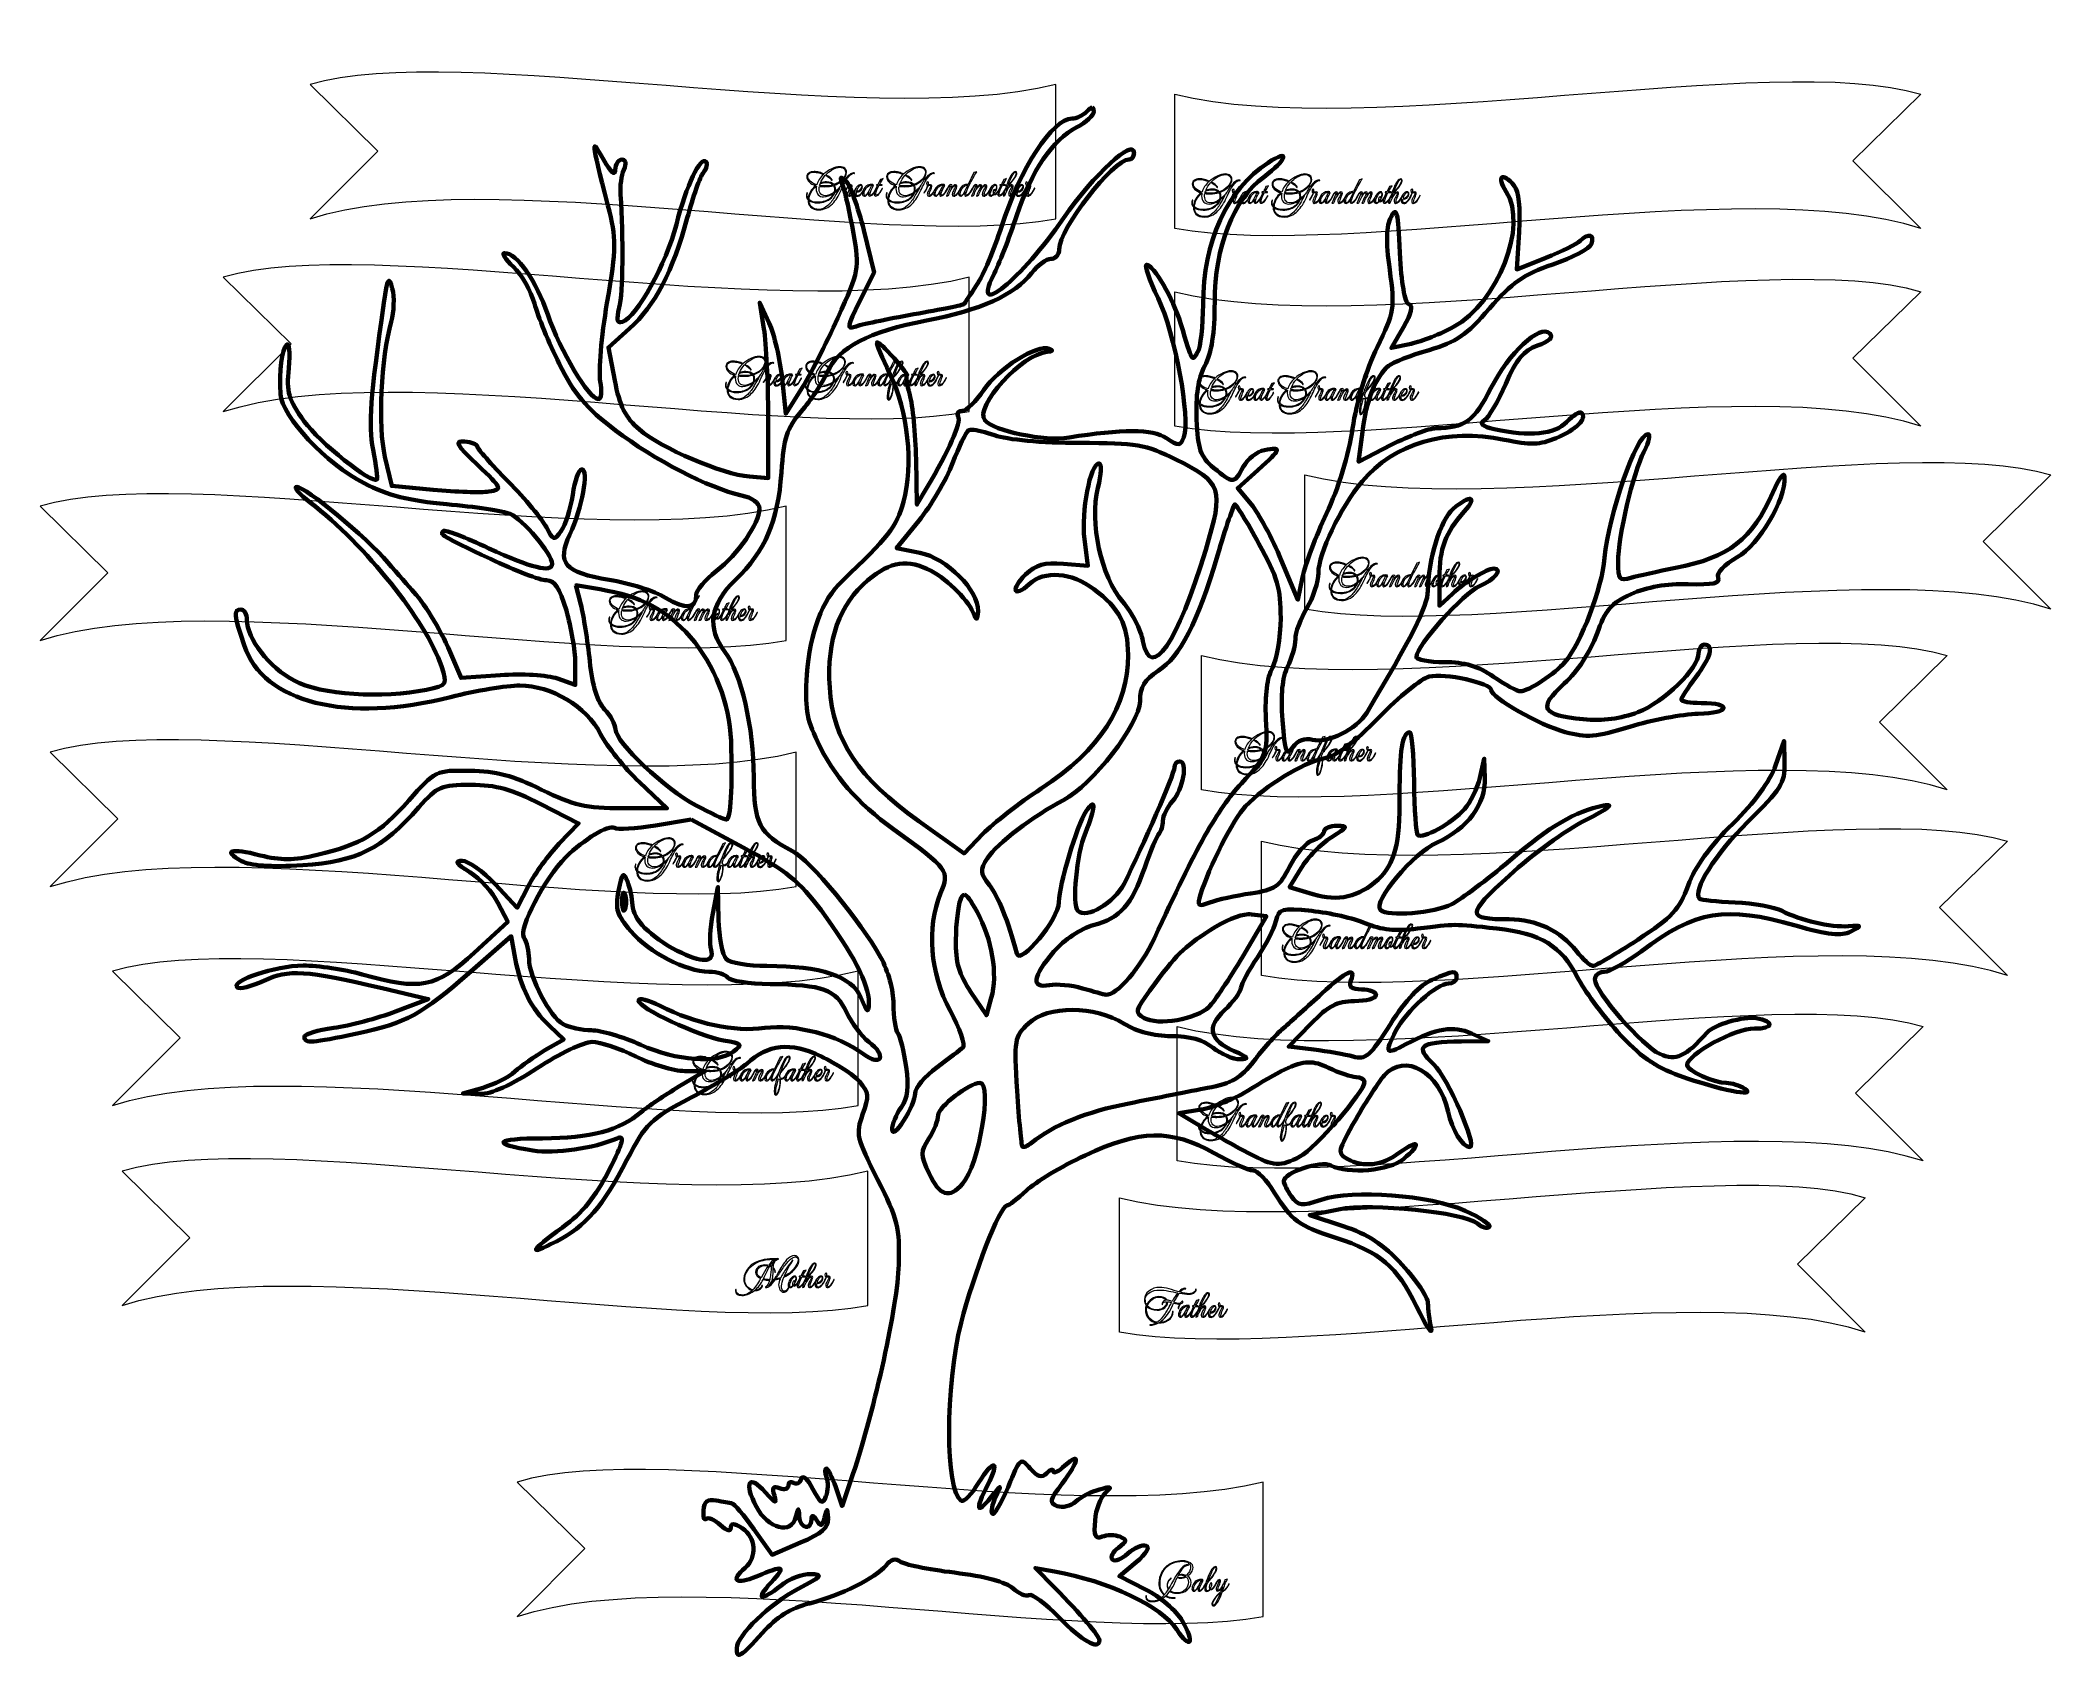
# Model space of a CAD drawing. Header units: centimetres. Extents: x -9.9 to 9.9, y -7.9 to 8.2.
import ezdxf

# ---------------------------------------------------------------- set-up
doc = ezdxf.new("R2010")
doc.units = ezdxf.units.CM
doc.header["$MEASUREMENT"] = 0
doc.layers.add('Layer 1', color=7, linetype='Continuous')

msp = doc.modelspace()

# ---------------------------------------------------------------- linework, layer by layer
at = {"layer": 'Layer 1', "color": 43, "lineweight": 5}
for points in [[(-7.2735, 7.71405), (-5.83605, 8.15236), (-1.77659, 7.24757), (0.10243, 7.71405), (0.10243, 7.71405), (0.10243, 7.71405), (0.10243, 6.38594), (0.10243, 6.38594), (0.10243, 6.38594), (-1.64672, 6.06897), (-5.56061, 6.94961), (-7.2735, 6.38594), (-7.2735, 6.38594), (-7.2735, 6.38594), (-6.60324, 7.0562), (-6.60324, 7.0562), (-6.60324, 7.0562), (-6.60324, 7.0562), (-7.2735, 7.71405), (-7.2735, 7.71405)], [(8.65516, 7.61876), (7.21771, 8.05707), (3.15825, 7.15228), (1.27923, 7.61876), (1.27923, 7.61876), (1.27923, 7.61876), (1.27923, 6.29065), (1.27923, 6.29065), (1.27923, 6.29065), (3.02838, 5.97368), (6.94227, 6.85432), (8.65516, 6.29065), (8.65516, 6.29065), (8.65516, 6.29065), (7.9849, 6.96091), (7.9849, 6.96091), (7.9849, 6.96091), (7.9849, 6.96091), (8.65516, 7.61876), (8.65516, 7.61876)], [(-8.13116, 5.80815), (-6.69371, 6.24646), (-2.63425, 5.34167), (-0.75523, 5.80815), (-0.75523, 5.80815), (-0.75523, 5.80815), (-0.75523, 4.48004), (-0.75523, 4.48004), (-0.75523, 4.48004), (-2.50438, 4.16307), (-6.41827, 5.04371), (-8.13116, 4.48004), (-8.13116, 4.48004), (-8.13116, 4.48004), (-7.4609, 5.1503), (-7.4609, 5.1503), (-7.4609, 5.1503), (-7.4609, 5.1503), (-8.13116, 5.80815), (-8.13116, 5.80815)], [(8.65517, 5.66521), (7.21772, 6.10352), (3.15826, 5.19873), (1.27924, 5.66521), (1.27924, 5.66521), (1.27924, 5.66521), (1.27924, 4.3371), (1.27924, 4.3371), (1.27924, 4.3371), (3.02839, 4.02013), (6.94228, 4.90077), (8.65517, 4.3371), (8.65517, 4.3371), (8.65517, 4.3371), (7.98491, 5.00736), (7.98491, 5.00736), (7.98491, 5.00736), (7.98491, 5.00736), (8.65517, 5.66521), (8.65517, 5.66521)], [(9.94165, 3.8546), (8.5042, 4.29291), (4.44474, 3.38812), (2.56572, 3.8546), (2.56572, 3.8546), (2.56572, 3.8546), (2.56572, 2.52649), (2.56572, 2.52649), (2.56572, 2.52649), (4.31487, 2.20952), (8.22876, 3.09016), (9.94165, 2.52649), (9.94165, 2.52649), (9.94165, 2.52649), (9.27139, 3.19675), (9.27139, 3.19675), (9.27139, 3.19675), (9.27139, 3.19675), (9.94165, 3.8546), (9.94165, 3.8546)], [(-9.94176, 3.54489), (-8.50431, 3.9832), (-4.44485, 3.07841), (-2.56583, 3.54489), (-2.56583, 3.54489), (-2.56583, 3.54489), (-2.56583, 2.21678), (-2.56583, 2.21678), (-2.56583, 2.21678), (-4.31498, 1.89981), (-8.22887, 2.78045), (-9.94176, 2.21678), (-9.94176, 2.21678), (-9.94176, 2.21678), (-9.2715, 2.88704), (-9.2715, 2.88704), (-9.2715, 2.88704), (-9.2715, 2.88704), (-9.94176, 3.54489), (-9.94176, 3.54489)], [(8.91723, 2.06782), (7.47978, 2.50613), (3.42032, 1.60134), (1.5413, 2.06782), (1.5413, 2.06782), (1.5413, 2.06782), (1.5413, 0.73971), (1.5413, 0.73971), (1.5413, 0.73971), (3.29045, 0.42274), (7.20434, 1.30338), (8.91723, 0.73971), (8.91723, 0.73971), (8.91723, 0.73971), (8.24697, 1.40997), (8.24697, 1.40997), (8.24697, 1.40997), (8.24697, 1.40997), (8.91723, 2.06782), (8.91723, 2.06782)], [(-9.84308, 1.11148), (-8.40563, 1.54979), (-4.34617, 0.645), (-2.46715, 1.11148), (-2.46715, 1.11148), (-2.46715, 1.11148), (-2.46715, -0.21663), (-2.46715, -0.21663), (-2.46715, -0.21663), (-4.2163, -0.5336), (-8.13019, 0.34704), (-9.84308, -0.21663), (-9.84308, -0.21663), (-9.84308, -0.21663), (-9.17282, 0.45363), (-9.17282, 0.45363), (-9.17282, 0.45363), (-9.17282, 0.45363), (-9.84308, 1.11148), (-9.84308, 1.11148)], [(9.51282, 0.23339), (8.07537, 0.6717), (4.01591, -0.23309), (2.13689, 0.23339), (2.13689, 0.23339), (2.13689, 0.23339), (2.13689, -1.09472), (2.13689, -1.09472), (2.13689, -1.09472), (3.88604, -1.41169), (7.79993, -0.53105), (9.51282, -1.09472), (9.51282, -1.09472), (9.51282, -1.09472), (8.84256, -0.42446), (8.84256, -0.42446), (8.84256, -0.42446), (8.84256, -0.42446), (9.51282, 0.23339), (9.51282, 0.23339)], [(-9.22705, -1.0531), (-7.7896, -0.61479), (-3.73014, -1.51958), (-1.85112, -1.0531), (-1.85112, -1.0531), (-1.85112, -1.0531), (-1.85112, -2.38121), (-1.85112, -2.38121), (-1.85112, -2.38121), (-3.60027, -2.69818), (-7.51416, -1.81754), (-9.22705, -2.38121), (-9.22705, -2.38121), (-9.22705, -2.38121), (-8.55679, -1.71095), (-8.55679, -1.71095), (-8.55679, -1.71095), (-8.55679, -1.71095), (-9.22705, -1.0531), (-9.22705, -1.0531)], [(8.67899, -1.60104), (7.24154, -1.16273), (3.18208, -2.06752), (1.30306, -1.60104), (1.30306, -1.60104), (1.30306, -1.60104), (1.30306, -2.92915), (1.30306, -2.92915), (1.30306, -2.92915), (3.05221, -3.24612), (6.9661, -2.36548), (8.67899, -2.92915), (8.67899, -2.92915), (8.67899, -2.92915), (8.00873, -2.25889), (8.00873, -2.25889), (8.00873, -2.25889), (8.00873, -2.25889), (8.67899, -1.60104), (8.67899, -1.60104)], [(-9.13176, -3.03047), (-7.69431, -2.59216), (-3.63485, -3.49695), (-1.75583, -3.03047), (-1.75583, -3.03047), (-1.75583, -3.03047), (-1.75583, -4.35858), (-1.75583, -4.35858), (-1.75583, -4.35858), (-3.50498, -4.67555), (-7.41887, -3.79491), (-9.13176, -4.35858), (-9.13176, -4.35858), (-9.13176, -4.35858), (-8.4615, -3.68832), (-8.4615, -3.68832), (-8.4615, -3.68832), (-8.4615, -3.68832), (-9.13176, -3.03047), (-9.13176, -3.03047)], [(8.10722, -3.29253), (6.66977, -2.85422), (2.61031, -3.75901), (0.73129, -3.29253), (0.73129, -3.29253), (0.73129, -3.29253), (0.73129, -4.62064), (0.73129, -4.62064), (0.73129, -4.62064), (2.48044, -4.93761), (6.39433, -4.05697), (8.10722, -4.62064), (8.10722, -4.62064), (8.10722, -4.62064), (7.43696, -3.95038), (7.43696, -3.95038), (7.43696, -3.95038), (7.43696, -3.95038), (8.10722, -3.29253), (8.10722, -3.29253)], [(-5.22466, -6.10374), (-3.78721, -5.66543), (0.27225, -6.57022), (2.15127, -6.10374), (2.15127, -6.10374), (2.15127, -6.10374), (2.15127, -7.43185), (2.15127, -7.43185), (2.15127, -7.43185), (0.40212, -7.74882), (-3.51177, -6.86818), (-5.22466, -7.43185), (-5.22466, -7.43185), (-5.22466, -7.43185), (-4.5544, -6.76159), (-4.5544, -6.76159), (-4.5544, -6.76159), (-4.5544, -6.76159), (-5.22466, -6.10374), (-5.22466, -6.10374)]]:
    msp.add_open_spline(points, degree=3, knots=[0, 0, 0, 0, 0.16666667, 0.16666667, 0.16666667, 0.16666667, 0.33333333, 0.33333333, 0.33333333, 0.33333333, 0.5, 0.5, 0.5, 0.5, 0.66666667, 0.66666667, 0.66666667, 0.66666667, 1, 1, 1, 1], dxfattribs=at)
at = {"layer": 'Layer 1', "color": 56, "lineweight": 60}
for points, knots in [([(0.46174, 7.48581), (0.45109, 7.48558), (0.4339, 7.47275), (0.40815, 7.44663), (0.40815, 7.44663), (0.37055, 7.40849), (0.30519, 7.37711), (0.26295, 7.37711), (0.26295, 7.37711), (0.07053, 7.37711), (-0.25227, 6.88302), (-0.43562, 6.30843), (-0.43562, 6.30843), (-0.50661, 6.08597), (-0.61739, 5.82551), (-0.68115, 5.73017), (-0.68115, 5.73017), (-0.74491, 5.63483), (-0.80047, 5.55081), (-0.80516, 5.5431), (-0.80516, 5.5431), (-0.80985, 5.53539), (-1.03332, 5.48999), (-1.3012, 5.44262), (-1.3012, 5.44262), (-1.56909, 5.39524), (-1.83203, 5.33965), (-1.88573, 5.31875), (-1.88573, 5.31875), (-1.96728, 5.28702), (-1.95931, 5.32823), (-1.83899, 5.56901), (-1.83899, 5.56901), (-1.83899, 5.56901), (-1.69504, 5.85719), (-1.69504, 5.85719), (-1.69504, 5.85719), (-1.69504, 5.85719), (-1.79724, 6.27366), (-1.79724, 6.27366), (-1.79724, 6.27366), (-1.85331, 6.50248), (-1.9323, 6.72086), (-1.97297, 6.75902), (-1.97297, 6.75902), (-2.0324, 6.81478), (-2.03835, 6.80575), (-2.00413, 6.71289), (-2.00413, 6.71289), (-1.9807, 6.64933), (-1.93407, 6.43745), (-1.90006, 6.24207), (-1.90006, 6.24207), (-1.8395, 5.89418), (-1.84229, 5.87676), (-2.05336, 5.40849), (-2.05336, 5.40849), (-2.1719, 5.14549), (-2.33662, 4.82452), (-2.41916, 4.69499), (-2.41916, 4.69499), (-2.41916, 4.69499), (-2.56934, 4.45926), (-2.56934, 4.45926), (-2.56934, 4.45926), (-2.56934, 4.45926), (-2.60486, 4.80622), (-2.60486, 4.80622), (-2.60486, 4.80622), (-2.62449, 4.9969), (-2.68219, 5.24355), (-2.73323, 5.35478), (-2.73323, 5.35478), (-2.73323, 5.35478), (-2.82608, 5.55701), (-2.82608, 5.55701), (-2.82608, 5.55701), (-2.82608, 5.55701), (-2.78433, 5.29727), (-2.78433, 5.29727), (-2.78433, 5.29727), (-2.76125, 5.15426), (-2.74258, 4.76388), (-2.74258, 4.4302), (-2.74258, 4.4302), (-2.74258, 4.4302), (-2.74258, 3.8235), (-2.74258, 3.8235), (-2.74258, 3.8235), (-2.74258, 3.8235), (-2.92766, 3.83804), (-2.92766, 3.83804), (-2.92766, 3.83804), (-3.19412, 3.85913), (-3.80443, 4.11977), (-4.01571, 4.30254), (-4.01571, 4.30254), (-4.15516, 4.42317), (-4.21126, 4.53464), (-4.25999, 4.78726), (-4.25999, 4.78726), (-4.25999, 4.78726), (-4.32294, 5.11463), (-4.32294, 5.11463), (-4.32294, 5.11463), (-4.32294, 5.11463), (-4.11293, 5.30169), (-4.11293, 5.30169), (-4.11293, 5.30169), (-3.86618, 5.5214), (-3.68243, 5.87382), (-3.54273, 6.39502), (-3.54273, 6.39502), (-3.48736, 6.60159), (-3.41563, 6.80386), (-3.3832, 6.84436), (-3.3832, 6.84436), (-3.35077, 6.88485), (-3.33878, 6.93265), (-3.3564, 6.95053), (-3.3564, 6.95053), (-3.41383, 7.00878), (-3.5502, 6.72084), (-3.65053, 6.32929), (-3.65053, 6.32929), (-3.74863, 5.94648), (-4.04406, 5.41282), (-4.18334, 5.36742), (-4.18334, 5.36742), (-4.23812, 5.34956), (-4.24627, 5.38605), (-4.21512, 5.50835), (-4.21512, 5.50835), (-4.17831, 5.65286), (-4.1725, 6.19873), (-4.20328, 6.62632), (-4.20328, 6.62632), (-4.209, 6.70577), (-4.1944, 6.81591), (-4.17025, 6.87153), (-4.17025, 6.87153), (-4.14323, 6.93375), (-4.15013, 6.97265), (-4.18895, 6.97265), (-4.18895, 6.97265), (-4.22364, 6.97265), (-4.25307, 6.92715), (-4.25438, 6.87153), (-4.25438, 6.87153), (-4.25592, 6.8066), (-4.29788, 6.84279), (-4.37154, 6.97265), (-4.37154, 6.97265), (-4.49828, 7.19609), (-4.49702, 7.18312), (-4.32854, 6.51952), (-4.32854, 6.51952), (-4.24151, 6.17673), (-4.24195, 6.11411), (-4.33664, 5.55386), (-4.33664, 5.55386), (-4.39234, 5.22431), (-4.42234, 4.87552), (-4.40332, 4.77905), (-4.40332, 4.77905), (-4.3843, 4.68258), (-4.39297, 4.60399), (-4.42202, 4.60399), (-4.42202, 4.60399), (-4.51463, 4.60399), (-4.80137, 5.08284), (-4.9218, 5.43883), (-4.9218, 5.43883), (-5.03469, 5.77254), (-5.22809, 6.04806), (-5.34929, 6.04806), (-5.34929, 6.04806), (-5.38191, 6.04806), (-5.34219, 5.9862), (-5.26142, 5.91029), (-5.26142, 5.91029), (-5.18065, 5.83438), (-5.08715, 5.67151), (-5.05391, 5.5488), (-5.05391, 5.5488), (-5.02066, 5.42609), (-4.91046, 5.15747), (-4.80838, 4.95158), (-4.80838, 4.95158), (-4.66078, 4.65387), (-4.54641, 4.5191), (-4.25189, 4.29432), (-4.25189, 4.29432), (-3.87195, 4.00436), (-3.32777, 3.72345), (-3.00805, 3.65223), (-3.00805, 3.65223), (-2.90007, 3.62818), (-2.82796, 3.5764), (-2.82796, 3.52267), (-2.82796, 3.52267), (-2.82796, 3.37807), (-3.04176, 3.06784), (-3.25608, 2.90207), (-3.25608, 2.90207), (-3.36527, 2.81761), (-3.45424, 2.71241), (-3.45424, 2.66824), (-3.45424, 2.66824), (-3.45424, 2.52765), (-3.55394, 2.5185), (-3.75772, 2.64043), (-3.75772, 2.64043), (-3.86665, 2.70561), (-4.11688, 2.78526), (-4.31359, 2.81738), (-4.31359, 2.81738), (-4.76065, 2.89039), (-4.83741, 2.97924), (-4.70307, 3.26672), (-4.70307, 3.26672), (-4.58299, 3.52369), (-4.51237, 3.91007), (-4.58529, 3.91007), (-4.58529, 3.91007), (-4.61449, 3.91007), (-4.65514, 3.79663), (-4.67565, 3.65791), (-4.67565, 3.65791), (-4.69616, 3.51919), (-4.74685, 3.35853), (-4.78844, 3.30084), (-4.78844, 3.30084), (-4.85999, 3.20161), (-4.86795, 3.20338), (-4.93613, 3.33623), (-4.93613, 3.33623), (-4.97577, 3.41346), (-5.14559, 3.61713), (-5.31377, 3.78809), (-5.31377, 3.78809), (-5.48195, 3.95906), (-5.61975, 4.11542), (-5.61975, 4.13631), (-5.61975, 4.13631), (-5.61975, 4.1572), (-5.67613, 4.17908), (-5.74501, 4.18434), (-5.74501, 4.18434), (-5.85003, 4.19236), (-5.82916, 4.15509), (-5.61664, 3.95304), (-5.61664, 3.95304), (-5.37103, 3.71953), (-5.36783, 3.71144), (-5.50385, 3.69014), (-5.50385, 3.69014), (-5.58104, 3.67805), (-5.82893, 3.68574), (-6.05473, 3.7072), (-6.05473, 3.7072), (-6.05473, 3.7072), (-6.46477, 3.74575), (-6.46477, 3.74575), (-6.46477, 3.74575), (-6.46477, 3.74575), (-6.53332, 4.0333), (-6.53332, 4.0333), (-6.53332, 4.0333), (-6.60289, 4.32739), (-6.5704, 5.01564), (-6.47038, 5.3693), (-6.47038, 5.3693), (-6.44266, 5.46734), (-6.43766, 5.61452), (-6.45979, 5.69666), (-6.45979, 5.69666), (-6.49436, 5.82501), (-6.50629, 5.80527), (-6.54205, 5.55699), (-6.54205, 5.55699), (-6.67967, 4.60136), (-6.69724, 4.36338), (-6.64923, 4.10281), (-6.64923, 4.10281), (-6.62094, 3.94926), (-6.60371, 3.81718), (-6.61122, 3.80957), (-6.61122, 3.80957), (-6.6596, 3.76051), (-7.18421, 4.17892), (-7.3316, 4.38404), (-7.3316, 4.38404), (-7.48701, 4.60032), (-7.5066, 4.6685), (-7.48428, 4.91048), (-7.48428, 4.91048), (-7.47018, 5.0633), (-7.47944, 5.16749), (-7.50422, 5.14178), (-7.50422, 5.14178), (-7.554, 5.09015), (-7.57954, 4.88796), (-7.56591, 4.65326), (-7.56591, 4.65326), (-7.55314, 4.43323), (-7.11297, 3.96419), (-6.73897, 3.77228), (-6.73897, 3.77228), (-6.50264, 3.65102), (-6.29524, 3.5987), (-5.92137, 3.56499), (-5.92137, 3.56499), (-5.64586, 3.54015), (-5.36328, 3.49689), (-5.29384, 3.46893), (-5.29384, 3.46893), (-5.17231, 3.41999), (-4.87881, 3.07054), (-4.87881, 2.97472), (-4.87881, 2.97472), (-4.87881, 2.88285), (-5.08531, 2.93356), (-5.50385, 3.12829), (-5.50385, 3.12829), (-5.73796, 3.23721), (-5.94105, 3.31436), (-5.95502, 3.30019), (-5.95502, 3.30019), (-5.99125, 3.26345), (-5.98051, 3.25698), (-5.48951, 3.02338), (-5.48951, 3.02338), (-5.24546, 2.90727), (-4.9964, 2.8123), (-4.93614, 2.8123), (-4.93614, 2.8123), (-4.85341, 2.8123), (-4.80479, 2.7388), (-4.7386, 2.51274), (-4.7386, 2.51274), (-4.69038, 2.34807), (-4.65073, 2.11548), (-4.65073, 1.99578), (-4.65073, 1.99578), (-4.65073, 1.99578), (-4.65073, 1.77838), (-4.65073, 1.77838), (-4.65073, 1.77838), (-4.65073, 1.77838), (-4.82709, 1.84031), (-4.82709, 1.84031), (-4.82709, 1.84031), (-4.92383, 1.87451), (-5.17745, 1.88994), (-5.39106, 1.87444), (-5.39106, 1.87444), (-5.39106, 1.87444), (-5.77929, 1.84663), (-5.77929, 1.84663), (-5.77929, 1.84663), (-5.77929, 1.84663), (-5.86653, 2.05518), (-5.86653, 2.05518), (-5.86653, 2.05518), (-5.96791, 2.29797), (-6.1245, 2.56199), (-6.24604, 2.69474), (-6.24604, 2.69474), (-6.29305, 2.74608), (-6.40864, 2.87798), (-6.50279, 2.98798), (-6.50279, 2.98798), (-6.71903, 3.24063), (-7.31773, 3.73709), (-7.40514, 3.73624), (-7.40514, 3.73624), (-7.44144, 3.73589), (-7.38146, 3.66662), (-7.27178, 3.58204), (-7.27178, 3.58204), (-6.72577, 3.16099), (-6.12521, 2.41107), (-5.97434, 1.96228), (-5.97434, 1.96228), (-5.91262, 1.77868), (-5.91455, 1.77569), (-6.12203, 1.73098), (-6.12203, 1.73098), (-6.55186, 1.63835), (-7.16909, 1.68046), (-7.43068, 1.82009), (-7.43068, 1.82009), (-7.6772, 1.95167), (-7.89829, 2.23581), (-7.89868, 2.42237), (-7.89868, 2.42237), (-7.89888, 2.47798), (-7.92405, 2.52349), (-7.95539, 2.52349), (-7.95539, 2.52349), (-8.03181, 2.52349), (-8.02765, 2.47369), (-7.92548, 2.16958), (-7.92548, 2.16958), (-7.73441, 1.60089), (-6.91144, 1.39481), (-5.88274, 1.65768), (-5.88274, 1.65768), (-5.63592, 1.72075), (-5.32834, 1.77196), (-5.19912, 1.77144), (-5.19912, 1.77144), (-4.88265, 1.77016), (-4.54166, 1.56599), (-4.3996, 1.2924), (-4.3996, 1.2924), (-4.33692, 1.17169), (-4.16402, 0.95715), (-4.0151, 0.81589), (-4.0151, 0.81589), (-4.0151, 0.81589), (-3.74402, 0.55931), (-3.74402, 0.55931), (-3.74402, 0.55931), (-3.74402, 0.55931), (-4.17899, 0.55931), (-4.17899, 0.55931), (-4.17899, 0.55931), (-4.55086, 0.55931), (-4.66719, 0.58568), (-4.9835, 0.74195), (-4.9835, 0.74195), (-5.26543, 0.88124), (-5.43335, 0.92544), (-5.69266, 0.92902), (-5.69266, 0.92902), (-6.03181, 0.9337), (-6.0338, 0.93281), (-6.29651, 0.63642), (-6.29651, 0.63642), (-6.59011, 0.30517), (-6.76107, 0.20323), (-7.2026, 0.09797), (-7.2026, 0.09797), (-7.4348, 0.04262), (-7.5641, 0.04153), (-7.76532, 0.09291), (-7.76532, 0.09291), (-8.0586, 0.1678), (-8.14455, 0.14141), (-7.9504, 0.03603), (-7.9504, 0.03603), (-7.86452, -0.01058), (-7.66261, -0.02386), (-7.3453, -0.00378), (-7.3453, -0.00378), (-6.81201, 0.02996), (-6.56262, 0.15419), (-6.19618, 0.56816), (-6.19618, 0.56816), (-6.0125, 0.77566), (-5.97864, 0.79015), (-5.68145, 0.78998), (-5.68145, 0.78998), (-5.43506, 0.78986), (-5.27915, 0.74665), (-4.99036, 0.59912), (-4.99036, 0.59912), (-4.99036, 0.59912), (-4.61708, 0.40889), (-4.61708, 0.40889), (-4.61708, 0.40889), (-4.61708, 0.40889), (-4.80839, 0.20918), (-4.80839, 0.20918), (-4.80839, 0.20918), (-4.91355, 0.09957), (-5.05019, -0.08769), (-5.11187, -0.20729), (-5.11187, -0.20729), (-5.11187, -0.20729), (-5.22404, -0.42469), (-5.22404, -0.42469), (-5.22404, -0.42469), (-5.22404, -0.42469), (-5.44153, -0.19275), (-5.44153, -0.19275), (-5.44153, -0.19275), (-5.56117, -0.0652), (-5.70775, 0.03867), (-5.76745, 0.03855), (-5.76745, 0.03855), (-5.84907, 0.03837), (-5.8311, 0.01025), (-5.69392, -0.07457), (-5.69392, -0.07457), (-5.5936, -0.1366), (-5.46772, -0.27212), (-5.41474, -0.37602), (-5.41474, -0.37602), (-5.41474, -0.37602), (-5.31877, -0.56498), (-5.31877, -0.56498), (-5.31877, -0.56498), (-5.31877, -0.56498), (-5.64905, -0.86959), (-5.64905, -0.86959), (-5.64905, -0.86959), (-6.02434, -1.21547), (-6.18606, -1.24659), (-6.75891, -1.08383), (-6.75891, -1.08383), (-6.93126, -1.03486), (-7.19371, -0.99615), (-7.34219, -0.99725), (-7.34219, -0.99725), (-7.61749, -0.99928), (-8.05979, -1.14606), (-7.9934, -1.21339), (-7.9934, -1.21339), (-7.97324, -1.23384), (-7.85488, -1.20394), (-7.73043, -1.14703), (-7.73043, -1.14703), (-7.47998, -1.0325), (-7.32395, -1.04197), (-6.5595, -1.22097), (-6.5595, -1.22097), (-6.5595, -1.22097), (-6.10396, -1.32777), (-6.10396, -1.32777), (-6.10396, -1.32777), (-6.10396, -1.32777), (-6.42676, -1.45101), (-6.42676, -1.45101), (-6.42676, -1.45101), (-6.6043, -1.51858), (-6.88, -1.59136), (-7.03933, -1.6128), (-7.03933, -1.6128), (-7.19866, -1.63423), (-7.3291, -1.67422), (-7.3291, -1.70191), (-7.3291, -1.70191), (-7.3291, -1.76943), (-7.25346, -1.7644), (-6.80688, -1.66842), (-6.80688, -1.66842), (-6.31928, -1.56361), (-6.16968, -1.48224), (-5.68331, -1.05666), (-5.68331, -1.05666), (-5.68331, -1.05666), (-5.28386, -0.70718), (-5.28386, -0.70718), (-5.28386, -0.70718), (-5.28386, -0.70718), (-5.2446, -0.92648), (-5.2446, -0.92648), (-5.2446, -0.92648), (-5.19404, -1.20957), (-5.0844, -1.42625), (-4.90684, -1.59322), (-4.90684, -1.59322), (-4.90684, -1.59322), (-4.76476, -1.7272), (-4.76476, -1.7272), (-4.76476, -1.7272), (-4.76476, -1.7272), (-4.94984, -1.83464), (-4.94984, -1.83464), (-4.94984, -1.83464), (-5.05182, -1.89383), (-5.18629, -1.9887), (-5.24896, -2.04509), (-5.24896, -2.04509), (-5.31163, -2.10147), (-5.45274, -2.17285), (-5.56241, -2.20435), (-5.56241, -2.20435), (-5.56241, -2.20435), (-5.76182, -2.26186), (-5.76182, -2.26186), (-5.76182, -2.26186), (-5.76182, -2.26186), (-5.59107, -2.26565), (-5.59107, -2.26565), (-5.59107, -2.26565), (-5.48049, -2.26822), (-5.28131, -2.17837), (-5.02648, -2.01096), (-5.02648, -2.01096), (-4.80983, -1.86863), (-4.56599, -1.75219), (-4.48495, -1.75248), (-4.48495, -1.75248), (-4.4039, -1.75276), (-4.20915, -1.81714), (-4.05247, -1.89531), (-4.05247, -1.89531), (-3.89579, -1.97347), (-3.67795, -2.03874), (-3.56827, -2.04003), (-3.56827, -2.04003), (-3.56827, -2.04003), (-3.36886, -2.04256), (-3.36886, -2.04256), (-3.36886, -2.04256), (-3.36886, -2.04256), (-3.62561, -2.19423), (-3.62561, -2.19423), (-3.62561, -2.19423), (-3.76662, -2.27799), (-3.9331, -2.39069), (-3.99577, -2.44449), (-3.99577, -2.44449), (-4.20864, -2.62725), (-4.50134, -2.7055), (-4.9729, -2.7055), (-4.9729, -2.7055), (-5.44826, -2.7055), (-5.49275, -2.76065), (-5.06949, -2.82558), (-5.06949, -2.82558), (-4.84886, -2.85942), (-4.47131, -2.8051), (-4.23694, -2.70614), (-4.23694, -2.70614), (-4.15667, -2.67224), (-4.17305, -2.73631), (-4.31858, -3.02466), (-4.31858, -3.02466), (-4.4483, -3.2817), (-4.57988, -3.4428), (-4.77536, -3.58522), (-4.77536, -3.58522), (-5.10462, -3.82512), (-5.12652, -3.87448), (-4.83643, -3.72362), (-4.83643, -3.72362), (-4.54698, -3.57309), (-4.37633, -3.37617), (-4.1391, -2.91848), (-4.1391, -2.91848), (-3.95082, -2.55524), (-3.91292, -2.51843), (-3.50285, -2.30104), (-3.50285, -2.30104), (-3.26307, -2.17392), (-3.01652, -2.02393), (-2.95508, -1.96735), (-2.95508, -1.96735), (-2.74372, -1.77269), (-2.52305, -1.75055), (-2.22037, -1.89404), (-2.22037, -1.89404), (-2.0687, -1.96594), (-1.89729, -2.0785), (-1.83962, -2.1443), (-1.83962, -2.1443), (-1.74666, -2.25036), (-1.74335, -2.28715), (-1.80846, -2.46977), (-1.80846, -2.46977), (-1.87792, -2.66456), (-1.86956, -2.69962), (-1.66077, -3.11123), (-1.66077, -3.11123), (-1.45962, -3.50777), (-1.44151, -3.58327), (-1.45139, -3.95619), (-1.45139, -3.95619), (-1.4619, -4.35313), (-1.68649, -5.37936), (-1.90443, -6.02529), (-1.90443, -6.02529), (-1.90443, -6.02529), (-2.01099, -6.34065), (-2.01099, -6.34065), (-2.01099, -6.34065), (-2.01099, -6.34065), (-2.07455, -6.15548), (-2.07455, -6.15548), (-2.07455, -6.15548), (-2.10957, -6.0536), (-2.15171, -5.97031), (-2.16802, -5.97031), (-2.16802, -5.97031), (-2.18434, -5.97031), (-2.18294, -6.00922), (-2.16491, -6.05689), (-2.16491, -6.05689), (-2.14687, -6.10456), (-2.1497, -6.18897), (-2.17114, -6.24459), (-2.17114, -6.24459), (-2.20417, -6.33027), (-2.22348, -6.31942), (-2.30013, -6.17254), (-2.30013, -6.17254), (-2.35126, -6.07458), (-2.40126, -6.0304), (-2.41479, -6.07142), (-2.41479, -6.07142), (-2.42797, -6.11134), (-2.46216, -6.12983), (-2.49082, -6.11187), (-2.49082, -6.11187), (-2.51948, -6.09391), (-2.54317, -6.10576), (-2.54317, -6.13841), (-2.54317, -6.13841), (-2.54317, -6.17107), (-2.5818, -6.18275), (-2.62916, -6.16432), (-2.62916, -6.16432), (-2.69286, -6.13953), (-2.70659, -6.15871), (-2.68151, -6.23826), (-2.68151, -6.23826), (-2.65477, -6.32308), (-2.67275, -6.31691), (-2.76751, -6.20792), (-2.76751, -6.20792), (-2.93231, -6.01836), (-2.98857, -6.10444), (-2.85912, -6.34822), (-2.85912, -6.34822), (-2.74172, -6.5693), (-2.51469, -6.62649), (-2.46839, -6.44681), (-2.46839, -6.44681), (-2.44357, -6.35051), (-2.44166, -6.35051), (-2.43536, -6.44681), (-2.43536, -6.44681), (-2.4279, -6.56086), (-2.31582, -6.58783), (-2.31447, -6.47588), (-2.31447, -6.47588), (-2.31386, -6.42423), (-2.29874, -6.42645), (-2.26275, -6.4841), (-2.26275, -6.4841), (-2.22231, -6.54887), (-2.20707, -6.54301), (-2.18485, -6.45503), (-2.18485, -6.45503), (-2.15947, -6.35453), (-2.15664, -6.35572), (-2.15057, -6.46451), (-2.15057, -6.46451), (-2.14557, -6.55424), (-2.21207, -6.6119), (-2.42414, -6.70277), (-2.42414, -6.70277), (-2.42414, -6.70277), (-2.70457, -6.82284), (-2.70457, -6.82284), (-2.70457, -6.82284), (-2.70457, -6.82284), (-2.88342, -6.57005), (-2.88342, -6.57005), (-2.88342, -6.57005), (-2.98197, -6.43089), (-3.0806, -6.3152), (-3.10215, -6.31283), (-3.10215, -6.31283), (-3.1237, -6.31047), (-3.19339, -6.29797), (-3.25732, -6.28566), (-3.25732, -6.28566), (-3.3422, -6.26932), (-3.37608, -6.29607), (-3.38258, -6.38362), (-3.38258, -6.38362), (-3.38748, -6.44955), (-3.37569, -6.48723), (-3.35641, -6.46767), (-3.35641, -6.46767), (-3.33713, -6.44812), (-3.2742, -6.47504), (-3.21682, -6.52771), (-3.21682, -6.52771), (-3.15361, -6.58572), (-3.11275, -6.59751), (-3.11275, -6.55678), (-3.11275, -6.55678), (-3.11275, -6.50732), (-3.08256, -6.5081), (-2.99871, -6.5612), (-2.99871, -6.5612), (-2.86423, -6.64637), (-2.84918, -6.85066), (-2.97004, -6.95239), (-2.97004, -6.95239), (-3.1203, -7.07886), (-3.06178, -7.12285), (-2.85787, -7.03644), (-2.85787, -7.03644), (-2.58391, -6.92035), (-2.55969, -6.93062), (-2.71392, -7.09711), (-2.71392, -7.09711), (-2.87442, -7.27037), (-2.8174, -7.28664), (-2.61546, -7.12555), (-2.61546, -7.12555), (-2.53578, -7.06199), (-2.40327, -7.01158), (-2.32133, -7.01306), (-2.32133, -7.01306), (-2.19226, -7.01539), (-2.20932, -7.03509), (-2.44659, -7.16031), (-2.44659, -7.16031), (-2.72953, -7.30964), (-3.05125, -7.62002), (-3.05418, -7.74679), (-3.05418, -7.74679), (-3.05682, -7.86095), (-3.01237, -7.83499), (-2.79868, -7.59512), (-2.79868, -7.59512), (-2.65875, -7.43804), (-2.51937, -7.35022), (-2.33504, -7.30315), (-2.33504, -7.30315), (-2.0214, -7.22306), (-1.68124, -7.05417), (-1.57727, -6.92712), (-1.57727, -6.92712), (-1.52938, -6.86861), (-1.47959, -6.85474), (-1.43893, -6.88857), (-1.43893, -6.88857), (-1.40392, -6.9177), (-1.16166, -6.96743), (-0.90114, -6.99917), (-0.90114, -6.99917), (-0.60235, -7.03557), (-0.38829, -7.09286), (-0.32097, -7.15464), (-0.32097, -7.15464), (-0.26227, -7.20851), (-0.19143, -7.23862), (-0.16331, -7.221), (-0.16331, -7.221), (-0.13519, -7.20338), (0, -7.30435), (0.13706, -7.44598), (0.13706, -7.44598), (0.357, -7.67325), (0.53339, -7.77236), (0.53339, -7.66844), (0.53339, -7.66844), (0.53339, -7.62701), (0.35287, -7.41432), (0.08907, -7.14579), (0.08907, -7.14579), (0.08907, -7.14579), (-0.09975, -6.9543), (-0.09975, -6.9543), (-0.09975, -6.9543), (-0.09975, -6.9543), (0.08907, -6.98779), (0.08907, -6.98779), (0.08907, -6.98779), (0.61618, -7.0814), (1.15327, -7.33537), (1.29864, -7.56036), (1.29864, -7.56036), (1.43456, -7.77073), (1.48121, -7.69647), (1.35223, -7.47504), (1.35223, -7.47504), (1.29494, -7.37669), (1.13166, -7.23719), (0.98955, -7.16537), (0.98955, -7.16537), (0.98955, -7.16537), (0.73156, -7.03518), (0.73156, -7.03518), (0.73156, -7.03518), (0.73156, -7.03518), (0.89732, -6.89551), (0.89732, -6.89551), (0.89732, -6.89551), (0.99627, -6.8124), (1.03552, -6.74695), (0.99453, -6.73309), (0.99453, -6.73309), (0.95669, -6.7203), (0.87611, -6.75542), (0.81506, -6.81146), (0.81506, -6.81146), (0.75401, -6.86749), (0.68502, -6.89382), (0.66176, -6.87023), (0.66176, -6.87023), (0.6385, -6.84664), (0.66463, -6.79399), (0.72034, -6.75268), (0.72034, -6.75268), (0.80783, -6.6878), (0.80994, -6.67264), (0.73467, -6.64335), (0.73467, -6.64335), (0.68675, -6.6247), (0.60842, -6.62483), (0.56081, -6.64335), (0.56081, -6.64335), (0.49235, -6.66999), (0.47763, -6.63594), (0.48977, -6.48219), (0.48977, -6.48219), (0.49821, -6.37527), (0.54372, -6.25434), (0.59072, -6.21297), (0.59072, -6.21297), (0.66334, -6.14906), (0.65442, -6.14342), (0.53339, -6.17632), (0.53339, -6.17632), (0.45505, -6.19762), (0.35001, -6.25172), (0.2997, -6.2964), (0.2997, -6.2964), (0.24939, -6.34108), (0.16666, -6.36104), (0.11586, -6.34127), (0.11586, -6.34127), (0.03548, -6.30999), (0.04167, -6.28145), (0.16447, -6.11818), (0.16447, -6.11818), (0.3344, -5.89224), (0.3493, -5.79675), (0.19189, -5.94123), (0.19189, -5.94123), (0.12922, -5.99875), (0.07785, -6.02402), (0.07785, -5.99684), (0.07785, -5.99684), (0.07785, -5.96967), (0.04827, -5.97754), (0.01179, -6.01454), (0.01179, -6.01454), (-0.03865, -6.06569), (-0.07768, -6.0547), (-0.15148, -5.96841), (-0.15148, -5.96841), (-0.24579, -5.85813), (-0.25216, -5.86333), (-0.37083, -6.15295), (-0.37083, -6.15295), (-0.43798, -6.31682), (-0.50747, -6.4359), (-0.52538, -6.41775), (-0.52538, -6.41775), (-0.54328, -6.3996), (-0.52833, -6.32387), (-0.49235, -6.24964), (-0.49235, -6.24964), (-0.42941, -6.11979), (-0.43135, -6.12014), (-0.54345, -6.25912), (-0.54345, -6.25912), (-0.68308, -6.43224), (-0.69668, -6.3771), (-0.57336, -6.13525), (-0.57336, -6.13525), (-0.44549, -5.88448), (-0.51187, -5.86679), (-0.66123, -6.11186), (-0.66123, -6.11186), (-0.73015, -6.22496), (-0.80791, -6.30444), (-0.83385, -6.28818), (-0.83385, -6.28818), (-0.99394, -6.18784), (-0.99426, -5.16282), (-0.83447, -4.52812), (-0.83447, -4.52812), (-0.71606, -4.05779), (-0.44836, -3.37034), (-0.38392, -3.37034), (-0.38392, -3.37034), (-0.36419, -3.37034), (-0.27638, -3.30285), (-0.18887, -3.22056), (-0.18887, -3.22056), (-0.10136, -3.13827), (0.15936, -2.98199), (0.39067, -2.8736), (0.39067, -2.8736), (0.93724, -2.6175), (1.24094, -2.61203), (1.66817, -2.85085), (1.66817, -2.85085), (1.83769, -2.94561), (2.01044, -3.02338), (2.05204, -3.02338), (2.05204, -3.02338), (2.09365, -3.02338), (2.1882, -3.12114), (2.26267, -3.24078), (2.26267, -3.24078), (2.43916, -3.52431), (2.49608, -3.56609), (2.86964, -3.68822), (2.86964, -3.68822), (3.31807, -3.83482), (3.46888, -3.96372), (3.66916, -4.36949), (3.66916, -4.36949), (3.76654, -4.56677), (3.83182, -4.66318), (3.81436, -4.58373), (3.81436, -4.58373), (3.7969, -4.50428), (3.78238, -4.39234), (3.78196, -4.33536), (3.78196, -4.33536), (3.7815, -4.27838), (3.66721, -4.10805), (3.52771, -3.9568), (3.52771, -3.9568), (3.33826, -3.7514), (3.19054, -3.65453), (2.9438, -3.57319), (2.9438, -3.57319), (2.9438, -3.57319), (2.61352, -3.46386), (2.61352, -3.46386), (2.61352, -3.46386), (2.61352, -3.46386), (2.89831, -3.40761), (2.89831, -3.40761), (2.89831, -3.40761), (3.22633, -3.34272), (4.13851, -3.43638), (4.27177, -3.54854), (4.27177, -3.54854), (4.31702, -3.58663), (4.3698, -3.60144), (4.38955, -3.5814), (4.38955, -3.5814), (4.4093, -3.56137), (4.302, -3.4893), (4.15088, -3.42151), (4.15088, -3.42151), (3.80498, -3.26634), (3.03968, -3.2075), (2.72694, -3.31218), (2.72694, -3.31218), (2.53214, -3.37738), (2.50066, -3.37406), (2.43281, -3.27995), (2.43281, -3.27995), (2.39102, -3.222), (2.35678, -3.15389), (2.35678, -3.12827), (2.35678, -3.12827), (2.35678, -3.04263), (2.72207, -2.92119), (2.82291, -2.97343), (2.82291, -2.97343), (2.99412, -3.06213), (3.40227, -3.02648), (3.53893, -2.91087), (3.53893, -2.91087), (3.72445, -2.75391), (3.69701, -2.7057), (3.50216, -2.84641), (3.50216, -2.84641), (3.3213, -2.97701), (3.14826, -2.99704), (2.98368, -2.90771), (2.98368, -2.90771), (2.88361, -2.8534), (2.88857, -2.83116), (3.06843, -2.51778), (3.06843, -2.51778), (3.17336, -2.33495), (3.29996, -2.13986), (3.34948, -2.08424), (3.34948, -2.08424), (3.55449, -1.854), (3.89928, -2.04979), (3.98137, -2.44257), (3.98137, -2.44257), (4.01783, -2.617), (4.12544, -2.79205), (4.19574, -2.79205), (4.19574, -2.79205), (4.27655, -2.79205), (3.97646, -2.10192), (3.83991, -1.97364), (3.83991, -1.97364), (3.64773, -1.7931), (3.69367, -1.7548), (4.11348, -1.74739), (4.11348, -1.74739), (4.11348, -1.74739), (4.37957, -1.74297), (4.37957, -1.74297), (4.37957, -1.74297), (4.37957, -1.74297), (4.21194, -1.66776), (4.21194, -1.66776), (4.21194, -1.66776), (4.03285, -1.58766), (3.87056, -1.61467), (3.56447, -1.7752), (3.56447, -1.7752), (3.35873, -1.8831), (3.34904, -1.86998), (3.46601, -1.64059), (3.46601, -1.64059), (3.56405, -1.44832), (3.86905, -1.17419), (3.98511, -1.17419), (3.98511, -1.17419), (4.02971, -1.17419), (4.06612, -1.14846), (4.06612, -1.11668), (4.06612, -1.11668), (4.06612, -1.04143), (4.04156, -1.04354), (3.82246, -1.13754), (3.82246, -1.13754), (3.7021, -1.18918), (3.56095, -1.3393), (3.41179, -1.57487), (3.41179, -1.57487), (3.20897, -1.89519), (3.1688, -1.92994), (3.04101, -1.89592), (3.04101, -1.89592), (2.96228, -1.87495), (2.78753, -1.84412), (2.65215, -1.82767), (2.65215, -1.82767), (2.65215, -1.82767), (2.406, -1.79797), (2.406, -1.79797), (2.406, -1.79797), (2.406, -1.79797), (2.62348, -1.57362), (2.62348, -1.57362), (2.62348, -1.57362), (2.79876, -1.39322), (2.88265, -1.34942), (3.05471, -1.34864), (3.05471, -1.34864), (3.17222, -1.34812), (3.26846, -1.32165), (3.26846, -1.28987), (3.26846, -1.28987), (3.26846, -1.25809), (3.20498, -1.23236), (3.12762, -1.23236), (3.12762, -1.23236), (3.02601, -1.23236), (2.99612, -1.20839), (3.01981, -1.14578), (3.01981, -1.14578), (3.07316, -1.00478), (2.98285, -1.04485), (2.73004, -1.27534), (2.73004, -1.27534), (2.59932, -1.39451), (2.43012, -1.54744), (2.35365, -1.61471), (2.35365, -1.61471), (2.27718, -1.68199), (2.14451, -1.82966), (2.05889, -1.94271), (2.05889, -1.94271), (1.93305, -2.10887), (1.84535, -2.15947), (1.60273, -2.20688), (1.60273, -2.20688), (1.43766, -2.23914), (1.0889, -2.30741), (0.82751, -2.35919), (0.82751, -2.35919), (0.40121, -2.44363), (0.07123, -2.57731), (-0.13715, -2.74912), (-0.13715, -2.74912), (-0.17708, -2.78204), (-0.21814, -2.79888), (-0.22875, -2.78641), (-0.22875, -2.78641), (-0.23936, -2.77394), (-0.26276, -2.52589), (-0.28047, -2.23533), (-0.28047, -2.23533), (-0.31153, -1.7258), (-0.3076, -1.70183), (-0.16955, -1.57049), (-0.16955, -1.57049), (0.01991, -1.39024), (0.49036, -1.3909), (0.77891, -1.57175), (0.77891, -1.57175), (0.90603, -1.65143), (1.0689, -1.69435), (1.24379, -1.69435), (1.24379, -1.69435), (1.42668, -1.69435), (1.55914, -1.73148), (1.65757, -1.81), (1.65757, -1.81), (1.73725, -1.87356), (1.85676, -1.92437), (1.92304, -1.92312), (1.92304, -1.92312), (2.01963, -1.92131), (2.00854, -1.90537), (1.86695, -1.84286), (1.86695, -1.84286), (1.61926, -1.73351), (1.5895, -1.60842), (1.77098, -1.43776), (1.77098, -1.43776), (1.85399, -1.3597), (1.92689, -1.26133), (1.933, -1.2191), (1.933, -1.2191), (1.93911, -1.17687), (2.01209, -1.04095), (2.09502, -0.91701), (2.09502, -0.91701), (2.17795, -0.79307), (2.26061, -0.63175), (2.27886, -0.55805), (2.27886, -0.55805), (2.30994, -0.43248), (2.33218, -0.42613), (2.63344, -0.45693), (2.63344, -0.45693), (2.81026, -0.47501), (3.05015, -0.53), (3.16625, -0.57953), (3.16625, -0.57953), (3.31716, -0.64392), (3.46343, -0.65901), (3.67912, -0.63198), (3.67912, -0.63198), (4.06144, -0.58408), (4.02795, -0.58377), (4.46494, -0.63072), (4.46494, -0.63072), (4.89732, -0.67717), (5.1051, -0.80359), (5.26135, -1.11418), (5.26135, -1.11418), (5.32184, -1.23442), (5.50006, -1.47582), (5.65768, -1.65073), (5.65768, -1.65073), (5.87617, -1.89317), (6.02226, -1.99648), (6.27275, -2.08679), (6.27275, -2.08679), (6.65655, -2.22517), (7.04728, -2.30328), (6.91461, -2.21508), (6.91461, -2.21508), (6.86761, -2.18383), (6.78601, -2.15806), (6.73265, -2.15757), (6.73265, -2.15757), (6.61067, -2.15646), (6.34504, -2.03609), (6.34504, -1.98188), (6.34504, -1.98188), (6.34504, -1.87426), (6.8232, -1.61435), (7.0112, -1.61976), (7.0112, -1.61976), (7.20024, -1.6252), (7.21336, -1.54753), (7.02865, -1.51675), (7.02865, -1.51675), (6.90522, -1.49618), (6.6115, -1.58201), (6.54383, -1.65831), (6.54383, -1.65831), (6.33097, -1.89833), (6.23539, -1.94169), (6.07583, -1.87129), (6.07583, -1.87129), (5.90375, -1.79536), (5.43334, -1.25527), (5.43334, -1.13377), (5.43334, -1.13377), (5.43334, -1.09244), (5.47493, -1.05857), (5.52557, -1.05857), (5.52557, -1.05857), (5.57621, -1.05857), (5.74046, -0.96775), (5.89012, -0.85634), (5.89012, -0.85634), (6.43607, -0.44991), (6.71802, -0.4026), (7.4175, -0.60165), (7.4175, -0.60165), (7.74333, -0.69437), (7.87045, -0.70828), (7.96277, -0.66042), (7.96277, -0.66042), (8.07871, -0.60033), (8.07759, -0.59863), (7.94034, -0.60797), (7.94034, -0.60797), (7.76311, -0.62002), (7.46329, -0.55086), (7.28477, -0.45693), (7.28477, -0.45693), (7.21034, -0.41777), (7.00116, -0.37968), (6.81989, -0.37224), (6.81989, -0.37224), (6.63862, -0.3648), (6.47997, -0.34856), (6.4678, -0.33622), (6.4678, -0.33622), (6.39327, -0.26064), (6.62654, 0.11057), (6.9439, 0.42152), (6.9439, 0.42152), (7.27571, 0.74662), (7.31311, 0.80632), (7.30908, 1.00357), (7.30908, 1.00357), (7.30908, 1.00357), (7.30472, 1.2235), (7.30472, 1.2235), (7.30472, 1.2235), (7.30472, 1.2235), (7.21997, 0.98019), (7.21997, 0.98019), (7.21997, 0.98019), (7.16671, 0.82771), (7.00903, 0.61387), (6.79684, 0.40572), (6.79684, 0.40572), (6.57163, 0.1848), (6.42445, -0.01877), (6.35626, -0.20414), (6.35626, -0.20414), (6.2682, -0.44355), (6.19835, -0.51862), (5.85773, -0.74132), (5.85773, -0.74132), (5.63995, -0.88371), (5.44024, -1.00022), (5.41341, -1.00043), (5.41341, -1.00043), (5.38659, -1.00067), (5.3135, -0.93579), (5.25139, -0.85571), (5.25139, -0.85571), (5.09498, -0.65406), (4.85366, -0.53909), (4.58647, -0.53909), (4.58647, -0.53909), (4.15816, -0.53909), (4.15802, -0.4974), (4.58771, -0.10492), (4.58771, -0.10492), (4.80826, 0.09653), (5.14647, 0.34192), (5.33925, 0.44048), (5.33925, 0.44048), (5.57096, 0.55895), (5.63234, 0.60754), (5.51935, 0.58457), (5.51935, 0.58457), (5.23355, 0.52648), (5.00098, 0.39034), (4.58709, 0.03791), (4.58709, 0.03791), (4.36957, -0.14731), (4.11313, -0.3398), (4.01751, -0.38994), (4.01751, -0.38994), (3.84985, -0.47787), (3.3792, -0.51615), (3.31146, -0.44745), (3.31146, -0.44745), (3.23221, -0.36708), (3.63757, 0.1156), (3.87293, 0.22118), (3.87293, 0.22118), (4.1732, 0.35588), (4.3531, 0.59807), (4.34529, 0.85695), (4.34529, 0.85695), (4.34529, 0.85695), (4.33968, 1.05034), (4.33968, 1.05034), (4.33968, 1.05034), (4.33968, 1.05034), (4.29481, 0.86011), (4.29481, 0.86011), (4.29481, 0.86011), (4.27038, 0.75553), (4.20246, 0.61595), (4.144, 0.55044), (4.144, 0.55044), (4.01795, 0.40919), (3.72704, 0.24778), (3.68161, 0.29386), (3.68161, 0.29386), (3.66402, 0.3117), (3.64722, 0.54738), (3.64422, 0.81777), (3.64422, 0.81777), (3.64122, 1.08816), (3.62262, 1.30996), (3.60247, 1.31008), (3.60247, 1.31008), (3.52934, 1.31054), (3.49948, 1.1263), (3.50214, 0.68821), (3.50214, 0.68821), (3.50508, 0.2039), (3.45431, 0.00617), (3.28902, -0.14474), (3.28902, -0.14474), (3.0963, -0.32069), (2.89645, -0.36623), (2.64529, -0.29073), (2.64529, -0.29073), (2.64529, -0.29073), (2.41347, -0.22121), (2.41347, -0.22121), (2.41347, -0.22121), (2.41347, -0.22121), (2.52751, -0.03288), (2.52751, -0.03288), (2.52751, -0.03288), (2.58994, 0.07069), (2.7245, 0.20732), (2.82663, 0.27047), (2.82663, 0.27047), (2.99138, 0.37234), (2.9977, 0.3853), (2.88396, 0.38549), (2.88396, 0.38549), (2.81345, 0.38561), (2.75559, 0.36141), (2.75559, 0.33177), (2.75559, 0.33177), (2.75559, 0.30213), (2.70413, 0.26111), (2.64093, 0.24077), (2.64093, 0.24077), (2.57773, 0.22043), (2.47525, 0.1032), (2.41347, -0.01961), (2.41347, -0.01961), (2.3134, -0.21853), (2.27193, -0.24714), (2.03022, -0.28314), (2.03022, -0.28314), (1.881, -0.30536), (1.69904, -0.34603), (1.62641, -0.37351), (1.62641, -0.37351), (1.50779, -0.41839), (1.49839, -0.41008), (1.53356, -0.29325), (1.53356, -0.29325), (1.61354, -0.02751), (1.85921, 0.45393), (1.97788, 0.57762), (1.97788, 0.57762), (2.17466, 0.78273), (2.54085, 1.00676), (2.75061, 1.05097), (2.75061, 1.05097), (2.88394, 1.07907), (3.05533, 1.20658), (3.29838, 1.45796), (3.29838, 1.45796), (3.49298, 1.65924), (3.71611, 1.8406), (3.79442, 1.86053), (3.79442, 1.86053), (3.94394, 1.89859), (4.40806, 1.79718), (4.40824, 1.72655), (4.40824, 1.72655), (4.40844, 1.65139), (4.8888, 1.37906), (5.14046, 1.31134), (5.14046, 1.31134), (5.35298, 1.25415), (5.44431, 1.2619), (5.77921, 1.36506), (5.77921, 1.36506), (5.99414, 1.43127), (6.29876, 1.48849), (6.45597, 1.49209), (6.45597, 1.49209), (6.77145, 1.4993), (6.79757, 1.59889), (6.48401, 1.59889), (6.48401, 1.59889), (6.37618, 1.59889), (6.28833, 1.61374), (6.28833, 1.63175), (6.28833, 1.63175), (6.28833, 1.64976), (6.35207, 1.75004), (6.43041, 1.85421), (6.43041, 1.85421), (6.57942, 2.05234), (6.61299, 2.17715), (6.51641, 2.17715), (6.51641, 2.17715), (6.48507, 2.17715), (6.45908, 2.13903), (6.45908, 2.09246), (6.45908, 2.09246), (6.45908, 1.94095), (6.11777, 1.60875), (5.85897, 1.50851), (5.85897, 1.50851), (5.68979, 1.44299), (5.51108, 1.42012), (5.31744, 1.43899), (5.31744, 1.43899), (4.9026, 1.47941), (4.86522, 1.54847), (5.12924, 1.79037), (5.12924, 1.79037), (5.26358, 1.91346), (5.39016, 2.105), (5.45204, 2.27952), (5.45204, 2.27952), (5.53772, 2.52115), (5.59124, 2.58378), (5.79167, 2.67514), (5.79167, 2.67514), (5.94809, 2.74644), (6.14124, 2.78024), (6.35501, 2.77373), (6.35501, 2.77373), (6.60367, 2.76615), (6.67307, 2.78179), (6.65101, 2.84009), (6.65101, 2.84009), (6.63385, 2.88543), (6.71046, 2.96673), (6.83983, 3.04106), (6.83983, 3.04106), (7.05946, 3.16725), (7.31864, 3.60542), (7.3097, 3.83546), (7.3097, 3.83546), (7.30749, 3.89239), (7.25437, 3.82237), (7.19192, 3.67936), (7.19192, 3.67936), (6.98962, 3.21607), (6.76284, 3.03997), (6.23037, 2.93489), (6.23037, 2.93489), (6.05865, 2.901), (5.8603, 2.85675), (5.78979, 2.8363), (5.78979, 2.8363), (5.67488, 2.80297), (5.66129, 2.81929), (5.66204, 2.99366), (5.66204, 2.99366), (5.66316, 3.24959), (5.80979, 3.87137), (5.91941, 4.08635), (5.91941, 4.08635), (5.96722, 4.18011), (5.98391, 4.25698), (5.9568, 4.25698), (5.9568, 4.25698), (5.84513, 4.25698), (5.56789, 3.46506), (5.52931, 3.036), (5.52931, 3.036), (5.50178, 2.72978), (5.29951, 2.19705), (5.13671, 2.00271), (5.13671, 2.00271), (5.04495, 1.89317), (4.77255, 1.71453), (4.69738, 1.71453), (4.69738, 1.71453), (4.66633, 1.71453), (4.54673, 1.7798), (4.43129, 1.85925), (4.43129, 1.85925), (4.27861, 1.96432), (4.14541, 2.00334), (3.94398, 2.00334), (3.94398, 2.00334), (3.79167, 2.00334), (3.66729, 2.02627), (3.66729, 2.0539), (3.66729, 2.0539), (3.66729, 2.16599), (4.13269, 2.68681), (4.29295, 2.75413), (4.29295, 2.75413), (4.44078, 2.81623), (4.53045, 2.92792), (4.43254, 2.92792), (4.43254, 2.92792), (4.36745, 2.92792), (4.14842, 2.79472), (4.02374, 2.67955), (4.02374, 2.67955), (4.02374, 2.67955), (3.89537, 2.56137), (3.89537, 2.56137), (3.89537, 2.56137), (3.89537, 2.56137), (3.89537, 2.83502), (3.89537, 2.83502), (3.89537, 2.83502), (3.89537, 3.12746), (3.95352, 3.28371), (4.14028, 3.49165), (4.14028, 3.49165), (4.27762, 3.64457), (4.20491, 3.66256), (4.03123, 3.51883), (4.03123, 3.51883), (3.90728, 3.41626), (3.78134, 3.00759), (3.78134, 2.70737), (3.78134, 2.70737), (3.78134, 2.56299), (3.60973, 2.22166), (3.17687, 1.50345), (3.17687, 1.50345), (3.07874, 1.34064), (2.78958, 1.19654), (2.64032, 1.23612), (2.64032, 1.23612), (2.56537, 1.256), (2.49502, 1.22922), (2.44714, 1.16281), (2.44714, 1.16281), (2.38119, 1.07134), (2.36833, 1.10409), (2.3437, 1.42951), (2.3437, 1.42951), (2.3248, 1.67915), (2.34146, 1.85234), (2.39355, 1.95721), (2.39355, 1.95721), (2.43618, 2.04303), (2.47082, 2.16586), (2.47082, 2.23022), (2.47082, 2.23022), (2.47082, 2.29459), (2.5223, 2.43268), (2.58486, 2.53673), (2.58486, 2.53673), (2.64742, 2.64078), (2.69816, 2.7984), (2.69828, 2.88685), (2.69828, 2.88685), (2.6985, 3.07741), (2.91564, 3.53017), (3.13013, 3.78868), (3.13013, 3.78868), (3.44184, 4.16436), (3.97257, 4.32098), (4.53475, 4.20263), (4.53475, 4.20263), (4.79619, 4.14759), (4.88927, 4.15038), (5.05135, 4.21906), (5.05135, 4.21906), (5.24845, 4.30258), (5.35773, 4.4114), (5.30186, 4.46806), (5.30186, 4.46806), (5.28566, 4.48448), (5.21883, 4.44326), (5.15355, 4.37705), (5.15355, 4.37705), (5.03124, 4.25301), (4.79055, 4.22998), (4.43628, 4.30816), (4.43628, 4.30816), (4.31742, 4.33439), (4.28805, 4.3605), (4.33969, 4.39348), (4.33969, 4.39348), (4.38053, 4.41956), (4.47608, 4.5825), (4.55157, 4.7556), (4.55157, 4.7556), (4.65767, 4.99891), (4.72912, 5.08441), (4.86627, 5.13289), (4.86627, 5.13289), (4.98187, 5.17376), (5.0241, 5.21551), (4.98779, 5.25233), (4.98779, 5.25233), (4.89182, 5.34965), (4.57826, 5.05875), (4.40513, 4.71199), (4.40513, 4.71199), (4.24461, 4.39048), (4.14377, 4.3176), (3.86048, 4.31574), (3.86048, 4.31574), (3.79439, 4.31531), (3.59527, 4.24082), (3.41803, 4.15016), (3.41803, 4.15016), (3.41803, 4.15016), (3.09585, 3.98521), (3.09585, 3.98521), (3.09585, 3.98521), (3.09585, 3.98521), (3.13324, 4.27971), (3.13324, 4.27971), (3.13324, 4.27971), (3.17231, 4.59033), (3.26801, 4.83133), (3.3931, 4.93318), (3.3931, 4.93318), (3.43434, 4.96675), (3.61396, 5.03672), (3.79255, 5.08865), (3.79255, 5.08865), (4.06228, 5.16707), (4.16356, 5.23667), (4.39079, 5.49944), (4.39079, 5.49944), (4.61388, 5.75742), (4.72944, 5.83756), (5.01583, 5.93487), (5.01583, 5.93487), (5.20896, 6.0005), (5.38105, 6.09174), (5.39845, 6.13774), (5.39845, 6.13774), (5.43406, 6.23186), (5.37032, 6.24951), (5.28815, 6.16808), (5.28815, 6.16808), (5.25838, 6.13857), (5.10463, 6.06273), (4.94665, 5.99997), (4.94665, 5.99997), (4.94665, 5.99997), (4.65999, 5.88621), (4.65999, 5.88621), (4.65999, 5.88621), (4.65999, 5.88621), (4.68305, 6.25655), (4.68305, 6.25655), (4.68305, 6.25655), (4.69823, 6.49824), (4.68177, 6.65653), (4.63569, 6.71284), (4.63569, 6.71284), (4.51825, 6.85635), (4.45577, 6.80942), (4.55655, 6.65343), (4.55655, 6.65343), (4.7726, 6.31904), (4.47662, 5.56004), (4.03558, 5.31743), (4.03558, 5.31743), (3.91152, 5.24919), (3.72203, 5.17469), (3.61494, 5.15185), (3.61494, 5.15185), (3.61494, 5.15185), (3.42051, 5.11014), (3.42051, 5.11014), (3.42051, 5.11014), (3.42051, 5.11014), (3.54016, 5.31553), (3.54016, 5.31553), (3.54016, 5.31553), (3.62118, 5.45479), (3.63814, 5.52846), (3.59313, 5.54367), (3.59313, 5.54367), (3.55208, 5.55755), (3.51864, 5.75065), (3.50526, 6.04925), (3.50526, 6.04925), (3.48693, 6.45865), (3.47322, 6.51266), (3.41677, 6.40569), (3.41677, 6.40569), (3.36866, 6.31453), (3.36508, 6.16895), (3.40431, 5.88115), (3.40431, 5.88115), (3.45654, 5.49791), (3.45174, 5.46854), (3.27968, 5.11519), (3.27968, 5.11519), (3.17332, 4.89677), (3.07495, 4.57214), (3.03665, 4.31447), (3.03665, 4.31447), (2.99798, 4.05436), (2.89527, 3.7185), (2.7799, 3.47394), (2.7799, 3.47394), (2.67418, 3.24984), (2.56703, 2.96613), (2.54185, 2.84323), (2.54185, 2.84323), (2.54185, 2.84323), (2.49636, 2.61951), (2.49636, 2.61951), (2.49636, 2.61951), (2.49636, 2.61951), (2.33184, 3.01134), (2.33184, 3.01134), (2.33184, 3.01134), (2.24148, 3.22695), (2.1079, 3.47596), (2.03459, 3.56432), (2.03459, 3.56432), (2.03459, 3.56432), (1.90123, 3.72484), (1.90123, 3.72484), (1.90123, 3.72484), (1.90123, 3.72484), (2.10064, 3.90243), (2.10064, 3.90243), (2.10064, 3.90243), (2.33666, 4.11259), (2.34329, 4.13369), (2.16421, 4.09898), (2.16421, 4.09898), (2.08959, 4.08451), (1.9958, 4.00987), (1.95545, 3.9334), (1.95545, 3.9334), (1.86562, 3.76317), (1.85371, 3.76334), (1.66256, 3.92518), (1.66256, 3.92518), (1.53186, 4.03584), (1.50709, 4.10594), (1.4943, 4.40169), (1.4943, 4.40169), (1.48394, 4.64148), (1.50886, 4.80528), (1.57594, 4.93318), (1.57594, 4.93318), (1.64298, 5.06104), (1.67315, 5.25476), (1.67315, 5.56137), (1.67315, 5.56137), (1.67315, 6.10718), (1.85697, 6.57608), (2.1586, 6.79942), (2.1586, 6.79942), (2.39073, 6.97129), (2.42546, 7.08895), (2.20035, 6.94098), (2.20035, 6.94098), (1.79528, 6.67472), (1.55988, 6.16106), (1.55849, 5.54052), (1.55849, 5.54052), (1.55803, 5.3272), (1.53344, 5.11395), (1.50427, 5.06717), (1.50427, 5.06717), (1.44546, 4.97285), (1.45735, 4.95286), (1.33539, 5.35472), (1.33539, 5.35472), (1.26188, 5.59697), (1.06729, 5.93235), (1.00013, 5.93235), (1.00013, 5.93235), (0.97367, 5.93235), (1.02478, 5.78329), (1.11354, 5.60056), (1.11354, 5.60056), (1.28076, 5.25633), (1.43671, 4.41105), (1.36717, 4.22727), (1.36717, 4.22727), (1.33319, 4.13745), (1.31829, 4.13661), (1.19518, 4.21842), (1.19518, 4.21842), (1.06093, 4.30762), (0.75304, 4.30961), (0.23301, 4.22411), (0.23301, 4.22411), (-0.00811, 4.18446), (-0.51256, 4.28769), (-0.60016, 4.39474), (-0.60016, 4.39474), (-0.7096, 4.52847), (-0.22519, 5.05781), (0.01802, 5.07033), (0.01802, 5.07033), (0.07006, 5.07301), (0.07852, 5.0863), (0.03921, 5.10256), (0.03921, 5.10256), (-0.07875, 5.15136), (-0.46734, 4.90755), (-0.61013, 4.69493), (-0.61013, 4.69493), (-0.68618, 4.5817), (-0.78161, 4.48849), (-0.82263, 4.48827), (-0.82263, 4.48827), (-0.86365, 4.48805), (-0.88184, 4.46271), (-0.86314, 4.43202), (-0.86314, 4.43202), (-0.83017, 4.37793), (-0.95972, 4.08327), (-1.16974, 3.73305), (-1.16974, 3.73305), (-1.16974, 3.73305), (-1.27194, 3.56178), (-1.27194, 3.56178), (-1.27194, 3.56178), (-1.27194, 3.56178), (-1.28066, 4.01048), (-1.28066, 4.01048), (-1.28066, 4.01048), (-1.28533, 4.25722), (-1.3131, 4.5436), (-1.34235, 4.64688), (-1.34235, 4.64688), (-1.3716, 4.75016), (-1.38411, 4.83458), (-1.37039, 4.83458), (-1.37039, 4.83458), (-1.35667, 4.83458), (-1.41436, 4.91301), (-1.49814, 5.00837), (-1.49814, 5.00837), (-1.58192, 5.10373), (-1.6574, 5.17422), (-1.6664, 5.1651), (-1.6664, 5.1651), (-1.67539, 5.15598), (-1.61764, 5.01477), (-1.53803, 4.85164), (-1.53803, 4.85164), (-1.35945, 4.4857), (-1.30355, 3.9546), (-1.40467, 3.58831), (-1.40467, 3.58831), (-1.47288, 3.34127), (-1.55688, 3.23335), (-2.01163, 2.80529), (-2.01163, 2.80529), (-2.209, 2.61951), (-2.32994, 2.297), (-2.35936, 1.88007), (-2.35936, 1.88007), (-2.3821, 1.55771), (-2.36449, 1.44711), (-2.25591, 1.21965), (-2.25591, 1.21965), (-2.08955, 0.87114), (-1.8694, 0.61726), (-1.49876, 0.34815), (-1.49876, 0.34815), (-0.95599, -0.04594), (-0.94628, -0.05938), (-1.03824, -0.28256), (-1.03824, -0.28256), (-1.1784, -0.62276), (-1.14203, -1.07002), (-0.94414, -1.44098), (-0.94414, -1.44098), (-0.84818, -1.62086), (-0.79031, -1.78568), (-0.81577, -1.8069), (-0.81577, -1.8069), (-0.84122, -1.82811), (-0.95812, -1.91682), (-1.07563, -2.00408), (-1.07563, -2.00408), (-1.19314, -2.09134), (-1.28979, -2.20667), (-1.29, -2.26066), (-1.29, -2.26066), (-1.29022, -2.31466), (-1.34116, -2.43707), (-1.40342, -2.53241), (-1.40342, -2.53241), (-1.46873, -2.63241), (-1.51662, -2.66864), (-1.51684, -2.61773), (-1.51684, -2.61773), (-1.51706, -2.56919), (-1.47725, -2.47113), (-1.42835, -2.40033), (-1.42835, -2.40033), (-1.36187, -2.30407), (-1.34924, -2.20277), (-1.3785, -1.99776), (-1.3785, -1.99776), (-1.40002, -1.84698), (-1.43705, -1.69712), (-1.46076, -1.66534), (-1.46076, -1.66534), (-1.48447, -1.63356), (-1.50356, -1.50364), (-1.50314, -1.37653), (-1.50314, -1.37653), (-1.50268, -1.24285), (-1.55627, -1.04823), (-1.63027, -0.91455), (-1.63027, -0.91455), (-1.82843, -0.55656), (-2.32603, 0.04132), (-2.50333, 0.13454), (-2.50333, 0.13454), (-2.83155, 0.30709), (-2.88471, 0.40892), (-2.88471, 0.86448), (-2.88471, 0.86448), (-2.88471, 1.35521), (-3.00977, 1.89688), (-3.17074, 2.10442), (-3.17074, 2.10442), (-3.3528, 2.33915), (-3.31791, 2.57694), (-3.06667, 2.81666), (-3.06667, 2.81666), (-2.77283, 3.09703), (-2.64499, 3.39531), (-2.61176, 3.87902), (-2.61176, 3.87902), (-2.58808, 4.22364), (-2.55837, 4.31512), (-2.41671, 4.48003), (-2.41671, 4.48003), (-2.32481, 4.58702), (-2.21014, 4.76022), (-2.16121, 4.86427), (-2.16121, 4.86427), (-2.04117, 5.11955), (-1.75474, 5.26954), (-1.17598, 5.3806), (-1.17598, 5.3806), (-0.64141, 5.48318), (-0.30297, 5.63576), (-0.13716, 5.84953), (-0.13716, 5.84953), (-0.07718, 5.92686), (0.0088, 5.99046), (0.05353, 5.99046), (0.05353, 5.99046), (0.09826, 5.99046), (0.13517, 6.03276), (0.13517, 6.08462), (0.13517, 6.08462), (0.13517, 6.28844), (0.66706, 6.97255), (0.82564, 6.97255), (0.82564, 6.97255), (0.85304, 6.97255), (0.87549, 7.00085), (0.87549, 7.03575), (0.87549, 7.03575), (0.87549, 7.19212), (0.47599, 6.82309), (0.17879, 6.39176), (0.17879, 6.39176), (-0.23441, 5.79209), (-0.74461, 5.37734), (-0.51479, 5.82804), (-0.51479, 5.82804), (-0.46307, 5.92946), (-0.36015, 6.19307), (-0.28609, 6.41388), (-0.28609, 6.41388), (-0.13244, 6.87204), (0.06599, 7.16424), (0.30903, 7.2917), (0.30903, 7.2917), (0.40142, 7.34015), (0.47666, 7.41048), (0.47666, 7.4478), (0.47666, 7.4478), (0.47666, 7.47336), (0.47236, 7.48595), (0.4617, 7.48572), (0.4617, 7.48572), (0.4617, 7.48572), (0.46174, 7.48581), (0.46174, 7.48581)], [0, 0, 0, 0, 0.00188324, 0.00188324, 0.00188324, 0.00188324, 0.00376648, 0.00376648, 0.00376648, 0.00376648, 0.00564972, 0.00564972, 0.00564972, 0.00564972, 0.00753296, 0.00753296, 0.00753296, 0.00753296, 0.0094162, 0.0094162, 0.0094162, 0.0094162, 0.01129944, 0.01129944, 0.01129944, 0.01129944, 0.01318267, 0.01318267, 0.01318267, 0.01318267, 0.01506591, 0.01506591, 0.01506591, 0.01506591, 0.01694915, 0.01694915, 0.01694915, 0.01694915, 0.01883239, 0.01883239, 0.01883239, 0.01883239, 0.02071563, 0.02071563, 0.02071563, 0.02071563, 0.02259887, 0.02259887, 0.02259887, 0.02259887, 0.02448211, 0.02448211, 0.02448211, 0.02448211, 0.02636535, 0.02636535, 0.02636535, 0.02636535, 0.02824859, 0.02824859, 0.02824859, 0.02824859, 0.03013183, 0.03013183, 0.03013183, 0.03013183, 0.03201507, 0.03201507, 0.03201507, 0.03201507, 0.03389831, 0.03389831, 0.03389831, 0.03389831, 0.03578154, 0.03578154, 0.03578154, 0.03578154, 0.03766478, 0.03766478, 0.03766478, 0.03766478, 0.03954802, 0.03954802, 0.03954802, 0.03954802, 0.04143126, 0.04143126, 0.04143126, 0.04143126, 0.0433145, 0.0433145, 0.0433145, 0.0433145, 0.04519774, 0.04519774, 0.04519774, 0.04519774, 0.04708098, 0.04708098, 0.04708098, 0.04708098, 0.04896422, 0.04896422, 0.04896422, 0.04896422, 0.05084746, 0.05084746, 0.05084746, 0.05084746, 0.0527307, 0.0527307, 0.0527307, 0.0527307, 0.05461394, 0.05461394, 0.05461394, 0.05461394, 0.05649718, 0.05649718, 0.05649718, 0.05649718, 0.05838041, 0.05838041, 0.05838041, 0.05838041, 0.06026365, 0.06026365, 0.06026365, 0.06026365, 0.06214689, 0.06214689, 0.06214689, 0.06214689, 0.06403013, 0.06403013, 0.06403013, 0.06403013, 0.06591337, 0.06591337, 0.06591337, 0.06591337, 0.06779661, 0.06779661, 0.06779661, 0.06779661, 0.06967985, 0.06967985, 0.06967985, 0.06967985, 0.07156309, 0.07156309, 0.07156309, 0.07156309, 0.07344633, 0.07344633, 0.07344633, 0.07344633, 0.07532957, 0.07532957, 0.07532957, 0.07532957, 0.07721281, 0.07721281, 0.07721281, 0.07721281, 0.07909605, 0.07909605, 0.07909605, 0.07909605, 0.08097928, 0.08097928, 0.08097928, 0.08097928, 0.08286252, 0.08286252, 0.08286252, 0.08286252, 0.08474576, 0.08474576, 0.08474576, 0.08474576, 0.086629, 0.086629, 0.086629, 0.086629, 0.08851224, 0.08851224, 0.08851224, 0.08851224, 0.09039548, 0.09039548, 0.09039548, 0.09039548, 0.09227872, 0.09227872, 0.09227872, 0.09227872, 0.09416196, 0.09416196, 0.09416196, 0.09416196, 0.0960452, 0.0960452, 0.0960452, 0.0960452, 0.09792844, 0.09792844, 0.09792844, 0.09792844, 0.09981168, 0.09981168, 0.09981168, 0.09981168, 0.10169492, 0.10169492, 0.10169492, 0.10169492, 0.10357815, 0.10357815, 0.10357815, 0.10357815, 0.10546139, 0.10546139, 0.10546139, 0.10546139, 0.10734463, 0.10734463, 0.10734463, 0.10734463, 0.10922787, 0.10922787, 0.10922787, 0.10922787, 0.11111111, 0.11111111, 0.11111111, 0.11111111, 0.11299435, 0.11299435, 0.11299435, 0.11299435, 0.11487759, 0.11487759, 0.11487759, 0.11487759, 0.11676083, 0.11676083, 0.11676083, 0.11676083, 0.11864407, 0.11864407, 0.11864407, 0.11864407, 0.12052731, 0.12052731, 0.12052731, 0.12052731, 0.12241055, 0.12241055, 0.12241055, 0.12241055, 0.12429379, 0.12429379, 0.12429379, 0.12429379, 0.12617702, 0.12617702, 0.12617702, 0.12617702, 0.12806026, 0.12806026, 0.12806026, 0.12806026, 0.1299435, 0.1299435, 0.1299435, 0.1299435, 0.13182674, 0.13182674, 0.13182674, 0.13182674, 0.13370998, 0.13370998, 0.13370998, 0.13370998, 0.13559322, 0.13559322, 0.13559322, 0.13559322, 0.13747646, 0.13747646, 0.13747646, 0.13747646, 0.1393597, 0.1393597, 0.1393597, 0.1393597, 0.14124294, 0.14124294, 0.14124294, 0.14124294, 0.14312618, 0.14312618, 0.14312618, 0.14312618, 0.14500942, 0.14500942, 0.14500942, 0.14500942, 0.14689266, 0.14689266, 0.14689266, 0.14689266, 0.14877589, 0.14877589, 0.14877589, 0.14877589, 0.15065913, 0.15065913, 0.15065913, 0.15065913, 0.15254237, 0.15254237, 0.15254237, 0.15254237, 0.15442561, 0.15442561, 0.15442561, 0.15442561, 0.15630885, 0.15630885, 0.15630885, 0.15630885, 0.15819209, 0.15819209, 0.15819209, 0.15819209, 0.16007533, 0.16007533, 0.16007533, 0.16007533, 0.16195857, 0.16195857, 0.16195857, 0.16195857, 0.16384181, 0.16384181, 0.16384181, 0.16384181, 0.16572505, 0.16572505, 0.16572505, 0.16572505, 0.16760829, 0.16760829, 0.16760829, 0.16760829, 0.16949153, 0.16949153, 0.16949153, 0.16949153, 0.17137476, 0.17137476, 0.17137476, 0.17137476, 0.173258, 0.173258, 0.173258, 0.173258, 0.17514124, 0.17514124, 0.17514124, 0.17514124, 0.17702448, 0.17702448, 0.17702448, 0.17702448, 0.17890772, 0.17890772, 0.17890772, 0.17890772, 0.18079096, 0.18079096, 0.18079096, 0.18079096, 0.1826742, 0.1826742, 0.1826742, 0.1826742, 0.18455744, 0.18455744, 0.18455744, 0.18455744, 0.18644068, 0.18644068, 0.18644068, 0.18644068, 0.18832392, 0.18832392, 0.18832392, 0.18832392, 0.19020716, 0.19020716, 0.19020716, 0.19020716, 0.1920904, 0.1920904, 0.1920904, 0.1920904, 0.19397363, 0.19397363, 0.19397363, 0.19397363, 0.19585687, 0.19585687, 0.19585687, 0.19585687, 0.19774011, 0.19774011, 0.19774011, 0.19774011, 0.19962335, 0.19962335, 0.19962335, 0.19962335, 0.20150659, 0.20150659, 0.20150659, 0.20150659, 0.20338983, 0.20338983, 0.20338983, 0.20338983, 0.20527307, 0.20527307, 0.20527307, 0.20527307, 0.20715631, 0.20715631, 0.20715631, 0.20715631, 0.20903955, 0.20903955, 0.20903955, 0.20903955, 0.21092279, 0.21092279, 0.21092279, 0.21092279, 0.21280603, 0.21280603, 0.21280603, 0.21280603, 0.21468927, 0.21468927, 0.21468927, 0.21468927, 0.2165725, 0.2165725, 0.2165725, 0.2165725, 0.21845574, 0.21845574, 0.21845574, 0.21845574, 0.22033898, 0.22033898, 0.22033898, 0.22033898, 0.22222222, 0.22222222, 0.22222222, 0.22222222, 0.22410546, 0.22410546, 0.22410546, 0.22410546, 0.2259887, 0.2259887, 0.2259887, 0.2259887, 0.22787194, 0.22787194, 0.22787194, 0.22787194, 0.22975518, 0.22975518, 0.22975518, 0.22975518, 0.23163842, 0.23163842, 0.23163842, 0.23163842, 0.23352166, 0.23352166, 0.23352166, 0.23352166, 0.2354049, 0.2354049, 0.2354049, 0.2354049, 0.23728814, 0.23728814, 0.23728814, 0.23728814, 0.23917137, 0.23917137, 0.23917137, 0.23917137, 0.24105461, 0.24105461, 0.24105461, 0.24105461, 0.24293785, 0.24293785, 0.24293785, 0.24293785, 0.24482109, 0.24482109, 0.24482109, 0.24482109, 0.24670433, 0.24670433, 0.24670433, 0.24670433, 0.24858757, 0.24858757, 0.24858757, 0.24858757, 0.25047081, 0.25047081, 0.25047081, 0.25047081, 0.25235405, 0.25235405, 0.25235405, 0.25235405, 0.25423729, 0.25423729, 0.25423729, 0.25423729, 0.25612053, 0.25612053, 0.25612053, 0.25612053, 0.25800377, 0.25800377, 0.25800377, 0.25800377, 0.25988701, 0.25988701, 0.25988701, 0.25988701, 0.26177024, 0.26177024, 0.26177024, 0.26177024, 0.26365348, 0.26365348, 0.26365348, 0.26365348, 0.26553672, 0.26553672, 0.26553672, 0.26553672, 0.26741996, 0.26741996, 0.26741996, 0.26741996, 0.2693032, 0.2693032, 0.2693032, 0.2693032, 0.27118644, 0.27118644, 0.27118644, 0.27118644, 0.27306968, 0.27306968, 0.27306968, 0.27306968, 0.27495292, 0.27495292, 0.27495292, 0.27495292, 0.27683616, 0.27683616, 0.27683616, 0.27683616, 0.2787194, 0.2787194, 0.2787194, 0.2787194, 0.28060264, 0.28060264, 0.28060264, 0.28060264, 0.28248588, 0.28248588, 0.28248588, 0.28248588, 0.28436911, 0.28436911, 0.28436911, 0.28436911, 0.28625235, 0.28625235, 0.28625235, 0.28625235, 0.28813559, 0.28813559, 0.28813559, 0.28813559, 0.29001883, 0.29001883, 0.29001883, 0.29001883, 0.29190207, 0.29190207, 0.29190207, 0.29190207, 0.29378531, 0.29378531, 0.29378531, 0.29378531, 0.29566855, 0.29566855, 0.29566855, 0.29566855, 0.29755179, 0.29755179, 0.29755179, 0.29755179, 0.29943503, 0.29943503, 0.29943503, 0.29943503, 0.30131827, 0.30131827, 0.30131827, 0.30131827, 0.30320151, 0.30320151, 0.30320151, 0.30320151, 0.30508475, 0.30508475, 0.30508475, 0.30508475, 0.30696798, 0.30696798, 0.30696798, 0.30696798, 0.30885122, 0.30885122, 0.30885122, 0.30885122, 0.31073446, 0.31073446, 0.31073446, 0.31073446, 0.3126177, 0.3126177, 0.3126177, 0.3126177, 0.31450094, 0.31450094, 0.31450094, 0.31450094, 0.31638418, 0.31638418, 0.31638418, 0.31638418, 0.31826742, 0.31826742, 0.31826742, 0.31826742, 0.32015066, 0.32015066, 0.32015066, 0.32015066, 0.3220339, 0.3220339, 0.3220339, 0.3220339, 0.32391714, 0.32391714, 0.32391714, 0.32391714, 0.32580038, 0.32580038, 0.32580038, 0.32580038, 0.32768362, 0.32768362, 0.32768362, 0.32768362, 0.32956685, 0.32956685, 0.32956685, 0.32956685, 0.33145009, 0.33145009, 0.33145009, 0.33145009, 0.33333333, 0.33333333, 0.33333333, 0.33333333, 0.33521657, 0.33521657, 0.33521657, 0.33521657, 0.33709981, 0.33709981, 0.33709981, 0.33709981, 0.33898305, 0.33898305, 0.33898305, 0.33898305, 0.34086629, 0.34086629, 0.34086629, 0.34086629, 0.34274953, 0.34274953, 0.34274953, 0.34274953, 0.34463277, 0.34463277, 0.34463277, 0.34463277, 0.34651601, 0.34651601, 0.34651601, 0.34651601, 0.34839925, 0.34839925, 0.34839925, 0.34839925, 0.35028249, 0.35028249, 0.35028249, 0.35028249, 0.35216573, 0.35216573, 0.35216573, 0.35216573, 0.35404896, 0.35404896, 0.35404896, 0.35404896, 0.3559322, 0.3559322, 0.3559322, 0.3559322, 0.35781544, 0.35781544, 0.35781544, 0.35781544, 0.35969868, 0.35969868, 0.35969868, 0.35969868, 0.36158192, 0.36158192, 0.36158192, 0.36158192, 0.36346516, 0.36346516, 0.36346516, 0.36346516, 0.3653484, 0.3653484, 0.3653484, 0.3653484, 0.36723164, 0.36723164, 0.36723164, 0.36723164, 0.36911488, 0.36911488, 0.36911488, 0.36911488, 0.37099812, 0.37099812, 0.37099812, 0.37099812, 0.37288136, 0.37288136, 0.37288136, 0.37288136, 0.3747646, 0.3747646, 0.3747646, 0.3747646, 0.37664783, 0.37664783, 0.37664783, 0.37664783, 0.37853107, 0.37853107, 0.37853107, 0.37853107, 0.38041431, 0.38041431, 0.38041431, 0.38041431, 0.38229755, 0.38229755, 0.38229755, 0.38229755, 0.38418079, 0.38418079, 0.38418079, 0.38418079, 0.38606403, 0.38606403, 0.38606403, 0.38606403, 0.38794727, 0.38794727, 0.38794727, 0.38794727, 0.38983051, 0.38983051, 0.38983051, 0.38983051, 0.39171375, 0.39171375, 0.39171375, 0.39171375, 0.39359699, 0.39359699, 0.39359699, 0.39359699, 0.39548023, 0.39548023, 0.39548023, 0.39548023, 0.39736347, 0.39736347, 0.39736347, 0.39736347, 0.3992467, 0.3992467, 0.3992467, 0.3992467, 0.40112994, 0.40112994, 0.40112994, 0.40112994, 0.40301318, 0.40301318, 0.40301318, 0.40301318, 0.40489642, 0.40489642, 0.40489642, 0.40489642, 0.40677966, 0.40677966, 0.40677966, 0.40677966, 0.4086629, 0.4086629, 0.4086629, 0.4086629, 0.41054614, 0.41054614, 0.41054614, 0.41054614, 0.41242938, 0.41242938, 0.41242938, 0.41242938, 0.41431262, 0.41431262, 0.41431262, 0.41431262, 0.41619586, 0.41619586, 0.41619586, 0.41619586, 0.4180791, 0.4180791, 0.4180791, 0.4180791, 0.41996234, 0.41996234, 0.41996234, 0.41996234, 0.42184557, 0.42184557, 0.42184557, 0.42184557, 0.42372881, 0.42372881, 0.42372881, 0.42372881, 0.42561205, 0.42561205, 0.42561205, 0.42561205, 0.42749529, 0.42749529, 0.42749529, 0.42749529, 0.42937853, 0.42937853, 0.42937853, 0.42937853, 0.43126177, 0.43126177, 0.43126177, 0.43126177, 0.43314501, 0.43314501, 0.43314501, 0.43314501, 0.43502825, 0.43502825, 0.43502825, 0.43502825, 0.43691149, 0.43691149, 0.43691149, 0.43691149, 0.43879473, 0.43879473, 0.43879473, 0.43879473, 0.44067797, 0.44067797, 0.44067797, 0.44067797, 0.44256121, 0.44256121, 0.44256121, 0.44256121, 0.44444444, 0.44444444, 0.44444444, 0.44444444, 0.44632768, 0.44632768, 0.44632768, 0.44632768, 0.44821092, 0.44821092, 0.44821092, 0.44821092, 0.45009416, 0.45009416, 0.45009416, 0.45009416, 0.4519774, 0.4519774, 0.4519774, 0.4519774, 0.45386064, 0.45386064, 0.45386064, 0.45386064, 0.45574388, 0.45574388, 0.45574388, 0.45574388, 0.45762712, 0.45762712, 0.45762712, 0.45762712, 0.45951036, 0.45951036, 0.45951036, 0.45951036, 0.4613936, 0.4613936, 0.4613936, 0.4613936, 0.46327684, 0.46327684, 0.46327684, 0.46327684, 0.46516008, 0.46516008, 0.46516008, 0.46516008, 0.46704331, 0.46704331, 0.46704331, 0.46704331, 0.46892655, 0.46892655, 0.46892655, 0.46892655, 0.47080979, 0.47080979, 0.47080979, 0.47080979, 0.47269303, 0.47269303, 0.47269303, 0.47269303, 0.47457627, 0.47457627, 0.47457627, 0.47457627, 0.47645951, 0.47645951, 0.47645951, 0.47645951, 0.47834275, 0.47834275, 0.47834275, 0.47834275, 0.48022599, 0.48022599, 0.48022599, 0.48022599, 0.48210923, 0.48210923, 0.48210923, 0.48210923, 0.48399247, 0.48399247, 0.48399247, 0.48399247, 0.48587571, 0.48587571, 0.48587571, 0.48587571, 0.48775895, 0.48775895, 0.48775895, 0.48775895, 0.48964218, 0.48964218, 0.48964218, 0.48964218, 0.49152542, 0.49152542, 0.49152542, 0.49152542, 0.49340866, 0.49340866, 0.49340866, 0.49340866, 0.4952919, 0.4952919, 0.4952919, 0.4952919, 0.49717514, 0.49717514, 0.49717514, 0.49717514, 0.49905838, 0.49905838, 0.49905838, 0.49905838, 0.50094162, 0.50094162, 0.50094162, 0.50094162, 0.50282486, 0.50282486, 0.50282486, 0.50282486, 0.5047081, 0.5047081, 0.5047081, 0.5047081, 0.50659134, 0.50659134, 0.50659134, 0.50659134, 0.50847458, 0.50847458, 0.50847458, 0.50847458, 0.51035782, 0.51035782, 0.51035782, 0.51035782, 0.51224105, 0.51224105, 0.51224105, 0.51224105, 0.51412429, 0.51412429, 0.51412429, 0.51412429, 0.51600753, 0.51600753, 0.51600753, 0.51600753, 0.51789077, 0.51789077, 0.51789077, 0.51789077, 0.51977401, 0.51977401, 0.51977401, 0.51977401, 0.52165725, 0.52165725, 0.52165725, 0.52165725, 0.52354049, 0.52354049, 0.52354049, 0.52354049, 0.52542373, 0.52542373, 0.52542373, 0.52542373, 0.52730697, 0.52730697, 0.52730697, 0.52730697, 0.52919021, 0.52919021, 0.52919021, 0.52919021, 0.53107345, 0.53107345, 0.53107345, 0.53107345, 0.53295669, 0.53295669, 0.53295669, 0.53295669, 0.53483992, 0.53483992, 0.53483992, 0.53483992, 0.53672316, 0.53672316, 0.53672316, 0.53672316, 0.5386064, 0.5386064, 0.5386064, 0.5386064, 0.54048964, 0.54048964, 0.54048964, 0.54048964, 0.54237288, 0.54237288, 0.54237288, 0.54237288, 0.54425612, 0.54425612, 0.54425612, 0.54425612, 0.54613936, 0.54613936, 0.54613936, 0.54613936, 0.5480226, 0.5480226, 0.5480226, 0.5480226, 0.54990584, 0.54990584, 0.54990584, 0.54990584, 0.55178908, 0.55178908, 0.55178908, 0.55178908, 0.55367232, 0.55367232, 0.55367232, 0.55367232, 0.55555556, 0.55555556, 0.55555556, 0.55555556, 0.55743879, 0.55743879, 0.55743879, 0.55743879, 0.55932203, 0.55932203, 0.55932203, 0.55932203, 0.56120527, 0.56120527, 0.56120527, 0.56120527, 0.56308851, 0.56308851, 0.56308851, 0.56308851, 0.56497175, 0.56497175, 0.56497175, 0.56497175, 0.56685499, 0.56685499, 0.56685499, 0.56685499, 0.56873823, 0.56873823, 0.56873823, 0.56873823, 0.57062147, 0.57062147, 0.57062147, 0.57062147, 0.57250471, 0.57250471, 0.57250471, 0.57250471, 0.57438795, 0.57438795, 0.57438795, 0.57438795, 0.57627119, 0.57627119, 0.57627119, 0.57627119, 0.57815443, 0.57815443, 0.57815443, 0.57815443, 0.58003766, 0.58003766, 0.58003766, 0.58003766, 0.5819209, 0.5819209, 0.5819209, 0.5819209, 0.58380414, 0.58380414, 0.58380414, 0.58380414, 0.58568738, 0.58568738, 0.58568738, 0.58568738, 0.58757062, 0.58757062, 0.58757062, 0.58757062, 0.58945386, 0.58945386, 0.58945386, 0.58945386, 0.5913371, 0.5913371, 0.5913371, 0.5913371, 0.59322034, 0.59322034, 0.59322034, 0.59322034, 0.59510358, 0.59510358, 0.59510358, 0.59510358, 0.59698682, 0.59698682, 0.59698682, 0.59698682, 0.59887006, 0.59887006, 0.59887006, 0.59887006, 0.6007533, 0.6007533, 0.6007533, 0.6007533, 0.60263653, 0.60263653, 0.60263653, 0.60263653, 0.60451977, 0.60451977, 0.60451977, 0.60451977, 0.60640301, 0.60640301, 0.60640301, 0.60640301, 0.60828625, 0.60828625, 0.60828625, 0.60828625, 0.61016949, 0.61016949, 0.61016949, 0.61016949, 0.61205273, 0.61205273, 0.61205273, 0.61205273, 0.61393597, 0.61393597, 0.61393597, 0.61393597, 0.61581921, 0.61581921, 0.61581921, 0.61581921, 0.61770245, 0.61770245, 0.61770245, 0.61770245, 0.61958569, 0.61958569, 0.61958569, 0.61958569, 0.62146893, 0.62146893, 0.62146893, 0.62146893, 0.62335217, 0.62335217, 0.62335217, 0.62335217, 0.6252354, 0.6252354, 0.6252354, 0.6252354, 0.62711864, 0.62711864, 0.62711864, 0.62711864, 0.62900188, 0.62900188, 0.62900188, 0.62900188, 0.63088512, 0.63088512, 0.63088512, 0.63088512, 0.63276836, 0.63276836, 0.63276836, 0.63276836, 0.6346516, 0.6346516, 0.6346516, 0.6346516, 0.63653484, 0.63653484, 0.63653484, 0.63653484, 0.63841808, 0.63841808, 0.63841808, 0.63841808, 0.64030132, 0.64030132, 0.64030132, 0.64030132, 0.64218456, 0.64218456, 0.64218456, 0.64218456, 0.6440678, 0.6440678, 0.6440678, 0.6440678, 0.64595104, 0.64595104, 0.64595104, 0.64595104, 0.64783427, 0.64783427, 0.64783427, 0.64783427, 0.64971751, 0.64971751, 0.64971751, 0.64971751, 0.65160075, 0.65160075, 0.65160075, 0.65160075, 0.65348399, 0.65348399, 0.65348399, 0.65348399, 0.65536723, 0.65536723, 0.65536723, 0.65536723, 0.65725047, 0.65725047, 0.65725047, 0.65725047, 0.65913371, 0.65913371, 0.65913371, 0.65913371, 0.66101695, 0.66101695, 0.66101695, 0.66101695, 0.66290019, 0.66290019, 0.66290019, 0.66290019, 0.66478343, 0.66478343, 0.66478343, 0.66478343, 0.66666667, 0.66666667, 0.66666667, 0.66666667, 0.66854991, 0.66854991, 0.66854991, 0.66854991, 0.67043315, 0.67043315, 0.67043315, 0.67043315, 0.67231638, 0.67231638, 0.67231638, 0.67231638, 0.67419962, 0.67419962, 0.67419962, 0.67419962, 0.67608286, 0.67608286, 0.67608286, 0.67608286, 0.6779661, 0.6779661, 0.6779661, 0.6779661, 0.67984934, 0.67984934, 0.67984934, 0.67984934, 0.68173258, 0.68173258, 0.68173258, 0.68173258, 0.68361582, 0.68361582, 0.68361582, 0.68361582, 0.68549906, 0.68549906, 0.68549906, 0.68549906, 0.6873823, 0.6873823, 0.6873823, 0.6873823, 0.68926554, 0.68926554, 0.68926554, 0.68926554, 0.69114878, 0.69114878, 0.69114878, 0.69114878, 0.69303202, 0.69303202, 0.69303202, 0.69303202, 0.69491525, 0.69491525, 0.69491525, 0.69491525, 0.69679849, 0.69679849, 0.69679849, 0.69679849, 0.69868173, 0.69868173, 0.69868173, 0.69868173, 0.70056497, 0.70056497, 0.70056497, 0.70056497, 0.70244821, 0.70244821, 0.70244821, 0.70244821, 0.70433145, 0.70433145, 0.70433145, 0.70433145, 0.70621469, 0.70621469, 0.70621469, 0.70621469, 0.70809793, 0.70809793, 0.70809793, 0.70809793, 0.70998117, 0.70998117, 0.70998117, 0.70998117, 0.71186441, 0.71186441, 0.71186441, 0.71186441, 0.71374765, 0.71374765, 0.71374765, 0.71374765, 0.71563089, 0.71563089, 0.71563089, 0.71563089, 0.71751412, 0.71751412, 0.71751412, 0.71751412, 0.71939736, 0.71939736, 0.71939736, 0.71939736, 0.7212806, 0.7212806, 0.7212806, 0.7212806, 0.72316384, 0.72316384, 0.72316384, 0.72316384, 0.72504708, 0.72504708, 0.72504708, 0.72504708, 0.72693032, 0.72693032, 0.72693032, 0.72693032, 0.72881356, 0.72881356, 0.72881356, 0.72881356, 0.7306968, 0.7306968, 0.7306968, 0.7306968, 0.73258004, 0.73258004, 0.73258004, 0.73258004, 0.73446328, 0.73446328, 0.73446328, 0.73446328, 0.73634652, 0.73634652, 0.73634652, 0.73634652, 0.73822976, 0.73822976, 0.73822976, 0.73822976, 0.74011299, 0.74011299, 0.74011299, 0.74011299, 0.74199623, 0.74199623, 0.74199623, 0.74199623, 0.74387947, 0.74387947, 0.74387947, 0.74387947, 0.74576271, 0.74576271, 0.74576271, 0.74576271, 0.74764595, 0.74764595, 0.74764595, 0.74764595, 0.74952919, 0.74952919, 0.74952919, 0.74952919, 0.75141243, 0.75141243, 0.75141243, 0.75141243, 0.75329567, 0.75329567, 0.75329567, 0.75329567, 0.75517891, 0.75517891, 0.75517891, 0.75517891, 0.75706215, 0.75706215, 0.75706215, 0.75706215, 0.75894539, 0.75894539, 0.75894539, 0.75894539, 0.76082863, 0.76082863, 0.76082863, 0.76082863, 0.76271186, 0.76271186, 0.76271186, 0.76271186, 0.7645951, 0.7645951, 0.7645951, 0.7645951, 0.76647834, 0.76647834, 0.76647834, 0.76647834, 0.76836158, 0.76836158, 0.76836158, 0.76836158, 0.77024482, 0.77024482, 0.77024482, 0.77024482, 0.77212806, 0.77212806, 0.77212806, 0.77212806, 0.7740113, 0.7740113, 0.7740113, 0.7740113, 0.77589454, 0.77589454, 0.77589454, 0.77589454, 0.77777778, 0.77777778, 0.77777778, 0.77777778, 0.77966102, 0.77966102, 0.77966102, 0.77966102, 0.78154426, 0.78154426, 0.78154426, 0.78154426, 0.7834275, 0.7834275, 0.7834275, 0.7834275, 0.78531073, 0.78531073, 0.78531073, 0.78531073, 0.78719397, 0.78719397, 0.78719397, 0.78719397, 0.78907721, 0.78907721, 0.78907721, 0.78907721, 0.79096045, 0.79096045, 0.79096045, 0.79096045, 0.79284369, 0.79284369, 0.79284369, 0.79284369, 0.79472693, 0.79472693, 0.79472693, 0.79472693, 0.79661017, 0.79661017, 0.79661017, 0.79661017, 0.79849341, 0.79849341, 0.79849341, 0.79849341, 0.80037665, 0.80037665, 0.80037665, 0.80037665, 0.80225989, 0.80225989, 0.80225989, 0.80225989, 0.80414313, 0.80414313, 0.80414313, 0.80414313, 0.80602637, 0.80602637, 0.80602637, 0.80602637, 0.8079096, 0.8079096, 0.8079096, 0.8079096, 0.80979284, 0.80979284, 0.80979284, 0.80979284, 0.81167608, 0.81167608, 0.81167608, 0.81167608, 0.81355932, 0.81355932, 0.81355932, 0.81355932, 0.81544256, 0.81544256, 0.81544256, 0.81544256, 0.8173258, 0.8173258, 0.8173258, 0.8173258, 0.81920904, 0.81920904, 0.81920904, 0.81920904, 0.82109228, 0.82109228, 0.82109228, 0.82109228, 0.82297552, 0.82297552, 0.82297552, 0.82297552, 0.82485876, 0.82485876, 0.82485876, 0.82485876, 0.826742, 0.826742, 0.826742, 0.826742, 0.82862524, 0.82862524, 0.82862524, 0.82862524, 0.83050847, 0.83050847, 0.83050847, 0.83050847, 0.83239171, 0.83239171, 0.83239171, 0.83239171, 0.83427495, 0.83427495, 0.83427495, 0.83427495, 0.83615819, 0.83615819, 0.83615819, 0.83615819, 0.83804143, 0.83804143, 0.83804143, 0.83804143, 0.83992467, 0.83992467, 0.83992467, 0.83992467, 0.84180791, 0.84180791, 0.84180791, 0.84180791, 0.84369115, 0.84369115, 0.84369115, 0.84369115, 0.84557439, 0.84557439, 0.84557439, 0.84557439, 0.84745763, 0.84745763, 0.84745763, 0.84745763, 0.84934087, 0.84934087, 0.84934087, 0.84934087, 0.85122411, 0.85122411, 0.85122411, 0.85122411, 0.85310734, 0.85310734, 0.85310734, 0.85310734, 0.85499058, 0.85499058, 0.85499058, 0.85499058, 0.85687382, 0.85687382, 0.85687382, 0.85687382, 0.85875706, 0.85875706, 0.85875706, 0.85875706, 0.8606403, 0.8606403, 0.8606403, 0.8606403, 0.86252354, 0.86252354, 0.86252354, 0.86252354, 0.86440678, 0.86440678, 0.86440678, 0.86440678, 0.86629002, 0.86629002, 0.86629002, 0.86629002, 0.86817326, 0.86817326, 0.86817326, 0.86817326, 0.8700565, 0.8700565, 0.8700565, 0.8700565, 0.87193974, 0.87193974, 0.87193974, 0.87193974, 0.87382298, 0.87382298, 0.87382298, 0.87382298, 0.87570621, 0.87570621, 0.87570621, 0.87570621, 0.87758945, 0.87758945, 0.87758945, 0.87758945, 0.87947269, 0.87947269, 0.87947269, 0.87947269, 0.88135593, 0.88135593, 0.88135593, 0.88135593, 0.88323917, 0.88323917, 0.88323917, 0.88323917, 0.88512241, 0.88512241, 0.88512241, 0.88512241, 0.88700565, 0.88700565, 0.88700565, 0.88700565, 0.88888889, 0.88888889, 0.88888889, 0.88888889, 0.89077213, 0.89077213, 0.89077213, 0.89077213, 0.89265537, 0.89265537, 0.89265537, 0.89265537, 0.89453861, 0.89453861, 0.89453861, 0.89453861, 0.89642185, 0.89642185, 0.89642185, 0.89642185, 0.89830508, 0.89830508, 0.89830508, 0.89830508, 0.90018832, 0.90018832, 0.90018832, 0.90018832, 0.90207156, 0.90207156, 0.90207156, 0.90207156, 0.9039548, 0.9039548, 0.9039548, 0.9039548, 0.90583804, 0.90583804, 0.90583804, 0.90583804, 0.90772128, 0.90772128, 0.90772128, 0.90772128, 0.90960452, 0.90960452, 0.90960452, 0.90960452, 0.91148776, 0.91148776, 0.91148776, 0.91148776, 0.913371, 0.913371, 0.913371, 0.913371, 0.91525424, 0.91525424, 0.91525424, 0.91525424, 0.91713748, 0.91713748, 0.91713748, 0.91713748, 0.91902072, 0.91902072, 0.91902072, 0.91902072, 0.92090395, 0.92090395, 0.92090395, 0.92090395, 0.92278719, 0.92278719, 0.92278719, 0.92278719, 0.92467043, 0.92467043, 0.92467043, 0.92467043, 0.92655367, 0.92655367, 0.92655367, 0.92655367, 0.92843691, 0.92843691, 0.92843691, 0.92843691, 0.93032015, 0.93032015, 0.93032015, 0.93032015, 0.93220339, 0.93220339, 0.93220339, 0.93220339, 0.93408663, 0.93408663, 0.93408663, 0.93408663, 0.93596987, 0.93596987, 0.93596987, 0.93596987, 0.93785311, 0.93785311, 0.93785311, 0.93785311, 0.93973635, 0.93973635, 0.93973635, 0.93973635, 0.94161959, 0.94161959, 0.94161959, 0.94161959, 0.94350282, 0.94350282, 0.94350282, 0.94350282, 0.94538606, 0.94538606, 0.94538606, 0.94538606, 0.9472693, 0.9472693, 0.9472693, 0.9472693, 0.94915254, 0.94915254, 0.94915254, 0.94915254, 0.95103578, 0.95103578, 0.95103578, 0.95103578, 0.95291902, 0.95291902, 0.95291902, 0.95291902, 0.95480226, 0.95480226, 0.95480226, 0.95480226, 0.9566855, 0.9566855, 0.9566855, 0.9566855, 0.95856874, 0.95856874, 0.95856874, 0.95856874, 0.96045198, 0.96045198, 0.96045198, 0.96045198, 0.96233522, 0.96233522, 0.96233522, 0.96233522, 0.96421846, 0.96421846, 0.96421846, 0.96421846, 0.96610169, 0.96610169, 0.96610169, 0.96610169, 0.96798493, 0.96798493, 0.96798493, 0.96798493, 0.96986817, 0.96986817, 0.96986817, 0.96986817, 0.97175141, 0.97175141, 0.97175141, 0.97175141, 0.97363465, 0.97363465, 0.97363465, 0.97363465, 0.97551789, 0.97551789, 0.97551789, 0.97551789, 0.97740113, 0.97740113, 0.97740113, 0.97740113, 0.97928437, 0.97928437, 0.97928437, 0.97928437, 0.98116761, 0.98116761, 0.98116761, 0.98116761, 0.98305085, 0.98305085, 0.98305085, 0.98305085, 0.98493409, 0.98493409, 0.98493409, 0.98493409, 0.98681733, 0.98681733, 0.98681733, 0.98681733, 0.98870056, 0.98870056, 0.98870056, 0.98870056, 0.9905838, 0.9905838, 0.9905838, 0.9905838, 0.99246704, 0.99246704, 0.99246704, 0.99246704, 0.99435028, 0.99435028, 0.99435028, 0.99435028, 0.99623352, 0.99623352, 0.99623352, 0.99623352, 1, 1, 1, 1]), ([(-0.72726, 4.30001), (-0.67916, 4.29836), (-0.59246, 4.27823), (-0.50479, 4.24692), (-0.50479, 4.24692), (-0.37914, 4.20206), (-0.0365, 4.17071), (0.33399, 4.17045), (0.33399, 4.17045), (0.90598, 4.17004), (0.98939, 4.15581), (1.28868, 4.00677), (1.28868, 4.00677), (1.74781, 3.77813), (1.76712, 3.721), (1.58468, 3.11442), (1.58468, 3.11442), (1.30788, 2.1941), (1.03943, 1.80298), (0.96401, 2.21069), (0.96401, 2.21069), (0.94372, 2.3204), (0.85321, 2.49557), (0.76335, 2.59936), (0.76335, 2.59936), (0.54894, 2.84701), (0.43253, 3.3842), (0.51844, 3.72744), (0.51844, 3.72744), (0.55161, 3.85997), (0.55645, 3.96822), (0.52966, 3.96822), (0.52966, 3.96822), (0.44279, 3.96822), (0.35052, 3.4871), (0.38571, 3.21806), (0.38571, 3.21806), (0.38571, 3.21806), (0.41999, 2.95579), (0.41999, 2.95579), (0.41999, 2.95579), (0.41999, 2.95579), (0.17758, 2.97538), (0.17758, 2.97538), (0.17758, 2.97538), (-0.00966, 2.99011), (-0.09434, 2.96562), (-0.19632, 2.86858), (-0.19632, 2.86858), (-0.35016, 2.7222), (-0.3155, 2.63187), (-0.16018, 2.77442), (-0.16018, 2.77442), (-0.00919, 2.91299), (0.25412, 2.89243), (0.47857, 2.72449), (0.47857, 2.72449), (0.73226, 2.53467), (0.81385, 2.37748), (0.81633, 2.07418), (0.81633, 2.07418), (0.82044, 1.56991), (0.53677, 1.13308), (-0.04302, 0.75271), (-0.04302, 0.75271), (-0.25818, 0.61155), (-0.51814, 0.40961), (-0.62007, 0.304), (-0.62007, 0.304), (-0.62007, 0.304), (-0.80515, 0.11188), (-0.80515, 0.11188), (-0.80515, 0.11188), (-0.80515, 0.11188), (-1.25196, 0.4304), (-1.25196, 0.4304), (-1.25196, 0.4304), (-1.85191, 0.85861), (-2.10179, 1.23316), (-2.13436, 1.75187), (-2.13436, 1.75187), (-2.16411, 2.22572), (-2.03927, 2.57561), (-1.7561, 2.81233), (-1.7561, 2.81233), (-1.52726, 3.00363), (-1.36296, 3.02762), (-1.12982, 2.9046), (-1.12982, 2.9046), (-0.96021, 2.81511), (-0.75152, 2.60075), (-0.70295, 2.46601), (-0.70295, 2.46601), (-0.68227, 2.40864), (-0.67041, 2.42236), (-0.66743, 2.50709), (-0.66743, 2.50709), (-0.66019, 2.71319), (-0.97695, 3.03144), (-1.24261, 3.08472), (-1.24261, 3.08472), (-1.24261, 3.08472), (-1.47318, 3.13085), (-1.47318, 3.13085), (-1.47318, 3.13085), (-1.47318, 3.13085), (-1.2532, 3.40134), (-1.2532, 3.40134), (-1.2532, 3.40134), (-1.13201, 3.55007), (-0.98172, 3.80557), (-0.91918, 3.96949), (-0.91918, 3.96949), (-0.85665, 4.13341), (-0.78563, 4.28039), (-0.76152, 4.29559), (-0.76152, 4.29559), (-0.75549, 4.29939), (-0.74328, 4.30056), (-0.72724, 4.30001), (-0.72724, 4.30001), (-0.72724, 4.30001), (-0.72726, 4.30001), (-0.72726, 4.30001)], [0, 0, 0, 0, 0.03125, 0.03125, 0.03125, 0.03125, 0.0625, 0.0625, 0.0625, 0.0625, 0.09375, 0.09375, 0.09375, 0.09375, 0.125, 0.125, 0.125, 0.125, 0.15625, 0.15625, 0.15625, 0.15625, 0.1875, 0.1875, 0.1875, 0.1875, 0.21875, 0.21875, 0.21875, 0.21875, 0.25, 0.25, 0.25, 0.25, 0.28125, 0.28125, 0.28125, 0.28125, 0.3125, 0.3125, 0.3125, 0.3125, 0.34375, 0.34375, 0.34375, 0.34375, 0.375, 0.375, 0.375, 0.375, 0.40625, 0.40625, 0.40625, 0.40625, 0.4375, 0.4375, 0.4375, 0.4375, 0.46875, 0.46875, 0.46875, 0.46875, 0.5, 0.5, 0.5, 0.5, 0.53125, 0.53125, 0.53125, 0.53125, 0.5625, 0.5625, 0.5625, 0.5625, 0.59375, 0.59375, 0.59375, 0.59375, 0.625, 0.625, 0.625, 0.625, 0.65625, 0.65625, 0.65625, 0.65625, 0.6875, 0.6875, 0.6875, 0.6875, 0.71875, 0.71875, 0.71875, 0.71875, 0.75, 0.75, 0.75, 0.75, 0.78125, 0.78125, 0.78125, 0.78125, 0.8125, 0.8125, 0.8125, 0.8125, 0.84375, 0.84375, 0.84375, 0.84375, 0.875, 0.875, 0.875, 0.875, 0.90625, 0.90625, 0.90625, 0.90625, 0.9375, 0.9375, 0.9375, 0.9375, 1, 1, 1, 1]), ([(1.87322, 3.56375), (1.88541, 3.56375), (1.99255, 3.38833), (2.11127, 3.17382), (2.11127, 3.17382), (2.2953, 2.84129), (2.32685, 2.73251), (2.32564, 2.43693), (2.32564, 2.43693), (2.32486, 2.24625), (2.28782, 2.02533), (2.24338, 1.94588), (2.24338, 1.94588), (2.19125, 1.85267), (2.16846, 1.67456), (2.17919, 1.44346), (2.17919, 1.44346), (2.19563, 1.08936), (2.1934, 1.08212), (1.93678, 0.8039), (1.93678, 0.8039), (1.69943, 0.54657), (1.4927, 0.17868), (1.07743, -0.72549), (1.07743, -0.72549), (0.94402, -1.01595), (0.69975, -1.30007), (0.59697, -1.28479), (0.59697, -1.28479), (0.57769, -1.28192), (0.47374, -1.25366), (0.36577, -1.22222), (0.36577, -1.22222), (0.2578, -1.19079), (0.1102, -1.17662), (0.03799, -1.19062), (0.03799, -1.19062), (-0.14598, -1.22628), (-0.12947, -1.1047), (0.08286, -0.85946), (0.08286, -0.85946), (0.18525, -0.7412), (0.34876, -0.63174), (0.47296, -0.59782), (0.47296, -0.59782), (0.74214, -0.52431), (0.85149, -0.40145), (0.98146, -0.02714), (0.98146, -0.02714), (1.03828, 0.13648), (1.10213, 0.28798), (1.12292, 0.30907), (1.12292, 0.30907), (1.14371, 0.33016), (1.16031, 0.38639), (1.16031, 0.4342), (1.16031, 0.4342), (1.16031, 0.48201), (1.20343, 0.56906), (1.25565, 0.62759), (1.25565, 0.62759), (1.3607, 0.7453), (1.41082, 1.02131), (1.32732, 1.02131), (1.32732, 1.02131), (1.29812, 1.02131), (1.27435, 0.99389), (1.27435, 0.96064), (1.27435, 0.96064), (1.27435, 0.90002), (0.96393, 0.18349), (0.77644, -0.1883), (0.77644, -0.1883), (0.68181, -0.37595), (0.40251, -0.54028), (0.32028, -0.45689), (0.32028, -0.45689), (0.25974, -0.3955), (0.30779, 0.10509), (0.39444, 0.31539), (0.39444, 0.31539), (0.49686, 0.56399), (0.50118, 0.68024), (0.40254, 0.52837), (0.40254, 0.52837), (0.30725, 0.38166), (0.13578, -0.1897), (0.13271, -0.3703), (0.13271, -0.3703), (0.12988, -0.53659), (-0.24986, -1.00138), (-0.28294, -0.87904), (-0.28294, -0.87904), (-0.37071, -0.55446), (-0.46592, -0.3171), (-0.55464, -0.20156), (-0.55464, -0.20156), (-0.64772, -0.08034), (-0.64977, -0.05251), (-0.57458, 0.06387), (-0.57458, 0.06387), (-0.48308, 0.20549), (-0.11413, 0.48757), (0.17634, 0.63834), (0.17634, 0.63834), (0.46158, 0.78639), (0.93209, 1.39352), (0.93474, 1.61664), (0.93474, 1.61664), (0.93644, 1.75912), (0.97761, 1.82772), (1.11484, 1.91683), (1.11484, 1.91683), (1.3307, 2.057), (1.50037, 2.38723), (1.70062, 3.05818), (1.70062, 3.05818), (1.78361, 3.33625), (1.86104, 3.56376), (1.87324, 3.56376), (1.87324, 3.56376), (1.87324, 3.56376), (1.87322, 3.56375), (1.87322, 3.56375)], [0, 0, 0, 0, 0.03125, 0.03125, 0.03125, 0.03125, 0.0625, 0.0625, 0.0625, 0.0625, 0.09375, 0.09375, 0.09375, 0.09375, 0.125, 0.125, 0.125, 0.125, 0.15625, 0.15625, 0.15625, 0.15625, 0.1875, 0.1875, 0.1875, 0.1875, 0.21875, 0.21875, 0.21875, 0.21875, 0.25, 0.25, 0.25, 0.25, 0.28125, 0.28125, 0.28125, 0.28125, 0.3125, 0.3125, 0.3125, 0.3125, 0.34375, 0.34375, 0.34375, 0.34375, 0.375, 0.375, 0.375, 0.375, 0.40625, 0.40625, 0.40625, 0.40625, 0.4375, 0.4375, 0.4375, 0.4375, 0.46875, 0.46875, 0.46875, 0.46875, 0.5, 0.5, 0.5, 0.5, 0.53125, 0.53125, 0.53125, 0.53125, 0.5625, 0.5625, 0.5625, 0.5625, 0.59375, 0.59375, 0.59375, 0.59375, 0.625, 0.625, 0.625, 0.625, 0.65625, 0.65625, 0.65625, 0.65625, 0.6875, 0.6875, 0.6875, 0.6875, 0.71875, 0.71875, 0.71875, 0.71875, 0.75, 0.75, 0.75, 0.75, 0.78125, 0.78125, 0.78125, 0.78125, 0.8125, 0.8125, 0.8125, 0.8125, 0.84375, 0.84375, 0.84375, 0.84375, 0.875, 0.875, 0.875, 0.875, 0.90625, 0.90625, 0.90625, 0.90625, 0.9375, 0.9375, 0.9375, 0.9375, 1, 1, 1, 1]), ([(-4.64449, 2.76367), (-4.64449, 2.76367), (-4.40582, 2.72322), (-4.40582, 2.72322), (-4.40582, 2.72322), (-4.00089, 2.65485), (-3.74667, 2.5211), (-3.51344, 2.2524), (-3.51344, 2.2524), (-3.27272, 1.97506), (-3.12375, 1.59425), (-3.11025, 1.22354), (-3.11025, 1.22354), (-3.09394, 0.77591), (-3.11347, 0.44355), (-3.15574, 0.44621), (-3.15574, 0.44621), (-3.17924, 0.44769), (-3.31385, 0.5102), (-3.45486, 0.58525), (-3.45486, 0.58525), (-3.75807, 0.7466), (-4.25251, 1.21313), (-4.25251, 1.33794), (-4.25251, 1.33794), (-4.25251, 1.38614), (-4.3005, 1.47509), (-4.35969, 1.53512), (-4.35969, 1.53512), (-4.43071, 1.60714), (-4.48092, 1.76909), (-4.50676, 2.01163), (-4.50676, 2.01163), (-4.5283, 2.21378), (-4.56815, 2.4658), (-4.59525, 2.57156), (-4.59525, 2.57156), (-4.59525, 2.57156), (-4.64448, 2.76368), (-4.64448, 2.76368), (-4.64448, 2.76368), (-4.64448, 2.76368), (-4.64449, 2.76367), (-4.64449, 2.76367)], [0, 0, 0, 0, 0.08333333, 0.08333333, 0.08333333, 0.08333333, 0.16666667, 0.16666667, 0.16666667, 0.16666667, 0.25, 0.25, 0.25, 0.25, 0.33333333, 0.33333333, 0.33333333, 0.33333333, 0.41666667, 0.41666667, 0.41666667, 0.41666667, 0.5, 0.5, 0.5, 0.5, 0.58333333, 0.58333333, 0.58333333, 0.58333333, 0.66666667, 0.66666667, 0.66666667, 0.66666667, 0.75, 0.75, 0.75, 0.75, 0.83333333, 0.83333333, 0.83333333, 0.83333333, 1, 1, 1, 1]), ([(-3.50347, 0.44747), (-3.50347, 0.44747), (-2.98998, 0.17066), (-2.98998, 0.17066), (-2.98998, 0.17066), (-2.56314, -0.05915), (-2.43345, -0.16356), (-2.21974, -0.45058), (-2.21974, -0.45058), (-1.90727, -0.87025), (-1.7444, -1.18344), (-1.74738, -1.36), (-1.74738, -1.36), (-1.74933, -1.47595), (-1.75907, -1.46975), (-1.82652, -1.3126), (-1.82652, -1.3126), (-1.91726, -1.10121), (-2.21689, -1.00103), (-2.75629, -1.00103), (-2.75629, -1.00103), (-2.93988, -1.00103), (-3.12062, -0.96966), (-3.15823, -0.93151), (-3.15823, -0.93151), (-3.19584, -0.89337), (-3.22958, -0.71795), (-3.23301, -0.54158), (-3.23301, -0.54158), (-3.23301, -0.54158), (-3.23924, -0.22117), (-3.23924, -0.22117), (-3.23924, -0.22117), (-3.23924, -0.22117), (-3.28909, -0.48091), (-3.28909, -0.48091), (-3.28909, -0.48091), (-3.31667, -0.62376), (-3.32524, -0.78599), (-3.30779, -0.84177), (-3.30779, -0.84177), (-3.26709, -0.97183), (-3.39808, -0.97519), (-3.64243, -0.84999), (-3.64243, -0.84999), (-3.9055, -0.71519), (-4.08089, -0.5367), (-4.0855, -0.39876), (-4.0855, -0.39876), (-4.0877, -0.3328), (-4.10997, -0.22659), (-4.13535, -0.16303), (-4.13535, -0.16303), (-4.17461, -0.06475), (-4.18743, -0.07954), (-4.22197, -0.25909), (-4.22197, -0.25909), (-4.25689, -0.4406), (-4.24035, -0.49595), (-4.10108, -0.65661), (-4.10108, -0.65661), (-3.91737, -0.86852), (-3.55725, -1.0554), (-3.3296, -1.05728), (-3.3296, -1.05728), (-3.24528, -1.05798), (-3.16077, -1.08491), (-3.14141, -1.11669), (-3.14141, -1.11669), (-3.12204, -1.14847), (-2.93418, -1.17672), (-2.72451, -1.17989), (-2.72451, -1.17989), (-2.19676, -1.18786), (-2.07387, -1.2333), (-1.96861, -1.45796), (-1.96861, -1.45796), (-1.91907, -1.5637), (-1.81949, -1.69541), (-1.74739, -1.75057), (-1.74739, -1.75057), (-1.5661, -1.88925), (-1.6192, -2.00554), (-1.80223, -1.87065), (-1.80223, -1.87065), (-2.05752, -1.6825), (-2.47259, -1.57313), (-2.77686, -1.61407), (-2.77686, -1.61407), (-3.07835, -1.65463), (-3.45382, -1.57522), (-3.81069, -1.39541), (-3.81069, -1.39541), (-3.9282, -1.3362), (-4.02444, -1.31221), (-4.02444, -1.34232), (-4.02444, -1.34232), (-4.02444, -1.41761), (-3.43088, -1.69601), (-3.18379, -1.73667), (-3.18379, -1.73667), (-2.99851, -1.76716), (-2.99031, -1.77651), (-3.08658, -1.8479), (-3.08658, -1.8479), (-3.25008, -1.96914), (-3.64678, -1.93995), (-4.00139, -1.78091), (-4.00139, -1.78091), (-4.17853, -1.70146), (-4.39903, -1.63682), (-4.4912, -1.63682), (-4.4912, -1.63682), (-4.58337, -1.63682), (-4.708, -1.60962), (-4.76851, -1.57678), (-4.76851, -1.57678), (-4.90144, -1.50463), (-5.1063, -1.11416), (-5.10751, -0.9309), (-5.10751, -0.9309), (-5.10799, -0.85813), (-5.13109, -0.76262), (-5.15861, -0.71855), (-5.15861, -0.71855), (-5.21367, -0.63037), (-4.95572, -0.13736), (-4.7442, 0.07332), (-4.7442, 0.07332), (-4.56275, 0.25405), (-4.32097, 0.39966), (-4.26311, 0.3634), (-4.26311, 0.3634), (-4.235, 0.34578), (-4.05233, 0.35748), (-3.85743, 0.38931), (-3.85743, 0.38931), (-3.85743, 0.38931), (-3.50347, 0.44745), (-3.50347, 0.44745), (-3.50347, 0.44745), (-3.50347, 0.44745), (-3.50347, 0.44747), (-3.50347, 0.44747)], [0, 0, 0, 0, 0.02702703, 0.02702703, 0.02702703, 0.02702703, 0.05405405, 0.05405405, 0.05405405, 0.05405405, 0.08108108, 0.08108108, 0.08108108, 0.08108108, 0.10810811, 0.10810811, 0.10810811, 0.10810811, 0.13513514, 0.13513514, 0.13513514, 0.13513514, 0.16216216, 0.16216216, 0.16216216, 0.16216216, 0.18918919, 0.18918919, 0.18918919, 0.18918919, 0.21621622, 0.21621622, 0.21621622, 0.21621622, 0.24324324, 0.24324324, 0.24324324, 0.24324324, 0.27027027, 0.27027027, 0.27027027, 0.27027027, 0.2972973, 0.2972973, 0.2972973, 0.2972973, 0.32432432, 0.32432432, 0.32432432, 0.32432432, 0.35135135, 0.35135135, 0.35135135, 0.35135135, 0.37837838, 0.37837838, 0.37837838, 0.37837838, 0.40540541, 0.40540541, 0.40540541, 0.40540541, 0.43243243, 0.43243243, 0.43243243, 0.43243243, 0.45945946, 0.45945946, 0.45945946, 0.45945946, 0.48648649, 0.48648649, 0.48648649, 0.48648649, 0.51351351, 0.51351351, 0.51351351, 0.51351351, 0.54054054, 0.54054054, 0.54054054, 0.54054054, 0.56756757, 0.56756757, 0.56756757, 0.56756757, 0.59459459, 0.59459459, 0.59459459, 0.59459459, 0.62162162, 0.62162162, 0.62162162, 0.62162162, 0.64864865, 0.64864865, 0.64864865, 0.64864865, 0.67567568, 0.67567568, 0.67567568, 0.67567568, 0.7027027, 0.7027027, 0.7027027, 0.7027027, 0.72972973, 0.72972973, 0.72972973, 0.72972973, 0.75675676, 0.75675676, 0.75675676, 0.75675676, 0.78378378, 0.78378378, 0.78378378, 0.78378378, 0.81081081, 0.81081081, 0.81081081, 0.81081081, 0.83783784, 0.83783784, 0.83783784, 0.83783784, 0.86486486, 0.86486486, 0.86486486, 0.86486486, 0.89189189, 0.89189189, 0.89189189, 0.89189189, 0.91891892, 0.91891892, 0.91891892, 0.91891892, 0.94594595, 0.94594595, 0.94594595, 0.94594595, 1, 1, 1, 1]), ([(-4.17088, -0.27615), (-4.16681, -0.27523), (-4.16273, -0.2808), (-4.15779, -0.29321), (-4.15779, -0.29321), (-4.14198, -0.33293), (-4.14198, -0.39821), (-4.15779, -0.43793), (-4.15779, -0.43793), (-4.1736, -0.47765), (-4.18646, -0.4447), (-4.18646, -0.36525), (-4.18646, -0.36525), (-4.18646, -0.31063), (-4.17984, -0.27817), (-4.17088, -0.27614), (-4.17088, -0.27614), (-4.17088, -0.27614), (-4.17088, -0.27615), (-4.17088, -0.27615)], [0, 0, 0, 0, 0.16666667, 0.16666667, 0.16666667, 0.16666667, 0.33333333, 0.33333333, 0.33333333, 0.33333333, 0.5, 0.5, 0.5, 0.5, 0.66666667, 0.66666667, 0.66666667, 0.66666667, 1, 1, 1, 1]), ([(-0.80266, -0.297), (-0.77747, -0.29766), (-0.74246, -0.3496), (-0.6774, -0.467), (-0.6774, -0.467), (-0.52805, -0.73649), (-0.47014, -1.08363), (-0.53594, -1.31701), (-0.53594, -1.31701), (-0.53594, -1.31701), (-0.58455, -1.48891), (-0.58455, -1.48891), (-0.58455, -1.48891), (-0.58455, -1.48891), (-0.73785, -1.26013), (-0.73785, -1.26013), (-0.73785, -1.26013), (-0.85596, -1.08386), (-0.88988, -0.96568), (-0.88679, -0.74191), (-0.88679, -0.74191), (-0.88459, -0.58245), (-0.86427, -0.40501), (-0.84192, -0.34756), (-0.84192, -0.34756), (-0.82912, -0.31465), (-0.81777, -0.2966), (-0.80266, -0.297)], [0, 0, 0, 0, 0.125, 0.125, 0.125, 0.125, 0.25, 0.25, 0.25, 0.25, 0.375, 0.375, 0.375, 0.375, 0.5, 0.5, 0.5, 0.5, 0.625, 0.625, 0.625, 0.625, 0.75, 0.75, 0.75, 0.75, 1, 1, 1, 1]), ([(2.00471, -0.48976), (2.01087, -0.48943), (2.01706, -0.48962), (2.02278, -0.48976), (2.02278, -0.48976), (2.02888, -0.48993), (2.03466, -0.49094), (2.04023, -0.49166), (2.04023, -0.49166), (2.04023, -0.49166), (2.18543, -0.50999), (2.18543, -0.50999), (2.18543, -0.50999), (2.18543, -0.50999), (1.94987, -0.90814), (1.94987, -0.90814), (1.94987, -0.90814), (1.82029, -1.12704), (1.67068, -1.35054), (1.6171, -1.40488), (1.6171, -1.40488), (1.49645, -1.52724), (1.10949, -1.59387), (0.97462, -1.51548), (0.97462, -1.51548), (0.88205, -1.46168), (0.88676, -1.4405), (1.03195, -1.24436), (1.03195, -1.24436), (1.30597, -0.87418), (1.35415, -0.82631), (1.6277, -0.64777), (1.6277, -0.64777), (1.77207, -0.55354), (1.9123, -0.49477), (2.00472, -0.48977), (2.00472, -0.48977), (2.00472, -0.48977), (2.00471, -0.48976), (2.00471, -0.48976)], [0, 0, 0, 0, 0.09090909, 0.09090909, 0.09090909, 0.09090909, 0.18181818, 0.18181818, 0.18181818, 0.18181818, 0.27272727, 0.27272727, 0.27272727, 0.27272727, 0.36363636, 0.36363636, 0.36363636, 0.36363636, 0.45454545, 0.45454545, 0.45454545, 0.45454545, 0.54545455, 0.54545455, 0.54545455, 0.54545455, 0.63636364, 0.63636364, 0.63636364, 0.63636364, 0.72727273, 0.72727273, 0.72727273, 0.72727273, 0.81818182, 0.81818182, 0.81818182, 0.81818182, 1, 1, 1, 1]), ([(2.59796, -1.95405), (2.66526, -1.95203), (2.72494, -1.97211), (2.79737, -2.00714), (2.79737, -2.00714), (2.90209, -2.05779), (3.025, -2.09878), (3.07094, -2.09878), (3.07094, -2.09878), (3.11688, -2.09878), (3.15444, -2.12121), (3.15444, -2.14871), (3.15444, -2.14871), (3.15444, -2.24447), (2.66909, -2.80458), (2.51632, -2.88496), (2.51632, -2.88496), (2.32025, -2.98812), (2.25918, -2.98456), (2.01529, -2.85652), (2.01529, -2.85652), (1.90561, -2.79894), (1.7039, -2.68576), (1.56723, -2.60499), (1.56723, -2.60499), (1.56723, -2.60499), (1.31859, -2.45774), (1.31859, -2.45774), (1.31859, -2.45774), (1.31859, -2.45774), (1.53981, -2.41982), (1.53981, -2.41982), (1.53981, -2.41982), (1.66142, -2.39898), (1.86313, -2.31883), (1.98787, -2.2416), (1.98787, -2.2416), (2.31319, -2.04018), (2.46947, -1.9579), (2.59795, -1.95405), (2.59795, -1.95405), (2.59795, -1.95405), (2.59796, -1.95405), (2.59796, -1.95405)], [0, 0, 0, 0, 0.08333333, 0.08333333, 0.08333333, 0.08333333, 0.16666667, 0.16666667, 0.16666667, 0.16666667, 0.25, 0.25, 0.25, 0.25, 0.33333333, 0.33333333, 0.33333333, 0.33333333, 0.41666667, 0.41666667, 0.41666667, 0.41666667, 0.5, 0.5, 0.5, 0.5, 0.58333333, 0.58333333, 0.58333333, 0.58333333, 0.66666667, 0.66666667, 0.66666667, 0.66666667, 0.75, 0.75, 0.75, 0.75, 0.83333333, 0.83333333, 0.83333333, 0.83333333, 1, 1, 1, 1]), ([(-0.64874, -2.15692), (-0.51973, -2.15627), (-0.65917, -2.97065), (-0.81949, -3.15355), (-0.81949, -3.15355), (-0.95248, -3.30527), (-1.046, -3.27685), (-1.15102, -3.05243), (-1.15102, -3.05243), (-1.2383, -2.86591), (-1.23833, -2.83864), (-1.15351, -2.70737), (-1.15351, -2.70737), (-1.10292, -2.62907), (-1.06191, -2.52469), (-1.06191, -2.47543), (-1.06191, -2.47543), (-1.06191, -2.39471), (-0.75405, -2.15745), (-0.64875, -2.15691), (-0.64875, -2.15691), (-0.64875, -2.15691), (-0.64874, -2.15692), (-0.64874, -2.15692)], [0, 0, 0, 0, 0.14285714, 0.14285714, 0.14285714, 0.14285714, 0.28571429, 0.28571429, 0.28571429, 0.28571429, 0.42857143, 0.42857143, 0.42857143, 0.42857143, 0.57142857, 0.57142857, 0.57142857, 0.57142857, 0.71428571, 0.71428571, 0.71428571, 0.71428571, 1, 1, 1, 1])]:
    msp.add_open_spline(points, degree=3, knots=knots, dxfattribs=at)
at = {"layer": 'Layer 1', "lineweight": 5}
for points, knots in [([(-2.02041, 6.71933), (-2.01601, 6.72643), (-2.00953, 6.7367), (-2.00097, 6.75015), (-2.00097, 6.75015), (-1.99657, 6.75846), (-1.99278, 6.76665), (-1.9896, 6.77472), (-1.9896, 6.77472), (-1.98887, 6.77668), (-1.98801, 6.77766), (-1.98704, 6.77766), (-1.98704, 6.77766), (-1.98582, 6.77766), (-1.9852, 6.77692), (-1.9852, 6.77545), (-1.9852, 6.77545), (-1.9852, 6.77472), (-1.98545, 6.77398), (-1.98594, 6.77324), (-1.98594, 6.77324), (-1.98594, 6.77324), (-1.98704, 6.77068), (-1.98704, 6.77068), (-1.98704, 6.77068), (-1.95354, 6.81714), (-1.9242, 6.84037), (-1.89901, 6.84037), (-1.89901, 6.84037), (-1.89534, 6.84037), (-1.89179, 6.83988), (-1.88836, 6.8389), (-1.88836, 6.8389), (-1.88738, 6.83865), (-1.88714, 6.83792), (-1.88763, 6.83669), (-1.88763, 6.83669), (-1.88788, 6.83547), (-1.88861, 6.83498), (-1.88984, 6.83522), (-1.88984, 6.83522), (-1.89203, 6.83595), (-1.89436, 6.83632), (-1.8968, 6.83632), (-1.8968, 6.83632), (-1.91392, 6.83632), (-1.93409, 6.81994), (-1.95733, 6.78718), (-1.95733, 6.78718), (-1.97836, 6.75783), (-1.99951, 6.7187), (-2.02079, 6.6698), (-2.02079, 6.6698), (-2.04525, 6.6138), (-2.07385, 6.56929), (-2.10661, 6.53628), (-2.10661, 6.53628), (-2.14721, 6.49544), (-2.19184, 6.47503), (-2.2405, 6.47503), (-2.2405, 6.47503), (-2.27718, 6.47503), (-2.30506, 6.48493), (-2.32413, 6.50474), (-2.32413, 6.50474), (-2.34125, 6.52259), (-2.34944, 6.54595), (-2.3487, 6.5748), (-2.3487, 6.5748), (-2.35971, 6.58605), (-2.36521, 6.59962), (-2.36521, 6.61551), (-2.36521, 6.61551), (-2.36521, 6.62358), (-2.36362, 6.63238), (-2.36044, 6.64192), (-2.36044, 6.64192), (-2.35995, 6.64364), (-2.35885, 6.64413), (-2.35714, 6.6434), (-2.35714, 6.6434), (-2.35543, 6.64291), (-2.35482, 6.64181), (-2.3553, 6.6401), (-2.3553, 6.6401), (-2.35799, 6.63203), (-2.35934, 6.62432), (-2.35934, 6.61698), (-2.35934, 6.61698), (-2.35934, 6.605), (-2.35567, 6.59425), (-2.34834, 6.58471), (-2.34834, 6.58471), (-2.34614, 6.60818), (-2.33831, 6.63165), (-2.32486, 6.65513), (-2.32486, 6.65513), (-2.31141, 6.67861), (-2.29393, 6.69854), (-2.27241, 6.71492), (-2.27241, 6.71492), (-2.30028, 6.72275), (-2.32229, 6.7351), (-2.33843, 6.75197), (-2.33843, 6.75197), (-2.3531, 6.76737), (-2.36044, 6.78351), (-2.36044, 6.80038), (-2.36044, 6.80038), (-2.36044, 6.81554), (-2.35432, 6.82802), (-2.34209, 6.8378), (-2.34209, 6.8378), (-2.32889, 6.84831), (-2.3108, 6.85357), (-2.28781, 6.85357), (-2.28781, 6.85357), (-2.27289, 6.85357), (-2.25651, 6.85125), (-2.23866, 6.8466), (-2.23866, 6.8466), (-2.22276, 6.84244), (-2.20687, 6.83694), (-2.19097, 6.83009), (-2.19097, 6.83009), (-2.16896, 6.84941), (-2.14335, 6.86616), (-2.11412, 6.88035), (-2.11412, 6.88035), (-2.0849, 6.89453), (-2.0583, 6.90162), (-2.03434, 6.90162), (-2.03434, 6.90162), (-2.0138, 6.90162), (-1.99742, 6.89649), (-1.98519, 6.88622), (-1.98519, 6.88622), (-1.9737, 6.87619), (-1.96795, 6.86298), (-1.96795, 6.8466), (-1.96795, 6.8466), (-1.96795, 6.81946), (-1.98299, 6.79195), (-2.01307, 6.76407), (-2.01307, 6.76407), (-2.03459, 6.74402), (-2.05953, 6.72898), (-2.08789, 6.71896), (-2.08789, 6.71896), (-2.08031, 6.70795), (-2.07652, 6.69487), (-2.07652, 6.67971), (-2.07652, 6.67971), (-2.07652, 6.67237), (-2.07738, 6.66492), (-2.07909, 6.65733), (-2.07909, 6.65733), (-2.05488, 6.67664), (-2.03532, 6.6973), (-2.0204, 6.71931), (-2.0204, 6.71931), (-2.0204, 6.71931), (-2.02041, 6.71933), (-2.02041, 6.71933)], [0, 0, 0, 0, 0.02380952, 0.02380952, 0.02380952, 0.02380952, 0.04761905, 0.04761905, 0.04761905, 0.04761905, 0.07142857, 0.07142857, 0.07142857, 0.07142857, 0.0952381, 0.0952381, 0.0952381, 0.0952381, 0.11904762, 0.11904762, 0.11904762, 0.11904762, 0.14285714, 0.14285714, 0.14285714, 0.14285714, 0.16666667, 0.16666667, 0.16666667, 0.16666667, 0.19047619, 0.19047619, 0.19047619, 0.19047619, 0.21428571, 0.21428571, 0.21428571, 0.21428571, 0.23809524, 0.23809524, 0.23809524, 0.23809524, 0.26190476, 0.26190476, 0.26190476, 0.26190476, 0.28571429, 0.28571429, 0.28571429, 0.28571429, 0.30952381, 0.30952381, 0.30952381, 0.30952381, 0.33333333, 0.33333333, 0.33333333, 0.33333333, 0.35714286, 0.35714286, 0.35714286, 0.35714286, 0.38095238, 0.38095238, 0.38095238, 0.38095238, 0.4047619, 0.4047619, 0.4047619, 0.4047619, 0.42857143, 0.42857143, 0.42857143, 0.42857143, 0.45238095, 0.45238095, 0.45238095, 0.45238095, 0.47619048, 0.47619048, 0.47619048, 0.47619048, 0.5, 0.5, 0.5, 0.5, 0.52380952, 0.52380952, 0.52380952, 0.52380952, 0.54761905, 0.54761905, 0.54761905, 0.54761905, 0.57142857, 0.57142857, 0.57142857, 0.57142857, 0.5952381, 0.5952381, 0.5952381, 0.5952381, 0.61904762, 0.61904762, 0.61904762, 0.61904762, 0.64285714, 0.64285714, 0.64285714, 0.64285714, 0.66666667, 0.66666667, 0.66666667, 0.66666667, 0.69047619, 0.69047619, 0.69047619, 0.69047619, 0.71428571, 0.71428571, 0.71428571, 0.71428571, 0.73809524, 0.73809524, 0.73809524, 0.73809524, 0.76190476, 0.76190476, 0.76190476, 0.76190476, 0.78571429, 0.78571429, 0.78571429, 0.78571429, 0.80952381, 0.80952381, 0.80952381, 0.80952381, 0.83333333, 0.83333333, 0.83333333, 0.83333333, 0.85714286, 0.85714286, 0.85714286, 0.85714286, 0.88095238, 0.88095238, 0.88095238, 0.88095238, 0.9047619, 0.9047619, 0.9047619, 0.9047619, 0.92857143, 0.92857143, 0.92857143, 0.92857143, 0.95238095, 0.95238095, 0.95238095, 0.95238095, 1, 1, 1, 1]), ([(-2.19611, 6.82534), (-2.21078, 6.83146), (-2.22545, 6.83635), (-2.24012, 6.84002), (-2.24012, 6.84002), (-2.2587, 6.84492), (-2.27533, 6.84736), (-2.29, 6.84736), (-2.29, 6.84736), (-2.30957, 6.84736), (-2.32473, 6.8432), (-2.33549, 6.83488), (-2.33549, 6.83488), (-2.34551, 6.82754), (-2.35052, 6.81764), (-2.35052, 6.80517), (-2.35052, 6.80517), (-2.35052, 6.78977), (-2.34306, 6.77448), (-2.32814, 6.75932), (-2.32814, 6.75932), (-2.31176, 6.74294), (-2.28988, 6.73071), (-2.26249, 6.72264), (-2.26249, 6.72264), (-2.25198, 6.75981), (-2.22984, 6.79405), (-2.1961, 6.82534), (-2.1961, 6.82534), (-2.1961, 6.82534), (-2.19611, 6.82534), (-2.19611, 6.82534)], [0, 0, 0, 0, 0.11111111, 0.11111111, 0.11111111, 0.11111111, 0.22222222, 0.22222222, 0.22222222, 0.22222222, 0.33333333, 0.33333333, 0.33333333, 0.33333333, 0.44444444, 0.44444444, 0.44444444, 0.44444444, 0.55555556, 0.55555556, 0.55555556, 0.55555556, 0.66666667, 0.66666667, 0.66666667, 0.66666667, 0.77777778, 0.77777778, 0.77777778, 0.77777778, 1, 1, 1, 1]), ([(-2.22619, 6.74024), (-2.20638, 6.74758), (-2.18584, 6.75124), (-2.16457, 6.75124), (-2.16457, 6.75124), (-2.1318, 6.75124), (-2.10771, 6.74244), (-2.0923, 6.72483), (-2.0923, 6.72483), (-2.06002, 6.73559), (-2.03203, 6.75283), (-2.00831, 6.77655), (-2.00831, 6.77655), (-1.98679, 6.79832), (-1.97603, 6.82082), (-1.97603, 6.84405), (-1.97603, 6.84405), (-1.97603, 6.85921), (-1.98092, 6.87155), (-1.99071, 6.88109), (-1.99071, 6.88109), (-2.00123, 6.89112), (-2.01541, 6.89613), (-2.03326, 6.89613), (-2.03326, 6.89613), (-2.05722, 6.89613), (-2.08461, 6.88696), (-2.11542, 6.86862), (-2.11542, 6.86862), (-2.13645, 6.8559), (-2.15577, 6.84025), (-2.17337, 6.82167), (-2.17337, 6.82167), (-2.13962, 6.8048), (-2.11896, 6.78866), (-2.11138, 6.77324), (-2.11138, 6.77324), (-2.1109, 6.77178), (-2.11065, 6.77056), (-2.11065, 6.76958), (-2.11065, 6.76958), (-2.11065, 6.76786), (-2.11138, 6.76701), (-2.11284, 6.76701), (-2.11284, 6.76701), (-2.11456, 6.76701), (-2.1159, 6.76799), (-2.11688, 6.76994), (-2.11688, 6.76994), (-2.12422, 6.78486), (-2.14451, 6.80051), (-2.17776, 6.8169), (-2.17776, 6.8169), (-2.19928, 6.79294), (-2.21542, 6.76738), (-2.22619, 6.74023), (-2.22619, 6.74023), (-2.22619, 6.74023), (-2.22619, 6.74024), (-2.22619, 6.74024)], [0, 0, 0, 0, 0.0625, 0.0625, 0.0625, 0.0625, 0.125, 0.125, 0.125, 0.125, 0.1875, 0.1875, 0.1875, 0.1875, 0.25, 0.25, 0.25, 0.25, 0.3125, 0.3125, 0.3125, 0.3125, 0.375, 0.375, 0.375, 0.375, 0.4375, 0.4375, 0.4375, 0.4375, 0.5, 0.5, 0.5, 0.5, 0.5625, 0.5625, 0.5625, 0.5625, 0.625, 0.625, 0.625, 0.625, 0.6875, 0.6875, 0.6875, 0.6875, 0.75, 0.75, 0.75, 0.75, 0.8125, 0.8125, 0.8125, 0.8125, 0.875, 0.875, 0.875, 0.875, 1, 1, 1, 1]), ([(-1.61303, 6.68413), (-1.61352, 6.68315), (-1.61487, 6.68083), (-1.61706, 6.67716), (-1.61706, 6.67716), (-1.62831, 6.65588), (-1.63846, 6.64023), (-1.64751, 6.63021), (-1.64751, 6.63021), (-1.659, 6.61749), (-1.66939, 6.61114), (-1.67869, 6.61114), (-1.67869, 6.61114), (-1.6892, 6.61114), (-1.69446, 6.61823), (-1.69446, 6.63241), (-1.69446, 6.63241), (-1.69446, 6.63975), (-1.69287, 6.64721), (-1.68969, 6.65479), (-1.68969, 6.65479), (-1.68162, 6.67582), (-1.67221, 6.69685), (-1.66145, 6.71788), (-1.66145, 6.71788), (-1.66145, 6.71788), (-1.67136, 6.71788), (-1.67136, 6.71788), (-1.67136, 6.71788), (-1.67283, 6.71788), (-1.6732, 6.71886), (-1.67246, 6.72082), (-1.67246, 6.72082), (-1.67173, 6.72253), (-1.67063, 6.72338), (-1.66916, 6.72338), (-1.66916, 6.72338), (-1.66916, 6.72338), (-1.65853, 6.72338), (-1.65853, 6.72338), (-1.65853, 6.72338), (-1.6534, 6.73389), (-1.64459, 6.7515), (-1.63212, 6.7762), (-1.63212, 6.7762), (-1.62087, 6.77864), (-1.61207, 6.78133), (-1.60571, 6.78426), (-1.60571, 6.78426), (-1.61328, 6.77253), (-1.62563, 6.75223), (-1.64275, 6.72338), (-1.64275, 6.72338), (-1.64275, 6.72338), (-1.61671, 6.72338), (-1.61671, 6.72338), (-1.61671, 6.72338), (-1.61524, 6.72338), (-1.61487, 6.72253), (-1.6156, 6.72082), (-1.6156, 6.72082), (-1.61634, 6.71886), (-1.61744, 6.71788), (-1.6189, 6.71788), (-1.6189, 6.71788), (-1.6189, 6.71788), (-1.64605, 6.71788), (-1.64605, 6.71788), (-1.64605, 6.71788), (-1.66463, 6.68438), (-1.67539, 6.65687), (-1.67833, 6.63536), (-1.67833, 6.63536), (-1.67881, 6.63316), (-1.67906, 6.6312), (-1.67906, 6.62948), (-1.67906, 6.62948), (-1.67906, 6.62288), (-1.67686, 6.61958), (-1.67246, 6.61958), (-1.67246, 6.61958), (-1.66709, 6.61958), (-1.66061, 6.62349), (-1.65303, 6.63131), (-1.65303, 6.63131), (-1.64178, 6.6428), (-1.62967, 6.66114), (-1.61672, 6.68633), (-1.61672, 6.68633), (-1.61623, 6.68707), (-1.61549, 6.68719), (-1.61451, 6.6867), (-1.61451, 6.6867), (-1.61353, 6.68597), (-1.61304, 6.68511), (-1.61304, 6.68414), (-1.61304, 6.68414), (-1.61304, 6.68414), (-1.61303, 6.68413), (-1.61303, 6.68413)], [0, 0, 0, 0, 0.03846154, 0.03846154, 0.03846154, 0.03846154, 0.07692308, 0.07692308, 0.07692308, 0.07692308, 0.11538462, 0.11538462, 0.11538462, 0.11538462, 0.15384615, 0.15384615, 0.15384615, 0.15384615, 0.19230769, 0.19230769, 0.19230769, 0.19230769, 0.23076923, 0.23076923, 0.23076923, 0.23076923, 0.26923077, 0.26923077, 0.26923077, 0.26923077, 0.30769231, 0.30769231, 0.30769231, 0.30769231, 0.34615385, 0.34615385, 0.34615385, 0.34615385, 0.38461538, 0.38461538, 0.38461538, 0.38461538, 0.42307692, 0.42307692, 0.42307692, 0.42307692, 0.46153846, 0.46153846, 0.46153846, 0.46153846, 0.5, 0.5, 0.5, 0.5, 0.53846154, 0.53846154, 0.53846154, 0.53846154, 0.57692308, 0.57692308, 0.57692308, 0.57692308, 0.61538462, 0.61538462, 0.61538462, 0.61538462, 0.65384615, 0.65384615, 0.65384615, 0.65384615, 0.69230769, 0.69230769, 0.69230769, 0.69230769, 0.73076923, 0.73076923, 0.73076923, 0.73076923, 0.76923077, 0.76923077, 0.76923077, 0.76923077, 0.80769231, 0.80769231, 0.80769231, 0.80769231, 0.84615385, 0.84615385, 0.84615385, 0.84615385, 0.88461538, 0.88461538, 0.88461538, 0.88461538, 0.92307692, 0.92307692, 0.92307692, 0.92307692, 1, 1, 1, 1]), ([(-1.23164, 6.71933), (-1.22724, 6.72643), (-1.22076, 6.7367), (-1.2122, 6.75015), (-1.2122, 6.75015), (-1.2078, 6.75846), (-1.20401, 6.76665), (-1.20083, 6.77472), (-1.20083, 6.77472), (-1.2001, 6.77668), (-1.19924, 6.77766), (-1.19827, 6.77766), (-1.19827, 6.77766), (-1.19705, 6.77766), (-1.19643, 6.77692), (-1.19643, 6.77545), (-1.19643, 6.77545), (-1.19643, 6.77472), (-1.19668, 6.77398), (-1.19717, 6.77324), (-1.19717, 6.77324), (-1.19717, 6.77324), (-1.19827, 6.77068), (-1.19827, 6.77068), (-1.19827, 6.77068), (-1.16477, 6.81714), (-1.13543, 6.84037), (-1.11024, 6.84037), (-1.11024, 6.84037), (-1.10657, 6.84037), (-1.10302, 6.83988), (-1.09959, 6.8389), (-1.09959, 6.8389), (-1.09861, 6.83865), (-1.09837, 6.83792), (-1.09886, 6.83669), (-1.09886, 6.83669), (-1.09911, 6.83547), (-1.09984, 6.83498), (-1.10107, 6.83522), (-1.10107, 6.83522), (-1.10326, 6.83595), (-1.10559, 6.83632), (-1.10803, 6.83632), (-1.10803, 6.83632), (-1.12515, 6.83632), (-1.14532, 6.81994), (-1.16856, 6.78718), (-1.16856, 6.78718), (-1.18959, 6.75783), (-1.21074, 6.7187), (-1.23202, 6.6698), (-1.23202, 6.6698), (-1.25648, 6.6138), (-1.28508, 6.56929), (-1.31784, 6.53628), (-1.31784, 6.53628), (-1.35844, 6.49544), (-1.40307, 6.47503), (-1.45173, 6.47503), (-1.45173, 6.47503), (-1.48841, 6.47503), (-1.51629, 6.48493), (-1.53536, 6.50474), (-1.53536, 6.50474), (-1.55248, 6.52259), (-1.56067, 6.54595), (-1.55993, 6.5748), (-1.55993, 6.5748), (-1.57094, 6.58605), (-1.57644, 6.59962), (-1.57644, 6.61551), (-1.57644, 6.61551), (-1.57644, 6.62358), (-1.57485, 6.63238), (-1.57167, 6.64192), (-1.57167, 6.64192), (-1.57118, 6.64364), (-1.57008, 6.64413), (-1.56837, 6.6434), (-1.56837, 6.6434), (-1.56666, 6.64291), (-1.56605, 6.64181), (-1.56653, 6.6401), (-1.56653, 6.6401), (-1.56922, 6.63203), (-1.57057, 6.62432), (-1.57057, 6.61698), (-1.57057, 6.61698), (-1.57057, 6.605), (-1.5669, 6.59425), (-1.55957, 6.58471), (-1.55957, 6.58471), (-1.55737, 6.60818), (-1.54954, 6.63165), (-1.53609, 6.65513), (-1.53609, 6.65513), (-1.52264, 6.67861), (-1.50516, 6.69854), (-1.48364, 6.71492), (-1.48364, 6.71492), (-1.51151, 6.72275), (-1.53352, 6.7351), (-1.54966, 6.75197), (-1.54966, 6.75197), (-1.56433, 6.76737), (-1.57167, 6.78351), (-1.57167, 6.80038), (-1.57167, 6.80038), (-1.57167, 6.81554), (-1.56555, 6.82802), (-1.55332, 6.8378), (-1.55332, 6.8378), (-1.54012, 6.84831), (-1.52203, 6.85357), (-1.49904, 6.85357), (-1.49904, 6.85357), (-1.48412, 6.85357), (-1.46774, 6.85125), (-1.44989, 6.8466), (-1.44989, 6.8466), (-1.43399, 6.84244), (-1.4181, 6.83694), (-1.4022, 6.83009), (-1.4022, 6.83009), (-1.38019, 6.84941), (-1.35458, 6.86616), (-1.32535, 6.88035), (-1.32535, 6.88035), (-1.29613, 6.89453), (-1.26953, 6.90162), (-1.24557, 6.90162), (-1.24557, 6.90162), (-1.22503, 6.90162), (-1.20865, 6.89649), (-1.19642, 6.88622), (-1.19642, 6.88622), (-1.18493, 6.87619), (-1.17918, 6.86298), (-1.17918, 6.8466), (-1.17918, 6.8466), (-1.17918, 6.81946), (-1.19422, 6.79195), (-1.2243, 6.76407), (-1.2243, 6.76407), (-1.24582, 6.74402), (-1.27076, 6.72898), (-1.29912, 6.71896), (-1.29912, 6.71896), (-1.29154, 6.70795), (-1.28775, 6.69487), (-1.28775, 6.67971), (-1.28775, 6.67971), (-1.28775, 6.67237), (-1.28861, 6.66492), (-1.29032, 6.65733), (-1.29032, 6.65733), (-1.26611, 6.67664), (-1.24655, 6.6973), (-1.23163, 6.71931), (-1.23163, 6.71931), (-1.23163, 6.71931), (-1.23164, 6.71933), (-1.23164, 6.71933)], [0, 0, 0, 0, 0.02380952, 0.02380952, 0.02380952, 0.02380952, 0.04761905, 0.04761905, 0.04761905, 0.04761905, 0.07142857, 0.07142857, 0.07142857, 0.07142857, 0.0952381, 0.0952381, 0.0952381, 0.0952381, 0.11904762, 0.11904762, 0.11904762, 0.11904762, 0.14285714, 0.14285714, 0.14285714, 0.14285714, 0.16666667, 0.16666667, 0.16666667, 0.16666667, 0.19047619, 0.19047619, 0.19047619, 0.19047619, 0.21428571, 0.21428571, 0.21428571, 0.21428571, 0.23809524, 0.23809524, 0.23809524, 0.23809524, 0.26190476, 0.26190476, 0.26190476, 0.26190476, 0.28571429, 0.28571429, 0.28571429, 0.28571429, 0.30952381, 0.30952381, 0.30952381, 0.30952381, 0.33333333, 0.33333333, 0.33333333, 0.33333333, 0.35714286, 0.35714286, 0.35714286, 0.35714286, 0.38095238, 0.38095238, 0.38095238, 0.38095238, 0.4047619, 0.4047619, 0.4047619, 0.4047619, 0.42857143, 0.42857143, 0.42857143, 0.42857143, 0.45238095, 0.45238095, 0.45238095, 0.45238095, 0.47619048, 0.47619048, 0.47619048, 0.47619048, 0.5, 0.5, 0.5, 0.5, 0.52380952, 0.52380952, 0.52380952, 0.52380952, 0.54761905, 0.54761905, 0.54761905, 0.54761905, 0.57142857, 0.57142857, 0.57142857, 0.57142857, 0.5952381, 0.5952381, 0.5952381, 0.5952381, 0.61904762, 0.61904762, 0.61904762, 0.61904762, 0.64285714, 0.64285714, 0.64285714, 0.64285714, 0.66666667, 0.66666667, 0.66666667, 0.66666667, 0.69047619, 0.69047619, 0.69047619, 0.69047619, 0.71428571, 0.71428571, 0.71428571, 0.71428571, 0.73809524, 0.73809524, 0.73809524, 0.73809524, 0.76190476, 0.76190476, 0.76190476, 0.76190476, 0.78571429, 0.78571429, 0.78571429, 0.78571429, 0.80952381, 0.80952381, 0.80952381, 0.80952381, 0.83333333, 0.83333333, 0.83333333, 0.83333333, 0.85714286, 0.85714286, 0.85714286, 0.85714286, 0.88095238, 0.88095238, 0.88095238, 0.88095238, 0.9047619, 0.9047619, 0.9047619, 0.9047619, 0.92857143, 0.92857143, 0.92857143, 0.92857143, 0.95238095, 0.95238095, 0.95238095, 0.95238095, 1, 1, 1, 1]), ([(-1.40734, 6.82534), (-1.42201, 6.83146), (-1.43668, 6.83635), (-1.45135, 6.84002), (-1.45135, 6.84002), (-1.46993, 6.84492), (-1.48656, 6.84736), (-1.50123, 6.84736), (-1.50123, 6.84736), (-1.5208, 6.84736), (-1.53596, 6.8432), (-1.54672, 6.83488), (-1.54672, 6.83488), (-1.55674, 6.82754), (-1.56175, 6.81764), (-1.56175, 6.80517), (-1.56175, 6.80517), (-1.56175, 6.78977), (-1.55429, 6.77448), (-1.53937, 6.75932), (-1.53937, 6.75932), (-1.52299, 6.74294), (-1.50111, 6.73071), (-1.47372, 6.72264), (-1.47372, 6.72264), (-1.46321, 6.75981), (-1.44107, 6.79405), (-1.40733, 6.82534), (-1.40733, 6.82534), (-1.40733, 6.82534), (-1.40734, 6.82534), (-1.40734, 6.82534)], [0, 0, 0, 0, 0.11111111, 0.11111111, 0.11111111, 0.11111111, 0.22222222, 0.22222222, 0.22222222, 0.22222222, 0.33333333, 0.33333333, 0.33333333, 0.33333333, 0.44444444, 0.44444444, 0.44444444, 0.44444444, 0.55555556, 0.55555556, 0.55555556, 0.55555556, 0.66666667, 0.66666667, 0.66666667, 0.66666667, 0.77777778, 0.77777778, 0.77777778, 0.77777778, 1, 1, 1, 1]), ([(-1.43742, 6.74024), (-1.41761, 6.74758), (-1.39707, 6.75124), (-1.3758, 6.75124), (-1.3758, 6.75124), (-1.34303, 6.75124), (-1.31894, 6.74244), (-1.30353, 6.72483), (-1.30353, 6.72483), (-1.27125, 6.73559), (-1.24326, 6.75283), (-1.21954, 6.77655), (-1.21954, 6.77655), (-1.19802, 6.79832), (-1.18726, 6.82082), (-1.18726, 6.84405), (-1.18726, 6.84405), (-1.18726, 6.85921), (-1.19215, 6.87155), (-1.20194, 6.88109), (-1.20194, 6.88109), (-1.21246, 6.89112), (-1.22664, 6.89613), (-1.24449, 6.89613), (-1.24449, 6.89613), (-1.26845, 6.89613), (-1.29584, 6.88696), (-1.32665, 6.86862), (-1.32665, 6.86862), (-1.34768, 6.8559), (-1.367, 6.84025), (-1.3846, 6.82167), (-1.3846, 6.82167), (-1.35085, 6.8048), (-1.33019, 6.78866), (-1.32261, 6.77324), (-1.32261, 6.77324), (-1.32213, 6.77178), (-1.32188, 6.77056), (-1.32188, 6.76958), (-1.32188, 6.76958), (-1.32188, 6.76786), (-1.32261, 6.76701), (-1.32407, 6.76701), (-1.32407, 6.76701), (-1.32579, 6.76701), (-1.32713, 6.76799), (-1.32811, 6.76994), (-1.32811, 6.76994), (-1.33545, 6.78486), (-1.35574, 6.80051), (-1.38899, 6.8169), (-1.38899, 6.8169), (-1.41051, 6.79294), (-1.42665, 6.76738), (-1.43742, 6.74023), (-1.43742, 6.74023), (-1.43742, 6.74023), (-1.43742, 6.74024), (-1.43742, 6.74024)], [0, 0, 0, 0, 0.0625, 0.0625, 0.0625, 0.0625, 0.125, 0.125, 0.125, 0.125, 0.1875, 0.1875, 0.1875, 0.1875, 0.25, 0.25, 0.25, 0.25, 0.3125, 0.3125, 0.3125, 0.3125, 0.375, 0.375, 0.375, 0.375, 0.4375, 0.4375, 0.4375, 0.4375, 0.5, 0.5, 0.5, 0.5, 0.5625, 0.5625, 0.5625, 0.5625, 0.625, 0.625, 0.625, 0.625, 0.6875, 0.6875, 0.6875, 0.6875, 0.75, 0.75, 0.75, 0.75, 0.8125, 0.8125, 0.8125, 0.8125, 0.875, 0.875, 0.875, 0.875, 1, 1, 1, 1]), ([(-0.68048, 6.85248), (-0.6954, 6.82754), (-0.71936, 6.7845), (-0.75237, 6.72337), (-0.75237, 6.72337), (-0.75237, 6.72312), (-0.75237, 6.72288), (-0.75237, 6.72263), (-0.75237, 6.72263), (-0.75237, 6.72165), (-0.75298, 6.7208), (-0.75421, 6.72007), (-0.75421, 6.72007), (-0.77646, 6.67508), (-0.78759, 6.64488), (-0.78759, 6.62947), (-0.78759, 6.62947), (-0.78759, 6.62287), (-0.78551, 6.61957), (-0.78136, 6.61957), (-0.78136, 6.61957), (-0.77598, 6.61957), (-0.7695, 6.62348), (-0.76192, 6.6313), (-0.76192, 6.6313), (-0.75067, 6.64279), (-0.73845, 6.66113), (-0.72525, 6.68632), (-0.72525, 6.68632), (-0.72525, 6.68681), (-0.725, 6.68706), (-0.72451, 6.68706), (-0.72451, 6.68706), (-0.7228, 6.68706), (-0.72195, 6.68608), (-0.72195, 6.68413), (-0.72195, 6.68413), (-0.72244, 6.68315), (-0.72378, 6.68083), (-0.72598, 6.67716), (-0.72598, 6.67716), (-0.73723, 6.65588), (-0.74738, 6.64023), (-0.75643, 6.63021), (-0.75643, 6.63021), (-0.76792, 6.61749), (-0.77819, 6.61114), (-0.78724, 6.61114), (-0.78724, 6.61114), (-0.79702, 6.61114), (-0.80192, 6.61823), (-0.80192, 6.63241), (-0.80192, 6.63241), (-0.80192, 6.63951), (-0.80082, 6.64635), (-0.79862, 6.65295), (-0.79862, 6.65295), (-0.80155, 6.64464), (-0.80657, 6.63596), (-0.81366, 6.62691), (-0.81366, 6.62691), (-0.8227, 6.61615), (-0.8309, 6.61077), (-0.83823, 6.61077), (-0.83823, 6.61077), (-0.85266, 6.61077), (-0.85987, 6.61872), (-0.85987, 6.63461), (-0.85987, 6.63461), (-0.85987, 6.64733), (-0.8562, 6.66114), (-0.84887, 6.67606), (-0.84887, 6.67606), (-0.84056, 6.69342), (-0.8287, 6.70656), (-0.8133, 6.71548), (-0.8133, 6.71548), (-0.7979, 6.72441), (-0.78176, 6.72814), (-0.76489, 6.72667), (-0.76489, 6.72667), (-0.76489, 6.72667), (-0.7073, 6.84441), (-0.7073, 6.84441), (-0.7073, 6.84441), (-0.69605, 6.84686), (-0.68713, 6.84955), (-0.68052, 6.85248), (-0.68052, 6.85248), (-0.68052, 6.85248), (-0.68048, 6.85248), (-0.68048, 6.85248)], [0, 0, 0, 0, 0.04166667, 0.04166667, 0.04166667, 0.04166667, 0.08333333, 0.08333333, 0.08333333, 0.08333333, 0.125, 0.125, 0.125, 0.125, 0.16666667, 0.16666667, 0.16666667, 0.16666667, 0.20833333, 0.20833333, 0.20833333, 0.20833333, 0.25, 0.25, 0.25, 0.25, 0.29166667, 0.29166667, 0.29166667, 0.29166667, 0.33333333, 0.33333333, 0.33333333, 0.33333333, 0.375, 0.375, 0.375, 0.375, 0.41666667, 0.41666667, 0.41666667, 0.41666667, 0.45833333, 0.45833333, 0.45833333, 0.45833333, 0.5, 0.5, 0.5, 0.5, 0.54166667, 0.54166667, 0.54166667, 0.54166667, 0.58333333, 0.58333333, 0.58333333, 0.58333333, 0.625, 0.625, 0.625, 0.625, 0.66666667, 0.66666667, 0.66666667, 0.66666667, 0.70833333, 0.70833333, 0.70833333, 0.70833333, 0.75, 0.75, 0.75, 0.75, 0.79166667, 0.79166667, 0.79166667, 0.79166667, 0.83333333, 0.83333333, 0.83333333, 0.83333333, 0.875, 0.875, 0.875, 0.875, 0.91666667, 0.91666667, 0.91666667, 0.91666667, 1, 1, 1, 1]), ([(-0.39226, 6.68413), (-0.39275, 6.68315), (-0.3941, 6.68083), (-0.39629, 6.67716), (-0.39629, 6.67716), (-0.40754, 6.65588), (-0.41769, 6.64023), (-0.42674, 6.63021), (-0.42674, 6.63021), (-0.43823, 6.61749), (-0.44862, 6.61114), (-0.45792, 6.61114), (-0.45792, 6.61114), (-0.46843, 6.61114), (-0.47369, 6.61823), (-0.47369, 6.63241), (-0.47369, 6.63241), (-0.47369, 6.63975), (-0.4721, 6.64721), (-0.46892, 6.65479), (-0.46892, 6.65479), (-0.46085, 6.67582), (-0.45144, 6.69685), (-0.44068, 6.71788), (-0.44068, 6.71788), (-0.44068, 6.71788), (-0.45059, 6.71788), (-0.45059, 6.71788), (-0.45059, 6.71788), (-0.45206, 6.71788), (-0.45243, 6.71886), (-0.45169, 6.72082), (-0.45169, 6.72082), (-0.45096, 6.72253), (-0.44986, 6.72338), (-0.44839, 6.72338), (-0.44839, 6.72338), (-0.44839, 6.72338), (-0.43776, 6.72338), (-0.43776, 6.72338), (-0.43776, 6.72338), (-0.43263, 6.73389), (-0.42382, 6.7515), (-0.41135, 6.7762), (-0.41135, 6.7762), (-0.4001, 6.77864), (-0.3913, 6.78133), (-0.38494, 6.78426), (-0.38494, 6.78426), (-0.39251, 6.77253), (-0.40486, 6.75223), (-0.42198, 6.72338), (-0.42198, 6.72338), (-0.42198, 6.72338), (-0.39594, 6.72338), (-0.39594, 6.72338), (-0.39594, 6.72338), (-0.39447, 6.72338), (-0.3941, 6.72253), (-0.39483, 6.72082), (-0.39483, 6.72082), (-0.39557, 6.71886), (-0.39667, 6.71788), (-0.39813, 6.71788), (-0.39813, 6.71788), (-0.39813, 6.71788), (-0.42528, 6.71788), (-0.42528, 6.71788), (-0.42528, 6.71788), (-0.44386, 6.68438), (-0.45462, 6.65687), (-0.45756, 6.63536), (-0.45756, 6.63536), (-0.45804, 6.63316), (-0.45829, 6.6312), (-0.45829, 6.62948), (-0.45829, 6.62948), (-0.45829, 6.62288), (-0.45609, 6.61958), (-0.45169, 6.61958), (-0.45169, 6.61958), (-0.44632, 6.61958), (-0.43984, 6.62349), (-0.43226, 6.63131), (-0.43226, 6.63131), (-0.42101, 6.6428), (-0.4089, 6.66114), (-0.39595, 6.68633), (-0.39595, 6.68633), (-0.39546, 6.68707), (-0.39472, 6.68719), (-0.39374, 6.6867), (-0.39374, 6.6867), (-0.39276, 6.68597), (-0.39227, 6.68511), (-0.39227, 6.68414), (-0.39227, 6.68414), (-0.39227, 6.68414), (-0.39226, 6.68413), (-0.39226, 6.68413)], [0, 0, 0, 0, 0.03846154, 0.03846154, 0.03846154, 0.03846154, 0.07692308, 0.07692308, 0.07692308, 0.07692308, 0.11538462, 0.11538462, 0.11538462, 0.11538462, 0.15384615, 0.15384615, 0.15384615, 0.15384615, 0.19230769, 0.19230769, 0.19230769, 0.19230769, 0.23076923, 0.23076923, 0.23076923, 0.23076923, 0.26923077, 0.26923077, 0.26923077, 0.26923077, 0.30769231, 0.30769231, 0.30769231, 0.30769231, 0.34615385, 0.34615385, 0.34615385, 0.34615385, 0.38461538, 0.38461538, 0.38461538, 0.38461538, 0.42307692, 0.42307692, 0.42307692, 0.42307692, 0.46153846, 0.46153846, 0.46153846, 0.46153846, 0.5, 0.5, 0.5, 0.5, 0.53846154, 0.53846154, 0.53846154, 0.53846154, 0.57692308, 0.57692308, 0.57692308, 0.57692308, 0.61538462, 0.61538462, 0.61538462, 0.61538462, 0.65384615, 0.65384615, 0.65384615, 0.65384615, 0.69230769, 0.69230769, 0.69230769, 0.69230769, 0.73076923, 0.73076923, 0.73076923, 0.73076923, 0.76923077, 0.76923077, 0.76923077, 0.76923077, 0.80769231, 0.80769231, 0.80769231, 0.80769231, 0.84615385, 0.84615385, 0.84615385, 0.84615385, 0.88461538, 0.88461538, 0.88461538, 0.88461538, 0.92307692, 0.92307692, 0.92307692, 0.92307692, 1, 1, 1, 1]), ([(-0.27926, 6.68779), (-0.29516, 6.65894), (-0.30702, 6.63975), (-0.31485, 6.63021), (-0.31485, 6.63021), (-0.32585, 6.61725), (-0.33734, 6.61077), (-0.34933, 6.61077), (-0.34933, 6.61077), (-0.3596, 6.61077), (-0.36473, 6.61652), (-0.36473, 6.62801), (-0.36473, 6.62801), (-0.36473, 6.6373), (-0.36131, 6.64929), (-0.35447, 6.66396), (-0.35447, 6.66396), (-0.35007, 6.67178), (-0.34579, 6.67961), (-0.34163, 6.68743), (-0.34163, 6.68743), (-0.33625, 6.6977), (-0.33356, 6.70479), (-0.33356, 6.7087), (-0.33356, 6.7087), (-0.33356, 6.71213), (-0.33527, 6.71384), (-0.3387, 6.71384), (-0.3387, 6.71384), (-0.34848, 6.71384), (-0.36071, 6.701), (-0.37538, 6.67532), (-0.37538, 6.67532), (-0.38736, 6.65478), (-0.39542, 6.63718), (-0.39958, 6.62251), (-0.39958, 6.62251), (-0.4008, 6.61761), (-0.40337, 6.61486), (-0.40729, 6.61425), (-0.40729, 6.61425), (-0.4112, 6.61364), (-0.41512, 6.61309), (-0.41903, 6.6126), (-0.41903, 6.6126), (-0.39996, 6.67447), (-0.3881, 6.71151), (-0.38346, 6.72374), (-0.38346, 6.72374), (-0.36756, 6.76824), (-0.35081, 6.80272), (-0.3332, 6.82717), (-0.3332, 6.82717), (-0.32098, 6.84454), (-0.30875, 6.85322), (-0.29652, 6.85322), (-0.29652, 6.85322), (-0.28797, 6.85322), (-0.28369, 6.8482), (-0.28369, 6.83818), (-0.28369, 6.83818), (-0.28369, 6.82914), (-0.28748, 6.81777), (-0.29505, 6.80407), (-0.29505, 6.80407), (-0.30459, 6.7867), (-0.31724, 6.76891), (-0.33301, 6.7507), (-0.33301, 6.7507), (-0.34878, 6.73248), (-0.36119, 6.72117), (-0.37025, 6.71677), (-0.37025, 6.71677), (-0.37245, 6.71237), (-0.37783, 6.69574), (-0.38639, 6.66689), (-0.38639, 6.66689), (-0.37881, 6.68156), (-0.37025, 6.69428), (-0.36071, 6.70504), (-0.36071, 6.70504), (-0.3497, 6.71726), (-0.34041, 6.72338), (-0.33284, 6.72338), (-0.33284, 6.72338), (-0.32379, 6.72338), (-0.31926, 6.71935), (-0.31926, 6.71128), (-0.31926, 6.71128), (-0.31926, 6.7037), (-0.32403, 6.68866), (-0.33357, 6.66616), (-0.33357, 6.66616), (-0.34213, 6.64611), (-0.34641, 6.63205), (-0.34641, 6.62398), (-0.34641, 6.62398), (-0.34641, 6.61908), (-0.34482, 6.61664), (-0.34164, 6.61664), (-0.34164, 6.61664), (-0.33797, 6.61664), (-0.33246, 6.61994), (-0.32513, 6.62655), (-0.32513, 6.62655), (-0.31413, 6.63609), (-0.30019, 6.65724), (-0.28332, 6.69001), (-0.28332, 6.69001), (-0.28283, 6.69099), (-0.28185, 6.69099), (-0.28039, 6.69001), (-0.28039, 6.69001), (-0.27917, 6.68928), (-0.2788, 6.68854), (-0.27928, 6.6878), (-0.27928, 6.6878), (-0.27928, 6.6878), (-0.27926, 6.68779), (-0.27926, 6.68779)], [0, 0, 0, 0, 0.03225806, 0.03225806, 0.03225806, 0.03225806, 0.06451613, 0.06451613, 0.06451613, 0.06451613, 0.09677419, 0.09677419, 0.09677419, 0.09677419, 0.12903226, 0.12903226, 0.12903226, 0.12903226, 0.16129032, 0.16129032, 0.16129032, 0.16129032, 0.19354839, 0.19354839, 0.19354839, 0.19354839, 0.22580645, 0.22580645, 0.22580645, 0.22580645, 0.25806452, 0.25806452, 0.25806452, 0.25806452, 0.29032258, 0.29032258, 0.29032258, 0.29032258, 0.32258065, 0.32258065, 0.32258065, 0.32258065, 0.35483871, 0.35483871, 0.35483871, 0.35483871, 0.38709677, 0.38709677, 0.38709677, 0.38709677, 0.41935484, 0.41935484, 0.41935484, 0.41935484, 0.4516129, 0.4516129, 0.4516129, 0.4516129, 0.48387097, 0.48387097, 0.48387097, 0.48387097, 0.51612903, 0.51612903, 0.51612903, 0.51612903, 0.5483871, 0.5483871, 0.5483871, 0.5483871, 0.58064516, 0.58064516, 0.58064516, 0.58064516, 0.61290323, 0.61290323, 0.61290323, 0.61290323, 0.64516129, 0.64516129, 0.64516129, 0.64516129, 0.67741935, 0.67741935, 0.67741935, 0.67741935, 0.70967742, 0.70967742, 0.70967742, 0.70967742, 0.74193548, 0.74193548, 0.74193548, 0.74193548, 0.77419355, 0.77419355, 0.77419355, 0.77419355, 0.80645161, 0.80645161, 0.80645161, 0.80645161, 0.83870968, 0.83870968, 0.83870968, 0.83870968, 0.87096774, 0.87096774, 0.87096774, 0.87096774, 0.90322581, 0.90322581, 0.90322581, 0.90322581, 0.93548387, 0.93548387, 0.93548387, 0.93548387, 1, 1, 1, 1]), ([(-0.30054, 6.8081), (-0.29467, 6.81984), (-0.29174, 6.82986), (-0.29174, 6.83818), (-0.29174, 6.83818), (-0.29174, 6.84503), (-0.29382, 6.84846), (-0.29797, 6.84846), (-0.29797, 6.84846), (-0.30481, 6.84846), (-0.31349, 6.83905), (-0.32401, 6.82022), (-0.32401, 6.82022), (-0.34015, 6.79161), (-0.35482, 6.75969), (-0.36802, 6.72448), (-0.36802, 6.72448), (-0.35824, 6.73035), (-0.34651, 6.74179), (-0.33282, 6.75878), (-0.33282, 6.75878), (-0.31913, 6.77577), (-0.30837, 6.79222), (-0.30054, 6.80811), (-0.30054, 6.80811), (-0.30054, 6.80811), (-0.30054, 6.8081), (-0.30054, 6.8081)], [0, 0, 0, 0, 0.125, 0.125, 0.125, 0.125, 0.25, 0.25, 0.25, 0.25, 0.375, 0.375, 0.375, 0.375, 0.5, 0.5, 0.5, 0.5, 0.625, 0.625, 0.625, 0.625, 0.75, 0.75, 0.75, 0.75, 1, 1, 1, 1]), ([(1.79139, 6.64786), (1.79579, 6.65496), (1.80227, 6.66523), (1.81083, 6.67868), (1.81083, 6.67868), (1.81523, 6.68699), (1.81902, 6.69518), (1.8222, 6.70325), (1.8222, 6.70325), (1.82293, 6.70521), (1.82379, 6.70619), (1.82476, 6.70619), (1.82476, 6.70619), (1.82598, 6.70619), (1.8266, 6.70545), (1.8266, 6.70398), (1.8266, 6.70398), (1.8266, 6.70325), (1.82635, 6.70251), (1.82586, 6.70177), (1.82586, 6.70177), (1.82586, 6.70177), (1.82476, 6.69921), (1.82476, 6.69921), (1.82476, 6.69921), (1.85826, 6.74567), (1.8876, 6.7689), (1.91279, 6.7689), (1.91279, 6.7689), (1.91646, 6.7689), (1.92001, 6.76841), (1.92344, 6.76743), (1.92344, 6.76743), (1.92442, 6.76718), (1.92466, 6.76645), (1.92417, 6.76522), (1.92417, 6.76522), (1.92392, 6.764), (1.92319, 6.76351), (1.92196, 6.76375), (1.92196, 6.76375), (1.91977, 6.76448), (1.91744, 6.76485), (1.915, 6.76485), (1.915, 6.76485), (1.89788, 6.76485), (1.87771, 6.74847), (1.85447, 6.71571), (1.85447, 6.71571), (1.83344, 6.68636), (1.81229, 6.64723), (1.79101, 6.59833), (1.79101, 6.59833), (1.76655, 6.54233), (1.73795, 6.49782), (1.70519, 6.46481), (1.70519, 6.46481), (1.66459, 6.42397), (1.61996, 6.40356), (1.5713, 6.40356), (1.5713, 6.40356), (1.53462, 6.40356), (1.50674, 6.41346), (1.48767, 6.43327), (1.48767, 6.43327), (1.47055, 6.45112), (1.46236, 6.47448), (1.4631, 6.50333), (1.4631, 6.50333), (1.45209, 6.51458), (1.44659, 6.52815), (1.44659, 6.54404), (1.44659, 6.54404), (1.44659, 6.55211), (1.44818, 6.56091), (1.45136, 6.57045), (1.45136, 6.57045), (1.45185, 6.57217), (1.45295, 6.57266), (1.45466, 6.57193), (1.45466, 6.57193), (1.45637, 6.57144), (1.45698, 6.57034), (1.4565, 6.56863), (1.4565, 6.56863), (1.45381, 6.56056), (1.45246, 6.55285), (1.45246, 6.54551), (1.45246, 6.54551), (1.45246, 6.53353), (1.45613, 6.52278), (1.46346, 6.51324), (1.46346, 6.51324), (1.46566, 6.53671), (1.47349, 6.56018), (1.48694, 6.58366), (1.48694, 6.58366), (1.50039, 6.60714), (1.51787, 6.62707), (1.53939, 6.64345), (1.53939, 6.64345), (1.51152, 6.65128), (1.48951, 6.66363), (1.47337, 6.6805), (1.47337, 6.6805), (1.4587, 6.6959), (1.45136, 6.71204), (1.45136, 6.72891), (1.45136, 6.72891), (1.45136, 6.74407), (1.45748, 6.75655), (1.46971, 6.76633), (1.46971, 6.76633), (1.48291, 6.77684), (1.501, 6.7821), (1.52399, 6.7821), (1.52399, 6.7821), (1.53891, 6.7821), (1.55529, 6.77978), (1.57314, 6.77513), (1.57314, 6.77513), (1.58904, 6.77097), (1.60493, 6.76547), (1.62083, 6.75862), (1.62083, 6.75862), (1.64284, 6.77794), (1.66845, 6.79469), (1.69768, 6.80888), (1.69768, 6.80888), (1.7269, 6.82306), (1.7535, 6.83015), (1.77746, 6.83015), (1.77746, 6.83015), (1.798, 6.83015), (1.81438, 6.82502), (1.82661, 6.81475), (1.82661, 6.81475), (1.8381, 6.80472), (1.84385, 6.79151), (1.84385, 6.77513), (1.84385, 6.77513), (1.84385, 6.74799), (1.82881, 6.72048), (1.79873, 6.6926), (1.79873, 6.6926), (1.77721, 6.67255), (1.75227, 6.65751), (1.72391, 6.64749), (1.72391, 6.64749), (1.73149, 6.63648), (1.73528, 6.6234), (1.73528, 6.60824), (1.73528, 6.60824), (1.73528, 6.6009), (1.73442, 6.59345), (1.73271, 6.58586), (1.73271, 6.58586), (1.75692, 6.60517), (1.77648, 6.62583), (1.7914, 6.64784), (1.7914, 6.64784), (1.7914, 6.64784), (1.79139, 6.64786), (1.79139, 6.64786)], [0, 0, 0, 0, 0.02380952, 0.02380952, 0.02380952, 0.02380952, 0.04761905, 0.04761905, 0.04761905, 0.04761905, 0.07142857, 0.07142857, 0.07142857, 0.07142857, 0.0952381, 0.0952381, 0.0952381, 0.0952381, 0.11904762, 0.11904762, 0.11904762, 0.11904762, 0.14285714, 0.14285714, 0.14285714, 0.14285714, 0.16666667, 0.16666667, 0.16666667, 0.16666667, 0.19047619, 0.19047619, 0.19047619, 0.19047619, 0.21428571, 0.21428571, 0.21428571, 0.21428571, 0.23809524, 0.23809524, 0.23809524, 0.23809524, 0.26190476, 0.26190476, 0.26190476, 0.26190476, 0.28571429, 0.28571429, 0.28571429, 0.28571429, 0.30952381, 0.30952381, 0.30952381, 0.30952381, 0.33333333, 0.33333333, 0.33333333, 0.33333333, 0.35714286, 0.35714286, 0.35714286, 0.35714286, 0.38095238, 0.38095238, 0.38095238, 0.38095238, 0.4047619, 0.4047619, 0.4047619, 0.4047619, 0.42857143, 0.42857143, 0.42857143, 0.42857143, 0.45238095, 0.45238095, 0.45238095, 0.45238095, 0.47619048, 0.47619048, 0.47619048, 0.47619048, 0.5, 0.5, 0.5, 0.5, 0.52380952, 0.52380952, 0.52380952, 0.52380952, 0.54761905, 0.54761905, 0.54761905, 0.54761905, 0.57142857, 0.57142857, 0.57142857, 0.57142857, 0.5952381, 0.5952381, 0.5952381, 0.5952381, 0.61904762, 0.61904762, 0.61904762, 0.61904762, 0.64285714, 0.64285714, 0.64285714, 0.64285714, 0.66666667, 0.66666667, 0.66666667, 0.66666667, 0.69047619, 0.69047619, 0.69047619, 0.69047619, 0.71428571, 0.71428571, 0.71428571, 0.71428571, 0.73809524, 0.73809524, 0.73809524, 0.73809524, 0.76190476, 0.76190476, 0.76190476, 0.76190476, 0.78571429, 0.78571429, 0.78571429, 0.78571429, 0.80952381, 0.80952381, 0.80952381, 0.80952381, 0.83333333, 0.83333333, 0.83333333, 0.83333333, 0.85714286, 0.85714286, 0.85714286, 0.85714286, 0.88095238, 0.88095238, 0.88095238, 0.88095238, 0.9047619, 0.9047619, 0.9047619, 0.9047619, 0.92857143, 0.92857143, 0.92857143, 0.92857143, 0.95238095, 0.95238095, 0.95238095, 0.95238095, 1, 1, 1, 1]), ([(1.61569, 6.75387), (1.60102, 6.75999), (1.58635, 6.76488), (1.57168, 6.76855), (1.57168, 6.76855), (1.5531, 6.77345), (1.53647, 6.77589), (1.5218, 6.77589), (1.5218, 6.77589), (1.50223, 6.77589), (1.48707, 6.77173), (1.47631, 6.76341), (1.47631, 6.76341), (1.46629, 6.75607), (1.46128, 6.74617), (1.46128, 6.7337), (1.46128, 6.7337), (1.46128, 6.7183), (1.46874, 6.70301), (1.48366, 6.68785), (1.48366, 6.68785), (1.50004, 6.67147), (1.52192, 6.65924), (1.54931, 6.65117), (1.54931, 6.65117), (1.55982, 6.68834), (1.58196, 6.72258), (1.6157, 6.75387), (1.6157, 6.75387), (1.6157, 6.75387), (1.61569, 6.75387), (1.61569, 6.75387)], [0, 0, 0, 0, 0.11111111, 0.11111111, 0.11111111, 0.11111111, 0.22222222, 0.22222222, 0.22222222, 0.22222222, 0.33333333, 0.33333333, 0.33333333, 0.33333333, 0.44444444, 0.44444444, 0.44444444, 0.44444444, 0.55555556, 0.55555556, 0.55555556, 0.55555556, 0.66666667, 0.66666667, 0.66666667, 0.66666667, 0.77777778, 0.77777778, 0.77777778, 0.77777778, 1, 1, 1, 1]), ([(1.58561, 6.66877), (1.60542, 6.67611), (1.62596, 6.67977), (1.64723, 6.67977), (1.64723, 6.67977), (1.68, 6.67977), (1.70409, 6.67097), (1.7195, 6.65336), (1.7195, 6.65336), (1.75178, 6.66412), (1.77977, 6.68136), (1.80349, 6.70508), (1.80349, 6.70508), (1.82501, 6.72685), (1.83577, 6.74935), (1.83577, 6.77258), (1.83577, 6.77258), (1.83577, 6.78774), (1.83088, 6.80008), (1.82109, 6.80962), (1.82109, 6.80962), (1.81057, 6.81965), (1.79639, 6.82466), (1.77854, 6.82466), (1.77854, 6.82466), (1.75458, 6.82466), (1.72719, 6.81549), (1.69638, 6.79715), (1.69638, 6.79715), (1.67535, 6.78443), (1.65603, 6.76878), (1.63843, 6.7502), (1.63843, 6.7502), (1.67218, 6.73333), (1.69284, 6.71719), (1.70042, 6.70177), (1.70042, 6.70177), (1.7009, 6.70031), (1.70115, 6.69909), (1.70115, 6.69811), (1.70115, 6.69811), (1.70115, 6.69639), (1.70042, 6.69554), (1.69896, 6.69554), (1.69896, 6.69554), (1.69724, 6.69554), (1.6959, 6.69652), (1.69492, 6.69847), (1.69492, 6.69847), (1.68758, 6.71339), (1.66729, 6.72904), (1.63404, 6.74543), (1.63404, 6.74543), (1.61252, 6.72147), (1.59638, 6.69591), (1.58561, 6.66876), (1.58561, 6.66876), (1.58561, 6.66876), (1.58561, 6.66877), (1.58561, 6.66877)], [0, 0, 0, 0, 0.0625, 0.0625, 0.0625, 0.0625, 0.125, 0.125, 0.125, 0.125, 0.1875, 0.1875, 0.1875, 0.1875, 0.25, 0.25, 0.25, 0.25, 0.3125, 0.3125, 0.3125, 0.3125, 0.375, 0.375, 0.375, 0.375, 0.4375, 0.4375, 0.4375, 0.4375, 0.5, 0.5, 0.5, 0.5, 0.5625, 0.5625, 0.5625, 0.5625, 0.625, 0.625, 0.625, 0.625, 0.6875, 0.6875, 0.6875, 0.6875, 0.75, 0.75, 0.75, 0.75, 0.8125, 0.8125, 0.8125, 0.8125, 0.875, 0.875, 0.875, 0.875, 1, 1, 1, 1]), ([(2.58016, 6.64786), (2.58456, 6.65496), (2.59104, 6.66523), (2.5996, 6.67868), (2.5996, 6.67868), (2.604, 6.68699), (2.60779, 6.69518), (2.61097, 6.70325), (2.61097, 6.70325), (2.6117, 6.70521), (2.61256, 6.70619), (2.61353, 6.70619), (2.61353, 6.70619), (2.61475, 6.70619), (2.61537, 6.70545), (2.61537, 6.70398), (2.61537, 6.70398), (2.61537, 6.70325), (2.61512, 6.70251), (2.61463, 6.70177), (2.61463, 6.70177), (2.61463, 6.70177), (2.61353, 6.69921), (2.61353, 6.69921), (2.61353, 6.69921), (2.64703, 6.74567), (2.67637, 6.7689), (2.70156, 6.7689), (2.70156, 6.7689), (2.70523, 6.7689), (2.70878, 6.76841), (2.71221, 6.76743), (2.71221, 6.76743), (2.71319, 6.76718), (2.71343, 6.76645), (2.71294, 6.76522), (2.71294, 6.76522), (2.71269, 6.764), (2.71196, 6.76351), (2.71073, 6.76375), (2.71073, 6.76375), (2.70854, 6.76448), (2.70621, 6.76485), (2.70377, 6.76485), (2.70377, 6.76485), (2.68665, 6.76485), (2.66648, 6.74847), (2.64324, 6.71571), (2.64324, 6.71571), (2.62221, 6.68636), (2.60106, 6.64723), (2.57978, 6.59833), (2.57978, 6.59833), (2.55532, 6.54233), (2.52672, 6.49782), (2.49396, 6.46481), (2.49396, 6.46481), (2.45336, 6.42397), (2.40873, 6.40356), (2.36007, 6.40356), (2.36007, 6.40356), (2.32339, 6.40356), (2.29551, 6.41346), (2.27644, 6.43327), (2.27644, 6.43327), (2.25932, 6.45112), (2.25113, 6.47448), (2.25187, 6.50333), (2.25187, 6.50333), (2.24086, 6.51458), (2.23536, 6.52815), (2.23536, 6.54404), (2.23536, 6.54404), (2.23536, 6.55211), (2.23695, 6.56091), (2.24013, 6.57045), (2.24013, 6.57045), (2.24062, 6.57217), (2.24172, 6.57266), (2.24343, 6.57193), (2.24343, 6.57193), (2.24514, 6.57144), (2.24575, 6.57034), (2.24527, 6.56863), (2.24527, 6.56863), (2.24258, 6.56056), (2.24123, 6.55285), (2.24123, 6.54551), (2.24123, 6.54551), (2.24123, 6.53353), (2.2449, 6.52278), (2.25223, 6.51324), (2.25223, 6.51324), (2.25443, 6.53671), (2.26226, 6.56018), (2.27571, 6.58366), (2.27571, 6.58366), (2.28916, 6.60714), (2.30664, 6.62707), (2.32816, 6.64345), (2.32816, 6.64345), (2.30029, 6.65128), (2.27828, 6.66363), (2.26214, 6.6805), (2.26214, 6.6805), (2.24747, 6.6959), (2.24013, 6.71204), (2.24013, 6.72891), (2.24013, 6.72891), (2.24013, 6.74407), (2.24625, 6.75655), (2.25848, 6.76633), (2.25848, 6.76633), (2.27168, 6.77684), (2.28977, 6.7821), (2.31276, 6.7821), (2.31276, 6.7821), (2.32768, 6.7821), (2.34406, 6.77978), (2.36191, 6.77513), (2.36191, 6.77513), (2.37781, 6.77097), (2.3937, 6.76547), (2.4096, 6.75862), (2.4096, 6.75862), (2.43161, 6.77794), (2.45722, 6.79469), (2.48645, 6.80888), (2.48645, 6.80888), (2.51567, 6.82306), (2.54227, 6.83015), (2.56623, 6.83015), (2.56623, 6.83015), (2.58677, 6.83015), (2.60315, 6.82502), (2.61538, 6.81475), (2.61538, 6.81475), (2.62687, 6.80472), (2.63262, 6.79151), (2.63262, 6.77513), (2.63262, 6.77513), (2.63262, 6.74799), (2.61758, 6.72048), (2.5875, 6.6926), (2.5875, 6.6926), (2.56598, 6.67255), (2.54104, 6.65751), (2.51268, 6.64749), (2.51268, 6.64749), (2.52026, 6.63648), (2.52405, 6.6234), (2.52405, 6.60824), (2.52405, 6.60824), (2.52405, 6.6009), (2.52319, 6.59345), (2.52148, 6.58586), (2.52148, 6.58586), (2.54569, 6.60517), (2.56525, 6.62583), (2.58017, 6.64784), (2.58017, 6.64784), (2.58017, 6.64784), (2.58016, 6.64786), (2.58016, 6.64786)], [0, 0, 0, 0, 0.02380952, 0.02380952, 0.02380952, 0.02380952, 0.04761905, 0.04761905, 0.04761905, 0.04761905, 0.07142857, 0.07142857, 0.07142857, 0.07142857, 0.0952381, 0.0952381, 0.0952381, 0.0952381, 0.11904762, 0.11904762, 0.11904762, 0.11904762, 0.14285714, 0.14285714, 0.14285714, 0.14285714, 0.16666667, 0.16666667, 0.16666667, 0.16666667, 0.19047619, 0.19047619, 0.19047619, 0.19047619, 0.21428571, 0.21428571, 0.21428571, 0.21428571, 0.23809524, 0.23809524, 0.23809524, 0.23809524, 0.26190476, 0.26190476, 0.26190476, 0.26190476, 0.28571429, 0.28571429, 0.28571429, 0.28571429, 0.30952381, 0.30952381, 0.30952381, 0.30952381, 0.33333333, 0.33333333, 0.33333333, 0.33333333, 0.35714286, 0.35714286, 0.35714286, 0.35714286, 0.38095238, 0.38095238, 0.38095238, 0.38095238, 0.4047619, 0.4047619, 0.4047619, 0.4047619, 0.42857143, 0.42857143, 0.42857143, 0.42857143, 0.45238095, 0.45238095, 0.45238095, 0.45238095, 0.47619048, 0.47619048, 0.47619048, 0.47619048, 0.5, 0.5, 0.5, 0.5, 0.52380952, 0.52380952, 0.52380952, 0.52380952, 0.54761905, 0.54761905, 0.54761905, 0.54761905, 0.57142857, 0.57142857, 0.57142857, 0.57142857, 0.5952381, 0.5952381, 0.5952381, 0.5952381, 0.61904762, 0.61904762, 0.61904762, 0.61904762, 0.64285714, 0.64285714, 0.64285714, 0.64285714, 0.66666667, 0.66666667, 0.66666667, 0.66666667, 0.69047619, 0.69047619, 0.69047619, 0.69047619, 0.71428571, 0.71428571, 0.71428571, 0.71428571, 0.73809524, 0.73809524, 0.73809524, 0.73809524, 0.76190476, 0.76190476, 0.76190476, 0.76190476, 0.78571429, 0.78571429, 0.78571429, 0.78571429, 0.80952381, 0.80952381, 0.80952381, 0.80952381, 0.83333333, 0.83333333, 0.83333333, 0.83333333, 0.85714286, 0.85714286, 0.85714286, 0.85714286, 0.88095238, 0.88095238, 0.88095238, 0.88095238, 0.9047619, 0.9047619, 0.9047619, 0.9047619, 0.92857143, 0.92857143, 0.92857143, 0.92857143, 0.95238095, 0.95238095, 0.95238095, 0.95238095, 1, 1, 1, 1]), ([(2.40446, 6.75387), (2.38979, 6.75999), (2.37512, 6.76488), (2.36045, 6.76855), (2.36045, 6.76855), (2.34187, 6.77345), (2.32524, 6.77589), (2.31057, 6.77589), (2.31057, 6.77589), (2.291, 6.77589), (2.27584, 6.77173), (2.26508, 6.76341), (2.26508, 6.76341), (2.25506, 6.75607), (2.25005, 6.74617), (2.25005, 6.7337), (2.25005, 6.7337), (2.25005, 6.7183), (2.25751, 6.70301), (2.27243, 6.68785), (2.27243, 6.68785), (2.28881, 6.67147), (2.31069, 6.65924), (2.33808, 6.65117), (2.33808, 6.65117), (2.34859, 6.68834), (2.37073, 6.72258), (2.40447, 6.75387), (2.40447, 6.75387), (2.40447, 6.75387), (2.40446, 6.75387), (2.40446, 6.75387)], [0, 0, 0, 0, 0.11111111, 0.11111111, 0.11111111, 0.11111111, 0.22222222, 0.22222222, 0.22222222, 0.22222222, 0.33333333, 0.33333333, 0.33333333, 0.33333333, 0.44444444, 0.44444444, 0.44444444, 0.44444444, 0.55555556, 0.55555556, 0.55555556, 0.55555556, 0.66666667, 0.66666667, 0.66666667, 0.66666667, 0.77777778, 0.77777778, 0.77777778, 0.77777778, 1, 1, 1, 1]), ([(2.37438, 6.66877), (2.39419, 6.67611), (2.41473, 6.67977), (2.436, 6.67977), (2.436, 6.67977), (2.46877, 6.67977), (2.49286, 6.67097), (2.50827, 6.65336), (2.50827, 6.65336), (2.54055, 6.66412), (2.56854, 6.68136), (2.59226, 6.70508), (2.59226, 6.70508), (2.61378, 6.72685), (2.62454, 6.74935), (2.62454, 6.77258), (2.62454, 6.77258), (2.62454, 6.78774), (2.61965, 6.80008), (2.60986, 6.80962), (2.60986, 6.80962), (2.59934, 6.81965), (2.58516, 6.82466), (2.56731, 6.82466), (2.56731, 6.82466), (2.54335, 6.82466), (2.51596, 6.81549), (2.48515, 6.79715), (2.48515, 6.79715), (2.46412, 6.78443), (2.4448, 6.76878), (2.4272, 6.7502), (2.4272, 6.7502), (2.46095, 6.73333), (2.48161, 6.71719), (2.48919, 6.70177), (2.48919, 6.70177), (2.48967, 6.70031), (2.48992, 6.69909), (2.48992, 6.69811), (2.48992, 6.69811), (2.48992, 6.69639), (2.48919, 6.69554), (2.48773, 6.69554), (2.48773, 6.69554), (2.48601, 6.69554), (2.48467, 6.69652), (2.48369, 6.69847), (2.48369, 6.69847), (2.47635, 6.71339), (2.45606, 6.72904), (2.42281, 6.74543), (2.42281, 6.74543), (2.40129, 6.72147), (2.38515, 6.69591), (2.37438, 6.66876), (2.37438, 6.66876), (2.37438, 6.66876), (2.37438, 6.66877), (2.37438, 6.66877)], [0, 0, 0, 0, 0.0625, 0.0625, 0.0625, 0.0625, 0.125, 0.125, 0.125, 0.125, 0.1875, 0.1875, 0.1875, 0.1875, 0.25, 0.25, 0.25, 0.25, 0.3125, 0.3125, 0.3125, 0.3125, 0.375, 0.375, 0.375, 0.375, 0.4375, 0.4375, 0.4375, 0.4375, 0.5, 0.5, 0.5, 0.5, 0.5625, 0.5625, 0.5625, 0.5625, 0.625, 0.625, 0.625, 0.625, 0.6875, 0.6875, 0.6875, 0.6875, 0.75, 0.75, 0.75, 0.75, 0.8125, 0.8125, 0.8125, 0.8125, 0.875, 0.875, 0.875, 0.875, 1, 1, 1, 1]), ([(3.13133, 6.78101), (3.11641, 6.75607), (3.09245, 6.71303), (3.05944, 6.6519), (3.05944, 6.6519), (3.05944, 6.65165), (3.05944, 6.65141), (3.05944, 6.65116), (3.05944, 6.65116), (3.05944, 6.65018), (3.05883, 6.64933), (3.0576, 6.6486), (3.0576, 6.6486), (3.03535, 6.60361), (3.02422, 6.57341), (3.02422, 6.558), (3.02422, 6.558), (3.02422, 6.5514), (3.0263, 6.5481), (3.03045, 6.5481), (3.03045, 6.5481), (3.03583, 6.5481), (3.04231, 6.55201), (3.04989, 6.55983), (3.04989, 6.55983), (3.06114, 6.57132), (3.07336, 6.58966), (3.08656, 6.61485), (3.08656, 6.61485), (3.08656, 6.61534), (3.08681, 6.61559), (3.0873, 6.61559), (3.0873, 6.61559), (3.08901, 6.61559), (3.08986, 6.61461), (3.08986, 6.61266), (3.08986, 6.61266), (3.08938, 6.61168), (3.08803, 6.60936), (3.08583, 6.60569), (3.08583, 6.60569), (3.07458, 6.58441), (3.06443, 6.56876), (3.05538, 6.55874), (3.05538, 6.55874), (3.04389, 6.54602), (3.03362, 6.53967), (3.02457, 6.53967), (3.02457, 6.53967), (3.01479, 6.53967), (3.00989, 6.54676), (3.00989, 6.56094), (3.00989, 6.56094), (3.00989, 6.56804), (3.01099, 6.57488), (3.01319, 6.58148), (3.01319, 6.58148), (3.01026, 6.57317), (3.00524, 6.56449), (2.99815, 6.55544), (2.99815, 6.55544), (2.98911, 6.54468), (2.98092, 6.5393), (2.97358, 6.5393), (2.97358, 6.5393), (2.95915, 6.5393), (2.95194, 6.54725), (2.95194, 6.56314), (2.95194, 6.56314), (2.95194, 6.57586), (2.95561, 6.58967), (2.96294, 6.60459), (2.96294, 6.60459), (2.97125, 6.62195), (2.98311, 6.63509), (2.99851, 6.64402), (2.99851, 6.64402), (3.01391, 6.65295), (3.03005, 6.65668), (3.04692, 6.65521), (3.04692, 6.65521), (3.04692, 6.65521), (3.10451, 6.77295), (3.10451, 6.77295), (3.10451, 6.77295), (3.11576, 6.7754), (3.12468, 6.77809), (3.13129, 6.78102), (3.13129, 6.78102), (3.13129, 6.78102), (3.13133, 6.78101), (3.13133, 6.78101)], [0, 0, 0, 0, 0.04166667, 0.04166667, 0.04166667, 0.04166667, 0.08333333, 0.08333333, 0.08333333, 0.08333333, 0.125, 0.125, 0.125, 0.125, 0.16666667, 0.16666667, 0.16666667, 0.16666667, 0.20833333, 0.20833333, 0.20833333, 0.20833333, 0.25, 0.25, 0.25, 0.25, 0.29166667, 0.29166667, 0.29166667, 0.29166667, 0.33333333, 0.33333333, 0.33333333, 0.33333333, 0.375, 0.375, 0.375, 0.375, 0.41666667, 0.41666667, 0.41666667, 0.41666667, 0.45833333, 0.45833333, 0.45833333, 0.45833333, 0.5, 0.5, 0.5, 0.5, 0.54166667, 0.54166667, 0.54166667, 0.54166667, 0.58333333, 0.58333333, 0.58333333, 0.58333333, 0.625, 0.625, 0.625, 0.625, 0.66666667, 0.66666667, 0.66666667, 0.66666667, 0.70833333, 0.70833333, 0.70833333, 0.70833333, 0.75, 0.75, 0.75, 0.75, 0.79166667, 0.79166667, 0.79166667, 0.79166667, 0.83333333, 0.83333333, 0.83333333, 0.83333333, 0.875, 0.875, 0.875, 0.875, 0.91666667, 0.91666667, 0.91666667, 0.91666667, 1, 1, 1, 1]), ([(3.53254, 6.61632), (3.51664, 6.58747), (3.50478, 6.56828), (3.49695, 6.55874), (3.49695, 6.55874), (3.48595, 6.54578), (3.47446, 6.5393), (3.46247, 6.5393), (3.46247, 6.5393), (3.4522, 6.5393), (3.44707, 6.54505), (3.44707, 6.55654), (3.44707, 6.55654), (3.44707, 6.56583), (3.45049, 6.57782), (3.45733, 6.5925), (3.45733, 6.5925), (3.46173, 6.60032), (3.46601, 6.60815), (3.47017, 6.61597), (3.47017, 6.61597), (3.47555, 6.62624), (3.47824, 6.63333), (3.47824, 6.63724), (3.47824, 6.63724), (3.47824, 6.64067), (3.47653, 6.64238), (3.4731, 6.64238), (3.4731, 6.64238), (3.46332, 6.64238), (3.45109, 6.62954), (3.43642, 6.60386), (3.43642, 6.60386), (3.42444, 6.58332), (3.41638, 6.56572), (3.41222, 6.55105), (3.41222, 6.55105), (3.411, 6.54615), (3.40843, 6.5434), (3.40451, 6.54279), (3.40451, 6.54279), (3.4006, 6.54218), (3.39668, 6.54163), (3.39277, 6.54114), (3.39277, 6.54114), (3.41184, 6.60301), (3.4237, 6.64005), (3.42834, 6.65228), (3.42834, 6.65228), (3.44424, 6.69678), (3.46099, 6.73126), (3.4786, 6.75571), (3.4786, 6.75571), (3.49082, 6.77308), (3.50305, 6.78176), (3.51528, 6.78176), (3.51528, 6.78176), (3.52383, 6.78176), (3.52811, 6.77674), (3.52811, 6.76672), (3.52811, 6.76672), (3.52811, 6.75768), (3.52432, 6.74631), (3.51675, 6.73261), (3.51675, 6.73261), (3.50721, 6.71524), (3.49456, 6.69745), (3.47879, 6.67924), (3.47879, 6.67924), (3.46302, 6.66102), (3.45061, 6.64971), (3.44155, 6.64531), (3.44155, 6.64531), (3.43935, 6.64091), (3.43397, 6.62428), (3.42541, 6.59543), (3.42541, 6.59543), (3.43299, 6.6101), (3.44155, 6.62282), (3.45109, 6.63358), (3.45109, 6.63358), (3.4621, 6.6458), (3.47139, 6.65192), (3.47896, 6.65192), (3.47896, 6.65192), (3.48801, 6.65192), (3.49254, 6.64789), (3.49254, 6.63982), (3.49254, 6.63982), (3.49254, 6.63224), (3.48777, 6.6172), (3.47823, 6.5947), (3.47823, 6.5947), (3.46967, 6.57465), (3.46539, 6.56059), (3.46539, 6.55252), (3.46539, 6.55252), (3.46539, 6.54762), (3.46698, 6.54518), (3.47016, 6.54518), (3.47016, 6.54518), (3.47383, 6.54518), (3.47934, 6.54848), (3.48667, 6.55509), (3.48667, 6.55509), (3.49767, 6.56463), (3.51161, 6.58578), (3.52848, 6.61855), (3.52848, 6.61855), (3.52897, 6.61953), (3.52995, 6.61953), (3.53141, 6.61855), (3.53141, 6.61855), (3.53263, 6.61782), (3.533, 6.61708), (3.53252, 6.61634), (3.53252, 6.61634), (3.53252, 6.61634), (3.53254, 6.61632), (3.53254, 6.61632)], [0, 0, 0, 0, 0.03225806, 0.03225806, 0.03225806, 0.03225806, 0.06451613, 0.06451613, 0.06451613, 0.06451613, 0.09677419, 0.09677419, 0.09677419, 0.09677419, 0.12903226, 0.12903226, 0.12903226, 0.12903226, 0.16129032, 0.16129032, 0.16129032, 0.16129032, 0.19354839, 0.19354839, 0.19354839, 0.19354839, 0.22580645, 0.22580645, 0.22580645, 0.22580645, 0.25806452, 0.25806452, 0.25806452, 0.25806452, 0.29032258, 0.29032258, 0.29032258, 0.29032258, 0.32258065, 0.32258065, 0.32258065, 0.32258065, 0.35483871, 0.35483871, 0.35483871, 0.35483871, 0.38709677, 0.38709677, 0.38709677, 0.38709677, 0.41935484, 0.41935484, 0.41935484, 0.41935484, 0.4516129, 0.4516129, 0.4516129, 0.4516129, 0.48387097, 0.48387097, 0.48387097, 0.48387097, 0.51612903, 0.51612903, 0.51612903, 0.51612903, 0.5483871, 0.5483871, 0.5483871, 0.5483871, 0.58064516, 0.58064516, 0.58064516, 0.58064516, 0.61290323, 0.61290323, 0.61290323, 0.61290323, 0.64516129, 0.64516129, 0.64516129, 0.64516129, 0.67741935, 0.67741935, 0.67741935, 0.67741935, 0.70967742, 0.70967742, 0.70967742, 0.70967742, 0.74193548, 0.74193548, 0.74193548, 0.74193548, 0.77419355, 0.77419355, 0.77419355, 0.77419355, 0.80645161, 0.80645161, 0.80645161, 0.80645161, 0.83870968, 0.83870968, 0.83870968, 0.83870968, 0.87096774, 0.87096774, 0.87096774, 0.87096774, 0.90322581, 0.90322581, 0.90322581, 0.90322581, 0.93548387, 0.93548387, 0.93548387, 0.93548387, 1, 1, 1, 1]), ([(3.51126, 6.73663), (3.51713, 6.74837), (3.52006, 6.75839), (3.52006, 6.76671), (3.52006, 6.76671), (3.52006, 6.77356), (3.51798, 6.77699), (3.51383, 6.77699), (3.51383, 6.77699), (3.50699, 6.77699), (3.49831, 6.76758), (3.48779, 6.74875), (3.48779, 6.74875), (3.47165, 6.72014), (3.45698, 6.68822), (3.44378, 6.65301), (3.44378, 6.65301), (3.45356, 6.65888), (3.46529, 6.67032), (3.47898, 6.68731), (3.47898, 6.68731), (3.49267, 6.7043), (3.50343, 6.72075), (3.51126, 6.73664), (3.51126, 6.73664), (3.51126, 6.73664), (3.51126, 6.73663), (3.51126, 6.73663)], [0, 0, 0, 0, 0.125, 0.125, 0.125, 0.125, 0.25, 0.25, 0.25, 0.25, 0.375, 0.375, 0.375, 0.375, 0.5, 0.5, 0.5, 0.5, 0.625, 0.625, 0.625, 0.625, 0.75, 0.75, 0.75, 0.75, 1, 1, 1, 1]), ([(-2.3388, 6.57482), (-2.3185, 6.55795), (-2.28915, 6.54951), (-2.25076, 6.54951), (-2.25076, 6.54951), (-2.22607, 6.54951), (-2.20272, 6.55342), (-2.18071, 6.56124), (-2.18071, 6.56124), (-2.14061, 6.57543), (-2.11236, 6.60098), (-2.09597, 6.63791), (-2.09597, 6.63791), (-2.12972, 6.61517), (-2.16236, 6.6038), (-2.19391, 6.6038), (-2.19391, 6.6038), (-2.21641, 6.6038), (-2.23414, 6.61016), (-2.2471, 6.62287), (-2.2471, 6.62287), (-2.26128, 6.63705), (-2.26825, 6.65759), (-2.268, 6.68449), (-2.268, 6.68449), (-2.268, 6.69304), (-2.26702, 6.70172), (-2.26507, 6.71053), (-2.26507, 6.71053), (-2.28708, 6.69366), (-2.30481, 6.67263), (-2.31826, 6.64744), (-2.31826, 6.64744), (-2.33122, 6.62323), (-2.33806, 6.59902), (-2.3388, 6.57481), (-2.3388, 6.57481), (-2.3388, 6.57481), (-2.3388, 6.57482), (-2.3388, 6.57482)], [0, 0, 0, 0, 0.09090909, 0.09090909, 0.09090909, 0.09090909, 0.18181818, 0.18181818, 0.18181818, 0.18181818, 0.27272727, 0.27272727, 0.27272727, 0.27272727, 0.36363636, 0.36363636, 0.36363636, 0.36363636, 0.45454545, 0.45454545, 0.45454545, 0.45454545, 0.54545455, 0.54545455, 0.54545455, 0.54545455, 0.63636364, 0.63636364, 0.63636364, 0.63636364, 0.72727273, 0.72727273, 0.72727273, 0.72727273, 0.81818182, 0.81818182, 0.81818182, 0.81818182, 1, 1, 1, 1]), ([(-2.03875, 6.68706), (-2.03875, 6.68706), (-2.03619, 6.69183), (-2.03619, 6.69183), (-2.03619, 6.69183), (-2.05038, 6.6752), (-2.06566, 6.66053), (-2.08204, 6.64782), (-2.08204, 6.64782), (-2.08864, 6.6285), (-2.10014, 6.61077), (-2.11652, 6.59463), (-2.11652, 6.59463), (-2.13389, 6.57752), (-2.15467, 6.56468), (-2.17888, 6.55612), (-2.17888, 6.55612), (-2.20162, 6.54805), (-2.22607, 6.54401), (-2.25223, 6.54401), (-2.25223, 6.54401), (-2.28892, 6.54401), (-2.31777, 6.55147), (-2.3388, 6.56639), (-2.3388, 6.56639), (-2.33782, 6.54072), (-2.3295, 6.5203), (-2.31385, 6.50514), (-2.31385, 6.50514), (-2.29674, 6.48802), (-2.27216, 6.47946), (-2.24013, 6.47946), (-2.24013, 6.47946), (-2.21029, 6.47946), (-2.18144, 6.49205), (-2.15357, 6.51724), (-2.15357, 6.51724), (-2.1318, 6.53656), (-2.10979, 6.56444), (-2.08754, 6.60087), (-2.08754, 6.60087), (-2.08485, 6.60527), (-2.06859, 6.63401), (-2.03876, 6.68707), (-2.03876, 6.68707), (-2.03876, 6.68707), (-2.03875, 6.68706), (-2.03875, 6.68706)], [0, 0, 0, 0, 0.07692308, 0.07692308, 0.07692308, 0.07692308, 0.15384615, 0.15384615, 0.15384615, 0.15384615, 0.23076923, 0.23076923, 0.23076923, 0.23076923, 0.30769231, 0.30769231, 0.30769231, 0.30769231, 0.38461538, 0.38461538, 0.38461538, 0.38461538, 0.46153846, 0.46153846, 0.46153846, 0.46153846, 0.53846154, 0.53846154, 0.53846154, 0.53846154, 0.61538462, 0.61538462, 0.61538462, 0.61538462, 0.69230769, 0.69230769, 0.69230769, 0.69230769, 0.76923077, 0.76923077, 0.76923077, 0.76923077, 0.84615385, 0.84615385, 0.84615385, 0.84615385, 1, 1, 1, 1]), ([(-2.09194, 6.64781), (-2.08827, 6.65857), (-2.08643, 6.66909), (-2.08643, 6.67935), (-2.08643, 6.67935), (-2.08643, 6.69353), (-2.08986, 6.70576), (-2.09671, 6.71603), (-2.09671, 6.71603), (-2.12263, 6.7082), (-2.15124, 6.70429), (-2.18253, 6.70429), (-2.18253, 6.70429), (-2.1994, 6.70429), (-2.21713, 6.70539), (-2.23572, 6.70759), (-2.23572, 6.70759), (-2.23768, 6.69878), (-2.23865, 6.69035), (-2.23865, 6.68228), (-2.23865, 6.68228), (-2.23865, 6.65953), (-2.2329, 6.64241), (-2.22141, 6.63092), (-2.22141, 6.63092), (-2.21114, 6.62017), (-2.19696, 6.61479), (-2.17886, 6.61479), (-2.17886, 6.61479), (-2.15196, 6.61479), (-2.12298, 6.62579), (-2.09193, 6.6478), (-2.09193, 6.6478), (-2.09193, 6.6478), (-2.09194, 6.64781), (-2.09194, 6.64781)], [0, 0, 0, 0, 0.1, 0.1, 0.1, 0.1, 0.2, 0.2, 0.2, 0.2, 0.3, 0.3, 0.3, 0.3, 0.4, 0.4, 0.4, 0.4, 0.5, 0.5, 0.5, 0.5, 0.6, 0.6, 0.6, 0.6, 0.7, 0.7, 0.7, 0.7, 0.8, 0.8, 0.8, 0.8, 1, 1, 1, 1]), ([(-2.10111, 6.72191), (-2.1148, 6.73781), (-2.13596, 6.74575), (-2.16457, 6.74575), (-2.16457, 6.74575), (-2.18706, 6.74575), (-2.20858, 6.74122), (-2.22913, 6.73217), (-2.22913, 6.73217), (-2.23109, 6.72679), (-2.23267, 6.72141), (-2.2339, 6.71604), (-2.2339, 6.71604), (-2.21507, 6.71286), (-2.19649, 6.71127), (-2.17814, 6.71127), (-2.17814, 6.71127), (-2.15075, 6.71127), (-2.12508, 6.71481), (-2.10111, 6.7219), (-2.10111, 6.7219), (-2.10111, 6.7219), (-2.10111, 6.72191), (-2.10111, 6.72191)], [0, 0, 0, 0, 0.14285714, 0.14285714, 0.14285714, 0.14285714, 0.28571429, 0.28571429, 0.28571429, 0.28571429, 0.42857143, 0.42857143, 0.42857143, 0.42857143, 0.57142857, 0.57142857, 0.57142857, 0.57142857, 0.71428571, 0.71428571, 0.71428571, 0.71428571, 1, 1, 1, 1]), ([(-1.872, 6.68779), (-1.88692, 6.65967), (-1.89865, 6.64048), (-1.90721, 6.63021), (-1.90721, 6.63021), (-1.91822, 6.61725), (-1.92983, 6.61077), (-1.94206, 6.61077), (-1.94206, 6.61077), (-1.95234, 6.61077), (-1.95747, 6.61652), (-1.95747, 6.62801), (-1.95747, 6.62801), (-1.95747, 6.6373), (-1.95392, 6.64929), (-1.94682, 6.66396), (-1.94682, 6.66396), (-1.94242, 6.67227), (-1.93814, 6.68059), (-1.93398, 6.6889), (-1.93398, 6.6889), (-1.92811, 6.70015), (-1.92518, 6.70809), (-1.92518, 6.71274), (-1.92518, 6.71274), (-1.92518, 6.7164), (-1.92677, 6.71836), (-1.92995, 6.71861), (-1.92995, 6.71861), (-1.93215, 6.71886), (-1.93839, 6.71739), (-1.94866, 6.71421), (-1.94866, 6.71421), (-1.96015, 6.68706), (-1.97312, 6.66358), (-1.98755, 6.64378), (-1.98755, 6.64378), (-1.98901, 6.64403), (-1.99023, 6.6444), (-1.99121, 6.64489), (-1.99121, 6.64489), (-1.98437, 6.65443), (-1.97618, 6.66836), (-1.96664, 6.6867), (-1.96664, 6.6867), (-1.95906, 6.70162), (-1.95453, 6.71103), (-1.95306, 6.71494), (-1.95306, 6.71494), (-1.96089, 6.71787), (-1.9648, 6.72533), (-1.9648, 6.73732), (-1.9648, 6.73732), (-1.9648, 6.74735), (-1.96089, 6.75236), (-1.95306, 6.75236), (-1.95306, 6.75236), (-1.94793, 6.75236), (-1.94536, 6.74735), (-1.94536, 6.73732), (-1.94536, 6.73732), (-1.94536, 6.73219), (-1.94597, 6.72669), (-1.9472, 6.72082), (-1.9472, 6.72082), (-1.94256, 6.72155), (-1.93522, 6.72241), (-1.92519, 6.72338), (-1.92519, 6.72338), (-1.91638, 6.72363), (-1.91198, 6.71971), (-1.91198, 6.71164), (-1.91198, 6.71164), (-1.91198, 6.70382), (-1.91675, 6.68866), (-1.92629, 6.66616), (-1.92629, 6.66616), (-1.9346, 6.64611), (-1.93876, 6.63205), (-1.93876, 6.62398), (-1.93876, 6.62398), (-1.93876, 6.61908), (-1.93717, 6.61664), (-1.93399, 6.61664), (-1.93399, 6.61664), (-1.93057, 6.61664), (-1.92507, 6.61994), (-1.91749, 6.62655), (-1.91749, 6.62655), (-1.90648, 6.63633), (-1.89254, 6.65749), (-1.87567, 6.69001), (-1.87567, 6.69001), (-1.87519, 6.69074), (-1.87433, 6.69074), (-1.87311, 6.69001), (-1.87311, 6.69001), (-1.87189, 6.68928), (-1.87152, 6.68854), (-1.87201, 6.6878), (-1.87201, 6.6878), (-1.87201, 6.6878), (-1.872, 6.68779), (-1.872, 6.68779)], [0, 0, 0, 0, 0.03703704, 0.03703704, 0.03703704, 0.03703704, 0.07407407, 0.07407407, 0.07407407, 0.07407407, 0.11111111, 0.11111111, 0.11111111, 0.11111111, 0.14814815, 0.14814815, 0.14814815, 0.14814815, 0.18518519, 0.18518519, 0.18518519, 0.18518519, 0.22222222, 0.22222222, 0.22222222, 0.22222222, 0.25925926, 0.25925926, 0.25925926, 0.25925926, 0.2962963, 0.2962963, 0.2962963, 0.2962963, 0.33333333, 0.33333333, 0.33333333, 0.33333333, 0.37037037, 0.37037037, 0.37037037, 0.37037037, 0.40740741, 0.40740741, 0.40740741, 0.40740741, 0.44444444, 0.44444444, 0.44444444, 0.44444444, 0.48148148, 0.48148148, 0.48148148, 0.48148148, 0.51851852, 0.51851852, 0.51851852, 0.51851852, 0.55555556, 0.55555556, 0.55555556, 0.55555556, 0.59259259, 0.59259259, 0.59259259, 0.59259259, 0.62962963, 0.62962963, 0.62962963, 0.62962963, 0.66666667, 0.66666667, 0.66666667, 0.66666667, 0.7037037, 0.7037037, 0.7037037, 0.7037037, 0.74074074, 0.74074074, 0.74074074, 0.74074074, 0.77777778, 0.77777778, 0.77777778, 0.77777778, 0.81481481, 0.81481481, 0.81481481, 0.81481481, 0.85185185, 0.85185185, 0.85185185, 0.85185185, 0.88888889, 0.88888889, 0.88888889, 0.88888889, 0.92592593, 0.92592593, 0.92592593, 0.92592593, 1, 1, 1, 1]), ([(-1.78722, 6.68779), (-1.79847, 6.66236), (-1.81118, 6.64244), (-1.82537, 6.628), (-1.82537, 6.628), (-1.83759, 6.61528), (-1.84884, 6.60893), (-1.85911, 6.60893), (-1.85911, 6.60893), (-1.87843, 6.60893), (-1.88809, 6.62079), (-1.88809, 6.64452), (-1.88809, 6.64452), (-1.88809, 6.65528), (-1.88601, 6.6658), (-1.88186, 6.67606), (-1.88186, 6.67606), (-1.87721, 6.68804), (-1.87061, 6.69855), (-1.86205, 6.7076), (-1.86205, 6.7076), (-1.85154, 6.71885), (-1.84053, 6.72447), (-1.82904, 6.72447), (-1.82904, 6.72447), (-1.81682, 6.72447), (-1.8107, 6.71787), (-1.8107, 6.70467), (-1.8107, 6.70467), (-1.8107, 6.69268), (-1.81522, 6.68131), (-1.82427, 6.67055), (-1.82427, 6.67055), (-1.83405, 6.65906), (-1.84481, 6.65331), (-1.85655, 6.65331), (-1.85655, 6.65331), (-1.86071, 6.65331), (-1.86462, 6.65453), (-1.86828, 6.65698), (-1.86828, 6.65698), (-1.87048, 6.64842), (-1.87158, 6.64084), (-1.87158, 6.63423), (-1.87158, 6.63423), (-1.87158, 6.62103), (-1.86706, 6.61455), (-1.85801, 6.6148), (-1.85801, 6.6148), (-1.8492, 6.61504), (-1.83942, 6.62054), (-1.82866, 6.6313), (-1.82866, 6.6313), (-1.81521, 6.64451), (-1.80262, 6.66407), (-1.79088, 6.68999), (-1.79088, 6.68999), (-1.7904, 6.69072), (-1.78954, 6.69072), (-1.78832, 6.68999), (-1.78832, 6.68999), (-1.78734, 6.68926), (-1.78698, 6.68852), (-1.78722, 6.68778), (-1.78722, 6.68778), (-1.78722, 6.68778), (-1.78722, 6.68779), (-1.78722, 6.68779)], [0, 0, 0, 0, 0.05555556, 0.05555556, 0.05555556, 0.05555556, 0.11111111, 0.11111111, 0.11111111, 0.11111111, 0.16666667, 0.16666667, 0.16666667, 0.16666667, 0.22222222, 0.22222222, 0.22222222, 0.22222222, 0.27777778, 0.27777778, 0.27777778, 0.27777778, 0.33333333, 0.33333333, 0.33333333, 0.33333333, 0.38888889, 0.38888889, 0.38888889, 0.38888889, 0.44444444, 0.44444444, 0.44444444, 0.44444444, 0.5, 0.5, 0.5, 0.5, 0.55555556, 0.55555556, 0.55555556, 0.55555556, 0.61111111, 0.61111111, 0.61111111, 0.61111111, 0.66666667, 0.66666667, 0.66666667, 0.66666667, 0.72222222, 0.72222222, 0.72222222, 0.72222222, 0.77777778, 0.77777778, 0.77777778, 0.77777778, 0.83333333, 0.83333333, 0.83333333, 0.83333333, 0.88888889, 0.88888889, 0.88888889, 0.88888889, 1, 1, 1, 1]), ([(-1.81877, 6.69953), (-1.81779, 6.70246), (-1.8173, 6.70552), (-1.8173, 6.7087), (-1.8173, 6.7087), (-1.8173, 6.71628), (-1.81962, 6.7202), (-1.82426, 6.72044), (-1.82426, 6.72044), (-1.83037, 6.72092), (-1.83771, 6.7153), (-1.84627, 6.70356), (-1.84627, 6.70356), (-1.85361, 6.69378), (-1.85923, 6.68339), (-1.86315, 6.67238), (-1.86315, 6.67238), (-1.86461, 6.66872), (-1.86583, 6.66505), (-1.86681, 6.66138), (-1.86681, 6.66138), (-1.86412, 6.65992), (-1.86131, 6.65919), (-1.85838, 6.65919), (-1.85838, 6.65919), (-1.8508, 6.65919), (-1.84309, 6.66347), (-1.83526, 6.67202), (-1.83526, 6.67202), (-1.82817, 6.67985), (-1.82267, 6.68902), (-1.81876, 6.69953), (-1.81876, 6.69953), (-1.81876, 6.69953), (-1.81877, 6.69953), (-1.81877, 6.69953)], [0, 0, 0, 0, 0.1, 0.1, 0.1, 0.1, 0.2, 0.2, 0.2, 0.2, 0.3, 0.3, 0.3, 0.3, 0.4, 0.4, 0.4, 0.4, 0.5, 0.5, 0.5, 0.5, 0.6, 0.6, 0.6, 0.6, 0.7, 0.7, 0.7, 0.7, 0.8, 0.8, 0.8, 0.8, 1, 1, 1, 1]), ([(-1.67296, 6.68413), (-1.67345, 6.68315), (-1.67468, 6.68083), (-1.67663, 6.67716), (-1.67663, 6.67716), (-1.68788, 6.65588), (-1.69803, 6.64023), (-1.70708, 6.63021), (-1.70708, 6.63021), (-1.71882, 6.61749), (-1.72921, 6.61114), (-1.73826, 6.61114), (-1.73826, 6.61114), (-1.7478, 6.61114), (-1.75257, 6.61823), (-1.75257, 6.63241), (-1.75257, 6.63241), (-1.75257, 6.63951), (-1.75147, 6.64635), (-1.74927, 6.65295), (-1.74927, 6.65295), (-1.7522, 6.64464), (-1.75734, 6.63596), (-1.76467, 6.62691), (-1.76467, 6.62691), (-1.77348, 6.61615), (-1.78155, 6.61077), (-1.78888, 6.61077), (-1.78888, 6.61077), (-1.80331, 6.61077), (-1.81052, 6.61872), (-1.81052, 6.63461), (-1.81052, 6.63461), (-1.81052, 6.64733), (-1.80698, 6.66114), (-1.79989, 6.67606), (-1.79989, 6.67606), (-1.79207, 6.69196), (-1.78125, 6.70437), (-1.76743, 6.71329), (-1.76743, 6.71329), (-1.75361, 6.72222), (-1.739, 6.72668), (-1.72359, 6.72668), (-1.72359, 6.72668), (-1.7187, 6.72668), (-1.71467, 6.72643), (-1.71149, 6.72594), (-1.71149, 6.72594), (-1.7066, 6.72546), (-1.70416, 6.72484), (-1.70416, 6.7241), (-1.70416, 6.7241), (-1.70416, 6.72264), (-1.70856, 6.72191), (-1.71736, 6.72191), (-1.71736, 6.72191), (-1.73888, 6.72191), (-1.75759, 6.71066), (-1.77349, 6.68816), (-1.77349, 6.68816), (-1.78718, 6.6686), (-1.79403, 6.6499), (-1.79403, 6.63204), (-1.79403, 6.63204), (-1.79403, 6.62153), (-1.79085, 6.61627), (-1.78449, 6.61627), (-1.78449, 6.61627), (-1.77446, 6.61627), (-1.75991, 6.63583), (-1.74084, 6.67496), (-1.74084, 6.67496), (-1.73839, 6.68033), (-1.73313, 6.69134), (-1.72507, 6.70797), (-1.72507, 6.70797), (-1.71602, 6.70993), (-1.7077, 6.71262), (-1.70012, 6.71604), (-1.70012, 6.71604), (-1.70257, 6.71188), (-1.71039, 6.69672), (-1.72359, 6.67055), (-1.72359, 6.67055), (-1.73093, 6.65588), (-1.73521, 6.64243), (-1.73643, 6.63021), (-1.73643, 6.63021), (-1.73692, 6.62263), (-1.73533, 6.61884), (-1.73166, 6.61884), (-1.73166, 6.61884), (-1.72702, 6.61884), (-1.72066, 6.623), (-1.71259, 6.63131), (-1.71259, 6.63131), (-1.70134, 6.6428), (-1.68924, 6.66114), (-1.67628, 6.68633), (-1.67628, 6.68633), (-1.67604, 6.68682), (-1.67568, 6.68707), (-1.67518, 6.68707), (-1.67518, 6.68707), (-1.67347, 6.68707), (-1.67274, 6.68609), (-1.67297, 6.68414), (-1.67297, 6.68414), (-1.67297, 6.68414), (-1.67296, 6.68413), (-1.67296, 6.68413)], [0, 0, 0, 0, 0.03448276, 0.03448276, 0.03448276, 0.03448276, 0.06896552, 0.06896552, 0.06896552, 0.06896552, 0.10344828, 0.10344828, 0.10344828, 0.10344828, 0.13793103, 0.13793103, 0.13793103, 0.13793103, 0.17241379, 0.17241379, 0.17241379, 0.17241379, 0.20689655, 0.20689655, 0.20689655, 0.20689655, 0.24137931, 0.24137931, 0.24137931, 0.24137931, 0.27586207, 0.27586207, 0.27586207, 0.27586207, 0.31034483, 0.31034483, 0.31034483, 0.31034483, 0.34482759, 0.34482759, 0.34482759, 0.34482759, 0.37931034, 0.37931034, 0.37931034, 0.37931034, 0.4137931, 0.4137931, 0.4137931, 0.4137931, 0.44827586, 0.44827586, 0.44827586, 0.44827586, 0.48275862, 0.48275862, 0.48275862, 0.48275862, 0.51724138, 0.51724138, 0.51724138, 0.51724138, 0.55172414, 0.55172414, 0.55172414, 0.55172414, 0.5862069, 0.5862069, 0.5862069, 0.5862069, 0.62068966, 0.62068966, 0.62068966, 0.62068966, 0.65517241, 0.65517241, 0.65517241, 0.65517241, 0.68965517, 0.68965517, 0.68965517, 0.68965517, 0.72413793, 0.72413793, 0.72413793, 0.72413793, 0.75862069, 0.75862069, 0.75862069, 0.75862069, 0.79310345, 0.79310345, 0.79310345, 0.79310345, 0.82758621, 0.82758621, 0.82758621, 0.82758621, 0.86206897, 0.86206897, 0.86206897, 0.86206897, 0.89655172, 0.89655172, 0.89655172, 0.89655172, 0.93103448, 0.93103448, 0.93103448, 0.93103448, 1, 1, 1, 1]), ([(-1.55003, 6.57482), (-1.52973, 6.55795), (-1.50038, 6.54951), (-1.46199, 6.54951), (-1.46199, 6.54951), (-1.4373, 6.54951), (-1.41395, 6.55342), (-1.39194, 6.56124), (-1.39194, 6.56124), (-1.35184, 6.57543), (-1.32359, 6.60098), (-1.3072, 6.63791), (-1.3072, 6.63791), (-1.34095, 6.61517), (-1.37359, 6.6038), (-1.40514, 6.6038), (-1.40514, 6.6038), (-1.42764, 6.6038), (-1.44537, 6.61016), (-1.45833, 6.62287), (-1.45833, 6.62287), (-1.47251, 6.63705), (-1.47948, 6.65759), (-1.47923, 6.68449), (-1.47923, 6.68449), (-1.47923, 6.69304), (-1.47825, 6.70172), (-1.4763, 6.71053), (-1.4763, 6.71053), (-1.49831, 6.69366), (-1.51604, 6.67263), (-1.52949, 6.64744), (-1.52949, 6.64744), (-1.54245, 6.62323), (-1.54929, 6.59902), (-1.55003, 6.57481), (-1.55003, 6.57481), (-1.55003, 6.57481), (-1.55003, 6.57482), (-1.55003, 6.57482)], [0, 0, 0, 0, 0.09090909, 0.09090909, 0.09090909, 0.09090909, 0.18181818, 0.18181818, 0.18181818, 0.18181818, 0.27272727, 0.27272727, 0.27272727, 0.27272727, 0.36363636, 0.36363636, 0.36363636, 0.36363636, 0.45454545, 0.45454545, 0.45454545, 0.45454545, 0.54545455, 0.54545455, 0.54545455, 0.54545455, 0.63636364, 0.63636364, 0.63636364, 0.63636364, 0.72727273, 0.72727273, 0.72727273, 0.72727273, 0.81818182, 0.81818182, 0.81818182, 0.81818182, 1, 1, 1, 1]), ([(-1.24998, 6.68706), (-1.24998, 6.68706), (-1.24742, 6.69183), (-1.24742, 6.69183), (-1.24742, 6.69183), (-1.26161, 6.6752), (-1.27689, 6.66053), (-1.29327, 6.64782), (-1.29327, 6.64782), (-1.29987, 6.6285), (-1.31137, 6.61077), (-1.32775, 6.59463), (-1.32775, 6.59463), (-1.34512, 6.57752), (-1.3659, 6.56468), (-1.39011, 6.55612), (-1.39011, 6.55612), (-1.41285, 6.54805), (-1.4373, 6.54401), (-1.46346, 6.54401), (-1.46346, 6.54401), (-1.50015, 6.54401), (-1.529, 6.55147), (-1.55003, 6.56639), (-1.55003, 6.56639), (-1.54905, 6.54072), (-1.54073, 6.5203), (-1.52508, 6.50514), (-1.52508, 6.50514), (-1.50797, 6.48802), (-1.48339, 6.47946), (-1.45136, 6.47946), (-1.45136, 6.47946), (-1.42152, 6.47946), (-1.39267, 6.49205), (-1.3648, 6.51724), (-1.3648, 6.51724), (-1.34303, 6.53656), (-1.32102, 6.56444), (-1.29877, 6.60087), (-1.29877, 6.60087), (-1.29608, 6.60527), (-1.27982, 6.63401), (-1.24999, 6.68707), (-1.24999, 6.68707), (-1.24999, 6.68707), (-1.24998, 6.68706), (-1.24998, 6.68706)], [0, 0, 0, 0, 0.07692308, 0.07692308, 0.07692308, 0.07692308, 0.15384615, 0.15384615, 0.15384615, 0.15384615, 0.23076923, 0.23076923, 0.23076923, 0.23076923, 0.30769231, 0.30769231, 0.30769231, 0.30769231, 0.38461538, 0.38461538, 0.38461538, 0.38461538, 0.46153846, 0.46153846, 0.46153846, 0.46153846, 0.53846154, 0.53846154, 0.53846154, 0.53846154, 0.61538462, 0.61538462, 0.61538462, 0.61538462, 0.69230769, 0.69230769, 0.69230769, 0.69230769, 0.76923077, 0.76923077, 0.76923077, 0.76923077, 0.84615385, 0.84615385, 0.84615385, 0.84615385, 1, 1, 1, 1]), ([(-1.30317, 6.64781), (-1.2995, 6.65857), (-1.29766, 6.66909), (-1.29766, 6.67935), (-1.29766, 6.67935), (-1.29766, 6.69353), (-1.30109, 6.70576), (-1.30794, 6.71603), (-1.30794, 6.71603), (-1.33386, 6.7082), (-1.36247, 6.70429), (-1.39376, 6.70429), (-1.39376, 6.70429), (-1.41063, 6.70429), (-1.42836, 6.70539), (-1.44695, 6.70759), (-1.44695, 6.70759), (-1.44891, 6.69878), (-1.44988, 6.69035), (-1.44988, 6.68228), (-1.44988, 6.68228), (-1.44988, 6.65953), (-1.44413, 6.64241), (-1.43264, 6.63092), (-1.43264, 6.63092), (-1.42237, 6.62017), (-1.40819, 6.61479), (-1.39009, 6.61479), (-1.39009, 6.61479), (-1.36319, 6.61479), (-1.33421, 6.62579), (-1.30316, 6.6478), (-1.30316, 6.6478), (-1.30316, 6.6478), (-1.30317, 6.64781), (-1.30317, 6.64781)], [0, 0, 0, 0, 0.1, 0.1, 0.1, 0.1, 0.2, 0.2, 0.2, 0.2, 0.3, 0.3, 0.3, 0.3, 0.4, 0.4, 0.4, 0.4, 0.5, 0.5, 0.5, 0.5, 0.6, 0.6, 0.6, 0.6, 0.7, 0.7, 0.7, 0.7, 0.8, 0.8, 0.8, 0.8, 1, 1, 1, 1]), ([(-1.31234, 6.72191), (-1.32603, 6.73781), (-1.34719, 6.74575), (-1.3758, 6.74575), (-1.3758, 6.74575), (-1.39829, 6.74575), (-1.41981, 6.74122), (-1.44036, 6.73217), (-1.44036, 6.73217), (-1.44232, 6.72679), (-1.4439, 6.72141), (-1.44513, 6.71604), (-1.44513, 6.71604), (-1.4263, 6.71286), (-1.40772, 6.71127), (-1.38937, 6.71127), (-1.38937, 6.71127), (-1.36198, 6.71127), (-1.33631, 6.71481), (-1.31234, 6.7219), (-1.31234, 6.7219), (-1.31234, 6.7219), (-1.31234, 6.72191), (-1.31234, 6.72191)], [0, 0, 0, 0, 0.14285714, 0.14285714, 0.14285714, 0.14285714, 0.28571429, 0.28571429, 0.28571429, 0.28571429, 0.42857143, 0.42857143, 0.42857143, 0.42857143, 0.57142857, 0.57142857, 0.57142857, 0.57142857, 0.71428571, 0.71428571, 0.71428571, 0.71428571, 1, 1, 1, 1]), ([(-1.08323, 6.68779), (-1.09815, 6.65967), (-1.10988, 6.64048), (-1.11843, 6.63021), (-1.11843, 6.63021), (-1.12944, 6.61725), (-1.14105, 6.61077), (-1.15328, 6.61077), (-1.15328, 6.61077), (-1.16356, 6.61077), (-1.16869, 6.61652), (-1.16869, 6.62801), (-1.16869, 6.62801), (-1.16869, 6.6373), (-1.16514, 6.64929), (-1.15804, 6.66396), (-1.15804, 6.66396), (-1.15364, 6.67227), (-1.14936, 6.68059), (-1.1452, 6.6889), (-1.1452, 6.6889), (-1.13933, 6.70015), (-1.1364, 6.70809), (-1.1364, 6.71274), (-1.1364, 6.71274), (-1.1364, 6.7164), (-1.13799, 6.71836), (-1.14117, 6.71861), (-1.14117, 6.71861), (-1.14337, 6.71886), (-1.14961, 6.71739), (-1.15988, 6.71421), (-1.15988, 6.71421), (-1.17137, 6.68706), (-1.18434, 6.66358), (-1.19877, 6.64378), (-1.19877, 6.64378), (-1.20023, 6.64403), (-1.20145, 6.6444), (-1.20243, 6.64489), (-1.20243, 6.64489), (-1.19559, 6.65443), (-1.1874, 6.66836), (-1.17786, 6.6867), (-1.17786, 6.6867), (-1.17028, 6.70162), (-1.16575, 6.71103), (-1.16428, 6.71494), (-1.16428, 6.71494), (-1.17211, 6.71787), (-1.17602, 6.72533), (-1.17602, 6.73732), (-1.17602, 6.73732), (-1.17602, 6.74735), (-1.17211, 6.75236), (-1.16428, 6.75236), (-1.16428, 6.75236), (-1.15915, 6.75236), (-1.15658, 6.74735), (-1.15658, 6.73732), (-1.15658, 6.73732), (-1.15658, 6.73219), (-1.15719, 6.72669), (-1.15842, 6.72082), (-1.15842, 6.72082), (-1.15378, 6.72155), (-1.14644, 6.72241), (-1.13641, 6.72338), (-1.13641, 6.72338), (-1.1276, 6.72363), (-1.1232, 6.71971), (-1.1232, 6.71164), (-1.1232, 6.71164), (-1.1232, 6.70382), (-1.12797, 6.68866), (-1.13751, 6.66616), (-1.13751, 6.66616), (-1.14582, 6.64611), (-1.14998, 6.63205), (-1.14998, 6.62398), (-1.14998, 6.62398), (-1.14998, 6.61908), (-1.14839, 6.61664), (-1.14521, 6.61664), (-1.14521, 6.61664), (-1.14179, 6.61664), (-1.13629, 6.61994), (-1.12871, 6.62655), (-1.12871, 6.62655), (-1.1177, 6.63633), (-1.10376, 6.65749), (-1.08689, 6.69001), (-1.08689, 6.69001), (-1.08641, 6.69074), (-1.08555, 6.69074), (-1.08433, 6.69001), (-1.08433, 6.69001), (-1.08311, 6.68928), (-1.08274, 6.68854), (-1.08323, 6.6878), (-1.08323, 6.6878), (-1.08323, 6.6878), (-1.08323, 6.68779), (-1.08323, 6.68779)], [0, 0, 0, 0, 0.03703704, 0.03703704, 0.03703704, 0.03703704, 0.07407407, 0.07407407, 0.07407407, 0.07407407, 0.11111111, 0.11111111, 0.11111111, 0.11111111, 0.14814815, 0.14814815, 0.14814815, 0.14814815, 0.18518519, 0.18518519, 0.18518519, 0.18518519, 0.22222222, 0.22222222, 0.22222222, 0.22222222, 0.25925926, 0.25925926, 0.25925926, 0.25925926, 0.2962963, 0.2962963, 0.2962963, 0.2962963, 0.33333333, 0.33333333, 0.33333333, 0.33333333, 0.37037037, 0.37037037, 0.37037037, 0.37037037, 0.40740741, 0.40740741, 0.40740741, 0.40740741, 0.44444444, 0.44444444, 0.44444444, 0.44444444, 0.48148148, 0.48148148, 0.48148148, 0.48148148, 0.51851852, 0.51851852, 0.51851852, 0.51851852, 0.55555556, 0.55555556, 0.55555556, 0.55555556, 0.59259259, 0.59259259, 0.59259259, 0.59259259, 0.62962963, 0.62962963, 0.62962963, 0.62962963, 0.66666667, 0.66666667, 0.66666667, 0.66666667, 0.7037037, 0.7037037, 0.7037037, 0.7037037, 0.74074074, 0.74074074, 0.74074074, 0.74074074, 0.77777778, 0.77777778, 0.77777778, 0.77777778, 0.81481481, 0.81481481, 0.81481481, 0.81481481, 0.85185185, 0.85185185, 0.85185185, 0.85185185, 0.88888889, 0.88888889, 0.88888889, 0.88888889, 0.92592593, 0.92592593, 0.92592593, 0.92592593, 1, 1, 1, 1]), ([(-0.96873, 6.68413), (-0.96922, 6.68315), (-0.97045, 6.68083), (-0.9724, 6.67716), (-0.9724, 6.67716), (-0.98365, 6.65588), (-0.9938, 6.64023), (-1.00285, 6.63021), (-1.00285, 6.63021), (-1.01459, 6.61749), (-1.02498, 6.61114), (-1.03403, 6.61114), (-1.03403, 6.61114), (-1.04357, 6.61114), (-1.04834, 6.61823), (-1.04834, 6.63241), (-1.04834, 6.63241), (-1.04834, 6.63951), (-1.04724, 6.64635), (-1.04504, 6.65295), (-1.04504, 6.65295), (-1.04797, 6.64464), (-1.05311, 6.63596), (-1.06044, 6.62691), (-1.06044, 6.62691), (-1.06925, 6.61615), (-1.07732, 6.61077), (-1.08465, 6.61077), (-1.08465, 6.61077), (-1.09908, 6.61077), (-1.10629, 6.61872), (-1.10629, 6.63461), (-1.10629, 6.63461), (-1.10629, 6.64733), (-1.10275, 6.66114), (-1.09566, 6.67606), (-1.09566, 6.67606), (-1.08784, 6.69196), (-1.07702, 6.70437), (-1.0632, 6.71329), (-1.0632, 6.71329), (-1.04938, 6.72222), (-1.03477, 6.72668), (-1.01936, 6.72668), (-1.01936, 6.72668), (-1.01447, 6.72668), (-1.01044, 6.72643), (-1.00726, 6.72594), (-1.00726, 6.72594), (-1.00237, 6.72546), (-0.99993, 6.72484), (-0.99993, 6.7241), (-0.99993, 6.7241), (-0.99993, 6.72264), (-1.00433, 6.72191), (-1.01313, 6.72191), (-1.01313, 6.72191), (-1.03465, 6.72191), (-1.05336, 6.71066), (-1.06926, 6.68816), (-1.06926, 6.68816), (-1.08295, 6.6686), (-1.0898, 6.6499), (-1.0898, 6.63204), (-1.0898, 6.63204), (-1.0898, 6.62153), (-1.08662, 6.61627), (-1.08026, 6.61627), (-1.08026, 6.61627), (-1.07023, 6.61627), (-1.05568, 6.63583), (-1.03661, 6.67496), (-1.03661, 6.67496), (-1.03416, 6.68033), (-1.0289, 6.69134), (-1.02084, 6.70797), (-1.02084, 6.70797), (-1.01179, 6.70993), (-1.00347, 6.71262), (-0.99589, 6.71604), (-0.99589, 6.71604), (-0.99834, 6.71188), (-1.00616, 6.69672), (-1.01936, 6.67055), (-1.01936, 6.67055), (-1.0267, 6.65588), (-1.03098, 6.64243), (-1.0322, 6.63021), (-1.0322, 6.63021), (-1.03269, 6.62263), (-1.0311, 6.61884), (-1.02743, 6.61884), (-1.02743, 6.61884), (-1.02279, 6.61884), (-1.01643, 6.623), (-1.00836, 6.63131), (-1.00836, 6.63131), (-0.99711, 6.6428), (-0.98501, 6.66114), (-0.97205, 6.68633), (-0.97205, 6.68633), (-0.97181, 6.68682), (-0.97145, 6.68707), (-0.97095, 6.68707), (-0.97095, 6.68707), (-0.96924, 6.68707), (-0.96851, 6.68609), (-0.96874, 6.68414), (-0.96874, 6.68414), (-0.96874, 6.68414), (-0.96873, 6.68413), (-0.96873, 6.68413)], [0, 0, 0, 0, 0.03448276, 0.03448276, 0.03448276, 0.03448276, 0.06896552, 0.06896552, 0.06896552, 0.06896552, 0.10344828, 0.10344828, 0.10344828, 0.10344828, 0.13793103, 0.13793103, 0.13793103, 0.13793103, 0.17241379, 0.17241379, 0.17241379, 0.17241379, 0.20689655, 0.20689655, 0.20689655, 0.20689655, 0.24137931, 0.24137931, 0.24137931, 0.24137931, 0.27586207, 0.27586207, 0.27586207, 0.27586207, 0.31034483, 0.31034483, 0.31034483, 0.31034483, 0.34482759, 0.34482759, 0.34482759, 0.34482759, 0.37931034, 0.37931034, 0.37931034, 0.37931034, 0.4137931, 0.4137931, 0.4137931, 0.4137931, 0.44827586, 0.44827586, 0.44827586, 0.44827586, 0.48275862, 0.48275862, 0.48275862, 0.48275862, 0.51724138, 0.51724138, 0.51724138, 0.51724138, 0.55172414, 0.55172414, 0.55172414, 0.55172414, 0.5862069, 0.5862069, 0.5862069, 0.5862069, 0.62068966, 0.62068966, 0.62068966, 0.62068966, 0.65517241, 0.65517241, 0.65517241, 0.65517241, 0.68965517, 0.68965517, 0.68965517, 0.68965517, 0.72413793, 0.72413793, 0.72413793, 0.72413793, 0.75862069, 0.75862069, 0.75862069, 0.75862069, 0.79310345, 0.79310345, 0.79310345, 0.79310345, 0.82758621, 0.82758621, 0.82758621, 0.82758621, 0.86206897, 0.86206897, 0.86206897, 0.86206897, 0.89655172, 0.89655172, 0.89655172, 0.89655172, 0.93103448, 0.93103448, 0.93103448, 0.93103448, 1, 1, 1, 1]), ([(-0.83654, 6.68779), (-0.85267, 6.65869), (-0.86466, 6.6395), (-0.87248, 6.63021), (-0.87248, 6.63021), (-0.88299, 6.61725), (-0.89436, 6.61077), (-0.90659, 6.61077), (-0.90659, 6.61077), (-0.91687, 6.61077), (-0.922, 6.61652), (-0.922, 6.62801), (-0.922, 6.62801), (-0.922, 6.6373), (-0.91845, 6.64929), (-0.91135, 6.66396), (-0.91135, 6.66396), (-0.90719, 6.67178), (-0.90304, 6.67961), (-0.89888, 6.68743), (-0.89888, 6.68743), (-0.8935, 6.6977), (-0.89081, 6.70479), (-0.89081, 6.7087), (-0.89081, 6.7087), (-0.89081, 6.71213), (-0.8924, 6.71384), (-0.89558, 6.71384), (-0.89558, 6.71384), (-0.90536, 6.71384), (-0.91759, 6.70088), (-0.93226, 6.67496), (-0.93226, 6.67496), (-0.9418, 6.65809), (-0.95011, 6.64023), (-0.9572, 6.6214), (-0.9572, 6.6214), (-0.95916, 6.61676), (-0.96247, 6.61407), (-0.96711, 6.61333), (-0.96711, 6.61333), (-0.97176, 6.6126), (-0.97628, 6.61198), (-0.98068, 6.6115), (-0.98068, 6.6115), (-0.97628, 6.62104), (-0.96821, 6.63913), (-0.95647, 6.66578), (-0.95647, 6.66578), (-0.94596, 6.69048), (-0.9407, 6.70552), (-0.9407, 6.7109), (-0.9407, 6.7109), (-0.9407, 6.71456), (-0.94192, 6.7164), (-0.94436, 6.7164), (-0.94436, 6.7164), (-0.94974, 6.7164), (-0.95726, 6.7068), (-0.96692, 6.68761), (-0.96692, 6.68761), (-0.97658, 6.66842), (-0.98532, 6.65332), (-0.99315, 6.64231), (-0.99315, 6.64231), (-0.99461, 6.64305), (-0.99583, 6.64391), (-0.99681, 6.64488), (-0.99681, 6.64488), (-0.98899, 6.65588), (-0.98031, 6.67079), (-0.97077, 6.68962), (-0.97077, 6.68962), (-0.96539, 6.70087), (-0.96099, 6.7087), (-0.95756, 6.71309), (-0.95756, 6.71309), (-0.9512, 6.72116), (-0.94448, 6.7252), (-0.93739, 6.7252), (-0.93739, 6.7252), (-0.92834, 6.7252), (-0.92381, 6.72116), (-0.92381, 6.71309), (-0.92381, 6.71309), (-0.92381, 6.70772), (-0.92565, 6.70014), (-0.92932, 6.69036), (-0.92932, 6.69036), (-0.91367, 6.71237), (-0.90047, 6.72337), (-0.8897, 6.72337), (-0.8897, 6.72337), (-0.88041, 6.72337), (-0.87576, 6.71885), (-0.87576, 6.7098), (-0.87576, 6.7098), (-0.87576, 6.70466), (-0.87735, 6.69818), (-0.88053, 6.69036), (-0.88053, 6.69036), (-0.89569, 6.6527), (-0.90326, 6.63021), (-0.90326, 6.62287), (-0.90326, 6.62287), (-0.90326, 6.61284), (-0.89629, 6.61406), (-0.88236, 6.62653), (-0.88236, 6.62653), (-0.87135, 6.63607), (-0.85729, 6.65722), (-0.84017, 6.68999), (-0.84017, 6.68999), (-0.83969, 6.69097), (-0.83895, 6.69097), (-0.83798, 6.68999), (-0.83798, 6.68999), (-0.83676, 6.68926), (-0.83627, 6.68852), (-0.83651, 6.68778), (-0.83651, 6.68778), (-0.83651, 6.68778), (-0.83654, 6.68779), (-0.83654, 6.68779)], [0, 0, 0, 0, 0.03125, 0.03125, 0.03125, 0.03125, 0.0625, 0.0625, 0.0625, 0.0625, 0.09375, 0.09375, 0.09375, 0.09375, 0.125, 0.125, 0.125, 0.125, 0.15625, 0.15625, 0.15625, 0.15625, 0.1875, 0.1875, 0.1875, 0.1875, 0.21875, 0.21875, 0.21875, 0.21875, 0.25, 0.25, 0.25, 0.25, 0.28125, 0.28125, 0.28125, 0.28125, 0.3125, 0.3125, 0.3125, 0.3125, 0.34375, 0.34375, 0.34375, 0.34375, 0.375, 0.375, 0.375, 0.375, 0.40625, 0.40625, 0.40625, 0.40625, 0.4375, 0.4375, 0.4375, 0.4375, 0.46875, 0.46875, 0.46875, 0.46875, 0.5, 0.5, 0.5, 0.5, 0.53125, 0.53125, 0.53125, 0.53125, 0.5625, 0.5625, 0.5625, 0.5625, 0.59375, 0.59375, 0.59375, 0.59375, 0.625, 0.625, 0.625, 0.625, 0.65625, 0.65625, 0.65625, 0.65625, 0.6875, 0.6875, 0.6875, 0.6875, 0.71875, 0.71875, 0.71875, 0.71875, 0.75, 0.75, 0.75, 0.75, 0.78125, 0.78125, 0.78125, 0.78125, 0.8125, 0.8125, 0.8125, 0.8125, 0.84375, 0.84375, 0.84375, 0.84375, 0.875, 0.875, 0.875, 0.875, 0.90625, 0.90625, 0.90625, 0.90625, 0.9375, 0.9375, 0.9375, 0.9375, 1, 1, 1, 1]), ([(-0.76704, 6.72191), (-0.78856, 6.72166), (-0.80727, 6.71029), (-0.82317, 6.68779), (-0.82317, 6.68779), (-0.83662, 6.66872), (-0.84334, 6.65026), (-0.84334, 6.6324), (-0.84334, 6.6324), (-0.84334, 6.62165), (-0.84016, 6.61627), (-0.8338, 6.61627), (-0.8338, 6.61627), (-0.82377, 6.61627), (-0.80922, 6.63583), (-0.79015, 6.67496), (-0.79015, 6.67496), (-0.79015, 6.67496), (-0.76704, 6.72191), (-0.76704, 6.72191)], [0, 0, 0, 0, 0.16666667, 0.16666667, 0.16666667, 0.16666667, 0.33333333, 0.33333333, 0.33333333, 0.33333333, 0.5, 0.5, 0.5, 0.5, 0.66666667, 0.66666667, 0.66666667, 0.66666667, 1, 1, 1, 1]), ([(-0.54024, 6.68779), (-0.55614, 6.65869), (-0.568, 6.6395), (-0.57583, 6.63021), (-0.57583, 6.63021), (-0.58635, 6.61725), (-0.59771, 6.61077), (-0.60994, 6.61077), (-0.60994, 6.61077), (-0.62021, 6.61077), (-0.62534, 6.61652), (-0.62534, 6.62801), (-0.62534, 6.62801), (-0.62534, 6.6373), (-0.62192, 6.64929), (-0.61508, 6.66396), (-0.61508, 6.66396), (-0.61068, 6.67178), (-0.6064, 6.67961), (-0.60224, 6.68743), (-0.60224, 6.68743), (-0.59686, 6.6977), (-0.59417, 6.70479), (-0.59417, 6.7087), (-0.59417, 6.7087), (-0.59417, 6.71213), (-0.59576, 6.71384), (-0.59894, 6.71384), (-0.59894, 6.71384), (-0.60872, 6.71384), (-0.62095, 6.70088), (-0.63562, 6.67496), (-0.63562, 6.67496), (-0.64516, 6.65809), (-0.65347, 6.64023), (-0.66056, 6.6214), (-0.66056, 6.6214), (-0.66252, 6.61676), (-0.66582, 6.61407), (-0.67047, 6.61333), (-0.67047, 6.61333), (-0.67512, 6.6126), (-0.67964, 6.61198), (-0.68404, 6.6115), (-0.68404, 6.6115), (-0.67964, 6.62104), (-0.67158, 6.63913), (-0.65984, 6.66578), (-0.65984, 6.66578), (-0.65617, 6.67312), (-0.6525, 6.68045), (-0.64884, 6.68779), (-0.64884, 6.68779), (-0.64444, 6.69733), (-0.64224, 6.70405), (-0.64224, 6.70797), (-0.64224, 6.70797), (-0.64224, 6.71188), (-0.64407, 6.71384), (-0.64774, 6.71384), (-0.64774, 6.71384), (-0.65752, 6.71384), (-0.66975, 6.70088), (-0.68442, 6.67496), (-0.68442, 6.67496), (-0.69396, 6.65809), (-0.70227, 6.64023), (-0.70936, 6.6214), (-0.70936, 6.6214), (-0.71132, 6.61676), (-0.71463, 6.61407), (-0.71927, 6.61333), (-0.71927, 6.61333), (-0.72392, 6.6126), (-0.72844, 6.61198), (-0.73284, 6.6115), (-0.73284, 6.6115), (-0.72844, 6.62104), (-0.72037, 6.63913), (-0.70863, 6.66578), (-0.70863, 6.66578), (-0.69812, 6.69048), (-0.69286, 6.70552), (-0.69286, 6.7109), (-0.69286, 6.7109), (-0.69286, 6.71456), (-0.69408, 6.7164), (-0.69652, 6.7164), (-0.69652, 6.7164), (-0.7019, 6.7164), (-0.70942, 6.7068), (-0.71908, 6.68761), (-0.71908, 6.68761), (-0.72874, 6.66842), (-0.73748, 6.65332), (-0.74531, 6.64231), (-0.74531, 6.64231), (-0.74677, 6.64305), (-0.74799, 6.64391), (-0.74897, 6.64488), (-0.74897, 6.64488), (-0.74115, 6.65563), (-0.73247, 6.67055), (-0.72293, 6.68962), (-0.72293, 6.68962), (-0.71755, 6.70087), (-0.71315, 6.7087), (-0.70972, 6.71309), (-0.70972, 6.71309), (-0.70336, 6.72116), (-0.69664, 6.7252), (-0.68955, 6.7252), (-0.68955, 6.7252), (-0.6805, 6.7252), (-0.67597, 6.72116), (-0.67597, 6.71309), (-0.67597, 6.71309), (-0.67597, 6.70772), (-0.67781, 6.70014), (-0.68148, 6.69036), (-0.68148, 6.69036), (-0.66583, 6.71237), (-0.65263, 6.72337), (-0.64186, 6.72337), (-0.64186, 6.72337), (-0.63257, 6.72337), (-0.62792, 6.71885), (-0.62792, 6.7098), (-0.62792, 6.7098), (-0.62792, 6.70466), (-0.62951, 6.69818), (-0.63269, 6.69036), (-0.63269, 6.69036), (-0.61704, 6.71237), (-0.60384, 6.72337), (-0.59307, 6.72337), (-0.59307, 6.72337), (-0.58426, 6.72337), (-0.57986, 6.71934), (-0.57986, 6.71127), (-0.57986, 6.71127), (-0.57986, 6.70369), (-0.58463, 6.68865), (-0.59417, 6.66615), (-0.59417, 6.66615), (-0.60248, 6.6461), (-0.60664, 6.63204), (-0.60664, 6.62397), (-0.60664, 6.62397), (-0.60664, 6.61907), (-0.60517, 6.61663), (-0.60224, 6.61663), (-0.60224, 6.61663), (-0.59858, 6.61663), (-0.59308, 6.61993), (-0.58574, 6.62654), (-0.58574, 6.62654), (-0.57473, 6.63608), (-0.56067, 6.65723), (-0.54355, 6.69), (-0.54355, 6.69), (-0.5433, 6.69098), (-0.54257, 6.69098), (-0.54136, 6.69), (-0.54136, 6.69), (-0.54014, 6.68927), (-0.53977, 6.68853), (-0.54025, 6.68779), (-0.54025, 6.68779), (-0.54025, 6.68779), (-0.54024, 6.68779), (-0.54024, 6.68779)], [0, 0, 0, 0, 0.02272727, 0.02272727, 0.02272727, 0.02272727, 0.04545455, 0.04545455, 0.04545455, 0.04545455, 0.06818182, 0.06818182, 0.06818182, 0.06818182, 0.09090909, 0.09090909, 0.09090909, 0.09090909, 0.11363636, 0.11363636, 0.11363636, 0.11363636, 0.13636364, 0.13636364, 0.13636364, 0.13636364, 0.15909091, 0.15909091, 0.15909091, 0.15909091, 0.18181818, 0.18181818, 0.18181818, 0.18181818, 0.20454545, 0.20454545, 0.20454545, 0.20454545, 0.22727273, 0.22727273, 0.22727273, 0.22727273, 0.25, 0.25, 0.25, 0.25, 0.27272727, 0.27272727, 0.27272727, 0.27272727, 0.29545455, 0.29545455, 0.29545455, 0.29545455, 0.31818182, 0.31818182, 0.31818182, 0.31818182, 0.34090909, 0.34090909, 0.34090909, 0.34090909, 0.36363636, 0.36363636, 0.36363636, 0.36363636, 0.38636364, 0.38636364, 0.38636364, 0.38636364, 0.40909091, 0.40909091, 0.40909091, 0.40909091, 0.43181818, 0.43181818, 0.43181818, 0.43181818, 0.45454545, 0.45454545, 0.45454545, 0.45454545, 0.47727273, 0.47727273, 0.47727273, 0.47727273, 0.5, 0.5, 0.5, 0.5, 0.52272727, 0.52272727, 0.52272727, 0.52272727, 0.54545455, 0.54545455, 0.54545455, 0.54545455, 0.56818182, 0.56818182, 0.56818182, 0.56818182, 0.59090909, 0.59090909, 0.59090909, 0.59090909, 0.61363636, 0.61363636, 0.61363636, 0.61363636, 0.63636364, 0.63636364, 0.63636364, 0.63636364, 0.65909091, 0.65909091, 0.65909091, 0.65909091, 0.68181818, 0.68181818, 0.68181818, 0.68181818, 0.70454545, 0.70454545, 0.70454545, 0.70454545, 0.72727273, 0.72727273, 0.72727273, 0.72727273, 0.75, 0.75, 0.75, 0.75, 0.77272727, 0.77272727, 0.77272727, 0.77272727, 0.79545455, 0.79545455, 0.79545455, 0.79545455, 0.81818182, 0.81818182, 0.81818182, 0.81818182, 0.84090909, 0.84090909, 0.84090909, 0.84090909, 0.86363636, 0.86363636, 0.86363636, 0.86363636, 0.88636364, 0.88636364, 0.88636364, 0.88636364, 0.90909091, 0.90909091, 0.90909091, 0.90909091, 0.93181818, 0.93181818, 0.93181818, 0.93181818, 0.95454545, 0.95454545, 0.95454545, 0.95454545, 1, 1, 1, 1]), ([(-0.451, 6.68632), (-0.4576, 6.6736), (-0.46225, 6.66492), (-0.46495, 6.66028), (-0.46495, 6.66028), (-0.47204, 6.6483), (-0.47858, 6.63955), (-0.48457, 6.63405), (-0.48457, 6.63405), (-0.49056, 6.62855), (-0.49625, 6.6258), (-0.50162, 6.6258), (-0.50162, 6.6258), (-0.50529, 6.6258), (-0.50859, 6.62727), (-0.51153, 6.6302), (-0.51153, 6.6302), (-0.5218, 6.61724), (-0.53134, 6.61076), (-0.54014, 6.61076), (-0.54014, 6.61076), (-0.55433, 6.61076), (-0.56142, 6.61858), (-0.56142, 6.63423), (-0.56142, 6.63423), (-0.56142, 6.64572), (-0.55787, 6.65966), (-0.55077, 6.67605), (-0.55077, 6.67605), (-0.54441, 6.69097), (-0.5361, 6.70295), (-0.52583, 6.71199), (-0.52583, 6.71199), (-0.51629, 6.7208), (-0.50712, 6.7252), (-0.49833, 6.7252), (-0.49833, 6.7252), (-0.4861, 6.7252), (-0.47998, 6.71798), (-0.47998, 6.70355), (-0.47998, 6.70355), (-0.47998, 6.69157), (-0.48316, 6.6791), (-0.48952, 6.66614), (-0.48952, 6.66614), (-0.49588, 6.65318), (-0.50236, 6.64242), (-0.50896, 6.63387), (-0.50896, 6.63387), (-0.50627, 6.63191), (-0.50345, 6.63093), (-0.50052, 6.63093), (-0.50052, 6.63093), (-0.48903, 6.63093), (-0.47362, 6.65037), (-0.4543, 6.68926), (-0.4543, 6.68926), (-0.45382, 6.68999), (-0.45333, 6.69036), (-0.45283, 6.69036), (-0.45283, 6.69036), (-0.45014, 6.69036), (-0.44953, 6.68901), (-0.45099, 6.68632), (-0.45099, 6.68632), (-0.45099, 6.68632), (-0.451, 6.68632), (-0.451, 6.68632)], [0, 0, 0, 0, 0.05555556, 0.05555556, 0.05555556, 0.05555556, 0.11111111, 0.11111111, 0.11111111, 0.11111111, 0.16666667, 0.16666667, 0.16666667, 0.16666667, 0.22222222, 0.22222222, 0.22222222, 0.22222222, 0.27777778, 0.27777778, 0.27777778, 0.27777778, 0.33333333, 0.33333333, 0.33333333, 0.33333333, 0.38888889, 0.38888889, 0.38888889, 0.38888889, 0.44444444, 0.44444444, 0.44444444, 0.44444444, 0.5, 0.5, 0.5, 0.5, 0.55555556, 0.55555556, 0.55555556, 0.55555556, 0.61111111, 0.61111111, 0.61111111, 0.61111111, 0.66666667, 0.66666667, 0.66666667, 0.66666667, 0.72222222, 0.72222222, 0.72222222, 0.72222222, 0.77777778, 0.77777778, 0.77777778, 0.77777778, 0.83333333, 0.83333333, 0.83333333, 0.83333333, 0.88888889, 0.88888889, 0.88888889, 0.88888889, 1, 1, 1, 1]), ([(-0.49575, 6.7197), (-0.50431, 6.7197), (-0.51482, 6.70839), (-0.52729, 6.68577), (-0.52729, 6.68577), (-0.53976, 6.66315), (-0.546, 6.64463), (-0.546, 6.6302), (-0.546, 6.6302), (-0.546, 6.62091), (-0.54258, 6.61626), (-0.53574, 6.61626), (-0.53574, 6.61626), (-0.53061, 6.61626), (-0.52364, 6.62225), (-0.51483, 6.63423), (-0.51483, 6.63423), (-0.51776, 6.6379), (-0.51923, 6.64267), (-0.51923, 6.64854), (-0.51923, 6.64854), (-0.51923, 6.65294), (-0.51838, 6.65759), (-0.51667, 6.66248), (-0.51667, 6.66248), (-0.51349, 6.67202), (-0.50897, 6.67679), (-0.5031, 6.67679), (-0.5031, 6.67679), (-0.4987, 6.67679), (-0.4965, 6.67398), (-0.4965, 6.66836), (-0.4965, 6.66836), (-0.4965, 6.66738), (-0.49662, 6.66616), (-0.49686, 6.66469), (-0.49686, 6.66469), (-0.48904, 6.68181), (-0.48513, 6.6955), (-0.48513, 6.70577), (-0.48513, 6.70577), (-0.48513, 6.71506), (-0.48867, 6.71971), (-0.49576, 6.71971), (-0.49576, 6.71971), (-0.49576, 6.71971), (-0.49575, 6.7197), (-0.49575, 6.7197)], [0, 0, 0, 0, 0.07692308, 0.07692308, 0.07692308, 0.07692308, 0.15384615, 0.15384615, 0.15384615, 0.15384615, 0.23076923, 0.23076923, 0.23076923, 0.23076923, 0.30769231, 0.30769231, 0.30769231, 0.30769231, 0.38461538, 0.38461538, 0.38461538, 0.38461538, 0.46153846, 0.46153846, 0.46153846, 0.46153846, 0.53846154, 0.53846154, 0.53846154, 0.53846154, 0.61538462, 0.61538462, 0.61538462, 0.61538462, 0.69230769, 0.69230769, 0.69230769, 0.69230769, 0.76923077, 0.76923077, 0.76923077, 0.76923077, 0.84615385, 0.84615385, 0.84615385, 0.84615385, 1, 1, 1, 1]), ([(-0.19464, 6.68779), (-0.20589, 6.66236), (-0.2186, 6.64244), (-0.23279, 6.628), (-0.23279, 6.628), (-0.24501, 6.61528), (-0.25626, 6.60893), (-0.26653, 6.60893), (-0.26653, 6.60893), (-0.28585, 6.60893), (-0.29551, 6.62079), (-0.29551, 6.64452), (-0.29551, 6.64452), (-0.29551, 6.65528), (-0.29343, 6.6658), (-0.28927, 6.67606), (-0.28927, 6.67606), (-0.28462, 6.68804), (-0.27802, 6.69855), (-0.26946, 6.7076), (-0.26946, 6.7076), (-0.25895, 6.71885), (-0.24794, 6.72447), (-0.23645, 6.72447), (-0.23645, 6.72447), (-0.22423, 6.72447), (-0.21811, 6.71787), (-0.21811, 6.70467), (-0.21811, 6.70467), (-0.21811, 6.69268), (-0.22263, 6.68131), (-0.23168, 6.67055), (-0.23168, 6.67055), (-0.24146, 6.65906), (-0.25222, 6.65331), (-0.26396, 6.65331), (-0.26396, 6.65331), (-0.26812, 6.65331), (-0.27203, 6.65453), (-0.27569, 6.65698), (-0.27569, 6.65698), (-0.27789, 6.64842), (-0.27899, 6.64084), (-0.27899, 6.63423), (-0.27899, 6.63423), (-0.27899, 6.62103), (-0.27447, 6.61455), (-0.26542, 6.6148), (-0.26542, 6.6148), (-0.25661, 6.61504), (-0.24683, 6.62054), (-0.23607, 6.6313), (-0.23607, 6.6313), (-0.22262, 6.64451), (-0.21003, 6.66407), (-0.19829, 6.68999), (-0.19829, 6.68999), (-0.19781, 6.69072), (-0.19695, 6.69072), (-0.19573, 6.68999), (-0.19573, 6.68999), (-0.19475, 6.68926), (-0.19439, 6.68852), (-0.19463, 6.68778), (-0.19463, 6.68778), (-0.19463, 6.68778), (-0.19464, 6.68779), (-0.19464, 6.68779)], [0, 0, 0, 0, 0.05555556, 0.05555556, 0.05555556, 0.05555556, 0.11111111, 0.11111111, 0.11111111, 0.11111111, 0.16666667, 0.16666667, 0.16666667, 0.16666667, 0.22222222, 0.22222222, 0.22222222, 0.22222222, 0.27777778, 0.27777778, 0.27777778, 0.27777778, 0.33333333, 0.33333333, 0.33333333, 0.33333333, 0.38888889, 0.38888889, 0.38888889, 0.38888889, 0.44444444, 0.44444444, 0.44444444, 0.44444444, 0.5, 0.5, 0.5, 0.5, 0.55555556, 0.55555556, 0.55555556, 0.55555556, 0.61111111, 0.61111111, 0.61111111, 0.61111111, 0.66666667, 0.66666667, 0.66666667, 0.66666667, 0.72222222, 0.72222222, 0.72222222, 0.72222222, 0.77777778, 0.77777778, 0.77777778, 0.77777778, 0.83333333, 0.83333333, 0.83333333, 0.83333333, 0.88888889, 0.88888889, 0.88888889, 0.88888889, 1, 1, 1, 1]), ([(-0.22618, 6.69953), (-0.2252, 6.70246), (-0.22471, 6.70552), (-0.22471, 6.7087), (-0.22471, 6.7087), (-0.22471, 6.71628), (-0.22703, 6.7202), (-0.23167, 6.72044), (-0.23167, 6.72044), (-0.23778, 6.72092), (-0.24512, 6.7153), (-0.25368, 6.70356), (-0.25368, 6.70356), (-0.26102, 6.69378), (-0.26664, 6.68339), (-0.27056, 6.67238), (-0.27056, 6.67238), (-0.27202, 6.66872), (-0.27324, 6.66505), (-0.27422, 6.66138), (-0.27422, 6.66138), (-0.27153, 6.65992), (-0.26872, 6.65919), (-0.26579, 6.65919), (-0.26579, 6.65919), (-0.25821, 6.65919), (-0.2505, 6.66347), (-0.24267, 6.67202), (-0.24267, 6.67202), (-0.23558, 6.67985), (-0.23008, 6.68902), (-0.22617, 6.69953), (-0.22617, 6.69953), (-0.22617, 6.69953), (-0.22618, 6.69953), (-0.22618, 6.69953)], [0, 0, 0, 0, 0.1, 0.1, 0.1, 0.1, 0.2, 0.2, 0.2, 0.2, 0.3, 0.3, 0.3, 0.3, 0.4, 0.4, 0.4, 0.4, 0.5, 0.5, 0.5, 0.5, 0.6, 0.6, 0.6, 0.6, 0.7, 0.7, 0.7, 0.7, 0.8, 0.8, 0.8, 0.8, 1, 1, 1, 1]), ([(-0.10533, 6.68779), (-0.12025, 6.65967), (-0.13198, 6.64048), (-0.14054, 6.63021), (-0.14054, 6.63021), (-0.15155, 6.61725), (-0.16316, 6.61077), (-0.17539, 6.61077), (-0.17539, 6.61077), (-0.18567, 6.61077), (-0.1908, 6.61652), (-0.1908, 6.62801), (-0.1908, 6.62801), (-0.1908, 6.6373), (-0.18725, 6.64929), (-0.18015, 6.66396), (-0.18015, 6.66396), (-0.17575, 6.67227), (-0.17147, 6.68059), (-0.16731, 6.6889), (-0.16731, 6.6889), (-0.16144, 6.70015), (-0.15851, 6.70809), (-0.15851, 6.71274), (-0.15851, 6.71274), (-0.15851, 6.7164), (-0.1601, 6.71836), (-0.16328, 6.71861), (-0.16328, 6.71861), (-0.16548, 6.71886), (-0.17172, 6.71739), (-0.18199, 6.71421), (-0.18199, 6.71421), (-0.19348, 6.68706), (-0.20645, 6.66358), (-0.22088, 6.64378), (-0.22088, 6.64378), (-0.22234, 6.64403), (-0.22356, 6.6444), (-0.22454, 6.64489), (-0.22454, 6.64489), (-0.2177, 6.65443), (-0.20951, 6.66836), (-0.19997, 6.6867), (-0.19997, 6.6867), (-0.19239, 6.70162), (-0.18786, 6.71103), (-0.18639, 6.71494), (-0.18639, 6.71494), (-0.19422, 6.71787), (-0.19813, 6.72533), (-0.19813, 6.73732), (-0.19813, 6.73732), (-0.19813, 6.74735), (-0.19422, 6.75236), (-0.18639, 6.75236), (-0.18639, 6.75236), (-0.18126, 6.75236), (-0.17869, 6.74735), (-0.17869, 6.73732), (-0.17869, 6.73732), (-0.17869, 6.73219), (-0.1793, 6.72669), (-0.18053, 6.72082), (-0.18053, 6.72082), (-0.17589, 6.72155), (-0.16855, 6.72241), (-0.15852, 6.72338), (-0.15852, 6.72338), (-0.14971, 6.72363), (-0.14531, 6.71971), (-0.14531, 6.71164), (-0.14531, 6.71164), (-0.14531, 6.70382), (-0.15008, 6.68866), (-0.15962, 6.66616), (-0.15962, 6.66616), (-0.16793, 6.64611), (-0.17209, 6.63205), (-0.17209, 6.62398), (-0.17209, 6.62398), (-0.17209, 6.61908), (-0.1705, 6.61664), (-0.16732, 6.61664), (-0.16732, 6.61664), (-0.1639, 6.61664), (-0.1584, 6.61994), (-0.15082, 6.62655), (-0.15082, 6.62655), (-0.13981, 6.63633), (-0.12587, 6.65749), (-0.109, 6.69001), (-0.109, 6.69001), (-0.10852, 6.69074), (-0.10766, 6.69074), (-0.10644, 6.69001), (-0.10644, 6.69001), (-0.10522, 6.68928), (-0.10485, 6.68854), (-0.10534, 6.6878), (-0.10534, 6.6878), (-0.10534, 6.6878), (-0.10533, 6.68779), (-0.10533, 6.68779)], [0, 0, 0, 0, 0.03703704, 0.03703704, 0.03703704, 0.03703704, 0.07407407, 0.07407407, 0.07407407, 0.07407407, 0.11111111, 0.11111111, 0.11111111, 0.11111111, 0.14814815, 0.14814815, 0.14814815, 0.14814815, 0.18518519, 0.18518519, 0.18518519, 0.18518519, 0.22222222, 0.22222222, 0.22222222, 0.22222222, 0.25925926, 0.25925926, 0.25925926, 0.25925926, 0.2962963, 0.2962963, 0.2962963, 0.2962963, 0.33333333, 0.33333333, 0.33333333, 0.33333333, 0.37037037, 0.37037037, 0.37037037, 0.37037037, 0.40740741, 0.40740741, 0.40740741, 0.40740741, 0.44444444, 0.44444444, 0.44444444, 0.44444444, 0.48148148, 0.48148148, 0.48148148, 0.48148148, 0.51851852, 0.51851852, 0.51851852, 0.51851852, 0.55555556, 0.55555556, 0.55555556, 0.55555556, 0.59259259, 0.59259259, 0.59259259, 0.59259259, 0.62962963, 0.62962963, 0.62962963, 0.62962963, 0.66666667, 0.66666667, 0.66666667, 0.66666667, 0.7037037, 0.7037037, 0.7037037, 0.7037037, 0.74074074, 0.74074074, 0.74074074, 0.74074074, 0.77777778, 0.77777778, 0.77777778, 0.77777778, 0.81481481, 0.81481481, 0.81481481, 0.81481481, 0.85185185, 0.85185185, 0.85185185, 0.85185185, 0.88888889, 0.88888889, 0.88888889, 0.88888889, 0.92592593, 0.92592593, 0.92592593, 0.92592593, 1, 1, 1, 1]), ([(1.473, 6.50335), (1.4933, 6.48648), (1.52265, 6.47804), (1.56104, 6.47804), (1.56104, 6.47804), (1.58573, 6.47804), (1.60908, 6.48195), (1.63109, 6.48977), (1.63109, 6.48977), (1.67119, 6.50396), (1.69944, 6.52951), (1.71583, 6.56644), (1.71583, 6.56644), (1.68208, 6.5437), (1.64944, 6.53233), (1.61789, 6.53233), (1.61789, 6.53233), (1.59539, 6.53233), (1.57766, 6.53869), (1.5647, 6.5514), (1.5647, 6.5514), (1.55052, 6.56558), (1.54355, 6.58612), (1.5438, 6.61302), (1.5438, 6.61302), (1.5438, 6.62157), (1.54478, 6.63025), (1.54673, 6.63906), (1.54673, 6.63906), (1.52472, 6.62219), (1.50699, 6.60116), (1.49354, 6.57597), (1.49354, 6.57597), (1.48058, 6.55176), (1.47374, 6.52755), (1.473, 6.50334), (1.473, 6.50334), (1.473, 6.50334), (1.473, 6.50335), (1.473, 6.50335)], [0, 0, 0, 0, 0.09090909, 0.09090909, 0.09090909, 0.09090909, 0.18181818, 0.18181818, 0.18181818, 0.18181818, 0.27272727, 0.27272727, 0.27272727, 0.27272727, 0.36363636, 0.36363636, 0.36363636, 0.36363636, 0.45454545, 0.45454545, 0.45454545, 0.45454545, 0.54545455, 0.54545455, 0.54545455, 0.54545455, 0.63636364, 0.63636364, 0.63636364, 0.63636364, 0.72727273, 0.72727273, 0.72727273, 0.72727273, 0.81818182, 0.81818182, 0.81818182, 0.81818182, 1, 1, 1, 1]), ([(1.77305, 6.61559), (1.77305, 6.61559), (1.77561, 6.62036), (1.77561, 6.62036), (1.77561, 6.62036), (1.76142, 6.60373), (1.74614, 6.58906), (1.72976, 6.57635), (1.72976, 6.57635), (1.72316, 6.55703), (1.71166, 6.5393), (1.69528, 6.52316), (1.69528, 6.52316), (1.67791, 6.50605), (1.65713, 6.49321), (1.63292, 6.48465), (1.63292, 6.48465), (1.61018, 6.47658), (1.58573, 6.47254), (1.55957, 6.47254), (1.55957, 6.47254), (1.52288, 6.47254), (1.49403, 6.48), (1.473, 6.49492), (1.473, 6.49492), (1.47398, 6.46925), (1.4823, 6.44883), (1.49795, 6.43367), (1.49795, 6.43367), (1.51506, 6.41655), (1.53964, 6.40799), (1.57167, 6.40799), (1.57167, 6.40799), (1.60151, 6.40799), (1.63036, 6.42058), (1.65823, 6.44577), (1.65823, 6.44577), (1.68, 6.46509), (1.70201, 6.49297), (1.72426, 6.5294), (1.72426, 6.5294), (1.72695, 6.5338), (1.74321, 6.56254), (1.77304, 6.6156), (1.77304, 6.6156), (1.77304, 6.6156), (1.77305, 6.61559), (1.77305, 6.61559)], [0, 0, 0, 0, 0.07692308, 0.07692308, 0.07692308, 0.07692308, 0.15384615, 0.15384615, 0.15384615, 0.15384615, 0.23076923, 0.23076923, 0.23076923, 0.23076923, 0.30769231, 0.30769231, 0.30769231, 0.30769231, 0.38461538, 0.38461538, 0.38461538, 0.38461538, 0.46153846, 0.46153846, 0.46153846, 0.46153846, 0.53846154, 0.53846154, 0.53846154, 0.53846154, 0.61538462, 0.61538462, 0.61538462, 0.61538462, 0.69230769, 0.69230769, 0.69230769, 0.69230769, 0.76923077, 0.76923077, 0.76923077, 0.76923077, 0.84615385, 0.84615385, 0.84615385, 0.84615385, 1, 1, 1, 1]), ([(1.71986, 6.57634), (1.72353, 6.5871), (1.72537, 6.59762), (1.72537, 6.60788), (1.72537, 6.60788), (1.72537, 6.62206), (1.72194, 6.63429), (1.71509, 6.64456), (1.71509, 6.64456), (1.68917, 6.63673), (1.66056, 6.63282), (1.62927, 6.63282), (1.62927, 6.63282), (1.6124, 6.63282), (1.59467, 6.63392), (1.57608, 6.63612), (1.57608, 6.63612), (1.57412, 6.62731), (1.57315, 6.61888), (1.57315, 6.61081), (1.57315, 6.61081), (1.57315, 6.58806), (1.5789, 6.57094), (1.59039, 6.55945), (1.59039, 6.55945), (1.60066, 6.5487), (1.61484, 6.54332), (1.63294, 6.54332), (1.63294, 6.54332), (1.65984, 6.54332), (1.68882, 6.55432), (1.71987, 6.57633), (1.71987, 6.57633), (1.71987, 6.57633), (1.71986, 6.57634), (1.71986, 6.57634)], [0, 0, 0, 0, 0.1, 0.1, 0.1, 0.1, 0.2, 0.2, 0.2, 0.2, 0.3, 0.3, 0.3, 0.3, 0.4, 0.4, 0.4, 0.4, 0.5, 0.5, 0.5, 0.5, 0.6, 0.6, 0.6, 0.6, 0.7, 0.7, 0.7, 0.7, 0.8, 0.8, 0.8, 0.8, 1, 1, 1, 1]), ([(1.71069, 6.65044), (1.697, 6.66634), (1.67584, 6.67428), (1.64723, 6.67428), (1.64723, 6.67428), (1.62474, 6.67428), (1.60322, 6.66975), (1.58267, 6.6607), (1.58267, 6.6607), (1.58071, 6.65532), (1.57913, 6.64994), (1.5779, 6.64457), (1.5779, 6.64457), (1.59673, 6.64139), (1.61531, 6.6398), (1.63366, 6.6398), (1.63366, 6.6398), (1.66105, 6.6398), (1.68672, 6.64334), (1.71069, 6.65043), (1.71069, 6.65043), (1.71069, 6.65043), (1.71069, 6.65044), (1.71069, 6.65044)], [0, 0, 0, 0, 0.14285714, 0.14285714, 0.14285714, 0.14285714, 0.28571429, 0.28571429, 0.28571429, 0.28571429, 0.42857143, 0.42857143, 0.42857143, 0.42857143, 0.57142857, 0.57142857, 0.57142857, 0.57142857, 0.71428571, 0.71428571, 0.71428571, 0.71428571, 1, 1, 1, 1]), ([(1.9398, 6.61632), (1.92488, 6.5882), (1.91315, 6.56901), (1.90459, 6.55874), (1.90459, 6.55874), (1.89358, 6.54578), (1.88197, 6.5393), (1.86974, 6.5393), (1.86974, 6.5393), (1.85946, 6.5393), (1.85433, 6.54505), (1.85433, 6.55654), (1.85433, 6.55654), (1.85433, 6.56583), (1.85788, 6.57782), (1.86498, 6.5925), (1.86498, 6.5925), (1.86938, 6.60081), (1.87366, 6.60913), (1.87782, 6.61744), (1.87782, 6.61744), (1.88369, 6.62869), (1.88662, 6.63663), (1.88662, 6.64128), (1.88662, 6.64128), (1.88662, 6.64494), (1.88503, 6.6469), (1.88185, 6.64715), (1.88185, 6.64715), (1.87965, 6.6474), (1.87341, 6.64593), (1.86314, 6.64275), (1.86314, 6.64275), (1.85165, 6.6156), (1.83868, 6.59212), (1.82425, 6.57232), (1.82425, 6.57232), (1.82279, 6.57257), (1.82157, 6.57294), (1.82059, 6.57343), (1.82059, 6.57343), (1.82743, 6.58297), (1.83562, 6.5969), (1.84516, 6.61524), (1.84516, 6.61524), (1.85274, 6.63016), (1.85727, 6.63957), (1.85874, 6.64348), (1.85874, 6.64348), (1.85091, 6.64641), (1.847, 6.65387), (1.847, 6.66586), (1.847, 6.66586), (1.847, 6.67589), (1.85091, 6.6809), (1.85874, 6.6809), (1.85874, 6.6809), (1.86387, 6.6809), (1.86644, 6.67589), (1.86644, 6.66586), (1.86644, 6.66586), (1.86644, 6.66073), (1.86583, 6.65523), (1.8646, 6.64936), (1.8646, 6.64936), (1.86924, 6.65009), (1.87658, 6.65095), (1.88661, 6.65192), (1.88661, 6.65192), (1.89542, 6.65217), (1.89982, 6.64825), (1.89982, 6.64018), (1.89982, 6.64018), (1.89982, 6.63236), (1.89505, 6.6172), (1.88551, 6.5947), (1.88551, 6.5947), (1.8772, 6.57465), (1.87304, 6.56059), (1.87304, 6.55252), (1.87304, 6.55252), (1.87304, 6.54762), (1.87463, 6.54518), (1.87781, 6.54518), (1.87781, 6.54518), (1.88123, 6.54518), (1.88673, 6.54848), (1.89431, 6.55509), (1.89431, 6.55509), (1.90532, 6.56487), (1.91926, 6.58603), (1.93613, 6.61855), (1.93613, 6.61855), (1.93661, 6.61928), (1.93747, 6.61928), (1.93869, 6.61855), (1.93869, 6.61855), (1.93991, 6.61782), (1.94028, 6.61708), (1.93979, 6.61634), (1.93979, 6.61634), (1.93979, 6.61634), (1.9398, 6.61632), (1.9398, 6.61632)], [0, 0, 0, 0, 0.03703704, 0.03703704, 0.03703704, 0.03703704, 0.07407407, 0.07407407, 0.07407407, 0.07407407, 0.11111111, 0.11111111, 0.11111111, 0.11111111, 0.14814815, 0.14814815, 0.14814815, 0.14814815, 0.18518519, 0.18518519, 0.18518519, 0.18518519, 0.22222222, 0.22222222, 0.22222222, 0.22222222, 0.25925926, 0.25925926, 0.25925926, 0.25925926, 0.2962963, 0.2962963, 0.2962963, 0.2962963, 0.33333333, 0.33333333, 0.33333333, 0.33333333, 0.37037037, 0.37037037, 0.37037037, 0.37037037, 0.40740741, 0.40740741, 0.40740741, 0.40740741, 0.44444444, 0.44444444, 0.44444444, 0.44444444, 0.48148148, 0.48148148, 0.48148148, 0.48148148, 0.51851852, 0.51851852, 0.51851852, 0.51851852, 0.55555556, 0.55555556, 0.55555556, 0.55555556, 0.59259259, 0.59259259, 0.59259259, 0.59259259, 0.62962963, 0.62962963, 0.62962963, 0.62962963, 0.66666667, 0.66666667, 0.66666667, 0.66666667, 0.7037037, 0.7037037, 0.7037037, 0.7037037, 0.74074074, 0.74074074, 0.74074074, 0.74074074, 0.77777778, 0.77777778, 0.77777778, 0.77777778, 0.81481481, 0.81481481, 0.81481481, 0.81481481, 0.85185185, 0.85185185, 0.85185185, 0.85185185, 0.88888889, 0.88888889, 0.88888889, 0.88888889, 0.92592593, 0.92592593, 0.92592593, 0.92592593, 1, 1, 1, 1]), ([(2.02458, 6.61632), (2.01333, 6.59089), (2.00062, 6.57097), (1.98643, 6.55653), (1.98643, 6.55653), (1.97421, 6.54381), (1.96296, 6.53746), (1.95269, 6.53746), (1.95269, 6.53746), (1.93337, 6.53746), (1.92371, 6.54932), (1.92371, 6.57305), (1.92371, 6.57305), (1.92371, 6.58381), (1.92579, 6.59433), (1.92995, 6.60459), (1.92995, 6.60459), (1.9346, 6.61657), (1.9412, 6.62708), (1.94976, 6.63613), (1.94976, 6.63613), (1.96027, 6.64738), (1.97128, 6.653), (1.98277, 6.653), (1.98277, 6.653), (1.99499, 6.653), (2.00111, 6.6464), (2.00111, 6.6332), (2.00111, 6.6332), (2.00111, 6.62121), (1.99659, 6.60984), (1.98754, 6.59908), (1.98754, 6.59908), (1.97776, 6.58759), (1.967, 6.58184), (1.95526, 6.58184), (1.95526, 6.58184), (1.9511, 6.58184), (1.94719, 6.58306), (1.94353, 6.58551), (1.94353, 6.58551), (1.94133, 6.57695), (1.94023, 6.56937), (1.94023, 6.56276), (1.94023, 6.56276), (1.94023, 6.54956), (1.94475, 6.54308), (1.9538, 6.54333), (1.9538, 6.54333), (1.96261, 6.54357), (1.97239, 6.54907), (1.98315, 6.55983), (1.98315, 6.55983), (1.9966, 6.57304), (2.00919, 6.5926), (2.02093, 6.61852), (2.02093, 6.61852), (2.02141, 6.61925), (2.02227, 6.61925), (2.02349, 6.61852), (2.02349, 6.61852), (2.02447, 6.61779), (2.02483, 6.61705), (2.02459, 6.61631), (2.02459, 6.61631), (2.02459, 6.61631), (2.02458, 6.61632), (2.02458, 6.61632)], [0, 0, 0, 0, 0.05555556, 0.05555556, 0.05555556, 0.05555556, 0.11111111, 0.11111111, 0.11111111, 0.11111111, 0.16666667, 0.16666667, 0.16666667, 0.16666667, 0.22222222, 0.22222222, 0.22222222, 0.22222222, 0.27777778, 0.27777778, 0.27777778, 0.27777778, 0.33333333, 0.33333333, 0.33333333, 0.33333333, 0.38888889, 0.38888889, 0.38888889, 0.38888889, 0.44444444, 0.44444444, 0.44444444, 0.44444444, 0.5, 0.5, 0.5, 0.5, 0.55555556, 0.55555556, 0.55555556, 0.55555556, 0.61111111, 0.61111111, 0.61111111, 0.61111111, 0.66666667, 0.66666667, 0.66666667, 0.66666667, 0.72222222, 0.72222222, 0.72222222, 0.72222222, 0.77777778, 0.77777778, 0.77777778, 0.77777778, 0.83333333, 0.83333333, 0.83333333, 0.83333333, 0.88888889, 0.88888889, 0.88888889, 0.88888889, 1, 1, 1, 1]), ([(1.99304, 6.62806), (1.99402, 6.63099), (1.99451, 6.63405), (1.99451, 6.63723), (1.99451, 6.63723), (1.99451, 6.64481), (1.99219, 6.64873), (1.98755, 6.64897), (1.98755, 6.64897), (1.98144, 6.64945), (1.9741, 6.64383), (1.96554, 6.63209), (1.96554, 6.63209), (1.9582, 6.62231), (1.95258, 6.61192), (1.94866, 6.60091), (1.94866, 6.60091), (1.9472, 6.59725), (1.94598, 6.59358), (1.945, 6.58991), (1.945, 6.58991), (1.94769, 6.58845), (1.9505, 6.58772), (1.95343, 6.58772), (1.95343, 6.58772), (1.96101, 6.58772), (1.96872, 6.592), (1.97655, 6.60055), (1.97655, 6.60055), (1.98364, 6.60838), (1.98914, 6.61755), (1.99305, 6.62806), (1.99305, 6.62806), (1.99305, 6.62806), (1.99304, 6.62806), (1.99304, 6.62806)], [0, 0, 0, 0, 0.1, 0.1, 0.1, 0.1, 0.2, 0.2, 0.2, 0.2, 0.3, 0.3, 0.3, 0.3, 0.4, 0.4, 0.4, 0.4, 0.5, 0.5, 0.5, 0.5, 0.6, 0.6, 0.6, 0.6, 0.7, 0.7, 0.7, 0.7, 0.8, 0.8, 0.8, 0.8, 1, 1, 1, 1]), ([(2.13884, 6.61266), (2.13835, 6.61168), (2.13712, 6.60936), (2.13517, 6.60569), (2.13517, 6.60569), (2.12392, 6.58441), (2.11377, 6.56876), (2.10472, 6.55874), (2.10472, 6.55874), (2.09298, 6.54602), (2.08259, 6.53967), (2.07354, 6.53967), (2.07354, 6.53967), (2.064, 6.53967), (2.05923, 6.54676), (2.05923, 6.56094), (2.05923, 6.56094), (2.05923, 6.56804), (2.06033, 6.57488), (2.06253, 6.58148), (2.06253, 6.58148), (2.0596, 6.57317), (2.05446, 6.56449), (2.04713, 6.55544), (2.04713, 6.55544), (2.03832, 6.54468), (2.03025, 6.5393), (2.02292, 6.5393), (2.02292, 6.5393), (2.00849, 6.5393), (2.00128, 6.54725), (2.00128, 6.56314), (2.00128, 6.56314), (2.00128, 6.57586), (2.00482, 6.58967), (2.01191, 6.60459), (2.01191, 6.60459), (2.01973, 6.62049), (2.03055, 6.6329), (2.04437, 6.64182), (2.04437, 6.64182), (2.05819, 6.65075), (2.0728, 6.65521), (2.08821, 6.65521), (2.08821, 6.65521), (2.0931, 6.65521), (2.09713, 6.65496), (2.10031, 6.65447), (2.10031, 6.65447), (2.1052, 6.65399), (2.10764, 6.65337), (2.10764, 6.65263), (2.10764, 6.65263), (2.10764, 6.65117), (2.10324, 6.65044), (2.09444, 6.65044), (2.09444, 6.65044), (2.07292, 6.65044), (2.05421, 6.63919), (2.03831, 6.61669), (2.03831, 6.61669), (2.02462, 6.59713), (2.01777, 6.57843), (2.01777, 6.56057), (2.01777, 6.56057), (2.01777, 6.55006), (2.02095, 6.5448), (2.02731, 6.5448), (2.02731, 6.5448), (2.03734, 6.5448), (2.05189, 6.56436), (2.07096, 6.60349), (2.07096, 6.60349), (2.07341, 6.60886), (2.07867, 6.61987), (2.08673, 6.6365), (2.08673, 6.6365), (2.09578, 6.63846), (2.1041, 6.64115), (2.11168, 6.64457), (2.11168, 6.64457), (2.10923, 6.64041), (2.10141, 6.62525), (2.08821, 6.59908), (2.08821, 6.59908), (2.08087, 6.58441), (2.07659, 6.57096), (2.07537, 6.55874), (2.07537, 6.55874), (2.07488, 6.55116), (2.07647, 6.54737), (2.08014, 6.54737), (2.08014, 6.54737), (2.08478, 6.54737), (2.09114, 6.55153), (2.09921, 6.55984), (2.09921, 6.55984), (2.11046, 6.57133), (2.12256, 6.58967), (2.13552, 6.61486), (2.13552, 6.61486), (2.13576, 6.61535), (2.13612, 6.6156), (2.13662, 6.6156), (2.13662, 6.6156), (2.13833, 6.6156), (2.13906, 6.61462), (2.13883, 6.61267), (2.13883, 6.61267), (2.13883, 6.61267), (2.13884, 6.61266), (2.13884, 6.61266)], [0, 0, 0, 0, 0.03448276, 0.03448276, 0.03448276, 0.03448276, 0.06896552, 0.06896552, 0.06896552, 0.06896552, 0.10344828, 0.10344828, 0.10344828, 0.10344828, 0.13793103, 0.13793103, 0.13793103, 0.13793103, 0.17241379, 0.17241379, 0.17241379, 0.17241379, 0.20689655, 0.20689655, 0.20689655, 0.20689655, 0.24137931, 0.24137931, 0.24137931, 0.24137931, 0.27586207, 0.27586207, 0.27586207, 0.27586207, 0.31034483, 0.31034483, 0.31034483, 0.31034483, 0.34482759, 0.34482759, 0.34482759, 0.34482759, 0.37931034, 0.37931034, 0.37931034, 0.37931034, 0.4137931, 0.4137931, 0.4137931, 0.4137931, 0.44827586, 0.44827586, 0.44827586, 0.44827586, 0.48275862, 0.48275862, 0.48275862, 0.48275862, 0.51724138, 0.51724138, 0.51724138, 0.51724138, 0.55172414, 0.55172414, 0.55172414, 0.55172414, 0.5862069, 0.5862069, 0.5862069, 0.5862069, 0.62068966, 0.62068966, 0.62068966, 0.62068966, 0.65517241, 0.65517241, 0.65517241, 0.65517241, 0.68965517, 0.68965517, 0.68965517, 0.68965517, 0.72413793, 0.72413793, 0.72413793, 0.72413793, 0.75862069, 0.75862069, 0.75862069, 0.75862069, 0.79310345, 0.79310345, 0.79310345, 0.79310345, 0.82758621, 0.82758621, 0.82758621, 0.82758621, 0.86206897, 0.86206897, 0.86206897, 0.86206897, 0.89655172, 0.89655172, 0.89655172, 0.89655172, 0.93103448, 0.93103448, 0.93103448, 0.93103448, 1, 1, 1, 1]), ([(2.19877, 6.61266), (2.19828, 6.61168), (2.19693, 6.60936), (2.19474, 6.60569), (2.19474, 6.60569), (2.18349, 6.58441), (2.17334, 6.56876), (2.16429, 6.55874), (2.16429, 6.55874), (2.1528, 6.54602), (2.14241, 6.53967), (2.13311, 6.53967), (2.13311, 6.53967), (2.1226, 6.53967), (2.11734, 6.54676), (2.11734, 6.56094), (2.11734, 6.56094), (2.11734, 6.56828), (2.11893, 6.57574), (2.12211, 6.58332), (2.12211, 6.58332), (2.13018, 6.60435), (2.13959, 6.62538), (2.15035, 6.64641), (2.15035, 6.64641), (2.15035, 6.64641), (2.14044, 6.64641), (2.14044, 6.64641), (2.14044, 6.64641), (2.13897, 6.64641), (2.1386, 6.64739), (2.13934, 6.64935), (2.13934, 6.64935), (2.14007, 6.65106), (2.14117, 6.65191), (2.14264, 6.65191), (2.14264, 6.65191), (2.14264, 6.65191), (2.15327, 6.65191), (2.15327, 6.65191), (2.15327, 6.65191), (2.1584, 6.66242), (2.16721, 6.68003), (2.17968, 6.70473), (2.17968, 6.70473), (2.19093, 6.70717), (2.19973, 6.70986), (2.20609, 6.71279), (2.20609, 6.71279), (2.19852, 6.70106), (2.18617, 6.68076), (2.16905, 6.65191), (2.16905, 6.65191), (2.16905, 6.65191), (2.19509, 6.65191), (2.19509, 6.65191), (2.19509, 6.65191), (2.19656, 6.65191), (2.19693, 6.65106), (2.1962, 6.64935), (2.1962, 6.64935), (2.19546, 6.64739), (2.19436, 6.64641), (2.1929, 6.64641), (2.1929, 6.64641), (2.1929, 6.64641), (2.16575, 6.64641), (2.16575, 6.64641), (2.16575, 6.64641), (2.14717, 6.61291), (2.13641, 6.5854), (2.13347, 6.56389), (2.13347, 6.56389), (2.13299, 6.56169), (2.13274, 6.55973), (2.13274, 6.55801), (2.13274, 6.55801), (2.13274, 6.55141), (2.13494, 6.54811), (2.13934, 6.54811), (2.13934, 6.54811), (2.14471, 6.54811), (2.15119, 6.55202), (2.15877, 6.55984), (2.15877, 6.55984), (2.17002, 6.57133), (2.18213, 6.58967), (2.19508, 6.61486), (2.19508, 6.61486), (2.19557, 6.6156), (2.19631, 6.61572), (2.19729, 6.61523), (2.19729, 6.61523), (2.19827, 6.6145), (2.19876, 6.61364), (2.19876, 6.61267), (2.19876, 6.61267), (2.19876, 6.61267), (2.19877, 6.61266), (2.19877, 6.61266)], [0, 0, 0, 0, 0.03846154, 0.03846154, 0.03846154, 0.03846154, 0.07692308, 0.07692308, 0.07692308, 0.07692308, 0.11538462, 0.11538462, 0.11538462, 0.11538462, 0.15384615, 0.15384615, 0.15384615, 0.15384615, 0.19230769, 0.19230769, 0.19230769, 0.19230769, 0.23076923, 0.23076923, 0.23076923, 0.23076923, 0.26923077, 0.26923077, 0.26923077, 0.26923077, 0.30769231, 0.30769231, 0.30769231, 0.30769231, 0.34615385, 0.34615385, 0.34615385, 0.34615385, 0.38461538, 0.38461538, 0.38461538, 0.38461538, 0.42307692, 0.42307692, 0.42307692, 0.42307692, 0.46153846, 0.46153846, 0.46153846, 0.46153846, 0.5, 0.5, 0.5, 0.5, 0.53846154, 0.53846154, 0.53846154, 0.53846154, 0.57692308, 0.57692308, 0.57692308, 0.57692308, 0.61538462, 0.61538462, 0.61538462, 0.61538462, 0.65384615, 0.65384615, 0.65384615, 0.65384615, 0.69230769, 0.69230769, 0.69230769, 0.69230769, 0.73076923, 0.73076923, 0.73076923, 0.73076923, 0.76923077, 0.76923077, 0.76923077, 0.76923077, 0.80769231, 0.80769231, 0.80769231, 0.80769231, 0.84615385, 0.84615385, 0.84615385, 0.84615385, 0.88461538, 0.88461538, 0.88461538, 0.88461538, 0.92307692, 0.92307692, 0.92307692, 0.92307692, 1, 1, 1, 1]), ([(2.26177, 6.50335), (2.28207, 6.48648), (2.31142, 6.47804), (2.34981, 6.47804), (2.34981, 6.47804), (2.3745, 6.47804), (2.39785, 6.48195), (2.41986, 6.48977), (2.41986, 6.48977), (2.45996, 6.50396), (2.48821, 6.52951), (2.5046, 6.56644), (2.5046, 6.56644), (2.47085, 6.5437), (2.43821, 6.53233), (2.40666, 6.53233), (2.40666, 6.53233), (2.38416, 6.53233), (2.36643, 6.53869), (2.35347, 6.5514), (2.35347, 6.5514), (2.33929, 6.56558), (2.33232, 6.58612), (2.33257, 6.61302), (2.33257, 6.61302), (2.33257, 6.62157), (2.33355, 6.63025), (2.3355, 6.63906), (2.3355, 6.63906), (2.31349, 6.62219), (2.29576, 6.60116), (2.28231, 6.57597), (2.28231, 6.57597), (2.26935, 6.55176), (2.26251, 6.52755), (2.26177, 6.50334), (2.26177, 6.50334), (2.26177, 6.50334), (2.26177, 6.50335), (2.26177, 6.50335)], [0, 0, 0, 0, 0.09090909, 0.09090909, 0.09090909, 0.09090909, 0.18181818, 0.18181818, 0.18181818, 0.18181818, 0.27272727, 0.27272727, 0.27272727, 0.27272727, 0.36363636, 0.36363636, 0.36363636, 0.36363636, 0.45454545, 0.45454545, 0.45454545, 0.45454545, 0.54545455, 0.54545455, 0.54545455, 0.54545455, 0.63636364, 0.63636364, 0.63636364, 0.63636364, 0.72727273, 0.72727273, 0.72727273, 0.72727273, 0.81818182, 0.81818182, 0.81818182, 0.81818182, 1, 1, 1, 1]), ([(2.56182, 6.61559), (2.56182, 6.61559), (2.56438, 6.62036), (2.56438, 6.62036), (2.56438, 6.62036), (2.55019, 6.60373), (2.53491, 6.58906), (2.51853, 6.57635), (2.51853, 6.57635), (2.51193, 6.55703), (2.50043, 6.5393), (2.48405, 6.52316), (2.48405, 6.52316), (2.46668, 6.50605), (2.4459, 6.49321), (2.42169, 6.48465), (2.42169, 6.48465), (2.39895, 6.47658), (2.3745, 6.47254), (2.34834, 6.47254), (2.34834, 6.47254), (2.31165, 6.47254), (2.2828, 6.48), (2.26177, 6.49492), (2.26177, 6.49492), (2.26275, 6.46925), (2.27107, 6.44883), (2.28672, 6.43367), (2.28672, 6.43367), (2.30383, 6.41655), (2.32841, 6.40799), (2.36044, 6.40799), (2.36044, 6.40799), (2.39028, 6.40799), (2.41913, 6.42058), (2.447, 6.44577), (2.447, 6.44577), (2.46877, 6.46509), (2.49078, 6.49297), (2.51303, 6.5294), (2.51303, 6.5294), (2.51572, 6.5338), (2.53198, 6.56254), (2.56181, 6.6156), (2.56181, 6.6156), (2.56181, 6.6156), (2.56182, 6.61559), (2.56182, 6.61559)], [0, 0, 0, 0, 0.07692308, 0.07692308, 0.07692308, 0.07692308, 0.15384615, 0.15384615, 0.15384615, 0.15384615, 0.23076923, 0.23076923, 0.23076923, 0.23076923, 0.30769231, 0.30769231, 0.30769231, 0.30769231, 0.38461538, 0.38461538, 0.38461538, 0.38461538, 0.46153846, 0.46153846, 0.46153846, 0.46153846, 0.53846154, 0.53846154, 0.53846154, 0.53846154, 0.61538462, 0.61538462, 0.61538462, 0.61538462, 0.69230769, 0.69230769, 0.69230769, 0.69230769, 0.76923077, 0.76923077, 0.76923077, 0.76923077, 0.84615385, 0.84615385, 0.84615385, 0.84615385, 1, 1, 1, 1]), ([(2.50863, 6.57634), (2.5123, 6.5871), (2.51414, 6.59762), (2.51414, 6.60788), (2.51414, 6.60788), (2.51414, 6.62206), (2.51071, 6.63429), (2.50386, 6.64456), (2.50386, 6.64456), (2.47794, 6.63673), (2.44933, 6.63282), (2.41804, 6.63282), (2.41804, 6.63282), (2.40117, 6.63282), (2.38344, 6.63392), (2.36485, 6.63612), (2.36485, 6.63612), (2.36289, 6.62731), (2.36192, 6.61888), (2.36192, 6.61081), (2.36192, 6.61081), (2.36192, 6.58806), (2.36767, 6.57094), (2.37916, 6.55945), (2.37916, 6.55945), (2.38943, 6.5487), (2.40361, 6.54332), (2.42171, 6.54332), (2.42171, 6.54332), (2.44861, 6.54332), (2.47759, 6.55432), (2.50864, 6.57633), (2.50864, 6.57633), (2.50864, 6.57633), (2.50863, 6.57634), (2.50863, 6.57634)], [0, 0, 0, 0, 0.1, 0.1, 0.1, 0.1, 0.2, 0.2, 0.2, 0.2, 0.3, 0.3, 0.3, 0.3, 0.4, 0.4, 0.4, 0.4, 0.5, 0.5, 0.5, 0.5, 0.6, 0.6, 0.6, 0.6, 0.7, 0.7, 0.7, 0.7, 0.8, 0.8, 0.8, 0.8, 1, 1, 1, 1]), ([(2.49946, 6.65044), (2.48577, 6.66634), (2.46461, 6.67428), (2.436, 6.67428), (2.436, 6.67428), (2.41351, 6.67428), (2.39199, 6.66975), (2.37144, 6.6607), (2.37144, 6.6607), (2.36948, 6.65532), (2.3679, 6.64994), (2.36667, 6.64457), (2.36667, 6.64457), (2.3855, 6.64139), (2.40408, 6.6398), (2.42243, 6.6398), (2.42243, 6.6398), (2.44982, 6.6398), (2.47549, 6.64334), (2.49946, 6.65043), (2.49946, 6.65043), (2.49946, 6.65043), (2.49946, 6.65044), (2.49946, 6.65044)], [0, 0, 0, 0, 0.14285714, 0.14285714, 0.14285714, 0.14285714, 0.28571429, 0.28571429, 0.28571429, 0.28571429, 0.42857143, 0.42857143, 0.42857143, 0.42857143, 0.57142857, 0.57142857, 0.57142857, 0.57142857, 0.71428571, 0.71428571, 0.71428571, 0.71428571, 1, 1, 1, 1]), ([(2.72857, 6.61632), (2.71365, 6.5882), (2.70192, 6.56901), (2.69337, 6.55874), (2.69337, 6.55874), (2.68236, 6.54578), (2.67075, 6.5393), (2.65852, 6.5393), (2.65852, 6.5393), (2.64824, 6.5393), (2.64311, 6.54505), (2.64311, 6.55654), (2.64311, 6.55654), (2.64311, 6.56583), (2.64666, 6.57782), (2.65376, 6.5925), (2.65376, 6.5925), (2.65816, 6.60081), (2.66244, 6.60913), (2.6666, 6.61744), (2.6666, 6.61744), (2.67247, 6.62869), (2.6754, 6.63663), (2.6754, 6.64128), (2.6754, 6.64128), (2.6754, 6.64494), (2.67381, 6.6469), (2.67063, 6.64715), (2.67063, 6.64715), (2.66843, 6.6474), (2.66219, 6.64593), (2.65192, 6.64275), (2.65192, 6.64275), (2.64043, 6.6156), (2.62746, 6.59212), (2.61303, 6.57232), (2.61303, 6.57232), (2.61157, 6.57257), (2.61035, 6.57294), (2.60937, 6.57343), (2.60937, 6.57343), (2.61621, 6.58297), (2.6244, 6.5969), (2.63394, 6.61524), (2.63394, 6.61524), (2.64152, 6.63016), (2.64605, 6.63957), (2.64752, 6.64348), (2.64752, 6.64348), (2.63969, 6.64641), (2.63578, 6.65387), (2.63578, 6.66586), (2.63578, 6.66586), (2.63578, 6.67589), (2.63969, 6.6809), (2.64752, 6.6809), (2.64752, 6.6809), (2.65265, 6.6809), (2.65522, 6.67589), (2.65522, 6.66586), (2.65522, 6.66586), (2.65522, 6.66073), (2.65461, 6.65523), (2.65338, 6.64936), (2.65338, 6.64936), (2.65802, 6.65009), (2.66536, 6.65095), (2.67539, 6.65192), (2.67539, 6.65192), (2.6842, 6.65217), (2.6886, 6.64825), (2.6886, 6.64018), (2.6886, 6.64018), (2.6886, 6.63236), (2.68383, 6.6172), (2.67429, 6.5947), (2.67429, 6.5947), (2.66598, 6.57465), (2.66182, 6.56059), (2.66182, 6.55252), (2.66182, 6.55252), (2.66182, 6.54762), (2.66341, 6.54518), (2.66659, 6.54518), (2.66659, 6.54518), (2.67001, 6.54518), (2.67551, 6.54848), (2.68309, 6.55509), (2.68309, 6.55509), (2.6941, 6.56487), (2.70804, 6.58603), (2.72491, 6.61855), (2.72491, 6.61855), (2.72539, 6.61928), (2.72625, 6.61928), (2.72747, 6.61855), (2.72747, 6.61855), (2.72869, 6.61782), (2.72906, 6.61708), (2.72857, 6.61634), (2.72857, 6.61634), (2.72857, 6.61634), (2.72857, 6.61632), (2.72857, 6.61632)], [0, 0, 0, 0, 0.03703704, 0.03703704, 0.03703704, 0.03703704, 0.07407407, 0.07407407, 0.07407407, 0.07407407, 0.11111111, 0.11111111, 0.11111111, 0.11111111, 0.14814815, 0.14814815, 0.14814815, 0.14814815, 0.18518519, 0.18518519, 0.18518519, 0.18518519, 0.22222222, 0.22222222, 0.22222222, 0.22222222, 0.25925926, 0.25925926, 0.25925926, 0.25925926, 0.2962963, 0.2962963, 0.2962963, 0.2962963, 0.33333333, 0.33333333, 0.33333333, 0.33333333, 0.37037037, 0.37037037, 0.37037037, 0.37037037, 0.40740741, 0.40740741, 0.40740741, 0.40740741, 0.44444444, 0.44444444, 0.44444444, 0.44444444, 0.48148148, 0.48148148, 0.48148148, 0.48148148, 0.51851852, 0.51851852, 0.51851852, 0.51851852, 0.55555556, 0.55555556, 0.55555556, 0.55555556, 0.59259259, 0.59259259, 0.59259259, 0.59259259, 0.62962963, 0.62962963, 0.62962963, 0.62962963, 0.66666667, 0.66666667, 0.66666667, 0.66666667, 0.7037037, 0.7037037, 0.7037037, 0.7037037, 0.74074074, 0.74074074, 0.74074074, 0.74074074, 0.77777778, 0.77777778, 0.77777778, 0.77777778, 0.81481481, 0.81481481, 0.81481481, 0.81481481, 0.85185185, 0.85185185, 0.85185185, 0.85185185, 0.88888889, 0.88888889, 0.88888889, 0.88888889, 0.92592593, 0.92592593, 0.92592593, 0.92592593, 1, 1, 1, 1]), ([(2.84307, 6.61266), (2.84258, 6.61168), (2.84135, 6.60936), (2.8394, 6.60569), (2.8394, 6.60569), (2.82815, 6.58441), (2.818, 6.56876), (2.80895, 6.55874), (2.80895, 6.55874), (2.79721, 6.54602), (2.78682, 6.53967), (2.77777, 6.53967), (2.77777, 6.53967), (2.76823, 6.53967), (2.76346, 6.54676), (2.76346, 6.56094), (2.76346, 6.56094), (2.76346, 6.56804), (2.76456, 6.57488), (2.76676, 6.58148), (2.76676, 6.58148), (2.76383, 6.57317), (2.75869, 6.56449), (2.75136, 6.55544), (2.75136, 6.55544), (2.74255, 6.54468), (2.73448, 6.5393), (2.72715, 6.5393), (2.72715, 6.5393), (2.71272, 6.5393), (2.70551, 6.54725), (2.70551, 6.56314), (2.70551, 6.56314), (2.70551, 6.57586), (2.70905, 6.58967), (2.71614, 6.60459), (2.71614, 6.60459), (2.72396, 6.62049), (2.73478, 6.6329), (2.7486, 6.64182), (2.7486, 6.64182), (2.76242, 6.65075), (2.77703, 6.65521), (2.79244, 6.65521), (2.79244, 6.65521), (2.79733, 6.65521), (2.80136, 6.65496), (2.80454, 6.65447), (2.80454, 6.65447), (2.80943, 6.65399), (2.81187, 6.65337), (2.81187, 6.65263), (2.81187, 6.65263), (2.81187, 6.65117), (2.80747, 6.65044), (2.79867, 6.65044), (2.79867, 6.65044), (2.77715, 6.65044), (2.75844, 6.63919), (2.74254, 6.61669), (2.74254, 6.61669), (2.72885, 6.59713), (2.722, 6.57843), (2.722, 6.56057), (2.722, 6.56057), (2.722, 6.55006), (2.72518, 6.5448), (2.73154, 6.5448), (2.73154, 6.5448), (2.74157, 6.5448), (2.75612, 6.56436), (2.77519, 6.60349), (2.77519, 6.60349), (2.77764, 6.60886), (2.7829, 6.61987), (2.79096, 6.6365), (2.79096, 6.6365), (2.80001, 6.63846), (2.80833, 6.64115), (2.81591, 6.64457), (2.81591, 6.64457), (2.81346, 6.64041), (2.80564, 6.62525), (2.79244, 6.59908), (2.79244, 6.59908), (2.7851, 6.58441), (2.78082, 6.57096), (2.7796, 6.55874), (2.7796, 6.55874), (2.77911, 6.55116), (2.7807, 6.54737), (2.78437, 6.54737), (2.78437, 6.54737), (2.78901, 6.54737), (2.79537, 6.55153), (2.80344, 6.55984), (2.80344, 6.55984), (2.81469, 6.57133), (2.82679, 6.58967), (2.83975, 6.61486), (2.83975, 6.61486), (2.83999, 6.61535), (2.84035, 6.6156), (2.84085, 6.6156), (2.84085, 6.6156), (2.84256, 6.6156), (2.84329, 6.61462), (2.84306, 6.61267), (2.84306, 6.61267), (2.84306, 6.61267), (2.84307, 6.61266), (2.84307, 6.61266)], [0, 0, 0, 0, 0.03448276, 0.03448276, 0.03448276, 0.03448276, 0.06896552, 0.06896552, 0.06896552, 0.06896552, 0.10344828, 0.10344828, 0.10344828, 0.10344828, 0.13793103, 0.13793103, 0.13793103, 0.13793103, 0.17241379, 0.17241379, 0.17241379, 0.17241379, 0.20689655, 0.20689655, 0.20689655, 0.20689655, 0.24137931, 0.24137931, 0.24137931, 0.24137931, 0.27586207, 0.27586207, 0.27586207, 0.27586207, 0.31034483, 0.31034483, 0.31034483, 0.31034483, 0.34482759, 0.34482759, 0.34482759, 0.34482759, 0.37931034, 0.37931034, 0.37931034, 0.37931034, 0.4137931, 0.4137931, 0.4137931, 0.4137931, 0.44827586, 0.44827586, 0.44827586, 0.44827586, 0.48275862, 0.48275862, 0.48275862, 0.48275862, 0.51724138, 0.51724138, 0.51724138, 0.51724138, 0.55172414, 0.55172414, 0.55172414, 0.55172414, 0.5862069, 0.5862069, 0.5862069, 0.5862069, 0.62068966, 0.62068966, 0.62068966, 0.62068966, 0.65517241, 0.65517241, 0.65517241, 0.65517241, 0.68965517, 0.68965517, 0.68965517, 0.68965517, 0.72413793, 0.72413793, 0.72413793, 0.72413793, 0.75862069, 0.75862069, 0.75862069, 0.75862069, 0.79310345, 0.79310345, 0.79310345, 0.79310345, 0.82758621, 0.82758621, 0.82758621, 0.82758621, 0.86206897, 0.86206897, 0.86206897, 0.86206897, 0.89655172, 0.89655172, 0.89655172, 0.89655172, 0.93103448, 0.93103448, 0.93103448, 0.93103448, 1, 1, 1, 1]), ([(2.97526, 6.61632), (2.95913, 6.58722), (2.94714, 6.56803), (2.93932, 6.55874), (2.93932, 6.55874), (2.92881, 6.54578), (2.91744, 6.5393), (2.90521, 6.5393), (2.90521, 6.5393), (2.89493, 6.5393), (2.8898, 6.54505), (2.8898, 6.55654), (2.8898, 6.55654), (2.8898, 6.56583), (2.89335, 6.57782), (2.90045, 6.5925), (2.90045, 6.5925), (2.90461, 6.60032), (2.90876, 6.60815), (2.91292, 6.61597), (2.91292, 6.61597), (2.9183, 6.62624), (2.92099, 6.63333), (2.92099, 6.63724), (2.92099, 6.63724), (2.92099, 6.64067), (2.9194, 6.64238), (2.91622, 6.64238), (2.91622, 6.64238), (2.90644, 6.64238), (2.89421, 6.62942), (2.87954, 6.6035), (2.87954, 6.6035), (2.87, 6.58663), (2.86169, 6.56877), (2.8546, 6.54994), (2.8546, 6.54994), (2.85264, 6.5453), (2.84933, 6.54261), (2.84469, 6.54187), (2.84469, 6.54187), (2.84004, 6.54114), (2.83552, 6.54052), (2.83112, 6.54004), (2.83112, 6.54004), (2.83552, 6.54958), (2.84359, 6.56767), (2.85533, 6.59432), (2.85533, 6.59432), (2.86584, 6.61902), (2.8711, 6.63406), (2.8711, 6.63944), (2.8711, 6.63944), (2.8711, 6.6431), (2.86988, 6.64494), (2.86744, 6.64494), (2.86744, 6.64494), (2.86206, 6.64494), (2.85454, 6.63534), (2.84488, 6.61615), (2.84488, 6.61615), (2.83522, 6.59696), (2.82648, 6.58186), (2.81865, 6.57085), (2.81865, 6.57085), (2.81719, 6.57159), (2.81597, 6.57245), (2.81499, 6.57342), (2.81499, 6.57342), (2.82281, 6.58442), (2.83149, 6.59933), (2.84103, 6.61816), (2.84103, 6.61816), (2.84641, 6.62941), (2.85081, 6.63724), (2.85424, 6.64163), (2.85424, 6.64163), (2.8606, 6.6497), (2.86732, 6.65374), (2.87441, 6.65374), (2.87441, 6.65374), (2.88346, 6.65374), (2.88799, 6.6497), (2.88799, 6.64163), (2.88799, 6.64163), (2.88799, 6.63626), (2.88615, 6.62868), (2.88248, 6.6189), (2.88248, 6.6189), (2.89813, 6.64091), (2.91133, 6.65191), (2.9221, 6.65191), (2.9221, 6.65191), (2.93139, 6.65191), (2.93604, 6.64739), (2.93604, 6.63834), (2.93604, 6.63834), (2.93604, 6.6332), (2.93445, 6.62672), (2.93127, 6.6189), (2.93127, 6.6189), (2.91611, 6.58124), (2.90853, 6.55875), (2.90854, 6.55141), (2.90854, 6.55141), (2.90854, 6.54138), (2.91551, 6.5426), (2.92944, 6.55507), (2.92944, 6.55507), (2.94045, 6.56461), (2.95451, 6.58576), (2.97163, 6.61853), (2.97163, 6.61853), (2.97211, 6.61951), (2.97285, 6.61951), (2.97382, 6.61853), (2.97382, 6.61853), (2.97504, 6.6178), (2.97553, 6.61706), (2.97529, 6.61632), (2.97529, 6.61632), (2.97529, 6.61632), (2.97526, 6.61632), (2.97526, 6.61632)], [0, 0, 0, 0, 0.03125, 0.03125, 0.03125, 0.03125, 0.0625, 0.0625, 0.0625, 0.0625, 0.09375, 0.09375, 0.09375, 0.09375, 0.125, 0.125, 0.125, 0.125, 0.15625, 0.15625, 0.15625, 0.15625, 0.1875, 0.1875, 0.1875, 0.1875, 0.21875, 0.21875, 0.21875, 0.21875, 0.25, 0.25, 0.25, 0.25, 0.28125, 0.28125, 0.28125, 0.28125, 0.3125, 0.3125, 0.3125, 0.3125, 0.34375, 0.34375, 0.34375, 0.34375, 0.375, 0.375, 0.375, 0.375, 0.40625, 0.40625, 0.40625, 0.40625, 0.4375, 0.4375, 0.4375, 0.4375, 0.46875, 0.46875, 0.46875, 0.46875, 0.5, 0.5, 0.5, 0.5, 0.53125, 0.53125, 0.53125, 0.53125, 0.5625, 0.5625, 0.5625, 0.5625, 0.59375, 0.59375, 0.59375, 0.59375, 0.625, 0.625, 0.625, 0.625, 0.65625, 0.65625, 0.65625, 0.65625, 0.6875, 0.6875, 0.6875, 0.6875, 0.71875, 0.71875, 0.71875, 0.71875, 0.75, 0.75, 0.75, 0.75, 0.78125, 0.78125, 0.78125, 0.78125, 0.8125, 0.8125, 0.8125, 0.8125, 0.84375, 0.84375, 0.84375, 0.84375, 0.875, 0.875, 0.875, 0.875, 0.90625, 0.90625, 0.90625, 0.90625, 0.9375, 0.9375, 0.9375, 0.9375, 1, 1, 1, 1]), ([(3.04477, 6.65044), (3.02325, 6.65019), (3.00454, 6.63882), (2.98864, 6.61632), (2.98864, 6.61632), (2.97519, 6.59725), (2.96847, 6.57879), (2.96847, 6.56093), (2.96847, 6.56093), (2.96847, 6.55018), (2.97165, 6.5448), (2.97801, 6.5448), (2.97801, 6.5448), (2.98804, 6.5448), (3.00259, 6.56436), (3.02166, 6.60349), (3.02166, 6.60349), (3.02166, 6.60349), (3.04477, 6.65044), (3.04477, 6.65044)], [0, 0, 0, 0, 0.16666667, 0.16666667, 0.16666667, 0.16666667, 0.33333333, 0.33333333, 0.33333333, 0.33333333, 0.5, 0.5, 0.5, 0.5, 0.66666667, 0.66666667, 0.66666667, 0.66666667, 1, 1, 1, 1]), ([(3.27157, 6.61632), (3.25567, 6.58722), (3.24381, 6.56803), (3.23598, 6.55874), (3.23598, 6.55874), (3.22546, 6.54578), (3.2141, 6.5393), (3.20187, 6.5393), (3.20187, 6.5393), (3.1916, 6.5393), (3.18647, 6.54505), (3.18647, 6.55654), (3.18647, 6.55654), (3.18647, 6.56583), (3.18989, 6.57782), (3.19673, 6.5925), (3.19673, 6.5925), (3.20113, 6.60032), (3.20541, 6.60815), (3.20957, 6.61597), (3.20957, 6.61597), (3.21495, 6.62624), (3.21764, 6.63333), (3.21764, 6.63724), (3.21764, 6.63724), (3.21764, 6.64067), (3.21605, 6.64238), (3.21287, 6.64238), (3.21287, 6.64238), (3.20309, 6.64238), (3.19086, 6.62942), (3.17619, 6.6035), (3.17619, 6.6035), (3.16665, 6.58663), (3.15834, 6.56877), (3.15125, 6.54994), (3.15125, 6.54994), (3.14929, 6.5453), (3.14599, 6.54261), (3.14134, 6.54187), (3.14134, 6.54187), (3.13669, 6.54114), (3.13217, 6.54052), (3.12777, 6.54004), (3.12777, 6.54004), (3.13217, 6.54958), (3.14023, 6.56767), (3.15197, 6.59432), (3.15197, 6.59432), (3.15564, 6.60166), (3.15931, 6.60899), (3.16297, 6.61633), (3.16297, 6.61633), (3.16737, 6.62587), (3.16957, 6.63259), (3.16957, 6.63651), (3.16957, 6.63651), (3.16957, 6.64042), (3.16774, 6.64238), (3.16407, 6.64238), (3.16407, 6.64238), (3.15429, 6.64238), (3.14206, 6.62942), (3.12739, 6.6035), (3.12739, 6.6035), (3.11785, 6.58663), (3.10954, 6.56877), (3.10245, 6.54994), (3.10245, 6.54994), (3.10049, 6.5453), (3.09718, 6.54261), (3.09254, 6.54187), (3.09254, 6.54187), (3.08789, 6.54114), (3.08337, 6.54052), (3.07897, 6.54004), (3.07897, 6.54004), (3.08337, 6.54958), (3.09144, 6.56767), (3.10318, 6.59432), (3.10318, 6.59432), (3.11369, 6.61902), (3.11895, 6.63406), (3.11895, 6.63944), (3.11895, 6.63944), (3.11895, 6.6431), (3.11773, 6.64494), (3.11529, 6.64494), (3.11529, 6.64494), (3.10991, 6.64494), (3.10239, 6.63534), (3.09273, 6.61615), (3.09273, 6.61615), (3.08307, 6.59696), (3.07433, 6.58186), (3.0665, 6.57085), (3.0665, 6.57085), (3.06504, 6.57159), (3.06382, 6.57245), (3.06284, 6.57342), (3.06284, 6.57342), (3.07066, 6.58417), (3.07934, 6.59909), (3.08888, 6.61816), (3.08888, 6.61816), (3.09426, 6.62941), (3.09866, 6.63724), (3.10209, 6.64163), (3.10209, 6.64163), (3.10845, 6.6497), (3.11517, 6.65374), (3.12226, 6.65374), (3.12226, 6.65374), (3.13131, 6.65374), (3.13584, 6.6497), (3.13584, 6.64163), (3.13584, 6.64163), (3.13584, 6.63626), (3.134, 6.62868), (3.13033, 6.6189), (3.13033, 6.6189), (3.14598, 6.64091), (3.15918, 6.65191), (3.16995, 6.65191), (3.16995, 6.65191), (3.17924, 6.65191), (3.18389, 6.64739), (3.18389, 6.63834), (3.18389, 6.63834), (3.18389, 6.6332), (3.1823, 6.62672), (3.17912, 6.6189), (3.17912, 6.6189), (3.19477, 6.64091), (3.20797, 6.65191), (3.21874, 6.65191), (3.21874, 6.65191), (3.22755, 6.65191), (3.23195, 6.64788), (3.23195, 6.63981), (3.23195, 6.63981), (3.23195, 6.63223), (3.22718, 6.61719), (3.21764, 6.59469), (3.21764, 6.59469), (3.20933, 6.57464), (3.20517, 6.56058), (3.20517, 6.55251), (3.20517, 6.55251), (3.20517, 6.54761), (3.20664, 6.54517), (3.20957, 6.54517), (3.20957, 6.54517), (3.21323, 6.54517), (3.21873, 6.54847), (3.22607, 6.55508), (3.22607, 6.55508), (3.23708, 6.56462), (3.25114, 6.58577), (3.26826, 6.61854), (3.26826, 6.61854), (3.26851, 6.61952), (3.26924, 6.61952), (3.27045, 6.61854), (3.27045, 6.61854), (3.27167, 6.61781), (3.27204, 6.61707), (3.27156, 6.61633), (3.27156, 6.61633), (3.27156, 6.61633), (3.27157, 6.61632), (3.27157, 6.61632)], [0, 0, 0, 0, 0.02272727, 0.02272727, 0.02272727, 0.02272727, 0.04545455, 0.04545455, 0.04545455, 0.04545455, 0.06818182, 0.06818182, 0.06818182, 0.06818182, 0.09090909, 0.09090909, 0.09090909, 0.09090909, 0.11363636, 0.11363636, 0.11363636, 0.11363636, 0.13636364, 0.13636364, 0.13636364, 0.13636364, 0.15909091, 0.15909091, 0.15909091, 0.15909091, 0.18181818, 0.18181818, 0.18181818, 0.18181818, 0.20454545, 0.20454545, 0.20454545, 0.20454545, 0.22727273, 0.22727273, 0.22727273, 0.22727273, 0.25, 0.25, 0.25, 0.25, 0.27272727, 0.27272727, 0.27272727, 0.27272727, 0.29545455, 0.29545455, 0.29545455, 0.29545455, 0.31818182, 0.31818182, 0.31818182, 0.31818182, 0.34090909, 0.34090909, 0.34090909, 0.34090909, 0.36363636, 0.36363636, 0.36363636, 0.36363636, 0.38636364, 0.38636364, 0.38636364, 0.38636364, 0.40909091, 0.40909091, 0.40909091, 0.40909091, 0.43181818, 0.43181818, 0.43181818, 0.43181818, 0.45454545, 0.45454545, 0.45454545, 0.45454545, 0.47727273, 0.47727273, 0.47727273, 0.47727273, 0.5, 0.5, 0.5, 0.5, 0.52272727, 0.52272727, 0.52272727, 0.52272727, 0.54545455, 0.54545455, 0.54545455, 0.54545455, 0.56818182, 0.56818182, 0.56818182, 0.56818182, 0.59090909, 0.59090909, 0.59090909, 0.59090909, 0.61363636, 0.61363636, 0.61363636, 0.61363636, 0.63636364, 0.63636364, 0.63636364, 0.63636364, 0.65909091, 0.65909091, 0.65909091, 0.65909091, 0.68181818, 0.68181818, 0.68181818, 0.68181818, 0.70454545, 0.70454545, 0.70454545, 0.70454545, 0.72727273, 0.72727273, 0.72727273, 0.72727273, 0.75, 0.75, 0.75, 0.75, 0.77272727, 0.77272727, 0.77272727, 0.77272727, 0.79545455, 0.79545455, 0.79545455, 0.79545455, 0.81818182, 0.81818182, 0.81818182, 0.81818182, 0.84090909, 0.84090909, 0.84090909, 0.84090909, 0.86363636, 0.86363636, 0.86363636, 0.86363636, 0.88636364, 0.88636364, 0.88636364, 0.88636364, 0.90909091, 0.90909091, 0.90909091, 0.90909091, 0.93181818, 0.93181818, 0.93181818, 0.93181818, 0.95454545, 0.95454545, 0.95454545, 0.95454545, 1, 1, 1, 1]), ([(3.3608, 6.61485), (3.3542, 6.60213), (3.34955, 6.59345), (3.34685, 6.58881), (3.34685, 6.58881), (3.33976, 6.57683), (3.33322, 6.56808), (3.32723, 6.56258), (3.32723, 6.56258), (3.32124, 6.55708), (3.31555, 6.55433), (3.31018, 6.55433), (3.31018, 6.55433), (3.30651, 6.55433), (3.30321, 6.5558), (3.30027, 6.55873), (3.30027, 6.55873), (3.29, 6.54577), (3.28046, 6.53929), (3.27166, 6.53929), (3.27166, 6.53929), (3.25747, 6.53929), (3.25038, 6.54711), (3.25038, 6.56276), (3.25038, 6.56276), (3.25038, 6.57425), (3.25393, 6.58819), (3.26103, 6.60458), (3.26103, 6.60458), (3.26739, 6.6195), (3.2757, 6.63148), (3.28597, 6.64052), (3.28597, 6.64052), (3.29551, 6.64933), (3.30467, 6.65373), (3.31347, 6.65373), (3.31347, 6.65373), (3.3257, 6.65373), (3.33182, 6.64651), (3.33182, 6.63208), (3.33182, 6.63208), (3.33182, 6.6201), (3.32864, 6.60763), (3.32228, 6.59467), (3.32228, 6.59467), (3.31592, 6.58171), (3.30944, 6.57095), (3.30284, 6.5624), (3.30284, 6.5624), (3.30553, 6.56044), (3.30835, 6.55946), (3.31128, 6.55946), (3.31128, 6.55946), (3.32277, 6.55946), (3.33818, 6.5789), (3.3575, 6.61779), (3.3575, 6.61779), (3.35798, 6.61852), (3.35847, 6.61889), (3.35897, 6.61889), (3.35897, 6.61889), (3.36166, 6.61889), (3.36227, 6.61754), (3.36081, 6.61485), (3.36081, 6.61485), (3.36081, 6.61485), (3.3608, 6.61485), (3.3608, 6.61485)], [0, 0, 0, 0, 0.05555556, 0.05555556, 0.05555556, 0.05555556, 0.11111111, 0.11111111, 0.11111111, 0.11111111, 0.16666667, 0.16666667, 0.16666667, 0.16666667, 0.22222222, 0.22222222, 0.22222222, 0.22222222, 0.27777778, 0.27777778, 0.27777778, 0.27777778, 0.33333333, 0.33333333, 0.33333333, 0.33333333, 0.38888889, 0.38888889, 0.38888889, 0.38888889, 0.44444444, 0.44444444, 0.44444444, 0.44444444, 0.5, 0.5, 0.5, 0.5, 0.55555556, 0.55555556, 0.55555556, 0.55555556, 0.61111111, 0.61111111, 0.61111111, 0.61111111, 0.66666667, 0.66666667, 0.66666667, 0.66666667, 0.72222222, 0.72222222, 0.72222222, 0.72222222, 0.77777778, 0.77777778, 0.77777778, 0.77777778, 0.83333333, 0.83333333, 0.83333333, 0.83333333, 0.88888889, 0.88888889, 0.88888889, 0.88888889, 1, 1, 1, 1]), ([(3.31605, 6.64823), (3.30749, 6.64823), (3.29698, 6.63692), (3.28451, 6.6143), (3.28451, 6.6143), (3.27204, 6.59168), (3.2658, 6.57316), (3.2658, 6.55873), (3.2658, 6.55873), (3.2658, 6.54944), (3.26922, 6.54479), (3.27606, 6.54479), (3.27606, 6.54479), (3.28119, 6.54479), (3.28816, 6.55078), (3.29697, 6.56276), (3.29697, 6.56276), (3.29404, 6.56643), (3.29257, 6.5712), (3.29257, 6.57707), (3.29257, 6.57707), (3.29257, 6.58147), (3.29342, 6.58612), (3.29513, 6.59101), (3.29513, 6.59101), (3.29831, 6.60055), (3.30283, 6.60532), (3.3087, 6.60532), (3.3087, 6.60532), (3.3131, 6.60532), (3.3153, 6.60251), (3.3153, 6.59689), (3.3153, 6.59689), (3.3153, 6.59591), (3.31518, 6.59469), (3.31494, 6.59322), (3.31494, 6.59322), (3.32276, 6.61034), (3.32667, 6.62403), (3.32667, 6.6343), (3.32667, 6.6343), (3.32667, 6.64359), (3.32313, 6.64824), (3.31604, 6.64824), (3.31604, 6.64824), (3.31604, 6.64824), (3.31605, 6.64823), (3.31605, 6.64823)], [0, 0, 0, 0, 0.07692308, 0.07692308, 0.07692308, 0.07692308, 0.15384615, 0.15384615, 0.15384615, 0.15384615, 0.23076923, 0.23076923, 0.23076923, 0.23076923, 0.30769231, 0.30769231, 0.30769231, 0.30769231, 0.38461538, 0.38461538, 0.38461538, 0.38461538, 0.46153846, 0.46153846, 0.46153846, 0.46153846, 0.53846154, 0.53846154, 0.53846154, 0.53846154, 0.61538462, 0.61538462, 0.61538462, 0.61538462, 0.69230769, 0.69230769, 0.69230769, 0.69230769, 0.76923077, 0.76923077, 0.76923077, 0.76923077, 0.84615385, 0.84615385, 0.84615385, 0.84615385, 1, 1, 1, 1]), ([(3.41954, 6.61266), (3.41905, 6.61168), (3.4177, 6.60936), (3.41551, 6.60569), (3.41551, 6.60569), (3.40426, 6.58441), (3.39411, 6.56876), (3.38506, 6.55874), (3.38506, 6.55874), (3.37357, 6.54602), (3.36318, 6.53967), (3.35388, 6.53967), (3.35388, 6.53967), (3.34337, 6.53967), (3.33811, 6.54676), (3.33811, 6.56094), (3.33811, 6.56094), (3.33811, 6.56828), (3.3397, 6.57574), (3.34288, 6.58332), (3.34288, 6.58332), (3.35095, 6.60435), (3.36036, 6.62538), (3.37112, 6.64641), (3.37112, 6.64641), (3.37112, 6.64641), (3.36121, 6.64641), (3.36121, 6.64641), (3.36121, 6.64641), (3.35974, 6.64641), (3.35937, 6.64739), (3.36011, 6.64935), (3.36011, 6.64935), (3.36084, 6.65106), (3.36194, 6.65191), (3.36341, 6.65191), (3.36341, 6.65191), (3.36341, 6.65191), (3.37404, 6.65191), (3.37404, 6.65191), (3.37404, 6.65191), (3.37917, 6.66242), (3.38798, 6.68003), (3.40045, 6.70473), (3.40045, 6.70473), (3.4117, 6.70717), (3.4205, 6.70986), (3.42686, 6.71279), (3.42686, 6.71279), (3.41929, 6.70106), (3.40694, 6.68076), (3.38982, 6.65191), (3.38982, 6.65191), (3.38982, 6.65191), (3.41586, 6.65191), (3.41586, 6.65191), (3.41586, 6.65191), (3.41733, 6.65191), (3.4177, 6.65106), (3.41697, 6.64935), (3.41697, 6.64935), (3.41623, 6.64739), (3.41513, 6.64641), (3.41367, 6.64641), (3.41367, 6.64641), (3.41367, 6.64641), (3.38652, 6.64641), (3.38652, 6.64641), (3.38652, 6.64641), (3.36794, 6.61291), (3.35718, 6.5854), (3.35424, 6.56389), (3.35424, 6.56389), (3.35376, 6.56169), (3.35351, 6.55973), (3.35351, 6.55801), (3.35351, 6.55801), (3.35351, 6.55141), (3.35571, 6.54811), (3.36011, 6.54811), (3.36011, 6.54811), (3.36548, 6.54811), (3.37196, 6.55202), (3.37954, 6.55984), (3.37954, 6.55984), (3.39079, 6.57133), (3.4029, 6.58967), (3.41585, 6.61486), (3.41585, 6.61486), (3.41634, 6.6156), (3.41708, 6.61572), (3.41806, 6.61523), (3.41806, 6.61523), (3.41904, 6.6145), (3.41953, 6.61364), (3.41953, 6.61267), (3.41953, 6.61267), (3.41953, 6.61267), (3.41954, 6.61266), (3.41954, 6.61266)], [0, 0, 0, 0, 0.03846154, 0.03846154, 0.03846154, 0.03846154, 0.07692308, 0.07692308, 0.07692308, 0.07692308, 0.11538462, 0.11538462, 0.11538462, 0.11538462, 0.15384615, 0.15384615, 0.15384615, 0.15384615, 0.19230769, 0.19230769, 0.19230769, 0.19230769, 0.23076923, 0.23076923, 0.23076923, 0.23076923, 0.26923077, 0.26923077, 0.26923077, 0.26923077, 0.30769231, 0.30769231, 0.30769231, 0.30769231, 0.34615385, 0.34615385, 0.34615385, 0.34615385, 0.38461538, 0.38461538, 0.38461538, 0.38461538, 0.42307692, 0.42307692, 0.42307692, 0.42307692, 0.46153846, 0.46153846, 0.46153846, 0.46153846, 0.5, 0.5, 0.5, 0.5, 0.53846154, 0.53846154, 0.53846154, 0.53846154, 0.57692308, 0.57692308, 0.57692308, 0.57692308, 0.61538462, 0.61538462, 0.61538462, 0.61538462, 0.65384615, 0.65384615, 0.65384615, 0.65384615, 0.69230769, 0.69230769, 0.69230769, 0.69230769, 0.73076923, 0.73076923, 0.73076923, 0.73076923, 0.76923077, 0.76923077, 0.76923077, 0.76923077, 0.80769231, 0.80769231, 0.80769231, 0.80769231, 0.84615385, 0.84615385, 0.84615385, 0.84615385, 0.88461538, 0.88461538, 0.88461538, 0.88461538, 0.92307692, 0.92307692, 0.92307692, 0.92307692, 1, 1, 1, 1]), ([(3.61717, 6.61632), (3.60592, 6.59089), (3.59321, 6.57097), (3.57902, 6.55653), (3.57902, 6.55653), (3.5668, 6.54381), (3.55555, 6.53746), (3.54528, 6.53746), (3.54528, 6.53746), (3.52596, 6.53746), (3.5163, 6.54932), (3.5163, 6.57305), (3.5163, 6.57305), (3.5163, 6.58381), (3.51838, 6.59433), (3.52253, 6.60459), (3.52253, 6.60459), (3.52718, 6.61657), (3.53378, 6.62708), (3.54234, 6.63613), (3.54234, 6.63613), (3.55285, 6.64738), (3.56386, 6.653), (3.57535, 6.653), (3.57535, 6.653), (3.58757, 6.653), (3.59369, 6.6464), (3.59369, 6.6332), (3.59369, 6.6332), (3.59369, 6.62121), (3.58917, 6.60984), (3.58012, 6.59908), (3.58012, 6.59908), (3.57034, 6.58759), (3.55958, 6.58184), (3.54784, 6.58184), (3.54784, 6.58184), (3.54368, 6.58184), (3.53977, 6.58306), (3.53611, 6.58551), (3.53611, 6.58551), (3.53391, 6.57695), (3.53281, 6.56937), (3.53281, 6.56276), (3.53281, 6.56276), (3.53281, 6.54956), (3.53733, 6.54308), (3.54638, 6.54333), (3.54638, 6.54333), (3.55519, 6.54357), (3.56497, 6.54907), (3.57573, 6.55983), (3.57573, 6.55983), (3.58918, 6.57304), (3.60177, 6.5926), (3.61351, 6.61852), (3.61351, 6.61852), (3.61399, 6.61925), (3.61485, 6.61925), (3.61607, 6.61852), (3.61607, 6.61852), (3.61705, 6.61779), (3.61741, 6.61705), (3.61717, 6.61631), (3.61717, 6.61631), (3.61717, 6.61631), (3.61717, 6.61632), (3.61717, 6.61632)], [0, 0, 0, 0, 0.05555556, 0.05555556, 0.05555556, 0.05555556, 0.11111111, 0.11111111, 0.11111111, 0.11111111, 0.16666667, 0.16666667, 0.16666667, 0.16666667, 0.22222222, 0.22222222, 0.22222222, 0.22222222, 0.27777778, 0.27777778, 0.27777778, 0.27777778, 0.33333333, 0.33333333, 0.33333333, 0.33333333, 0.38888889, 0.38888889, 0.38888889, 0.38888889, 0.44444444, 0.44444444, 0.44444444, 0.44444444, 0.5, 0.5, 0.5, 0.5, 0.55555556, 0.55555556, 0.55555556, 0.55555556, 0.61111111, 0.61111111, 0.61111111, 0.61111111, 0.66666667, 0.66666667, 0.66666667, 0.66666667, 0.72222222, 0.72222222, 0.72222222, 0.72222222, 0.77777778, 0.77777778, 0.77777778, 0.77777778, 0.83333333, 0.83333333, 0.83333333, 0.83333333, 0.88888889, 0.88888889, 0.88888889, 0.88888889, 1, 1, 1, 1]), ([(3.58562, 6.62806), (3.5866, 6.63099), (3.58709, 6.63405), (3.58709, 6.63723), (3.58709, 6.63723), (3.58709, 6.64481), (3.58477, 6.64873), (3.58013, 6.64897), (3.58013, 6.64897), (3.57402, 6.64945), (3.56668, 6.64383), (3.55812, 6.63209), (3.55812, 6.63209), (3.55079, 6.62231), (3.54516, 6.61192), (3.54124, 6.60091), (3.54124, 6.60091), (3.53978, 6.59725), (3.53856, 6.59358), (3.53758, 6.58991), (3.53758, 6.58991), (3.54027, 6.58845), (3.54308, 6.58772), (3.54601, 6.58772), (3.54601, 6.58772), (3.55359, 6.58772), (3.5613, 6.592), (3.56913, 6.60055), (3.56913, 6.60055), (3.57622, 6.60838), (3.58172, 6.61755), (3.58563, 6.62806), (3.58563, 6.62806), (3.58563, 6.62806), (3.58562, 6.62806), (3.58562, 6.62806)], [0, 0, 0, 0, 0.1, 0.1, 0.1, 0.1, 0.2, 0.2, 0.2, 0.2, 0.3, 0.3, 0.3, 0.3, 0.4, 0.4, 0.4, 0.4, 0.5, 0.5, 0.5, 0.5, 0.6, 0.6, 0.6, 0.6, 0.7, 0.7, 0.7, 0.7, 0.8, 0.8, 0.8, 0.8, 1, 1, 1, 1]), ([(3.70647, 6.61632), (3.69155, 6.5882), (3.67982, 6.56901), (3.67127, 6.55874), (3.67127, 6.55874), (3.66026, 6.54578), (3.64865, 6.5393), (3.63642, 6.5393), (3.63642, 6.5393), (3.62614, 6.5393), (3.62101, 6.54505), (3.62101, 6.55654), (3.62101, 6.55654), (3.62101, 6.56583), (3.62456, 6.57782), (3.63166, 6.5925), (3.63166, 6.5925), (3.63605, 6.60081), (3.64034, 6.60913), (3.6445, 6.61744), (3.6445, 6.61744), (3.65037, 6.62869), (3.6533, 6.63663), (3.6533, 6.64128), (3.6533, 6.64128), (3.6533, 6.64494), (3.65171, 6.6469), (3.64853, 6.64715), (3.64853, 6.64715), (3.64633, 6.6474), (3.64009, 6.64593), (3.62983, 6.64275), (3.62983, 6.64275), (3.61834, 6.6156), (3.60538, 6.59212), (3.59094, 6.57232), (3.59094, 6.57232), (3.58948, 6.57257), (3.58826, 6.57294), (3.58728, 6.57343), (3.58728, 6.57343), (3.59412, 6.58297), (3.60231, 6.5969), (3.61185, 6.61524), (3.61185, 6.61524), (3.61943, 6.63016), (3.62396, 6.63957), (3.62543, 6.64348), (3.62543, 6.64348), (3.6176, 6.64641), (3.61369, 6.65387), (3.61369, 6.66586), (3.61369, 6.66586), (3.61369, 6.67589), (3.6176, 6.6809), (3.62543, 6.6809), (3.62543, 6.6809), (3.63056, 6.6809), (3.63313, 6.67589), (3.63313, 6.66586), (3.63313, 6.66586), (3.63313, 6.66073), (3.63252, 6.65523), (3.63129, 6.64936), (3.63129, 6.64936), (3.63593, 6.65009), (3.64327, 6.65095), (3.6533, 6.65192), (3.6533, 6.65192), (3.66211, 6.65217), (3.66651, 6.64825), (3.66651, 6.64018), (3.66651, 6.64018), (3.66651, 6.63236), (3.66174, 6.6172), (3.6522, 6.5947), (3.6522, 6.5947), (3.64389, 6.57465), (3.63973, 6.56059), (3.63973, 6.55252), (3.63973, 6.55252), (3.63973, 6.54762), (3.64132, 6.54518), (3.6445, 6.54518), (3.6445, 6.54518), (3.64792, 6.54518), (3.65342, 6.54848), (3.661, 6.55509), (3.661, 6.55509), (3.67201, 6.56487), (3.68595, 6.58603), (3.70282, 6.61855), (3.70282, 6.61855), (3.7033, 6.61928), (3.70416, 6.61928), (3.70538, 6.61855), (3.70538, 6.61855), (3.7066, 6.61782), (3.70697, 6.61708), (3.70648, 6.61634), (3.70648, 6.61634), (3.70648, 6.61634), (3.70647, 6.61632), (3.70647, 6.61632)], [0, 0, 0, 0, 0.03703704, 0.03703704, 0.03703704, 0.03703704, 0.07407407, 0.07407407, 0.07407407, 0.07407407, 0.11111111, 0.11111111, 0.11111111, 0.11111111, 0.14814815, 0.14814815, 0.14814815, 0.14814815, 0.18518519, 0.18518519, 0.18518519, 0.18518519, 0.22222222, 0.22222222, 0.22222222, 0.22222222, 0.25925926, 0.25925926, 0.25925926, 0.25925926, 0.2962963, 0.2962963, 0.2962963, 0.2962963, 0.33333333, 0.33333333, 0.33333333, 0.33333333, 0.37037037, 0.37037037, 0.37037037, 0.37037037, 0.40740741, 0.40740741, 0.40740741, 0.40740741, 0.44444444, 0.44444444, 0.44444444, 0.44444444, 0.48148148, 0.48148148, 0.48148148, 0.48148148, 0.51851852, 0.51851852, 0.51851852, 0.51851852, 0.55555556, 0.55555556, 0.55555556, 0.55555556, 0.59259259, 0.59259259, 0.59259259, 0.59259259, 0.62962963, 0.62962963, 0.62962963, 0.62962963, 0.66666667, 0.66666667, 0.66666667, 0.66666667, 0.7037037, 0.7037037, 0.7037037, 0.7037037, 0.74074074, 0.74074074, 0.74074074, 0.74074074, 0.77777778, 0.77777778, 0.77777778, 0.77777778, 0.81481481, 0.81481481, 0.81481481, 0.81481481, 0.85185185, 0.85185185, 0.85185185, 0.85185185, 0.88888889, 0.88888889, 0.88888889, 0.88888889, 0.92592593, 0.92592593, 0.92592593, 0.92592593, 1, 1, 1, 1]), ([(-2.82024, 4.84423), (-2.81584, 4.85133), (-2.80936, 4.8616), (-2.8008, 4.87505), (-2.8008, 4.87505), (-2.7964, 4.88336), (-2.79261, 4.89155), (-2.78943, 4.89962), (-2.78943, 4.89962), (-2.7887, 4.90158), (-2.78784, 4.90256), (-2.78687, 4.90256), (-2.78687, 4.90256), (-2.78565, 4.90256), (-2.78503, 4.90182), (-2.78503, 4.90035), (-2.78503, 4.90035), (-2.78503, 4.89962), (-2.78528, 4.89888), (-2.78577, 4.89814), (-2.78577, 4.89814), (-2.78577, 4.89814), (-2.78687, 4.89558), (-2.78687, 4.89558), (-2.78687, 4.89558), (-2.75337, 4.94204), (-2.72403, 4.96527), (-2.69884, 4.96527), (-2.69884, 4.96527), (-2.69517, 4.96527), (-2.69162, 4.96478), (-2.68819, 4.9638), (-2.68819, 4.9638), (-2.68721, 4.96355), (-2.68697, 4.96282), (-2.68746, 4.96159), (-2.68746, 4.96159), (-2.68771, 4.96037), (-2.68844, 4.95988), (-2.68967, 4.96012), (-2.68967, 4.96012), (-2.69186, 4.96085), (-2.69419, 4.96122), (-2.69663, 4.96122), (-2.69663, 4.96122), (-2.71375, 4.96122), (-2.73392, 4.94484), (-2.75716, 4.91208), (-2.75716, 4.91208), (-2.77819, 4.88273), (-2.79934, 4.8436), (-2.82062, 4.7947), (-2.82062, 4.7947), (-2.84508, 4.7387), (-2.87368, 4.69419), (-2.90644, 4.66118), (-2.90644, 4.66118), (-2.94704, 4.62034), (-2.99167, 4.59993), (-3.04033, 4.59993), (-3.04033, 4.59993), (-3.07701, 4.59993), (-3.10489, 4.60983), (-3.12396, 4.62964), (-3.12396, 4.62964), (-3.14108, 4.64749), (-3.14927, 4.67085), (-3.14853, 4.6997), (-3.14853, 4.6997), (-3.15954, 4.71095), (-3.16504, 4.72452), (-3.16504, 4.74041), (-3.16504, 4.74041), (-3.16504, 4.74848), (-3.16345, 4.75728), (-3.16027, 4.76682), (-3.16027, 4.76682), (-3.15978, 4.76854), (-3.15868, 4.76903), (-3.15697, 4.7683), (-3.15697, 4.7683), (-3.15526, 4.76781), (-3.15465, 4.76671), (-3.15513, 4.765), (-3.15513, 4.765), (-3.15782, 4.75693), (-3.15917, 4.74922), (-3.15917, 4.74188), (-3.15917, 4.74188), (-3.15917, 4.7299), (-3.1555, 4.71915), (-3.14817, 4.70961), (-3.14817, 4.70961), (-3.14597, 4.73308), (-3.13814, 4.75655), (-3.12469, 4.78003), (-3.12469, 4.78003), (-3.11124, 4.80351), (-3.09376, 4.82344), (-3.07224, 4.83982), (-3.07224, 4.83982), (-3.10011, 4.84765), (-3.12212, 4.86), (-3.13826, 4.87687), (-3.13826, 4.87687), (-3.15293, 4.89227), (-3.16027, 4.90841), (-3.16027, 4.92528), (-3.16027, 4.92528), (-3.16027, 4.94044), (-3.15415, 4.95292), (-3.14192, 4.9627), (-3.14192, 4.9627), (-3.12872, 4.97321), (-3.11063, 4.97847), (-3.08764, 4.97847), (-3.08764, 4.97847), (-3.07272, 4.97847), (-3.05634, 4.97615), (-3.03849, 4.9715), (-3.03849, 4.9715), (-3.02259, 4.96734), (-3.0067, 4.96184), (-2.9908, 4.95499), (-2.9908, 4.95499), (-2.96879, 4.97431), (-2.94318, 4.99106), (-2.91395, 5.00525), (-2.91395, 5.00525), (-2.88473, 5.01943), (-2.85813, 5.02652), (-2.83417, 5.02652), (-2.83417, 5.02652), (-2.81363, 5.02652), (-2.79725, 5.02139), (-2.78502, 5.01112), (-2.78502, 5.01112), (-2.77353, 5.00109), (-2.76778, 4.98788), (-2.76778, 4.9715), (-2.76778, 4.9715), (-2.76778, 4.94436), (-2.78282, 4.91685), (-2.8129, 4.88897), (-2.8129, 4.88897), (-2.83442, 4.86892), (-2.85936, 4.85388), (-2.88772, 4.84386), (-2.88772, 4.84386), (-2.88014, 4.83285), (-2.87635, 4.81977), (-2.87635, 4.80461), (-2.87635, 4.80461), (-2.87635, 4.79727), (-2.87721, 4.78982), (-2.87892, 4.78223), (-2.87892, 4.78223), (-2.85471, 4.80154), (-2.83515, 4.8222), (-2.82023, 4.84421), (-2.82023, 4.84421), (-2.82023, 4.84421), (-2.82024, 4.84423), (-2.82024, 4.84423)], [0, 0, 0, 0, 0.02380952, 0.02380952, 0.02380952, 0.02380952, 0.04761905, 0.04761905, 0.04761905, 0.04761905, 0.07142857, 0.07142857, 0.07142857, 0.07142857, 0.0952381, 0.0952381, 0.0952381, 0.0952381, 0.11904762, 0.11904762, 0.11904762, 0.11904762, 0.14285714, 0.14285714, 0.14285714, 0.14285714, 0.16666667, 0.16666667, 0.16666667, 0.16666667, 0.19047619, 0.19047619, 0.19047619, 0.19047619, 0.21428571, 0.21428571, 0.21428571, 0.21428571, 0.23809524, 0.23809524, 0.23809524, 0.23809524, 0.26190476, 0.26190476, 0.26190476, 0.26190476, 0.28571429, 0.28571429, 0.28571429, 0.28571429, 0.30952381, 0.30952381, 0.30952381, 0.30952381, 0.33333333, 0.33333333, 0.33333333, 0.33333333, 0.35714286, 0.35714286, 0.35714286, 0.35714286, 0.38095238, 0.38095238, 0.38095238, 0.38095238, 0.4047619, 0.4047619, 0.4047619, 0.4047619, 0.42857143, 0.42857143, 0.42857143, 0.42857143, 0.45238095, 0.45238095, 0.45238095, 0.45238095, 0.47619048, 0.47619048, 0.47619048, 0.47619048, 0.5, 0.5, 0.5, 0.5, 0.52380952, 0.52380952, 0.52380952, 0.52380952, 0.54761905, 0.54761905, 0.54761905, 0.54761905, 0.57142857, 0.57142857, 0.57142857, 0.57142857, 0.5952381, 0.5952381, 0.5952381, 0.5952381, 0.61904762, 0.61904762, 0.61904762, 0.61904762, 0.64285714, 0.64285714, 0.64285714, 0.64285714, 0.66666667, 0.66666667, 0.66666667, 0.66666667, 0.69047619, 0.69047619, 0.69047619, 0.69047619, 0.71428571, 0.71428571, 0.71428571, 0.71428571, 0.73809524, 0.73809524, 0.73809524, 0.73809524, 0.76190476, 0.76190476, 0.76190476, 0.76190476, 0.78571429, 0.78571429, 0.78571429, 0.78571429, 0.80952381, 0.80952381, 0.80952381, 0.80952381, 0.83333333, 0.83333333, 0.83333333, 0.83333333, 0.85714286, 0.85714286, 0.85714286, 0.85714286, 0.88095238, 0.88095238, 0.88095238, 0.88095238, 0.9047619, 0.9047619, 0.9047619, 0.9047619, 0.92857143, 0.92857143, 0.92857143, 0.92857143, 0.95238095, 0.95238095, 0.95238095, 0.95238095, 1, 1, 1, 1]), ([(-2.99594, 4.95024), (-3.01061, 4.95636), (-3.02528, 4.96125), (-3.03995, 4.96492), (-3.03995, 4.96492), (-3.05853, 4.96982), (-3.07516, 4.97226), (-3.08983, 4.97226), (-3.08983, 4.97226), (-3.1094, 4.97226), (-3.12456, 4.9681), (-3.13532, 4.95978), (-3.13532, 4.95978), (-3.14534, 4.95244), (-3.15035, 4.94254), (-3.15035, 4.93007), (-3.15035, 4.93007), (-3.15035, 4.91467), (-3.14289, 4.89938), (-3.12797, 4.88422), (-3.12797, 4.88422), (-3.11159, 4.86784), (-3.08971, 4.85561), (-3.06232, 4.84754), (-3.06232, 4.84754), (-3.05181, 4.88471), (-3.02967, 4.91895), (-2.99593, 4.95024), (-2.99593, 4.95024), (-2.99593, 4.95024), (-2.99594, 4.95024), (-2.99594, 4.95024)], [0, 0, 0, 0, 0.11111111, 0.11111111, 0.11111111, 0.11111111, 0.22222222, 0.22222222, 0.22222222, 0.22222222, 0.33333333, 0.33333333, 0.33333333, 0.33333333, 0.44444444, 0.44444444, 0.44444444, 0.44444444, 0.55555556, 0.55555556, 0.55555556, 0.55555556, 0.66666667, 0.66666667, 0.66666667, 0.66666667, 0.77777778, 0.77777778, 0.77777778, 0.77777778, 1, 1, 1, 1]), ([(-3.02602, 4.86514), (-3.00621, 4.87248), (-2.98567, 4.87614), (-2.9644, 4.87614), (-2.9644, 4.87614), (-2.93163, 4.87614), (-2.90754, 4.86734), (-2.89213, 4.84973), (-2.89213, 4.84973), (-2.85985, 4.86049), (-2.83186, 4.87773), (-2.80814, 4.90145), (-2.80814, 4.90145), (-2.78662, 4.92322), (-2.77586, 4.94572), (-2.77586, 4.96895), (-2.77586, 4.96895), (-2.77586, 4.98411), (-2.78075, 4.99645), (-2.79054, 5.00599), (-2.79054, 5.00599), (-2.80106, 5.01602), (-2.81524, 5.02103), (-2.83309, 5.02103), (-2.83309, 5.02103), (-2.85705, 5.02103), (-2.88444, 5.01186), (-2.91525, 4.99352), (-2.91525, 4.99352), (-2.93628, 4.9808), (-2.9556, 4.96515), (-2.9732, 4.94657), (-2.9732, 4.94657), (-2.93945, 4.9297), (-2.91879, 4.91356), (-2.91121, 4.89814), (-2.91121, 4.89814), (-2.91073, 4.89668), (-2.91048, 4.89546), (-2.91048, 4.89448), (-2.91048, 4.89448), (-2.91048, 4.89276), (-2.91121, 4.89191), (-2.91267, 4.89191), (-2.91267, 4.89191), (-2.91439, 4.89191), (-2.91573, 4.89289), (-2.91671, 4.89484), (-2.91671, 4.89484), (-2.92405, 4.90976), (-2.94434, 4.92541), (-2.97759, 4.9418), (-2.97759, 4.9418), (-2.99911, 4.91784), (-3.01525, 4.89228), (-3.02602, 4.86513), (-3.02602, 4.86513), (-3.02602, 4.86513), (-3.02602, 4.86514), (-3.02602, 4.86514)], [0, 0, 0, 0, 0.0625, 0.0625, 0.0625, 0.0625, 0.125, 0.125, 0.125, 0.125, 0.1875, 0.1875, 0.1875, 0.1875, 0.25, 0.25, 0.25, 0.25, 0.3125, 0.3125, 0.3125, 0.3125, 0.375, 0.375, 0.375, 0.375, 0.4375, 0.4375, 0.4375, 0.4375, 0.5, 0.5, 0.5, 0.5, 0.5625, 0.5625, 0.5625, 0.5625, 0.625, 0.625, 0.625, 0.625, 0.6875, 0.6875, 0.6875, 0.6875, 0.75, 0.75, 0.75, 0.75, 0.8125, 0.8125, 0.8125, 0.8125, 0.875, 0.875, 0.875, 0.875, 1, 1, 1, 1]), ([(-2.03147, 4.84423), (-2.02707, 4.85133), (-2.02059, 4.8616), (-2.01203, 4.87505), (-2.01203, 4.87505), (-2.00763, 4.88336), (-2.00384, 4.89155), (-2.00066, 4.89962), (-2.00066, 4.89962), (-1.99993, 4.90158), (-1.99907, 4.90256), (-1.9981, 4.90256), (-1.9981, 4.90256), (-1.99688, 4.90256), (-1.99626, 4.90182), (-1.99626, 4.90035), (-1.99626, 4.90035), (-1.99626, 4.89962), (-1.99651, 4.89888), (-1.997, 4.89814), (-1.997, 4.89814), (-1.997, 4.89814), (-1.9981, 4.89558), (-1.9981, 4.89558), (-1.9981, 4.89558), (-1.9646, 4.94204), (-1.93526, 4.96527), (-1.91007, 4.96527), (-1.91007, 4.96527), (-1.9064, 4.96527), (-1.90285, 4.96478), (-1.89942, 4.9638), (-1.89942, 4.9638), (-1.89844, 4.96355), (-1.8982, 4.96282), (-1.89869, 4.96159), (-1.89869, 4.96159), (-1.89894, 4.96037), (-1.89967, 4.95988), (-1.9009, 4.96012), (-1.9009, 4.96012), (-1.90309, 4.96085), (-1.90542, 4.96122), (-1.90786, 4.96122), (-1.90786, 4.96122), (-1.92498, 4.96122), (-1.94515, 4.94484), (-1.96839, 4.91208), (-1.96839, 4.91208), (-1.98942, 4.88273), (-2.01057, 4.8436), (-2.03185, 4.7947), (-2.03185, 4.7947), (-2.05631, 4.7387), (-2.08491, 4.69419), (-2.11767, 4.66118), (-2.11767, 4.66118), (-2.15827, 4.62034), (-2.2029, 4.59993), (-2.25156, 4.59993), (-2.25156, 4.59993), (-2.28824, 4.59993), (-2.31612, 4.60983), (-2.33519, 4.62964), (-2.33519, 4.62964), (-2.35231, 4.64749), (-2.3605, 4.67085), (-2.35976, 4.6997), (-2.35976, 4.6997), (-2.37077, 4.71095), (-2.37627, 4.72452), (-2.37627, 4.74041), (-2.37627, 4.74041), (-2.37627, 4.74848), (-2.37468, 4.75728), (-2.3715, 4.76682), (-2.3715, 4.76682), (-2.37101, 4.76854), (-2.36991, 4.76903), (-2.3682, 4.7683), (-2.3682, 4.7683), (-2.36649, 4.76781), (-2.36588, 4.76671), (-2.36636, 4.765), (-2.36636, 4.765), (-2.36905, 4.75693), (-2.3704, 4.74922), (-2.3704, 4.74188), (-2.3704, 4.74188), (-2.3704, 4.7299), (-2.36673, 4.71915), (-2.3594, 4.70961), (-2.3594, 4.70961), (-2.3572, 4.73308), (-2.34937, 4.75655), (-2.33592, 4.78003), (-2.33592, 4.78003), (-2.32247, 4.80351), (-2.30499, 4.82344), (-2.28347, 4.83982), (-2.28347, 4.83982), (-2.31134, 4.84765), (-2.33335, 4.86), (-2.34949, 4.87687), (-2.34949, 4.87687), (-2.36416, 4.89227), (-2.3715, 4.90841), (-2.3715, 4.92528), (-2.3715, 4.92528), (-2.3715, 4.94044), (-2.36538, 4.95292), (-2.35315, 4.9627), (-2.35315, 4.9627), (-2.33995, 4.97321), (-2.32186, 4.97847), (-2.29887, 4.97847), (-2.29887, 4.97847), (-2.28395, 4.97847), (-2.26757, 4.97615), (-2.24972, 4.9715), (-2.24972, 4.9715), (-2.23382, 4.96734), (-2.21793, 4.96184), (-2.20203, 4.95499), (-2.20203, 4.95499), (-2.18002, 4.97431), (-2.15441, 4.99106), (-2.12518, 5.00525), (-2.12518, 5.00525), (-2.09596, 5.01943), (-2.06936, 5.02652), (-2.0454, 5.02652), (-2.0454, 5.02652), (-2.02486, 5.02652), (-2.00848, 5.02139), (-1.99625, 5.01112), (-1.99625, 5.01112), (-1.98476, 5.00109), (-1.97901, 4.98788), (-1.97901, 4.9715), (-1.97901, 4.9715), (-1.97901, 4.94436), (-1.99405, 4.91685), (-2.02413, 4.88897), (-2.02413, 4.88897), (-2.04565, 4.86892), (-2.07059, 4.85388), (-2.09895, 4.84386), (-2.09895, 4.84386), (-2.09137, 4.83285), (-2.08758, 4.81977), (-2.08758, 4.80461), (-2.08758, 4.80461), (-2.08758, 4.79727), (-2.08844, 4.78982), (-2.09015, 4.78223), (-2.09015, 4.78223), (-2.06594, 4.80154), (-2.04638, 4.8222), (-2.03146, 4.84421), (-2.03146, 4.84421), (-2.03146, 4.84421), (-2.03147, 4.84423), (-2.03147, 4.84423)], [0, 0, 0, 0, 0.02380952, 0.02380952, 0.02380952, 0.02380952, 0.04761905, 0.04761905, 0.04761905, 0.04761905, 0.07142857, 0.07142857, 0.07142857, 0.07142857, 0.0952381, 0.0952381, 0.0952381, 0.0952381, 0.11904762, 0.11904762, 0.11904762, 0.11904762, 0.14285714, 0.14285714, 0.14285714, 0.14285714, 0.16666667, 0.16666667, 0.16666667, 0.16666667, 0.19047619, 0.19047619, 0.19047619, 0.19047619, 0.21428571, 0.21428571, 0.21428571, 0.21428571, 0.23809524, 0.23809524, 0.23809524, 0.23809524, 0.26190476, 0.26190476, 0.26190476, 0.26190476, 0.28571429, 0.28571429, 0.28571429, 0.28571429, 0.30952381, 0.30952381, 0.30952381, 0.30952381, 0.33333333, 0.33333333, 0.33333333, 0.33333333, 0.35714286, 0.35714286, 0.35714286, 0.35714286, 0.38095238, 0.38095238, 0.38095238, 0.38095238, 0.4047619, 0.4047619, 0.4047619, 0.4047619, 0.42857143, 0.42857143, 0.42857143, 0.42857143, 0.45238095, 0.45238095, 0.45238095, 0.45238095, 0.47619048, 0.47619048, 0.47619048, 0.47619048, 0.5, 0.5, 0.5, 0.5, 0.52380952, 0.52380952, 0.52380952, 0.52380952, 0.54761905, 0.54761905, 0.54761905, 0.54761905, 0.57142857, 0.57142857, 0.57142857, 0.57142857, 0.5952381, 0.5952381, 0.5952381, 0.5952381, 0.61904762, 0.61904762, 0.61904762, 0.61904762, 0.64285714, 0.64285714, 0.64285714, 0.64285714, 0.66666667, 0.66666667, 0.66666667, 0.66666667, 0.69047619, 0.69047619, 0.69047619, 0.69047619, 0.71428571, 0.71428571, 0.71428571, 0.71428571, 0.73809524, 0.73809524, 0.73809524, 0.73809524, 0.76190476, 0.76190476, 0.76190476, 0.76190476, 0.78571429, 0.78571429, 0.78571429, 0.78571429, 0.80952381, 0.80952381, 0.80952381, 0.80952381, 0.83333333, 0.83333333, 0.83333333, 0.83333333, 0.85714286, 0.85714286, 0.85714286, 0.85714286, 0.88095238, 0.88095238, 0.88095238, 0.88095238, 0.9047619, 0.9047619, 0.9047619, 0.9047619, 0.92857143, 0.92857143, 0.92857143, 0.92857143, 0.95238095, 0.95238095, 0.95238095, 0.95238095, 1, 1, 1, 1]), ([(-2.20717, 4.95024), (-2.22184, 4.95636), (-2.23651, 4.96125), (-2.25118, 4.96492), (-2.25118, 4.96492), (-2.26976, 4.96982), (-2.28639, 4.97226), (-2.30106, 4.97226), (-2.30106, 4.97226), (-2.32063, 4.97226), (-2.33579, 4.9681), (-2.34655, 4.95978), (-2.34655, 4.95978), (-2.35657, 4.95244), (-2.36158, 4.94254), (-2.36158, 4.93007), (-2.36158, 4.93007), (-2.36158, 4.91467), (-2.35412, 4.89938), (-2.3392, 4.88422), (-2.3392, 4.88422), (-2.32282, 4.86784), (-2.30094, 4.85561), (-2.27355, 4.84754), (-2.27355, 4.84754), (-2.26304, 4.88471), (-2.2409, 4.91895), (-2.20716, 4.95024), (-2.20716, 4.95024), (-2.20716, 4.95024), (-2.20717, 4.95024), (-2.20717, 4.95024)], [0, 0, 0, 0, 0.11111111, 0.11111111, 0.11111111, 0.11111111, 0.22222222, 0.22222222, 0.22222222, 0.22222222, 0.33333333, 0.33333333, 0.33333333, 0.33333333, 0.44444444, 0.44444444, 0.44444444, 0.44444444, 0.55555556, 0.55555556, 0.55555556, 0.55555556, 0.66666667, 0.66666667, 0.66666667, 0.66666667, 0.77777778, 0.77777778, 0.77777778, 0.77777778, 1, 1, 1, 1]), ([(-2.23725, 4.86514), (-2.21744, 4.87248), (-2.1969, 4.87614), (-2.17563, 4.87614), (-2.17563, 4.87614), (-2.14286, 4.87614), (-2.11877, 4.86734), (-2.10336, 4.84973), (-2.10336, 4.84973), (-2.07108, 4.86049), (-2.04309, 4.87773), (-2.01937, 4.90145), (-2.01937, 4.90145), (-1.99785, 4.92322), (-1.98709, 4.94572), (-1.98709, 4.96895), (-1.98709, 4.96895), (-1.98709, 4.98411), (-1.99198, 4.99645), (-2.00177, 5.00599), (-2.00177, 5.00599), (-2.01229, 5.01602), (-2.02647, 5.02103), (-2.04432, 5.02103), (-2.04432, 5.02103), (-2.06828, 5.02103), (-2.09567, 5.01186), (-2.12648, 4.99352), (-2.12648, 4.99352), (-2.14751, 4.9808), (-2.16683, 4.96515), (-2.18443, 4.94657), (-2.18443, 4.94657), (-2.15068, 4.9297), (-2.13002, 4.91356), (-2.12244, 4.89814), (-2.12244, 4.89814), (-2.12196, 4.89668), (-2.12171, 4.89546), (-2.12171, 4.89448), (-2.12171, 4.89448), (-2.12171, 4.89276), (-2.12244, 4.89191), (-2.1239, 4.89191), (-2.1239, 4.89191), (-2.12562, 4.89191), (-2.12696, 4.89289), (-2.12794, 4.89484), (-2.12794, 4.89484), (-2.13528, 4.90976), (-2.15557, 4.92541), (-2.18882, 4.9418), (-2.18882, 4.9418), (-2.21034, 4.91784), (-2.22648, 4.89228), (-2.23725, 4.86513), (-2.23725, 4.86513), (-2.23725, 4.86513), (-2.23725, 4.86514), (-2.23725, 4.86514)], [0, 0, 0, 0, 0.0625, 0.0625, 0.0625, 0.0625, 0.125, 0.125, 0.125, 0.125, 0.1875, 0.1875, 0.1875, 0.1875, 0.25, 0.25, 0.25, 0.25, 0.3125, 0.3125, 0.3125, 0.3125, 0.375, 0.375, 0.375, 0.375, 0.4375, 0.4375, 0.4375, 0.4375, 0.5, 0.5, 0.5, 0.5, 0.5625, 0.5625, 0.5625, 0.5625, 0.625, 0.625, 0.625, 0.625, 0.6875, 0.6875, 0.6875, 0.6875, 0.75, 0.75, 0.75, 0.75, 0.8125, 0.8125, 0.8125, 0.8125, 0.875, 0.875, 0.875, 0.875, 1, 1, 1, 1]), ([(-1.4803, 4.97738), (-1.49522, 4.95244), (-1.51918, 4.9094), (-1.55219, 4.84827), (-1.55219, 4.84827), (-1.55219, 4.84802), (-1.55219, 4.84778), (-1.55219, 4.84753), (-1.55219, 4.84753), (-1.55219, 4.84655), (-1.5528, 4.8457), (-1.55403, 4.84497), (-1.55403, 4.84497), (-1.57628, 4.79998), (-1.58741, 4.76978), (-1.58741, 4.75437), (-1.58741, 4.75437), (-1.58741, 4.74777), (-1.58533, 4.74447), (-1.58117, 4.74447), (-1.58117, 4.74447), (-1.57579, 4.74447), (-1.56931, 4.74838), (-1.56173, 4.7562), (-1.56173, 4.7562), (-1.55048, 4.76769), (-1.53826, 4.78603), (-1.52506, 4.81122), (-1.52506, 4.81122), (-1.52506, 4.81171), (-1.52481, 4.81196), (-1.52432, 4.81196), (-1.52432, 4.81196), (-1.52261, 4.81196), (-1.52176, 4.81098), (-1.52176, 4.80903), (-1.52176, 4.80903), (-1.52225, 4.80805), (-1.52359, 4.80573), (-1.52579, 4.80206), (-1.52579, 4.80206), (-1.53704, 4.78078), (-1.54719, 4.76513), (-1.55624, 4.75511), (-1.55624, 4.75511), (-1.56773, 4.74239), (-1.578, 4.73604), (-1.58705, 4.73604), (-1.58705, 4.73604), (-1.59683, 4.73604), (-1.60173, 4.74313), (-1.60173, 4.75731), (-1.60173, 4.75731), (-1.60173, 4.76441), (-1.60063, 4.77125), (-1.59843, 4.77785), (-1.59843, 4.77785), (-1.60136, 4.76954), (-1.60638, 4.76086), (-1.61347, 4.75181), (-1.61347, 4.75181), (-1.62251, 4.74105), (-1.6307, 4.73567), (-1.63804, 4.73567), (-1.63804, 4.73567), (-1.65247, 4.73567), (-1.65968, 4.74362), (-1.65968, 4.75951), (-1.65968, 4.75951), (-1.65968, 4.77223), (-1.65601, 4.78604), (-1.64868, 4.80096), (-1.64868, 4.80096), (-1.64037, 4.81832), (-1.62851, 4.83146), (-1.61311, 4.84039), (-1.61311, 4.84039), (-1.59771, 4.84932), (-1.58157, 4.85305), (-1.5647, 4.85158), (-1.5647, 4.85158), (-1.5647, 4.85158), (-1.50711, 4.96932), (-1.50711, 4.96932), (-1.50711, 4.96932), (-1.49586, 4.97177), (-1.48694, 4.97446), (-1.48033, 4.97739), (-1.48033, 4.97739), (-1.48033, 4.97739), (-1.4803, 4.97738), (-1.4803, 4.97738)], [0, 0, 0, 0, 0.04166667, 0.04166667, 0.04166667, 0.04166667, 0.08333333, 0.08333333, 0.08333333, 0.08333333, 0.125, 0.125, 0.125, 0.125, 0.16666667, 0.16666667, 0.16666667, 0.16666667, 0.20833333, 0.20833333, 0.20833333, 0.20833333, 0.25, 0.25, 0.25, 0.25, 0.29166667, 0.29166667, 0.29166667, 0.29166667, 0.33333333, 0.33333333, 0.33333333, 0.33333333, 0.375, 0.375, 0.375, 0.375, 0.41666667, 0.41666667, 0.41666667, 0.41666667, 0.45833333, 0.45833333, 0.45833333, 0.45833333, 0.5, 0.5, 0.5, 0.5, 0.54166667, 0.54166667, 0.54166667, 0.54166667, 0.58333333, 0.58333333, 0.58333333, 0.58333333, 0.625, 0.625, 0.625, 0.625, 0.66666667, 0.66666667, 0.66666667, 0.66666667, 0.70833333, 0.70833333, 0.70833333, 0.70833333, 0.75, 0.75, 0.75, 0.75, 0.79166667, 0.79166667, 0.79166667, 0.79166667, 0.83333333, 0.83333333, 0.83333333, 0.83333333, 0.875, 0.875, 0.875, 0.875, 0.91666667, 0.91666667, 0.91666667, 0.91666667, 1, 1, 1, 1]), ([(-1.5154, 4.78114), (-1.50856, 4.77503), (-1.50501, 4.76769), (-1.50477, 4.75913), (-1.50477, 4.75913), (-1.50061, 4.75791), (-1.49695, 4.75729), (-1.49377, 4.75729), (-1.49377, 4.75729), (-1.48619, 4.75729), (-1.47922, 4.76065), (-1.47286, 4.76738), (-1.47286, 4.76738), (-1.4665, 4.77411), (-1.4588, 4.78578), (-1.44976, 4.80241), (-1.44976, 4.80241), (-1.44903, 4.80363), (-1.44817, 4.80388), (-1.4472, 4.80314), (-1.4472, 4.80314), (-1.44622, 4.80216), (-1.44609, 4.80107), (-1.44683, 4.79985), (-1.44683, 4.79985), (-1.45783, 4.78078), (-1.46492, 4.7694), (-1.4681, 4.76573), (-1.4681, 4.76573), (-1.4774, 4.75571), (-1.4895, 4.7513), (-1.50441, 4.75252), (-1.50441, 4.75252), (-1.50368, 4.74836), (-1.50331, 4.74335), (-1.50331, 4.73749), (-1.50331, 4.73749), (-1.50331, 4.7101), (-1.50808, 4.68002), (-1.51762, 4.64726), (-1.51762, 4.64726), (-1.52813, 4.61156), (-1.53902, 4.59371), (-1.55026, 4.59371), (-1.55026, 4.59371), (-1.56077, 4.59371), (-1.56603, 4.60533), (-1.56603, 4.62856), (-1.56603, 4.62856), (-1.56603, 4.65961), (-1.55637, 4.70632), (-1.53706, 4.76867), (-1.53706, 4.76867), (-1.53779, 4.77063), (-1.53816, 4.77283), (-1.53816, 4.77527), (-1.53816, 4.77527), (-1.53816, 4.78114), (-1.53596, 4.78445), (-1.53156, 4.78518), (-1.53156, 4.78518), (-1.51982, 4.82113), (-1.50723, 4.85494), (-1.49378, 4.8866), (-1.49378, 4.8866), (-1.48033, 4.91827), (-1.46933, 4.94009), (-1.46077, 4.95207), (-1.46077, 4.95207), (-1.44805, 4.96968), (-1.43534, 4.97849), (-1.42262, 4.97849), (-1.42262, 4.97849), (-1.41333, 4.97849), (-1.40868, 4.97311), (-1.40868, 4.96235), (-1.40868, 4.96235), (-1.40868, 4.95012), (-1.41528, 4.93349), (-1.42848, 4.91246), (-1.42848, 4.91246), (-1.43949, 4.89486), (-1.45239, 4.87664), (-1.46718, 4.85781), (-1.46718, 4.85781), (-1.48197, 4.83898), (-1.49377, 4.82578), (-1.50258, 4.81819), (-1.50258, 4.81819), (-1.50649, 4.80768), (-1.51077, 4.79532), (-1.51541, 4.78114), (-1.51541, 4.78114), (-1.51541, 4.78114), (-1.5154, 4.78114), (-1.5154, 4.78114)], [0, 0, 0, 0, 0.04, 0.04, 0.04, 0.04, 0.08, 0.08, 0.08, 0.08, 0.12, 0.12, 0.12, 0.12, 0.16, 0.16, 0.16, 0.16, 0.2, 0.2, 0.2, 0.2, 0.24, 0.24, 0.24, 0.24, 0.28, 0.28, 0.28, 0.28, 0.32, 0.32, 0.32, 0.32, 0.36, 0.36, 0.36, 0.36, 0.4, 0.4, 0.4, 0.4, 0.44, 0.44, 0.44, 0.44, 0.48, 0.48, 0.48, 0.48, 0.52, 0.52, 0.52, 0.52, 0.56, 0.56, 0.56, 0.56, 0.6, 0.6, 0.6, 0.6, 0.64, 0.64, 0.64, 0.64, 0.68, 0.68, 0.68, 0.68, 0.72, 0.72, 0.72, 0.72, 0.76, 0.76, 0.76, 0.76, 0.8, 0.8, 0.8, 0.8, 0.84, 0.84, 0.84, 0.84, 0.88, 0.88, 0.88, 0.88, 0.92, 0.92, 0.92, 0.92, 1, 1, 1, 1]), ([(-1.43287, 4.91723), (-1.42236, 4.93484), (-1.4171, 4.94927), (-1.4171, 4.96052), (-1.4171, 4.96052), (-1.4171, 4.9681), (-1.41954, 4.97189), (-1.42443, 4.97189), (-1.42443, 4.97189), (-1.43226, 4.97189), (-1.44118, 4.96296), (-1.45121, 4.94511), (-1.45121, 4.94511), (-1.45977, 4.93019), (-1.47603, 4.89058), (-1.49999, 4.82626), (-1.49999, 4.82626), (-1.47162, 4.85976), (-1.44925, 4.89008), (-1.43287, 4.91722), (-1.43287, 4.91722), (-1.43287, 4.91722), (-1.43287, 4.91723), (-1.43287, 4.91723)], [0, 0, 0, 0, 0.14285714, 0.14285714, 0.14285714, 0.14285714, 0.28571429, 0.28571429, 0.28571429, 0.28571429, 0.42857143, 0.42857143, 0.42857143, 0.42857143, 0.57142857, 0.57142857, 0.57142857, 0.57142857, 0.71428571, 0.71428571, 0.71428571, 0.71428571, 1, 1, 1, 1]), ([(-1.15288, 4.81269), (-1.16878, 4.78384), (-1.18064, 4.76465), (-1.18847, 4.75511), (-1.18847, 4.75511), (-1.19947, 4.74215), (-1.21096, 4.73567), (-1.22295, 4.73567), (-1.22295, 4.73567), (-1.23322, 4.73567), (-1.23835, 4.74142), (-1.23835, 4.75291), (-1.23835, 4.75291), (-1.23835, 4.7622), (-1.23493, 4.77419), (-1.22809, 4.78886), (-1.22809, 4.78886), (-1.22369, 4.79668), (-1.21941, 4.80451), (-1.21525, 4.81233), (-1.21525, 4.81233), (-1.20987, 4.8226), (-1.20718, 4.82969), (-1.20718, 4.8336), (-1.20718, 4.8336), (-1.20718, 4.83703), (-1.20889, 4.83874), (-1.21232, 4.83874), (-1.21232, 4.83874), (-1.2221, 4.83874), (-1.23433, 4.8259), (-1.249, 4.80022), (-1.249, 4.80022), (-1.26098, 4.77968), (-1.26904, 4.76208), (-1.2732, 4.74741), (-1.2732, 4.74741), (-1.27442, 4.74251), (-1.27699, 4.73976), (-1.28091, 4.73915), (-1.28091, 4.73915), (-1.28482, 4.73854), (-1.28874, 4.73799), (-1.29265, 4.7375), (-1.29265, 4.7375), (-1.27358, 4.79937), (-1.26172, 4.83641), (-1.25708, 4.84864), (-1.25708, 4.84864), (-1.24118, 4.89314), (-1.22443, 4.92762), (-1.20682, 4.95207), (-1.20682, 4.95207), (-1.1946, 4.96944), (-1.18237, 4.97812), (-1.17014, 4.97812), (-1.17014, 4.97812), (-1.16159, 4.97812), (-1.15731, 4.9731), (-1.15731, 4.96308), (-1.15731, 4.96308), (-1.15731, 4.95404), (-1.1611, 4.94267), (-1.16867, 4.92897), (-1.16867, 4.92897), (-1.17821, 4.9116), (-1.19086, 4.89381), (-1.20663, 4.8756), (-1.20663, 4.8756), (-1.2224, 4.85738), (-1.23481, 4.84607), (-1.24387, 4.84167), (-1.24387, 4.84167), (-1.24607, 4.83727), (-1.25145, 4.82064), (-1.26001, 4.79179), (-1.26001, 4.79179), (-1.25243, 4.80646), (-1.24387, 4.81918), (-1.23433, 4.82994), (-1.23433, 4.82994), (-1.22332, 4.84216), (-1.21403, 4.84828), (-1.20646, 4.84828), (-1.20646, 4.84828), (-1.19741, 4.84828), (-1.19288, 4.84425), (-1.19288, 4.83618), (-1.19288, 4.83618), (-1.19288, 4.8286), (-1.19765, 4.81356), (-1.20719, 4.79106), (-1.20719, 4.79106), (-1.21575, 4.77101), (-1.22003, 4.75695), (-1.22003, 4.74888), (-1.22003, 4.74888), (-1.22003, 4.74398), (-1.21844, 4.74154), (-1.21526, 4.74154), (-1.21526, 4.74154), (-1.21159, 4.74154), (-1.20608, 4.74484), (-1.19875, 4.75145), (-1.19875, 4.75145), (-1.18775, 4.76099), (-1.17381, 4.78214), (-1.15694, 4.81491), (-1.15694, 4.81491), (-1.15645, 4.81589), (-1.15547, 4.81589), (-1.15401, 4.81491), (-1.15401, 4.81491), (-1.15279, 4.81418), (-1.15242, 4.81344), (-1.1529, 4.8127), (-1.1529, 4.8127), (-1.1529, 4.8127), (-1.15288, 4.81269), (-1.15288, 4.81269)], [0, 0, 0, 0, 0.03225806, 0.03225806, 0.03225806, 0.03225806, 0.06451613, 0.06451613, 0.06451613, 0.06451613, 0.09677419, 0.09677419, 0.09677419, 0.09677419, 0.12903226, 0.12903226, 0.12903226, 0.12903226, 0.16129032, 0.16129032, 0.16129032, 0.16129032, 0.19354839, 0.19354839, 0.19354839, 0.19354839, 0.22580645, 0.22580645, 0.22580645, 0.22580645, 0.25806452, 0.25806452, 0.25806452, 0.25806452, 0.29032258, 0.29032258, 0.29032258, 0.29032258, 0.32258065, 0.32258065, 0.32258065, 0.32258065, 0.35483871, 0.35483871, 0.35483871, 0.35483871, 0.38709677, 0.38709677, 0.38709677, 0.38709677, 0.41935484, 0.41935484, 0.41935484, 0.41935484, 0.4516129, 0.4516129, 0.4516129, 0.4516129, 0.48387097, 0.48387097, 0.48387097, 0.48387097, 0.51612903, 0.51612903, 0.51612903, 0.51612903, 0.5483871, 0.5483871, 0.5483871, 0.5483871, 0.58064516, 0.58064516, 0.58064516, 0.58064516, 0.61290323, 0.61290323, 0.61290323, 0.61290323, 0.64516129, 0.64516129, 0.64516129, 0.64516129, 0.67741935, 0.67741935, 0.67741935, 0.67741935, 0.70967742, 0.70967742, 0.70967742, 0.70967742, 0.74193548, 0.74193548, 0.74193548, 0.74193548, 0.77419355, 0.77419355, 0.77419355, 0.77419355, 0.80645161, 0.80645161, 0.80645161, 0.80645161, 0.83870968, 0.83870968, 0.83870968, 0.83870968, 0.87096774, 0.87096774, 0.87096774, 0.87096774, 0.90322581, 0.90322581, 0.90322581, 0.90322581, 0.93548387, 0.93548387, 0.93548387, 0.93548387, 1, 1, 1, 1]), ([(-1.17416, 4.933), (-1.16829, 4.94474), (-1.16536, 4.95476), (-1.16536, 4.96308), (-1.16536, 4.96308), (-1.16536, 4.96993), (-1.16744, 4.97336), (-1.17159, 4.97336), (-1.17159, 4.97336), (-1.17843, 4.97336), (-1.18711, 4.96395), (-1.19763, 4.94512), (-1.19763, 4.94512), (-1.21377, 4.91651), (-1.22844, 4.88459), (-1.24164, 4.84938), (-1.24164, 4.84938), (-1.23186, 4.85525), (-1.22013, 4.86669), (-1.20644, 4.88368), (-1.20644, 4.88368), (-1.19275, 4.90067), (-1.18199, 4.91712), (-1.17416, 4.93301), (-1.17416, 4.93301), (-1.17416, 4.93301), (-1.17416, 4.933), (-1.17416, 4.933)], [0, 0, 0, 0, 0.125, 0.125, 0.125, 0.125, 0.25, 0.25, 0.25, 0.25, 0.375, 0.375, 0.375, 0.375, 0.5, 0.5, 0.5, 0.5, 0.625, 0.625, 0.625, 0.625, 0.75, 0.75, 0.75, 0.75, 1, 1, 1, 1]), ([(-3.13863, 4.69972), (-3.11833, 4.68285), (-3.08898, 4.67441), (-3.05059, 4.67441), (-3.05059, 4.67441), (-3.0259, 4.67441), (-3.00255, 4.67832), (-2.98054, 4.68614), (-2.98054, 4.68614), (-2.94044, 4.70033), (-2.91219, 4.72588), (-2.8958, 4.76281), (-2.8958, 4.76281), (-2.92955, 4.74007), (-2.96219, 4.7287), (-2.99374, 4.7287), (-2.99374, 4.7287), (-3.01624, 4.7287), (-3.03397, 4.73506), (-3.04693, 4.74777), (-3.04693, 4.74777), (-3.06111, 4.76195), (-3.06808, 4.78249), (-3.06783, 4.80939), (-3.06783, 4.80939), (-3.06783, 4.81794), (-3.06685, 4.82662), (-3.0649, 4.83543), (-3.0649, 4.83543), (-3.08691, 4.81856), (-3.10464, 4.79753), (-3.11809, 4.77234), (-3.11809, 4.77234), (-3.13105, 4.74813), (-3.13789, 4.72392), (-3.13863, 4.69971), (-3.13863, 4.69971), (-3.13863, 4.69971), (-3.13863, 4.69972), (-3.13863, 4.69972)], [0, 0, 0, 0, 0.09090909, 0.09090909, 0.09090909, 0.09090909, 0.18181818, 0.18181818, 0.18181818, 0.18181818, 0.27272727, 0.27272727, 0.27272727, 0.27272727, 0.36363636, 0.36363636, 0.36363636, 0.36363636, 0.45454545, 0.45454545, 0.45454545, 0.45454545, 0.54545455, 0.54545455, 0.54545455, 0.54545455, 0.63636364, 0.63636364, 0.63636364, 0.63636364, 0.72727273, 0.72727273, 0.72727273, 0.72727273, 0.81818182, 0.81818182, 0.81818182, 0.81818182, 1, 1, 1, 1]), ([(-2.83858, 4.81196), (-2.83858, 4.81196), (-2.83602, 4.81673), (-2.83602, 4.81673), (-2.83602, 4.81673), (-2.85021, 4.8001), (-2.86549, 4.78543), (-2.88187, 4.77272), (-2.88187, 4.77272), (-2.88847, 4.7534), (-2.89997, 4.73567), (-2.91635, 4.71953), (-2.91635, 4.71953), (-2.93372, 4.70242), (-2.9545, 4.68958), (-2.97871, 4.68102), (-2.97871, 4.68102), (-3.00145, 4.67295), (-3.0259, 4.66891), (-3.05206, 4.66891), (-3.05206, 4.66891), (-3.08875, 4.66891), (-3.1176, 4.67637), (-3.13863, 4.69129), (-3.13863, 4.69129), (-3.13765, 4.66562), (-3.12933, 4.6452), (-3.11368, 4.63004), (-3.11368, 4.63004), (-3.09657, 4.61292), (-3.07199, 4.60436), (-3.03996, 4.60436), (-3.03996, 4.60436), (-3.01012, 4.60436), (-2.98127, 4.61695), (-2.9534, 4.64214), (-2.9534, 4.64214), (-2.93163, 4.66146), (-2.90962, 4.68934), (-2.88737, 4.72577), (-2.88737, 4.72577), (-2.88468, 4.73017), (-2.86842, 4.75891), (-2.83859, 4.81197), (-2.83859, 4.81197), (-2.83859, 4.81197), (-2.83858, 4.81196), (-2.83858, 4.81196)], [0, 0, 0, 0, 0.07692308, 0.07692308, 0.07692308, 0.07692308, 0.15384615, 0.15384615, 0.15384615, 0.15384615, 0.23076923, 0.23076923, 0.23076923, 0.23076923, 0.30769231, 0.30769231, 0.30769231, 0.30769231, 0.38461538, 0.38461538, 0.38461538, 0.38461538, 0.46153846, 0.46153846, 0.46153846, 0.46153846, 0.53846154, 0.53846154, 0.53846154, 0.53846154, 0.61538462, 0.61538462, 0.61538462, 0.61538462, 0.69230769, 0.69230769, 0.69230769, 0.69230769, 0.76923077, 0.76923077, 0.76923077, 0.76923077, 0.84615385, 0.84615385, 0.84615385, 0.84615385, 1, 1, 1, 1]), ([(-2.89177, 4.77271), (-2.8881, 4.78347), (-2.88626, 4.79399), (-2.88626, 4.80425), (-2.88626, 4.80425), (-2.88626, 4.81843), (-2.88969, 4.83066), (-2.89654, 4.84093), (-2.89654, 4.84093), (-2.92246, 4.8331), (-2.95107, 4.82919), (-2.98236, 4.82919), (-2.98236, 4.82919), (-2.99923, 4.82919), (-3.01696, 4.83029), (-3.03555, 4.83249), (-3.03555, 4.83249), (-3.03751, 4.82368), (-3.03848, 4.81525), (-3.03848, 4.80718), (-3.03848, 4.80718), (-3.03848, 4.78443), (-3.03273, 4.76731), (-3.02124, 4.75582), (-3.02124, 4.75582), (-3.01097, 4.74507), (-2.99679, 4.73969), (-2.97869, 4.73969), (-2.97869, 4.73969), (-2.95179, 4.73969), (-2.92281, 4.75069), (-2.89176, 4.7727), (-2.89176, 4.7727), (-2.89176, 4.7727), (-2.89177, 4.77271), (-2.89177, 4.77271)], [0, 0, 0, 0, 0.1, 0.1, 0.1, 0.1, 0.2, 0.2, 0.2, 0.2, 0.3, 0.3, 0.3, 0.3, 0.4, 0.4, 0.4, 0.4, 0.5, 0.5, 0.5, 0.5, 0.6, 0.6, 0.6, 0.6, 0.7, 0.7, 0.7, 0.7, 0.8, 0.8, 0.8, 0.8, 1, 1, 1, 1]), ([(-2.90094, 4.84681), (-2.91463, 4.86271), (-2.93579, 4.87065), (-2.9644, 4.87065), (-2.9644, 4.87065), (-2.98689, 4.87065), (-3.00841, 4.86612), (-3.02896, 4.85707), (-3.02896, 4.85707), (-3.03092, 4.85169), (-3.0325, 4.84631), (-3.03373, 4.84094), (-3.03373, 4.84094), (-3.0149, 4.83776), (-2.99632, 4.83617), (-2.97797, 4.83617), (-2.97797, 4.83617), (-2.95058, 4.83617), (-2.92491, 4.83971), (-2.90094, 4.8468), (-2.90094, 4.8468), (-2.90094, 4.8468), (-2.90094, 4.84681), (-2.90094, 4.84681)], [0, 0, 0, 0, 0.14285714, 0.14285714, 0.14285714, 0.14285714, 0.28571429, 0.28571429, 0.28571429, 0.28571429, 0.42857143, 0.42857143, 0.42857143, 0.42857143, 0.57142857, 0.57142857, 0.57142857, 0.57142857, 0.71428571, 0.71428571, 0.71428571, 0.71428571, 1, 1, 1, 1]), ([(-2.67183, 4.81269), (-2.68675, 4.78457), (-2.69848, 4.76538), (-2.70703, 4.75511), (-2.70703, 4.75511), (-2.71804, 4.74215), (-2.72965, 4.73567), (-2.74188, 4.73567), (-2.74188, 4.73567), (-2.75216, 4.73567), (-2.75729, 4.74142), (-2.75729, 4.75291), (-2.75729, 4.75291), (-2.75729, 4.7622), (-2.75374, 4.77419), (-2.74664, 4.78886), (-2.74664, 4.78886), (-2.74224, 4.79717), (-2.73796, 4.80549), (-2.7338, 4.8138), (-2.7338, 4.8138), (-2.72793, 4.82505), (-2.725, 4.83299), (-2.725, 4.83764), (-2.725, 4.83764), (-2.725, 4.8413), (-2.72659, 4.84326), (-2.72977, 4.84351), (-2.72977, 4.84351), (-2.73197, 4.84376), (-2.73821, 4.84229), (-2.74848, 4.83911), (-2.74848, 4.83911), (-2.75997, 4.81196), (-2.77294, 4.78848), (-2.78737, 4.76868), (-2.78737, 4.76868), (-2.78883, 4.76893), (-2.79005, 4.7693), (-2.79103, 4.76979), (-2.79103, 4.76979), (-2.78419, 4.77933), (-2.776, 4.79326), (-2.76646, 4.8116), (-2.76646, 4.8116), (-2.75888, 4.82652), (-2.75435, 4.83593), (-2.75288, 4.83984), (-2.75288, 4.83984), (-2.76071, 4.84277), (-2.76462, 4.85023), (-2.76462, 4.86222), (-2.76462, 4.86222), (-2.76462, 4.87225), (-2.76071, 4.87726), (-2.75288, 4.87726), (-2.75288, 4.87726), (-2.74775, 4.87726), (-2.74518, 4.87224), (-2.74518, 4.86222), (-2.74518, 4.86222), (-2.74518, 4.85709), (-2.74579, 4.85159), (-2.74702, 4.84572), (-2.74702, 4.84572), (-2.74238, 4.84645), (-2.73504, 4.84731), (-2.72501, 4.84828), (-2.72501, 4.84828), (-2.7162, 4.84853), (-2.7118, 4.84461), (-2.7118, 4.83654), (-2.7118, 4.83654), (-2.7118, 4.82872), (-2.71657, 4.81356), (-2.72611, 4.79106), (-2.72611, 4.79106), (-2.73442, 4.77101), (-2.73858, 4.75695), (-2.73858, 4.74888), (-2.73858, 4.74888), (-2.73858, 4.74398), (-2.73699, 4.74154), (-2.73381, 4.74154), (-2.73381, 4.74154), (-2.73039, 4.74154), (-2.72489, 4.74484), (-2.71731, 4.75145), (-2.71731, 4.75145), (-2.7063, 4.76123), (-2.69236, 4.78239), (-2.67549, 4.81491), (-2.67549, 4.81491), (-2.67501, 4.81564), (-2.67415, 4.81564), (-2.67293, 4.81491), (-2.67293, 4.81491), (-2.67171, 4.81418), (-2.67134, 4.81344), (-2.67183, 4.8127), (-2.67183, 4.8127), (-2.67183, 4.8127), (-2.67183, 4.81269), (-2.67183, 4.81269)], [0, 0, 0, 0, 0.03703704, 0.03703704, 0.03703704, 0.03703704, 0.07407407, 0.07407407, 0.07407407, 0.07407407, 0.11111111, 0.11111111, 0.11111111, 0.11111111, 0.14814815, 0.14814815, 0.14814815, 0.14814815, 0.18518519, 0.18518519, 0.18518519, 0.18518519, 0.22222222, 0.22222222, 0.22222222, 0.22222222, 0.25925926, 0.25925926, 0.25925926, 0.25925926, 0.2962963, 0.2962963, 0.2962963, 0.2962963, 0.33333333, 0.33333333, 0.33333333, 0.33333333, 0.37037037, 0.37037037, 0.37037037, 0.37037037, 0.40740741, 0.40740741, 0.40740741, 0.40740741, 0.44444444, 0.44444444, 0.44444444, 0.44444444, 0.48148148, 0.48148148, 0.48148148, 0.48148148, 0.51851852, 0.51851852, 0.51851852, 0.51851852, 0.55555556, 0.55555556, 0.55555556, 0.55555556, 0.59259259, 0.59259259, 0.59259259, 0.59259259, 0.62962963, 0.62962963, 0.62962963, 0.62962963, 0.66666667, 0.66666667, 0.66666667, 0.66666667, 0.7037037, 0.7037037, 0.7037037, 0.7037037, 0.74074074, 0.74074074, 0.74074074, 0.74074074, 0.77777778, 0.77777778, 0.77777778, 0.77777778, 0.81481481, 0.81481481, 0.81481481, 0.81481481, 0.85185185, 0.85185185, 0.85185185, 0.85185185, 0.88888889, 0.88888889, 0.88888889, 0.88888889, 0.92592593, 0.92592593, 0.92592593, 0.92592593, 1, 1, 1, 1]), ([(-2.58705, 4.81269), (-2.5983, 4.78726), (-2.61101, 4.76734), (-2.6252, 4.7529), (-2.6252, 4.7529), (-2.63742, 4.74018), (-2.64867, 4.73383), (-2.65894, 4.73383), (-2.65894, 4.73383), (-2.67826, 4.73383), (-2.68792, 4.74569), (-2.68792, 4.76942), (-2.68792, 4.76942), (-2.68792, 4.78018), (-2.68584, 4.7907), (-2.68169, 4.80096), (-2.68169, 4.80096), (-2.67704, 4.81294), (-2.67044, 4.82345), (-2.66188, 4.8325), (-2.66188, 4.8325), (-2.65137, 4.84375), (-2.64036, 4.84937), (-2.62887, 4.84937), (-2.62887, 4.84937), (-2.61665, 4.84937), (-2.61053, 4.84277), (-2.61053, 4.82957), (-2.61053, 4.82957), (-2.61053, 4.81758), (-2.61505, 4.80621), (-2.6241, 4.79545), (-2.6241, 4.79545), (-2.63388, 4.78396), (-2.64464, 4.77821), (-2.65638, 4.77821), (-2.65638, 4.77821), (-2.66054, 4.77821), (-2.66445, 4.77943), (-2.66811, 4.78188), (-2.66811, 4.78188), (-2.67031, 4.77332), (-2.67141, 4.76574), (-2.67141, 4.75913), (-2.67141, 4.75913), (-2.67141, 4.74593), (-2.66689, 4.73945), (-2.65784, 4.7397), (-2.65784, 4.7397), (-2.64903, 4.73994), (-2.63925, 4.74544), (-2.62849, 4.7562), (-2.62849, 4.7562), (-2.61504, 4.76941), (-2.60245, 4.78897), (-2.59071, 4.81489), (-2.59071, 4.81489), (-2.59023, 4.81562), (-2.58937, 4.81562), (-2.58815, 4.81489), (-2.58815, 4.81489), (-2.58717, 4.81416), (-2.58681, 4.81342), (-2.58705, 4.81268), (-2.58705, 4.81268), (-2.58705, 4.81268), (-2.58705, 4.81269), (-2.58705, 4.81269)], [0, 0, 0, 0, 0.05555556, 0.05555556, 0.05555556, 0.05555556, 0.11111111, 0.11111111, 0.11111111, 0.11111111, 0.16666667, 0.16666667, 0.16666667, 0.16666667, 0.22222222, 0.22222222, 0.22222222, 0.22222222, 0.27777778, 0.27777778, 0.27777778, 0.27777778, 0.33333333, 0.33333333, 0.33333333, 0.33333333, 0.38888889, 0.38888889, 0.38888889, 0.38888889, 0.44444444, 0.44444444, 0.44444444, 0.44444444, 0.5, 0.5, 0.5, 0.5, 0.55555556, 0.55555556, 0.55555556, 0.55555556, 0.61111111, 0.61111111, 0.61111111, 0.61111111, 0.66666667, 0.66666667, 0.66666667, 0.66666667, 0.72222222, 0.72222222, 0.72222222, 0.72222222, 0.77777778, 0.77777778, 0.77777778, 0.77777778, 0.83333333, 0.83333333, 0.83333333, 0.83333333, 0.88888889, 0.88888889, 0.88888889, 0.88888889, 1, 1, 1, 1]), ([(-2.61859, 4.82443), (-2.61761, 4.82736), (-2.61712, 4.83042), (-2.61712, 4.8336), (-2.61712, 4.8336), (-2.61712, 4.84118), (-2.61944, 4.8451), (-2.62408, 4.84534), (-2.62408, 4.84534), (-2.63019, 4.84583), (-2.63753, 4.8402), (-2.64609, 4.82846), (-2.64609, 4.82846), (-2.65343, 4.81868), (-2.65905, 4.80829), (-2.66297, 4.79728), (-2.66297, 4.79728), (-2.66443, 4.79362), (-2.66565, 4.78995), (-2.66663, 4.78628), (-2.66663, 4.78628), (-2.66394, 4.78482), (-2.66113, 4.78409), (-2.6582, 4.78409), (-2.6582, 4.78409), (-2.65062, 4.78409), (-2.64291, 4.78837), (-2.63508, 4.79692), (-2.63508, 4.79692), (-2.62799, 4.80475), (-2.62249, 4.81392), (-2.61858, 4.82443), (-2.61858, 4.82443), (-2.61858, 4.82443), (-2.61859, 4.82443), (-2.61859, 4.82443)], [0, 0, 0, 0, 0.1, 0.1, 0.1, 0.1, 0.2, 0.2, 0.2, 0.2, 0.3, 0.3, 0.3, 0.3, 0.4, 0.4, 0.4, 0.4, 0.5, 0.5, 0.5, 0.5, 0.6, 0.6, 0.6, 0.6, 0.7, 0.7, 0.7, 0.7, 0.8, 0.8, 0.8, 0.8, 1, 1, 1, 1]), ([(-2.47279, 4.80903), (-2.47328, 4.80805), (-2.47451, 4.80573), (-2.47646, 4.80206), (-2.47646, 4.80206), (-2.48771, 4.78078), (-2.49786, 4.76513), (-2.50691, 4.75511), (-2.50691, 4.75511), (-2.51865, 4.74239), (-2.52904, 4.73604), (-2.53809, 4.73604), (-2.53809, 4.73604), (-2.54763, 4.73604), (-2.5524, 4.74313), (-2.5524, 4.75731), (-2.5524, 4.75731), (-2.5524, 4.76441), (-2.5513, 4.77125), (-2.5491, 4.77785), (-2.5491, 4.77785), (-2.55203, 4.76954), (-2.55717, 4.76086), (-2.5645, 4.75181), (-2.5645, 4.75181), (-2.57331, 4.74105), (-2.58138, 4.73567), (-2.58871, 4.73567), (-2.58871, 4.73567), (-2.60314, 4.73567), (-2.61035, 4.74362), (-2.61035, 4.75951), (-2.61035, 4.75951), (-2.61035, 4.77223), (-2.60681, 4.78604), (-2.59972, 4.80096), (-2.59972, 4.80096), (-2.5919, 4.81686), (-2.58108, 4.82927), (-2.56726, 4.83819), (-2.56726, 4.83819), (-2.55344, 4.84712), (-2.53883, 4.85158), (-2.52342, 4.85158), (-2.52342, 4.85158), (-2.51853, 4.85158), (-2.5145, 4.85133), (-2.51132, 4.85084), (-2.51132, 4.85084), (-2.50643, 4.85035), (-2.50399, 4.84974), (-2.50399, 4.849), (-2.50399, 4.849), (-2.50399, 4.84754), (-2.50839, 4.84681), (-2.51719, 4.84681), (-2.51719, 4.84681), (-2.53871, 4.84681), (-2.55742, 4.83556), (-2.57332, 4.81306), (-2.57332, 4.81306), (-2.58701, 4.7935), (-2.59386, 4.7748), (-2.59386, 4.75694), (-2.59386, 4.75694), (-2.59386, 4.74643), (-2.59068, 4.74117), (-2.58432, 4.74117), (-2.58432, 4.74117), (-2.57429, 4.74117), (-2.55974, 4.76073), (-2.54067, 4.79986), (-2.54067, 4.79986), (-2.53822, 4.80523), (-2.53296, 4.81624), (-2.5249, 4.83287), (-2.5249, 4.83287), (-2.51585, 4.83483), (-2.50753, 4.83752), (-2.49995, 4.84094), (-2.49995, 4.84094), (-2.5024, 4.83678), (-2.51022, 4.82162), (-2.52342, 4.79545), (-2.52342, 4.79545), (-2.53076, 4.78078), (-2.53504, 4.76733), (-2.53626, 4.75511), (-2.53626, 4.75511), (-2.53675, 4.74753), (-2.53516, 4.74374), (-2.53149, 4.74374), (-2.53149, 4.74374), (-2.52685, 4.74374), (-2.52049, 4.7479), (-2.51242, 4.75621), (-2.51242, 4.75621), (-2.50117, 4.7677), (-2.48907, 4.78604), (-2.47611, 4.81123), (-2.47611, 4.81123), (-2.47587, 4.81172), (-2.47551, 4.81197), (-2.47501, 4.81197), (-2.47501, 4.81197), (-2.4733, 4.81197), (-2.47257, 4.81099), (-2.4728, 4.80904), (-2.4728, 4.80904), (-2.4728, 4.80904), (-2.47279, 4.80903), (-2.47279, 4.80903)], [0, 0, 0, 0, 0.03448276, 0.03448276, 0.03448276, 0.03448276, 0.06896552, 0.06896552, 0.06896552, 0.06896552, 0.10344828, 0.10344828, 0.10344828, 0.10344828, 0.13793103, 0.13793103, 0.13793103, 0.13793103, 0.17241379, 0.17241379, 0.17241379, 0.17241379, 0.20689655, 0.20689655, 0.20689655, 0.20689655, 0.24137931, 0.24137931, 0.24137931, 0.24137931, 0.27586207, 0.27586207, 0.27586207, 0.27586207, 0.31034483, 0.31034483, 0.31034483, 0.31034483, 0.34482759, 0.34482759, 0.34482759, 0.34482759, 0.37931034, 0.37931034, 0.37931034, 0.37931034, 0.4137931, 0.4137931, 0.4137931, 0.4137931, 0.44827586, 0.44827586, 0.44827586, 0.44827586, 0.48275862, 0.48275862, 0.48275862, 0.48275862, 0.51724138, 0.51724138, 0.51724138, 0.51724138, 0.55172414, 0.55172414, 0.55172414, 0.55172414, 0.5862069, 0.5862069, 0.5862069, 0.5862069, 0.62068966, 0.62068966, 0.62068966, 0.62068966, 0.65517241, 0.65517241, 0.65517241, 0.65517241, 0.68965517, 0.68965517, 0.68965517, 0.68965517, 0.72413793, 0.72413793, 0.72413793, 0.72413793, 0.75862069, 0.75862069, 0.75862069, 0.75862069, 0.79310345, 0.79310345, 0.79310345, 0.79310345, 0.82758621, 0.82758621, 0.82758621, 0.82758621, 0.86206897, 0.86206897, 0.86206897, 0.86206897, 0.89655172, 0.89655172, 0.89655172, 0.89655172, 0.93103448, 0.93103448, 0.93103448, 0.93103448, 1, 1, 1, 1]), ([(-2.41286, 4.80903), (-2.41335, 4.80805), (-2.4147, 4.80573), (-2.41689, 4.80206), (-2.41689, 4.80206), (-2.42814, 4.78078), (-2.43829, 4.76513), (-2.44734, 4.75511), (-2.44734, 4.75511), (-2.45883, 4.74239), (-2.46922, 4.73604), (-2.47852, 4.73604), (-2.47852, 4.73604), (-2.48903, 4.73604), (-2.49429, 4.74313), (-2.49429, 4.75731), (-2.49429, 4.75731), (-2.49429, 4.76465), (-2.4927, 4.77211), (-2.48952, 4.77969), (-2.48952, 4.77969), (-2.48145, 4.80072), (-2.47204, 4.82175), (-2.46128, 4.84278), (-2.46128, 4.84278), (-2.46128, 4.84278), (-2.47119, 4.84278), (-2.47119, 4.84278), (-2.47119, 4.84278), (-2.47266, 4.84278), (-2.47303, 4.84376), (-2.47229, 4.84572), (-2.47229, 4.84572), (-2.47156, 4.84743), (-2.47046, 4.84828), (-2.46899, 4.84828), (-2.46899, 4.84828), (-2.46899, 4.84828), (-2.45836, 4.84828), (-2.45836, 4.84828), (-2.45836, 4.84828), (-2.45323, 4.85879), (-2.44442, 4.8764), (-2.43195, 4.9011), (-2.43195, 4.9011), (-2.4207, 4.90354), (-2.4119, 4.90623), (-2.40554, 4.90916), (-2.40554, 4.90916), (-2.41311, 4.89743), (-2.42546, 4.87713), (-2.44258, 4.84828), (-2.44258, 4.84828), (-2.44258, 4.84828), (-2.41654, 4.84828), (-2.41654, 4.84828), (-2.41654, 4.84828), (-2.41507, 4.84828), (-2.4147, 4.84743), (-2.41543, 4.84572), (-2.41543, 4.84572), (-2.41617, 4.84376), (-2.41727, 4.84278), (-2.41873, 4.84278), (-2.41873, 4.84278), (-2.41873, 4.84278), (-2.44588, 4.84278), (-2.44588, 4.84278), (-2.44588, 4.84278), (-2.46446, 4.80928), (-2.47522, 4.78177), (-2.47816, 4.76026), (-2.47816, 4.76026), (-2.47864, 4.75806), (-2.47889, 4.7561), (-2.47889, 4.75438), (-2.47889, 4.75438), (-2.47889, 4.74778), (-2.47669, 4.74448), (-2.47229, 4.74448), (-2.47229, 4.74448), (-2.46692, 4.74448), (-2.46044, 4.74839), (-2.45286, 4.75621), (-2.45286, 4.75621), (-2.44161, 4.7677), (-2.4295, 4.78604), (-2.41655, 4.81123), (-2.41655, 4.81123), (-2.41606, 4.81197), (-2.41532, 4.81209), (-2.41434, 4.8116), (-2.41434, 4.8116), (-2.41336, 4.81087), (-2.41287, 4.81001), (-2.41287, 4.80904), (-2.41287, 4.80904), (-2.41287, 4.80904), (-2.41286, 4.80903), (-2.41286, 4.80903)], [0, 0, 0, 0, 0.03846154, 0.03846154, 0.03846154, 0.03846154, 0.07692308, 0.07692308, 0.07692308, 0.07692308, 0.11538462, 0.11538462, 0.11538462, 0.11538462, 0.15384615, 0.15384615, 0.15384615, 0.15384615, 0.19230769, 0.19230769, 0.19230769, 0.19230769, 0.23076923, 0.23076923, 0.23076923, 0.23076923, 0.26923077, 0.26923077, 0.26923077, 0.26923077, 0.30769231, 0.30769231, 0.30769231, 0.30769231, 0.34615385, 0.34615385, 0.34615385, 0.34615385, 0.38461538, 0.38461538, 0.38461538, 0.38461538, 0.42307692, 0.42307692, 0.42307692, 0.42307692, 0.46153846, 0.46153846, 0.46153846, 0.46153846, 0.5, 0.5, 0.5, 0.5, 0.53846154, 0.53846154, 0.53846154, 0.53846154, 0.57692308, 0.57692308, 0.57692308, 0.57692308, 0.61538462, 0.61538462, 0.61538462, 0.61538462, 0.65384615, 0.65384615, 0.65384615, 0.65384615, 0.69230769, 0.69230769, 0.69230769, 0.69230769, 0.73076923, 0.73076923, 0.73076923, 0.73076923, 0.76923077, 0.76923077, 0.76923077, 0.76923077, 0.80769231, 0.80769231, 0.80769231, 0.80769231, 0.84615385, 0.84615385, 0.84615385, 0.84615385, 0.88461538, 0.88461538, 0.88461538, 0.88461538, 0.92307692, 0.92307692, 0.92307692, 0.92307692, 1, 1, 1, 1]), ([(-2.34986, 4.69972), (-2.32956, 4.68285), (-2.30021, 4.67441), (-2.26182, 4.67441), (-2.26182, 4.67441), (-2.23713, 4.67441), (-2.21378, 4.67832), (-2.19177, 4.68614), (-2.19177, 4.68614), (-2.15167, 4.70033), (-2.12342, 4.72588), (-2.10703, 4.76281), (-2.10703, 4.76281), (-2.14078, 4.74007), (-2.17342, 4.7287), (-2.20497, 4.7287), (-2.20497, 4.7287), (-2.22747, 4.7287), (-2.2452, 4.73506), (-2.25816, 4.74777), (-2.25816, 4.74777), (-2.27234, 4.76195), (-2.27931, 4.78249), (-2.27906, 4.80939), (-2.27906, 4.80939), (-2.27906, 4.81794), (-2.27808, 4.82662), (-2.27613, 4.83543), (-2.27613, 4.83543), (-2.29814, 4.81856), (-2.31587, 4.79753), (-2.32932, 4.77234), (-2.32932, 4.77234), (-2.34228, 4.74813), (-2.34912, 4.72392), (-2.34986, 4.69971), (-2.34986, 4.69971), (-2.34986, 4.69971), (-2.34986, 4.69972), (-2.34986, 4.69972)], [0, 0, 0, 0, 0.09090909, 0.09090909, 0.09090909, 0.09090909, 0.18181818, 0.18181818, 0.18181818, 0.18181818, 0.27272727, 0.27272727, 0.27272727, 0.27272727, 0.36363636, 0.36363636, 0.36363636, 0.36363636, 0.45454545, 0.45454545, 0.45454545, 0.45454545, 0.54545455, 0.54545455, 0.54545455, 0.54545455, 0.63636364, 0.63636364, 0.63636364, 0.63636364, 0.72727273, 0.72727273, 0.72727273, 0.72727273, 0.81818182, 0.81818182, 0.81818182, 0.81818182, 1, 1, 1, 1]), ([(-2.04981, 4.81196), (-2.04981, 4.81196), (-2.04725, 4.81673), (-2.04725, 4.81673), (-2.04725, 4.81673), (-2.06144, 4.8001), (-2.07672, 4.78543), (-2.0931, 4.77272), (-2.0931, 4.77272), (-2.0997, 4.7534), (-2.1112, 4.73567), (-2.12758, 4.71953), (-2.12758, 4.71953), (-2.14495, 4.70242), (-2.16573, 4.68958), (-2.18994, 4.68102), (-2.18994, 4.68102), (-2.21268, 4.67295), (-2.23713, 4.66891), (-2.26329, 4.66891), (-2.26329, 4.66891), (-2.29998, 4.66891), (-2.32883, 4.67637), (-2.34986, 4.69129), (-2.34986, 4.69129), (-2.34888, 4.66562), (-2.34056, 4.6452), (-2.32491, 4.63004), (-2.32491, 4.63004), (-2.3078, 4.61292), (-2.28322, 4.60436), (-2.25119, 4.60436), (-2.25119, 4.60436), (-2.22135, 4.60436), (-2.1925, 4.61695), (-2.16463, 4.64214), (-2.16463, 4.64214), (-2.14286, 4.66146), (-2.12085, 4.68934), (-2.0986, 4.72577), (-2.0986, 4.72577), (-2.09591, 4.73017), (-2.07965, 4.75891), (-2.04982, 4.81197), (-2.04982, 4.81197), (-2.04982, 4.81197), (-2.04981, 4.81196), (-2.04981, 4.81196)], [0, 0, 0, 0, 0.07692308, 0.07692308, 0.07692308, 0.07692308, 0.15384615, 0.15384615, 0.15384615, 0.15384615, 0.23076923, 0.23076923, 0.23076923, 0.23076923, 0.30769231, 0.30769231, 0.30769231, 0.30769231, 0.38461538, 0.38461538, 0.38461538, 0.38461538, 0.46153846, 0.46153846, 0.46153846, 0.46153846, 0.53846154, 0.53846154, 0.53846154, 0.53846154, 0.61538462, 0.61538462, 0.61538462, 0.61538462, 0.69230769, 0.69230769, 0.69230769, 0.69230769, 0.76923077, 0.76923077, 0.76923077, 0.76923077, 0.84615385, 0.84615385, 0.84615385, 0.84615385, 1, 1, 1, 1]), ([(-2.103, 4.77271), (-2.09933, 4.78347), (-2.09749, 4.79399), (-2.09749, 4.80425), (-2.09749, 4.80425), (-2.09749, 4.81843), (-2.10092, 4.83066), (-2.10777, 4.84093), (-2.10777, 4.84093), (-2.13369, 4.8331), (-2.1623, 4.82919), (-2.19359, 4.82919), (-2.19359, 4.82919), (-2.21046, 4.82919), (-2.22819, 4.83029), (-2.24678, 4.83249), (-2.24678, 4.83249), (-2.24874, 4.82368), (-2.24971, 4.81525), (-2.24971, 4.80718), (-2.24971, 4.80718), (-2.24971, 4.78443), (-2.24396, 4.76731), (-2.23247, 4.75582), (-2.23247, 4.75582), (-2.2222, 4.74507), (-2.20802, 4.73969), (-2.18992, 4.73969), (-2.18992, 4.73969), (-2.16302, 4.73969), (-2.13404, 4.75069), (-2.10299, 4.7727), (-2.10299, 4.7727), (-2.10299, 4.7727), (-2.103, 4.77271), (-2.103, 4.77271)], [0, 0, 0, 0, 0.1, 0.1, 0.1, 0.1, 0.2, 0.2, 0.2, 0.2, 0.3, 0.3, 0.3, 0.3, 0.4, 0.4, 0.4, 0.4, 0.5, 0.5, 0.5, 0.5, 0.6, 0.6, 0.6, 0.6, 0.7, 0.7, 0.7, 0.7, 0.8, 0.8, 0.8, 0.8, 1, 1, 1, 1]), ([(-2.11217, 4.84681), (-2.12586, 4.86271), (-2.14702, 4.87065), (-2.17563, 4.87065), (-2.17563, 4.87065), (-2.19812, 4.87065), (-2.21964, 4.86612), (-2.24019, 4.85707), (-2.24019, 4.85707), (-2.24215, 4.85169), (-2.24373, 4.84631), (-2.24496, 4.84094), (-2.24496, 4.84094), (-2.22613, 4.83776), (-2.20755, 4.83617), (-2.1892, 4.83617), (-2.1892, 4.83617), (-2.16181, 4.83617), (-2.13614, 4.83971), (-2.11217, 4.8468), (-2.11217, 4.8468), (-2.11217, 4.8468), (-2.11217, 4.84681), (-2.11217, 4.84681)], [0, 0, 0, 0, 0.14285714, 0.14285714, 0.14285714, 0.14285714, 0.28571429, 0.28571429, 0.28571429, 0.28571429, 0.42857143, 0.42857143, 0.42857143, 0.42857143, 0.57142857, 0.57142857, 0.57142857, 0.57142857, 0.71428571, 0.71428571, 0.71428571, 0.71428571, 1, 1, 1, 1]), ([(-1.88306, 4.81269), (-1.89798, 4.78457), (-1.90971, 4.76538), (-1.91827, 4.75511), (-1.91827, 4.75511), (-1.92928, 4.74215), (-1.94089, 4.73567), (-1.95312, 4.73567), (-1.95312, 4.73567), (-1.9634, 4.73567), (-1.96853, 4.74142), (-1.96853, 4.75291), (-1.96853, 4.75291), (-1.96853, 4.7622), (-1.96498, 4.77419), (-1.95788, 4.78886), (-1.95788, 4.78886), (-1.95348, 4.79717), (-1.9492, 4.80549), (-1.94504, 4.8138), (-1.94504, 4.8138), (-1.93917, 4.82505), (-1.93624, 4.83299), (-1.93624, 4.83764), (-1.93624, 4.83764), (-1.93624, 4.8413), (-1.93783, 4.84326), (-1.94101, 4.84351), (-1.94101, 4.84351), (-1.94321, 4.84376), (-1.94945, 4.84229), (-1.95972, 4.83911), (-1.95972, 4.83911), (-1.97121, 4.81196), (-1.98418, 4.78848), (-1.99861, 4.76868), (-1.99861, 4.76868), (-2.00007, 4.76893), (-2.00129, 4.7693), (-2.00227, 4.76979), (-2.00227, 4.76979), (-1.99543, 4.77933), (-1.98724, 4.79326), (-1.9777, 4.8116), (-1.9777, 4.8116), (-1.97012, 4.82652), (-1.96559, 4.83593), (-1.96412, 4.83984), (-1.96412, 4.83984), (-1.97195, 4.84277), (-1.97586, 4.85023), (-1.97586, 4.86222), (-1.97586, 4.86222), (-1.97586, 4.87225), (-1.97195, 4.87726), (-1.96412, 4.87726), (-1.96412, 4.87726), (-1.95899, 4.87726), (-1.95642, 4.87224), (-1.95642, 4.86222), (-1.95642, 4.86222), (-1.95642, 4.85709), (-1.95703, 4.85159), (-1.95826, 4.84572), (-1.95826, 4.84572), (-1.95362, 4.84645), (-1.94628, 4.84731), (-1.93625, 4.84828), (-1.93625, 4.84828), (-1.92744, 4.84853), (-1.92304, 4.84461), (-1.92304, 4.83654), (-1.92304, 4.83654), (-1.92304, 4.82872), (-1.92781, 4.81356), (-1.93735, 4.79106), (-1.93735, 4.79106), (-1.94566, 4.77101), (-1.94982, 4.75695), (-1.94982, 4.74888), (-1.94982, 4.74888), (-1.94982, 4.74398), (-1.94823, 4.74154), (-1.94505, 4.74154), (-1.94505, 4.74154), (-1.94163, 4.74154), (-1.93613, 4.74484), (-1.92855, 4.75145), (-1.92855, 4.75145), (-1.91754, 4.76123), (-1.9036, 4.78239), (-1.88673, 4.81491), (-1.88673, 4.81491), (-1.88625, 4.81564), (-1.88539, 4.81564), (-1.88417, 4.81491), (-1.88417, 4.81491), (-1.88295, 4.81418), (-1.88258, 4.81344), (-1.88307, 4.8127), (-1.88307, 4.8127), (-1.88307, 4.8127), (-1.88306, 4.81269), (-1.88306, 4.81269)], [0, 0, 0, 0, 0.03703704, 0.03703704, 0.03703704, 0.03703704, 0.07407407, 0.07407407, 0.07407407, 0.07407407, 0.11111111, 0.11111111, 0.11111111, 0.11111111, 0.14814815, 0.14814815, 0.14814815, 0.14814815, 0.18518519, 0.18518519, 0.18518519, 0.18518519, 0.22222222, 0.22222222, 0.22222222, 0.22222222, 0.25925926, 0.25925926, 0.25925926, 0.25925926, 0.2962963, 0.2962963, 0.2962963, 0.2962963, 0.33333333, 0.33333333, 0.33333333, 0.33333333, 0.37037037, 0.37037037, 0.37037037, 0.37037037, 0.40740741, 0.40740741, 0.40740741, 0.40740741, 0.44444444, 0.44444444, 0.44444444, 0.44444444, 0.48148148, 0.48148148, 0.48148148, 0.48148148, 0.51851852, 0.51851852, 0.51851852, 0.51851852, 0.55555556, 0.55555556, 0.55555556, 0.55555556, 0.59259259, 0.59259259, 0.59259259, 0.59259259, 0.62962963, 0.62962963, 0.62962963, 0.62962963, 0.66666667, 0.66666667, 0.66666667, 0.66666667, 0.7037037, 0.7037037, 0.7037037, 0.7037037, 0.74074074, 0.74074074, 0.74074074, 0.74074074, 0.77777778, 0.77777778, 0.77777778, 0.77777778, 0.81481481, 0.81481481, 0.81481481, 0.81481481, 0.85185185, 0.85185185, 0.85185185, 0.85185185, 0.88888889, 0.88888889, 0.88888889, 0.88888889, 0.92592593, 0.92592593, 0.92592593, 0.92592593, 1, 1, 1, 1]), ([(-1.76856, 4.80903), (-1.76905, 4.80805), (-1.77028, 4.80573), (-1.77223, 4.80206), (-1.77223, 4.80206), (-1.78348, 4.78078), (-1.79363, 4.76513), (-1.80268, 4.75511), (-1.80268, 4.75511), (-1.81442, 4.74239), (-1.82481, 4.73604), (-1.83386, 4.73604), (-1.83386, 4.73604), (-1.8434, 4.73604), (-1.84817, 4.74313), (-1.84817, 4.75731), (-1.84817, 4.75731), (-1.84817, 4.76441), (-1.84707, 4.77125), (-1.84487, 4.77785), (-1.84487, 4.77785), (-1.8478, 4.76954), (-1.85294, 4.76086), (-1.86027, 4.75181), (-1.86027, 4.75181), (-1.86908, 4.74105), (-1.87715, 4.73567), (-1.88448, 4.73567), (-1.88448, 4.73567), (-1.89891, 4.73567), (-1.90612, 4.74362), (-1.90612, 4.75951), (-1.90612, 4.75951), (-1.90612, 4.77223), (-1.90258, 4.78604), (-1.89549, 4.80096), (-1.89549, 4.80096), (-1.88767, 4.81686), (-1.87685, 4.82927), (-1.86303, 4.83819), (-1.86303, 4.83819), (-1.84921, 4.84712), (-1.8346, 4.85158), (-1.81919, 4.85158), (-1.81919, 4.85158), (-1.8143, 4.85158), (-1.81027, 4.85133), (-1.80709, 4.85084), (-1.80709, 4.85084), (-1.8022, 4.85035), (-1.79976, 4.84974), (-1.79976, 4.849), (-1.79976, 4.849), (-1.79976, 4.84754), (-1.80416, 4.84681), (-1.81296, 4.84681), (-1.81296, 4.84681), (-1.83448, 4.84681), (-1.85319, 4.83556), (-1.86909, 4.81306), (-1.86909, 4.81306), (-1.88278, 4.7935), (-1.88963, 4.7748), (-1.88963, 4.75694), (-1.88963, 4.75694), (-1.88963, 4.74643), (-1.88645, 4.74117), (-1.88009, 4.74117), (-1.88009, 4.74117), (-1.87006, 4.74117), (-1.85551, 4.76073), (-1.83644, 4.79986), (-1.83644, 4.79986), (-1.83399, 4.80523), (-1.82873, 4.81624), (-1.82067, 4.83287), (-1.82067, 4.83287), (-1.81162, 4.83483), (-1.8033, 4.83752), (-1.79572, 4.84094), (-1.79572, 4.84094), (-1.79817, 4.83678), (-1.80599, 4.82162), (-1.81919, 4.79545), (-1.81919, 4.79545), (-1.82653, 4.78078), (-1.83081, 4.76733), (-1.83203, 4.75511), (-1.83203, 4.75511), (-1.83252, 4.74753), (-1.83093, 4.74374), (-1.82726, 4.74374), (-1.82726, 4.74374), (-1.82262, 4.74374), (-1.81626, 4.7479), (-1.80819, 4.75621), (-1.80819, 4.75621), (-1.79694, 4.7677), (-1.78484, 4.78604), (-1.77188, 4.81123), (-1.77188, 4.81123), (-1.77164, 4.81172), (-1.77128, 4.81197), (-1.77078, 4.81197), (-1.77078, 4.81197), (-1.76907, 4.81197), (-1.76834, 4.81099), (-1.76857, 4.80904), (-1.76857, 4.80904), (-1.76857, 4.80904), (-1.76856, 4.80903), (-1.76856, 4.80903)], [0, 0, 0, 0, 0.03448276, 0.03448276, 0.03448276, 0.03448276, 0.06896552, 0.06896552, 0.06896552, 0.06896552, 0.10344828, 0.10344828, 0.10344828, 0.10344828, 0.13793103, 0.13793103, 0.13793103, 0.13793103, 0.17241379, 0.17241379, 0.17241379, 0.17241379, 0.20689655, 0.20689655, 0.20689655, 0.20689655, 0.24137931, 0.24137931, 0.24137931, 0.24137931, 0.27586207, 0.27586207, 0.27586207, 0.27586207, 0.31034483, 0.31034483, 0.31034483, 0.31034483, 0.34482759, 0.34482759, 0.34482759, 0.34482759, 0.37931034, 0.37931034, 0.37931034, 0.37931034, 0.4137931, 0.4137931, 0.4137931, 0.4137931, 0.44827586, 0.44827586, 0.44827586, 0.44827586, 0.48275862, 0.48275862, 0.48275862, 0.48275862, 0.51724138, 0.51724138, 0.51724138, 0.51724138, 0.55172414, 0.55172414, 0.55172414, 0.55172414, 0.5862069, 0.5862069, 0.5862069, 0.5862069, 0.62068966, 0.62068966, 0.62068966, 0.62068966, 0.65517241, 0.65517241, 0.65517241, 0.65517241, 0.68965517, 0.68965517, 0.68965517, 0.68965517, 0.72413793, 0.72413793, 0.72413793, 0.72413793, 0.75862069, 0.75862069, 0.75862069, 0.75862069, 0.79310345, 0.79310345, 0.79310345, 0.79310345, 0.82758621, 0.82758621, 0.82758621, 0.82758621, 0.86206897, 0.86206897, 0.86206897, 0.86206897, 0.89655172, 0.89655172, 0.89655172, 0.89655172, 0.93103448, 0.93103448, 0.93103448, 0.93103448, 1, 1, 1, 1]), ([(-1.63637, 4.81269), (-1.6525, 4.78359), (-1.66449, 4.7644), (-1.67231, 4.75511), (-1.67231, 4.75511), (-1.68282, 4.74215), (-1.69419, 4.73567), (-1.70642, 4.73567), (-1.70642, 4.73567), (-1.7167, 4.73567), (-1.72183, 4.74142), (-1.72183, 4.75291), (-1.72183, 4.75291), (-1.72183, 4.7622), (-1.71828, 4.77419), (-1.71118, 4.78886), (-1.71118, 4.78886), (-1.70702, 4.79668), (-1.70287, 4.80451), (-1.69871, 4.81233), (-1.69871, 4.81233), (-1.69333, 4.8226), (-1.69064, 4.82969), (-1.69064, 4.8336), (-1.69064, 4.8336), (-1.69064, 4.83703), (-1.69223, 4.83874), (-1.69541, 4.83874), (-1.69541, 4.83874), (-1.70519, 4.83874), (-1.71742, 4.82578), (-1.73209, 4.79986), (-1.73209, 4.79986), (-1.74163, 4.78299), (-1.74994, 4.76513), (-1.75703, 4.7463), (-1.75703, 4.7463), (-1.75899, 4.74166), (-1.7623, 4.73897), (-1.76694, 4.73823), (-1.76694, 4.73823), (-1.77159, 4.73749), (-1.77611, 4.73688), (-1.78051, 4.7364), (-1.78051, 4.7364), (-1.77611, 4.74594), (-1.76804, 4.76403), (-1.7563, 4.79068), (-1.7563, 4.79068), (-1.74579, 4.81538), (-1.74053, 4.83042), (-1.74053, 4.8358), (-1.74053, 4.8358), (-1.74053, 4.83946), (-1.74175, 4.8413), (-1.74419, 4.8413), (-1.74419, 4.8413), (-1.74957, 4.8413), (-1.75709, 4.8317), (-1.76675, 4.81251), (-1.76675, 4.81251), (-1.77641, 4.79332), (-1.78515, 4.77822), (-1.79298, 4.76721), (-1.79298, 4.76721), (-1.79444, 4.76795), (-1.79566, 4.76881), (-1.79664, 4.76978), (-1.79664, 4.76978), (-1.78882, 4.78078), (-1.78014, 4.79569), (-1.7706, 4.81452), (-1.7706, 4.81452), (-1.76522, 4.82577), (-1.76082, 4.8336), (-1.75739, 4.83799), (-1.75739, 4.83799), (-1.75103, 4.84606), (-1.74431, 4.8501), (-1.73722, 4.8501), (-1.73722, 4.8501), (-1.72817, 4.8501), (-1.72364, 4.84606), (-1.72364, 4.83799), (-1.72364, 4.83799), (-1.72364, 4.83262), (-1.72548, 4.82504), (-1.72915, 4.81526), (-1.72915, 4.81526), (-1.7135, 4.83727), (-1.7003, 4.84827), (-1.68953, 4.84827), (-1.68953, 4.84827), (-1.68024, 4.84827), (-1.67559, 4.84375), (-1.67559, 4.8347), (-1.67559, 4.8347), (-1.67559, 4.82956), (-1.67718, 4.82308), (-1.68036, 4.81526), (-1.68036, 4.81526), (-1.69552, 4.7776), (-1.70309, 4.75511), (-1.70309, 4.74777), (-1.70309, 4.74777), (-1.70309, 4.73774), (-1.69612, 4.73896), (-1.68219, 4.75143), (-1.68219, 4.75143), (-1.67118, 4.76097), (-1.65712, 4.78212), (-1.64, 4.81489), (-1.64, 4.81489), (-1.63952, 4.81587), (-1.63878, 4.81587), (-1.63781, 4.81489), (-1.63781, 4.81489), (-1.63659, 4.81416), (-1.6361, 4.81342), (-1.63634, 4.81268), (-1.63634, 4.81268), (-1.63634, 4.81268), (-1.63637, 4.81269), (-1.63637, 4.81269)], [0, 0, 0, 0, 0.03125, 0.03125, 0.03125, 0.03125, 0.0625, 0.0625, 0.0625, 0.0625, 0.09375, 0.09375, 0.09375, 0.09375, 0.125, 0.125, 0.125, 0.125, 0.15625, 0.15625, 0.15625, 0.15625, 0.1875, 0.1875, 0.1875, 0.1875, 0.21875, 0.21875, 0.21875, 0.21875, 0.25, 0.25, 0.25, 0.25, 0.28125, 0.28125, 0.28125, 0.28125, 0.3125, 0.3125, 0.3125, 0.3125, 0.34375, 0.34375, 0.34375, 0.34375, 0.375, 0.375, 0.375, 0.375, 0.40625, 0.40625, 0.40625, 0.40625, 0.4375, 0.4375, 0.4375, 0.4375, 0.46875, 0.46875, 0.46875, 0.46875, 0.5, 0.5, 0.5, 0.5, 0.53125, 0.53125, 0.53125, 0.53125, 0.5625, 0.5625, 0.5625, 0.5625, 0.59375, 0.59375, 0.59375, 0.59375, 0.625, 0.625, 0.625, 0.625, 0.65625, 0.65625, 0.65625, 0.65625, 0.6875, 0.6875, 0.6875, 0.6875, 0.71875, 0.71875, 0.71875, 0.71875, 0.75, 0.75, 0.75, 0.75, 0.78125, 0.78125, 0.78125, 0.78125, 0.8125, 0.8125, 0.8125, 0.8125, 0.84375, 0.84375, 0.84375, 0.84375, 0.875, 0.875, 0.875, 0.875, 0.90625, 0.90625, 0.90625, 0.90625, 0.9375, 0.9375, 0.9375, 0.9375, 1, 1, 1, 1]), ([(-1.56687, 4.84681), (-1.58839, 4.84656), (-1.6071, 4.83519), (-1.623, 4.81269), (-1.623, 4.81269), (-1.63645, 4.79362), (-1.64317, 4.77516), (-1.64317, 4.7573), (-1.64317, 4.7573), (-1.64317, 4.74655), (-1.63999, 4.74117), (-1.63363, 4.74117), (-1.63363, 4.74117), (-1.6236, 4.74117), (-1.60905, 4.76073), (-1.58998, 4.79986), (-1.58998, 4.79986), (-1.58998, 4.79986), (-1.56687, 4.84681), (-1.56687, 4.84681)], [0, 0, 0, 0, 0.16666667, 0.16666667, 0.16666667, 0.16666667, 0.33333333, 0.33333333, 0.33333333, 0.33333333, 0.5, 0.5, 0.5, 0.5, 0.66666667, 0.66666667, 0.66666667, 0.66666667, 1, 1, 1, 1]), ([(-1.32582, 4.80903), (-1.32631, 4.80805), (-1.32754, 4.80573), (-1.32949, 4.80206), (-1.32949, 4.80206), (-1.34074, 4.78078), (-1.35089, 4.76513), (-1.35994, 4.75511), (-1.35994, 4.75511), (-1.37168, 4.74239), (-1.38207, 4.73604), (-1.39112, 4.73604), (-1.39112, 4.73604), (-1.40066, 4.73604), (-1.40543, 4.74313), (-1.40543, 4.75731), (-1.40543, 4.75731), (-1.40543, 4.76441), (-1.40433, 4.77125), (-1.40213, 4.77785), (-1.40213, 4.77785), (-1.40506, 4.76954), (-1.4102, 4.76086), (-1.41753, 4.75181), (-1.41753, 4.75181), (-1.42634, 4.74105), (-1.43441, 4.73567), (-1.44174, 4.73567), (-1.44174, 4.73567), (-1.45617, 4.73567), (-1.46338, 4.74362), (-1.46338, 4.75951), (-1.46338, 4.75951), (-1.46338, 4.77223), (-1.45984, 4.78604), (-1.45275, 4.80096), (-1.45275, 4.80096), (-1.44493, 4.81686), (-1.43411, 4.82927), (-1.42029, 4.83819), (-1.42029, 4.83819), (-1.40647, 4.84712), (-1.39186, 4.85158), (-1.37645, 4.85158), (-1.37645, 4.85158), (-1.37156, 4.85158), (-1.36753, 4.85133), (-1.36435, 4.85084), (-1.36435, 4.85084), (-1.35946, 4.85035), (-1.35702, 4.84974), (-1.35702, 4.849), (-1.35702, 4.849), (-1.35702, 4.84754), (-1.36142, 4.84681), (-1.37022, 4.84681), (-1.37022, 4.84681), (-1.39174, 4.84681), (-1.41045, 4.83556), (-1.42635, 4.81306), (-1.42635, 4.81306), (-1.44004, 4.7935), (-1.44689, 4.7748), (-1.44689, 4.75694), (-1.44689, 4.75694), (-1.44689, 4.74643), (-1.44371, 4.74117), (-1.43735, 4.74117), (-1.43735, 4.74117), (-1.42732, 4.74117), (-1.41277, 4.76073), (-1.3937, 4.79986), (-1.3937, 4.79986), (-1.39125, 4.80523), (-1.38599, 4.81624), (-1.37793, 4.83287), (-1.37793, 4.83287), (-1.36888, 4.83483), (-1.36056, 4.83752), (-1.35298, 4.84094), (-1.35298, 4.84094), (-1.35543, 4.83678), (-1.36325, 4.82162), (-1.37645, 4.79545), (-1.37645, 4.79545), (-1.38379, 4.78078), (-1.38807, 4.76733), (-1.38929, 4.75511), (-1.38929, 4.75511), (-1.38978, 4.74753), (-1.38819, 4.74374), (-1.38452, 4.74374), (-1.38452, 4.74374), (-1.37988, 4.74374), (-1.37352, 4.7479), (-1.36545, 4.75621), (-1.36545, 4.75621), (-1.3542, 4.7677), (-1.3421, 4.78604), (-1.32914, 4.81123), (-1.32914, 4.81123), (-1.3289, 4.81172), (-1.32854, 4.81197), (-1.32804, 4.81197), (-1.32804, 4.81197), (-1.32633, 4.81197), (-1.3256, 4.81099), (-1.32583, 4.80904), (-1.32583, 4.80904), (-1.32583, 4.80904), (-1.32582, 4.80903), (-1.32582, 4.80903)], [0, 0, 0, 0, 0.03448276, 0.03448276, 0.03448276, 0.03448276, 0.06896552, 0.06896552, 0.06896552, 0.06896552, 0.10344828, 0.10344828, 0.10344828, 0.10344828, 0.13793103, 0.13793103, 0.13793103, 0.13793103, 0.17241379, 0.17241379, 0.17241379, 0.17241379, 0.20689655, 0.20689655, 0.20689655, 0.20689655, 0.24137931, 0.24137931, 0.24137931, 0.24137931, 0.27586207, 0.27586207, 0.27586207, 0.27586207, 0.31034483, 0.31034483, 0.31034483, 0.31034483, 0.34482759, 0.34482759, 0.34482759, 0.34482759, 0.37931034, 0.37931034, 0.37931034, 0.37931034, 0.4137931, 0.4137931, 0.4137931, 0.4137931, 0.44827586, 0.44827586, 0.44827586, 0.44827586, 0.48275862, 0.48275862, 0.48275862, 0.48275862, 0.51724138, 0.51724138, 0.51724138, 0.51724138, 0.55172414, 0.55172414, 0.55172414, 0.55172414, 0.5862069, 0.5862069, 0.5862069, 0.5862069, 0.62068966, 0.62068966, 0.62068966, 0.62068966, 0.65517241, 0.65517241, 0.65517241, 0.65517241, 0.68965517, 0.68965517, 0.68965517, 0.68965517, 0.72413793, 0.72413793, 0.72413793, 0.72413793, 0.75862069, 0.75862069, 0.75862069, 0.75862069, 0.79310345, 0.79310345, 0.79310345, 0.79310345, 0.82758621, 0.82758621, 0.82758621, 0.82758621, 0.86206897, 0.86206897, 0.86206897, 0.86206897, 0.89655172, 0.89655172, 0.89655172, 0.89655172, 0.93103448, 0.93103448, 0.93103448, 0.93103448, 1, 1, 1, 1]), ([(-1.26588, 4.80903), (-1.26637, 4.80805), (-1.26772, 4.80573), (-1.26991, 4.80206), (-1.26991, 4.80206), (-1.28116, 4.78078), (-1.29131, 4.76513), (-1.30036, 4.75511), (-1.30036, 4.75511), (-1.31185, 4.74239), (-1.32224, 4.73604), (-1.33154, 4.73604), (-1.33154, 4.73604), (-1.34205, 4.73604), (-1.34731, 4.74313), (-1.34731, 4.75731), (-1.34731, 4.75731), (-1.34731, 4.76465), (-1.34572, 4.77211), (-1.34254, 4.77969), (-1.34254, 4.77969), (-1.33447, 4.80072), (-1.32506, 4.82175), (-1.3143, 4.84278), (-1.3143, 4.84278), (-1.3143, 4.84278), (-1.32421, 4.84278), (-1.32421, 4.84278), (-1.32421, 4.84278), (-1.32568, 4.84278), (-1.32605, 4.84376), (-1.32531, 4.84572), (-1.32531, 4.84572), (-1.32458, 4.84743), (-1.32348, 4.84828), (-1.32201, 4.84828), (-1.32201, 4.84828), (-1.32201, 4.84828), (-1.31138, 4.84828), (-1.31138, 4.84828), (-1.31138, 4.84828), (-1.30625, 4.85879), (-1.29744, 4.8764), (-1.28497, 4.9011), (-1.28497, 4.9011), (-1.27372, 4.90354), (-1.26492, 4.90623), (-1.25856, 4.90916), (-1.25856, 4.90916), (-1.26613, 4.89743), (-1.27848, 4.87713), (-1.2956, 4.84828), (-1.2956, 4.84828), (-1.2956, 4.84828), (-1.26956, 4.84828), (-1.26956, 4.84828), (-1.26956, 4.84828), (-1.26809, 4.84828), (-1.26772, 4.84743), (-1.26845, 4.84572), (-1.26845, 4.84572), (-1.26919, 4.84376), (-1.27029, 4.84278), (-1.27175, 4.84278), (-1.27175, 4.84278), (-1.27175, 4.84278), (-1.2989, 4.84278), (-1.2989, 4.84278), (-1.2989, 4.84278), (-1.31748, 4.80928), (-1.32824, 4.78177), (-1.33118, 4.76026), (-1.33118, 4.76026), (-1.33166, 4.75806), (-1.33191, 4.7561), (-1.33191, 4.75438), (-1.33191, 4.75438), (-1.33191, 4.74778), (-1.32971, 4.74448), (-1.32531, 4.74448), (-1.32531, 4.74448), (-1.31994, 4.74448), (-1.31346, 4.74839), (-1.30588, 4.75621), (-1.30588, 4.75621), (-1.29463, 4.7677), (-1.28252, 4.78604), (-1.26957, 4.81123), (-1.26957, 4.81123), (-1.26908, 4.81197), (-1.26834, 4.81209), (-1.26736, 4.8116), (-1.26736, 4.8116), (-1.26638, 4.81087), (-1.26589, 4.81001), (-1.26589, 4.80904), (-1.26589, 4.80904), (-1.26589, 4.80904), (-1.26588, 4.80903), (-1.26588, 4.80903)], [0, 0, 0, 0, 0.03846154, 0.03846154, 0.03846154, 0.03846154, 0.07692308, 0.07692308, 0.07692308, 0.07692308, 0.11538462, 0.11538462, 0.11538462, 0.11538462, 0.15384615, 0.15384615, 0.15384615, 0.15384615, 0.19230769, 0.19230769, 0.19230769, 0.19230769, 0.23076923, 0.23076923, 0.23076923, 0.23076923, 0.26923077, 0.26923077, 0.26923077, 0.26923077, 0.30769231, 0.30769231, 0.30769231, 0.30769231, 0.34615385, 0.34615385, 0.34615385, 0.34615385, 0.38461538, 0.38461538, 0.38461538, 0.38461538, 0.42307692, 0.42307692, 0.42307692, 0.42307692, 0.46153846, 0.46153846, 0.46153846, 0.46153846, 0.5, 0.5, 0.5, 0.5, 0.53846154, 0.53846154, 0.53846154, 0.53846154, 0.57692308, 0.57692308, 0.57692308, 0.57692308, 0.61538462, 0.61538462, 0.61538462, 0.61538462, 0.65384615, 0.65384615, 0.65384615, 0.65384615, 0.69230769, 0.69230769, 0.69230769, 0.69230769, 0.73076923, 0.73076923, 0.73076923, 0.73076923, 0.76923077, 0.76923077, 0.76923077, 0.76923077, 0.80769231, 0.80769231, 0.80769231, 0.80769231, 0.84615385, 0.84615385, 0.84615385, 0.84615385, 0.88461538, 0.88461538, 0.88461538, 0.88461538, 0.92307692, 0.92307692, 0.92307692, 0.92307692, 1, 1, 1, 1]), ([(-1.06825, 4.81269), (-1.0795, 4.78726), (-1.09221, 4.76734), (-1.1064, 4.7529), (-1.1064, 4.7529), (-1.11862, 4.74018), (-1.12987, 4.73383), (-1.14014, 4.73383), (-1.14014, 4.73383), (-1.15946, 4.73383), (-1.16912, 4.74569), (-1.16912, 4.76942), (-1.16912, 4.76942), (-1.16912, 4.78018), (-1.16704, 4.7907), (-1.16289, 4.80096), (-1.16289, 4.80096), (-1.15824, 4.81294), (-1.15164, 4.82345), (-1.14308, 4.8325), (-1.14308, 4.8325), (-1.13257, 4.84375), (-1.12156, 4.84937), (-1.11007, 4.84937), (-1.11007, 4.84937), (-1.09785, 4.84937), (-1.09173, 4.84277), (-1.09173, 4.82957), (-1.09173, 4.82957), (-1.09173, 4.81758), (-1.09625, 4.80621), (-1.1053, 4.79545), (-1.1053, 4.79545), (-1.11508, 4.78396), (-1.12584, 4.77821), (-1.13758, 4.77821), (-1.13758, 4.77821), (-1.14174, 4.77821), (-1.14565, 4.77943), (-1.14931, 4.78188), (-1.14931, 4.78188), (-1.15151, 4.77332), (-1.15261, 4.76574), (-1.15261, 4.75913), (-1.15261, 4.75913), (-1.15261, 4.74593), (-1.14809, 4.73945), (-1.13904, 4.7397), (-1.13904, 4.7397), (-1.13023, 4.73994), (-1.12045, 4.74544), (-1.10969, 4.7562), (-1.10969, 4.7562), (-1.09624, 4.76941), (-1.08365, 4.78897), (-1.07191, 4.81489), (-1.07191, 4.81489), (-1.07143, 4.81562), (-1.07057, 4.81562), (-1.06935, 4.81489), (-1.06935, 4.81489), (-1.06837, 4.81416), (-1.06801, 4.81342), (-1.06825, 4.81268), (-1.06825, 4.81268), (-1.06825, 4.81268), (-1.06825, 4.81269), (-1.06825, 4.81269)], [0, 0, 0, 0, 0.05555556, 0.05555556, 0.05555556, 0.05555556, 0.11111111, 0.11111111, 0.11111111, 0.11111111, 0.16666667, 0.16666667, 0.16666667, 0.16666667, 0.22222222, 0.22222222, 0.22222222, 0.22222222, 0.27777778, 0.27777778, 0.27777778, 0.27777778, 0.33333333, 0.33333333, 0.33333333, 0.33333333, 0.38888889, 0.38888889, 0.38888889, 0.38888889, 0.44444444, 0.44444444, 0.44444444, 0.44444444, 0.5, 0.5, 0.5, 0.5, 0.55555556, 0.55555556, 0.55555556, 0.55555556, 0.61111111, 0.61111111, 0.61111111, 0.61111111, 0.66666667, 0.66666667, 0.66666667, 0.66666667, 0.72222222, 0.72222222, 0.72222222, 0.72222222, 0.77777778, 0.77777778, 0.77777778, 0.77777778, 0.83333333, 0.83333333, 0.83333333, 0.83333333, 0.88888889, 0.88888889, 0.88888889, 0.88888889, 1, 1, 1, 1]), ([(-1.0998, 4.82443), (-1.09882, 4.82736), (-1.09833, 4.83042), (-1.09833, 4.8336), (-1.09833, 4.8336), (-1.09833, 4.84118), (-1.10065, 4.8451), (-1.10529, 4.84534), (-1.10529, 4.84534), (-1.1114, 4.84583), (-1.11874, 4.8402), (-1.1273, 4.82846), (-1.1273, 4.82846), (-1.13464, 4.81868), (-1.14026, 4.80829), (-1.14418, 4.79728), (-1.14418, 4.79728), (-1.14564, 4.79362), (-1.14686, 4.78995), (-1.14784, 4.78628), (-1.14784, 4.78628), (-1.14515, 4.78482), (-1.14234, 4.78409), (-1.13941, 4.78409), (-1.13941, 4.78409), (-1.13183, 4.78409), (-1.12412, 4.78837), (-1.11629, 4.79692), (-1.11629, 4.79692), (-1.1092, 4.80475), (-1.1037, 4.81392), (-1.09979, 4.82443), (-1.09979, 4.82443), (-1.09979, 4.82443), (-1.0998, 4.82443), (-1.0998, 4.82443)], [0, 0, 0, 0, 0.1, 0.1, 0.1, 0.1, 0.2, 0.2, 0.2, 0.2, 0.3, 0.3, 0.3, 0.3, 0.4, 0.4, 0.4, 0.4, 0.5, 0.5, 0.5, 0.5, 0.6, 0.6, 0.6, 0.6, 0.7, 0.7, 0.7, 0.7, 0.8, 0.8, 0.8, 0.8, 1, 1, 1, 1]), ([(-0.97895, 4.81269), (-0.99387, 4.78457), (-1.0056, 4.76538), (-1.01415, 4.75511), (-1.01415, 4.75511), (-1.02516, 4.74215), (-1.03677, 4.73567), (-1.049, 4.73567), (-1.049, 4.73567), (-1.05928, 4.73567), (-1.06441, 4.74142), (-1.06441, 4.75291), (-1.06441, 4.75291), (-1.06441, 4.7622), (-1.06086, 4.77419), (-1.05376, 4.78886), (-1.05376, 4.78886), (-1.04936, 4.79717), (-1.04508, 4.80549), (-1.04092, 4.8138), (-1.04092, 4.8138), (-1.03505, 4.82505), (-1.03212, 4.83299), (-1.03212, 4.83764), (-1.03212, 4.83764), (-1.03212, 4.8413), (-1.03371, 4.84326), (-1.03689, 4.84351), (-1.03689, 4.84351), (-1.03909, 4.84376), (-1.04533, 4.84229), (-1.0556, 4.83911), (-1.0556, 4.83911), (-1.06709, 4.81196), (-1.08006, 4.78848), (-1.09449, 4.76868), (-1.09449, 4.76868), (-1.09595, 4.76893), (-1.09717, 4.7693), (-1.09815, 4.76979), (-1.09815, 4.76979), (-1.09131, 4.77933), (-1.08312, 4.79326), (-1.07358, 4.8116), (-1.07358, 4.8116), (-1.066, 4.82652), (-1.06147, 4.83593), (-1.06, 4.83984), (-1.06, 4.83984), (-1.06783, 4.84277), (-1.07174, 4.85023), (-1.07174, 4.86222), (-1.07174, 4.86222), (-1.07174, 4.87225), (-1.06783, 4.87726), (-1.06, 4.87726), (-1.06, 4.87726), (-1.05487, 4.87726), (-1.0523, 4.87224), (-1.0523, 4.86222), (-1.0523, 4.86222), (-1.0523, 4.85709), (-1.05291, 4.85159), (-1.05414, 4.84572), (-1.05414, 4.84572), (-1.0495, 4.84645), (-1.04216, 4.84731), (-1.03213, 4.84828), (-1.03213, 4.84828), (-1.02332, 4.84853), (-1.01892, 4.84461), (-1.01892, 4.83654), (-1.01892, 4.83654), (-1.01892, 4.82872), (-1.02369, 4.81356), (-1.03323, 4.79106), (-1.03323, 4.79106), (-1.04154, 4.77101), (-1.0457, 4.75695), (-1.0457, 4.74888), (-1.0457, 4.74888), (-1.0457, 4.74398), (-1.04411, 4.74154), (-1.04093, 4.74154), (-1.04093, 4.74154), (-1.03751, 4.74154), (-1.03201, 4.74484), (-1.02443, 4.75145), (-1.02443, 4.75145), (-1.01342, 4.76123), (-0.99948, 4.78239), (-0.98261, 4.81491), (-0.98261, 4.81491), (-0.98213, 4.81564), (-0.98127, 4.81564), (-0.98005, 4.81491), (-0.98005, 4.81491), (-0.97883, 4.81418), (-0.97846, 4.81344), (-0.97895, 4.8127), (-0.97895, 4.8127), (-0.97895, 4.8127), (-0.97895, 4.81269), (-0.97895, 4.81269)], [0, 0, 0, 0, 0.03703704, 0.03703704, 0.03703704, 0.03703704, 0.07407407, 0.07407407, 0.07407407, 0.07407407, 0.11111111, 0.11111111, 0.11111111, 0.11111111, 0.14814815, 0.14814815, 0.14814815, 0.14814815, 0.18518519, 0.18518519, 0.18518519, 0.18518519, 0.22222222, 0.22222222, 0.22222222, 0.22222222, 0.25925926, 0.25925926, 0.25925926, 0.25925926, 0.2962963, 0.2962963, 0.2962963, 0.2962963, 0.33333333, 0.33333333, 0.33333333, 0.33333333, 0.37037037, 0.37037037, 0.37037037, 0.37037037, 0.40740741, 0.40740741, 0.40740741, 0.40740741, 0.44444444, 0.44444444, 0.44444444, 0.44444444, 0.48148148, 0.48148148, 0.48148148, 0.48148148, 0.51851852, 0.51851852, 0.51851852, 0.51851852, 0.55555556, 0.55555556, 0.55555556, 0.55555556, 0.59259259, 0.59259259, 0.59259259, 0.59259259, 0.62962963, 0.62962963, 0.62962963, 0.62962963, 0.66666667, 0.66666667, 0.66666667, 0.66666667, 0.7037037, 0.7037037, 0.7037037, 0.7037037, 0.74074074, 0.74074074, 0.74074074, 0.74074074, 0.77777778, 0.77777778, 0.77777778, 0.77777778, 0.81481481, 0.81481481, 0.81481481, 0.81481481, 0.85185185, 0.85185185, 0.85185185, 0.85185185, 0.88888889, 0.88888889, 0.88888889, 0.88888889, 0.92592593, 0.92592593, 0.92592593, 0.92592593, 1, 1, 1, 1]), ([(1.84922, 4.70129), (1.85362, 4.70839), (1.8601, 4.71866), (1.86866, 4.73211), (1.86866, 4.73211), (1.87306, 4.74042), (1.87685, 4.74861), (1.88003, 4.75668), (1.88003, 4.75668), (1.88076, 4.75864), (1.88162, 4.75962), (1.88259, 4.75962), (1.88259, 4.75962), (1.88381, 4.75962), (1.88443, 4.75888), (1.88443, 4.75741), (1.88443, 4.75741), (1.88443, 4.75668), (1.88418, 4.75594), (1.88369, 4.7552), (1.88369, 4.7552), (1.88369, 4.7552), (1.88259, 4.75264), (1.88259, 4.75264), (1.88259, 4.75264), (1.91609, 4.7991), (1.94543, 4.82233), (1.97062, 4.82233), (1.97062, 4.82233), (1.97429, 4.82233), (1.97784, 4.82184), (1.98127, 4.82086), (1.98127, 4.82086), (1.98225, 4.82061), (1.98249, 4.81988), (1.982, 4.81865), (1.982, 4.81865), (1.98175, 4.81743), (1.98102, 4.81694), (1.97979, 4.81718), (1.97979, 4.81718), (1.9776, 4.81791), (1.97527, 4.81828), (1.97283, 4.81828), (1.97283, 4.81828), (1.95571, 4.81828), (1.93554, 4.8019), (1.9123, 4.76914), (1.9123, 4.76914), (1.89127, 4.73979), (1.87012, 4.70066), (1.84884, 4.65176), (1.84884, 4.65176), (1.82438, 4.59576), (1.79578, 4.55125), (1.76302, 4.51824), (1.76302, 4.51824), (1.72242, 4.4774), (1.67779, 4.45699), (1.62913, 4.45699), (1.62913, 4.45699), (1.59245, 4.45699), (1.56457, 4.46689), (1.5455, 4.4867), (1.5455, 4.4867), (1.52838, 4.50455), (1.52019, 4.52791), (1.52093, 4.55676), (1.52093, 4.55676), (1.50992, 4.56801), (1.50442, 4.58158), (1.50442, 4.59747), (1.50442, 4.59747), (1.50442, 4.60554), (1.50601, 4.61434), (1.50919, 4.62388), (1.50919, 4.62388), (1.50968, 4.6256), (1.51078, 4.62609), (1.51249, 4.62536), (1.51249, 4.62536), (1.5142, 4.62487), (1.51481, 4.62377), (1.51433, 4.62206), (1.51433, 4.62206), (1.51164, 4.61399), (1.51029, 4.60628), (1.51029, 4.59894), (1.51029, 4.59894), (1.51029, 4.58696), (1.51396, 4.57621), (1.52129, 4.56667), (1.52129, 4.56667), (1.52349, 4.59014), (1.53132, 4.61361), (1.54477, 4.63709), (1.54477, 4.63709), (1.55822, 4.66057), (1.5757, 4.6805), (1.59722, 4.69688), (1.59722, 4.69688), (1.56935, 4.70471), (1.54734, 4.71706), (1.5312, 4.73393), (1.5312, 4.73393), (1.51653, 4.74933), (1.50919, 4.76547), (1.50919, 4.78234), (1.50919, 4.78234), (1.50919, 4.7975), (1.51531, 4.80998), (1.52754, 4.81976), (1.52754, 4.81976), (1.54074, 4.83027), (1.55883, 4.83553), (1.58182, 4.83553), (1.58182, 4.83553), (1.59674, 4.83553), (1.61312, 4.83321), (1.63097, 4.82856), (1.63097, 4.82856), (1.64687, 4.8244), (1.66276, 4.8189), (1.67866, 4.81205), (1.67866, 4.81205), (1.70067, 4.83137), (1.72628, 4.84812), (1.75551, 4.86231), (1.75551, 4.86231), (1.78473, 4.87649), (1.81133, 4.88358), (1.83529, 4.88358), (1.83529, 4.88358), (1.85583, 4.88358), (1.87221, 4.87845), (1.88444, 4.86818), (1.88444, 4.86818), (1.89593, 4.85815), (1.90168, 4.84494), (1.90168, 4.82856), (1.90168, 4.82856), (1.90168, 4.80142), (1.88664, 4.77391), (1.85656, 4.74603), (1.85656, 4.74603), (1.83504, 4.72598), (1.8101, 4.71094), (1.78174, 4.70092), (1.78174, 4.70092), (1.78932, 4.68991), (1.79311, 4.67683), (1.79311, 4.66167), (1.79311, 4.66167), (1.79311, 4.65433), (1.79225, 4.64688), (1.79054, 4.63929), (1.79054, 4.63929), (1.81475, 4.6586), (1.83431, 4.67926), (1.84923, 4.70127), (1.84923, 4.70127), (1.84923, 4.70127), (1.84922, 4.70129), (1.84922, 4.70129)], [0, 0, 0, 0, 0.02380952, 0.02380952, 0.02380952, 0.02380952, 0.04761905, 0.04761905, 0.04761905, 0.04761905, 0.07142857, 0.07142857, 0.07142857, 0.07142857, 0.0952381, 0.0952381, 0.0952381, 0.0952381, 0.11904762, 0.11904762, 0.11904762, 0.11904762, 0.14285714, 0.14285714, 0.14285714, 0.14285714, 0.16666667, 0.16666667, 0.16666667, 0.16666667, 0.19047619, 0.19047619, 0.19047619, 0.19047619, 0.21428571, 0.21428571, 0.21428571, 0.21428571, 0.23809524, 0.23809524, 0.23809524, 0.23809524, 0.26190476, 0.26190476, 0.26190476, 0.26190476, 0.28571429, 0.28571429, 0.28571429, 0.28571429, 0.30952381, 0.30952381, 0.30952381, 0.30952381, 0.33333333, 0.33333333, 0.33333333, 0.33333333, 0.35714286, 0.35714286, 0.35714286, 0.35714286, 0.38095238, 0.38095238, 0.38095238, 0.38095238, 0.4047619, 0.4047619, 0.4047619, 0.4047619, 0.42857143, 0.42857143, 0.42857143, 0.42857143, 0.45238095, 0.45238095, 0.45238095, 0.45238095, 0.47619048, 0.47619048, 0.47619048, 0.47619048, 0.5, 0.5, 0.5, 0.5, 0.52380952, 0.52380952, 0.52380952, 0.52380952, 0.54761905, 0.54761905, 0.54761905, 0.54761905, 0.57142857, 0.57142857, 0.57142857, 0.57142857, 0.5952381, 0.5952381, 0.5952381, 0.5952381, 0.61904762, 0.61904762, 0.61904762, 0.61904762, 0.64285714, 0.64285714, 0.64285714, 0.64285714, 0.66666667, 0.66666667, 0.66666667, 0.66666667, 0.69047619, 0.69047619, 0.69047619, 0.69047619, 0.71428571, 0.71428571, 0.71428571, 0.71428571, 0.73809524, 0.73809524, 0.73809524, 0.73809524, 0.76190476, 0.76190476, 0.76190476, 0.76190476, 0.78571429, 0.78571429, 0.78571429, 0.78571429, 0.80952381, 0.80952381, 0.80952381, 0.80952381, 0.83333333, 0.83333333, 0.83333333, 0.83333333, 0.85714286, 0.85714286, 0.85714286, 0.85714286, 0.88095238, 0.88095238, 0.88095238, 0.88095238, 0.9047619, 0.9047619, 0.9047619, 0.9047619, 0.92857143, 0.92857143, 0.92857143, 0.92857143, 0.95238095, 0.95238095, 0.95238095, 0.95238095, 1, 1, 1, 1]), ([(1.67352, 4.8073), (1.65885, 4.81342), (1.64418, 4.81831), (1.62951, 4.82198), (1.62951, 4.82198), (1.61093, 4.82688), (1.5943, 4.82932), (1.57963, 4.82932), (1.57963, 4.82932), (1.56006, 4.82932), (1.5449, 4.82516), (1.53414, 4.81684), (1.53414, 4.81684), (1.52412, 4.8095), (1.51911, 4.7996), (1.51911, 4.78713), (1.51911, 4.78713), (1.51911, 4.77173), (1.52657, 4.75644), (1.54149, 4.74128), (1.54149, 4.74128), (1.55787, 4.7249), (1.57975, 4.71267), (1.60714, 4.7046), (1.60714, 4.7046), (1.61765, 4.74177), (1.63979, 4.77601), (1.67353, 4.8073), (1.67353, 4.8073), (1.67353, 4.8073), (1.67352, 4.8073), (1.67352, 4.8073)], [0, 0, 0, 0, 0.11111111, 0.11111111, 0.11111111, 0.11111111, 0.22222222, 0.22222222, 0.22222222, 0.22222222, 0.33333333, 0.33333333, 0.33333333, 0.33333333, 0.44444444, 0.44444444, 0.44444444, 0.44444444, 0.55555556, 0.55555556, 0.55555556, 0.55555556, 0.66666667, 0.66666667, 0.66666667, 0.66666667, 0.77777778, 0.77777778, 0.77777778, 0.77777778, 1, 1, 1, 1]), ([(1.64344, 4.7222), (1.66325, 4.72954), (1.68379, 4.7332), (1.70506, 4.7332), (1.70506, 4.7332), (1.73783, 4.7332), (1.76192, 4.7244), (1.77733, 4.70679), (1.77733, 4.70679), (1.80961, 4.71755), (1.8376, 4.73479), (1.86132, 4.75851), (1.86132, 4.75851), (1.88284, 4.78028), (1.8936, 4.80278), (1.8936, 4.82601), (1.8936, 4.82601), (1.8936, 4.84117), (1.88871, 4.85351), (1.87892, 4.86305), (1.87892, 4.86305), (1.8684, 4.87308), (1.85422, 4.87809), (1.83637, 4.87809), (1.83637, 4.87809), (1.81241, 4.87809), (1.78502, 4.86892), (1.75421, 4.85058), (1.75421, 4.85058), (1.73318, 4.83786), (1.71386, 4.82221), (1.69626, 4.80363), (1.69626, 4.80363), (1.73001, 4.78676), (1.75067, 4.77062), (1.75825, 4.7552), (1.75825, 4.7552), (1.75873, 4.75374), (1.75898, 4.75252), (1.75898, 4.75154), (1.75898, 4.75154), (1.75898, 4.74982), (1.75825, 4.74897), (1.75679, 4.74897), (1.75679, 4.74897), (1.75507, 4.74897), (1.75373, 4.74995), (1.75275, 4.7519), (1.75275, 4.7519), (1.74541, 4.76682), (1.72512, 4.78247), (1.69187, 4.79886), (1.69187, 4.79886), (1.67035, 4.7749), (1.65421, 4.74934), (1.64344, 4.72219), (1.64344, 4.72219), (1.64344, 4.72219), (1.64344, 4.7222), (1.64344, 4.7222)], [0, 0, 0, 0, 0.0625, 0.0625, 0.0625, 0.0625, 0.125, 0.125, 0.125, 0.125, 0.1875, 0.1875, 0.1875, 0.1875, 0.25, 0.25, 0.25, 0.25, 0.3125, 0.3125, 0.3125, 0.3125, 0.375, 0.375, 0.375, 0.375, 0.4375, 0.4375, 0.4375, 0.4375, 0.5, 0.5, 0.5, 0.5, 0.5625, 0.5625, 0.5625, 0.5625, 0.625, 0.625, 0.625, 0.625, 0.6875, 0.6875, 0.6875, 0.6875, 0.75, 0.75, 0.75, 0.75, 0.8125, 0.8125, 0.8125, 0.8125, 0.875, 0.875, 0.875, 0.875, 1, 1, 1, 1]), ([(2.63799, 4.70129), (2.64239, 4.70839), (2.64887, 4.71866), (2.65743, 4.73211), (2.65743, 4.73211), (2.66183, 4.74042), (2.66562, 4.74861), (2.6688, 4.75668), (2.6688, 4.75668), (2.66953, 4.75864), (2.67039, 4.75962), (2.67136, 4.75962), (2.67136, 4.75962), (2.67258, 4.75962), (2.6732, 4.75888), (2.6732, 4.75741), (2.6732, 4.75741), (2.6732, 4.75668), (2.67295, 4.75594), (2.67246, 4.7552), (2.67246, 4.7552), (2.67246, 4.7552), (2.67136, 4.75264), (2.67136, 4.75264), (2.67136, 4.75264), (2.70486, 4.7991), (2.7342, 4.82233), (2.75939, 4.82233), (2.75939, 4.82233), (2.76306, 4.82233), (2.76661, 4.82184), (2.77004, 4.82086), (2.77004, 4.82086), (2.77102, 4.82061), (2.77126, 4.81988), (2.77077, 4.81865), (2.77077, 4.81865), (2.77052, 4.81743), (2.76979, 4.81694), (2.76856, 4.81718), (2.76856, 4.81718), (2.76637, 4.81791), (2.76404, 4.81828), (2.7616, 4.81828), (2.7616, 4.81828), (2.74448, 4.81828), (2.72431, 4.8019), (2.70107, 4.76914), (2.70107, 4.76914), (2.68004, 4.73979), (2.65889, 4.70066), (2.63761, 4.65176), (2.63761, 4.65176), (2.61315, 4.59576), (2.58455, 4.55125), (2.55179, 4.51824), (2.55179, 4.51824), (2.51119, 4.4774), (2.46656, 4.45699), (2.4179, 4.45699), (2.4179, 4.45699), (2.38122, 4.45699), (2.35334, 4.46689), (2.33427, 4.4867), (2.33427, 4.4867), (2.31715, 4.50455), (2.30896, 4.52791), (2.3097, 4.55676), (2.3097, 4.55676), (2.29869, 4.56801), (2.29319, 4.58158), (2.29319, 4.59747), (2.29319, 4.59747), (2.29319, 4.60554), (2.29478, 4.61434), (2.29796, 4.62388), (2.29796, 4.62388), (2.29845, 4.6256), (2.29955, 4.62609), (2.30126, 4.62536), (2.30126, 4.62536), (2.30297, 4.62487), (2.30358, 4.62377), (2.3031, 4.62206), (2.3031, 4.62206), (2.30041, 4.61399), (2.29906, 4.60628), (2.29906, 4.59894), (2.29906, 4.59894), (2.29906, 4.58696), (2.30273, 4.57621), (2.31006, 4.56667), (2.31006, 4.56667), (2.31226, 4.59014), (2.32009, 4.61361), (2.33354, 4.63709), (2.33354, 4.63709), (2.34699, 4.66057), (2.36447, 4.6805), (2.38599, 4.69688), (2.38599, 4.69688), (2.35812, 4.70471), (2.33611, 4.71706), (2.31997, 4.73393), (2.31997, 4.73393), (2.3053, 4.74933), (2.29796, 4.76547), (2.29796, 4.78234), (2.29796, 4.78234), (2.29796, 4.7975), (2.30408, 4.80998), (2.31631, 4.81976), (2.31631, 4.81976), (2.32951, 4.83027), (2.3476, 4.83553), (2.37059, 4.83553), (2.37059, 4.83553), (2.38551, 4.83553), (2.40189, 4.83321), (2.41974, 4.82856), (2.41974, 4.82856), (2.43564, 4.8244), (2.45153, 4.8189), (2.46743, 4.81205), (2.46743, 4.81205), (2.48944, 4.83137), (2.51505, 4.84812), (2.54428, 4.86231), (2.54428, 4.86231), (2.5735, 4.87649), (2.6001, 4.88358), (2.62406, 4.88358), (2.62406, 4.88358), (2.6446, 4.88358), (2.66098, 4.87845), (2.67321, 4.86818), (2.67321, 4.86818), (2.6847, 4.85815), (2.69045, 4.84494), (2.69045, 4.82856), (2.69045, 4.82856), (2.69045, 4.80142), (2.67541, 4.77391), (2.64533, 4.74603), (2.64533, 4.74603), (2.62381, 4.72598), (2.59887, 4.71094), (2.57051, 4.70092), (2.57051, 4.70092), (2.57809, 4.68991), (2.58188, 4.67683), (2.58188, 4.66167), (2.58188, 4.66167), (2.58188, 4.65433), (2.58102, 4.64688), (2.57931, 4.63929), (2.57931, 4.63929), (2.60352, 4.6586), (2.62308, 4.67926), (2.638, 4.70127), (2.638, 4.70127), (2.638, 4.70127), (2.63799, 4.70129), (2.63799, 4.70129)], [0, 0, 0, 0, 0.02380952, 0.02380952, 0.02380952, 0.02380952, 0.04761905, 0.04761905, 0.04761905, 0.04761905, 0.07142857, 0.07142857, 0.07142857, 0.07142857, 0.0952381, 0.0952381, 0.0952381, 0.0952381, 0.11904762, 0.11904762, 0.11904762, 0.11904762, 0.14285714, 0.14285714, 0.14285714, 0.14285714, 0.16666667, 0.16666667, 0.16666667, 0.16666667, 0.19047619, 0.19047619, 0.19047619, 0.19047619, 0.21428571, 0.21428571, 0.21428571, 0.21428571, 0.23809524, 0.23809524, 0.23809524, 0.23809524, 0.26190476, 0.26190476, 0.26190476, 0.26190476, 0.28571429, 0.28571429, 0.28571429, 0.28571429, 0.30952381, 0.30952381, 0.30952381, 0.30952381, 0.33333333, 0.33333333, 0.33333333, 0.33333333, 0.35714286, 0.35714286, 0.35714286, 0.35714286, 0.38095238, 0.38095238, 0.38095238, 0.38095238, 0.4047619, 0.4047619, 0.4047619, 0.4047619, 0.42857143, 0.42857143, 0.42857143, 0.42857143, 0.45238095, 0.45238095, 0.45238095, 0.45238095, 0.47619048, 0.47619048, 0.47619048, 0.47619048, 0.5, 0.5, 0.5, 0.5, 0.52380952, 0.52380952, 0.52380952, 0.52380952, 0.54761905, 0.54761905, 0.54761905, 0.54761905, 0.57142857, 0.57142857, 0.57142857, 0.57142857, 0.5952381, 0.5952381, 0.5952381, 0.5952381, 0.61904762, 0.61904762, 0.61904762, 0.61904762, 0.64285714, 0.64285714, 0.64285714, 0.64285714, 0.66666667, 0.66666667, 0.66666667, 0.66666667, 0.69047619, 0.69047619, 0.69047619, 0.69047619, 0.71428571, 0.71428571, 0.71428571, 0.71428571, 0.73809524, 0.73809524, 0.73809524, 0.73809524, 0.76190476, 0.76190476, 0.76190476, 0.76190476, 0.78571429, 0.78571429, 0.78571429, 0.78571429, 0.80952381, 0.80952381, 0.80952381, 0.80952381, 0.83333333, 0.83333333, 0.83333333, 0.83333333, 0.85714286, 0.85714286, 0.85714286, 0.85714286, 0.88095238, 0.88095238, 0.88095238, 0.88095238, 0.9047619, 0.9047619, 0.9047619, 0.9047619, 0.92857143, 0.92857143, 0.92857143, 0.92857143, 0.95238095, 0.95238095, 0.95238095, 0.95238095, 1, 1, 1, 1]), ([(2.46229, 4.8073), (2.44762, 4.81342), (2.43295, 4.81831), (2.41828, 4.82198), (2.41828, 4.82198), (2.3997, 4.82688), (2.38307, 4.82932), (2.3684, 4.82932), (2.3684, 4.82932), (2.34883, 4.82932), (2.33367, 4.82516), (2.32291, 4.81684), (2.32291, 4.81684), (2.31289, 4.8095), (2.30788, 4.7996), (2.30788, 4.78713), (2.30788, 4.78713), (2.30788, 4.77173), (2.31534, 4.75644), (2.33026, 4.74128), (2.33026, 4.74128), (2.34664, 4.7249), (2.36852, 4.71267), (2.39591, 4.7046), (2.39591, 4.7046), (2.40642, 4.74177), (2.42856, 4.77601), (2.4623, 4.8073), (2.4623, 4.8073), (2.4623, 4.8073), (2.46229, 4.8073), (2.46229, 4.8073)], [0, 0, 0, 0, 0.11111111, 0.11111111, 0.11111111, 0.11111111, 0.22222222, 0.22222222, 0.22222222, 0.22222222, 0.33333333, 0.33333333, 0.33333333, 0.33333333, 0.44444444, 0.44444444, 0.44444444, 0.44444444, 0.55555556, 0.55555556, 0.55555556, 0.55555556, 0.66666667, 0.66666667, 0.66666667, 0.66666667, 0.77777778, 0.77777778, 0.77777778, 0.77777778, 1, 1, 1, 1]), ([(2.43221, 4.7222), (2.45202, 4.72954), (2.47256, 4.7332), (2.49383, 4.7332), (2.49383, 4.7332), (2.5266, 4.7332), (2.55069, 4.7244), (2.5661, 4.70679), (2.5661, 4.70679), (2.59838, 4.71755), (2.62637, 4.73479), (2.65009, 4.75851), (2.65009, 4.75851), (2.67161, 4.78028), (2.68237, 4.80278), (2.68237, 4.82601), (2.68237, 4.82601), (2.68237, 4.84117), (2.67748, 4.85351), (2.66769, 4.86305), (2.66769, 4.86305), (2.65717, 4.87308), (2.64299, 4.87809), (2.62514, 4.87809), (2.62514, 4.87809), (2.60118, 4.87809), (2.57379, 4.86892), (2.54298, 4.85058), (2.54298, 4.85058), (2.52195, 4.83786), (2.50263, 4.82221), (2.48503, 4.80363), (2.48503, 4.80363), (2.51878, 4.78676), (2.53944, 4.77062), (2.54702, 4.7552), (2.54702, 4.7552), (2.5475, 4.75374), (2.54775, 4.75252), (2.54775, 4.75154), (2.54775, 4.75154), (2.54775, 4.74982), (2.54702, 4.74897), (2.54556, 4.74897), (2.54556, 4.74897), (2.54384, 4.74897), (2.5425, 4.74995), (2.54152, 4.7519), (2.54152, 4.7519), (2.53418, 4.76682), (2.51389, 4.78247), (2.48064, 4.79886), (2.48064, 4.79886), (2.45912, 4.7749), (2.44298, 4.74934), (2.43221, 4.72219), (2.43221, 4.72219), (2.43221, 4.72219), (2.43221, 4.7222), (2.43221, 4.7222)], [0, 0, 0, 0, 0.0625, 0.0625, 0.0625, 0.0625, 0.125, 0.125, 0.125, 0.125, 0.1875, 0.1875, 0.1875, 0.1875, 0.25, 0.25, 0.25, 0.25, 0.3125, 0.3125, 0.3125, 0.3125, 0.375, 0.375, 0.375, 0.375, 0.4375, 0.4375, 0.4375, 0.4375, 0.5, 0.5, 0.5, 0.5, 0.5625, 0.5625, 0.5625, 0.5625, 0.625, 0.625, 0.625, 0.625, 0.6875, 0.6875, 0.6875, 0.6875, 0.75, 0.75, 0.75, 0.75, 0.8125, 0.8125, 0.8125, 0.8125, 0.875, 0.875, 0.875, 0.875, 1, 1, 1, 1]), ([(3.18916, 4.83444), (3.17424, 4.8095), (3.15028, 4.76646), (3.11727, 4.70533), (3.11727, 4.70533), (3.11727, 4.70508), (3.11727, 4.70484), (3.11727, 4.70459), (3.11727, 4.70459), (3.11727, 4.70361), (3.11666, 4.70276), (3.11543, 4.70203), (3.11543, 4.70203), (3.09318, 4.65704), (3.08205, 4.62684), (3.08205, 4.61143), (3.08205, 4.61143), (3.08205, 4.60483), (3.08413, 4.60153), (3.08829, 4.60153), (3.08829, 4.60153), (3.09367, 4.60153), (3.10015, 4.60544), (3.10773, 4.61326), (3.10773, 4.61326), (3.11898, 4.62475), (3.1312, 4.64309), (3.1444, 4.66828), (3.1444, 4.66828), (3.1444, 4.66877), (3.14465, 4.66902), (3.14514, 4.66902), (3.14514, 4.66902), (3.14685, 4.66902), (3.1477, 4.66804), (3.1477, 4.66609), (3.1477, 4.66609), (3.14722, 4.66511), (3.14587, 4.66279), (3.14367, 4.65912), (3.14367, 4.65912), (3.13242, 4.63784), (3.12227, 4.62219), (3.11322, 4.61217), (3.11322, 4.61217), (3.10173, 4.59945), (3.09146, 4.5931), (3.08241, 4.5931), (3.08241, 4.5931), (3.07263, 4.5931), (3.06773, 4.60019), (3.06773, 4.61437), (3.06773, 4.61437), (3.06773, 4.62147), (3.06883, 4.62831), (3.07103, 4.63491), (3.07103, 4.63491), (3.0681, 4.6266), (3.06308, 4.61792), (3.05599, 4.60887), (3.05599, 4.60887), (3.04695, 4.59811), (3.03876, 4.59273), (3.03142, 4.59273), (3.03142, 4.59273), (3.01699, 4.59273), (3.00978, 4.60068), (3.00978, 4.61657), (3.00978, 4.61657), (3.00978, 4.62929), (3.01345, 4.6431), (3.02078, 4.65802), (3.02078, 4.65802), (3.02909, 4.67538), (3.04095, 4.68852), (3.05635, 4.69745), (3.05635, 4.69745), (3.07175, 4.70638), (3.08789, 4.71011), (3.10476, 4.70864), (3.10476, 4.70864), (3.10476, 4.70864), (3.16235, 4.82638), (3.16235, 4.82638), (3.16235, 4.82638), (3.1736, 4.82883), (3.18252, 4.83152), (3.18913, 4.83445), (3.18913, 4.83445), (3.18913, 4.83445), (3.18916, 4.83444), (3.18916, 4.83444)], [0, 0, 0, 0, 0.04166667, 0.04166667, 0.04166667, 0.04166667, 0.08333333, 0.08333333, 0.08333333, 0.08333333, 0.125, 0.125, 0.125, 0.125, 0.16666667, 0.16666667, 0.16666667, 0.16666667, 0.20833333, 0.20833333, 0.20833333, 0.20833333, 0.25, 0.25, 0.25, 0.25, 0.29166667, 0.29166667, 0.29166667, 0.29166667, 0.33333333, 0.33333333, 0.33333333, 0.33333333, 0.375, 0.375, 0.375, 0.375, 0.41666667, 0.41666667, 0.41666667, 0.41666667, 0.45833333, 0.45833333, 0.45833333, 0.45833333, 0.5, 0.5, 0.5, 0.5, 0.54166667, 0.54166667, 0.54166667, 0.54166667, 0.58333333, 0.58333333, 0.58333333, 0.58333333, 0.625, 0.625, 0.625, 0.625, 0.66666667, 0.66666667, 0.66666667, 0.66666667, 0.70833333, 0.70833333, 0.70833333, 0.70833333, 0.75, 0.75, 0.75, 0.75, 0.79166667, 0.79166667, 0.79166667, 0.79166667, 0.83333333, 0.83333333, 0.83333333, 0.83333333, 0.875, 0.875, 0.875, 0.875, 0.91666667, 0.91666667, 0.91666667, 0.91666667, 1, 1, 1, 1]), ([(3.15407, 4.6382), (3.16091, 4.63209), (3.16446, 4.62475), (3.1647, 4.61619), (3.1647, 4.61619), (3.16886, 4.61497), (3.17252, 4.61435), (3.1757, 4.61435), (3.1757, 4.61435), (3.18328, 4.61435), (3.19025, 4.61771), (3.19661, 4.62444), (3.19661, 4.62444), (3.20297, 4.63117), (3.21067, 4.64284), (3.21971, 4.65947), (3.21971, 4.65947), (3.22044, 4.66069), (3.2213, 4.66094), (3.22227, 4.6602), (3.22227, 4.6602), (3.22325, 4.65922), (3.22338, 4.65813), (3.22264, 4.65691), (3.22264, 4.65691), (3.21164, 4.63784), (3.20455, 4.62646), (3.20137, 4.62279), (3.20137, 4.62279), (3.19207, 4.61277), (3.17997, 4.60836), (3.16506, 4.60958), (3.16506, 4.60958), (3.16579, 4.60542), (3.16616, 4.60041), (3.16616, 4.59455), (3.16616, 4.59455), (3.16616, 4.56716), (3.16139, 4.53708), (3.15185, 4.50432), (3.15185, 4.50432), (3.14134, 4.46862), (3.13045, 4.45077), (3.11921, 4.45077), (3.11921, 4.45077), (3.1087, 4.45077), (3.10344, 4.46239), (3.10344, 4.48562), (3.10344, 4.48562), (3.10344, 4.51667), (3.1131, 4.56338), (3.13241, 4.62573), (3.13241, 4.62573), (3.13168, 4.62769), (3.13131, 4.62989), (3.13131, 4.63233), (3.13131, 4.63233), (3.13131, 4.6382), (3.13351, 4.64151), (3.13791, 4.64224), (3.13791, 4.64224), (3.14965, 4.67819), (3.16224, 4.712), (3.17569, 4.74366), (3.17569, 4.74366), (3.18914, 4.77533), (3.20014, 4.79715), (3.2087, 4.80913), (3.2087, 4.80913), (3.22142, 4.82674), (3.23413, 4.83555), (3.24685, 4.83555), (3.24685, 4.83555), (3.25614, 4.83555), (3.26079, 4.83017), (3.26079, 4.81941), (3.26079, 4.81941), (3.26079, 4.80718), (3.25419, 4.79055), (3.24099, 4.76952), (3.24099, 4.76952), (3.22998, 4.75192), (3.21708, 4.7337), (3.20229, 4.71487), (3.20229, 4.71487), (3.1875, 4.69604), (3.1757, 4.68284), (3.16689, 4.67525), (3.16689, 4.67525), (3.16298, 4.66474), (3.1587, 4.65238), (3.15406, 4.6382), (3.15406, 4.6382), (3.15406, 4.6382), (3.15407, 4.6382), (3.15407, 4.6382)], [0, 0, 0, 0, 0.04, 0.04, 0.04, 0.04, 0.08, 0.08, 0.08, 0.08, 0.12, 0.12, 0.12, 0.12, 0.16, 0.16, 0.16, 0.16, 0.2, 0.2, 0.2, 0.2, 0.24, 0.24, 0.24, 0.24, 0.28, 0.28, 0.28, 0.28, 0.32, 0.32, 0.32, 0.32, 0.36, 0.36, 0.36, 0.36, 0.4, 0.4, 0.4, 0.4, 0.44, 0.44, 0.44, 0.44, 0.48, 0.48, 0.48, 0.48, 0.52, 0.52, 0.52, 0.52, 0.56, 0.56, 0.56, 0.56, 0.6, 0.6, 0.6, 0.6, 0.64, 0.64, 0.64, 0.64, 0.68, 0.68, 0.68, 0.68, 0.72, 0.72, 0.72, 0.72, 0.76, 0.76, 0.76, 0.76, 0.8, 0.8, 0.8, 0.8, 0.84, 0.84, 0.84, 0.84, 0.88, 0.88, 0.88, 0.88, 0.92, 0.92, 0.92, 0.92, 1, 1, 1, 1]), ([(3.23659, 4.77428), (3.2471, 4.79189), (3.25236, 4.80632), (3.25236, 4.81757), (3.25236, 4.81757), (3.25236, 4.82515), (3.24992, 4.82894), (3.24503, 4.82894), (3.24503, 4.82894), (3.2372, 4.82894), (3.22828, 4.82001), (3.21825, 4.80216), (3.21825, 4.80216), (3.20969, 4.78724), (3.19343, 4.74763), (3.16947, 4.68331), (3.16947, 4.68331), (3.19784, 4.71681), (3.22021, 4.74713), (3.23659, 4.77427), (3.23659, 4.77427), (3.23659, 4.77427), (3.23659, 4.77428), (3.23659, 4.77428)], [0, 0, 0, 0, 0.14285714, 0.14285714, 0.14285714, 0.14285714, 0.28571429, 0.28571429, 0.28571429, 0.28571429, 0.42857143, 0.42857143, 0.42857143, 0.42857143, 0.57142857, 0.57142857, 0.57142857, 0.57142857, 0.71428571, 0.71428571, 0.71428571, 0.71428571, 1, 1, 1, 1]), ([(3.51658, 4.66974), (3.50068, 4.64089), (3.48882, 4.6217), (3.48099, 4.61216), (3.48099, 4.61216), (3.46999, 4.5992), (3.4585, 4.59272), (3.44651, 4.59272), (3.44651, 4.59272), (3.43624, 4.59272), (3.43111, 4.59847), (3.43111, 4.60996), (3.43111, 4.60996), (3.43111, 4.61925), (3.43453, 4.63124), (3.44137, 4.64591), (3.44137, 4.64591), (3.44577, 4.65373), (3.45005, 4.66156), (3.45421, 4.66938), (3.45421, 4.66938), (3.45959, 4.67965), (3.46228, 4.68674), (3.46228, 4.69065), (3.46228, 4.69065), (3.46228, 4.69408), (3.46057, 4.69579), (3.45714, 4.69579), (3.45714, 4.69579), (3.44736, 4.69579), (3.43513, 4.68295), (3.42046, 4.65727), (3.42046, 4.65727), (3.40848, 4.63673), (3.40042, 4.61913), (3.39626, 4.60446), (3.39626, 4.60446), (3.39504, 4.59956), (3.39247, 4.59681), (3.38855, 4.5962), (3.38855, 4.5962), (3.38464, 4.59559), (3.38072, 4.59504), (3.37681, 4.59455), (3.37681, 4.59455), (3.39588, 4.65642), (3.40774, 4.69346), (3.41238, 4.70569), (3.41238, 4.70569), (3.42828, 4.75019), (3.44503, 4.78467), (3.46264, 4.80912), (3.46264, 4.80912), (3.47486, 4.82649), (3.48709, 4.83517), (3.49932, 4.83517), (3.49932, 4.83517), (3.50787, 4.83517), (3.51215, 4.83015), (3.51215, 4.82013), (3.51215, 4.82013), (3.51215, 4.81109), (3.50836, 4.79972), (3.50079, 4.78602), (3.50079, 4.78602), (3.49125, 4.76865), (3.4786, 4.75086), (3.46283, 4.73265), (3.46283, 4.73265), (3.44706, 4.71443), (3.43465, 4.70312), (3.42559, 4.69872), (3.42559, 4.69872), (3.42339, 4.69432), (3.41801, 4.67769), (3.40945, 4.64884), (3.40945, 4.64884), (3.41703, 4.66351), (3.42559, 4.67623), (3.43513, 4.68699), (3.43513, 4.68699), (3.44614, 4.69921), (3.45543, 4.70533), (3.463, 4.70533), (3.463, 4.70533), (3.47205, 4.70533), (3.47658, 4.7013), (3.47658, 4.69323), (3.47658, 4.69323), (3.47658, 4.68565), (3.47181, 4.67061), (3.46227, 4.64811), (3.46227, 4.64811), (3.45371, 4.62806), (3.44943, 4.614), (3.44943, 4.60593), (3.44943, 4.60593), (3.44943, 4.60103), (3.45102, 4.59859), (3.4542, 4.59859), (3.4542, 4.59859), (3.45787, 4.59859), (3.46338, 4.60189), (3.47071, 4.6085), (3.47071, 4.6085), (3.48171, 4.61804), (3.49565, 4.63919), (3.51252, 4.67196), (3.51252, 4.67196), (3.51301, 4.67294), (3.51399, 4.67294), (3.51545, 4.67196), (3.51545, 4.67196), (3.51667, 4.67123), (3.51704, 4.67049), (3.51656, 4.66975), (3.51656, 4.66975), (3.51656, 4.66975), (3.51658, 4.66974), (3.51658, 4.66974)], [0, 0, 0, 0, 0.03225806, 0.03225806, 0.03225806, 0.03225806, 0.06451613, 0.06451613, 0.06451613, 0.06451613, 0.09677419, 0.09677419, 0.09677419, 0.09677419, 0.12903226, 0.12903226, 0.12903226, 0.12903226, 0.16129032, 0.16129032, 0.16129032, 0.16129032, 0.19354839, 0.19354839, 0.19354839, 0.19354839, 0.22580645, 0.22580645, 0.22580645, 0.22580645, 0.25806452, 0.25806452, 0.25806452, 0.25806452, 0.29032258, 0.29032258, 0.29032258, 0.29032258, 0.32258065, 0.32258065, 0.32258065, 0.32258065, 0.35483871, 0.35483871, 0.35483871, 0.35483871, 0.38709677, 0.38709677, 0.38709677, 0.38709677, 0.41935484, 0.41935484, 0.41935484, 0.41935484, 0.4516129, 0.4516129, 0.4516129, 0.4516129, 0.48387097, 0.48387097, 0.48387097, 0.48387097, 0.51612903, 0.51612903, 0.51612903, 0.51612903, 0.5483871, 0.5483871, 0.5483871, 0.5483871, 0.58064516, 0.58064516, 0.58064516, 0.58064516, 0.61290323, 0.61290323, 0.61290323, 0.61290323, 0.64516129, 0.64516129, 0.64516129, 0.64516129, 0.67741935, 0.67741935, 0.67741935, 0.67741935, 0.70967742, 0.70967742, 0.70967742, 0.70967742, 0.74193548, 0.74193548, 0.74193548, 0.74193548, 0.77419355, 0.77419355, 0.77419355, 0.77419355, 0.80645161, 0.80645161, 0.80645161, 0.80645161, 0.83870968, 0.83870968, 0.83870968, 0.83870968, 0.87096774, 0.87096774, 0.87096774, 0.87096774, 0.90322581, 0.90322581, 0.90322581, 0.90322581, 0.93548387, 0.93548387, 0.93548387, 0.93548387, 1, 1, 1, 1]), ([(3.4953, 4.79006), (3.50117, 4.8018), (3.5041, 4.81182), (3.5041, 4.82014), (3.5041, 4.82014), (3.5041, 4.82699), (3.50202, 4.83042), (3.49787, 4.83042), (3.49787, 4.83042), (3.49103, 4.83042), (3.48235, 4.82101), (3.47183, 4.80218), (3.47183, 4.80218), (3.45569, 4.77357), (3.44102, 4.74165), (3.42782, 4.70644), (3.42782, 4.70644), (3.4376, 4.71231), (3.44933, 4.72375), (3.46302, 4.74074), (3.46302, 4.74074), (3.47671, 4.75773), (3.48747, 4.77418), (3.4953, 4.79007), (3.4953, 4.79007), (3.4953, 4.79007), (3.4953, 4.79006), (3.4953, 4.79006)], [0, 0, 0, 0, 0.125, 0.125, 0.125, 0.125, 0.25, 0.25, 0.25, 0.25, 0.375, 0.375, 0.375, 0.375, 0.5, 0.5, 0.5, 0.5, 0.625, 0.625, 0.625, 0.625, 0.75, 0.75, 0.75, 0.75, 1, 1, 1, 1]), ([(-1.51063, 4.7518), (-1.51699, 4.75278), (-1.52115, 4.75437), (-1.52311, 4.75657), (-1.52311, 4.75657), (-1.53582, 4.71622), (-1.54376, 4.68651), (-1.54694, 4.66743), (-1.54694, 4.66743), (-1.54963, 4.6513), (-1.55098, 4.63491), (-1.55098, 4.61828), (-1.55098, 4.61828), (-1.55098, 4.61192), (-1.55055, 4.60709), (-1.5497, 4.6038), (-1.5497, 4.6038), (-1.54885, 4.6005), (-1.54744, 4.59958), (-1.54547, 4.60105), (-1.54547, 4.60105), (-1.54327, 4.60277), (-1.54034, 4.60754), (-1.53667, 4.61536), (-1.53667, 4.61536), (-1.52933, 4.63101), (-1.5231, 4.64947), (-1.51796, 4.67075), (-1.51796, 4.67075), (-1.51233, 4.69447), (-1.50952, 4.71575), (-1.50952, 4.73458), (-1.50952, 4.73458), (-1.50952, 4.74069), (-1.50989, 4.74644), (-1.51062, 4.75182), (-1.51062, 4.75182), (-1.51062, 4.75182), (-1.51063, 4.7518), (-1.51063, 4.7518)], [0, 0, 0, 0, 0.09090909, 0.09090909, 0.09090909, 0.09090909, 0.18181818, 0.18181818, 0.18181818, 0.18181818, 0.27272727, 0.27272727, 0.27272727, 0.27272727, 0.36363636, 0.36363636, 0.36363636, 0.36363636, 0.45454545, 0.45454545, 0.45454545, 0.45454545, 0.54545455, 0.54545455, 0.54545455, 0.54545455, 0.63636364, 0.63636364, 0.63636364, 0.63636364, 0.72727273, 0.72727273, 0.72727273, 0.72727273, 0.81818182, 0.81818182, 0.81818182, 0.81818182, 1, 1, 1, 1]), ([(1.53083, 4.55677), (1.55113, 4.5399), (1.58048, 4.53146), (1.61887, 4.53146), (1.61887, 4.53146), (1.64356, 4.53146), (1.66691, 4.53537), (1.68892, 4.54319), (1.68892, 4.54319), (1.72902, 4.55738), (1.75727, 4.58293), (1.77366, 4.61986), (1.77366, 4.61986), (1.73991, 4.59712), (1.70727, 4.58575), (1.67572, 4.58575), (1.67572, 4.58575), (1.65322, 4.58575), (1.63549, 4.59211), (1.62253, 4.60482), (1.62253, 4.60482), (1.60835, 4.619), (1.60138, 4.63954), (1.60163, 4.66644), (1.60163, 4.66644), (1.60163, 4.67499), (1.60261, 4.68367), (1.60456, 4.69248), (1.60456, 4.69248), (1.58255, 4.67561), (1.56482, 4.65458), (1.55137, 4.62939), (1.55137, 4.62939), (1.53841, 4.60518), (1.53157, 4.58097), (1.53083, 4.55676), (1.53083, 4.55676), (1.53083, 4.55676), (1.53083, 4.55677), (1.53083, 4.55677)], [0, 0, 0, 0, 0.09090909, 0.09090909, 0.09090909, 0.09090909, 0.18181818, 0.18181818, 0.18181818, 0.18181818, 0.27272727, 0.27272727, 0.27272727, 0.27272727, 0.36363636, 0.36363636, 0.36363636, 0.36363636, 0.45454545, 0.45454545, 0.45454545, 0.45454545, 0.54545455, 0.54545455, 0.54545455, 0.54545455, 0.63636364, 0.63636364, 0.63636364, 0.63636364, 0.72727273, 0.72727273, 0.72727273, 0.72727273, 0.81818182, 0.81818182, 0.81818182, 0.81818182, 1, 1, 1, 1]), ([(1.83088, 4.66902), (1.83088, 4.66902), (1.83344, 4.67379), (1.83344, 4.67379), (1.83344, 4.67379), (1.81925, 4.65716), (1.80397, 4.64249), (1.78759, 4.62978), (1.78759, 4.62978), (1.78099, 4.61046), (1.76949, 4.59273), (1.75311, 4.57659), (1.75311, 4.57659), (1.73574, 4.55948), (1.71496, 4.54664), (1.69075, 4.53808), (1.69075, 4.53808), (1.66801, 4.53001), (1.64356, 4.52597), (1.6174, 4.52597), (1.6174, 4.52597), (1.58071, 4.52597), (1.55186, 4.53343), (1.53083, 4.54835), (1.53083, 4.54835), (1.53181, 4.52268), (1.54013, 4.50226), (1.55578, 4.4871), (1.55578, 4.4871), (1.57289, 4.46998), (1.59747, 4.46142), (1.6295, 4.46142), (1.6295, 4.46142), (1.65934, 4.46142), (1.68819, 4.47401), (1.71606, 4.4992), (1.71606, 4.4992), (1.73783, 4.51852), (1.75984, 4.5464), (1.78209, 4.58283), (1.78209, 4.58283), (1.78478, 4.58723), (1.80104, 4.61597), (1.83087, 4.66903), (1.83087, 4.66903), (1.83087, 4.66903), (1.83088, 4.66902), (1.83088, 4.66902)], [0, 0, 0, 0, 0.07692308, 0.07692308, 0.07692308, 0.07692308, 0.15384615, 0.15384615, 0.15384615, 0.15384615, 0.23076923, 0.23076923, 0.23076923, 0.23076923, 0.30769231, 0.30769231, 0.30769231, 0.30769231, 0.38461538, 0.38461538, 0.38461538, 0.38461538, 0.46153846, 0.46153846, 0.46153846, 0.46153846, 0.53846154, 0.53846154, 0.53846154, 0.53846154, 0.61538462, 0.61538462, 0.61538462, 0.61538462, 0.69230769, 0.69230769, 0.69230769, 0.69230769, 0.76923077, 0.76923077, 0.76923077, 0.76923077, 0.84615385, 0.84615385, 0.84615385, 0.84615385, 1, 1, 1, 1]), ([(1.77769, 4.62977), (1.78136, 4.64053), (1.7832, 4.65105), (1.7832, 4.66131), (1.7832, 4.66131), (1.7832, 4.67549), (1.77977, 4.68772), (1.77292, 4.69799), (1.77292, 4.69799), (1.747, 4.69016), (1.71839, 4.68625), (1.6871, 4.68625), (1.6871, 4.68625), (1.67023, 4.68625), (1.6525, 4.68735), (1.63391, 4.68955), (1.63391, 4.68955), (1.63195, 4.68074), (1.63098, 4.67231), (1.63098, 4.66424), (1.63098, 4.66424), (1.63098, 4.64149), (1.63673, 4.62437), (1.64822, 4.61288), (1.64822, 4.61288), (1.65849, 4.60213), (1.67267, 4.59675), (1.69077, 4.59675), (1.69077, 4.59675), (1.71767, 4.59675), (1.74665, 4.60775), (1.7777, 4.62976), (1.7777, 4.62976), (1.7777, 4.62976), (1.77769, 4.62977), (1.77769, 4.62977)], [0, 0, 0, 0, 0.1, 0.1, 0.1, 0.1, 0.2, 0.2, 0.2, 0.2, 0.3, 0.3, 0.3, 0.3, 0.4, 0.4, 0.4, 0.4, 0.5, 0.5, 0.5, 0.5, 0.6, 0.6, 0.6, 0.6, 0.7, 0.7, 0.7, 0.7, 0.8, 0.8, 0.8, 0.8, 1, 1, 1, 1]), ([(1.76852, 4.70386), (1.75483, 4.71976), (1.73367, 4.7277), (1.70506, 4.7277), (1.70506, 4.7277), (1.68257, 4.7277), (1.66105, 4.72317), (1.6405, 4.71412), (1.6405, 4.71412), (1.63854, 4.70874), (1.63696, 4.70336), (1.63573, 4.69799), (1.63573, 4.69799), (1.65456, 4.69481), (1.67314, 4.69322), (1.69149, 4.69322), (1.69149, 4.69322), (1.71888, 4.69322), (1.74455, 4.69676), (1.76852, 4.70385), (1.76852, 4.70385), (1.76852, 4.70385), (1.76852, 4.70386), (1.76852, 4.70386)], [0, 0, 0, 0, 0.14285714, 0.14285714, 0.14285714, 0.14285714, 0.28571429, 0.28571429, 0.28571429, 0.28571429, 0.42857143, 0.42857143, 0.42857143, 0.42857143, 0.57142857, 0.57142857, 0.57142857, 0.57142857, 0.71428571, 0.71428571, 0.71428571, 0.71428571, 1, 1, 1, 1]), ([(1.99763, 4.66974), (1.98271, 4.64162), (1.97098, 4.62243), (1.96243, 4.61216), (1.96243, 4.61216), (1.95142, 4.5992), (1.93981, 4.59272), (1.92758, 4.59272), (1.92758, 4.59272), (1.9173, 4.59272), (1.91217, 4.59847), (1.91217, 4.60996), (1.91217, 4.60996), (1.91217, 4.61925), (1.91572, 4.63124), (1.92282, 4.64591), (1.92282, 4.64591), (1.92722, 4.65422), (1.9315, 4.66254), (1.93566, 4.67085), (1.93566, 4.67085), (1.94153, 4.6821), (1.94446, 4.69004), (1.94446, 4.69469), (1.94446, 4.69469), (1.94446, 4.69835), (1.94287, 4.70031), (1.93969, 4.70056), (1.93969, 4.70056), (1.93749, 4.70081), (1.93125, 4.69934), (1.92098, 4.69616), (1.92098, 4.69616), (1.90949, 4.66901), (1.89652, 4.64553), (1.88209, 4.62573), (1.88209, 4.62573), (1.88063, 4.62598), (1.87941, 4.62635), (1.87843, 4.62684), (1.87843, 4.62684), (1.88527, 4.63638), (1.89346, 4.65031), (1.903, 4.66865), (1.903, 4.66865), (1.91058, 4.68357), (1.91511, 4.69298), (1.91658, 4.69689), (1.91658, 4.69689), (1.90875, 4.69982), (1.90484, 4.70728), (1.90484, 4.71927), (1.90484, 4.71927), (1.90484, 4.7293), (1.90875, 4.73431), (1.91658, 4.73431), (1.91658, 4.73431), (1.92171, 4.73431), (1.92428, 4.72929), (1.92428, 4.71927), (1.92428, 4.71927), (1.92428, 4.71414), (1.92367, 4.70864), (1.92244, 4.70277), (1.92244, 4.70277), (1.92708, 4.7035), (1.93442, 4.70436), (1.94445, 4.70533), (1.94445, 4.70533), (1.95326, 4.70558), (1.95766, 4.70166), (1.95766, 4.69359), (1.95766, 4.69359), (1.95766, 4.68577), (1.95289, 4.67061), (1.94335, 4.64811), (1.94335, 4.64811), (1.93504, 4.62806), (1.93088, 4.614), (1.93088, 4.60593), (1.93088, 4.60593), (1.93088, 4.60103), (1.93247, 4.59859), (1.93565, 4.59859), (1.93565, 4.59859), (1.93907, 4.59859), (1.94457, 4.60189), (1.95215, 4.6085), (1.95215, 4.6085), (1.96316, 4.61828), (1.9771, 4.63944), (1.99397, 4.67196), (1.99397, 4.67196), (1.99445, 4.67269), (1.99531, 4.67269), (1.99653, 4.67196), (1.99653, 4.67196), (1.99775, 4.67123), (1.99812, 4.67049), (1.99763, 4.66975), (1.99763, 4.66975), (1.99763, 4.66975), (1.99763, 4.66974), (1.99763, 4.66974)], [0, 0, 0, 0, 0.03703704, 0.03703704, 0.03703704, 0.03703704, 0.07407407, 0.07407407, 0.07407407, 0.07407407, 0.11111111, 0.11111111, 0.11111111, 0.11111111, 0.14814815, 0.14814815, 0.14814815, 0.14814815, 0.18518519, 0.18518519, 0.18518519, 0.18518519, 0.22222222, 0.22222222, 0.22222222, 0.22222222, 0.25925926, 0.25925926, 0.25925926, 0.25925926, 0.2962963, 0.2962963, 0.2962963, 0.2962963, 0.33333333, 0.33333333, 0.33333333, 0.33333333, 0.37037037, 0.37037037, 0.37037037, 0.37037037, 0.40740741, 0.40740741, 0.40740741, 0.40740741, 0.44444444, 0.44444444, 0.44444444, 0.44444444, 0.48148148, 0.48148148, 0.48148148, 0.48148148, 0.51851852, 0.51851852, 0.51851852, 0.51851852, 0.55555556, 0.55555556, 0.55555556, 0.55555556, 0.59259259, 0.59259259, 0.59259259, 0.59259259, 0.62962963, 0.62962963, 0.62962963, 0.62962963, 0.66666667, 0.66666667, 0.66666667, 0.66666667, 0.7037037, 0.7037037, 0.7037037, 0.7037037, 0.74074074, 0.74074074, 0.74074074, 0.74074074, 0.77777778, 0.77777778, 0.77777778, 0.77777778, 0.81481481, 0.81481481, 0.81481481, 0.81481481, 0.85185185, 0.85185185, 0.85185185, 0.85185185, 0.88888889, 0.88888889, 0.88888889, 0.88888889, 0.92592593, 0.92592593, 0.92592593, 0.92592593, 1, 1, 1, 1]), ([(2.08241, 4.66974), (2.07116, 4.64431), (2.05845, 4.62439), (2.04426, 4.60995), (2.04426, 4.60995), (2.03204, 4.59723), (2.02079, 4.59088), (2.01052, 4.59088), (2.01052, 4.59088), (1.9912, 4.59088), (1.98154, 4.60274), (1.98154, 4.62647), (1.98154, 4.62647), (1.98154, 4.63723), (1.98362, 4.64775), (1.98777, 4.65801), (1.98777, 4.65801), (1.99242, 4.66999), (1.99902, 4.6805), (2.00758, 4.68955), (2.00758, 4.68955), (2.01809, 4.7008), (2.0291, 4.70642), (2.04059, 4.70642), (2.04059, 4.70642), (2.05281, 4.70642), (2.05893, 4.69982), (2.05893, 4.68662), (2.05893, 4.68662), (2.05893, 4.67463), (2.05441, 4.66326), (2.04536, 4.6525), (2.04536, 4.6525), (2.03558, 4.64101), (2.02482, 4.63526), (2.01308, 4.63526), (2.01308, 4.63526), (2.00892, 4.63526), (2.00501, 4.63648), (2.00135, 4.63893), (2.00135, 4.63893), (1.99915, 4.63037), (1.99805, 4.62279), (1.99805, 4.61618), (1.99805, 4.61618), (1.99805, 4.60298), (2.00257, 4.5965), (2.01162, 4.59675), (2.01162, 4.59675), (2.02043, 4.59699), (2.03021, 4.60249), (2.04097, 4.61325), (2.04097, 4.61325), (2.05442, 4.62646), (2.06701, 4.64602), (2.07875, 4.67194), (2.07875, 4.67194), (2.07923, 4.67267), (2.08009, 4.67267), (2.08131, 4.67194), (2.08131, 4.67194), (2.08229, 4.67121), (2.08265, 4.67047), (2.08241, 4.66973), (2.08241, 4.66973), (2.08241, 4.66973), (2.08241, 4.66974), (2.08241, 4.66974)], [0, 0, 0, 0, 0.05555556, 0.05555556, 0.05555556, 0.05555556, 0.11111111, 0.11111111, 0.11111111, 0.11111111, 0.16666667, 0.16666667, 0.16666667, 0.16666667, 0.22222222, 0.22222222, 0.22222222, 0.22222222, 0.27777778, 0.27777778, 0.27777778, 0.27777778, 0.33333333, 0.33333333, 0.33333333, 0.33333333, 0.38888889, 0.38888889, 0.38888889, 0.38888889, 0.44444444, 0.44444444, 0.44444444, 0.44444444, 0.5, 0.5, 0.5, 0.5, 0.55555556, 0.55555556, 0.55555556, 0.55555556, 0.61111111, 0.61111111, 0.61111111, 0.61111111, 0.66666667, 0.66666667, 0.66666667, 0.66666667, 0.72222222, 0.72222222, 0.72222222, 0.72222222, 0.77777778, 0.77777778, 0.77777778, 0.77777778, 0.83333333, 0.83333333, 0.83333333, 0.83333333, 0.88888889, 0.88888889, 0.88888889, 0.88888889, 1, 1, 1, 1]), ([(2.05087, 4.68149), (2.05185, 4.68442), (2.05234, 4.68748), (2.05234, 4.69066), (2.05234, 4.69066), (2.05234, 4.69824), (2.05002, 4.70216), (2.04538, 4.7024), (2.04538, 4.7024), (2.03927, 4.70289), (2.03193, 4.69726), (2.02337, 4.68552), (2.02337, 4.68552), (2.01603, 4.67574), (2.01041, 4.66535), (2.00649, 4.65434), (2.00649, 4.65434), (2.00503, 4.65068), (2.00381, 4.64701), (2.00283, 4.64334), (2.00283, 4.64334), (2.00552, 4.64188), (2.00833, 4.64115), (2.01126, 4.64115), (2.01126, 4.64115), (2.01884, 4.64115), (2.02655, 4.64543), (2.03438, 4.65398), (2.03438, 4.65398), (2.04147, 4.66181), (2.04697, 4.67098), (2.05088, 4.68149), (2.05088, 4.68149), (2.05088, 4.68149), (2.05087, 4.68149), (2.05087, 4.68149)], [0, 0, 0, 0, 0.1, 0.1, 0.1, 0.1, 0.2, 0.2, 0.2, 0.2, 0.3, 0.3, 0.3, 0.3, 0.4, 0.4, 0.4, 0.4, 0.5, 0.5, 0.5, 0.5, 0.6, 0.6, 0.6, 0.6, 0.7, 0.7, 0.7, 0.7, 0.8, 0.8, 0.8, 0.8, 1, 1, 1, 1]), ([(2.19667, 4.66608), (2.19618, 4.6651), (2.19495, 4.66278), (2.193, 4.65911), (2.193, 4.65911), (2.18175, 4.63783), (2.1716, 4.62218), (2.16255, 4.61216), (2.16255, 4.61216), (2.15081, 4.59944), (2.14042, 4.59309), (2.13137, 4.59309), (2.13137, 4.59309), (2.12183, 4.59309), (2.11706, 4.60018), (2.11706, 4.61436), (2.11706, 4.61436), (2.11706, 4.62146), (2.11816, 4.6283), (2.12036, 4.6349), (2.12036, 4.6349), (2.11743, 4.62659), (2.11229, 4.61791), (2.10496, 4.60886), (2.10496, 4.60886), (2.09615, 4.5981), (2.08808, 4.59272), (2.08075, 4.59272), (2.08075, 4.59272), (2.06632, 4.59272), (2.05911, 4.60067), (2.05911, 4.61656), (2.05911, 4.61656), (2.05911, 4.62928), (2.06265, 4.64309), (2.06974, 4.65801), (2.06974, 4.65801), (2.07756, 4.67391), (2.08838, 4.68632), (2.1022, 4.69524), (2.1022, 4.69524), (2.11602, 4.70417), (2.13063, 4.70863), (2.14604, 4.70863), (2.14604, 4.70863), (2.15093, 4.70863), (2.15496, 4.70838), (2.15814, 4.70789), (2.15814, 4.70789), (2.16303, 4.7074), (2.16547, 4.70679), (2.16547, 4.70605), (2.16547, 4.70605), (2.16547, 4.70459), (2.16107, 4.70386), (2.15227, 4.70386), (2.15227, 4.70386), (2.13075, 4.70386), (2.11204, 4.69261), (2.09614, 4.67011), (2.09614, 4.67011), (2.08245, 4.65055), (2.0756, 4.63185), (2.0756, 4.61399), (2.0756, 4.61399), (2.0756, 4.60348), (2.07878, 4.59822), (2.08514, 4.59822), (2.08514, 4.59822), (2.09517, 4.59822), (2.10972, 4.61778), (2.12879, 4.65691), (2.12879, 4.65691), (2.13124, 4.66228), (2.1365, 4.67329), (2.14456, 4.68992), (2.14456, 4.68992), (2.15361, 4.69188), (2.16193, 4.69457), (2.16951, 4.69799), (2.16951, 4.69799), (2.16706, 4.69383), (2.15924, 4.67867), (2.14604, 4.6525), (2.14604, 4.6525), (2.1387, 4.63783), (2.13442, 4.62438), (2.1332, 4.61216), (2.1332, 4.61216), (2.13271, 4.60458), (2.1343, 4.60079), (2.13797, 4.60079), (2.13797, 4.60079), (2.14261, 4.60079), (2.14897, 4.60495), (2.15704, 4.61326), (2.15704, 4.61326), (2.16829, 4.62475), (2.18039, 4.64309), (2.19335, 4.66828), (2.19335, 4.66828), (2.19359, 4.66877), (2.19395, 4.66902), (2.19445, 4.66902), (2.19445, 4.66902), (2.19616, 4.66902), (2.19689, 4.66804), (2.19666, 4.66609), (2.19666, 4.66609), (2.19666, 4.66609), (2.19667, 4.66608), (2.19667, 4.66608)], [0, 0, 0, 0, 0.03448276, 0.03448276, 0.03448276, 0.03448276, 0.06896552, 0.06896552, 0.06896552, 0.06896552, 0.10344828, 0.10344828, 0.10344828, 0.10344828, 0.13793103, 0.13793103, 0.13793103, 0.13793103, 0.17241379, 0.17241379, 0.17241379, 0.17241379, 0.20689655, 0.20689655, 0.20689655, 0.20689655, 0.24137931, 0.24137931, 0.24137931, 0.24137931, 0.27586207, 0.27586207, 0.27586207, 0.27586207, 0.31034483, 0.31034483, 0.31034483, 0.31034483, 0.34482759, 0.34482759, 0.34482759, 0.34482759, 0.37931034, 0.37931034, 0.37931034, 0.37931034, 0.4137931, 0.4137931, 0.4137931, 0.4137931, 0.44827586, 0.44827586, 0.44827586, 0.44827586, 0.48275862, 0.48275862, 0.48275862, 0.48275862, 0.51724138, 0.51724138, 0.51724138, 0.51724138, 0.55172414, 0.55172414, 0.55172414, 0.55172414, 0.5862069, 0.5862069, 0.5862069, 0.5862069, 0.62068966, 0.62068966, 0.62068966, 0.62068966, 0.65517241, 0.65517241, 0.65517241, 0.65517241, 0.68965517, 0.68965517, 0.68965517, 0.68965517, 0.72413793, 0.72413793, 0.72413793, 0.72413793, 0.75862069, 0.75862069, 0.75862069, 0.75862069, 0.79310345, 0.79310345, 0.79310345, 0.79310345, 0.82758621, 0.82758621, 0.82758621, 0.82758621, 0.86206897, 0.86206897, 0.86206897, 0.86206897, 0.89655172, 0.89655172, 0.89655172, 0.89655172, 0.93103448, 0.93103448, 0.93103448, 0.93103448, 1, 1, 1, 1]), ([(2.2566, 4.66608), (2.25611, 4.6651), (2.25476, 4.66278), (2.25257, 4.65911), (2.25257, 4.65911), (2.24132, 4.63783), (2.23117, 4.62218), (2.22212, 4.61216), (2.22212, 4.61216), (2.21063, 4.59944), (2.20024, 4.59309), (2.19094, 4.59309), (2.19094, 4.59309), (2.18043, 4.59309), (2.17517, 4.60018), (2.17517, 4.61436), (2.17517, 4.61436), (2.17517, 4.6217), (2.17676, 4.62916), (2.17994, 4.63674), (2.17994, 4.63674), (2.18801, 4.65777), (2.19742, 4.6788), (2.20818, 4.69983), (2.20818, 4.69983), (2.20818, 4.69983), (2.19827, 4.69983), (2.19827, 4.69983), (2.19827, 4.69983), (2.1968, 4.69983), (2.19643, 4.70081), (2.19717, 4.70277), (2.19717, 4.70277), (2.1979, 4.70448), (2.199, 4.70533), (2.20047, 4.70533), (2.20047, 4.70533), (2.20047, 4.70533), (2.2111, 4.70533), (2.2111, 4.70533), (2.2111, 4.70533), (2.21623, 4.71584), (2.22504, 4.73345), (2.23751, 4.75815), (2.23751, 4.75815), (2.24876, 4.76059), (2.25756, 4.76328), (2.26392, 4.76621), (2.26392, 4.76621), (2.25635, 4.75448), (2.244, 4.73418), (2.22688, 4.70533), (2.22688, 4.70533), (2.22688, 4.70533), (2.25292, 4.70533), (2.25292, 4.70533), (2.25292, 4.70533), (2.25439, 4.70533), (2.25476, 4.70448), (2.25403, 4.70277), (2.25403, 4.70277), (2.25329, 4.70081), (2.25219, 4.69983), (2.25073, 4.69983), (2.25073, 4.69983), (2.25073, 4.69983), (2.22358, 4.69983), (2.22358, 4.69983), (2.22358, 4.69983), (2.205, 4.66633), (2.19424, 4.63882), (2.1913, 4.61731), (2.1913, 4.61731), (2.19082, 4.61511), (2.19057, 4.61315), (2.19057, 4.61143), (2.19057, 4.61143), (2.19057, 4.60483), (2.19277, 4.60153), (2.19717, 4.60153), (2.19717, 4.60153), (2.20254, 4.60153), (2.20902, 4.60544), (2.2166, 4.61326), (2.2166, 4.61326), (2.22785, 4.62475), (2.23996, 4.64309), (2.25291, 4.66828), (2.25291, 4.66828), (2.2534, 4.66902), (2.25414, 4.66914), (2.25512, 4.66865), (2.25512, 4.66865), (2.2561, 4.66792), (2.25659, 4.66706), (2.25659, 4.66609), (2.25659, 4.66609), (2.25659, 4.66609), (2.2566, 4.66608), (2.2566, 4.66608)], [0, 0, 0, 0, 0.03846154, 0.03846154, 0.03846154, 0.03846154, 0.07692308, 0.07692308, 0.07692308, 0.07692308, 0.11538462, 0.11538462, 0.11538462, 0.11538462, 0.15384615, 0.15384615, 0.15384615, 0.15384615, 0.19230769, 0.19230769, 0.19230769, 0.19230769, 0.23076923, 0.23076923, 0.23076923, 0.23076923, 0.26923077, 0.26923077, 0.26923077, 0.26923077, 0.30769231, 0.30769231, 0.30769231, 0.30769231, 0.34615385, 0.34615385, 0.34615385, 0.34615385, 0.38461538, 0.38461538, 0.38461538, 0.38461538, 0.42307692, 0.42307692, 0.42307692, 0.42307692, 0.46153846, 0.46153846, 0.46153846, 0.46153846, 0.5, 0.5, 0.5, 0.5, 0.53846154, 0.53846154, 0.53846154, 0.53846154, 0.57692308, 0.57692308, 0.57692308, 0.57692308, 0.61538462, 0.61538462, 0.61538462, 0.61538462, 0.65384615, 0.65384615, 0.65384615, 0.65384615, 0.69230769, 0.69230769, 0.69230769, 0.69230769, 0.73076923, 0.73076923, 0.73076923, 0.73076923, 0.76923077, 0.76923077, 0.76923077, 0.76923077, 0.80769231, 0.80769231, 0.80769231, 0.80769231, 0.84615385, 0.84615385, 0.84615385, 0.84615385, 0.88461538, 0.88461538, 0.88461538, 0.88461538, 0.92307692, 0.92307692, 0.92307692, 0.92307692, 1, 1, 1, 1]), ([(2.3196, 4.55677), (2.3399, 4.5399), (2.36925, 4.53146), (2.40764, 4.53146), (2.40764, 4.53146), (2.43233, 4.53146), (2.45568, 4.53537), (2.47769, 4.54319), (2.47769, 4.54319), (2.51779, 4.55738), (2.54604, 4.58293), (2.56243, 4.61986), (2.56243, 4.61986), (2.52868, 4.59712), (2.49604, 4.58575), (2.46449, 4.58575), (2.46449, 4.58575), (2.44199, 4.58575), (2.42426, 4.59211), (2.4113, 4.60482), (2.4113, 4.60482), (2.39712, 4.619), (2.39015, 4.63954), (2.3904, 4.66644), (2.3904, 4.66644), (2.3904, 4.67499), (2.39138, 4.68367), (2.39333, 4.69248), (2.39333, 4.69248), (2.37132, 4.67561), (2.35359, 4.65458), (2.34014, 4.62939), (2.34014, 4.62939), (2.32718, 4.60518), (2.32034, 4.58097), (2.3196, 4.55676), (2.3196, 4.55676), (2.3196, 4.55676), (2.3196, 4.55677), (2.3196, 4.55677)], [0, 0, 0, 0, 0.09090909, 0.09090909, 0.09090909, 0.09090909, 0.18181818, 0.18181818, 0.18181818, 0.18181818, 0.27272727, 0.27272727, 0.27272727, 0.27272727, 0.36363636, 0.36363636, 0.36363636, 0.36363636, 0.45454545, 0.45454545, 0.45454545, 0.45454545, 0.54545455, 0.54545455, 0.54545455, 0.54545455, 0.63636364, 0.63636364, 0.63636364, 0.63636364, 0.72727273, 0.72727273, 0.72727273, 0.72727273, 0.81818182, 0.81818182, 0.81818182, 0.81818182, 1, 1, 1, 1]), ([(2.61966, 4.66902), (2.61966, 4.66902), (2.62222, 4.67379), (2.62222, 4.67379), (2.62222, 4.67379), (2.60803, 4.65716), (2.59275, 4.64249), (2.57637, 4.62978), (2.57637, 4.62978), (2.56977, 4.61046), (2.55827, 4.59273), (2.54189, 4.57659), (2.54189, 4.57659), (2.52452, 4.55948), (2.50374, 4.54664), (2.47953, 4.53808), (2.47953, 4.53808), (2.45679, 4.53001), (2.43234, 4.52597), (2.40618, 4.52597), (2.40618, 4.52597), (2.36949, 4.52597), (2.34064, 4.53343), (2.31961, 4.54835), (2.31961, 4.54835), (2.32059, 4.52268), (2.32891, 4.50226), (2.34456, 4.4871), (2.34456, 4.4871), (2.36167, 4.46998), (2.38625, 4.46142), (2.41828, 4.46142), (2.41828, 4.46142), (2.44812, 4.46142), (2.47697, 4.47401), (2.50484, 4.4992), (2.50484, 4.4992), (2.52661, 4.51852), (2.54862, 4.5464), (2.57087, 4.58283), (2.57087, 4.58283), (2.57356, 4.58723), (2.58982, 4.61597), (2.61965, 4.66903), (2.61965, 4.66903), (2.61965, 4.66903), (2.61966, 4.66902), (2.61966, 4.66902)], [0, 0, 0, 0, 0.07692308, 0.07692308, 0.07692308, 0.07692308, 0.15384615, 0.15384615, 0.15384615, 0.15384615, 0.23076923, 0.23076923, 0.23076923, 0.23076923, 0.30769231, 0.30769231, 0.30769231, 0.30769231, 0.38461538, 0.38461538, 0.38461538, 0.38461538, 0.46153846, 0.46153846, 0.46153846, 0.46153846, 0.53846154, 0.53846154, 0.53846154, 0.53846154, 0.61538462, 0.61538462, 0.61538462, 0.61538462, 0.69230769, 0.69230769, 0.69230769, 0.69230769, 0.76923077, 0.76923077, 0.76923077, 0.76923077, 0.84615385, 0.84615385, 0.84615385, 0.84615385, 1, 1, 1, 1]), ([(2.56646, 4.62977), (2.57013, 4.64053), (2.57197, 4.65105), (2.57197, 4.66131), (2.57197, 4.66131), (2.57197, 4.67549), (2.56854, 4.68772), (2.56169, 4.69799), (2.56169, 4.69799), (2.53577, 4.69016), (2.50716, 4.68625), (2.47587, 4.68625), (2.47587, 4.68625), (2.459, 4.68625), (2.44127, 4.68735), (2.42268, 4.68955), (2.42268, 4.68955), (2.42072, 4.68074), (2.41975, 4.67231), (2.41975, 4.66424), (2.41975, 4.66424), (2.41975, 4.64149), (2.4255, 4.62437), (2.43699, 4.61288), (2.43699, 4.61288), (2.44726, 4.60213), (2.46144, 4.59675), (2.47954, 4.59675), (2.47954, 4.59675), (2.50644, 4.59675), (2.53542, 4.60775), (2.56647, 4.62976), (2.56647, 4.62976), (2.56647, 4.62976), (2.56646, 4.62977), (2.56646, 4.62977)], [0, 0, 0, 0, 0.1, 0.1, 0.1, 0.1, 0.2, 0.2, 0.2, 0.2, 0.3, 0.3, 0.3, 0.3, 0.4, 0.4, 0.4, 0.4, 0.5, 0.5, 0.5, 0.5, 0.6, 0.6, 0.6, 0.6, 0.7, 0.7, 0.7, 0.7, 0.8, 0.8, 0.8, 0.8, 1, 1, 1, 1]), ([(2.55729, 4.70386), (2.5436, 4.71976), (2.52244, 4.7277), (2.49383, 4.7277), (2.49383, 4.7277), (2.47134, 4.7277), (2.44982, 4.72317), (2.42927, 4.71412), (2.42927, 4.71412), (2.42731, 4.70874), (2.42573, 4.70336), (2.4245, 4.69799), (2.4245, 4.69799), (2.44333, 4.69481), (2.46191, 4.69322), (2.48026, 4.69322), (2.48026, 4.69322), (2.50765, 4.69322), (2.53332, 4.69676), (2.55729, 4.70385), (2.55729, 4.70385), (2.55729, 4.70385), (2.55729, 4.70386), (2.55729, 4.70386)], [0, 0, 0, 0, 0.14285714, 0.14285714, 0.14285714, 0.14285714, 0.28571429, 0.28571429, 0.28571429, 0.28571429, 0.42857143, 0.42857143, 0.42857143, 0.42857143, 0.57142857, 0.57142857, 0.57142857, 0.57142857, 0.71428571, 0.71428571, 0.71428571, 0.71428571, 1, 1, 1, 1]), ([(2.7864, 4.66974), (2.77148, 4.64162), (2.75975, 4.62243), (2.75119, 4.61216), (2.75119, 4.61216), (2.74018, 4.5992), (2.72857, 4.59272), (2.71634, 4.59272), (2.71634, 4.59272), (2.70606, 4.59272), (2.70093, 4.59847), (2.70093, 4.60996), (2.70093, 4.60996), (2.70093, 4.61925), (2.70448, 4.63124), (2.71158, 4.64591), (2.71158, 4.64591), (2.71598, 4.65422), (2.72026, 4.66254), (2.72442, 4.67085), (2.72442, 4.67085), (2.73029, 4.6821), (2.73322, 4.69004), (2.73322, 4.69469), (2.73322, 4.69469), (2.73322, 4.69835), (2.73163, 4.70031), (2.72845, 4.70056), (2.72845, 4.70056), (2.72625, 4.70081), (2.72001, 4.69934), (2.70974, 4.69616), (2.70974, 4.69616), (2.69825, 4.66901), (2.68528, 4.64553), (2.67085, 4.62573), (2.67085, 4.62573), (2.66939, 4.62598), (2.66817, 4.62635), (2.66719, 4.62684), (2.66719, 4.62684), (2.67403, 4.63638), (2.68222, 4.65031), (2.69176, 4.66865), (2.69176, 4.66865), (2.69934, 4.68357), (2.70387, 4.69298), (2.70534, 4.69689), (2.70534, 4.69689), (2.69751, 4.69982), (2.6936, 4.70728), (2.6936, 4.71927), (2.6936, 4.71927), (2.6936, 4.7293), (2.69751, 4.73431), (2.70534, 4.73431), (2.70534, 4.73431), (2.71047, 4.73431), (2.71304, 4.72929), (2.71304, 4.71927), (2.71304, 4.71927), (2.71304, 4.71414), (2.71243, 4.70864), (2.7112, 4.70277), (2.7112, 4.70277), (2.71584, 4.7035), (2.72318, 4.70436), (2.73321, 4.70533), (2.73321, 4.70533), (2.74202, 4.70558), (2.74642, 4.70166), (2.74642, 4.69359), (2.74642, 4.69359), (2.74642, 4.68577), (2.74165, 4.67061), (2.73211, 4.64811), (2.73211, 4.64811), (2.7238, 4.62806), (2.71964, 4.614), (2.71964, 4.60593), (2.71964, 4.60593), (2.71964, 4.60103), (2.72123, 4.59859), (2.72441, 4.59859), (2.72441, 4.59859), (2.72783, 4.59859), (2.73333, 4.60189), (2.74091, 4.6085), (2.74091, 4.6085), (2.75192, 4.61828), (2.76586, 4.63944), (2.78273, 4.67196), (2.78273, 4.67196), (2.78321, 4.67269), (2.78407, 4.67269), (2.78529, 4.67196), (2.78529, 4.67196), (2.78651, 4.67123), (2.78688, 4.67049), (2.78639, 4.66975), (2.78639, 4.66975), (2.78639, 4.66975), (2.7864, 4.66974), (2.7864, 4.66974)], [0, 0, 0, 0, 0.03703704, 0.03703704, 0.03703704, 0.03703704, 0.07407407, 0.07407407, 0.07407407, 0.07407407, 0.11111111, 0.11111111, 0.11111111, 0.11111111, 0.14814815, 0.14814815, 0.14814815, 0.14814815, 0.18518519, 0.18518519, 0.18518519, 0.18518519, 0.22222222, 0.22222222, 0.22222222, 0.22222222, 0.25925926, 0.25925926, 0.25925926, 0.25925926, 0.2962963, 0.2962963, 0.2962963, 0.2962963, 0.33333333, 0.33333333, 0.33333333, 0.33333333, 0.37037037, 0.37037037, 0.37037037, 0.37037037, 0.40740741, 0.40740741, 0.40740741, 0.40740741, 0.44444444, 0.44444444, 0.44444444, 0.44444444, 0.48148148, 0.48148148, 0.48148148, 0.48148148, 0.51851852, 0.51851852, 0.51851852, 0.51851852, 0.55555556, 0.55555556, 0.55555556, 0.55555556, 0.59259259, 0.59259259, 0.59259259, 0.59259259, 0.62962963, 0.62962963, 0.62962963, 0.62962963, 0.66666667, 0.66666667, 0.66666667, 0.66666667, 0.7037037, 0.7037037, 0.7037037, 0.7037037, 0.74074074, 0.74074074, 0.74074074, 0.74074074, 0.77777778, 0.77777778, 0.77777778, 0.77777778, 0.81481481, 0.81481481, 0.81481481, 0.81481481, 0.85185185, 0.85185185, 0.85185185, 0.85185185, 0.88888889, 0.88888889, 0.88888889, 0.88888889, 0.92592593, 0.92592593, 0.92592593, 0.92592593, 1, 1, 1, 1]), ([(2.9009, 4.66608), (2.90041, 4.6651), (2.89918, 4.66278), (2.89723, 4.65911), (2.89723, 4.65911), (2.88598, 4.63783), (2.87583, 4.62218), (2.86678, 4.61216), (2.86678, 4.61216), (2.85504, 4.59944), (2.84465, 4.59309), (2.8356, 4.59309), (2.8356, 4.59309), (2.82606, 4.59309), (2.82129, 4.60018), (2.82129, 4.61436), (2.82129, 4.61436), (2.82129, 4.62146), (2.82239, 4.6283), (2.82459, 4.6349), (2.82459, 4.6349), (2.82166, 4.62659), (2.81652, 4.61791), (2.80919, 4.60886), (2.80919, 4.60886), (2.80038, 4.5981), (2.79231, 4.59272), (2.78498, 4.59272), (2.78498, 4.59272), (2.77055, 4.59272), (2.76334, 4.60067), (2.76334, 4.61656), (2.76334, 4.61656), (2.76334, 4.62928), (2.76688, 4.64309), (2.77397, 4.65801), (2.77397, 4.65801), (2.78179, 4.67391), (2.79261, 4.68632), (2.80643, 4.69524), (2.80643, 4.69524), (2.82025, 4.70417), (2.83486, 4.70863), (2.85027, 4.70863), (2.85027, 4.70863), (2.85516, 4.70863), (2.85919, 4.70838), (2.86237, 4.70789), (2.86237, 4.70789), (2.86726, 4.7074), (2.8697, 4.70679), (2.8697, 4.70605), (2.8697, 4.70605), (2.8697, 4.70459), (2.8653, 4.70386), (2.8565, 4.70386), (2.8565, 4.70386), (2.83498, 4.70386), (2.81627, 4.69261), (2.80037, 4.67011), (2.80037, 4.67011), (2.78668, 4.65055), (2.77983, 4.63185), (2.77983, 4.61399), (2.77983, 4.61399), (2.77983, 4.60348), (2.78301, 4.59822), (2.78937, 4.59822), (2.78937, 4.59822), (2.7994, 4.59822), (2.81395, 4.61778), (2.83302, 4.65691), (2.83302, 4.65691), (2.83547, 4.66228), (2.84073, 4.67329), (2.84879, 4.68992), (2.84879, 4.68992), (2.85784, 4.69188), (2.86616, 4.69457), (2.87374, 4.69799), (2.87374, 4.69799), (2.87129, 4.69383), (2.86347, 4.67867), (2.85027, 4.6525), (2.85027, 4.6525), (2.84293, 4.63783), (2.83865, 4.62438), (2.83743, 4.61216), (2.83743, 4.61216), (2.83694, 4.60458), (2.83853, 4.60079), (2.8422, 4.60079), (2.8422, 4.60079), (2.84684, 4.60079), (2.8532, 4.60495), (2.86127, 4.61326), (2.86127, 4.61326), (2.87252, 4.62475), (2.88462, 4.64309), (2.89758, 4.66828), (2.89758, 4.66828), (2.89782, 4.66877), (2.89818, 4.66902), (2.89868, 4.66902), (2.89868, 4.66902), (2.90039, 4.66902), (2.90112, 4.66804), (2.90089, 4.66609), (2.90089, 4.66609), (2.90089, 4.66609), (2.9009, 4.66608), (2.9009, 4.66608)], [0, 0, 0, 0, 0.03448276, 0.03448276, 0.03448276, 0.03448276, 0.06896552, 0.06896552, 0.06896552, 0.06896552, 0.10344828, 0.10344828, 0.10344828, 0.10344828, 0.13793103, 0.13793103, 0.13793103, 0.13793103, 0.17241379, 0.17241379, 0.17241379, 0.17241379, 0.20689655, 0.20689655, 0.20689655, 0.20689655, 0.24137931, 0.24137931, 0.24137931, 0.24137931, 0.27586207, 0.27586207, 0.27586207, 0.27586207, 0.31034483, 0.31034483, 0.31034483, 0.31034483, 0.34482759, 0.34482759, 0.34482759, 0.34482759, 0.37931034, 0.37931034, 0.37931034, 0.37931034, 0.4137931, 0.4137931, 0.4137931, 0.4137931, 0.44827586, 0.44827586, 0.44827586, 0.44827586, 0.48275862, 0.48275862, 0.48275862, 0.48275862, 0.51724138, 0.51724138, 0.51724138, 0.51724138, 0.55172414, 0.55172414, 0.55172414, 0.55172414, 0.5862069, 0.5862069, 0.5862069, 0.5862069, 0.62068966, 0.62068966, 0.62068966, 0.62068966, 0.65517241, 0.65517241, 0.65517241, 0.65517241, 0.68965517, 0.68965517, 0.68965517, 0.68965517, 0.72413793, 0.72413793, 0.72413793, 0.72413793, 0.75862069, 0.75862069, 0.75862069, 0.75862069, 0.79310345, 0.79310345, 0.79310345, 0.79310345, 0.82758621, 0.82758621, 0.82758621, 0.82758621, 0.86206897, 0.86206897, 0.86206897, 0.86206897, 0.89655172, 0.89655172, 0.89655172, 0.89655172, 0.93103448, 0.93103448, 0.93103448, 0.93103448, 1, 1, 1, 1]), ([(3.03309, 4.66974), (3.01696, 4.64064), (3.00497, 4.62145), (2.99715, 4.61216), (2.99715, 4.61216), (2.98664, 4.5992), (2.97527, 4.59272), (2.96304, 4.59272), (2.96304, 4.59272), (2.95276, 4.59272), (2.94763, 4.59847), (2.94763, 4.60996), (2.94763, 4.60996), (2.94763, 4.61925), (2.95118, 4.63124), (2.95828, 4.64591), (2.95828, 4.64591), (2.96244, 4.65373), (2.96659, 4.66156), (2.97075, 4.66938), (2.97075, 4.66938), (2.97613, 4.67965), (2.97882, 4.68674), (2.97882, 4.69065), (2.97882, 4.69065), (2.97882, 4.69408), (2.97723, 4.69579), (2.97405, 4.69579), (2.97405, 4.69579), (2.96427, 4.69579), (2.95204, 4.68283), (2.93737, 4.65691), (2.93737, 4.65691), (2.92783, 4.64004), (2.91952, 4.62218), (2.91243, 4.60335), (2.91243, 4.60335), (2.91047, 4.59871), (2.90716, 4.59602), (2.90252, 4.59528), (2.90252, 4.59528), (2.89787, 4.59454), (2.89335, 4.59393), (2.88895, 4.59345), (2.88895, 4.59345), (2.89335, 4.60299), (2.90142, 4.62108), (2.91316, 4.64773), (2.91316, 4.64773), (2.92367, 4.67243), (2.92893, 4.68747), (2.92893, 4.69285), (2.92893, 4.69285), (2.92893, 4.69651), (2.92771, 4.69835), (2.92527, 4.69835), (2.92527, 4.69835), (2.91989, 4.69835), (2.91237, 4.68875), (2.90271, 4.66956), (2.90271, 4.66956), (2.89305, 4.65037), (2.88431, 4.63527), (2.87648, 4.62426), (2.87648, 4.62426), (2.87502, 4.625), (2.8738, 4.62586), (2.87282, 4.62683), (2.87282, 4.62683), (2.88064, 4.63783), (2.88932, 4.65274), (2.89886, 4.67157), (2.89886, 4.67157), (2.90424, 4.68282), (2.90864, 4.69065), (2.91207, 4.69504), (2.91207, 4.69504), (2.91843, 4.70311), (2.92515, 4.70715), (2.93224, 4.70715), (2.93224, 4.70715), (2.94129, 4.70715), (2.94582, 4.70311), (2.94582, 4.69504), (2.94582, 4.69504), (2.94582, 4.68967), (2.94398, 4.68209), (2.94031, 4.67231), (2.94031, 4.67231), (2.95596, 4.69432), (2.96916, 4.70532), (2.97993, 4.70532), (2.97993, 4.70532), (2.98922, 4.70532), (2.99387, 4.7008), (2.99387, 4.69175), (2.99387, 4.69175), (2.99387, 4.68661), (2.99228, 4.68013), (2.9891, 4.67231), (2.9891, 4.67231), (2.97394, 4.63465), (2.96637, 4.61216), (2.96637, 4.60482), (2.96637, 4.60482), (2.96637, 4.59479), (2.97334, 4.59601), (2.98727, 4.60848), (2.98727, 4.60848), (2.99828, 4.61802), (3.01234, 4.63917), (3.02946, 4.67194), (3.02946, 4.67194), (3.02994, 4.67292), (3.03068, 4.67292), (3.03165, 4.67194), (3.03165, 4.67194), (3.03287, 4.67121), (3.03336, 4.67047), (3.03312, 4.66973), (3.03312, 4.66973), (3.03312, 4.66973), (3.03309, 4.66974), (3.03309, 4.66974)], [0, 0, 0, 0, 0.03125, 0.03125, 0.03125, 0.03125, 0.0625, 0.0625, 0.0625, 0.0625, 0.09375, 0.09375, 0.09375, 0.09375, 0.125, 0.125, 0.125, 0.125, 0.15625, 0.15625, 0.15625, 0.15625, 0.1875, 0.1875, 0.1875, 0.1875, 0.21875, 0.21875, 0.21875, 0.21875, 0.25, 0.25, 0.25, 0.25, 0.28125, 0.28125, 0.28125, 0.28125, 0.3125, 0.3125, 0.3125, 0.3125, 0.34375, 0.34375, 0.34375, 0.34375, 0.375, 0.375, 0.375, 0.375, 0.40625, 0.40625, 0.40625, 0.40625, 0.4375, 0.4375, 0.4375, 0.4375, 0.46875, 0.46875, 0.46875, 0.46875, 0.5, 0.5, 0.5, 0.5, 0.53125, 0.53125, 0.53125, 0.53125, 0.5625, 0.5625, 0.5625, 0.5625, 0.59375, 0.59375, 0.59375, 0.59375, 0.625, 0.625, 0.625, 0.625, 0.65625, 0.65625, 0.65625, 0.65625, 0.6875, 0.6875, 0.6875, 0.6875, 0.71875, 0.71875, 0.71875, 0.71875, 0.75, 0.75, 0.75, 0.75, 0.78125, 0.78125, 0.78125, 0.78125, 0.8125, 0.8125, 0.8125, 0.8125, 0.84375, 0.84375, 0.84375, 0.84375, 0.875, 0.875, 0.875, 0.875, 0.90625, 0.90625, 0.90625, 0.90625, 0.9375, 0.9375, 0.9375, 0.9375, 1, 1, 1, 1]), ([(3.1026, 4.70386), (3.08108, 4.70361), (3.06237, 4.69224), (3.04647, 4.66974), (3.04647, 4.66974), (3.03302, 4.65067), (3.0263, 4.63221), (3.0263, 4.61435), (3.0263, 4.61435), (3.0263, 4.6036), (3.02948, 4.59822), (3.03584, 4.59822), (3.03584, 4.59822), (3.04587, 4.59822), (3.06042, 4.61778), (3.07949, 4.65691), (3.07949, 4.65691), (3.07949, 4.65691), (3.1026, 4.70386), (3.1026, 4.70386)], [0, 0, 0, 0, 0.16666667, 0.16666667, 0.16666667, 0.16666667, 0.33333333, 0.33333333, 0.33333333, 0.33333333, 0.5, 0.5, 0.5, 0.5, 0.66666667, 0.66666667, 0.66666667, 0.66666667, 1, 1, 1, 1]), ([(3.15883, 4.60886), (3.15247, 4.60984), (3.14831, 4.61143), (3.14635, 4.61363), (3.14635, 4.61363), (3.13364, 4.57328), (3.1257, 4.54357), (3.12252, 4.52449), (3.12252, 4.52449), (3.11983, 4.50836), (3.11848, 4.49197), (3.11848, 4.47534), (3.11848, 4.47534), (3.11848, 4.46898), (3.11891, 4.46415), (3.11976, 4.46086), (3.11976, 4.46086), (3.12061, 4.45756), (3.12202, 4.45664), (3.12399, 4.45811), (3.12399, 4.45811), (3.12619, 4.45983), (3.12912, 4.4646), (3.13279, 4.47242), (3.13279, 4.47242), (3.14013, 4.48807), (3.14636, 4.50653), (3.1515, 4.52781), (3.1515, 4.52781), (3.15713, 4.55153), (3.15994, 4.57281), (3.15994, 4.59164), (3.15994, 4.59164), (3.15994, 4.59775), (3.15957, 4.6035), (3.15884, 4.60888), (3.15884, 4.60888), (3.15884, 4.60888), (3.15883, 4.60886), (3.15883, 4.60886)], [0, 0, 0, 0, 0.09090909, 0.09090909, 0.09090909, 0.09090909, 0.18181818, 0.18181818, 0.18181818, 0.18181818, 0.27272727, 0.27272727, 0.27272727, 0.27272727, 0.36363636, 0.36363636, 0.36363636, 0.36363636, 0.45454545, 0.45454545, 0.45454545, 0.45454545, 0.54545455, 0.54545455, 0.54545455, 0.54545455, 0.63636364, 0.63636364, 0.63636364, 0.63636364, 0.72727273, 0.72727273, 0.72727273, 0.72727273, 0.81818182, 0.81818182, 0.81818182, 0.81818182, 1, 1, 1, 1]), ([(3.34365, 4.66608), (3.34316, 4.6651), (3.34193, 4.66278), (3.33998, 4.65911), (3.33998, 4.65911), (3.32873, 4.63783), (3.31858, 4.62218), (3.30953, 4.61216), (3.30953, 4.61216), (3.29779, 4.59944), (3.2874, 4.59309), (3.27835, 4.59309), (3.27835, 4.59309), (3.26881, 4.59309), (3.26404, 4.60018), (3.26404, 4.61436), (3.26404, 4.61436), (3.26404, 4.62146), (3.26514, 4.6283), (3.26734, 4.6349), (3.26734, 4.6349), (3.26441, 4.62659), (3.25927, 4.61791), (3.25194, 4.60886), (3.25194, 4.60886), (3.24313, 4.5981), (3.23506, 4.59272), (3.22773, 4.59272), (3.22773, 4.59272), (3.2133, 4.59272), (3.20609, 4.60067), (3.20609, 4.61656), (3.20609, 4.61656), (3.20609, 4.62928), (3.20963, 4.64309), (3.21672, 4.65801), (3.21672, 4.65801), (3.22454, 4.67391), (3.23536, 4.68632), (3.24918, 4.69524), (3.24918, 4.69524), (3.263, 4.70417), (3.27761, 4.70863), (3.29302, 4.70863), (3.29302, 4.70863), (3.29791, 4.70863), (3.30194, 4.70838), (3.30512, 4.70789), (3.30512, 4.70789), (3.31001, 4.7074), (3.31245, 4.70679), (3.31245, 4.70605), (3.31245, 4.70605), (3.31245, 4.70459), (3.30805, 4.70386), (3.29925, 4.70386), (3.29925, 4.70386), (3.27773, 4.70386), (3.25902, 4.69261), (3.24312, 4.67011), (3.24312, 4.67011), (3.22943, 4.65055), (3.22258, 4.63185), (3.22258, 4.61399), (3.22258, 4.61399), (3.22258, 4.60348), (3.22576, 4.59822), (3.23212, 4.59822), (3.23212, 4.59822), (3.24215, 4.59822), (3.2567, 4.61778), (3.27577, 4.65691), (3.27577, 4.65691), (3.27822, 4.66228), (3.28348, 4.67329), (3.29154, 4.68992), (3.29154, 4.68992), (3.30059, 4.69188), (3.30891, 4.69457), (3.31649, 4.69799), (3.31649, 4.69799), (3.31404, 4.69383), (3.30622, 4.67867), (3.29302, 4.6525), (3.29302, 4.6525), (3.28568, 4.63783), (3.2814, 4.62438), (3.28018, 4.61216), (3.28018, 4.61216), (3.27969, 4.60458), (3.28128, 4.60079), (3.28495, 4.60079), (3.28495, 4.60079), (3.28959, 4.60079), (3.29595, 4.60495), (3.30402, 4.61326), (3.30402, 4.61326), (3.31527, 4.62475), (3.32737, 4.64309), (3.34033, 4.66828), (3.34033, 4.66828), (3.34057, 4.66877), (3.34093, 4.66902), (3.34143, 4.66902), (3.34143, 4.66902), (3.34314, 4.66902), (3.34387, 4.66804), (3.34364, 4.66609), (3.34364, 4.66609), (3.34364, 4.66609), (3.34365, 4.66608), (3.34365, 4.66608)], [0, 0, 0, 0, 0.03448276, 0.03448276, 0.03448276, 0.03448276, 0.06896552, 0.06896552, 0.06896552, 0.06896552, 0.10344828, 0.10344828, 0.10344828, 0.10344828, 0.13793103, 0.13793103, 0.13793103, 0.13793103, 0.17241379, 0.17241379, 0.17241379, 0.17241379, 0.20689655, 0.20689655, 0.20689655, 0.20689655, 0.24137931, 0.24137931, 0.24137931, 0.24137931, 0.27586207, 0.27586207, 0.27586207, 0.27586207, 0.31034483, 0.31034483, 0.31034483, 0.31034483, 0.34482759, 0.34482759, 0.34482759, 0.34482759, 0.37931034, 0.37931034, 0.37931034, 0.37931034, 0.4137931, 0.4137931, 0.4137931, 0.4137931, 0.44827586, 0.44827586, 0.44827586, 0.44827586, 0.48275862, 0.48275862, 0.48275862, 0.48275862, 0.51724138, 0.51724138, 0.51724138, 0.51724138, 0.55172414, 0.55172414, 0.55172414, 0.55172414, 0.5862069, 0.5862069, 0.5862069, 0.5862069, 0.62068966, 0.62068966, 0.62068966, 0.62068966, 0.65517241, 0.65517241, 0.65517241, 0.65517241, 0.68965517, 0.68965517, 0.68965517, 0.68965517, 0.72413793, 0.72413793, 0.72413793, 0.72413793, 0.75862069, 0.75862069, 0.75862069, 0.75862069, 0.79310345, 0.79310345, 0.79310345, 0.79310345, 0.82758621, 0.82758621, 0.82758621, 0.82758621, 0.86206897, 0.86206897, 0.86206897, 0.86206897, 0.89655172, 0.89655172, 0.89655172, 0.89655172, 0.93103448, 0.93103448, 0.93103448, 0.93103448, 1, 1, 1, 1]), ([(3.40358, 4.66608), (3.40309, 4.6651), (3.40174, 4.66278), (3.39955, 4.65911), (3.39955, 4.65911), (3.3883, 4.63783), (3.37815, 4.62218), (3.3691, 4.61216), (3.3691, 4.61216), (3.35761, 4.59944), (3.34722, 4.59309), (3.33792, 4.59309), (3.33792, 4.59309), (3.32741, 4.59309), (3.32215, 4.60018), (3.32215, 4.61436), (3.32215, 4.61436), (3.32215, 4.6217), (3.32374, 4.62916), (3.32692, 4.63674), (3.32692, 4.63674), (3.33499, 4.65777), (3.3444, 4.6788), (3.35516, 4.69983), (3.35516, 4.69983), (3.35516, 4.69983), (3.34525, 4.69983), (3.34525, 4.69983), (3.34525, 4.69983), (3.34378, 4.69983), (3.34341, 4.70081), (3.34415, 4.70277), (3.34415, 4.70277), (3.34488, 4.70448), (3.34598, 4.70533), (3.34745, 4.70533), (3.34745, 4.70533), (3.34745, 4.70533), (3.35808, 4.70533), (3.35808, 4.70533), (3.35808, 4.70533), (3.36321, 4.71584), (3.37202, 4.73345), (3.38449, 4.75815), (3.38449, 4.75815), (3.39574, 4.76059), (3.40454, 4.76328), (3.4109, 4.76621), (3.4109, 4.76621), (3.40333, 4.75448), (3.39098, 4.73418), (3.37386, 4.70533), (3.37386, 4.70533), (3.37386, 4.70533), (3.3999, 4.70533), (3.3999, 4.70533), (3.3999, 4.70533), (3.40137, 4.70533), (3.40174, 4.70448), (3.40101, 4.70277), (3.40101, 4.70277), (3.40027, 4.70081), (3.39917, 4.69983), (3.39771, 4.69983), (3.39771, 4.69983), (3.39771, 4.69983), (3.37056, 4.69983), (3.37056, 4.69983), (3.37056, 4.69983), (3.35198, 4.66633), (3.34122, 4.63882), (3.33828, 4.61731), (3.33828, 4.61731), (3.3378, 4.61511), (3.33755, 4.61315), (3.33755, 4.61143), (3.33755, 4.61143), (3.33755, 4.60483), (3.33975, 4.60153), (3.34415, 4.60153), (3.34415, 4.60153), (3.34952, 4.60153), (3.356, 4.60544), (3.36358, 4.61326), (3.36358, 4.61326), (3.37483, 4.62475), (3.38694, 4.64309), (3.39989, 4.66828), (3.39989, 4.66828), (3.40038, 4.66902), (3.40112, 4.66914), (3.4021, 4.66865), (3.4021, 4.66865), (3.40308, 4.66792), (3.40357, 4.66706), (3.40357, 4.66609), (3.40357, 4.66609), (3.40357, 4.66609), (3.40358, 4.66608), (3.40358, 4.66608)], [0, 0, 0, 0, 0.03846154, 0.03846154, 0.03846154, 0.03846154, 0.07692308, 0.07692308, 0.07692308, 0.07692308, 0.11538462, 0.11538462, 0.11538462, 0.11538462, 0.15384615, 0.15384615, 0.15384615, 0.15384615, 0.19230769, 0.19230769, 0.19230769, 0.19230769, 0.23076923, 0.23076923, 0.23076923, 0.23076923, 0.26923077, 0.26923077, 0.26923077, 0.26923077, 0.30769231, 0.30769231, 0.30769231, 0.30769231, 0.34615385, 0.34615385, 0.34615385, 0.34615385, 0.38461538, 0.38461538, 0.38461538, 0.38461538, 0.42307692, 0.42307692, 0.42307692, 0.42307692, 0.46153846, 0.46153846, 0.46153846, 0.46153846, 0.5, 0.5, 0.5, 0.5, 0.53846154, 0.53846154, 0.53846154, 0.53846154, 0.57692308, 0.57692308, 0.57692308, 0.57692308, 0.61538462, 0.61538462, 0.61538462, 0.61538462, 0.65384615, 0.65384615, 0.65384615, 0.65384615, 0.69230769, 0.69230769, 0.69230769, 0.69230769, 0.73076923, 0.73076923, 0.73076923, 0.73076923, 0.76923077, 0.76923077, 0.76923077, 0.76923077, 0.80769231, 0.80769231, 0.80769231, 0.80769231, 0.84615385, 0.84615385, 0.84615385, 0.84615385, 0.88461538, 0.88461538, 0.88461538, 0.88461538, 0.92307692, 0.92307692, 0.92307692, 0.92307692, 1, 1, 1, 1]), ([(3.60121, 4.66974), (3.58996, 4.64431), (3.57725, 4.62439), (3.56306, 4.60995), (3.56306, 4.60995), (3.55084, 4.59723), (3.53959, 4.59088), (3.52932, 4.59088), (3.52932, 4.59088), (3.51, 4.59088), (3.50034, 4.60274), (3.50034, 4.62647), (3.50034, 4.62647), (3.50034, 4.63723), (3.50242, 4.64775), (3.50657, 4.65801), (3.50657, 4.65801), (3.51122, 4.66999), (3.51782, 4.6805), (3.52638, 4.68955), (3.52638, 4.68955), (3.53689, 4.7008), (3.5479, 4.70642), (3.55939, 4.70642), (3.55939, 4.70642), (3.57161, 4.70642), (3.57773, 4.69982), (3.57773, 4.68662), (3.57773, 4.68662), (3.57773, 4.67463), (3.57321, 4.66326), (3.56416, 4.6525), (3.56416, 4.6525), (3.55438, 4.64101), (3.54362, 4.63526), (3.53188, 4.63526), (3.53188, 4.63526), (3.52772, 4.63526), (3.52381, 4.63648), (3.52015, 4.63893), (3.52015, 4.63893), (3.51795, 4.63037), (3.51685, 4.62279), (3.51685, 4.61618), (3.51685, 4.61618), (3.51685, 4.60298), (3.52137, 4.5965), (3.53042, 4.59675), (3.53042, 4.59675), (3.53923, 4.59699), (3.54901, 4.60249), (3.55977, 4.61325), (3.55977, 4.61325), (3.57322, 4.62646), (3.58581, 4.64602), (3.59755, 4.67194), (3.59755, 4.67194), (3.59803, 4.67267), (3.59889, 4.67267), (3.60011, 4.67194), (3.60011, 4.67194), (3.60109, 4.67121), (3.60145, 4.67047), (3.60121, 4.66973), (3.60121, 4.66973), (3.60121, 4.66973), (3.60121, 4.66974), (3.60121, 4.66974)], [0, 0, 0, 0, 0.05555556, 0.05555556, 0.05555556, 0.05555556, 0.11111111, 0.11111111, 0.11111111, 0.11111111, 0.16666667, 0.16666667, 0.16666667, 0.16666667, 0.22222222, 0.22222222, 0.22222222, 0.22222222, 0.27777778, 0.27777778, 0.27777778, 0.27777778, 0.33333333, 0.33333333, 0.33333333, 0.33333333, 0.38888889, 0.38888889, 0.38888889, 0.38888889, 0.44444444, 0.44444444, 0.44444444, 0.44444444, 0.5, 0.5, 0.5, 0.5, 0.55555556, 0.55555556, 0.55555556, 0.55555556, 0.61111111, 0.61111111, 0.61111111, 0.61111111, 0.66666667, 0.66666667, 0.66666667, 0.66666667, 0.72222222, 0.72222222, 0.72222222, 0.72222222, 0.77777778, 0.77777778, 0.77777778, 0.77777778, 0.83333333, 0.83333333, 0.83333333, 0.83333333, 0.88888889, 0.88888889, 0.88888889, 0.88888889, 1, 1, 1, 1]), ([(3.56966, 4.68149), (3.57064, 4.68442), (3.57113, 4.68748), (3.57113, 4.69066), (3.57113, 4.69066), (3.57113, 4.69824), (3.56881, 4.70216), (3.56417, 4.7024), (3.56417, 4.7024), (3.55806, 4.70289), (3.55072, 4.69726), (3.54216, 4.68552), (3.54216, 4.68552), (3.53482, 4.67574), (3.5292, 4.66535), (3.52528, 4.65434), (3.52528, 4.65434), (3.52382, 4.65068), (3.5226, 4.64701), (3.52162, 4.64334), (3.52162, 4.64334), (3.52431, 4.64188), (3.52712, 4.64115), (3.53005, 4.64115), (3.53005, 4.64115), (3.53763, 4.64115), (3.54534, 4.64543), (3.55317, 4.65398), (3.55317, 4.65398), (3.56026, 4.66181), (3.56576, 4.67098), (3.56967, 4.68149), (3.56967, 4.68149), (3.56967, 4.68149), (3.56966, 4.68149), (3.56966, 4.68149)], [0, 0, 0, 0, 0.1, 0.1, 0.1, 0.1, 0.2, 0.2, 0.2, 0.2, 0.3, 0.3, 0.3, 0.3, 0.4, 0.4, 0.4, 0.4, 0.5, 0.5, 0.5, 0.5, 0.6, 0.6, 0.6, 0.6, 0.7, 0.7, 0.7, 0.7, 0.8, 0.8, 0.8, 0.8, 1, 1, 1, 1]), ([(3.69051, 4.66974), (3.67559, 4.64162), (3.66386, 4.62243), (3.65531, 4.61216), (3.65531, 4.61216), (3.6443, 4.5992), (3.63269, 4.59272), (3.62046, 4.59272), (3.62046, 4.59272), (3.61018, 4.59272), (3.60505, 4.59847), (3.60505, 4.60996), (3.60505, 4.60996), (3.60505, 4.61925), (3.6086, 4.63124), (3.6157, 4.64591), (3.6157, 4.64591), (3.62009, 4.65422), (3.62438, 4.66254), (3.62854, 4.67085), (3.62854, 4.67085), (3.63441, 4.6821), (3.63734, 4.69004), (3.63734, 4.69469), (3.63734, 4.69469), (3.63734, 4.69835), (3.63575, 4.70031), (3.63257, 4.70056), (3.63257, 4.70056), (3.63037, 4.70081), (3.62413, 4.69934), (3.61387, 4.69616), (3.61387, 4.69616), (3.60238, 4.66901), (3.58942, 4.64553), (3.57498, 4.62573), (3.57498, 4.62573), (3.57352, 4.62598), (3.5723, 4.62635), (3.57132, 4.62684), (3.57132, 4.62684), (3.57816, 4.63638), (3.58635, 4.65031), (3.59589, 4.66865), (3.59589, 4.66865), (3.60347, 4.68357), (3.608, 4.69298), (3.60947, 4.69689), (3.60947, 4.69689), (3.60164, 4.69982), (3.59773, 4.70728), (3.59773, 4.71927), (3.59773, 4.71927), (3.59773, 4.7293), (3.60164, 4.73431), (3.60947, 4.73431), (3.60947, 4.73431), (3.6146, 4.73431), (3.61717, 4.72929), (3.61717, 4.71927), (3.61717, 4.71927), (3.61717, 4.71414), (3.61656, 4.70864), (3.61533, 4.70277), (3.61533, 4.70277), (3.61997, 4.7035), (3.62731, 4.70436), (3.63734, 4.70533), (3.63734, 4.70533), (3.64615, 4.70558), (3.65055, 4.70166), (3.65055, 4.69359), (3.65055, 4.69359), (3.65055, 4.68577), (3.64578, 4.67061), (3.63624, 4.64811), (3.63624, 4.64811), (3.62793, 4.62806), (3.62377, 4.614), (3.62377, 4.60593), (3.62377, 4.60593), (3.62377, 4.60103), (3.62536, 4.59859), (3.62854, 4.59859), (3.62854, 4.59859), (3.63196, 4.59859), (3.63746, 4.60189), (3.64504, 4.6085), (3.64504, 4.6085), (3.65605, 4.61828), (3.66999, 4.63944), (3.68686, 4.67196), (3.68686, 4.67196), (3.68734, 4.67269), (3.6882, 4.67269), (3.68942, 4.67196), (3.68942, 4.67196), (3.69064, 4.67123), (3.69101, 4.67049), (3.69052, 4.66975), (3.69052, 4.66975), (3.69052, 4.66975), (3.69051, 4.66974), (3.69051, 4.66974)], [0, 0, 0, 0, 0.03703704, 0.03703704, 0.03703704, 0.03703704, 0.07407407, 0.07407407, 0.07407407, 0.07407407, 0.11111111, 0.11111111, 0.11111111, 0.11111111, 0.14814815, 0.14814815, 0.14814815, 0.14814815, 0.18518519, 0.18518519, 0.18518519, 0.18518519, 0.22222222, 0.22222222, 0.22222222, 0.22222222, 0.25925926, 0.25925926, 0.25925926, 0.25925926, 0.2962963, 0.2962963, 0.2962963, 0.2962963, 0.33333333, 0.33333333, 0.33333333, 0.33333333, 0.37037037, 0.37037037, 0.37037037, 0.37037037, 0.40740741, 0.40740741, 0.40740741, 0.40740741, 0.44444444, 0.44444444, 0.44444444, 0.44444444, 0.48148148, 0.48148148, 0.48148148, 0.48148148, 0.51851852, 0.51851852, 0.51851852, 0.51851852, 0.55555556, 0.55555556, 0.55555556, 0.55555556, 0.59259259, 0.59259259, 0.59259259, 0.59259259, 0.62962963, 0.62962963, 0.62962963, 0.62962963, 0.66666667, 0.66666667, 0.66666667, 0.66666667, 0.7037037, 0.7037037, 0.7037037, 0.7037037, 0.74074074, 0.74074074, 0.74074074, 0.74074074, 0.77777778, 0.77777778, 0.77777778, 0.77777778, 0.81481481, 0.81481481, 0.81481481, 0.81481481, 0.85185185, 0.85185185, 0.85185185, 0.85185185, 0.88888889, 0.88888889, 0.88888889, 0.88888889, 0.92592593, 0.92592593, 0.92592593, 0.92592593, 1, 1, 1, 1]), ([(3.1488, 2.85757), (3.1532, 2.86467), (3.15968, 2.87494), (3.16824, 2.88839), (3.16824, 2.88839), (3.17264, 2.8967), (3.17643, 2.90489), (3.17961, 2.91296), (3.17961, 2.91296), (3.18034, 2.91492), (3.1812, 2.9159), (3.18217, 2.9159), (3.18217, 2.9159), (3.18339, 2.9159), (3.18401, 2.91516), (3.18401, 2.91369), (3.18401, 2.91369), (3.18401, 2.91296), (3.18376, 2.91222), (3.18327, 2.91148), (3.18327, 2.91148), (3.18327, 2.91148), (3.18217, 2.90892), (3.18217, 2.90892), (3.18217, 2.90892), (3.21567, 2.95538), (3.24501, 2.97861), (3.2702, 2.97861), (3.2702, 2.97861), (3.27387, 2.97861), (3.27742, 2.97812), (3.28085, 2.97714), (3.28085, 2.97714), (3.28183, 2.97689), (3.28207, 2.97616), (3.28158, 2.97493), (3.28158, 2.97493), (3.28133, 2.97371), (3.2806, 2.97322), (3.27937, 2.97346), (3.27937, 2.97346), (3.27718, 2.97419), (3.27485, 2.97456), (3.27241, 2.97456), (3.27241, 2.97456), (3.25529, 2.97456), (3.23512, 2.95818), (3.21188, 2.92542), (3.21188, 2.92542), (3.19085, 2.89607), (3.1697, 2.85694), (3.14842, 2.80804), (3.14842, 2.80804), (3.12396, 2.75204), (3.09536, 2.70753), (3.0626, 2.67452), (3.0626, 2.67452), (3.022, 2.63368), (2.97737, 2.61327), (2.92871, 2.61327), (2.92871, 2.61327), (2.89203, 2.61327), (2.86415, 2.62317), (2.84508, 2.64298), (2.84508, 2.64298), (2.82796, 2.66083), (2.81977, 2.68419), (2.82051, 2.71304), (2.82051, 2.71304), (2.8095, 2.72429), (2.804, 2.73786), (2.804, 2.75375), (2.804, 2.75375), (2.804, 2.76182), (2.80559, 2.77062), (2.80877, 2.78016), (2.80877, 2.78016), (2.80926, 2.78188), (2.81036, 2.78237), (2.81207, 2.78164), (2.81207, 2.78164), (2.81378, 2.78115), (2.81439, 2.78005), (2.81391, 2.77834), (2.81391, 2.77834), (2.81122, 2.77027), (2.80987, 2.76256), (2.80987, 2.75522), (2.80987, 2.75522), (2.80987, 2.74324), (2.81354, 2.73249), (2.82087, 2.72295), (2.82087, 2.72295), (2.82307, 2.74642), (2.8309, 2.76989), (2.84435, 2.79337), (2.84435, 2.79337), (2.8578, 2.81685), (2.87528, 2.83678), (2.8968, 2.85316), (2.8968, 2.85316), (2.86893, 2.86099), (2.84692, 2.87334), (2.83078, 2.89021), (2.83078, 2.89021), (2.81611, 2.90561), (2.80877, 2.92175), (2.80877, 2.93862), (2.80877, 2.93862), (2.80877, 2.95378), (2.81489, 2.96626), (2.82712, 2.97604), (2.82712, 2.97604), (2.84032, 2.98655), (2.85841, 2.99181), (2.8814, 2.99181), (2.8814, 2.99181), (2.89632, 2.99181), (2.9127, 2.98949), (2.93055, 2.98484), (2.93055, 2.98484), (2.94645, 2.98068), (2.96234, 2.97518), (2.97824, 2.96833), (2.97824, 2.96833), (3.00025, 2.98765), (3.02586, 3.0044), (3.05509, 3.01859), (3.05509, 3.01859), (3.08431, 3.03277), (3.11091, 3.03986), (3.13487, 3.03986), (3.13487, 3.03986), (3.15541, 3.03986), (3.17179, 3.03473), (3.18402, 3.02446), (3.18402, 3.02446), (3.19551, 3.01443), (3.20126, 3.00122), (3.20126, 2.98484), (3.20126, 2.98484), (3.20126, 2.9577), (3.18622, 2.93019), (3.15614, 2.90231), (3.15614, 2.90231), (3.13462, 2.88226), (3.10968, 2.86722), (3.08132, 2.8572), (3.08132, 2.8572), (3.0889, 2.84619), (3.09269, 2.83311), (3.09269, 2.81795), (3.09269, 2.81795), (3.09269, 2.81061), (3.09183, 2.80316), (3.09012, 2.79557), (3.09012, 2.79557), (3.11433, 2.81488), (3.13389, 2.83554), (3.14881, 2.85755), (3.14881, 2.85755), (3.14881, 2.85755), (3.1488, 2.85757), (3.1488, 2.85757)], [0, 0, 0, 0, 0.02380952, 0.02380952, 0.02380952, 0.02380952, 0.04761905, 0.04761905, 0.04761905, 0.04761905, 0.07142857, 0.07142857, 0.07142857, 0.07142857, 0.0952381, 0.0952381, 0.0952381, 0.0952381, 0.11904762, 0.11904762, 0.11904762, 0.11904762, 0.14285714, 0.14285714, 0.14285714, 0.14285714, 0.16666667, 0.16666667, 0.16666667, 0.16666667, 0.19047619, 0.19047619, 0.19047619, 0.19047619, 0.21428571, 0.21428571, 0.21428571, 0.21428571, 0.23809524, 0.23809524, 0.23809524, 0.23809524, 0.26190476, 0.26190476, 0.26190476, 0.26190476, 0.28571429, 0.28571429, 0.28571429, 0.28571429, 0.30952381, 0.30952381, 0.30952381, 0.30952381, 0.33333333, 0.33333333, 0.33333333, 0.33333333, 0.35714286, 0.35714286, 0.35714286, 0.35714286, 0.38095238, 0.38095238, 0.38095238, 0.38095238, 0.4047619, 0.4047619, 0.4047619, 0.4047619, 0.42857143, 0.42857143, 0.42857143, 0.42857143, 0.45238095, 0.45238095, 0.45238095, 0.45238095, 0.47619048, 0.47619048, 0.47619048, 0.47619048, 0.5, 0.5, 0.5, 0.5, 0.52380952, 0.52380952, 0.52380952, 0.52380952, 0.54761905, 0.54761905, 0.54761905, 0.54761905, 0.57142857, 0.57142857, 0.57142857, 0.57142857, 0.5952381, 0.5952381, 0.5952381, 0.5952381, 0.61904762, 0.61904762, 0.61904762, 0.61904762, 0.64285714, 0.64285714, 0.64285714, 0.64285714, 0.66666667, 0.66666667, 0.66666667, 0.66666667, 0.69047619, 0.69047619, 0.69047619, 0.69047619, 0.71428571, 0.71428571, 0.71428571, 0.71428571, 0.73809524, 0.73809524, 0.73809524, 0.73809524, 0.76190476, 0.76190476, 0.76190476, 0.76190476, 0.78571429, 0.78571429, 0.78571429, 0.78571429, 0.80952381, 0.80952381, 0.80952381, 0.80952381, 0.83333333, 0.83333333, 0.83333333, 0.83333333, 0.85714286, 0.85714286, 0.85714286, 0.85714286, 0.88095238, 0.88095238, 0.88095238, 0.88095238, 0.9047619, 0.9047619, 0.9047619, 0.9047619, 0.92857143, 0.92857143, 0.92857143, 0.92857143, 0.95238095, 0.95238095, 0.95238095, 0.95238095, 1, 1, 1, 1]), ([(2.9731, 2.96358), (2.95843, 2.9697), (2.94376, 2.97459), (2.92909, 2.97826), (2.92909, 2.97826), (2.91051, 2.98316), (2.89388, 2.9856), (2.87921, 2.9856), (2.87921, 2.9856), (2.85964, 2.9856), (2.84448, 2.98144), (2.83372, 2.97312), (2.83372, 2.97312), (2.8237, 2.96578), (2.81869, 2.95588), (2.81869, 2.94341), (2.81869, 2.94341), (2.81869, 2.92801), (2.82615, 2.91272), (2.84107, 2.89756), (2.84107, 2.89756), (2.85745, 2.88118), (2.87933, 2.86895), (2.90672, 2.86088), (2.90672, 2.86088), (2.91723, 2.89805), (2.93937, 2.93229), (2.97311, 2.96358), (2.97311, 2.96358), (2.97311, 2.96358), (2.9731, 2.96358), (2.9731, 2.96358)], [0, 0, 0, 0, 0.11111111, 0.11111111, 0.11111111, 0.11111111, 0.22222222, 0.22222222, 0.22222222, 0.22222222, 0.33333333, 0.33333333, 0.33333333, 0.33333333, 0.44444444, 0.44444444, 0.44444444, 0.44444444, 0.55555556, 0.55555556, 0.55555556, 0.55555556, 0.66666667, 0.66666667, 0.66666667, 0.66666667, 0.77777778, 0.77777778, 0.77777778, 0.77777778, 1, 1, 1, 1]), ([(2.94302, 2.87848), (2.96283, 2.88582), (2.98337, 2.88948), (3.00464, 2.88948), (3.00464, 2.88948), (3.03741, 2.88948), (3.0615, 2.88068), (3.07691, 2.86307), (3.07691, 2.86307), (3.10919, 2.87383), (3.13718, 2.89107), (3.1609, 2.91479), (3.1609, 2.91479), (3.18242, 2.93656), (3.19318, 2.95906), (3.19318, 2.98229), (3.19318, 2.98229), (3.19318, 2.99745), (3.18829, 3.00979), (3.1785, 3.01933), (3.1785, 3.01933), (3.16798, 3.02936), (3.1538, 3.03437), (3.13595, 3.03437), (3.13595, 3.03437), (3.11199, 3.03437), (3.0846, 3.0252), (3.05379, 3.00686), (3.05379, 3.00686), (3.03276, 2.99414), (3.01344, 2.97849), (2.99584, 2.95991), (2.99584, 2.95991), (3.02959, 2.94304), (3.05025, 2.9269), (3.05783, 2.91148), (3.05783, 2.91148), (3.05831, 2.91002), (3.05856, 2.9088), (3.05856, 2.90782), (3.05856, 2.90782), (3.05856, 2.9061), (3.05783, 2.90525), (3.05637, 2.90525), (3.05637, 2.90525), (3.05465, 2.90525), (3.05331, 2.90623), (3.05233, 2.90818), (3.05233, 2.90818), (3.04499, 2.9231), (3.0247, 2.93875), (2.99145, 2.95514), (2.99145, 2.95514), (2.96993, 2.93118), (2.95379, 2.90562), (2.94302, 2.87847), (2.94302, 2.87847), (2.94302, 2.87847), (2.94302, 2.87848), (2.94302, 2.87848)], [0, 0, 0, 0, 0.0625, 0.0625, 0.0625, 0.0625, 0.125, 0.125, 0.125, 0.125, 0.1875, 0.1875, 0.1875, 0.1875, 0.25, 0.25, 0.25, 0.25, 0.3125, 0.3125, 0.3125, 0.3125, 0.375, 0.375, 0.375, 0.375, 0.4375, 0.4375, 0.4375, 0.4375, 0.5, 0.5, 0.5, 0.5, 0.5625, 0.5625, 0.5625, 0.5625, 0.625, 0.625, 0.625, 0.625, 0.6875, 0.6875, 0.6875, 0.6875, 0.75, 0.75, 0.75, 0.75, 0.8125, 0.8125, 0.8125, 0.8125, 0.875, 0.875, 0.875, 0.875, 1, 1, 1, 1]), ([(3.69997, 2.99072), (3.68505, 2.96578), (3.66109, 2.92274), (3.62808, 2.86161), (3.62808, 2.86161), (3.62808, 2.86136), (3.62808, 2.86112), (3.62808, 2.86087), (3.62808, 2.86087), (3.62808, 2.85989), (3.62747, 2.85904), (3.62624, 2.85831), (3.62624, 2.85831), (3.60399, 2.81332), (3.59286, 2.78312), (3.59286, 2.76771), (3.59286, 2.76771), (3.59286, 2.76111), (3.59494, 2.75781), (3.59909, 2.75781), (3.59909, 2.75781), (3.60447, 2.75781), (3.61095, 2.76172), (3.61853, 2.76954), (3.61853, 2.76954), (3.62978, 2.78103), (3.642, 2.79937), (3.6552, 2.82456), (3.6552, 2.82456), (3.6552, 2.82505), (3.65545, 2.8253), (3.65594, 2.8253), (3.65594, 2.8253), (3.65765, 2.8253), (3.6585, 2.82432), (3.6585, 2.82237), (3.6585, 2.82237), (3.65802, 2.82139), (3.65667, 2.81907), (3.65447, 2.8154), (3.65447, 2.8154), (3.64322, 2.79412), (3.63307, 2.77847), (3.62402, 2.76845), (3.62402, 2.76845), (3.61253, 2.75573), (3.60226, 2.74938), (3.59321, 2.74938), (3.59321, 2.74938), (3.58343, 2.74938), (3.57853, 2.75647), (3.57853, 2.77065), (3.57853, 2.77065), (3.57853, 2.77775), (3.57963, 2.78459), (3.58183, 2.79119), (3.58183, 2.79119), (3.5789, 2.78288), (3.57388, 2.7742), (3.56679, 2.76515), (3.56679, 2.76515), (3.55775, 2.75439), (3.54956, 2.74901), (3.54222, 2.74901), (3.54222, 2.74901), (3.52779, 2.74901), (3.52058, 2.75696), (3.52058, 2.77285), (3.52058, 2.77285), (3.52058, 2.78557), (3.52425, 2.79938), (3.53158, 2.8143), (3.53158, 2.8143), (3.53989, 2.83166), (3.55175, 2.8448), (3.56715, 2.85373), (3.56715, 2.85373), (3.58255, 2.86266), (3.59869, 2.86639), (3.61556, 2.86492), (3.61556, 2.86492), (3.61556, 2.86492), (3.67315, 2.98266), (3.67315, 2.98266), (3.67315, 2.98266), (3.6844, 2.98511), (3.69332, 2.9878), (3.69993, 2.99073), (3.69993, 2.99073), (3.69993, 2.99073), (3.69997, 2.99072), (3.69997, 2.99072)], [0, 0, 0, 0, 0.04166667, 0.04166667, 0.04166667, 0.04166667, 0.08333333, 0.08333333, 0.08333333, 0.08333333, 0.125, 0.125, 0.125, 0.125, 0.16666667, 0.16666667, 0.16666667, 0.16666667, 0.20833333, 0.20833333, 0.20833333, 0.20833333, 0.25, 0.25, 0.25, 0.25, 0.29166667, 0.29166667, 0.29166667, 0.29166667, 0.33333333, 0.33333333, 0.33333333, 0.33333333, 0.375, 0.375, 0.375, 0.375, 0.41666667, 0.41666667, 0.41666667, 0.41666667, 0.45833333, 0.45833333, 0.45833333, 0.45833333, 0.5, 0.5, 0.5, 0.5, 0.54166667, 0.54166667, 0.54166667, 0.54166667, 0.58333333, 0.58333333, 0.58333333, 0.58333333, 0.625, 0.625, 0.625, 0.625, 0.66666667, 0.66666667, 0.66666667, 0.66666667, 0.70833333, 0.70833333, 0.70833333, 0.70833333, 0.75, 0.75, 0.75, 0.75, 0.79166667, 0.79166667, 0.79166667, 0.79166667, 0.83333333, 0.83333333, 0.83333333, 0.83333333, 0.875, 0.875, 0.875, 0.875, 0.91666667, 0.91666667, 0.91666667, 0.91666667, 1, 1, 1, 1]), ([(4.10118, 2.82603), (4.08529, 2.79718), (4.07342, 2.77799), (4.06559, 2.76845), (4.06559, 2.76845), (4.05459, 2.75549), (4.0431, 2.74901), (4.03111, 2.74901), (4.03111, 2.74901), (4.02084, 2.74901), (4.01571, 2.75476), (4.01571, 2.76625), (4.01571, 2.76625), (4.01571, 2.77554), (4.01913, 2.78753), (4.02598, 2.8022), (4.02598, 2.8022), (4.03038, 2.81002), (4.03466, 2.81785), (4.03882, 2.82567), (4.03882, 2.82567), (4.0442, 2.83594), (4.04689, 2.84303), (4.04689, 2.84694), (4.04689, 2.84694), (4.04689, 2.85037), (4.04518, 2.85208), (4.04175, 2.85208), (4.04175, 2.85208), (4.03197, 2.85208), (4.01974, 2.83924), (4.00507, 2.81356), (4.00507, 2.81356), (3.99309, 2.79302), (3.98503, 2.77542), (3.98087, 2.76075), (3.98087, 2.76075), (3.97965, 2.75585), (3.97708, 2.7531), (3.97316, 2.75249), (3.97316, 2.75249), (3.96925, 2.75188), (3.96533, 2.75133), (3.96142, 2.75084), (3.96142, 2.75084), (3.98049, 2.81271), (3.99235, 2.84975), (3.99699, 2.86198), (3.99699, 2.86198), (4.01288, 2.90648), (4.02964, 2.94096), (4.04725, 2.96541), (4.04725, 2.96541), (4.05947, 2.98278), (4.0717, 2.99146), (4.08393, 2.99146), (4.08393, 2.99146), (4.09248, 2.99146), (4.09676, 2.98644), (4.09676, 2.97642), (4.09676, 2.97642), (4.09676, 2.96738), (4.09297, 2.95601), (4.0854, 2.94231), (4.0854, 2.94231), (4.07586, 2.92494), (4.06321, 2.90715), (4.04744, 2.88894), (4.04744, 2.88894), (4.03167, 2.87072), (4.01925, 2.85941), (4.0102, 2.85501), (4.0102, 2.85501), (4.008, 2.85061), (4.00262, 2.83398), (3.99406, 2.80513), (3.99406, 2.80513), (4.00164, 2.8198), (4.0102, 2.83252), (4.01974, 2.84328), (4.01974, 2.84328), (4.03075, 2.8555), (4.04004, 2.86162), (4.04761, 2.86162), (4.04761, 2.86162), (4.05666, 2.86162), (4.06119, 2.85759), (4.06119, 2.84952), (4.06119, 2.84952), (4.06119, 2.84194), (4.05642, 2.8269), (4.04688, 2.8044), (4.04688, 2.8044), (4.03832, 2.78435), (4.03404, 2.77029), (4.03404, 2.76222), (4.03404, 2.76222), (4.03404, 2.75732), (4.03563, 2.75488), (4.03881, 2.75488), (4.03881, 2.75488), (4.04248, 2.75488), (4.04799, 2.75818), (4.05532, 2.76479), (4.05532, 2.76479), (4.06632, 2.77433), (4.08026, 2.79548), (4.09713, 2.82825), (4.09713, 2.82825), (4.09763, 2.82923), (4.0986, 2.82923), (4.10006, 2.82825), (4.10006, 2.82825), (4.10128, 2.82752), (4.10165, 2.82678), (4.10117, 2.82604), (4.10117, 2.82604), (4.10117, 2.82604), (4.10118, 2.82603), (4.10118, 2.82603)], [0, 0, 0, 0, 0.03225806, 0.03225806, 0.03225806, 0.03225806, 0.06451613, 0.06451613, 0.06451613, 0.06451613, 0.09677419, 0.09677419, 0.09677419, 0.09677419, 0.12903226, 0.12903226, 0.12903226, 0.12903226, 0.16129032, 0.16129032, 0.16129032, 0.16129032, 0.19354839, 0.19354839, 0.19354839, 0.19354839, 0.22580645, 0.22580645, 0.22580645, 0.22580645, 0.25806452, 0.25806452, 0.25806452, 0.25806452, 0.29032258, 0.29032258, 0.29032258, 0.29032258, 0.32258065, 0.32258065, 0.32258065, 0.32258065, 0.35483871, 0.35483871, 0.35483871, 0.35483871, 0.38709677, 0.38709677, 0.38709677, 0.38709677, 0.41935484, 0.41935484, 0.41935484, 0.41935484, 0.4516129, 0.4516129, 0.4516129, 0.4516129, 0.48387097, 0.48387097, 0.48387097, 0.48387097, 0.51612903, 0.51612903, 0.51612903, 0.51612903, 0.5483871, 0.5483871, 0.5483871, 0.5483871, 0.58064516, 0.58064516, 0.58064516, 0.58064516, 0.61290323, 0.61290323, 0.61290323, 0.61290323, 0.64516129, 0.64516129, 0.64516129, 0.64516129, 0.67741935, 0.67741935, 0.67741935, 0.67741935, 0.70967742, 0.70967742, 0.70967742, 0.70967742, 0.74193548, 0.74193548, 0.74193548, 0.74193548, 0.77419355, 0.77419355, 0.77419355, 0.77419355, 0.80645161, 0.80645161, 0.80645161, 0.80645161, 0.83870968, 0.83870968, 0.83870968, 0.83870968, 0.87096774, 0.87096774, 0.87096774, 0.87096774, 0.90322581, 0.90322581, 0.90322581, 0.90322581, 0.93548387, 0.93548387, 0.93548387, 0.93548387, 1, 1, 1, 1]), ([(4.0799, 2.94634), (4.08577, 2.95808), (4.0887, 2.9681), (4.0887, 2.97642), (4.0887, 2.97642), (4.0887, 2.98327), (4.08662, 2.9867), (4.08246, 2.9867), (4.08246, 2.9867), (4.07562, 2.9867), (4.06694, 2.97729), (4.05642, 2.95846), (4.05642, 2.95846), (4.04028, 2.92985), (4.02561, 2.89793), (4.01241, 2.86272), (4.01241, 2.86272), (4.02219, 2.86859), (4.03392, 2.88003), (4.04762, 2.89702), (4.04762, 2.89702), (4.06131, 2.91401), (4.07207, 2.93046), (4.0799, 2.94635), (4.0799, 2.94635), (4.0799, 2.94635), (4.0799, 2.94634), (4.0799, 2.94634)], [0, 0, 0, 0, 0.125, 0.125, 0.125, 0.125, 0.25, 0.25, 0.25, 0.25, 0.375, 0.375, 0.375, 0.375, 0.5, 0.5, 0.5, 0.5, 0.625, 0.625, 0.625, 0.625, 0.75, 0.75, 0.75, 0.75, 1, 1, 1, 1]), ([(2.83041, 2.71306), (2.85071, 2.69619), (2.88006, 2.68775), (2.91845, 2.68775), (2.91845, 2.68775), (2.94314, 2.68775), (2.96649, 2.69166), (2.9885, 2.69948), (2.9885, 2.69948), (3.0286, 2.71367), (3.05685, 2.73922), (3.07324, 2.77615), (3.07324, 2.77615), (3.03949, 2.75341), (3.00685, 2.74204), (2.9753, 2.74204), (2.9753, 2.74204), (2.9528, 2.74204), (2.93507, 2.7484), (2.92211, 2.76111), (2.92211, 2.76111), (2.90793, 2.77529), (2.90096, 2.79583), (2.90121, 2.82273), (2.90121, 2.82273), (2.90121, 2.83128), (2.90219, 2.83996), (2.90414, 2.84877), (2.90414, 2.84877), (2.88213, 2.8319), (2.8644, 2.81087), (2.85095, 2.78568), (2.85095, 2.78568), (2.83799, 2.76147), (2.83115, 2.73726), (2.83041, 2.71305), (2.83041, 2.71305), (2.83041, 2.71305), (2.83041, 2.71306), (2.83041, 2.71306)], [0, 0, 0, 0, 0.09090909, 0.09090909, 0.09090909, 0.09090909, 0.18181818, 0.18181818, 0.18181818, 0.18181818, 0.27272727, 0.27272727, 0.27272727, 0.27272727, 0.36363636, 0.36363636, 0.36363636, 0.36363636, 0.45454545, 0.45454545, 0.45454545, 0.45454545, 0.54545455, 0.54545455, 0.54545455, 0.54545455, 0.63636364, 0.63636364, 0.63636364, 0.63636364, 0.72727273, 0.72727273, 0.72727273, 0.72727273, 0.81818182, 0.81818182, 0.81818182, 0.81818182, 1, 1, 1, 1]), ([(3.13046, 2.8253), (3.13046, 2.8253), (3.13302, 2.83007), (3.13302, 2.83007), (3.13302, 2.83007), (3.11883, 2.81344), (3.10355, 2.79877), (3.08717, 2.78606), (3.08717, 2.78606), (3.08057, 2.76674), (3.06907, 2.74901), (3.05269, 2.73287), (3.05269, 2.73287), (3.03532, 2.71576), (3.01454, 2.70292), (2.99033, 2.69436), (2.99033, 2.69436), (2.96759, 2.68629), (2.94314, 2.68225), (2.91698, 2.68225), (2.91698, 2.68225), (2.88029, 2.68225), (2.85144, 2.68971), (2.83041, 2.70463), (2.83041, 2.70463), (2.83139, 2.67896), (2.83971, 2.65854), (2.85536, 2.64338), (2.85536, 2.64338), (2.87247, 2.62626), (2.89705, 2.6177), (2.92908, 2.6177), (2.92908, 2.6177), (2.95892, 2.6177), (2.98777, 2.63029), (3.01564, 2.65548), (3.01564, 2.65548), (3.03741, 2.6748), (3.05942, 2.70268), (3.08167, 2.73911), (3.08167, 2.73911), (3.08436, 2.74351), (3.10062, 2.77225), (3.13045, 2.82531), (3.13045, 2.82531), (3.13045, 2.82531), (3.13046, 2.8253), (3.13046, 2.8253)], [0, 0, 0, 0, 0.07692308, 0.07692308, 0.07692308, 0.07692308, 0.15384615, 0.15384615, 0.15384615, 0.15384615, 0.23076923, 0.23076923, 0.23076923, 0.23076923, 0.30769231, 0.30769231, 0.30769231, 0.30769231, 0.38461538, 0.38461538, 0.38461538, 0.38461538, 0.46153846, 0.46153846, 0.46153846, 0.46153846, 0.53846154, 0.53846154, 0.53846154, 0.53846154, 0.61538462, 0.61538462, 0.61538462, 0.61538462, 0.69230769, 0.69230769, 0.69230769, 0.69230769, 0.76923077, 0.76923077, 0.76923077, 0.76923077, 0.84615385, 0.84615385, 0.84615385, 0.84615385, 1, 1, 1, 1]), ([(3.07727, 2.78605), (3.08094, 2.79681), (3.08278, 2.80733), (3.08278, 2.81759), (3.08278, 2.81759), (3.08278, 2.83177), (3.07935, 2.844), (3.0725, 2.85427), (3.0725, 2.85427), (3.04658, 2.84644), (3.01797, 2.84253), (2.98668, 2.84253), (2.98668, 2.84253), (2.96981, 2.84253), (2.95208, 2.84363), (2.93349, 2.84583), (2.93349, 2.84583), (2.93153, 2.83702), (2.93056, 2.82859), (2.93056, 2.82052), (2.93056, 2.82052), (2.93056, 2.79777), (2.93631, 2.78065), (2.9478, 2.76916), (2.9478, 2.76916), (2.95807, 2.75841), (2.97225, 2.75303), (2.99035, 2.75303), (2.99035, 2.75303), (3.01725, 2.75303), (3.04623, 2.76403), (3.07728, 2.78604), (3.07728, 2.78604), (3.07728, 2.78604), (3.07727, 2.78605), (3.07727, 2.78605)], [0, 0, 0, 0, 0.1, 0.1, 0.1, 0.1, 0.2, 0.2, 0.2, 0.2, 0.3, 0.3, 0.3, 0.3, 0.4, 0.4, 0.4, 0.4, 0.5, 0.5, 0.5, 0.5, 0.6, 0.6, 0.6, 0.6, 0.7, 0.7, 0.7, 0.7, 0.8, 0.8, 0.8, 0.8, 1, 1, 1, 1]), ([(3.0681, 2.86015), (3.05441, 2.87605), (3.03325, 2.88399), (3.00464, 2.88399), (3.00464, 2.88399), (2.98215, 2.88399), (2.96063, 2.87946), (2.94008, 2.87041), (2.94008, 2.87041), (2.93812, 2.86503), (2.93654, 2.85965), (2.93531, 2.85428), (2.93531, 2.85428), (2.95414, 2.8511), (2.97272, 2.84951), (2.99107, 2.84951), (2.99107, 2.84951), (3.01846, 2.84951), (3.04413, 2.85305), (3.0681, 2.86014), (3.0681, 2.86014), (3.0681, 2.86014), (3.0681, 2.86015), (3.0681, 2.86015)], [0, 0, 0, 0, 0.14285714, 0.14285714, 0.14285714, 0.14285714, 0.28571429, 0.28571429, 0.28571429, 0.28571429, 0.42857143, 0.42857143, 0.42857143, 0.42857143, 0.57142857, 0.57142857, 0.57142857, 0.57142857, 0.71428571, 0.71428571, 0.71428571, 0.71428571, 1, 1, 1, 1]), ([(3.29721, 2.82603), (3.28229, 2.79791), (3.27056, 2.77872), (3.26201, 2.76845), (3.26201, 2.76845), (3.251, 2.75549), (3.23939, 2.74901), (3.22716, 2.74901), (3.22716, 2.74901), (3.21688, 2.74901), (3.21175, 2.75476), (3.21175, 2.76625), (3.21175, 2.76625), (3.21175, 2.77554), (3.2153, 2.78753), (3.2224, 2.8022), (3.2224, 2.8022), (3.2268, 2.81051), (3.23108, 2.81883), (3.23524, 2.82714), (3.23524, 2.82714), (3.24111, 2.83839), (3.24404, 2.84633), (3.24404, 2.85098), (3.24404, 2.85098), (3.24404, 2.85464), (3.24245, 2.8566), (3.23927, 2.85685), (3.23927, 2.85685), (3.23707, 2.8571), (3.23083, 2.85563), (3.22056, 2.85245), (3.22056, 2.85245), (3.20907, 2.8253), (3.1961, 2.80182), (3.18167, 2.78202), (3.18167, 2.78202), (3.18021, 2.78227), (3.17899, 2.78264), (3.17801, 2.78313), (3.17801, 2.78313), (3.18485, 2.79267), (3.19304, 2.8066), (3.20258, 2.82494), (3.20258, 2.82494), (3.21016, 2.83986), (3.21469, 2.84927), (3.21616, 2.85318), (3.21616, 2.85318), (3.20833, 2.85611), (3.20442, 2.86357), (3.20442, 2.87556), (3.20442, 2.87556), (3.20442, 2.88559), (3.20833, 2.8906), (3.21616, 2.8906), (3.21616, 2.8906), (3.22129, 2.8906), (3.22386, 2.88558), (3.22386, 2.87556), (3.22386, 2.87556), (3.22386, 2.87043), (3.22325, 2.86493), (3.22202, 2.85906), (3.22202, 2.85906), (3.22666, 2.85979), (3.234, 2.86065), (3.24403, 2.86162), (3.24403, 2.86162), (3.25284, 2.86187), (3.25724, 2.85795), (3.25724, 2.84988), (3.25724, 2.84988), (3.25724, 2.84206), (3.25247, 2.8269), (3.24293, 2.8044), (3.24293, 2.8044), (3.23462, 2.78435), (3.23046, 2.77029), (3.23046, 2.76222), (3.23046, 2.76222), (3.23046, 2.75732), (3.23205, 2.75488), (3.23523, 2.75488), (3.23523, 2.75488), (3.23865, 2.75488), (3.24415, 2.75818), (3.25173, 2.76479), (3.25173, 2.76479), (3.26274, 2.77457), (3.27668, 2.79573), (3.29355, 2.82825), (3.29355, 2.82825), (3.29403, 2.82898), (3.29489, 2.82898), (3.29611, 2.82825), (3.29611, 2.82825), (3.29733, 2.82752), (3.2977, 2.82678), (3.29721, 2.82604), (3.29721, 2.82604), (3.29721, 2.82604), (3.29721, 2.82603), (3.29721, 2.82603)], [0, 0, 0, 0, 0.03703704, 0.03703704, 0.03703704, 0.03703704, 0.07407407, 0.07407407, 0.07407407, 0.07407407, 0.11111111, 0.11111111, 0.11111111, 0.11111111, 0.14814815, 0.14814815, 0.14814815, 0.14814815, 0.18518519, 0.18518519, 0.18518519, 0.18518519, 0.22222222, 0.22222222, 0.22222222, 0.22222222, 0.25925926, 0.25925926, 0.25925926, 0.25925926, 0.2962963, 0.2962963, 0.2962963, 0.2962963, 0.33333333, 0.33333333, 0.33333333, 0.33333333, 0.37037037, 0.37037037, 0.37037037, 0.37037037, 0.40740741, 0.40740741, 0.40740741, 0.40740741, 0.44444444, 0.44444444, 0.44444444, 0.44444444, 0.48148148, 0.48148148, 0.48148148, 0.48148148, 0.51851852, 0.51851852, 0.51851852, 0.51851852, 0.55555556, 0.55555556, 0.55555556, 0.55555556, 0.59259259, 0.59259259, 0.59259259, 0.59259259, 0.62962963, 0.62962963, 0.62962963, 0.62962963, 0.66666667, 0.66666667, 0.66666667, 0.66666667, 0.7037037, 0.7037037, 0.7037037, 0.7037037, 0.74074074, 0.74074074, 0.74074074, 0.74074074, 0.77777778, 0.77777778, 0.77777778, 0.77777778, 0.81481481, 0.81481481, 0.81481481, 0.81481481, 0.85185185, 0.85185185, 0.85185185, 0.85185185, 0.88888889, 0.88888889, 0.88888889, 0.88888889, 0.92592593, 0.92592593, 0.92592593, 0.92592593, 1, 1, 1, 1]), ([(3.41171, 2.82237), (3.41122, 2.82139), (3.40999, 2.81907), (3.40804, 2.8154), (3.40804, 2.8154), (3.39679, 2.79412), (3.38664, 2.77847), (3.37759, 2.76845), (3.37759, 2.76845), (3.36585, 2.75573), (3.35546, 2.74938), (3.34641, 2.74938), (3.34641, 2.74938), (3.33687, 2.74938), (3.3321, 2.75647), (3.3321, 2.77065), (3.3321, 2.77065), (3.3321, 2.77775), (3.3332, 2.78459), (3.3354, 2.79119), (3.3354, 2.79119), (3.33247, 2.78288), (3.32733, 2.7742), (3.32, 2.76515), (3.32, 2.76515), (3.31119, 2.75439), (3.30312, 2.74901), (3.29579, 2.74901), (3.29579, 2.74901), (3.28136, 2.74901), (3.27415, 2.75696), (3.27415, 2.77285), (3.27415, 2.77285), (3.27415, 2.78557), (3.27769, 2.79938), (3.28478, 2.8143), (3.28478, 2.8143), (3.2926, 2.8302), (3.30342, 2.84261), (3.31724, 2.85153), (3.31724, 2.85153), (3.33106, 2.86046), (3.34567, 2.86492), (3.36108, 2.86492), (3.36108, 2.86492), (3.36597, 2.86492), (3.37, 2.86467), (3.37318, 2.86418), (3.37318, 2.86418), (3.37807, 2.86369), (3.38051, 2.86308), (3.38051, 2.86234), (3.38051, 2.86234), (3.38051, 2.86088), (3.37611, 2.86015), (3.36731, 2.86015), (3.36731, 2.86015), (3.34579, 2.86015), (3.32708, 2.8489), (3.31118, 2.8264), (3.31118, 2.8264), (3.29749, 2.80684), (3.29064, 2.78814), (3.29064, 2.77028), (3.29064, 2.77028), (3.29064, 2.75977), (3.29382, 2.75451), (3.30018, 2.75451), (3.30018, 2.75451), (3.31021, 2.75451), (3.32476, 2.77407), (3.34383, 2.8132), (3.34383, 2.8132), (3.34628, 2.81857), (3.35154, 2.82958), (3.3596, 2.84621), (3.3596, 2.84621), (3.36865, 2.84817), (3.37697, 2.85086), (3.38455, 2.85428), (3.38455, 2.85428), (3.3821, 2.85012), (3.37428, 2.83496), (3.36108, 2.80879), (3.36108, 2.80879), (3.35374, 2.79412), (3.34946, 2.78067), (3.34824, 2.76845), (3.34824, 2.76845), (3.34775, 2.76087), (3.34934, 2.75708), (3.35301, 2.75708), (3.35301, 2.75708), (3.35765, 2.75708), (3.36401, 2.76124), (3.37208, 2.76955), (3.37208, 2.76955), (3.38333, 2.78104), (3.39543, 2.79938), (3.40839, 2.82457), (3.40839, 2.82457), (3.40863, 2.82506), (3.40899, 2.82531), (3.40949, 2.82531), (3.40949, 2.82531), (3.4112, 2.82531), (3.41193, 2.82433), (3.4117, 2.82238), (3.4117, 2.82238), (3.4117, 2.82238), (3.41171, 2.82237), (3.41171, 2.82237)], [0, 0, 0, 0, 0.03448276, 0.03448276, 0.03448276, 0.03448276, 0.06896552, 0.06896552, 0.06896552, 0.06896552, 0.10344828, 0.10344828, 0.10344828, 0.10344828, 0.13793103, 0.13793103, 0.13793103, 0.13793103, 0.17241379, 0.17241379, 0.17241379, 0.17241379, 0.20689655, 0.20689655, 0.20689655, 0.20689655, 0.24137931, 0.24137931, 0.24137931, 0.24137931, 0.27586207, 0.27586207, 0.27586207, 0.27586207, 0.31034483, 0.31034483, 0.31034483, 0.31034483, 0.34482759, 0.34482759, 0.34482759, 0.34482759, 0.37931034, 0.37931034, 0.37931034, 0.37931034, 0.4137931, 0.4137931, 0.4137931, 0.4137931, 0.44827586, 0.44827586, 0.44827586, 0.44827586, 0.48275862, 0.48275862, 0.48275862, 0.48275862, 0.51724138, 0.51724138, 0.51724138, 0.51724138, 0.55172414, 0.55172414, 0.55172414, 0.55172414, 0.5862069, 0.5862069, 0.5862069, 0.5862069, 0.62068966, 0.62068966, 0.62068966, 0.62068966, 0.65517241, 0.65517241, 0.65517241, 0.65517241, 0.68965517, 0.68965517, 0.68965517, 0.68965517, 0.72413793, 0.72413793, 0.72413793, 0.72413793, 0.75862069, 0.75862069, 0.75862069, 0.75862069, 0.79310345, 0.79310345, 0.79310345, 0.79310345, 0.82758621, 0.82758621, 0.82758621, 0.82758621, 0.86206897, 0.86206897, 0.86206897, 0.86206897, 0.89655172, 0.89655172, 0.89655172, 0.89655172, 0.93103448, 0.93103448, 0.93103448, 0.93103448, 1, 1, 1, 1]), ([(3.5439, 2.82603), (3.52777, 2.79693), (3.51578, 2.77774), (3.50796, 2.76845), (3.50796, 2.76845), (3.49745, 2.75549), (3.48608, 2.74901), (3.47385, 2.74901), (3.47385, 2.74901), (3.46357, 2.74901), (3.45844, 2.75476), (3.45844, 2.76625), (3.45844, 2.76625), (3.45844, 2.77554), (3.46199, 2.78753), (3.46909, 2.8022), (3.46909, 2.8022), (3.47325, 2.81002), (3.4774, 2.81785), (3.48156, 2.82567), (3.48156, 2.82567), (3.48694, 2.83594), (3.48963, 2.84303), (3.48963, 2.84694), (3.48963, 2.84694), (3.48963, 2.85037), (3.48804, 2.85208), (3.48486, 2.85208), (3.48486, 2.85208), (3.47508, 2.85208), (3.46285, 2.83912), (3.44818, 2.8132), (3.44818, 2.8132), (3.43864, 2.79633), (3.43033, 2.77847), (3.42324, 2.75964), (3.42324, 2.75964), (3.42128, 2.755), (3.41797, 2.75231), (3.41333, 2.75157), (3.41333, 2.75157), (3.40868, 2.75083), (3.40416, 2.75022), (3.39976, 2.74974), (3.39976, 2.74974), (3.40416, 2.75928), (3.41223, 2.77737), (3.42397, 2.80402), (3.42397, 2.80402), (3.43448, 2.82872), (3.43974, 2.84376), (3.43974, 2.84914), (3.43974, 2.84914), (3.43974, 2.8528), (3.43852, 2.85464), (3.43608, 2.85464), (3.43608, 2.85464), (3.4307, 2.85464), (3.42318, 2.84504), (3.41352, 2.82585), (3.41352, 2.82585), (3.40386, 2.80666), (3.39512, 2.79156), (3.38729, 2.78055), (3.38729, 2.78055), (3.38583, 2.78129), (3.38461, 2.78215), (3.38363, 2.78312), (3.38363, 2.78312), (3.39145, 2.79412), (3.40013, 2.80903), (3.40967, 2.82786), (3.40967, 2.82786), (3.41505, 2.83911), (3.41945, 2.84694), (3.42288, 2.85133), (3.42288, 2.85133), (3.42924, 2.8594), (3.43596, 2.86344), (3.44305, 2.86344), (3.44305, 2.86344), (3.4521, 2.86344), (3.45663, 2.8594), (3.45663, 2.85133), (3.45663, 2.85133), (3.45663, 2.84596), (3.45479, 2.83838), (3.45112, 2.8286), (3.45112, 2.8286), (3.46677, 2.85061), (3.47997, 2.86161), (3.49074, 2.86161), (3.49074, 2.86161), (3.50003, 2.86161), (3.50468, 2.85709), (3.50468, 2.84804), (3.50468, 2.84804), (3.50468, 2.8429), (3.50309, 2.83642), (3.49991, 2.8286), (3.49991, 2.8286), (3.48475, 2.79094), (3.47717, 2.76845), (3.47718, 2.76111), (3.47718, 2.76111), (3.47718, 2.75108), (3.48415, 2.7523), (3.49808, 2.76477), (3.49808, 2.76477), (3.50909, 2.77431), (3.52315, 2.79546), (3.54027, 2.82823), (3.54027, 2.82823), (3.54075, 2.82921), (3.54149, 2.82921), (3.54246, 2.82823), (3.54246, 2.82823), (3.54368, 2.8275), (3.54417, 2.82676), (3.54393, 2.82602), (3.54393, 2.82602), (3.54393, 2.82602), (3.5439, 2.82603), (3.5439, 2.82603)], [0, 0, 0, 0, 0.03125, 0.03125, 0.03125, 0.03125, 0.0625, 0.0625, 0.0625, 0.0625, 0.09375, 0.09375, 0.09375, 0.09375, 0.125, 0.125, 0.125, 0.125, 0.15625, 0.15625, 0.15625, 0.15625, 0.1875, 0.1875, 0.1875, 0.1875, 0.21875, 0.21875, 0.21875, 0.21875, 0.25, 0.25, 0.25, 0.25, 0.28125, 0.28125, 0.28125, 0.28125, 0.3125, 0.3125, 0.3125, 0.3125, 0.34375, 0.34375, 0.34375, 0.34375, 0.375, 0.375, 0.375, 0.375, 0.40625, 0.40625, 0.40625, 0.40625, 0.4375, 0.4375, 0.4375, 0.4375, 0.46875, 0.46875, 0.46875, 0.46875, 0.5, 0.5, 0.5, 0.5, 0.53125, 0.53125, 0.53125, 0.53125, 0.5625, 0.5625, 0.5625, 0.5625, 0.59375, 0.59375, 0.59375, 0.59375, 0.625, 0.625, 0.625, 0.625, 0.65625, 0.65625, 0.65625, 0.65625, 0.6875, 0.6875, 0.6875, 0.6875, 0.71875, 0.71875, 0.71875, 0.71875, 0.75, 0.75, 0.75, 0.75, 0.78125, 0.78125, 0.78125, 0.78125, 0.8125, 0.8125, 0.8125, 0.8125, 0.84375, 0.84375, 0.84375, 0.84375, 0.875, 0.875, 0.875, 0.875, 0.90625, 0.90625, 0.90625, 0.90625, 0.9375, 0.9375, 0.9375, 0.9375, 1, 1, 1, 1]), ([(3.6134, 2.86015), (3.59188, 2.8599), (3.57317, 2.84853), (3.55727, 2.82603), (3.55727, 2.82603), (3.54382, 2.80696), (3.5371, 2.7885), (3.5371, 2.77064), (3.5371, 2.77064), (3.5371, 2.75989), (3.54028, 2.75451), (3.54664, 2.75451), (3.54664, 2.75451), (3.55667, 2.75451), (3.57122, 2.77407), (3.59029, 2.8132), (3.59029, 2.8132), (3.59029, 2.8132), (3.6134, 2.86015), (3.6134, 2.86015)], [0, 0, 0, 0, 0.16666667, 0.16666667, 0.16666667, 0.16666667, 0.33333333, 0.33333333, 0.33333333, 0.33333333, 0.5, 0.5, 0.5, 0.5, 0.66666667, 0.66666667, 0.66666667, 0.66666667, 1, 1, 1, 1]), ([(3.8402, 2.82603), (3.82431, 2.79693), (3.81244, 2.77774), (3.80461, 2.76845), (3.80461, 2.76845), (3.79409, 2.75549), (3.78273, 2.74901), (3.7705, 2.74901), (3.7705, 2.74901), (3.76023, 2.74901), (3.7551, 2.75476), (3.7551, 2.76625), (3.7551, 2.76625), (3.7551, 2.77554), (3.75852, 2.78753), (3.76537, 2.8022), (3.76537, 2.8022), (3.76977, 2.81002), (3.77405, 2.81785), (3.77821, 2.82567), (3.77821, 2.82567), (3.78359, 2.83594), (3.78628, 2.84303), (3.78628, 2.84694), (3.78628, 2.84694), (3.78628, 2.85037), (3.78469, 2.85208), (3.78151, 2.85208), (3.78151, 2.85208), (3.77173, 2.85208), (3.7595, 2.83912), (3.74483, 2.8132), (3.74483, 2.8132), (3.73529, 2.79633), (3.72698, 2.77847), (3.71989, 2.75964), (3.71989, 2.75964), (3.71793, 2.755), (3.71463, 2.75231), (3.70998, 2.75157), (3.70998, 2.75157), (3.70533, 2.75083), (3.70081, 2.75022), (3.69641, 2.74974), (3.69641, 2.74974), (3.7008, 2.75928), (3.70887, 2.77737), (3.72061, 2.80402), (3.72061, 2.80402), (3.72428, 2.81136), (3.72795, 2.81869), (3.73161, 2.82603), (3.73161, 2.82603), (3.73601, 2.83557), (3.73821, 2.84229), (3.73821, 2.84621), (3.73821, 2.84621), (3.73821, 2.85012), (3.73638, 2.85208), (3.73271, 2.85208), (3.73271, 2.85208), (3.72293, 2.85208), (3.7107, 2.83912), (3.69603, 2.8132), (3.69603, 2.8132), (3.68649, 2.79633), (3.67818, 2.77847), (3.67109, 2.75964), (3.67109, 2.75964), (3.66913, 2.755), (3.66582, 2.75231), (3.66118, 2.75157), (3.66118, 2.75157), (3.65653, 2.75083), (3.65201, 2.75022), (3.64761, 2.74974), (3.64761, 2.74974), (3.65201, 2.75928), (3.66008, 2.77737), (3.67182, 2.80402), (3.67182, 2.80402), (3.68233, 2.82872), (3.68759, 2.84376), (3.68759, 2.84914), (3.68759, 2.84914), (3.68759, 2.8528), (3.68637, 2.85464), (3.68393, 2.85464), (3.68393, 2.85464), (3.67855, 2.85464), (3.67103, 2.84504), (3.66137, 2.82585), (3.66137, 2.82585), (3.65171, 2.80666), (3.64297, 2.79156), (3.63514, 2.78055), (3.63514, 2.78055), (3.63368, 2.78129), (3.63246, 2.78215), (3.63148, 2.78312), (3.63148, 2.78312), (3.6393, 2.79387), (3.64798, 2.80879), (3.65752, 2.82786), (3.65752, 2.82786), (3.6629, 2.83911), (3.6673, 2.84694), (3.67073, 2.85133), (3.67073, 2.85133), (3.67709, 2.8594), (3.68381, 2.86344), (3.6909, 2.86344), (3.6909, 2.86344), (3.69995, 2.86344), (3.70448, 2.8594), (3.70448, 2.85133), (3.70448, 2.85133), (3.70448, 2.84596), (3.70264, 2.83838), (3.69897, 2.8286), (3.69897, 2.8286), (3.71462, 2.85061), (3.72782, 2.86161), (3.73858, 2.86161), (3.73858, 2.86161), (3.74787, 2.86161), (3.75252, 2.85709), (3.75252, 2.84804), (3.75252, 2.84804), (3.75252, 2.8429), (3.75093, 2.83642), (3.74775, 2.8286), (3.74775, 2.8286), (3.7634, 2.85061), (3.7766, 2.86161), (3.78736, 2.86161), (3.78736, 2.86161), (3.79617, 2.86161), (3.80057, 2.85758), (3.80057, 2.84951), (3.80057, 2.84951), (3.80057, 2.84193), (3.7958, 2.82689), (3.78626, 2.80439), (3.78626, 2.80439), (3.77795, 2.78434), (3.77379, 2.77028), (3.77379, 2.76221), (3.77379, 2.76221), (3.77379, 2.75731), (3.77526, 2.75487), (3.77819, 2.75487), (3.77819, 2.75487), (3.78185, 2.75487), (3.78735, 2.75817), (3.79469, 2.76478), (3.79469, 2.76478), (3.8057, 2.77432), (3.81976, 2.79547), (3.83688, 2.82824), (3.83688, 2.82824), (3.83713, 2.82922), (3.83786, 2.82922), (3.83907, 2.82824), (3.83907, 2.82824), (3.84029, 2.82751), (3.84066, 2.82677), (3.84018, 2.82603), (3.84018, 2.82603), (3.84018, 2.82603), (3.8402, 2.82603), (3.8402, 2.82603)], [0, 0, 0, 0, 0.02272727, 0.02272727, 0.02272727, 0.02272727, 0.04545455, 0.04545455, 0.04545455, 0.04545455, 0.06818182, 0.06818182, 0.06818182, 0.06818182, 0.09090909, 0.09090909, 0.09090909, 0.09090909, 0.11363636, 0.11363636, 0.11363636, 0.11363636, 0.13636364, 0.13636364, 0.13636364, 0.13636364, 0.15909091, 0.15909091, 0.15909091, 0.15909091, 0.18181818, 0.18181818, 0.18181818, 0.18181818, 0.20454545, 0.20454545, 0.20454545, 0.20454545, 0.22727273, 0.22727273, 0.22727273, 0.22727273, 0.25, 0.25, 0.25, 0.25, 0.27272727, 0.27272727, 0.27272727, 0.27272727, 0.29545455, 0.29545455, 0.29545455, 0.29545455, 0.31818182, 0.31818182, 0.31818182, 0.31818182, 0.34090909, 0.34090909, 0.34090909, 0.34090909, 0.36363636, 0.36363636, 0.36363636, 0.36363636, 0.38636364, 0.38636364, 0.38636364, 0.38636364, 0.40909091, 0.40909091, 0.40909091, 0.40909091, 0.43181818, 0.43181818, 0.43181818, 0.43181818, 0.45454545, 0.45454545, 0.45454545, 0.45454545, 0.47727273, 0.47727273, 0.47727273, 0.47727273, 0.5, 0.5, 0.5, 0.5, 0.52272727, 0.52272727, 0.52272727, 0.52272727, 0.54545455, 0.54545455, 0.54545455, 0.54545455, 0.56818182, 0.56818182, 0.56818182, 0.56818182, 0.59090909, 0.59090909, 0.59090909, 0.59090909, 0.61363636, 0.61363636, 0.61363636, 0.61363636, 0.63636364, 0.63636364, 0.63636364, 0.63636364, 0.65909091, 0.65909091, 0.65909091, 0.65909091, 0.68181818, 0.68181818, 0.68181818, 0.68181818, 0.70454545, 0.70454545, 0.70454545, 0.70454545, 0.72727273, 0.72727273, 0.72727273, 0.72727273, 0.75, 0.75, 0.75, 0.75, 0.77272727, 0.77272727, 0.77272727, 0.77272727, 0.79545455, 0.79545455, 0.79545455, 0.79545455, 0.81818182, 0.81818182, 0.81818182, 0.81818182, 0.84090909, 0.84090909, 0.84090909, 0.84090909, 0.86363636, 0.86363636, 0.86363636, 0.86363636, 0.88636364, 0.88636364, 0.88636364, 0.88636364, 0.90909091, 0.90909091, 0.90909091, 0.90909091, 0.93181818, 0.93181818, 0.93181818, 0.93181818, 0.95454545, 0.95454545, 0.95454545, 0.95454545, 1, 1, 1, 1]), ([(3.92944, 2.82456), (3.92284, 2.81184), (3.91819, 2.80316), (3.91549, 2.79852), (3.91549, 2.79852), (3.9084, 2.78653), (3.90186, 2.77779), (3.89587, 2.77229), (3.89587, 2.77229), (3.88988, 2.76679), (3.88419, 2.76404), (3.87882, 2.76404), (3.87882, 2.76404), (3.87515, 2.76404), (3.87185, 2.76551), (3.86891, 2.76844), (3.86891, 2.76844), (3.85864, 2.75548), (3.8491, 2.749), (3.8403, 2.749), (3.8403, 2.749), (3.82611, 2.749), (3.81902, 2.75682), (3.81902, 2.77247), (3.81902, 2.77247), (3.81902, 2.78396), (3.82257, 2.7979), (3.82967, 2.81429), (3.82967, 2.81429), (3.83603, 2.82921), (3.84434, 2.84119), (3.85461, 2.85023), (3.85461, 2.85023), (3.86415, 2.85904), (3.87331, 2.86344), (3.88211, 2.86344), (3.88211, 2.86344), (3.89434, 2.86344), (3.90046, 2.85622), (3.90046, 2.84179), (3.90046, 2.84179), (3.90046, 2.82981), (3.89728, 2.81734), (3.89092, 2.80438), (3.89092, 2.80438), (3.88456, 2.79142), (3.87808, 2.78066), (3.87148, 2.77211), (3.87148, 2.77211), (3.87417, 2.77015), (3.87699, 2.76917), (3.87992, 2.76917), (3.87992, 2.76917), (3.89141, 2.76917), (3.90682, 2.78861), (3.92614, 2.8275), (3.92614, 2.8275), (3.92662, 2.82823), (3.92712, 2.8286), (3.92761, 2.8286), (3.92761, 2.8286), (3.9303, 2.8286), (3.93091, 2.82725), (3.92945, 2.82456), (3.92945, 2.82456), (3.92945, 2.82456), (3.92944, 2.82456), (3.92944, 2.82456)], [0, 0, 0, 0, 0.05555556, 0.05555556, 0.05555556, 0.05555556, 0.11111111, 0.11111111, 0.11111111, 0.11111111, 0.16666667, 0.16666667, 0.16666667, 0.16666667, 0.22222222, 0.22222222, 0.22222222, 0.22222222, 0.27777778, 0.27777778, 0.27777778, 0.27777778, 0.33333333, 0.33333333, 0.33333333, 0.33333333, 0.38888889, 0.38888889, 0.38888889, 0.38888889, 0.44444444, 0.44444444, 0.44444444, 0.44444444, 0.5, 0.5, 0.5, 0.5, 0.55555556, 0.55555556, 0.55555556, 0.55555556, 0.61111111, 0.61111111, 0.61111111, 0.61111111, 0.66666667, 0.66666667, 0.66666667, 0.66666667, 0.72222222, 0.72222222, 0.72222222, 0.72222222, 0.77777778, 0.77777778, 0.77777778, 0.77777778, 0.83333333, 0.83333333, 0.83333333, 0.83333333, 0.88888889, 0.88888889, 0.88888889, 0.88888889, 1, 1, 1, 1]), ([(3.88469, 2.85794), (3.87613, 2.85794), (3.86562, 2.84663), (3.85315, 2.82401), (3.85315, 2.82401), (3.84068, 2.80139), (3.83445, 2.78287), (3.83445, 2.76844), (3.83445, 2.76844), (3.83445, 2.75915), (3.83787, 2.7545), (3.84472, 2.7545), (3.84472, 2.7545), (3.84985, 2.7545), (3.85682, 2.76049), (3.86563, 2.77247), (3.86563, 2.77247), (3.8627, 2.77614), (3.86123, 2.78091), (3.86123, 2.78678), (3.86123, 2.78678), (3.86123, 2.79118), (3.86208, 2.79583), (3.86379, 2.80072), (3.86379, 2.80072), (3.86697, 2.81026), (3.87149, 2.81503), (3.87736, 2.81503), (3.87736, 2.81503), (3.88176, 2.81503), (3.88396, 2.81222), (3.88396, 2.8066), (3.88396, 2.8066), (3.88396, 2.80562), (3.88384, 2.8044), (3.88361, 2.80293), (3.88361, 2.80293), (3.89143, 2.82005), (3.89534, 2.83374), (3.89534, 2.84401), (3.89534, 2.84401), (3.89534, 2.8533), (3.89179, 2.85795), (3.8847, 2.85795), (3.8847, 2.85795), (3.8847, 2.85795), (3.88469, 2.85794), (3.88469, 2.85794)], [0, 0, 0, 0, 0.07692308, 0.07692308, 0.07692308, 0.07692308, 0.15384615, 0.15384615, 0.15384615, 0.15384615, 0.23076923, 0.23076923, 0.23076923, 0.23076923, 0.30769231, 0.30769231, 0.30769231, 0.30769231, 0.38461538, 0.38461538, 0.38461538, 0.38461538, 0.46153846, 0.46153846, 0.46153846, 0.46153846, 0.53846154, 0.53846154, 0.53846154, 0.53846154, 0.61538462, 0.61538462, 0.61538462, 0.61538462, 0.69230769, 0.69230769, 0.69230769, 0.69230769, 0.76923077, 0.76923077, 0.76923077, 0.76923077, 0.84615385, 0.84615385, 0.84615385, 0.84615385, 1, 1, 1, 1]), ([(3.98818, 2.82237), (3.98768, 2.82139), (3.98635, 2.81907), (3.98415, 2.8154), (3.98415, 2.8154), (3.9729, 2.79412), (3.96275, 2.77847), (3.9537, 2.76845), (3.9537, 2.76845), (3.94221, 2.75573), (3.93182, 2.74938), (3.92253, 2.74938), (3.92253, 2.74938), (3.91201, 2.74938), (3.90676, 2.75647), (3.90676, 2.77065), (3.90676, 2.77065), (3.90676, 2.77799), (3.90835, 2.78545), (3.91153, 2.79303), (3.91153, 2.79303), (3.9196, 2.81406), (3.92901, 2.83509), (3.93977, 2.85612), (3.93977, 2.85612), (3.93977, 2.85612), (3.92986, 2.85612), (3.92986, 2.85612), (3.92986, 2.85612), (3.92839, 2.85612), (3.92802, 2.8571), (3.92876, 2.85906), (3.92876, 2.85906), (3.92949, 2.86077), (3.93059, 2.86162), (3.93206, 2.86162), (3.93206, 2.86162), (3.93206, 2.86162), (3.94269, 2.86162), (3.94269, 2.86162), (3.94269, 2.86162), (3.94782, 2.87213), (3.95663, 2.88974), (3.9691, 2.91444), (3.9691, 2.91444), (3.98035, 2.91688), (3.98915, 2.91957), (3.99551, 2.9225), (3.99551, 2.9225), (3.98794, 2.91077), (3.97559, 2.89047), (3.95847, 2.86162), (3.95847, 2.86162), (3.95847, 2.86162), (3.98451, 2.86162), (3.98451, 2.86162), (3.98451, 2.86162), (3.98598, 2.86162), (3.98635, 2.86077), (3.98562, 2.85906), (3.98562, 2.85906), (3.98488, 2.8571), (3.98378, 2.85612), (3.98232, 2.85612), (3.98232, 2.85612), (3.98232, 2.85612), (3.95517, 2.85612), (3.95517, 2.85612), (3.95517, 2.85612), (3.93659, 2.82262), (3.92583, 2.79511), (3.92289, 2.7736), (3.92289, 2.7736), (3.92241, 2.7714), (3.92216, 2.76944), (3.92216, 2.76772), (3.92216, 2.76772), (3.92216, 2.76112), (3.92436, 2.75782), (3.92876, 2.75782), (3.92876, 2.75782), (3.93413, 2.75782), (3.94061, 2.76173), (3.94819, 2.76955), (3.94819, 2.76955), (3.95944, 2.78104), (3.97155, 2.79938), (3.9845, 2.82457), (3.9845, 2.82457), (3.985, 2.82531), (3.98573, 2.82543), (3.98671, 2.82494), (3.98671, 2.82494), (3.98769, 2.82421), (3.98818, 2.82335), (3.98818, 2.82238), (3.98818, 2.82238), (3.98818, 2.82238), (3.98818, 2.82237), (3.98818, 2.82237)], [0, 0, 0, 0, 0.03846154, 0.03846154, 0.03846154, 0.03846154, 0.07692308, 0.07692308, 0.07692308, 0.07692308, 0.11538462, 0.11538462, 0.11538462, 0.11538462, 0.15384615, 0.15384615, 0.15384615, 0.15384615, 0.19230769, 0.19230769, 0.19230769, 0.19230769, 0.23076923, 0.23076923, 0.23076923, 0.23076923, 0.26923077, 0.26923077, 0.26923077, 0.26923077, 0.30769231, 0.30769231, 0.30769231, 0.30769231, 0.34615385, 0.34615385, 0.34615385, 0.34615385, 0.38461538, 0.38461538, 0.38461538, 0.38461538, 0.42307692, 0.42307692, 0.42307692, 0.42307692, 0.46153846, 0.46153846, 0.46153846, 0.46153846, 0.5, 0.5, 0.5, 0.5, 0.53846154, 0.53846154, 0.53846154, 0.53846154, 0.57692308, 0.57692308, 0.57692308, 0.57692308, 0.61538462, 0.61538462, 0.61538462, 0.61538462, 0.65384615, 0.65384615, 0.65384615, 0.65384615, 0.69230769, 0.69230769, 0.69230769, 0.69230769, 0.73076923, 0.73076923, 0.73076923, 0.73076923, 0.76923077, 0.76923077, 0.76923077, 0.76923077, 0.80769231, 0.80769231, 0.80769231, 0.80769231, 0.84615385, 0.84615385, 0.84615385, 0.84615385, 0.88461538, 0.88461538, 0.88461538, 0.88461538, 0.92307692, 0.92307692, 0.92307692, 0.92307692, 1, 1, 1, 1]), ([(4.18581, 2.82603), (4.17456, 2.8006), (4.16185, 2.78068), (4.14766, 2.76624), (4.14766, 2.76624), (4.13544, 2.75352), (4.12419, 2.74717), (4.11392, 2.74717), (4.11392, 2.74717), (4.0946, 2.74717), (4.08494, 2.75903), (4.08494, 2.78276), (4.08494, 2.78276), (4.08494, 2.79352), (4.08702, 2.80404), (4.09118, 2.8143), (4.09118, 2.8143), (4.09583, 2.82628), (4.10243, 2.83679), (4.11099, 2.84584), (4.11099, 2.84584), (4.12151, 2.85709), (4.13251, 2.86271), (4.144, 2.86271), (4.144, 2.86271), (4.15622, 2.86271), (4.16234, 2.85611), (4.16234, 2.84291), (4.16234, 2.84291), (4.16234, 2.83092), (4.15782, 2.81955), (4.14877, 2.80879), (4.14877, 2.80879), (4.13899, 2.7973), (4.12822, 2.79155), (4.11649, 2.79155), (4.11649, 2.79155), (4.11233, 2.79155), (4.10842, 2.79277), (4.10476, 2.79522), (4.10476, 2.79522), (4.10256, 2.78666), (4.10146, 2.77908), (4.10146, 2.77247), (4.10146, 2.77247), (4.10146, 2.75927), (4.10598, 2.75279), (4.11503, 2.75304), (4.11503, 2.75304), (4.12384, 2.75328), (4.13362, 2.75878), (4.14438, 2.76954), (4.14438, 2.76954), (4.15783, 2.78275), (4.17042, 2.80231), (4.18216, 2.82823), (4.18216, 2.82823), (4.18264, 2.82896), (4.1835, 2.82896), (4.18472, 2.82823), (4.18472, 2.82823), (4.1857, 2.8275), (4.18606, 2.82676), (4.18582, 2.82602), (4.18582, 2.82602), (4.18582, 2.82602), (4.18581, 2.82603), (4.18581, 2.82603)], [0, 0, 0, 0, 0.05555556, 0.05555556, 0.05555556, 0.05555556, 0.11111111, 0.11111111, 0.11111111, 0.11111111, 0.16666667, 0.16666667, 0.16666667, 0.16666667, 0.22222222, 0.22222222, 0.22222222, 0.22222222, 0.27777778, 0.27777778, 0.27777778, 0.27777778, 0.33333333, 0.33333333, 0.33333333, 0.33333333, 0.38888889, 0.38888889, 0.38888889, 0.38888889, 0.44444444, 0.44444444, 0.44444444, 0.44444444, 0.5, 0.5, 0.5, 0.5, 0.55555556, 0.55555556, 0.55555556, 0.55555556, 0.61111111, 0.61111111, 0.61111111, 0.61111111, 0.66666667, 0.66666667, 0.66666667, 0.66666667, 0.72222222, 0.72222222, 0.72222222, 0.72222222, 0.77777778, 0.77777778, 0.77777778, 0.77777778, 0.83333333, 0.83333333, 0.83333333, 0.83333333, 0.88888889, 0.88888889, 0.88888889, 0.88888889, 1, 1, 1, 1]), ([(4.15426, 2.83777), (4.15524, 2.8407), (4.15573, 2.84376), (4.15573, 2.84694), (4.15573, 2.84694), (4.15573, 2.85452), (4.15341, 2.85844), (4.14877, 2.85868), (4.14877, 2.85868), (4.14266, 2.85917), (4.13532, 2.85354), (4.12676, 2.8418), (4.12676, 2.8418), (4.11942, 2.83202), (4.1138, 2.82163), (4.10988, 2.81062), (4.10988, 2.81062), (4.10842, 2.80696), (4.1072, 2.80329), (4.10622, 2.79962), (4.10622, 2.79962), (4.10891, 2.79816), (4.11172, 2.79743), (4.11465, 2.79743), (4.11465, 2.79743), (4.12223, 2.79743), (4.12994, 2.80171), (4.13777, 2.81026), (4.13777, 2.81026), (4.14486, 2.81809), (4.15036, 2.82726), (4.15427, 2.83777), (4.15427, 2.83777), (4.15427, 2.83777), (4.15426, 2.83777), (4.15426, 2.83777)], [0, 0, 0, 0, 0.1, 0.1, 0.1, 0.1, 0.2, 0.2, 0.2, 0.2, 0.3, 0.3, 0.3, 0.3, 0.4, 0.4, 0.4, 0.4, 0.5, 0.5, 0.5, 0.5, 0.6, 0.6, 0.6, 0.6, 0.7, 0.7, 0.7, 0.7, 0.8, 0.8, 0.8, 0.8, 1, 1, 1, 1]), ([(4.27511, 2.82603), (4.26019, 2.79791), (4.24846, 2.77872), (4.2399, 2.76845), (4.2399, 2.76845), (4.22889, 2.75549), (4.21728, 2.74901), (4.20505, 2.74901), (4.20505, 2.74901), (4.19477, 2.74901), (4.18964, 2.75476), (4.18964, 2.76625), (4.18964, 2.76625), (4.18964, 2.77554), (4.19319, 2.78753), (4.20029, 2.8022), (4.20029, 2.8022), (4.20468, 2.81051), (4.20896, 2.81883), (4.21313, 2.82714), (4.21313, 2.82714), (4.219, 2.83839), (4.22193, 2.84633), (4.22193, 2.85098), (4.22193, 2.85098), (4.22193, 2.85464), (4.22034, 2.8566), (4.21716, 2.85685), (4.21716, 2.85685), (4.21496, 2.8571), (4.20872, 2.85563), (4.19846, 2.85245), (4.19846, 2.85245), (4.18697, 2.8253), (4.174, 2.80182), (4.15957, 2.78202), (4.15957, 2.78202), (4.15811, 2.78227), (4.15689, 2.78264), (4.15591, 2.78313), (4.15591, 2.78313), (4.16275, 2.79267), (4.17094, 2.8066), (4.18048, 2.82494), (4.18048, 2.82494), (4.18806, 2.83986), (4.19259, 2.84927), (4.19406, 2.85318), (4.19406, 2.85318), (4.18623, 2.85611), (4.18232, 2.86357), (4.18232, 2.87556), (4.18232, 2.87556), (4.18232, 2.88559), (4.18624, 2.8906), (4.19406, 2.8906), (4.19406, 2.8906), (4.19919, 2.8906), (4.20176, 2.88558), (4.20176, 2.87556), (4.20176, 2.87556), (4.20176, 2.87043), (4.20115, 2.86493), (4.19992, 2.85906), (4.19992, 2.85906), (4.20456, 2.85979), (4.2119, 2.86065), (4.22193, 2.86162), (4.22193, 2.86162), (4.23074, 2.86187), (4.23514, 2.85795), (4.23514, 2.84988), (4.23514, 2.84988), (4.23514, 2.84206), (4.23037, 2.8269), (4.22083, 2.8044), (4.22083, 2.8044), (4.21252, 2.78435), (4.20836, 2.77029), (4.20836, 2.76222), (4.20836, 2.76222), (4.20836, 2.75732), (4.20995, 2.75488), (4.21313, 2.75488), (4.21313, 2.75488), (4.21655, 2.75488), (4.22205, 2.75818), (4.22963, 2.76479), (4.22963, 2.76479), (4.24064, 2.77457), (4.25458, 2.79573), (4.27145, 2.82825), (4.27145, 2.82825), (4.27193, 2.82898), (4.27279, 2.82898), (4.27401, 2.82825), (4.27401, 2.82825), (4.27523, 2.82752), (4.2756, 2.82678), (4.27511, 2.82604), (4.27511, 2.82604), (4.27511, 2.82604), (4.27511, 2.82603), (4.27511, 2.82603)], [0, 0, 0, 0, 0.03703704, 0.03703704, 0.03703704, 0.03703704, 0.07407407, 0.07407407, 0.07407407, 0.07407407, 0.11111111, 0.11111111, 0.11111111, 0.11111111, 0.14814815, 0.14814815, 0.14814815, 0.14814815, 0.18518519, 0.18518519, 0.18518519, 0.18518519, 0.22222222, 0.22222222, 0.22222222, 0.22222222, 0.25925926, 0.25925926, 0.25925926, 0.25925926, 0.2962963, 0.2962963, 0.2962963, 0.2962963, 0.33333333, 0.33333333, 0.33333333, 0.33333333, 0.37037037, 0.37037037, 0.37037037, 0.37037037, 0.40740741, 0.40740741, 0.40740741, 0.40740741, 0.44444444, 0.44444444, 0.44444444, 0.44444444, 0.48148148, 0.48148148, 0.48148148, 0.48148148, 0.51851852, 0.51851852, 0.51851852, 0.51851852, 0.55555556, 0.55555556, 0.55555556, 0.55555556, 0.59259259, 0.59259259, 0.59259259, 0.59259259, 0.62962963, 0.62962963, 0.62962963, 0.62962963, 0.66666667, 0.66666667, 0.66666667, 0.66666667, 0.7037037, 0.7037037, 0.7037037, 0.7037037, 0.74074074, 0.74074074, 0.74074074, 0.74074074, 0.77777778, 0.77777778, 0.77777778, 0.77777778, 0.81481481, 0.81481481, 0.81481481, 0.81481481, 0.85185185, 0.85185185, 0.85185185, 0.85185185, 0.88888889, 0.88888889, 0.88888889, 0.88888889, 0.92592593, 0.92592593, 0.92592593, 0.92592593, 1, 1, 1, 1]), ([(-3.97451, 2.52404), (-3.97011, 2.53114), (-3.96363, 2.54141), (-3.95507, 2.55486), (-3.95507, 2.55486), (-3.95067, 2.56317), (-3.94688, 2.57136), (-3.9437, 2.57943), (-3.9437, 2.57943), (-3.94297, 2.58139), (-3.94211, 2.58237), (-3.94114, 2.58237), (-3.94114, 2.58237), (-3.93992, 2.58237), (-3.9393, 2.58164), (-3.9393, 2.58016), (-3.9393, 2.58016), (-3.9393, 2.57943), (-3.93955, 2.57869), (-3.94004, 2.57795), (-3.94004, 2.57795), (-3.94004, 2.57795), (-3.94114, 2.57539), (-3.94114, 2.57539), (-3.94114, 2.57539), (-3.90764, 2.62185), (-3.8783, 2.64508), (-3.85311, 2.64508), (-3.85311, 2.64508), (-3.84944, 2.64508), (-3.84589, 2.64459), (-3.84246, 2.64361), (-3.84246, 2.64361), (-3.84148, 2.64336), (-3.84124, 2.64263), (-3.84173, 2.6414), (-3.84173, 2.6414), (-3.84198, 2.64018), (-3.84271, 2.63969), (-3.84394, 2.63993), (-3.84394, 2.63993), (-3.84613, 2.64066), (-3.84846, 2.64103), (-3.8509, 2.64103), (-3.8509, 2.64103), (-3.86802, 2.64103), (-3.88819, 2.62465), (-3.91143, 2.59189), (-3.91143, 2.59189), (-3.93246, 2.56254), (-3.95361, 2.52341), (-3.97489, 2.47451), (-3.97489, 2.47451), (-3.99935, 2.41851), (-4.02795, 2.374), (-4.06071, 2.34099), (-4.06071, 2.34099), (-4.10131, 2.30015), (-4.14594, 2.27974), (-4.1946, 2.27974), (-4.1946, 2.27974), (-4.23128, 2.27974), (-4.25916, 2.28964), (-4.27823, 2.30945), (-4.27823, 2.30945), (-4.29535, 2.3273), (-4.30354, 2.35066), (-4.3028, 2.37951), (-4.3028, 2.37951), (-4.31381, 2.39076), (-4.31931, 2.40433), (-4.31931, 2.42022), (-4.31931, 2.42022), (-4.31931, 2.42829), (-4.31772, 2.43709), (-4.31454, 2.44663), (-4.31454, 2.44663), (-4.31405, 2.44835), (-4.31295, 2.44884), (-4.31124, 2.44811), (-4.31124, 2.44811), (-4.30953, 2.44762), (-4.30892, 2.44652), (-4.3094, 2.44481), (-4.3094, 2.44481), (-4.31209, 2.43674), (-4.31344, 2.42903), (-4.31344, 2.42169), (-4.31344, 2.42169), (-4.31344, 2.40971), (-4.30977, 2.39896), (-4.30244, 2.38942), (-4.30244, 2.38942), (-4.30024, 2.41289), (-4.29241, 2.43636), (-4.27896, 2.45984), (-4.27896, 2.45984), (-4.26551, 2.48332), (-4.24803, 2.50325), (-4.22651, 2.51963), (-4.22651, 2.51963), (-4.25438, 2.52746), (-4.27639, 2.53981), (-4.29253, 2.55668), (-4.29253, 2.55668), (-4.3072, 2.57208), (-4.31454, 2.58822), (-4.31454, 2.60509), (-4.31454, 2.60509), (-4.31454, 2.62025), (-4.30842, 2.63273), (-4.29619, 2.64251), (-4.29619, 2.64251), (-4.28299, 2.65302), (-4.2649, 2.65828), (-4.24191, 2.65828), (-4.24191, 2.65828), (-4.22699, 2.65828), (-4.21061, 2.65596), (-4.19276, 2.65131), (-4.19276, 2.65131), (-4.17686, 2.64715), (-4.16097, 2.64165), (-4.14507, 2.6348), (-4.14507, 2.6348), (-4.12306, 2.65412), (-4.09745, 2.67087), (-4.06822, 2.68506), (-4.06822, 2.68506), (-4.039, 2.69924), (-4.0124, 2.70633), (-3.98844, 2.70633), (-3.98844, 2.70633), (-3.9679, 2.70633), (-3.95152, 2.7012), (-3.93929, 2.69093), (-3.93929, 2.69093), (-3.9278, 2.6809), (-3.92205, 2.66769), (-3.92205, 2.65131), (-3.92205, 2.65131), (-3.92205, 2.62417), (-3.93709, 2.59666), (-3.96717, 2.56878), (-3.96717, 2.56878), (-3.98869, 2.54873), (-4.01363, 2.53369), (-4.04199, 2.52367), (-4.04199, 2.52367), (-4.03441, 2.51266), (-4.03062, 2.49958), (-4.03062, 2.48442), (-4.03062, 2.48442), (-4.03062, 2.47708), (-4.03148, 2.46963), (-4.03319, 2.46204), (-4.03319, 2.46204), (-4.00898, 2.48135), (-3.98942, 2.50201), (-3.9745, 2.52402), (-3.9745, 2.52402), (-3.9745, 2.52402), (-3.97451, 2.52404), (-3.97451, 2.52404)], [0, 0, 0, 0, 0.02380952, 0.02380952, 0.02380952, 0.02380952, 0.04761905, 0.04761905, 0.04761905, 0.04761905, 0.07142857, 0.07142857, 0.07142857, 0.07142857, 0.0952381, 0.0952381, 0.0952381, 0.0952381, 0.11904762, 0.11904762, 0.11904762, 0.11904762, 0.14285714, 0.14285714, 0.14285714, 0.14285714, 0.16666667, 0.16666667, 0.16666667, 0.16666667, 0.19047619, 0.19047619, 0.19047619, 0.19047619, 0.21428571, 0.21428571, 0.21428571, 0.21428571, 0.23809524, 0.23809524, 0.23809524, 0.23809524, 0.26190476, 0.26190476, 0.26190476, 0.26190476, 0.28571429, 0.28571429, 0.28571429, 0.28571429, 0.30952381, 0.30952381, 0.30952381, 0.30952381, 0.33333333, 0.33333333, 0.33333333, 0.33333333, 0.35714286, 0.35714286, 0.35714286, 0.35714286, 0.38095238, 0.38095238, 0.38095238, 0.38095238, 0.4047619, 0.4047619, 0.4047619, 0.4047619, 0.42857143, 0.42857143, 0.42857143, 0.42857143, 0.45238095, 0.45238095, 0.45238095, 0.45238095, 0.47619048, 0.47619048, 0.47619048, 0.47619048, 0.5, 0.5, 0.5, 0.5, 0.52380952, 0.52380952, 0.52380952, 0.52380952, 0.54761905, 0.54761905, 0.54761905, 0.54761905, 0.57142857, 0.57142857, 0.57142857, 0.57142857, 0.5952381, 0.5952381, 0.5952381, 0.5952381, 0.61904762, 0.61904762, 0.61904762, 0.61904762, 0.64285714, 0.64285714, 0.64285714, 0.64285714, 0.66666667, 0.66666667, 0.66666667, 0.66666667, 0.69047619, 0.69047619, 0.69047619, 0.69047619, 0.71428571, 0.71428571, 0.71428571, 0.71428571, 0.73809524, 0.73809524, 0.73809524, 0.73809524, 0.76190476, 0.76190476, 0.76190476, 0.76190476, 0.78571429, 0.78571429, 0.78571429, 0.78571429, 0.80952381, 0.80952381, 0.80952381, 0.80952381, 0.83333333, 0.83333333, 0.83333333, 0.83333333, 0.85714286, 0.85714286, 0.85714286, 0.85714286, 0.88095238, 0.88095238, 0.88095238, 0.88095238, 0.9047619, 0.9047619, 0.9047619, 0.9047619, 0.92857143, 0.92857143, 0.92857143, 0.92857143, 0.95238095, 0.95238095, 0.95238095, 0.95238095, 1, 1, 1, 1]), ([(-4.15021, 2.63004), (-4.16488, 2.63616), (-4.17955, 2.64105), (-4.19422, 2.64472), (-4.19422, 2.64472), (-4.2128, 2.64962), (-4.22943, 2.65206), (-4.2441, 2.65206), (-4.2441, 2.65206), (-4.26367, 2.65206), (-4.27883, 2.6479), (-4.28959, 2.63958), (-4.28959, 2.63958), (-4.29961, 2.63224), (-4.30462, 2.62234), (-4.30462, 2.60987), (-4.30462, 2.60987), (-4.30462, 2.59447), (-4.29716, 2.57918), (-4.28224, 2.56402), (-4.28224, 2.56402), (-4.26586, 2.54764), (-4.24398, 2.53541), (-4.21659, 2.52734), (-4.21659, 2.52734), (-4.20608, 2.56451), (-4.18394, 2.59875), (-4.1502, 2.63004), (-4.1502, 2.63004), (-4.1502, 2.63004), (-4.15021, 2.63004), (-4.15021, 2.63004)], [0, 0, 0, 0, 0.11111111, 0.11111111, 0.11111111, 0.11111111, 0.22222222, 0.22222222, 0.22222222, 0.22222222, 0.33333333, 0.33333333, 0.33333333, 0.33333333, 0.44444444, 0.44444444, 0.44444444, 0.44444444, 0.55555556, 0.55555556, 0.55555556, 0.55555556, 0.66666667, 0.66666667, 0.66666667, 0.66666667, 0.77777778, 0.77777778, 0.77777778, 0.77777778, 1, 1, 1, 1]), ([(-4.18029, 2.54495), (-4.16048, 2.55229), (-4.13994, 2.55595), (-4.11867, 2.55595), (-4.11867, 2.55595), (-4.0859, 2.55595), (-4.06181, 2.54715), (-4.0464, 2.52954), (-4.0464, 2.52954), (-4.01412, 2.5403), (-3.98613, 2.55754), (-3.96241, 2.58126), (-3.96241, 2.58126), (-3.94089, 2.60303), (-3.93013, 2.62553), (-3.93013, 2.64876), (-3.93013, 2.64876), (-3.93013, 2.66392), (-3.93502, 2.67626), (-3.94481, 2.6858), (-3.94481, 2.6858), (-3.95533, 2.69583), (-3.96951, 2.70084), (-3.98736, 2.70084), (-3.98736, 2.70084), (-4.01132, 2.70084), (-4.03871, 2.69167), (-4.06952, 2.67333), (-4.06952, 2.67333), (-4.09055, 2.66061), (-4.10987, 2.64496), (-4.12747, 2.62638), (-4.12747, 2.62638), (-4.09372, 2.60951), (-4.07306, 2.59337), (-4.06548, 2.57795), (-4.06548, 2.57795), (-4.065, 2.57649), (-4.06475, 2.57527), (-4.06475, 2.57429), (-4.06475, 2.57429), (-4.06475, 2.57257), (-4.06548, 2.57172), (-4.06694, 2.57172), (-4.06694, 2.57172), (-4.06866, 2.57172), (-4.07, 2.5727), (-4.07098, 2.57465), (-4.07098, 2.57465), (-4.07832, 2.58957), (-4.09861, 2.60522), (-4.13186, 2.62161), (-4.13186, 2.62161), (-4.15338, 2.59765), (-4.16952, 2.57209), (-4.18029, 2.54494), (-4.18029, 2.54494), (-4.18029, 2.54494), (-4.18029, 2.54495), (-4.18029, 2.54495)], [0, 0, 0, 0, 0.0625, 0.0625, 0.0625, 0.0625, 0.125, 0.125, 0.125, 0.125, 0.1875, 0.1875, 0.1875, 0.1875, 0.25, 0.25, 0.25, 0.25, 0.3125, 0.3125, 0.3125, 0.3125, 0.375, 0.375, 0.375, 0.375, 0.4375, 0.4375, 0.4375, 0.4375, 0.5, 0.5, 0.5, 0.5, 0.5625, 0.5625, 0.5625, 0.5625, 0.625, 0.625, 0.625, 0.625, 0.6875, 0.6875, 0.6875, 0.6875, 0.75, 0.75, 0.75, 0.75, 0.8125, 0.8125, 0.8125, 0.8125, 0.875, 0.875, 0.875, 0.875, 1, 1, 1, 1]), ([(-3.42334, 2.65719), (-3.43826, 2.63225), (-3.46222, 2.58921), (-3.49523, 2.52808), (-3.49523, 2.52808), (-3.49523, 2.52783), (-3.49523, 2.52759), (-3.49523, 2.52734), (-3.49523, 2.52734), (-3.49523, 2.52636), (-3.49584, 2.52551), (-3.49707, 2.52478), (-3.49707, 2.52478), (-3.51932, 2.47979), (-3.53045, 2.44959), (-3.53045, 2.43418), (-3.53045, 2.43418), (-3.53045, 2.42758), (-3.52837, 2.42428), (-3.52421, 2.42428), (-3.52421, 2.42428), (-3.51883, 2.42428), (-3.51235, 2.42819), (-3.50477, 2.43601), (-3.50477, 2.43601), (-3.49352, 2.4475), (-3.4813, 2.46584), (-3.4681, 2.49103), (-3.4681, 2.49103), (-3.4681, 2.49152), (-3.46785, 2.49177), (-3.46736, 2.49177), (-3.46736, 2.49177), (-3.46565, 2.49177), (-3.4648, 2.49079), (-3.4648, 2.48884), (-3.4648, 2.48884), (-3.46528, 2.48786), (-3.46663, 2.48554), (-3.46883, 2.48187), (-3.46883, 2.48187), (-3.48008, 2.46059), (-3.49023, 2.44494), (-3.49928, 2.43492), (-3.49928, 2.43492), (-3.51077, 2.4222), (-3.52104, 2.41585), (-3.53009, 2.41585), (-3.53009, 2.41585), (-3.53987, 2.41585), (-3.54477, 2.42294), (-3.54477, 2.43712), (-3.54477, 2.43712), (-3.54477, 2.44422), (-3.54367, 2.45106), (-3.54147, 2.45766), (-3.54147, 2.45766), (-3.5444, 2.44935), (-3.54942, 2.44067), (-3.55651, 2.43162), (-3.55651, 2.43162), (-3.56555, 2.42086), (-3.57374, 2.41548), (-3.58108, 2.41548), (-3.58108, 2.41548), (-3.59551, 2.41548), (-3.60272, 2.42343), (-3.60272, 2.43932), (-3.60272, 2.43932), (-3.60272, 2.45204), (-3.59905, 2.46585), (-3.59172, 2.48077), (-3.59172, 2.48077), (-3.58341, 2.49813), (-3.57155, 2.51127), (-3.55615, 2.5202), (-3.55615, 2.5202), (-3.54075, 2.52913), (-3.52461, 2.53286), (-3.50774, 2.53139), (-3.50774, 2.53139), (-3.50774, 2.53139), (-3.45015, 2.64913), (-3.45015, 2.64913), (-3.45015, 2.64913), (-3.4389, 2.65158), (-3.42998, 2.65427), (-3.42337, 2.6572), (-3.42337, 2.6572), (-3.42337, 2.6572), (-3.42334, 2.65719), (-3.42334, 2.65719)], [0, 0, 0, 0, 0.04166667, 0.04166667, 0.04166667, 0.04166667, 0.08333333, 0.08333333, 0.08333333, 0.08333333, 0.125, 0.125, 0.125, 0.125, 0.16666667, 0.16666667, 0.16666667, 0.16666667, 0.20833333, 0.20833333, 0.20833333, 0.20833333, 0.25, 0.25, 0.25, 0.25, 0.29166667, 0.29166667, 0.29166667, 0.29166667, 0.33333333, 0.33333333, 0.33333333, 0.33333333, 0.375, 0.375, 0.375, 0.375, 0.41666667, 0.41666667, 0.41666667, 0.41666667, 0.45833333, 0.45833333, 0.45833333, 0.45833333, 0.5, 0.5, 0.5, 0.5, 0.54166667, 0.54166667, 0.54166667, 0.54166667, 0.58333333, 0.58333333, 0.58333333, 0.58333333, 0.625, 0.625, 0.625, 0.625, 0.66666667, 0.66666667, 0.66666667, 0.66666667, 0.70833333, 0.70833333, 0.70833333, 0.70833333, 0.75, 0.75, 0.75, 0.75, 0.79166667, 0.79166667, 0.79166667, 0.79166667, 0.83333333, 0.83333333, 0.83333333, 0.83333333, 0.875, 0.875, 0.875, 0.875, 0.91666667, 0.91666667, 0.91666667, 0.91666667, 1, 1, 1, 1]), ([(-3.13513, 2.48883), (-3.13562, 2.48785), (-3.13697, 2.48553), (-3.13916, 2.48186), (-3.13916, 2.48186), (-3.15041, 2.46058), (-3.16056, 2.44493), (-3.16961, 2.43491), (-3.16961, 2.43491), (-3.1811, 2.42219), (-3.19149, 2.41584), (-3.20079, 2.41584), (-3.20079, 2.41584), (-3.2113, 2.41584), (-3.21656, 2.42293), (-3.21656, 2.43711), (-3.21656, 2.43711), (-3.21656, 2.44445), (-3.21497, 2.45191), (-3.21179, 2.45949), (-3.21179, 2.45949), (-3.20372, 2.48052), (-3.19431, 2.50155), (-3.18355, 2.52258), (-3.18355, 2.52258), (-3.18355, 2.52258), (-3.19346, 2.52258), (-3.19346, 2.52258), (-3.19346, 2.52258), (-3.19493, 2.52258), (-3.1953, 2.52356), (-3.19456, 2.52552), (-3.19456, 2.52552), (-3.19383, 2.52723), (-3.19273, 2.52808), (-3.19126, 2.52808), (-3.19126, 2.52808), (-3.19126, 2.52808), (-3.18063, 2.52808), (-3.18063, 2.52808), (-3.18063, 2.52808), (-3.1755, 2.53859), (-3.16669, 2.5562), (-3.15422, 2.5809), (-3.15422, 2.5809), (-3.14297, 2.58334), (-3.13417, 2.58603), (-3.12781, 2.58896), (-3.12781, 2.58896), (-3.13538, 2.57723), (-3.14773, 2.55693), (-3.16485, 2.52808), (-3.16485, 2.52808), (-3.16485, 2.52808), (-3.13881, 2.52808), (-3.13881, 2.52808), (-3.13881, 2.52808), (-3.13734, 2.52808), (-3.13697, 2.52723), (-3.1377, 2.52552), (-3.1377, 2.52552), (-3.13844, 2.52356), (-3.13954, 2.52258), (-3.141, 2.52258), (-3.141, 2.52258), (-3.141, 2.52258), (-3.16815, 2.52258), (-3.16815, 2.52258), (-3.16815, 2.52258), (-3.18673, 2.48908), (-3.19749, 2.46157), (-3.20043, 2.44006), (-3.20043, 2.44006), (-3.20091, 2.43786), (-3.20116, 2.4359), (-3.20116, 2.43418), (-3.20116, 2.43418), (-3.20116, 2.42758), (-3.19896, 2.42428), (-3.19456, 2.42428), (-3.19456, 2.42428), (-3.18919, 2.42428), (-3.18271, 2.42819), (-3.17513, 2.43601), (-3.17513, 2.43601), (-3.16388, 2.4475), (-3.15177, 2.46584), (-3.13882, 2.49103), (-3.13882, 2.49103), (-3.13833, 2.49177), (-3.13759, 2.49189), (-3.13661, 2.4914), (-3.13661, 2.4914), (-3.13563, 2.49067), (-3.13514, 2.48981), (-3.13514, 2.48884), (-3.13514, 2.48884), (-3.13514, 2.48884), (-3.13513, 2.48883), (-3.13513, 2.48883)], [0, 0, 0, 0, 0.03846154, 0.03846154, 0.03846154, 0.03846154, 0.07692308, 0.07692308, 0.07692308, 0.07692308, 0.11538462, 0.11538462, 0.11538462, 0.11538462, 0.15384615, 0.15384615, 0.15384615, 0.15384615, 0.19230769, 0.19230769, 0.19230769, 0.19230769, 0.23076923, 0.23076923, 0.23076923, 0.23076923, 0.26923077, 0.26923077, 0.26923077, 0.26923077, 0.30769231, 0.30769231, 0.30769231, 0.30769231, 0.34615385, 0.34615385, 0.34615385, 0.34615385, 0.38461538, 0.38461538, 0.38461538, 0.38461538, 0.42307692, 0.42307692, 0.42307692, 0.42307692, 0.46153846, 0.46153846, 0.46153846, 0.46153846, 0.5, 0.5, 0.5, 0.5, 0.53846154, 0.53846154, 0.53846154, 0.53846154, 0.57692308, 0.57692308, 0.57692308, 0.57692308, 0.61538462, 0.61538462, 0.61538462, 0.61538462, 0.65384615, 0.65384615, 0.65384615, 0.65384615, 0.69230769, 0.69230769, 0.69230769, 0.69230769, 0.73076923, 0.73076923, 0.73076923, 0.73076923, 0.76923077, 0.76923077, 0.76923077, 0.76923077, 0.80769231, 0.80769231, 0.80769231, 0.80769231, 0.84615385, 0.84615385, 0.84615385, 0.84615385, 0.88461538, 0.88461538, 0.88461538, 0.88461538, 0.92307692, 0.92307692, 0.92307692, 0.92307692, 1, 1, 1, 1]), ([(-3.02213, 2.49249), (-3.03803, 2.46364), (-3.04989, 2.44445), (-3.05772, 2.43491), (-3.05772, 2.43491), (-3.06872, 2.42195), (-3.08021, 2.41547), (-3.0922, 2.41547), (-3.0922, 2.41547), (-3.10247, 2.41547), (-3.1076, 2.42122), (-3.1076, 2.43271), (-3.1076, 2.43271), (-3.1076, 2.442), (-3.10418, 2.45399), (-3.09734, 2.46867), (-3.09734, 2.46867), (-3.09294, 2.47649), (-3.08866, 2.48432), (-3.0845, 2.49214), (-3.0845, 2.49214), (-3.07912, 2.50241), (-3.07643, 2.5095), (-3.07643, 2.51341), (-3.07643, 2.51341), (-3.07643, 2.51684), (-3.07814, 2.51855), (-3.08157, 2.51855), (-3.08157, 2.51855), (-3.09135, 2.51855), (-3.10358, 2.50571), (-3.11825, 2.48003), (-3.11825, 2.48003), (-3.13023, 2.45949), (-3.13829, 2.44189), (-3.14245, 2.42722), (-3.14245, 2.42722), (-3.14367, 2.42232), (-3.14624, 2.41957), (-3.15016, 2.41896), (-3.15016, 2.41896), (-3.15407, 2.41835), (-3.15799, 2.4178), (-3.1619, 2.41731), (-3.1619, 2.41731), (-3.14283, 2.47918), (-3.13097, 2.51622), (-3.12633, 2.52845), (-3.12633, 2.52845), (-3.11043, 2.57295), (-3.09368, 2.60743), (-3.07607, 2.63188), (-3.07607, 2.63188), (-3.06385, 2.64925), (-3.05162, 2.65793), (-3.03939, 2.65793), (-3.03939, 2.65793), (-3.03084, 2.65793), (-3.02656, 2.65291), (-3.02656, 2.64289), (-3.02656, 2.64289), (-3.02656, 2.63385), (-3.03035, 2.62248), (-3.03792, 2.60878), (-3.03792, 2.60878), (-3.04746, 2.59141), (-3.06011, 2.57362), (-3.07588, 2.55541), (-3.07588, 2.55541), (-3.09165, 2.53719), (-3.10406, 2.52588), (-3.11312, 2.52148), (-3.11312, 2.52148), (-3.11532, 2.51708), (-3.1207, 2.50045), (-3.12926, 2.4716), (-3.12926, 2.4716), (-3.12168, 2.48627), (-3.11312, 2.49899), (-3.10358, 2.50975), (-3.10358, 2.50975), (-3.09257, 2.52197), (-3.08328, 2.52809), (-3.07571, 2.52809), (-3.07571, 2.52809), (-3.06666, 2.52809), (-3.06213, 2.52406), (-3.06213, 2.51599), (-3.06213, 2.51599), (-3.06213, 2.50841), (-3.0669, 2.49337), (-3.07644, 2.47087), (-3.07644, 2.47087), (-3.085, 2.45082), (-3.08928, 2.43676), (-3.08928, 2.42869), (-3.08928, 2.42869), (-3.08928, 2.42379), (-3.08769, 2.42135), (-3.08451, 2.42135), (-3.08451, 2.42135), (-3.08084, 2.42135), (-3.07533, 2.42465), (-3.068, 2.43126), (-3.068, 2.43126), (-3.057, 2.4408), (-3.04306, 2.46195), (-3.02619, 2.49472), (-3.02619, 2.49472), (-3.0257, 2.4957), (-3.02472, 2.4957), (-3.02326, 2.49472), (-3.02326, 2.49472), (-3.02204, 2.49399), (-3.02167, 2.49325), (-3.02215, 2.49251), (-3.02215, 2.49251), (-3.02215, 2.49251), (-3.02213, 2.49249), (-3.02213, 2.49249)], [0, 0, 0, 0, 0.03225806, 0.03225806, 0.03225806, 0.03225806, 0.06451613, 0.06451613, 0.06451613, 0.06451613, 0.09677419, 0.09677419, 0.09677419, 0.09677419, 0.12903226, 0.12903226, 0.12903226, 0.12903226, 0.16129032, 0.16129032, 0.16129032, 0.16129032, 0.19354839, 0.19354839, 0.19354839, 0.19354839, 0.22580645, 0.22580645, 0.22580645, 0.22580645, 0.25806452, 0.25806452, 0.25806452, 0.25806452, 0.29032258, 0.29032258, 0.29032258, 0.29032258, 0.32258065, 0.32258065, 0.32258065, 0.32258065, 0.35483871, 0.35483871, 0.35483871, 0.35483871, 0.38709677, 0.38709677, 0.38709677, 0.38709677, 0.41935484, 0.41935484, 0.41935484, 0.41935484, 0.4516129, 0.4516129, 0.4516129, 0.4516129, 0.48387097, 0.48387097, 0.48387097, 0.48387097, 0.51612903, 0.51612903, 0.51612903, 0.51612903, 0.5483871, 0.5483871, 0.5483871, 0.5483871, 0.58064516, 0.58064516, 0.58064516, 0.58064516, 0.61290323, 0.61290323, 0.61290323, 0.61290323, 0.64516129, 0.64516129, 0.64516129, 0.64516129, 0.67741935, 0.67741935, 0.67741935, 0.67741935, 0.70967742, 0.70967742, 0.70967742, 0.70967742, 0.74193548, 0.74193548, 0.74193548, 0.74193548, 0.77419355, 0.77419355, 0.77419355, 0.77419355, 0.80645161, 0.80645161, 0.80645161, 0.80645161, 0.83870968, 0.83870968, 0.83870968, 0.83870968, 0.87096774, 0.87096774, 0.87096774, 0.87096774, 0.90322581, 0.90322581, 0.90322581, 0.90322581, 0.93548387, 0.93548387, 0.93548387, 0.93548387, 1, 1, 1, 1]), ([(-3.04341, 2.61281), (-3.03754, 2.62455), (-3.03461, 2.63457), (-3.03461, 2.64289), (-3.03461, 2.64289), (-3.03461, 2.64974), (-3.03669, 2.65317), (-3.04084, 2.65317), (-3.04084, 2.65317), (-3.04768, 2.65317), (-3.05636, 2.64376), (-3.06688, 2.62493), (-3.06688, 2.62493), (-3.08302, 2.59632), (-3.09769, 2.5644), (-3.11089, 2.52919), (-3.11089, 2.52919), (-3.10111, 2.53506), (-3.08938, 2.5465), (-3.07569, 2.56349), (-3.07569, 2.56349), (-3.062, 2.58048), (-3.05124, 2.59693), (-3.04341, 2.61282), (-3.04341, 2.61282), (-3.04341, 2.61282), (-3.04341, 2.61281), (-3.04341, 2.61281)], [0, 0, 0, 0, 0.125, 0.125, 0.125, 0.125, 0.25, 0.25, 0.25, 0.25, 0.375, 0.375, 0.375, 0.375, 0.5, 0.5, 0.5, 0.5, 0.625, 0.625, 0.625, 0.625, 0.75, 0.75, 0.75, 0.75, 1, 1, 1, 1]), ([(-4.2929, 2.37952), (-4.2726, 2.36265), (-4.24325, 2.35421), (-4.20486, 2.35421), (-4.20486, 2.35421), (-4.18017, 2.35421), (-4.15682, 2.35812), (-4.13481, 2.36594), (-4.13481, 2.36594), (-4.09471, 2.38013), (-4.06646, 2.40568), (-4.05007, 2.44261), (-4.05007, 2.44261), (-4.08382, 2.41987), (-4.11646, 2.4085), (-4.14801, 2.4085), (-4.14801, 2.4085), (-4.17051, 2.4085), (-4.18824, 2.41486), (-4.2012, 2.42757), (-4.2012, 2.42757), (-4.21538, 2.44175), (-4.22235, 2.46229), (-4.2221, 2.48919), (-4.2221, 2.48919), (-4.2221, 2.49774), (-4.22112, 2.50642), (-4.21917, 2.51523), (-4.21917, 2.51523), (-4.24118, 2.49836), (-4.25891, 2.47733), (-4.27236, 2.45214), (-4.27236, 2.45214), (-4.28532, 2.42793), (-4.29216, 2.40372), (-4.2929, 2.37951), (-4.2929, 2.37951), (-4.2929, 2.37951), (-4.2929, 2.37952), (-4.2929, 2.37952)], [0, 0, 0, 0, 0.09090909, 0.09090909, 0.09090909, 0.09090909, 0.18181818, 0.18181818, 0.18181818, 0.18181818, 0.27272727, 0.27272727, 0.27272727, 0.27272727, 0.36363636, 0.36363636, 0.36363636, 0.36363636, 0.45454545, 0.45454545, 0.45454545, 0.45454545, 0.54545455, 0.54545455, 0.54545455, 0.54545455, 0.63636364, 0.63636364, 0.63636364, 0.63636364, 0.72727273, 0.72727273, 0.72727273, 0.72727273, 0.81818182, 0.81818182, 0.81818182, 0.81818182, 1, 1, 1, 1]), ([(-3.99285, 2.49177), (-3.99285, 2.49177), (-3.99029, 2.49654), (-3.99029, 2.49654), (-3.99029, 2.49654), (-4.00448, 2.47991), (-4.01976, 2.46524), (-4.03614, 2.45253), (-4.03614, 2.45253), (-4.04274, 2.43321), (-4.05424, 2.41548), (-4.07062, 2.39934), (-4.07062, 2.39934), (-4.08799, 2.38223), (-4.10877, 2.36939), (-4.13298, 2.36083), (-4.13298, 2.36083), (-4.15572, 2.35276), (-4.18017, 2.34872), (-4.20633, 2.34872), (-4.20633, 2.34872), (-4.24302, 2.34872), (-4.27187, 2.35618), (-4.2929, 2.3711), (-4.2929, 2.3711), (-4.29192, 2.34543), (-4.2836, 2.32501), (-4.26795, 2.30985), (-4.26795, 2.30985), (-4.25084, 2.29273), (-4.22626, 2.28417), (-4.19423, 2.28417), (-4.19423, 2.28417), (-4.16439, 2.28417), (-4.13554, 2.29676), (-4.10767, 2.32195), (-4.10767, 2.32195), (-4.0859, 2.34127), (-4.06389, 2.36915), (-4.04164, 2.40558), (-4.04164, 2.40558), (-4.03895, 2.40998), (-4.02269, 2.43872), (-3.99286, 2.49178), (-3.99286, 2.49178), (-3.99286, 2.49178), (-3.99285, 2.49177), (-3.99285, 2.49177)], [0, 0, 0, 0, 0.07692308, 0.07692308, 0.07692308, 0.07692308, 0.15384615, 0.15384615, 0.15384615, 0.15384615, 0.23076923, 0.23076923, 0.23076923, 0.23076923, 0.30769231, 0.30769231, 0.30769231, 0.30769231, 0.38461538, 0.38461538, 0.38461538, 0.38461538, 0.46153846, 0.46153846, 0.46153846, 0.46153846, 0.53846154, 0.53846154, 0.53846154, 0.53846154, 0.61538462, 0.61538462, 0.61538462, 0.61538462, 0.69230769, 0.69230769, 0.69230769, 0.69230769, 0.76923077, 0.76923077, 0.76923077, 0.76923077, 0.84615385, 0.84615385, 0.84615385, 0.84615385, 1, 1, 1, 1]), ([(-4.04604, 2.45252), (-4.04237, 2.46328), (-4.04053, 2.4738), (-4.04053, 2.48406), (-4.04053, 2.48406), (-4.04053, 2.49824), (-4.04396, 2.51047), (-4.05081, 2.52074), (-4.05081, 2.52074), (-4.07673, 2.51291), (-4.10534, 2.509), (-4.13663, 2.509), (-4.13663, 2.509), (-4.1535, 2.509), (-4.17123, 2.5101), (-4.18982, 2.5123), (-4.18982, 2.5123), (-4.19178, 2.50349), (-4.19275, 2.49506), (-4.19275, 2.48699), (-4.19275, 2.48699), (-4.19275, 2.46424), (-4.187, 2.44712), (-4.17551, 2.43563), (-4.17551, 2.43563), (-4.16524, 2.42488), (-4.15106, 2.4195), (-4.13296, 2.4195), (-4.13296, 2.4195), (-4.10606, 2.4195), (-4.07708, 2.4305), (-4.04603, 2.45251), (-4.04603, 2.45251), (-4.04603, 2.45251), (-4.04604, 2.45252), (-4.04604, 2.45252)], [0, 0, 0, 0, 0.1, 0.1, 0.1, 0.1, 0.2, 0.2, 0.2, 0.2, 0.3, 0.3, 0.3, 0.3, 0.4, 0.4, 0.4, 0.4, 0.5, 0.5, 0.5, 0.5, 0.6, 0.6, 0.6, 0.6, 0.7, 0.7, 0.7, 0.7, 0.8, 0.8, 0.8, 0.8, 1, 1, 1, 1]), ([(-4.05521, 2.52661), (-4.0689, 2.54251), (-4.09006, 2.55045), (-4.11867, 2.55045), (-4.11867, 2.55045), (-4.14116, 2.55045), (-4.16268, 2.54592), (-4.18323, 2.53687), (-4.18323, 2.53687), (-4.18519, 2.53149), (-4.18677, 2.52611), (-4.188, 2.52074), (-4.188, 2.52074), (-4.16917, 2.51756), (-4.15059, 2.51597), (-4.13224, 2.51597), (-4.13224, 2.51597), (-4.10485, 2.51597), (-4.07918, 2.51951), (-4.05521, 2.5266), (-4.05521, 2.5266), (-4.05521, 2.5266), (-4.05521, 2.52661), (-4.05521, 2.52661)], [0, 0, 0, 0, 0.14285714, 0.14285714, 0.14285714, 0.14285714, 0.28571429, 0.28571429, 0.28571429, 0.28571429, 0.42857143, 0.42857143, 0.42857143, 0.42857143, 0.57142857, 0.57142857, 0.57142857, 0.57142857, 0.71428571, 0.71428571, 0.71428571, 0.71428571, 1, 1, 1, 1]), ([(-3.8261, 2.49249), (-3.84102, 2.46437), (-3.85275, 2.44518), (-3.86131, 2.43491), (-3.86131, 2.43491), (-3.87232, 2.42195), (-3.88393, 2.41547), (-3.89616, 2.41547), (-3.89616, 2.41547), (-3.90644, 2.41547), (-3.91157, 2.42122), (-3.91157, 2.43271), (-3.91157, 2.43271), (-3.91157, 2.442), (-3.90802, 2.45399), (-3.90092, 2.46867), (-3.90092, 2.46867), (-3.89652, 2.47698), (-3.89224, 2.4853), (-3.88808, 2.49361), (-3.88808, 2.49361), (-3.88221, 2.50486), (-3.87928, 2.5128), (-3.87928, 2.51745), (-3.87928, 2.51745), (-3.87928, 2.52111), (-3.88087, 2.52307), (-3.88405, 2.52332), (-3.88405, 2.52332), (-3.88625, 2.52357), (-3.89249, 2.5221), (-3.90276, 2.51892), (-3.90276, 2.51892), (-3.91425, 2.49177), (-3.92722, 2.46829), (-3.94165, 2.44849), (-3.94165, 2.44849), (-3.94311, 2.44874), (-3.94433, 2.44911), (-3.94531, 2.4496), (-3.94531, 2.4496), (-3.93847, 2.45914), (-3.93028, 2.47307), (-3.92074, 2.49141), (-3.92074, 2.49141), (-3.91316, 2.50633), (-3.90863, 2.51574), (-3.90716, 2.51965), (-3.90716, 2.51965), (-3.91499, 2.52258), (-3.9189, 2.53004), (-3.9189, 2.54203), (-3.9189, 2.54203), (-3.9189, 2.55206), (-3.91499, 2.55707), (-3.90716, 2.55707), (-3.90716, 2.55707), (-3.90203, 2.55707), (-3.89946, 2.55206), (-3.89946, 2.54203), (-3.89946, 2.54203), (-3.89946, 2.5369), (-3.90007, 2.5314), (-3.9013, 2.52553), (-3.9013, 2.52553), (-3.89666, 2.52626), (-3.88932, 2.52712), (-3.87929, 2.52809), (-3.87929, 2.52809), (-3.87048, 2.52834), (-3.86608, 2.52442), (-3.86608, 2.51635), (-3.86608, 2.51635), (-3.86608, 2.50853), (-3.87085, 2.49337), (-3.88039, 2.47087), (-3.88039, 2.47087), (-3.8887, 2.45082), (-3.89286, 2.43676), (-3.89286, 2.42869), (-3.89286, 2.42869), (-3.89286, 2.42379), (-3.89127, 2.42135), (-3.88809, 2.42135), (-3.88809, 2.42135), (-3.88467, 2.42135), (-3.87917, 2.42465), (-3.87159, 2.43126), (-3.87159, 2.43126), (-3.86058, 2.44104), (-3.84664, 2.4622), (-3.82977, 2.49472), (-3.82977, 2.49472), (-3.82929, 2.49545), (-3.82843, 2.49545), (-3.82721, 2.49472), (-3.82721, 2.49472), (-3.82599, 2.49399), (-3.82562, 2.49325), (-3.82611, 2.49251), (-3.82611, 2.49251), (-3.82611, 2.49251), (-3.8261, 2.49249), (-3.8261, 2.49249)], [0, 0, 0, 0, 0.03703704, 0.03703704, 0.03703704, 0.03703704, 0.07407407, 0.07407407, 0.07407407, 0.07407407, 0.11111111, 0.11111111, 0.11111111, 0.11111111, 0.14814815, 0.14814815, 0.14814815, 0.14814815, 0.18518519, 0.18518519, 0.18518519, 0.18518519, 0.22222222, 0.22222222, 0.22222222, 0.22222222, 0.25925926, 0.25925926, 0.25925926, 0.25925926, 0.2962963, 0.2962963, 0.2962963, 0.2962963, 0.33333333, 0.33333333, 0.33333333, 0.33333333, 0.37037037, 0.37037037, 0.37037037, 0.37037037, 0.40740741, 0.40740741, 0.40740741, 0.40740741, 0.44444444, 0.44444444, 0.44444444, 0.44444444, 0.48148148, 0.48148148, 0.48148148, 0.48148148, 0.51851852, 0.51851852, 0.51851852, 0.51851852, 0.55555556, 0.55555556, 0.55555556, 0.55555556, 0.59259259, 0.59259259, 0.59259259, 0.59259259, 0.62962963, 0.62962963, 0.62962963, 0.62962963, 0.66666667, 0.66666667, 0.66666667, 0.66666667, 0.7037037, 0.7037037, 0.7037037, 0.7037037, 0.74074074, 0.74074074, 0.74074074, 0.74074074, 0.77777778, 0.77777778, 0.77777778, 0.77777778, 0.81481481, 0.81481481, 0.81481481, 0.81481481, 0.85185185, 0.85185185, 0.85185185, 0.85185185, 0.88888889, 0.88888889, 0.88888889, 0.88888889, 0.92592593, 0.92592593, 0.92592593, 0.92592593, 1, 1, 1, 1]), ([(-3.7116, 2.48883), (-3.71209, 2.48785), (-3.71332, 2.48553), (-3.71527, 2.48186), (-3.71527, 2.48186), (-3.72652, 2.46058), (-3.73667, 2.44493), (-3.74572, 2.43491), (-3.74572, 2.43491), (-3.75746, 2.42219), (-3.76785, 2.41584), (-3.7769, 2.41584), (-3.7769, 2.41584), (-3.78644, 2.41584), (-3.79121, 2.42293), (-3.79121, 2.43711), (-3.79121, 2.43711), (-3.79121, 2.44421), (-3.79011, 2.45105), (-3.78791, 2.45765), (-3.78791, 2.45765), (-3.79084, 2.44934), (-3.79598, 2.44066), (-3.80331, 2.43161), (-3.80331, 2.43161), (-3.81212, 2.42085), (-3.82019, 2.41547), (-3.82752, 2.41547), (-3.82752, 2.41547), (-3.84195, 2.41547), (-3.84916, 2.42342), (-3.84916, 2.43931), (-3.84916, 2.43931), (-3.84916, 2.45203), (-3.84562, 2.46584), (-3.83853, 2.48076), (-3.83853, 2.48076), (-3.83071, 2.49666), (-3.81989, 2.50907), (-3.80607, 2.51799), (-3.80607, 2.51799), (-3.79225, 2.52692), (-3.77764, 2.53138), (-3.76223, 2.53138), (-3.76223, 2.53138), (-3.75734, 2.53138), (-3.75331, 2.53113), (-3.75013, 2.53064), (-3.75013, 2.53064), (-3.74524, 2.53016), (-3.7428, 2.52954), (-3.7428, 2.5288), (-3.7428, 2.5288), (-3.7428, 2.52734), (-3.7472, 2.52661), (-3.756, 2.52661), (-3.756, 2.52661), (-3.77752, 2.52661), (-3.79623, 2.51536), (-3.81213, 2.49286), (-3.81213, 2.49286), (-3.82582, 2.4733), (-3.83267, 2.4546), (-3.83267, 2.43674), (-3.83267, 2.43674), (-3.83267, 2.42623), (-3.82949, 2.42097), (-3.82313, 2.42097), (-3.82313, 2.42097), (-3.8131, 2.42097), (-3.79855, 2.44053), (-3.77948, 2.47966), (-3.77948, 2.47966), (-3.77703, 2.48503), (-3.77177, 2.49604), (-3.76371, 2.51267), (-3.76371, 2.51267), (-3.75466, 2.51463), (-3.74634, 2.51732), (-3.73876, 2.52074), (-3.73876, 2.52074), (-3.74121, 2.51658), (-3.74903, 2.50142), (-3.76223, 2.47525), (-3.76223, 2.47525), (-3.76957, 2.46058), (-3.77385, 2.44713), (-3.77507, 2.43491), (-3.77507, 2.43491), (-3.77556, 2.42733), (-3.77397, 2.42354), (-3.7703, 2.42354), (-3.7703, 2.42354), (-3.76566, 2.42354), (-3.7593, 2.4277), (-3.75123, 2.43601), (-3.75123, 2.43601), (-3.73998, 2.4475), (-3.72788, 2.46584), (-3.71492, 2.49103), (-3.71492, 2.49103), (-3.71468, 2.49152), (-3.71432, 2.49177), (-3.71382, 2.49177), (-3.71382, 2.49177), (-3.71211, 2.49177), (-3.71138, 2.49079), (-3.71161, 2.48884), (-3.71161, 2.48884), (-3.71161, 2.48884), (-3.7116, 2.48883), (-3.7116, 2.48883)], [0, 0, 0, 0, 0.03448276, 0.03448276, 0.03448276, 0.03448276, 0.06896552, 0.06896552, 0.06896552, 0.06896552, 0.10344828, 0.10344828, 0.10344828, 0.10344828, 0.13793103, 0.13793103, 0.13793103, 0.13793103, 0.17241379, 0.17241379, 0.17241379, 0.17241379, 0.20689655, 0.20689655, 0.20689655, 0.20689655, 0.24137931, 0.24137931, 0.24137931, 0.24137931, 0.27586207, 0.27586207, 0.27586207, 0.27586207, 0.31034483, 0.31034483, 0.31034483, 0.31034483, 0.34482759, 0.34482759, 0.34482759, 0.34482759, 0.37931034, 0.37931034, 0.37931034, 0.37931034, 0.4137931, 0.4137931, 0.4137931, 0.4137931, 0.44827586, 0.44827586, 0.44827586, 0.44827586, 0.48275862, 0.48275862, 0.48275862, 0.48275862, 0.51724138, 0.51724138, 0.51724138, 0.51724138, 0.55172414, 0.55172414, 0.55172414, 0.55172414, 0.5862069, 0.5862069, 0.5862069, 0.5862069, 0.62068966, 0.62068966, 0.62068966, 0.62068966, 0.65517241, 0.65517241, 0.65517241, 0.65517241, 0.68965517, 0.68965517, 0.68965517, 0.68965517, 0.72413793, 0.72413793, 0.72413793, 0.72413793, 0.75862069, 0.75862069, 0.75862069, 0.75862069, 0.79310345, 0.79310345, 0.79310345, 0.79310345, 0.82758621, 0.82758621, 0.82758621, 0.82758621, 0.86206897, 0.86206897, 0.86206897, 0.86206897, 0.89655172, 0.89655172, 0.89655172, 0.89655172, 0.93103448, 0.93103448, 0.93103448, 0.93103448, 1, 1, 1, 1]), ([(-3.57941, 2.49249), (-3.59554, 2.46339), (-3.60753, 2.4442), (-3.61535, 2.43491), (-3.61535, 2.43491), (-3.62586, 2.42195), (-3.63723, 2.41547), (-3.64946, 2.41547), (-3.64946, 2.41547), (-3.65974, 2.41547), (-3.66487, 2.42122), (-3.66487, 2.43271), (-3.66487, 2.43271), (-3.66487, 2.442), (-3.66132, 2.45399), (-3.65422, 2.46867), (-3.65422, 2.46867), (-3.65006, 2.47649), (-3.64591, 2.48432), (-3.64175, 2.49214), (-3.64175, 2.49214), (-3.63637, 2.50241), (-3.63368, 2.5095), (-3.63368, 2.51341), (-3.63368, 2.51341), (-3.63368, 2.51684), (-3.63527, 2.51855), (-3.63845, 2.51855), (-3.63845, 2.51855), (-3.64823, 2.51855), (-3.66046, 2.50559), (-3.67513, 2.47967), (-3.67513, 2.47967), (-3.68467, 2.4628), (-3.69298, 2.44494), (-3.70007, 2.42611), (-3.70007, 2.42611), (-3.70203, 2.42147), (-3.70534, 2.41878), (-3.70998, 2.41804), (-3.70998, 2.41804), (-3.71463, 2.41731), (-3.71915, 2.41669), (-3.72355, 2.41621), (-3.72355, 2.41621), (-3.71915, 2.42575), (-3.71108, 2.44384), (-3.69934, 2.47049), (-3.69934, 2.47049), (-3.68883, 2.49519), (-3.68357, 2.51023), (-3.68357, 2.51561), (-3.68357, 2.51561), (-3.68357, 2.51927), (-3.68479, 2.52111), (-3.68723, 2.52111), (-3.68723, 2.52111), (-3.69261, 2.52111), (-3.70013, 2.51151), (-3.70979, 2.49232), (-3.70979, 2.49232), (-3.71945, 2.47313), (-3.72819, 2.45803), (-3.73602, 2.44702), (-3.73602, 2.44702), (-3.73748, 2.44776), (-3.7387, 2.44862), (-3.73968, 2.44959), (-3.73968, 2.44959), (-3.73186, 2.46059), (-3.72318, 2.4755), (-3.71364, 2.49433), (-3.71364, 2.49433), (-3.70826, 2.50558), (-3.70386, 2.51341), (-3.70043, 2.5178), (-3.70043, 2.5178), (-3.69407, 2.52587), (-3.68735, 2.52991), (-3.68026, 2.52991), (-3.68026, 2.52991), (-3.67121, 2.52991), (-3.66668, 2.52587), (-3.66668, 2.5178), (-3.66668, 2.5178), (-3.66668, 2.51243), (-3.66852, 2.50485), (-3.67219, 2.49507), (-3.67219, 2.49507), (-3.65654, 2.51708), (-3.64334, 2.52808), (-3.63257, 2.52808), (-3.63257, 2.52808), (-3.62328, 2.52808), (-3.61863, 2.52356), (-3.61863, 2.51451), (-3.61863, 2.51451), (-3.61863, 2.50937), (-3.62022, 2.50289), (-3.6234, 2.49507), (-3.6234, 2.49507), (-3.63856, 2.45741), (-3.64613, 2.43492), (-3.64613, 2.42758), (-3.64613, 2.42758), (-3.64613, 2.41755), (-3.63916, 2.41877), (-3.62523, 2.43124), (-3.62523, 2.43124), (-3.61422, 2.44078), (-3.60016, 2.46193), (-3.58304, 2.4947), (-3.58304, 2.4947), (-3.58256, 2.49568), (-3.58182, 2.49568), (-3.58085, 2.4947), (-3.58085, 2.4947), (-3.57963, 2.49397), (-3.57914, 2.49323), (-3.57938, 2.49249), (-3.57938, 2.49249), (-3.57938, 2.49249), (-3.57941, 2.49249), (-3.57941, 2.49249)], [0, 0, 0, 0, 0.03125, 0.03125, 0.03125, 0.03125, 0.0625, 0.0625, 0.0625, 0.0625, 0.09375, 0.09375, 0.09375, 0.09375, 0.125, 0.125, 0.125, 0.125, 0.15625, 0.15625, 0.15625, 0.15625, 0.1875, 0.1875, 0.1875, 0.1875, 0.21875, 0.21875, 0.21875, 0.21875, 0.25, 0.25, 0.25, 0.25, 0.28125, 0.28125, 0.28125, 0.28125, 0.3125, 0.3125, 0.3125, 0.3125, 0.34375, 0.34375, 0.34375, 0.34375, 0.375, 0.375, 0.375, 0.375, 0.40625, 0.40625, 0.40625, 0.40625, 0.4375, 0.4375, 0.4375, 0.4375, 0.46875, 0.46875, 0.46875, 0.46875, 0.5, 0.5, 0.5, 0.5, 0.53125, 0.53125, 0.53125, 0.53125, 0.5625, 0.5625, 0.5625, 0.5625, 0.59375, 0.59375, 0.59375, 0.59375, 0.625, 0.625, 0.625, 0.625, 0.65625, 0.65625, 0.65625, 0.65625, 0.6875, 0.6875, 0.6875, 0.6875, 0.71875, 0.71875, 0.71875, 0.71875, 0.75, 0.75, 0.75, 0.75, 0.78125, 0.78125, 0.78125, 0.78125, 0.8125, 0.8125, 0.8125, 0.8125, 0.84375, 0.84375, 0.84375, 0.84375, 0.875, 0.875, 0.875, 0.875, 0.90625, 0.90625, 0.90625, 0.90625, 0.9375, 0.9375, 0.9375, 0.9375, 1, 1, 1, 1]), ([(-3.50991, 2.52661), (-3.53143, 2.52636), (-3.55014, 2.51499), (-3.56604, 2.49249), (-3.56604, 2.49249), (-3.57949, 2.47342), (-3.58621, 2.45496), (-3.58621, 2.4371), (-3.58621, 2.4371), (-3.58621, 2.42635), (-3.58303, 2.42097), (-3.57667, 2.42097), (-3.57667, 2.42097), (-3.56664, 2.42097), (-3.55209, 2.44053), (-3.53302, 2.47966), (-3.53302, 2.47966), (-3.53302, 2.47966), (-3.50991, 2.52661), (-3.50991, 2.52661)], [0, 0, 0, 0, 0.16666667, 0.16666667, 0.16666667, 0.16666667, 0.33333333, 0.33333333, 0.33333333, 0.33333333, 0.5, 0.5, 0.5, 0.5, 0.66666667, 0.66666667, 0.66666667, 0.66666667, 1, 1, 1, 1]), ([(-3.28311, 2.49249), (-3.29901, 2.46339), (-3.31087, 2.4442), (-3.3187, 2.43491), (-3.3187, 2.43491), (-3.32922, 2.42195), (-3.34058, 2.41547), (-3.35281, 2.41547), (-3.35281, 2.41547), (-3.36308, 2.41547), (-3.36821, 2.42122), (-3.36821, 2.43271), (-3.36821, 2.43271), (-3.36821, 2.442), (-3.36479, 2.45399), (-3.35795, 2.46867), (-3.35795, 2.46867), (-3.35355, 2.47649), (-3.34927, 2.48432), (-3.34511, 2.49214), (-3.34511, 2.49214), (-3.33973, 2.50241), (-3.33704, 2.5095), (-3.33704, 2.51341), (-3.33704, 2.51341), (-3.33704, 2.51684), (-3.33863, 2.51855), (-3.34181, 2.51855), (-3.34181, 2.51855), (-3.35159, 2.51855), (-3.36382, 2.50559), (-3.37849, 2.47967), (-3.37849, 2.47967), (-3.38803, 2.4628), (-3.39634, 2.44494), (-3.40343, 2.42611), (-3.40343, 2.42611), (-3.40539, 2.42147), (-3.40869, 2.41878), (-3.41334, 2.41804), (-3.41334, 2.41804), (-3.41799, 2.41731), (-3.42251, 2.41669), (-3.42691, 2.41621), (-3.42691, 2.41621), (-3.42251, 2.42575), (-3.41445, 2.44384), (-3.40271, 2.47049), (-3.40271, 2.47049), (-3.39904, 2.47783), (-3.39537, 2.48516), (-3.39171, 2.4925), (-3.39171, 2.4925), (-3.38731, 2.50204), (-3.38511, 2.50876), (-3.38511, 2.51268), (-3.38511, 2.51268), (-3.38511, 2.51659), (-3.38694, 2.51855), (-3.39061, 2.51855), (-3.39061, 2.51855), (-3.40039, 2.51855), (-3.41262, 2.50559), (-3.42729, 2.47967), (-3.42729, 2.47967), (-3.43683, 2.4628), (-3.44514, 2.44494), (-3.45223, 2.42611), (-3.45223, 2.42611), (-3.45419, 2.42147), (-3.4575, 2.41878), (-3.46214, 2.41804), (-3.46214, 2.41804), (-3.46679, 2.41731), (-3.47131, 2.41669), (-3.47571, 2.41621), (-3.47571, 2.41621), (-3.47131, 2.42575), (-3.46324, 2.44384), (-3.4515, 2.47049), (-3.4515, 2.47049), (-3.44099, 2.49519), (-3.43573, 2.51023), (-3.43573, 2.51561), (-3.43573, 2.51561), (-3.43573, 2.51927), (-3.43695, 2.52111), (-3.43939, 2.52111), (-3.43939, 2.52111), (-3.44477, 2.52111), (-3.45229, 2.51151), (-3.46195, 2.49232), (-3.46195, 2.49232), (-3.47161, 2.47313), (-3.48035, 2.45803), (-3.48818, 2.44702), (-3.48818, 2.44702), (-3.48964, 2.44776), (-3.49086, 2.44862), (-3.49184, 2.44959), (-3.49184, 2.44959), (-3.48402, 2.46034), (-3.47534, 2.47526), (-3.4658, 2.49433), (-3.4658, 2.49433), (-3.46042, 2.50558), (-3.45602, 2.51341), (-3.45259, 2.5178), (-3.45259, 2.5178), (-3.44623, 2.52587), (-3.43951, 2.52991), (-3.43242, 2.52991), (-3.43242, 2.52991), (-3.42337, 2.52991), (-3.41884, 2.52587), (-3.41884, 2.5178), (-3.41884, 2.5178), (-3.41884, 2.51243), (-3.42068, 2.50485), (-3.42435, 2.49507), (-3.42435, 2.49507), (-3.4087, 2.51708), (-3.3955, 2.52808), (-3.38473, 2.52808), (-3.38473, 2.52808), (-3.37544, 2.52808), (-3.37079, 2.52356), (-3.37079, 2.51451), (-3.37079, 2.51451), (-3.37079, 2.50937), (-3.37238, 2.50289), (-3.37556, 2.49507), (-3.37556, 2.49507), (-3.35991, 2.51708), (-3.34671, 2.52808), (-3.33594, 2.52808), (-3.33594, 2.52808), (-3.32713, 2.52808), (-3.32273, 2.52405), (-3.32273, 2.51598), (-3.32273, 2.51598), (-3.32273, 2.5084), (-3.3275, 2.49336), (-3.33704, 2.47086), (-3.33704, 2.47086), (-3.34535, 2.45081), (-3.34951, 2.43675), (-3.34951, 2.42868), (-3.34951, 2.42868), (-3.34951, 2.42378), (-3.34804, 2.42134), (-3.34511, 2.42134), (-3.34511, 2.42134), (-3.34145, 2.42134), (-3.33595, 2.42464), (-3.32861, 2.43125), (-3.32861, 2.43125), (-3.3176, 2.44079), (-3.30354, 2.46194), (-3.28642, 2.49471), (-3.28642, 2.49471), (-3.28617, 2.49569), (-3.28544, 2.49569), (-3.28423, 2.49471), (-3.28423, 2.49471), (-3.28301, 2.49398), (-3.28264, 2.49324), (-3.28312, 2.4925), (-3.28312, 2.4925), (-3.28312, 2.4925), (-3.28311, 2.49249), (-3.28311, 2.49249)], [0, 0, 0, 0, 0.02272727, 0.02272727, 0.02272727, 0.02272727, 0.04545455, 0.04545455, 0.04545455, 0.04545455, 0.06818182, 0.06818182, 0.06818182, 0.06818182, 0.09090909, 0.09090909, 0.09090909, 0.09090909, 0.11363636, 0.11363636, 0.11363636, 0.11363636, 0.13636364, 0.13636364, 0.13636364, 0.13636364, 0.15909091, 0.15909091, 0.15909091, 0.15909091, 0.18181818, 0.18181818, 0.18181818, 0.18181818, 0.20454545, 0.20454545, 0.20454545, 0.20454545, 0.22727273, 0.22727273, 0.22727273, 0.22727273, 0.25, 0.25, 0.25, 0.25, 0.27272727, 0.27272727, 0.27272727, 0.27272727, 0.29545455, 0.29545455, 0.29545455, 0.29545455, 0.31818182, 0.31818182, 0.31818182, 0.31818182, 0.34090909, 0.34090909, 0.34090909, 0.34090909, 0.36363636, 0.36363636, 0.36363636, 0.36363636, 0.38636364, 0.38636364, 0.38636364, 0.38636364, 0.40909091, 0.40909091, 0.40909091, 0.40909091, 0.43181818, 0.43181818, 0.43181818, 0.43181818, 0.45454545, 0.45454545, 0.45454545, 0.45454545, 0.47727273, 0.47727273, 0.47727273, 0.47727273, 0.5, 0.5, 0.5, 0.5, 0.52272727, 0.52272727, 0.52272727, 0.52272727, 0.54545455, 0.54545455, 0.54545455, 0.54545455, 0.56818182, 0.56818182, 0.56818182, 0.56818182, 0.59090909, 0.59090909, 0.59090909, 0.59090909, 0.61363636, 0.61363636, 0.61363636, 0.61363636, 0.63636364, 0.63636364, 0.63636364, 0.63636364, 0.65909091, 0.65909091, 0.65909091, 0.65909091, 0.68181818, 0.68181818, 0.68181818, 0.68181818, 0.70454545, 0.70454545, 0.70454545, 0.70454545, 0.72727273, 0.72727273, 0.72727273, 0.72727273, 0.75, 0.75, 0.75, 0.75, 0.77272727, 0.77272727, 0.77272727, 0.77272727, 0.79545455, 0.79545455, 0.79545455, 0.79545455, 0.81818182, 0.81818182, 0.81818182, 0.81818182, 0.84090909, 0.84090909, 0.84090909, 0.84090909, 0.86363636, 0.86363636, 0.86363636, 0.86363636, 0.88636364, 0.88636364, 0.88636364, 0.88636364, 0.90909091, 0.90909091, 0.90909091, 0.90909091, 0.93181818, 0.93181818, 0.93181818, 0.93181818, 0.95454545, 0.95454545, 0.95454545, 0.95454545, 1, 1, 1, 1]), ([(-3.19387, 2.49103), (-3.20047, 2.47831), (-3.20512, 2.46963), (-3.20782, 2.46499), (-3.20782, 2.46499), (-3.21491, 2.45301), (-3.22145, 2.44426), (-3.22744, 2.43876), (-3.22744, 2.43876), (-3.23343, 2.43326), (-3.23912, 2.43051), (-3.24449, 2.43051), (-3.24449, 2.43051), (-3.24816, 2.43051), (-3.25146, 2.43198), (-3.2544, 2.43491), (-3.2544, 2.43491), (-3.26467, 2.42195), (-3.27421, 2.41547), (-3.28301, 2.41547), (-3.28301, 2.41547), (-3.2972, 2.41547), (-3.30429, 2.42329), (-3.30429, 2.43894), (-3.30429, 2.43894), (-3.30429, 2.45043), (-3.30074, 2.46437), (-3.29364, 2.48076), (-3.29364, 2.48076), (-3.28728, 2.49568), (-3.27897, 2.50766), (-3.2687, 2.5167), (-3.2687, 2.5167), (-3.25916, 2.52551), (-3.25, 2.52991), (-3.2412, 2.52991), (-3.2412, 2.52991), (-3.22897, 2.52991), (-3.22285, 2.52269), (-3.22285, 2.50826), (-3.22285, 2.50826), (-3.22285, 2.49628), (-3.22603, 2.48381), (-3.23239, 2.47085), (-3.23239, 2.47085), (-3.23875, 2.45789), (-3.24523, 2.44713), (-3.25183, 2.43858), (-3.25183, 2.43858), (-3.24914, 2.43662), (-3.24632, 2.43564), (-3.24339, 2.43564), (-3.24339, 2.43564), (-3.2319, 2.43564), (-3.21649, 2.45508), (-3.19717, 2.49397), (-3.19717, 2.49397), (-3.19669, 2.4947), (-3.1962, 2.49507), (-3.1957, 2.49507), (-3.1957, 2.49507), (-3.19301, 2.49507), (-3.1924, 2.49372), (-3.19386, 2.49103), (-3.19386, 2.49103), (-3.19386, 2.49103), (-3.19387, 2.49103), (-3.19387, 2.49103)], [0, 0, 0, 0, 0.05555556, 0.05555556, 0.05555556, 0.05555556, 0.11111111, 0.11111111, 0.11111111, 0.11111111, 0.16666667, 0.16666667, 0.16666667, 0.16666667, 0.22222222, 0.22222222, 0.22222222, 0.22222222, 0.27777778, 0.27777778, 0.27777778, 0.27777778, 0.33333333, 0.33333333, 0.33333333, 0.33333333, 0.38888889, 0.38888889, 0.38888889, 0.38888889, 0.44444444, 0.44444444, 0.44444444, 0.44444444, 0.5, 0.5, 0.5, 0.5, 0.55555556, 0.55555556, 0.55555556, 0.55555556, 0.61111111, 0.61111111, 0.61111111, 0.61111111, 0.66666667, 0.66666667, 0.66666667, 0.66666667, 0.72222222, 0.72222222, 0.72222222, 0.72222222, 0.77777778, 0.77777778, 0.77777778, 0.77777778, 0.83333333, 0.83333333, 0.83333333, 0.83333333, 0.88888889, 0.88888889, 0.88888889, 0.88888889, 1, 1, 1, 1]), ([(-3.23862, 2.52441), (-3.24718, 2.52441), (-3.25769, 2.5131), (-3.27016, 2.49048), (-3.27016, 2.49048), (-3.28263, 2.46786), (-3.28887, 2.44934), (-3.28887, 2.43491), (-3.28887, 2.43491), (-3.28887, 2.42562), (-3.28545, 2.42097), (-3.27861, 2.42097), (-3.27861, 2.42097), (-3.27348, 2.42097), (-3.26651, 2.42696), (-3.2577, 2.43894), (-3.2577, 2.43894), (-3.26063, 2.44261), (-3.2621, 2.44738), (-3.2621, 2.45325), (-3.2621, 2.45325), (-3.2621, 2.45765), (-3.26125, 2.4623), (-3.25954, 2.46719), (-3.25954, 2.46719), (-3.25636, 2.47673), (-3.25184, 2.4815), (-3.24597, 2.4815), (-3.24597, 2.4815), (-3.24157, 2.4815), (-3.23937, 2.47869), (-3.23937, 2.47307), (-3.23937, 2.47307), (-3.23937, 2.47209), (-3.23949, 2.47087), (-3.23973, 2.4694), (-3.23973, 2.4694), (-3.23191, 2.48652), (-3.228, 2.50021), (-3.228, 2.51048), (-3.228, 2.51048), (-3.228, 2.51977), (-3.23154, 2.52442), (-3.23863, 2.52442), (-3.23863, 2.52442), (-3.23863, 2.52442), (-3.23862, 2.52441), (-3.23862, 2.52441)], [0, 0, 0, 0, 0.07692308, 0.07692308, 0.07692308, 0.07692308, 0.15384615, 0.15384615, 0.15384615, 0.15384615, 0.23076923, 0.23076923, 0.23076923, 0.23076923, 0.30769231, 0.30769231, 0.30769231, 0.30769231, 0.38461538, 0.38461538, 0.38461538, 0.38461538, 0.46153846, 0.46153846, 0.46153846, 0.46153846, 0.53846154, 0.53846154, 0.53846154, 0.53846154, 0.61538462, 0.61538462, 0.61538462, 0.61538462, 0.69230769, 0.69230769, 0.69230769, 0.69230769, 0.76923077, 0.76923077, 0.76923077, 0.76923077, 0.84615385, 0.84615385, 0.84615385, 0.84615385, 1, 1, 1, 1]), ([(-2.9375, 2.49249), (-2.94875, 2.46706), (-2.96146, 2.44714), (-2.97565, 2.4327), (-2.97565, 2.4327), (-2.98787, 2.41998), (-2.99912, 2.41363), (-3.00939, 2.41363), (-3.00939, 2.41363), (-3.02871, 2.41363), (-3.03837, 2.42549), (-3.03837, 2.44922), (-3.03837, 2.44922), (-3.03837, 2.45998), (-3.03629, 2.4705), (-3.03214, 2.48076), (-3.03214, 2.48076), (-3.02749, 2.49274), (-3.02089, 2.50325), (-3.01233, 2.5123), (-3.01233, 2.5123), (-3.00182, 2.52355), (-2.99081, 2.52917), (-2.97932, 2.52917), (-2.97932, 2.52917), (-2.9671, 2.52917), (-2.96098, 2.52257), (-2.96098, 2.50937), (-2.96098, 2.50937), (-2.96098, 2.49738), (-2.9655, 2.48601), (-2.97455, 2.47525), (-2.97455, 2.47525), (-2.98433, 2.46376), (-2.99509, 2.45801), (-3.00683, 2.45801), (-3.00683, 2.45801), (-3.01099, 2.45801), (-3.0149, 2.45923), (-3.01856, 2.46168), (-3.01856, 2.46168), (-3.02076, 2.45312), (-3.02186, 2.44554), (-3.02186, 2.43893), (-3.02186, 2.43893), (-3.02186, 2.42573), (-3.01734, 2.41925), (-3.00829, 2.4195), (-3.00829, 2.4195), (-2.99948, 2.41974), (-2.9897, 2.42524), (-2.97894, 2.436), (-2.97894, 2.436), (-2.96549, 2.44921), (-2.9529, 2.46877), (-2.94116, 2.49469), (-2.94116, 2.49469), (-2.94068, 2.49542), (-2.93982, 2.49542), (-2.9386, 2.49469), (-2.9386, 2.49469), (-2.93762, 2.49396), (-2.93726, 2.49322), (-2.9375, 2.49248), (-2.9375, 2.49248), (-2.9375, 2.49248), (-2.9375, 2.49249), (-2.9375, 2.49249)], [0, 0, 0, 0, 0.05555556, 0.05555556, 0.05555556, 0.05555556, 0.11111111, 0.11111111, 0.11111111, 0.11111111, 0.16666667, 0.16666667, 0.16666667, 0.16666667, 0.22222222, 0.22222222, 0.22222222, 0.22222222, 0.27777778, 0.27777778, 0.27777778, 0.27777778, 0.33333333, 0.33333333, 0.33333333, 0.33333333, 0.38888889, 0.38888889, 0.38888889, 0.38888889, 0.44444444, 0.44444444, 0.44444444, 0.44444444, 0.5, 0.5, 0.5, 0.5, 0.55555556, 0.55555556, 0.55555556, 0.55555556, 0.61111111, 0.61111111, 0.61111111, 0.61111111, 0.66666667, 0.66666667, 0.66666667, 0.66666667, 0.72222222, 0.72222222, 0.72222222, 0.72222222, 0.77777778, 0.77777778, 0.77777778, 0.77777778, 0.83333333, 0.83333333, 0.83333333, 0.83333333, 0.88888889, 0.88888889, 0.88888889, 0.88888889, 1, 1, 1, 1]), ([(-2.96905, 2.50424), (-2.96807, 2.50717), (-2.96758, 2.51023), (-2.96758, 2.51341), (-2.96758, 2.51341), (-2.96758, 2.52099), (-2.9699, 2.52491), (-2.97454, 2.52515), (-2.97454, 2.52515), (-2.98065, 2.52563), (-2.98799, 2.52001), (-2.99655, 2.50827), (-2.99655, 2.50827), (-3.00389, 2.49849), (-3.00951, 2.4881), (-3.01343, 2.47709), (-3.01343, 2.47709), (-3.01489, 2.47343), (-3.01611, 2.46976), (-3.01709, 2.46609), (-3.01709, 2.46609), (-3.0144, 2.46463), (-3.01159, 2.4639), (-3.00866, 2.4639), (-3.00866, 2.4639), (-3.00108, 2.4639), (-2.99337, 2.46818), (-2.98554, 2.47673), (-2.98554, 2.47673), (-2.97845, 2.48456), (-2.97295, 2.49373), (-2.96904, 2.50424), (-2.96904, 2.50424), (-2.96904, 2.50424), (-2.96905, 2.50424), (-2.96905, 2.50424)], [0, 0, 0, 0, 0.1, 0.1, 0.1, 0.1, 0.2, 0.2, 0.2, 0.2, 0.3, 0.3, 0.3, 0.3, 0.4, 0.4, 0.4, 0.4, 0.5, 0.5, 0.5, 0.5, 0.6, 0.6, 0.6, 0.6, 0.7, 0.7, 0.7, 0.7, 0.8, 0.8, 0.8, 0.8, 1, 1, 1, 1]), ([(-2.8482, 2.49249), (-2.86312, 2.46437), (-2.87485, 2.44518), (-2.88341, 2.43491), (-2.88341, 2.43491), (-2.89442, 2.42195), (-2.90603, 2.41547), (-2.91826, 2.41547), (-2.91826, 2.41547), (-2.92854, 2.41547), (-2.93367, 2.42122), (-2.93367, 2.43271), (-2.93367, 2.43271), (-2.93367, 2.442), (-2.93012, 2.45399), (-2.92302, 2.46867), (-2.92302, 2.46867), (-2.91862, 2.47698), (-2.91434, 2.4853), (-2.91018, 2.49361), (-2.91018, 2.49361), (-2.90431, 2.50486), (-2.90138, 2.5128), (-2.90138, 2.51745), (-2.90138, 2.51745), (-2.90138, 2.52111), (-2.90297, 2.52307), (-2.90615, 2.52332), (-2.90615, 2.52332), (-2.90835, 2.52357), (-2.91459, 2.5221), (-2.92486, 2.51892), (-2.92486, 2.51892), (-2.93635, 2.49177), (-2.94932, 2.46829), (-2.96375, 2.44849), (-2.96375, 2.44849), (-2.96521, 2.44874), (-2.96643, 2.44911), (-2.96741, 2.4496), (-2.96741, 2.4496), (-2.96057, 2.45914), (-2.95238, 2.47307), (-2.94284, 2.49141), (-2.94284, 2.49141), (-2.93526, 2.50633), (-2.93073, 2.51574), (-2.92926, 2.51965), (-2.92926, 2.51965), (-2.93709, 2.52258), (-2.941, 2.53004), (-2.941, 2.54203), (-2.941, 2.54203), (-2.941, 2.55206), (-2.93709, 2.55707), (-2.92926, 2.55707), (-2.92926, 2.55707), (-2.92413, 2.55707), (-2.92156, 2.55206), (-2.92156, 2.54203), (-2.92156, 2.54203), (-2.92156, 2.5369), (-2.92217, 2.5314), (-2.9234, 2.52553), (-2.9234, 2.52553), (-2.91876, 2.52626), (-2.91142, 2.52712), (-2.90139, 2.52809), (-2.90139, 2.52809), (-2.89258, 2.52834), (-2.88818, 2.52442), (-2.88818, 2.51635), (-2.88818, 2.51635), (-2.88818, 2.50853), (-2.89295, 2.49337), (-2.90249, 2.47087), (-2.90249, 2.47087), (-2.9108, 2.45082), (-2.91496, 2.43676), (-2.91496, 2.42869), (-2.91496, 2.42869), (-2.91496, 2.42379), (-2.91337, 2.42135), (-2.91019, 2.42135), (-2.91019, 2.42135), (-2.90677, 2.42135), (-2.90127, 2.42465), (-2.89369, 2.43126), (-2.89369, 2.43126), (-2.88268, 2.44104), (-2.86874, 2.4622), (-2.85187, 2.49472), (-2.85187, 2.49472), (-2.85139, 2.49545), (-2.85053, 2.49545), (-2.84931, 2.49472), (-2.84931, 2.49472), (-2.84809, 2.49399), (-2.84772, 2.49325), (-2.84821, 2.49251), (-2.84821, 2.49251), (-2.84821, 2.49251), (-2.8482, 2.49249), (-2.8482, 2.49249)], [0, 0, 0, 0, 0.03703704, 0.03703704, 0.03703704, 0.03703704, 0.07407407, 0.07407407, 0.07407407, 0.07407407, 0.11111111, 0.11111111, 0.11111111, 0.11111111, 0.14814815, 0.14814815, 0.14814815, 0.14814815, 0.18518519, 0.18518519, 0.18518519, 0.18518519, 0.22222222, 0.22222222, 0.22222222, 0.22222222, 0.25925926, 0.25925926, 0.25925926, 0.25925926, 0.2962963, 0.2962963, 0.2962963, 0.2962963, 0.33333333, 0.33333333, 0.33333333, 0.33333333, 0.37037037, 0.37037037, 0.37037037, 0.37037037, 0.40740741, 0.40740741, 0.40740741, 0.40740741, 0.44444444, 0.44444444, 0.44444444, 0.44444444, 0.48148148, 0.48148148, 0.48148148, 0.48148148, 0.51851852, 0.51851852, 0.51851852, 0.51851852, 0.55555556, 0.55555556, 0.55555556, 0.55555556, 0.59259259, 0.59259259, 0.59259259, 0.59259259, 0.62962963, 0.62962963, 0.62962963, 0.62962963, 0.66666667, 0.66666667, 0.66666667, 0.66666667, 0.7037037, 0.7037037, 0.7037037, 0.7037037, 0.74074074, 0.74074074, 0.74074074, 0.74074074, 0.77777778, 0.77777778, 0.77777778, 0.77777778, 0.81481481, 0.81481481, 0.81481481, 0.81481481, 0.85185185, 0.85185185, 0.85185185, 0.85185185, 0.88888889, 0.88888889, 0.88888889, 0.88888889, 0.92592593, 0.92592593, 0.92592593, 0.92592593, 1, 1, 1, 1]), ([(2.2135, 1.1347), (2.2179, 1.1418), (2.22438, 1.15207), (2.23294, 1.16552), (2.23294, 1.16552), (2.23734, 1.17383), (2.24113, 1.18202), (2.24431, 1.19009), (2.24431, 1.19009), (2.24504, 1.19205), (2.2459, 1.19303), (2.24687, 1.19303), (2.24687, 1.19303), (2.24809, 1.19303), (2.24871, 1.19229), (2.24871, 1.19082), (2.24871, 1.19082), (2.24871, 1.19009), (2.24846, 1.18935), (2.24797, 1.18861), (2.24797, 1.18861), (2.24797, 1.18861), (2.24687, 1.18605), (2.24687, 1.18605), (2.24687, 1.18605), (2.28037, 1.23251), (2.30971, 1.25574), (2.3349, 1.25574), (2.3349, 1.25574), (2.33857, 1.25574), (2.34212, 1.25525), (2.34555, 1.25427), (2.34555, 1.25427), (2.34653, 1.25402), (2.34677, 1.25329), (2.34628, 1.25206), (2.34628, 1.25206), (2.34603, 1.25084), (2.3453, 1.25035), (2.34407, 1.25059), (2.34407, 1.25059), (2.34188, 1.25132), (2.33955, 1.25169), (2.33711, 1.25169), (2.33711, 1.25169), (2.31999, 1.25169), (2.29982, 1.23531), (2.27658, 1.20255), (2.27658, 1.20255), (2.25555, 1.1732), (2.2344, 1.13407), (2.21312, 1.08517), (2.21312, 1.08517), (2.18866, 1.02917), (2.16006, 0.98466), (2.1273, 0.95165), (2.1273, 0.95165), (2.0867, 0.91081), (2.04207, 0.8904), (1.99341, 0.8904), (1.99341, 0.8904), (1.95673, 0.8904), (1.92885, 0.9003), (1.90978, 0.92011), (1.90978, 0.92011), (1.89266, 0.93796), (1.88447, 0.96132), (1.88521, 0.99017), (1.88521, 0.99017), (1.8742, 1.00142), (1.8687, 1.01499), (1.8687, 1.03088), (1.8687, 1.03088), (1.8687, 1.03895), (1.87029, 1.04775), (1.87347, 1.05729), (1.87347, 1.05729), (1.87396, 1.05901), (1.87506, 1.0595), (1.87677, 1.05877), (1.87677, 1.05877), (1.87848, 1.05828), (1.87909, 1.05718), (1.87861, 1.05547), (1.87861, 1.05547), (1.87592, 1.0474), (1.87457, 1.03969), (1.87457, 1.03235), (1.87457, 1.03235), (1.87457, 1.02037), (1.87824, 1.00962), (1.88557, 1.00008), (1.88557, 1.00008), (1.88777, 1.02355), (1.8956, 1.04702), (1.90905, 1.0705), (1.90905, 1.0705), (1.9225, 1.09398), (1.93998, 1.11391), (1.9615, 1.13029), (1.9615, 1.13029), (1.93363, 1.13812), (1.91162, 1.15047), (1.89548, 1.16734), (1.89548, 1.16734), (1.88081, 1.18274), (1.87347, 1.19888), (1.87347, 1.21575), (1.87347, 1.21575), (1.87347, 1.23091), (1.87959, 1.24339), (1.89182, 1.25317), (1.89182, 1.25317), (1.90502, 1.26368), (1.92311, 1.26894), (1.9461, 1.26894), (1.9461, 1.26894), (1.96102, 1.26894), (1.9774, 1.26662), (1.99525, 1.26197), (1.99525, 1.26197), (2.01115, 1.25781), (2.02704, 1.25231), (2.04294, 1.24546), (2.04294, 1.24546), (2.06495, 1.26478), (2.09056, 1.28153), (2.11979, 1.29572), (2.11979, 1.29572), (2.14901, 1.3099), (2.17561, 1.31699), (2.19957, 1.31699), (2.19957, 1.31699), (2.22011, 1.31699), (2.23649, 1.31186), (2.24872, 1.30159), (2.24872, 1.30159), (2.26021, 1.29156), (2.26596, 1.27835), (2.26596, 1.26197), (2.26596, 1.26197), (2.26596, 1.23483), (2.25092, 1.20732), (2.22084, 1.17944), (2.22084, 1.17944), (2.19932, 1.15939), (2.17438, 1.14435), (2.14602, 1.13433), (2.14602, 1.13433), (2.1536, 1.12332), (2.15739, 1.11024), (2.15739, 1.09508), (2.15739, 1.09508), (2.15739, 1.08774), (2.15653, 1.08029), (2.15482, 1.0727), (2.15482, 1.0727), (2.17903, 1.09201), (2.19859, 1.11267), (2.21351, 1.13468), (2.21351, 1.13468), (2.21351, 1.13468), (2.2135, 1.1347), (2.2135, 1.1347)], [0, 0, 0, 0, 0.02380952, 0.02380952, 0.02380952, 0.02380952, 0.04761905, 0.04761905, 0.04761905, 0.04761905, 0.07142857, 0.07142857, 0.07142857, 0.07142857, 0.0952381, 0.0952381, 0.0952381, 0.0952381, 0.11904762, 0.11904762, 0.11904762, 0.11904762, 0.14285714, 0.14285714, 0.14285714, 0.14285714, 0.16666667, 0.16666667, 0.16666667, 0.16666667, 0.19047619, 0.19047619, 0.19047619, 0.19047619, 0.21428571, 0.21428571, 0.21428571, 0.21428571, 0.23809524, 0.23809524, 0.23809524, 0.23809524, 0.26190476, 0.26190476, 0.26190476, 0.26190476, 0.28571429, 0.28571429, 0.28571429, 0.28571429, 0.30952381, 0.30952381, 0.30952381, 0.30952381, 0.33333333, 0.33333333, 0.33333333, 0.33333333, 0.35714286, 0.35714286, 0.35714286, 0.35714286, 0.38095238, 0.38095238, 0.38095238, 0.38095238, 0.4047619, 0.4047619, 0.4047619, 0.4047619, 0.42857143, 0.42857143, 0.42857143, 0.42857143, 0.45238095, 0.45238095, 0.45238095, 0.45238095, 0.47619048, 0.47619048, 0.47619048, 0.47619048, 0.5, 0.5, 0.5, 0.5, 0.52380952, 0.52380952, 0.52380952, 0.52380952, 0.54761905, 0.54761905, 0.54761905, 0.54761905, 0.57142857, 0.57142857, 0.57142857, 0.57142857, 0.5952381, 0.5952381, 0.5952381, 0.5952381, 0.61904762, 0.61904762, 0.61904762, 0.61904762, 0.64285714, 0.64285714, 0.64285714, 0.64285714, 0.66666667, 0.66666667, 0.66666667, 0.66666667, 0.69047619, 0.69047619, 0.69047619, 0.69047619, 0.71428571, 0.71428571, 0.71428571, 0.71428571, 0.73809524, 0.73809524, 0.73809524, 0.73809524, 0.76190476, 0.76190476, 0.76190476, 0.76190476, 0.78571429, 0.78571429, 0.78571429, 0.78571429, 0.80952381, 0.80952381, 0.80952381, 0.80952381, 0.83333333, 0.83333333, 0.83333333, 0.83333333, 0.85714286, 0.85714286, 0.85714286, 0.85714286, 0.88095238, 0.88095238, 0.88095238, 0.88095238, 0.9047619, 0.9047619, 0.9047619, 0.9047619, 0.92857143, 0.92857143, 0.92857143, 0.92857143, 0.95238095, 0.95238095, 0.95238095, 0.95238095, 1, 1, 1, 1]), ([(2.0378, 1.24071), (2.02313, 1.24683), (2.00846, 1.25172), (1.99379, 1.25539), (1.99379, 1.25539), (1.97521, 1.26029), (1.95858, 1.26273), (1.94391, 1.26273), (1.94391, 1.26273), (1.92434, 1.26273), (1.90918, 1.25857), (1.89842, 1.25025), (1.89842, 1.25025), (1.8884, 1.24291), (1.88339, 1.23301), (1.88339, 1.22054), (1.88339, 1.22054), (1.88339, 1.20514), (1.89085, 1.18985), (1.90577, 1.17469), (1.90577, 1.17469), (1.92215, 1.15831), (1.94403, 1.14608), (1.97142, 1.13801), (1.97142, 1.13801), (1.98193, 1.17518), (2.00407, 1.20942), (2.03781, 1.24071), (2.03781, 1.24071), (2.03781, 1.24071), (2.0378, 1.24071), (2.0378, 1.24071)], [0, 0, 0, 0, 0.11111111, 0.11111111, 0.11111111, 0.11111111, 0.22222222, 0.22222222, 0.22222222, 0.22222222, 0.33333333, 0.33333333, 0.33333333, 0.33333333, 0.44444444, 0.44444444, 0.44444444, 0.44444444, 0.55555556, 0.55555556, 0.55555556, 0.55555556, 0.66666667, 0.66666667, 0.66666667, 0.66666667, 0.77777778, 0.77777778, 0.77777778, 0.77777778, 1, 1, 1, 1]), ([(2.00772, 1.15561), (2.02753, 1.16295), (2.04807, 1.16661), (2.06934, 1.16661), (2.06934, 1.16661), (2.10211, 1.16661), (2.1262, 1.15781), (2.14161, 1.1402), (2.14161, 1.1402), (2.17389, 1.15096), (2.20188, 1.1682), (2.2256, 1.19192), (2.2256, 1.19192), (2.24712, 1.21369), (2.25788, 1.23619), (2.25788, 1.25942), (2.25788, 1.25942), (2.25788, 1.27458), (2.25299, 1.28692), (2.2432, 1.29646), (2.2432, 1.29646), (2.23268, 1.30649), (2.2185, 1.3115), (2.20065, 1.3115), (2.20065, 1.3115), (2.17669, 1.3115), (2.1493, 1.30233), (2.11849, 1.28399), (2.11849, 1.28399), (2.09746, 1.27127), (2.07814, 1.25562), (2.06054, 1.23704), (2.06054, 1.23704), (2.09429, 1.22017), (2.11495, 1.20403), (2.12253, 1.18861), (2.12253, 1.18861), (2.12301, 1.18715), (2.12326, 1.18593), (2.12326, 1.18495), (2.12326, 1.18495), (2.12326, 1.18323), (2.12253, 1.18238), (2.12107, 1.18238), (2.12107, 1.18238), (2.11935, 1.18238), (2.11801, 1.18336), (2.11703, 1.18531), (2.11703, 1.18531), (2.10969, 1.20023), (2.0894, 1.21588), (2.05615, 1.23227), (2.05615, 1.23227), (2.03463, 1.20831), (2.01849, 1.18275), (2.00772, 1.1556), (2.00772, 1.1556), (2.00772, 1.1556), (2.00772, 1.15561), (2.00772, 1.15561)], [0, 0, 0, 0, 0.0625, 0.0625, 0.0625, 0.0625, 0.125, 0.125, 0.125, 0.125, 0.1875, 0.1875, 0.1875, 0.1875, 0.25, 0.25, 0.25, 0.25, 0.3125, 0.3125, 0.3125, 0.3125, 0.375, 0.375, 0.375, 0.375, 0.4375, 0.4375, 0.4375, 0.4375, 0.5, 0.5, 0.5, 0.5, 0.5625, 0.5625, 0.5625, 0.5625, 0.625, 0.625, 0.625, 0.625, 0.6875, 0.6875, 0.6875, 0.6875, 0.75, 0.75, 0.75, 0.75, 0.8125, 0.8125, 0.8125, 0.8125, 0.875, 0.875, 0.875, 0.875, 1, 1, 1, 1]), ([(2.76467, 1.26785), (2.74975, 1.24291), (2.72579, 1.19987), (2.69278, 1.13874), (2.69278, 1.13874), (2.69278, 1.13849), (2.69278, 1.13825), (2.69278, 1.138), (2.69278, 1.138), (2.69278, 1.13702), (2.69217, 1.13617), (2.69094, 1.13544), (2.69094, 1.13544), (2.66869, 1.09045), (2.65756, 1.06025), (2.65756, 1.04484), (2.65756, 1.04484), (2.65756, 1.03824), (2.65964, 1.03494), (2.66379, 1.03494), (2.66379, 1.03494), (2.66917, 1.03494), (2.67565, 1.03885), (2.68323, 1.04667), (2.68323, 1.04667), (2.69448, 1.05816), (2.7067, 1.0765), (2.7199, 1.10169), (2.7199, 1.10169), (2.7199, 1.10218), (2.72015, 1.10243), (2.72064, 1.10243), (2.72064, 1.10243), (2.72235, 1.10243), (2.7232, 1.10145), (2.7232, 1.0995), (2.7232, 1.0995), (2.72271, 1.09852), (2.72137, 1.0962), (2.71917, 1.09253), (2.71917, 1.09253), (2.70792, 1.07125), (2.69777, 1.0556), (2.68872, 1.04558), (2.68872, 1.04558), (2.67723, 1.03286), (2.66696, 1.02651), (2.65791, 1.02651), (2.65791, 1.02651), (2.64813, 1.02651), (2.64323, 1.0336), (2.64323, 1.04778), (2.64323, 1.04778), (2.64323, 1.05488), (2.64433, 1.06172), (2.64653, 1.06832), (2.64653, 1.06832), (2.6436, 1.06001), (2.63858, 1.05133), (2.63149, 1.04228), (2.63149, 1.04228), (2.62245, 1.03152), (2.61426, 1.02614), (2.60692, 1.02614), (2.60692, 1.02614), (2.59249, 1.02614), (2.58528, 1.03409), (2.58528, 1.04998), (2.58528, 1.04998), (2.58528, 1.0627), (2.58895, 1.07651), (2.59628, 1.09143), (2.59628, 1.09143), (2.60459, 1.10879), (2.61645, 1.12193), (2.63185, 1.13086), (2.63185, 1.13086), (2.64725, 1.13979), (2.66339, 1.14352), (2.68026, 1.14205), (2.68026, 1.14205), (2.68026, 1.14205), (2.73785, 1.25979), (2.73785, 1.25979), (2.73785, 1.25979), (2.7491, 1.26224), (2.75802, 1.26493), (2.76463, 1.26786), (2.76463, 1.26786), (2.76463, 1.26786), (2.76467, 1.26785), (2.76467, 1.26785)], [0, 0, 0, 0, 0.04166667, 0.04166667, 0.04166667, 0.04166667, 0.08333333, 0.08333333, 0.08333333, 0.08333333, 0.125, 0.125, 0.125, 0.125, 0.16666667, 0.16666667, 0.16666667, 0.16666667, 0.20833333, 0.20833333, 0.20833333, 0.20833333, 0.25, 0.25, 0.25, 0.25, 0.29166667, 0.29166667, 0.29166667, 0.29166667, 0.33333333, 0.33333333, 0.33333333, 0.33333333, 0.375, 0.375, 0.375, 0.375, 0.41666667, 0.41666667, 0.41666667, 0.41666667, 0.45833333, 0.45833333, 0.45833333, 0.45833333, 0.5, 0.5, 0.5, 0.5, 0.54166667, 0.54166667, 0.54166667, 0.54166667, 0.58333333, 0.58333333, 0.58333333, 0.58333333, 0.625, 0.625, 0.625, 0.625, 0.66666667, 0.66666667, 0.66666667, 0.66666667, 0.70833333, 0.70833333, 0.70833333, 0.70833333, 0.75, 0.75, 0.75, 0.75, 0.79166667, 0.79166667, 0.79166667, 0.79166667, 0.83333333, 0.83333333, 0.83333333, 0.83333333, 0.875, 0.875, 0.875, 0.875, 0.91666667, 0.91666667, 0.91666667, 0.91666667, 1, 1, 1, 1]), ([(2.72958, 1.07161), (2.73642, 1.0655), (2.73997, 1.05816), (2.74021, 1.0496), (2.74021, 1.0496), (2.74437, 1.04838), (2.74803, 1.04776), (2.75121, 1.04776), (2.75121, 1.04776), (2.75879, 1.04776), (2.76576, 1.05112), (2.77212, 1.05785), (2.77212, 1.05785), (2.77848, 1.06458), (2.78618, 1.07625), (2.79522, 1.09288), (2.79522, 1.09288), (2.79595, 1.0941), (2.79681, 1.09435), (2.79778, 1.09361), (2.79778, 1.09361), (2.79876, 1.09263), (2.79889, 1.09154), (2.79815, 1.09032), (2.79815, 1.09032), (2.78715, 1.07125), (2.78006, 1.05987), (2.77688, 1.0562), (2.77688, 1.0562), (2.76758, 1.04618), (2.75548, 1.04177), (2.74057, 1.04299), (2.74057, 1.04299), (2.7413, 1.03883), (2.74167, 1.03382), (2.74167, 1.02796), (2.74167, 1.02796), (2.74167, 1.00057), (2.7369, 0.97049), (2.72736, 0.93773), (2.72736, 0.93773), (2.71685, 0.90203), (2.70596, 0.88418), (2.69472, 0.88418), (2.69472, 0.88418), (2.68421, 0.88418), (2.67895, 0.8958), (2.67895, 0.91903), (2.67895, 0.91903), (2.67895, 0.95008), (2.68861, 0.99679), (2.70792, 1.05914), (2.70792, 1.05914), (2.70719, 1.0611), (2.70682, 1.0633), (2.70682, 1.06574), (2.70682, 1.06574), (2.70682, 1.07161), (2.70902, 1.07492), (2.71342, 1.07565), (2.71342, 1.07565), (2.72516, 1.1116), (2.73775, 1.14541), (2.7512, 1.17707), (2.7512, 1.17707), (2.76465, 1.20874), (2.77565, 1.23056), (2.78421, 1.24254), (2.78421, 1.24254), (2.79693, 1.26015), (2.80964, 1.26896), (2.82236, 1.26896), (2.82236, 1.26896), (2.83165, 1.26896), (2.8363, 1.26358), (2.8363, 1.25282), (2.8363, 1.25282), (2.8363, 1.24059), (2.8297, 1.22396), (2.8165, 1.20293), (2.8165, 1.20293), (2.80549, 1.18533), (2.79259, 1.16711), (2.7778, 1.14828), (2.7778, 1.14828), (2.76301, 1.12945), (2.75121, 1.11625), (2.7424, 1.10866), (2.7424, 1.10866), (2.73849, 1.09815), (2.73421, 1.08579), (2.72957, 1.07161), (2.72957, 1.07161), (2.72957, 1.07161), (2.72958, 1.07161), (2.72958, 1.07161)], [0, 0, 0, 0, 0.04, 0.04, 0.04, 0.04, 0.08, 0.08, 0.08, 0.08, 0.12, 0.12, 0.12, 0.12, 0.16, 0.16, 0.16, 0.16, 0.2, 0.2, 0.2, 0.2, 0.24, 0.24, 0.24, 0.24, 0.28, 0.28, 0.28, 0.28, 0.32, 0.32, 0.32, 0.32, 0.36, 0.36, 0.36, 0.36, 0.4, 0.4, 0.4, 0.4, 0.44, 0.44, 0.44, 0.44, 0.48, 0.48, 0.48, 0.48, 0.52, 0.52, 0.52, 0.52, 0.56, 0.56, 0.56, 0.56, 0.6, 0.6, 0.6, 0.6, 0.64, 0.64, 0.64, 0.64, 0.68, 0.68, 0.68, 0.68, 0.72, 0.72, 0.72, 0.72, 0.76, 0.76, 0.76, 0.76, 0.8, 0.8, 0.8, 0.8, 0.84, 0.84, 0.84, 0.84, 0.88, 0.88, 0.88, 0.88, 0.92, 0.92, 0.92, 0.92, 1, 1, 1, 1]), ([(2.8121, 1.2077), (2.82261, 1.22531), (2.82787, 1.23974), (2.82787, 1.25099), (2.82787, 1.25099), (2.82787, 1.25857), (2.82543, 1.26236), (2.82054, 1.26236), (2.82054, 1.26236), (2.81271, 1.26236), (2.80379, 1.25343), (2.79376, 1.23558), (2.79376, 1.23558), (2.7852, 1.22066), (2.76894, 1.18105), (2.74498, 1.11673), (2.74498, 1.11673), (2.77335, 1.15023), (2.79572, 1.18055), (2.8121, 1.20769), (2.8121, 1.20769), (2.8121, 1.20769), (2.8121, 1.2077), (2.8121, 1.2077)], [0, 0, 0, 0, 0.14285714, 0.14285714, 0.14285714, 0.14285714, 0.28571429, 0.28571429, 0.28571429, 0.28571429, 0.42857143, 0.42857143, 0.42857143, 0.42857143, 0.57142857, 0.57142857, 0.57142857, 0.57142857, 0.71428571, 0.71428571, 0.71428571, 0.71428571, 1, 1, 1, 1]), ([(2.97909, 1.09949), (2.9786, 1.09851), (2.97725, 1.09619), (2.97506, 1.09252), (2.97506, 1.09252), (2.96381, 1.07124), (2.95366, 1.05559), (2.94461, 1.04557), (2.94461, 1.04557), (2.93312, 1.03285), (2.92273, 1.0265), (2.91343, 1.0265), (2.91343, 1.0265), (2.90292, 1.0265), (2.89766, 1.03359), (2.89766, 1.04777), (2.89766, 1.04777), (2.89766, 1.05511), (2.89925, 1.06257), (2.90243, 1.07015), (2.90243, 1.07015), (2.9105, 1.09118), (2.91991, 1.11221), (2.93067, 1.13324), (2.93067, 1.13324), (2.93067, 1.13324), (2.92076, 1.13324), (2.92076, 1.13324), (2.92076, 1.13324), (2.91929, 1.13324), (2.91892, 1.13422), (2.91966, 1.13618), (2.91966, 1.13618), (2.92039, 1.13789), (2.92149, 1.13874), (2.92296, 1.13874), (2.92296, 1.13874), (2.92296, 1.13874), (2.93359, 1.13874), (2.93359, 1.13874), (2.93359, 1.13874), (2.93872, 1.14925), (2.94753, 1.16686), (2.96, 1.19156), (2.96, 1.19156), (2.97125, 1.194), (2.98005, 1.19669), (2.98641, 1.19962), (2.98641, 1.19962), (2.97884, 1.18789), (2.96649, 1.16759), (2.94937, 1.13874), (2.94937, 1.13874), (2.94937, 1.13874), (2.97541, 1.13874), (2.97541, 1.13874), (2.97541, 1.13874), (2.97688, 1.13874), (2.97725, 1.13789), (2.97652, 1.13618), (2.97652, 1.13618), (2.97578, 1.13422), (2.97468, 1.13324), (2.97322, 1.13324), (2.97322, 1.13324), (2.97322, 1.13324), (2.94607, 1.13324), (2.94607, 1.13324), (2.94607, 1.13324), (2.92749, 1.09974), (2.91673, 1.07223), (2.91379, 1.05072), (2.91379, 1.05072), (2.91331, 1.04852), (2.91306, 1.04656), (2.91306, 1.04484), (2.91306, 1.04484), (2.91306, 1.03824), (2.91526, 1.03494), (2.91966, 1.03494), (2.91966, 1.03494), (2.92503, 1.03494), (2.93151, 1.03885), (2.93909, 1.04667), (2.93909, 1.04667), (2.95034, 1.05816), (2.96245, 1.0765), (2.9754, 1.10169), (2.9754, 1.10169), (2.97589, 1.10243), (2.97663, 1.10255), (2.97761, 1.10206), (2.97761, 1.10206), (2.97859, 1.10133), (2.97908, 1.10047), (2.97908, 1.0995), (2.97908, 1.0995), (2.97908, 1.0995), (2.97909, 1.09949), (2.97909, 1.09949)], [0, 0, 0, 0, 0.03846154, 0.03846154, 0.03846154, 0.03846154, 0.07692308, 0.07692308, 0.07692308, 0.07692308, 0.11538462, 0.11538462, 0.11538462, 0.11538462, 0.15384615, 0.15384615, 0.15384615, 0.15384615, 0.19230769, 0.19230769, 0.19230769, 0.19230769, 0.23076923, 0.23076923, 0.23076923, 0.23076923, 0.26923077, 0.26923077, 0.26923077, 0.26923077, 0.30769231, 0.30769231, 0.30769231, 0.30769231, 0.34615385, 0.34615385, 0.34615385, 0.34615385, 0.38461538, 0.38461538, 0.38461538, 0.38461538, 0.42307692, 0.42307692, 0.42307692, 0.42307692, 0.46153846, 0.46153846, 0.46153846, 0.46153846, 0.5, 0.5, 0.5, 0.5, 0.53846154, 0.53846154, 0.53846154, 0.53846154, 0.57692308, 0.57692308, 0.57692308, 0.57692308, 0.61538462, 0.61538462, 0.61538462, 0.61538462, 0.65384615, 0.65384615, 0.65384615, 0.65384615, 0.69230769, 0.69230769, 0.69230769, 0.69230769, 0.73076923, 0.73076923, 0.73076923, 0.73076923, 0.76923077, 0.76923077, 0.76923077, 0.76923077, 0.80769231, 0.80769231, 0.80769231, 0.80769231, 0.84615385, 0.84615385, 0.84615385, 0.84615385, 0.88461538, 0.88461538, 0.88461538, 0.88461538, 0.92307692, 0.92307692, 0.92307692, 0.92307692, 1, 1, 1, 1]), ([(3.09209, 1.10316), (3.07619, 1.07431), (3.06433, 1.05512), (3.0565, 1.04558), (3.0565, 1.04558), (3.0455, 1.03262), (3.03401, 1.02614), (3.02202, 1.02614), (3.02202, 1.02614), (3.01175, 1.02614), (3.00662, 1.03189), (3.00662, 1.04338), (3.00662, 1.04338), (3.00662, 1.05267), (3.01004, 1.06466), (3.01688, 1.07933), (3.01688, 1.07933), (3.02128, 1.08715), (3.02556, 1.09498), (3.02972, 1.1028), (3.02972, 1.1028), (3.0351, 1.11307), (3.03779, 1.12016), (3.03779, 1.12407), (3.03779, 1.12407), (3.03779, 1.1275), (3.03608, 1.12921), (3.03265, 1.12921), (3.03265, 1.12921), (3.02287, 1.12921), (3.01064, 1.11637), (2.99597, 1.09069), (2.99597, 1.09069), (2.98399, 1.07015), (2.97593, 1.05255), (2.97177, 1.03788), (2.97177, 1.03788), (2.97055, 1.03298), (2.96798, 1.03023), (2.96406, 1.02962), (2.96406, 1.02962), (2.96015, 1.02901), (2.95623, 1.02846), (2.95232, 1.02797), (2.95232, 1.02797), (2.97139, 1.08984), (2.98325, 1.12688), (2.98789, 1.13911), (2.98789, 1.13911), (3.00379, 1.18361), (3.02054, 1.21809), (3.03815, 1.24254), (3.03815, 1.24254), (3.05037, 1.25991), (3.0626, 1.26859), (3.07483, 1.26859), (3.07483, 1.26859), (3.08338, 1.26859), (3.08766, 1.26357), (3.08766, 1.25355), (3.08766, 1.25355), (3.08766, 1.24451), (3.08387, 1.23314), (3.0763, 1.21944), (3.0763, 1.21944), (3.06676, 1.20207), (3.05411, 1.18428), (3.03834, 1.16607), (3.03834, 1.16607), (3.02257, 1.14785), (3.01016, 1.13654), (3.0011, 1.13214), (3.0011, 1.13214), (2.9989, 1.12774), (2.99352, 1.11111), (2.98496, 1.08226), (2.98496, 1.08226), (2.99254, 1.09693), (3.0011, 1.10965), (3.01064, 1.12041), (3.01064, 1.12041), (3.02165, 1.13263), (3.03094, 1.13875), (3.03851, 1.13875), (3.03851, 1.13875), (3.04756, 1.13875), (3.05209, 1.13472), (3.05209, 1.12665), (3.05209, 1.12665), (3.05209, 1.11907), (3.04732, 1.10403), (3.03778, 1.08153), (3.03778, 1.08153), (3.02922, 1.06148), (3.02494, 1.04742), (3.02494, 1.03935), (3.02494, 1.03935), (3.02494, 1.03445), (3.02653, 1.03201), (3.02971, 1.03201), (3.02971, 1.03201), (3.03338, 1.03201), (3.03889, 1.03531), (3.04622, 1.04192), (3.04622, 1.04192), (3.05722, 1.05146), (3.07116, 1.07261), (3.08803, 1.10538), (3.08803, 1.10538), (3.08852, 1.10636), (3.0895, 1.10636), (3.09096, 1.10538), (3.09096, 1.10538), (3.09218, 1.10465), (3.09255, 1.10391), (3.09207, 1.10317), (3.09207, 1.10317), (3.09207, 1.10317), (3.09209, 1.10316), (3.09209, 1.10316)], [0, 0, 0, 0, 0.03225806, 0.03225806, 0.03225806, 0.03225806, 0.06451613, 0.06451613, 0.06451613, 0.06451613, 0.09677419, 0.09677419, 0.09677419, 0.09677419, 0.12903226, 0.12903226, 0.12903226, 0.12903226, 0.16129032, 0.16129032, 0.16129032, 0.16129032, 0.19354839, 0.19354839, 0.19354839, 0.19354839, 0.22580645, 0.22580645, 0.22580645, 0.22580645, 0.25806452, 0.25806452, 0.25806452, 0.25806452, 0.29032258, 0.29032258, 0.29032258, 0.29032258, 0.32258065, 0.32258065, 0.32258065, 0.32258065, 0.35483871, 0.35483871, 0.35483871, 0.35483871, 0.38709677, 0.38709677, 0.38709677, 0.38709677, 0.41935484, 0.41935484, 0.41935484, 0.41935484, 0.4516129, 0.4516129, 0.4516129, 0.4516129, 0.48387097, 0.48387097, 0.48387097, 0.48387097, 0.51612903, 0.51612903, 0.51612903, 0.51612903, 0.5483871, 0.5483871, 0.5483871, 0.5483871, 0.58064516, 0.58064516, 0.58064516, 0.58064516, 0.61290323, 0.61290323, 0.61290323, 0.61290323, 0.64516129, 0.64516129, 0.64516129, 0.64516129, 0.67741935, 0.67741935, 0.67741935, 0.67741935, 0.70967742, 0.70967742, 0.70967742, 0.70967742, 0.74193548, 0.74193548, 0.74193548, 0.74193548, 0.77419355, 0.77419355, 0.77419355, 0.77419355, 0.80645161, 0.80645161, 0.80645161, 0.80645161, 0.83870968, 0.83870968, 0.83870968, 0.83870968, 0.87096774, 0.87096774, 0.87096774, 0.87096774, 0.90322581, 0.90322581, 0.90322581, 0.90322581, 0.93548387, 0.93548387, 0.93548387, 0.93548387, 1, 1, 1, 1]), ([(3.07081, 1.22347), (3.07668, 1.23521), (3.07961, 1.24523), (3.07961, 1.25355), (3.07961, 1.25355), (3.07961, 1.2604), (3.07753, 1.26383), (3.07338, 1.26383), (3.07338, 1.26383), (3.06654, 1.26383), (3.05786, 1.25442), (3.04734, 1.23559), (3.04734, 1.23559), (3.0312, 1.20698), (3.01653, 1.17506), (3.00333, 1.13985), (3.00333, 1.13985), (3.01311, 1.14572), (3.02484, 1.15716), (3.03853, 1.17415), (3.03853, 1.17415), (3.05222, 1.19114), (3.06298, 1.20759), (3.07081, 1.22348), (3.07081, 1.22348), (3.07081, 1.22348), (3.07081, 1.22347), (3.07081, 1.22347)], [0, 0, 0, 0, 0.125, 0.125, 0.125, 0.125, 0.25, 0.25, 0.25, 0.25, 0.375, 0.375, 0.375, 0.375, 0.5, 0.5, 0.5, 0.5, 0.625, 0.625, 0.625, 0.625, 0.75, 0.75, 0.75, 0.75, 1, 1, 1, 1]), ([(1.89511, 0.99019), (1.91541, 0.97332), (1.94476, 0.96488), (1.98315, 0.96488), (1.98315, 0.96488), (2.00784, 0.96488), (2.03119, 0.96879), (2.0532, 0.97661), (2.0532, 0.97661), (2.0933, 0.9908), (2.12155, 1.01635), (2.13794, 1.05328), (2.13794, 1.05328), (2.10419, 1.03054), (2.07155, 1.01917), (2.04, 1.01917), (2.04, 1.01917), (2.0175, 1.01917), (1.99977, 1.02553), (1.98681, 1.03824), (1.98681, 1.03824), (1.97263, 1.05242), (1.96566, 1.07296), (1.96591, 1.09986), (1.96591, 1.09986), (1.96591, 1.10841), (1.96689, 1.11709), (1.96884, 1.1259), (1.96884, 1.1259), (1.94683, 1.10903), (1.9291, 1.088), (1.91565, 1.06281), (1.91565, 1.06281), (1.90269, 1.0386), (1.89585, 1.01439), (1.89511, 0.99018), (1.89511, 0.99018), (1.89511, 0.99018), (1.89511, 0.99019), (1.89511, 0.99019)], [0, 0, 0, 0, 0.09090909, 0.09090909, 0.09090909, 0.09090909, 0.18181818, 0.18181818, 0.18181818, 0.18181818, 0.27272727, 0.27272727, 0.27272727, 0.27272727, 0.36363636, 0.36363636, 0.36363636, 0.36363636, 0.45454545, 0.45454545, 0.45454545, 0.45454545, 0.54545455, 0.54545455, 0.54545455, 0.54545455, 0.63636364, 0.63636364, 0.63636364, 0.63636364, 0.72727273, 0.72727273, 0.72727273, 0.72727273, 0.81818182, 0.81818182, 0.81818182, 0.81818182, 1, 1, 1, 1]), ([(2.19517, 1.10243), (2.19517, 1.10243), (2.19773, 1.1072), (2.19773, 1.1072), (2.19773, 1.1072), (2.18354, 1.09057), (2.16826, 1.0759), (2.15188, 1.06319), (2.15188, 1.06319), (2.14528, 1.04387), (2.13378, 1.02614), (2.1174, 1.01), (2.1174, 1.01), (2.10003, 0.99289), (2.07925, 0.98005), (2.05504, 0.97149), (2.05504, 0.97149), (2.0323, 0.96342), (2.00785, 0.95938), (1.98169, 0.95938), (1.98169, 0.95938), (1.945, 0.95938), (1.91615, 0.96684), (1.89512, 0.98176), (1.89512, 0.98176), (1.8961, 0.95609), (1.90442, 0.93567), (1.92007, 0.92051), (1.92007, 0.92051), (1.93718, 0.90339), (1.96176, 0.89483), (1.99379, 0.89483), (1.99379, 0.89483), (2.02363, 0.89483), (2.05248, 0.90742), (2.08035, 0.93261), (2.08035, 0.93261), (2.10212, 0.95193), (2.12413, 0.97981), (2.14638, 1.01624), (2.14638, 1.01624), (2.14907, 1.02064), (2.16533, 1.04938), (2.19516, 1.10244), (2.19516, 1.10244), (2.19516, 1.10244), (2.19517, 1.10243), (2.19517, 1.10243)], [0, 0, 0, 0, 0.07692308, 0.07692308, 0.07692308, 0.07692308, 0.15384615, 0.15384615, 0.15384615, 0.15384615, 0.23076923, 0.23076923, 0.23076923, 0.23076923, 0.30769231, 0.30769231, 0.30769231, 0.30769231, 0.38461538, 0.38461538, 0.38461538, 0.38461538, 0.46153846, 0.46153846, 0.46153846, 0.46153846, 0.53846154, 0.53846154, 0.53846154, 0.53846154, 0.61538462, 0.61538462, 0.61538462, 0.61538462, 0.69230769, 0.69230769, 0.69230769, 0.69230769, 0.76923077, 0.76923077, 0.76923077, 0.76923077, 0.84615385, 0.84615385, 0.84615385, 0.84615385, 1, 1, 1, 1]), ([(2.14197, 1.06318), (2.14564, 1.07394), (2.14748, 1.08446), (2.14748, 1.09472), (2.14748, 1.09472), (2.14748, 1.1089), (2.14405, 1.12113), (2.1372, 1.1314), (2.1372, 1.1314), (2.11128, 1.12357), (2.08267, 1.11966), (2.05138, 1.11966), (2.05138, 1.11966), (2.03451, 1.11966), (2.01678, 1.12076), (1.99819, 1.12296), (1.99819, 1.12296), (1.99623, 1.11415), (1.99526, 1.10572), (1.99526, 1.09765), (1.99526, 1.09765), (1.99526, 1.0749), (2.00101, 1.05778), (2.0125, 1.04629), (2.0125, 1.04629), (2.02277, 1.03554), (2.03695, 1.03016), (2.05505, 1.03016), (2.05505, 1.03016), (2.08195, 1.03016), (2.11093, 1.04116), (2.14198, 1.06317), (2.14198, 1.06317), (2.14198, 1.06317), (2.14197, 1.06318), (2.14197, 1.06318)], [0, 0, 0, 0, 0.1, 0.1, 0.1, 0.1, 0.2, 0.2, 0.2, 0.2, 0.3, 0.3, 0.3, 0.3, 0.4, 0.4, 0.4, 0.4, 0.5, 0.5, 0.5, 0.5, 0.6, 0.6, 0.6, 0.6, 0.7, 0.7, 0.7, 0.7, 0.8, 0.8, 0.8, 0.8, 1, 1, 1, 1]), ([(2.1328, 1.13727), (2.11911, 1.15317), (2.09795, 1.16111), (2.06934, 1.16111), (2.06934, 1.16111), (2.04685, 1.16111), (2.02533, 1.15658), (2.00478, 1.14753), (2.00478, 1.14753), (2.00282, 1.14215), (2.00124, 1.13677), (2.00001, 1.1314), (2.00001, 1.1314), (2.01884, 1.12822), (2.03742, 1.12663), (2.05577, 1.12663), (2.05577, 1.12663), (2.08316, 1.12663), (2.10883, 1.13017), (2.1328, 1.13726), (2.1328, 1.13726), (2.1328, 1.13726), (2.1328, 1.13727), (2.1328, 1.13727)], [0, 0, 0, 0, 0.14285714, 0.14285714, 0.14285714, 0.14285714, 0.28571429, 0.28571429, 0.28571429, 0.28571429, 0.42857143, 0.42857143, 0.42857143, 0.42857143, 0.57142857, 0.57142857, 0.57142857, 0.57142857, 0.71428571, 0.71428571, 0.71428571, 0.71428571, 1, 1, 1, 1]), ([(2.36191, 1.10316), (2.34699, 1.07504), (2.33526, 1.05585), (2.32671, 1.04558), (2.32671, 1.04558), (2.3157, 1.03262), (2.30409, 1.02614), (2.29186, 1.02614), (2.29186, 1.02614), (2.28158, 1.02614), (2.27645, 1.03189), (2.27645, 1.04338), (2.27645, 1.04338), (2.27645, 1.05267), (2.28, 1.06466), (2.2871, 1.07933), (2.2871, 1.07933), (2.2915, 1.08764), (2.29578, 1.09596), (2.29994, 1.10427), (2.29994, 1.10427), (2.30581, 1.11552), (2.30874, 1.12346), (2.30874, 1.12811), (2.30874, 1.12811), (2.30874, 1.13177), (2.30715, 1.13373), (2.30397, 1.13398), (2.30397, 1.13398), (2.30177, 1.13423), (2.29553, 1.13276), (2.28526, 1.12958), (2.28526, 1.12958), (2.27377, 1.10243), (2.2608, 1.07895), (2.24637, 1.05915), (2.24637, 1.05915), (2.24491, 1.0594), (2.24369, 1.05977), (2.24271, 1.06026), (2.24271, 1.06026), (2.24955, 1.0698), (2.25774, 1.08373), (2.26728, 1.10207), (2.26728, 1.10207), (2.27486, 1.11699), (2.27939, 1.1264), (2.28086, 1.13031), (2.28086, 1.13031), (2.27303, 1.13324), (2.26912, 1.1407), (2.26912, 1.15269), (2.26912, 1.15269), (2.26912, 1.16272), (2.27303, 1.16773), (2.28086, 1.16773), (2.28086, 1.16773), (2.28599, 1.16773), (2.28856, 1.16271), (2.28856, 1.15269), (2.28856, 1.15269), (2.28856, 1.14756), (2.28795, 1.14206), (2.28672, 1.13619), (2.28672, 1.13619), (2.29136, 1.13692), (2.2987, 1.13778), (2.30873, 1.13875), (2.30873, 1.13875), (2.31754, 1.139), (2.32194, 1.13508), (2.32194, 1.12701), (2.32194, 1.12701), (2.32194, 1.11919), (2.31717, 1.10403), (2.30763, 1.08153), (2.30763, 1.08153), (2.29932, 1.06148), (2.29516, 1.04742), (2.29516, 1.03935), (2.29516, 1.03935), (2.29516, 1.03445), (2.29675, 1.03201), (2.29993, 1.03201), (2.29993, 1.03201), (2.30335, 1.03201), (2.30885, 1.03531), (2.31643, 1.04192), (2.31643, 1.04192), (2.32744, 1.0517), (2.34138, 1.07286), (2.35825, 1.10538), (2.35825, 1.10538), (2.35873, 1.10611), (2.35959, 1.10611), (2.36081, 1.10538), (2.36081, 1.10538), (2.36203, 1.10465), (2.3624, 1.10391), (2.36191, 1.10317), (2.36191, 1.10317), (2.36191, 1.10317), (2.36191, 1.10316), (2.36191, 1.10316)], [0, 0, 0, 0, 0.03703704, 0.03703704, 0.03703704, 0.03703704, 0.07407407, 0.07407407, 0.07407407, 0.07407407, 0.11111111, 0.11111111, 0.11111111, 0.11111111, 0.14814815, 0.14814815, 0.14814815, 0.14814815, 0.18518519, 0.18518519, 0.18518519, 0.18518519, 0.22222222, 0.22222222, 0.22222222, 0.22222222, 0.25925926, 0.25925926, 0.25925926, 0.25925926, 0.2962963, 0.2962963, 0.2962963, 0.2962963, 0.33333333, 0.33333333, 0.33333333, 0.33333333, 0.37037037, 0.37037037, 0.37037037, 0.37037037, 0.40740741, 0.40740741, 0.40740741, 0.40740741, 0.44444444, 0.44444444, 0.44444444, 0.44444444, 0.48148148, 0.48148148, 0.48148148, 0.48148148, 0.51851852, 0.51851852, 0.51851852, 0.51851852, 0.55555556, 0.55555556, 0.55555556, 0.55555556, 0.59259259, 0.59259259, 0.59259259, 0.59259259, 0.62962963, 0.62962963, 0.62962963, 0.62962963, 0.66666667, 0.66666667, 0.66666667, 0.66666667, 0.7037037, 0.7037037, 0.7037037, 0.7037037, 0.74074074, 0.74074074, 0.74074074, 0.74074074, 0.77777778, 0.77777778, 0.77777778, 0.77777778, 0.81481481, 0.81481481, 0.81481481, 0.81481481, 0.85185185, 0.85185185, 0.85185185, 0.85185185, 0.88888889, 0.88888889, 0.88888889, 0.88888889, 0.92592593, 0.92592593, 0.92592593, 0.92592593, 1, 1, 1, 1]), ([(2.47641, 1.09949), (2.47592, 1.09851), (2.47469, 1.09619), (2.47274, 1.09252), (2.47274, 1.09252), (2.46149, 1.07124), (2.45134, 1.05559), (2.44229, 1.04557), (2.44229, 1.04557), (2.43055, 1.03285), (2.42016, 1.0265), (2.41111, 1.0265), (2.41111, 1.0265), (2.40157, 1.0265), (2.3968, 1.03359), (2.3968, 1.04777), (2.3968, 1.04777), (2.3968, 1.05487), (2.3979, 1.06171), (2.4001, 1.06831), (2.4001, 1.06831), (2.39717, 1.06), (2.39203, 1.05132), (2.3847, 1.04227), (2.3847, 1.04227), (2.37589, 1.03151), (2.36782, 1.02613), (2.36049, 1.02613), (2.36049, 1.02613), (2.34606, 1.02613), (2.33885, 1.03408), (2.33885, 1.04997), (2.33885, 1.04997), (2.33885, 1.06269), (2.34239, 1.0765), (2.34948, 1.09142), (2.34948, 1.09142), (2.3573, 1.10732), (2.36812, 1.11973), (2.38194, 1.12865), (2.38194, 1.12865), (2.39576, 1.13758), (2.41037, 1.14204), (2.42578, 1.14204), (2.42578, 1.14204), (2.43067, 1.14204), (2.4347, 1.14179), (2.43788, 1.1413), (2.43788, 1.1413), (2.44277, 1.14082), (2.44521, 1.1402), (2.44521, 1.13946), (2.44521, 1.13946), (2.44521, 1.138), (2.44081, 1.13727), (2.43201, 1.13727), (2.43201, 1.13727), (2.41049, 1.13727), (2.39178, 1.12602), (2.37588, 1.10352), (2.37588, 1.10352), (2.36219, 1.08396), (2.35534, 1.06526), (2.35534, 1.0474), (2.35534, 1.0474), (2.35534, 1.03689), (2.35852, 1.03163), (2.36488, 1.03163), (2.36488, 1.03163), (2.37491, 1.03163), (2.38946, 1.05119), (2.40853, 1.09032), (2.40853, 1.09032), (2.41098, 1.09569), (2.41624, 1.1067), (2.4243, 1.12333), (2.4243, 1.12333), (2.43335, 1.12529), (2.44167, 1.12798), (2.44925, 1.1314), (2.44925, 1.1314), (2.4468, 1.12724), (2.43898, 1.11208), (2.42578, 1.08591), (2.42578, 1.08591), (2.41844, 1.07124), (2.41416, 1.05779), (2.41294, 1.04557), (2.41294, 1.04557), (2.41245, 1.03799), (2.41404, 1.0342), (2.41771, 1.0342), (2.41771, 1.0342), (2.42235, 1.0342), (2.42871, 1.03836), (2.43678, 1.04667), (2.43678, 1.04667), (2.44803, 1.05816), (2.46013, 1.0765), (2.47309, 1.10169), (2.47309, 1.10169), (2.47333, 1.10218), (2.47369, 1.10243), (2.47419, 1.10243), (2.47419, 1.10243), (2.4759, 1.10243), (2.47663, 1.10145), (2.4764, 1.0995), (2.4764, 1.0995), (2.4764, 1.0995), (2.47641, 1.09949), (2.47641, 1.09949)], [0, 0, 0, 0, 0.03448276, 0.03448276, 0.03448276, 0.03448276, 0.06896552, 0.06896552, 0.06896552, 0.06896552, 0.10344828, 0.10344828, 0.10344828, 0.10344828, 0.13793103, 0.13793103, 0.13793103, 0.13793103, 0.17241379, 0.17241379, 0.17241379, 0.17241379, 0.20689655, 0.20689655, 0.20689655, 0.20689655, 0.24137931, 0.24137931, 0.24137931, 0.24137931, 0.27586207, 0.27586207, 0.27586207, 0.27586207, 0.31034483, 0.31034483, 0.31034483, 0.31034483, 0.34482759, 0.34482759, 0.34482759, 0.34482759, 0.37931034, 0.37931034, 0.37931034, 0.37931034, 0.4137931, 0.4137931, 0.4137931, 0.4137931, 0.44827586, 0.44827586, 0.44827586, 0.44827586, 0.48275862, 0.48275862, 0.48275862, 0.48275862, 0.51724138, 0.51724138, 0.51724138, 0.51724138, 0.55172414, 0.55172414, 0.55172414, 0.55172414, 0.5862069, 0.5862069, 0.5862069, 0.5862069, 0.62068966, 0.62068966, 0.62068966, 0.62068966, 0.65517241, 0.65517241, 0.65517241, 0.65517241, 0.68965517, 0.68965517, 0.68965517, 0.68965517, 0.72413793, 0.72413793, 0.72413793, 0.72413793, 0.75862069, 0.75862069, 0.75862069, 0.75862069, 0.79310345, 0.79310345, 0.79310345, 0.79310345, 0.82758621, 0.82758621, 0.82758621, 0.82758621, 0.86206897, 0.86206897, 0.86206897, 0.86206897, 0.89655172, 0.89655172, 0.89655172, 0.89655172, 0.93103448, 0.93103448, 0.93103448, 0.93103448, 1, 1, 1, 1]), ([(2.6086, 1.10316), (2.59247, 1.07406), (2.58048, 1.05487), (2.57266, 1.04558), (2.57266, 1.04558), (2.56215, 1.03262), (2.55078, 1.02614), (2.53855, 1.02614), (2.53855, 1.02614), (2.52827, 1.02614), (2.52314, 1.03189), (2.52314, 1.04338), (2.52314, 1.04338), (2.52314, 1.05267), (2.52669, 1.06466), (2.53379, 1.07933), (2.53379, 1.07933), (2.53795, 1.08715), (2.5421, 1.09498), (2.54626, 1.1028), (2.54626, 1.1028), (2.55164, 1.11307), (2.55433, 1.12016), (2.55433, 1.12407), (2.55433, 1.12407), (2.55433, 1.1275), (2.55274, 1.12921), (2.54956, 1.12921), (2.54956, 1.12921), (2.53978, 1.12921), (2.52755, 1.11625), (2.51288, 1.09033), (2.51288, 1.09033), (2.50334, 1.07346), (2.49503, 1.0556), (2.48794, 1.03677), (2.48794, 1.03677), (2.48598, 1.03213), (2.48267, 1.02944), (2.47803, 1.0287), (2.47803, 1.0287), (2.47338, 1.02797), (2.46886, 1.02735), (2.46446, 1.02687), (2.46446, 1.02687), (2.46886, 1.03641), (2.47693, 1.0545), (2.48867, 1.08115), (2.48867, 1.08115), (2.49918, 1.10585), (2.50444, 1.12089), (2.50444, 1.12627), (2.50444, 1.12627), (2.50444, 1.12993), (2.50322, 1.13177), (2.50078, 1.13177), (2.50078, 1.13177), (2.4954, 1.13177), (2.48788, 1.12217), (2.47822, 1.10298), (2.47822, 1.10298), (2.46856, 1.08379), (2.45982, 1.06869), (2.45199, 1.05768), (2.45199, 1.05768), (2.45053, 1.05842), (2.44931, 1.05928), (2.44833, 1.06025), (2.44833, 1.06025), (2.45615, 1.07125), (2.46483, 1.08616), (2.47437, 1.10499), (2.47437, 1.10499), (2.47975, 1.11624), (2.48415, 1.12407), (2.48758, 1.12846), (2.48758, 1.12846), (2.49394, 1.13653), (2.50066, 1.14057), (2.50775, 1.14057), (2.50775, 1.14057), (2.5168, 1.14057), (2.52133, 1.13653), (2.52133, 1.12846), (2.52133, 1.12846), (2.52133, 1.12309), (2.51949, 1.11551), (2.51582, 1.10573), (2.51582, 1.10573), (2.53147, 1.12774), (2.54467, 1.13874), (2.55544, 1.13874), (2.55544, 1.13874), (2.56473, 1.13874), (2.56938, 1.13422), (2.56938, 1.12517), (2.56938, 1.12517), (2.56938, 1.12003), (2.56779, 1.11355), (2.56461, 1.10573), (2.56461, 1.10573), (2.54945, 1.06807), (2.54187, 1.04558), (2.54188, 1.03824), (2.54188, 1.03824), (2.54188, 1.02821), (2.54885, 1.02943), (2.56278, 1.0419), (2.56278, 1.0419), (2.57379, 1.05144), (2.58785, 1.07259), (2.60497, 1.10536), (2.60497, 1.10536), (2.60545, 1.10634), (2.60619, 1.10634), (2.60716, 1.10536), (2.60716, 1.10536), (2.60838, 1.10463), (2.60887, 1.10389), (2.60863, 1.10315), (2.60863, 1.10315), (2.60863, 1.10315), (2.6086, 1.10316), (2.6086, 1.10316)], [0, 0, 0, 0, 0.03125, 0.03125, 0.03125, 0.03125, 0.0625, 0.0625, 0.0625, 0.0625, 0.09375, 0.09375, 0.09375, 0.09375, 0.125, 0.125, 0.125, 0.125, 0.15625, 0.15625, 0.15625, 0.15625, 0.1875, 0.1875, 0.1875, 0.1875, 0.21875, 0.21875, 0.21875, 0.21875, 0.25, 0.25, 0.25, 0.25, 0.28125, 0.28125, 0.28125, 0.28125, 0.3125, 0.3125, 0.3125, 0.3125, 0.34375, 0.34375, 0.34375, 0.34375, 0.375, 0.375, 0.375, 0.375, 0.40625, 0.40625, 0.40625, 0.40625, 0.4375, 0.4375, 0.4375, 0.4375, 0.46875, 0.46875, 0.46875, 0.46875, 0.5, 0.5, 0.5, 0.5, 0.53125, 0.53125, 0.53125, 0.53125, 0.5625, 0.5625, 0.5625, 0.5625, 0.59375, 0.59375, 0.59375, 0.59375, 0.625, 0.625, 0.625, 0.625, 0.65625, 0.65625, 0.65625, 0.65625, 0.6875, 0.6875, 0.6875, 0.6875, 0.71875, 0.71875, 0.71875, 0.71875, 0.75, 0.75, 0.75, 0.75, 0.78125, 0.78125, 0.78125, 0.78125, 0.8125, 0.8125, 0.8125, 0.8125, 0.84375, 0.84375, 0.84375, 0.84375, 0.875, 0.875, 0.875, 0.875, 0.90625, 0.90625, 0.90625, 0.90625, 0.9375, 0.9375, 0.9375, 0.9375, 1, 1, 1, 1]), ([(2.67811, 1.13727), (2.65659, 1.13702), (2.63788, 1.12565), (2.62198, 1.10315), (2.62198, 1.10315), (2.60853, 1.08408), (2.60181, 1.06562), (2.60181, 1.04776), (2.60181, 1.04776), (2.60181, 1.03701), (2.60499, 1.03163), (2.61135, 1.03163), (2.61135, 1.03163), (2.62138, 1.03163), (2.63593, 1.05119), (2.655, 1.09032), (2.655, 1.09032), (2.655, 1.09032), (2.67811, 1.13727), (2.67811, 1.13727)], [0, 0, 0, 0, 0.16666667, 0.16666667, 0.16666667, 0.16666667, 0.33333333, 0.33333333, 0.33333333, 0.33333333, 0.5, 0.5, 0.5, 0.5, 0.66666667, 0.66666667, 0.66666667, 0.66666667, 1, 1, 1, 1]), ([(2.73435, 1.04227), (2.72799, 1.04325), (2.72383, 1.04484), (2.72187, 1.04704), (2.72187, 1.04704), (2.70916, 1.00669), (2.70122, 0.97698), (2.69804, 0.9579), (2.69804, 0.9579), (2.69535, 0.94177), (2.694, 0.92538), (2.694, 0.90875), (2.694, 0.90875), (2.694, 0.90239), (2.69443, 0.89756), (2.69528, 0.89427), (2.69528, 0.89427), (2.69613, 0.89097), (2.69754, 0.89005), (2.69951, 0.89152), (2.69951, 0.89152), (2.70171, 0.89324), (2.70464, 0.89801), (2.70831, 0.90583), (2.70831, 0.90583), (2.71565, 0.92148), (2.72188, 0.93994), (2.72702, 0.96122), (2.72702, 0.96122), (2.73265, 0.98494), (2.73546, 1.00622), (2.73546, 1.02505), (2.73546, 1.02505), (2.73546, 1.03116), (2.73509, 1.03691), (2.73436, 1.04229), (2.73436, 1.04229), (2.73436, 1.04229), (2.73435, 1.04227), (2.73435, 1.04227)], [0, 0, 0, 0, 0.09090909, 0.09090909, 0.09090909, 0.09090909, 0.18181818, 0.18181818, 0.18181818, 0.18181818, 0.27272727, 0.27272727, 0.27272727, 0.27272727, 0.36363636, 0.36363636, 0.36363636, 0.36363636, 0.45454545, 0.45454545, 0.45454545, 0.45454545, 0.54545455, 0.54545455, 0.54545455, 0.54545455, 0.63636364, 0.63636364, 0.63636364, 0.63636364, 0.72727273, 0.72727273, 0.72727273, 0.72727273, 0.81818182, 0.81818182, 0.81818182, 0.81818182, 1, 1, 1, 1]), ([(2.91916, 1.09949), (2.91867, 1.09851), (2.91744, 1.09619), (2.91549, 1.09252), (2.91549, 1.09252), (2.90424, 1.07124), (2.89409, 1.05559), (2.88504, 1.04557), (2.88504, 1.04557), (2.8733, 1.03285), (2.86291, 1.0265), (2.85386, 1.0265), (2.85386, 1.0265), (2.84432, 1.0265), (2.83955, 1.03359), (2.83955, 1.04777), (2.83955, 1.04777), (2.83955, 1.05487), (2.84065, 1.06171), (2.84285, 1.06831), (2.84285, 1.06831), (2.83992, 1.06), (2.83478, 1.05132), (2.82745, 1.04227), (2.82745, 1.04227), (2.81864, 1.03151), (2.81057, 1.02613), (2.80324, 1.02613), (2.80324, 1.02613), (2.78881, 1.02613), (2.7816, 1.03408), (2.7816, 1.04997), (2.7816, 1.04997), (2.7816, 1.06269), (2.78514, 1.0765), (2.79223, 1.09142), (2.79223, 1.09142), (2.80005, 1.10732), (2.81087, 1.11973), (2.82469, 1.12865), (2.82469, 1.12865), (2.83851, 1.13758), (2.85312, 1.14204), (2.86853, 1.14204), (2.86853, 1.14204), (2.87342, 1.14204), (2.87745, 1.14179), (2.88063, 1.1413), (2.88063, 1.1413), (2.88552, 1.14082), (2.88796, 1.1402), (2.88796, 1.13946), (2.88796, 1.13946), (2.88796, 1.138), (2.88356, 1.13727), (2.87476, 1.13727), (2.87476, 1.13727), (2.85324, 1.13727), (2.83453, 1.12602), (2.81863, 1.10352), (2.81863, 1.10352), (2.80494, 1.08396), (2.79809, 1.06526), (2.79809, 1.0474), (2.79809, 1.0474), (2.79809, 1.03689), (2.80127, 1.03163), (2.80763, 1.03163), (2.80763, 1.03163), (2.81766, 1.03163), (2.83221, 1.05119), (2.85128, 1.09032), (2.85128, 1.09032), (2.85373, 1.09569), (2.85899, 1.1067), (2.86705, 1.12333), (2.86705, 1.12333), (2.8761, 1.12529), (2.88442, 1.12798), (2.892, 1.1314), (2.892, 1.1314), (2.88955, 1.12724), (2.88173, 1.11208), (2.86853, 1.08591), (2.86853, 1.08591), (2.86119, 1.07124), (2.85691, 1.05779), (2.85569, 1.04557), (2.85569, 1.04557), (2.8552, 1.03799), (2.85679, 1.0342), (2.86046, 1.0342), (2.86046, 1.0342), (2.8651, 1.0342), (2.87146, 1.03836), (2.87953, 1.04667), (2.87953, 1.04667), (2.89078, 1.05816), (2.90288, 1.0765), (2.91584, 1.10169), (2.91584, 1.10169), (2.91608, 1.10218), (2.91644, 1.10243), (2.91694, 1.10243), (2.91694, 1.10243), (2.91865, 1.10243), (2.91938, 1.10145), (2.91915, 1.0995), (2.91915, 1.0995), (2.91915, 1.0995), (2.91916, 1.09949), (2.91916, 1.09949)], [0, 0, 0, 0, 0.03448276, 0.03448276, 0.03448276, 0.03448276, 0.06896552, 0.06896552, 0.06896552, 0.06896552, 0.10344828, 0.10344828, 0.10344828, 0.10344828, 0.13793103, 0.13793103, 0.13793103, 0.13793103, 0.17241379, 0.17241379, 0.17241379, 0.17241379, 0.20689655, 0.20689655, 0.20689655, 0.20689655, 0.24137931, 0.24137931, 0.24137931, 0.24137931, 0.27586207, 0.27586207, 0.27586207, 0.27586207, 0.31034483, 0.31034483, 0.31034483, 0.31034483, 0.34482759, 0.34482759, 0.34482759, 0.34482759, 0.37931034, 0.37931034, 0.37931034, 0.37931034, 0.4137931, 0.4137931, 0.4137931, 0.4137931, 0.44827586, 0.44827586, 0.44827586, 0.44827586, 0.48275862, 0.48275862, 0.48275862, 0.48275862, 0.51724138, 0.51724138, 0.51724138, 0.51724138, 0.55172414, 0.55172414, 0.55172414, 0.55172414, 0.5862069, 0.5862069, 0.5862069, 0.5862069, 0.62068966, 0.62068966, 0.62068966, 0.62068966, 0.65517241, 0.65517241, 0.65517241, 0.65517241, 0.68965517, 0.68965517, 0.68965517, 0.68965517, 0.72413793, 0.72413793, 0.72413793, 0.72413793, 0.75862069, 0.75862069, 0.75862069, 0.75862069, 0.79310345, 0.79310345, 0.79310345, 0.79310345, 0.82758621, 0.82758621, 0.82758621, 0.82758621, 0.86206897, 0.86206897, 0.86206897, 0.86206897, 0.89655172, 0.89655172, 0.89655172, 0.89655172, 0.93103448, 0.93103448, 0.93103448, 0.93103448, 1, 1, 1, 1]), ([(3.17672, 1.10316), (3.16547, 1.07773), (3.15276, 1.05781), (3.13857, 1.04337), (3.13857, 1.04337), (3.12635, 1.03065), (3.1151, 1.0243), (3.10483, 1.0243), (3.10483, 1.0243), (3.08551, 1.0243), (3.07585, 1.03616), (3.07585, 1.05989), (3.07585, 1.05989), (3.07585, 1.07065), (3.07793, 1.08117), (3.08209, 1.09143), (3.08209, 1.09143), (3.08674, 1.10341), (3.09334, 1.11392), (3.1019, 1.12297), (3.1019, 1.12297), (3.11241, 1.13422), (3.12342, 1.13984), (3.13491, 1.13984), (3.13491, 1.13984), (3.14713, 1.13984), (3.15325, 1.13324), (3.15325, 1.12004), (3.15325, 1.12004), (3.15325, 1.10805), (3.14873, 1.09668), (3.13968, 1.08592), (3.13968, 1.08592), (3.1299, 1.07443), (3.11914, 1.06868), (3.1074, 1.06868), (3.1074, 1.06868), (3.10324, 1.06868), (3.09933, 1.0699), (3.09567, 1.07235), (3.09567, 1.07235), (3.09347, 1.06379), (3.09237, 1.05621), (3.09237, 1.0496), (3.09237, 1.0496), (3.09237, 1.0364), (3.09689, 1.02992), (3.10594, 1.03017), (3.10594, 1.03017), (3.11475, 1.03041), (3.12453, 1.03591), (3.13529, 1.04667), (3.13529, 1.04667), (3.14874, 1.05988), (3.16133, 1.07944), (3.17307, 1.10536), (3.17307, 1.10536), (3.17355, 1.10609), (3.17441, 1.10609), (3.17563, 1.10536), (3.17563, 1.10536), (3.17661, 1.10463), (3.17697, 1.10389), (3.17673, 1.10315), (3.17673, 1.10315), (3.17673, 1.10315), (3.17672, 1.10316), (3.17672, 1.10316)], [0, 0, 0, 0, 0.05555556, 0.05555556, 0.05555556, 0.05555556, 0.11111111, 0.11111111, 0.11111111, 0.11111111, 0.16666667, 0.16666667, 0.16666667, 0.16666667, 0.22222222, 0.22222222, 0.22222222, 0.22222222, 0.27777778, 0.27777778, 0.27777778, 0.27777778, 0.33333333, 0.33333333, 0.33333333, 0.33333333, 0.38888889, 0.38888889, 0.38888889, 0.38888889, 0.44444444, 0.44444444, 0.44444444, 0.44444444, 0.5, 0.5, 0.5, 0.5, 0.55555556, 0.55555556, 0.55555556, 0.55555556, 0.61111111, 0.61111111, 0.61111111, 0.61111111, 0.66666667, 0.66666667, 0.66666667, 0.66666667, 0.72222222, 0.72222222, 0.72222222, 0.72222222, 0.77777778, 0.77777778, 0.77777778, 0.77777778, 0.83333333, 0.83333333, 0.83333333, 0.83333333, 0.88888889, 0.88888889, 0.88888889, 0.88888889, 1, 1, 1, 1]), ([(3.14517, 1.1149), (3.14615, 1.11783), (3.14664, 1.12089), (3.14664, 1.12407), (3.14664, 1.12407), (3.14664, 1.13165), (3.14432, 1.13557), (3.13968, 1.13581), (3.13968, 1.13581), (3.13357, 1.13629), (3.12623, 1.13067), (3.11767, 1.11893), (3.11767, 1.11893), (3.11033, 1.10915), (3.10471, 1.09876), (3.10079, 1.08775), (3.10079, 1.08775), (3.09933, 1.08409), (3.09811, 1.08042), (3.09713, 1.07675), (3.09713, 1.07675), (3.09982, 1.07529), (3.10263, 1.07456), (3.10556, 1.07456), (3.10556, 1.07456), (3.11314, 1.07456), (3.12085, 1.07884), (3.12868, 1.08739), (3.12868, 1.08739), (3.13577, 1.09522), (3.14127, 1.10439), (3.14518, 1.1149), (3.14518, 1.1149), (3.14518, 1.1149), (3.14517, 1.1149), (3.14517, 1.1149)], [0, 0, 0, 0, 0.1, 0.1, 0.1, 0.1, 0.2, 0.2, 0.2, 0.2, 0.3, 0.3, 0.3, 0.3, 0.4, 0.4, 0.4, 0.4, 0.5, 0.5, 0.5, 0.5, 0.6, 0.6, 0.6, 0.6, 0.7, 0.7, 0.7, 0.7, 0.8, 0.8, 0.8, 0.8, 1, 1, 1, 1]), ([(3.26602, 1.10316), (3.2511, 1.07504), (3.23937, 1.05585), (3.23081, 1.04558), (3.23081, 1.04558), (3.2198, 1.03262), (3.20819, 1.02614), (3.19596, 1.02614), (3.19596, 1.02614), (3.18568, 1.02614), (3.18055, 1.03189), (3.18055, 1.04338), (3.18055, 1.04338), (3.18055, 1.05267), (3.1841, 1.06466), (3.1912, 1.07933), (3.1912, 1.07933), (3.1956, 1.08764), (3.19988, 1.09596), (3.20404, 1.10427), (3.20404, 1.10427), (3.20991, 1.11552), (3.21284, 1.12346), (3.21284, 1.12811), (3.21284, 1.12811), (3.21284, 1.13177), (3.21125, 1.13373), (3.20807, 1.13398), (3.20807, 1.13398), (3.20587, 1.13423), (3.19963, 1.13276), (3.18936, 1.12958), (3.18936, 1.12958), (3.17787, 1.10243), (3.1649, 1.07895), (3.15047, 1.05915), (3.15047, 1.05915), (3.14901, 1.0594), (3.14779, 1.05977), (3.14681, 1.06026), (3.14681, 1.06026), (3.15365, 1.0698), (3.16184, 1.08373), (3.17138, 1.10207), (3.17138, 1.10207), (3.17896, 1.11699), (3.18349, 1.1264), (3.18496, 1.13031), (3.18496, 1.13031), (3.17713, 1.13324), (3.17322, 1.1407), (3.17322, 1.15269), (3.17322, 1.15269), (3.17322, 1.16272), (3.17713, 1.16773), (3.18496, 1.16773), (3.18496, 1.16773), (3.19009, 1.16773), (3.19266, 1.16271), (3.19266, 1.15269), (3.19266, 1.15269), (3.19266, 1.14756), (3.19205, 1.14206), (3.19082, 1.13619), (3.19082, 1.13619), (3.19546, 1.13692), (3.2028, 1.13778), (3.21283, 1.13875), (3.21283, 1.13875), (3.22164, 1.139), (3.22604, 1.13508), (3.22604, 1.12701), (3.22604, 1.12701), (3.22604, 1.11919), (3.22127, 1.10403), (3.21173, 1.08153), (3.21173, 1.08153), (3.20342, 1.06148), (3.19926, 1.04742), (3.19926, 1.03935), (3.19926, 1.03935), (3.19926, 1.03445), (3.20085, 1.03201), (3.20403, 1.03201), (3.20403, 1.03201), (3.20745, 1.03201), (3.21295, 1.03531), (3.22053, 1.04192), (3.22053, 1.04192), (3.23154, 1.0517), (3.24548, 1.07286), (3.26235, 1.10538), (3.26235, 1.10538), (3.26283, 1.10611), (3.26369, 1.10611), (3.26491, 1.10538), (3.26491, 1.10538), (3.26613, 1.10465), (3.2665, 1.10391), (3.26601, 1.10317), (3.26601, 1.10317), (3.26601, 1.10317), (3.26602, 1.10316), (3.26602, 1.10316)], [0, 0, 0, 0, 0.03703704, 0.03703704, 0.03703704, 0.03703704, 0.07407407, 0.07407407, 0.07407407, 0.07407407, 0.11111111, 0.11111111, 0.11111111, 0.11111111, 0.14814815, 0.14814815, 0.14814815, 0.14814815, 0.18518519, 0.18518519, 0.18518519, 0.18518519, 0.22222222, 0.22222222, 0.22222222, 0.22222222, 0.25925926, 0.25925926, 0.25925926, 0.25925926, 0.2962963, 0.2962963, 0.2962963, 0.2962963, 0.33333333, 0.33333333, 0.33333333, 0.33333333, 0.37037037, 0.37037037, 0.37037037, 0.37037037, 0.40740741, 0.40740741, 0.40740741, 0.40740741, 0.44444444, 0.44444444, 0.44444444, 0.44444444, 0.48148148, 0.48148148, 0.48148148, 0.48148148, 0.51851852, 0.51851852, 0.51851852, 0.51851852, 0.55555556, 0.55555556, 0.55555556, 0.55555556, 0.59259259, 0.59259259, 0.59259259, 0.59259259, 0.62962963, 0.62962963, 0.62962963, 0.62962963, 0.66666667, 0.66666667, 0.66666667, 0.66666667, 0.7037037, 0.7037037, 0.7037037, 0.7037037, 0.74074074, 0.74074074, 0.74074074, 0.74074074, 0.77777778, 0.77777778, 0.77777778, 0.77777778, 0.81481481, 0.81481481, 0.81481481, 0.81481481, 0.85185185, 0.85185185, 0.85185185, 0.85185185, 0.88888889, 0.88888889, 0.88888889, 0.88888889, 0.92592593, 0.92592593, 0.92592593, 0.92592593, 1, 1, 1, 1]), ([(-3.71523, 0.08307), (-3.71083, 0.09017), (-3.70435, 0.10044), (-3.69579, 0.11389), (-3.69579, 0.11389), (-3.69139, 0.1222), (-3.6876, 0.13039), (-3.68442, 0.13846), (-3.68442, 0.13846), (-3.68369, 0.14042), (-3.68283, 0.1414), (-3.68186, 0.1414), (-3.68186, 0.1414), (-3.68064, 0.1414), (-3.68002, 0.14067), (-3.68002, 0.13919), (-3.68002, 0.13919), (-3.68002, 0.13846), (-3.68027, 0.13772), (-3.68076, 0.13698), (-3.68076, 0.13698), (-3.68076, 0.13698), (-3.68186, 0.13442), (-3.68186, 0.13442), (-3.68186, 0.13442), (-3.64836, 0.18088), (-3.61902, 0.20411), (-3.59383, 0.20411), (-3.59383, 0.20411), (-3.59016, 0.20411), (-3.58661, 0.20362), (-3.58318, 0.20264), (-3.58318, 0.20264), (-3.5822, 0.20239), (-3.58196, 0.20166), (-3.58245, 0.20043), (-3.58245, 0.20043), (-3.5827, 0.19921), (-3.58343, 0.19872), (-3.58466, 0.19896), (-3.58466, 0.19896), (-3.58685, 0.19969), (-3.58918, 0.20006), (-3.59162, 0.20006), (-3.59162, 0.20006), (-3.60874, 0.20006), (-3.62891, 0.18368), (-3.65215, 0.15092), (-3.65215, 0.15092), (-3.67318, 0.12157), (-3.69433, 0.08244), (-3.71561, 0.03354), (-3.71561, 0.03354), (-3.74007, -0.02246), (-3.76867, -0.06697), (-3.80143, -0.09998), (-3.80143, -0.09998), (-3.84203, -0.14082), (-3.88666, -0.16123), (-3.93532, -0.16123), (-3.93532, -0.16123), (-3.972, -0.16123), (-3.99988, -0.15133), (-4.01895, -0.13152), (-4.01895, -0.13152), (-4.03607, -0.11367), (-4.04426, -0.09031), (-4.04352, -0.06146), (-4.04352, -0.06146), (-4.05453, -0.05021), (-4.06003, -0.03664), (-4.06003, -0.02075), (-4.06003, -0.02075), (-4.06003, -0.01268), (-4.05844, -0.00388), (-4.05526, 0.00566), (-4.05526, 0.00566), (-4.05477, 0.00738), (-4.05367, 0.00787), (-4.05196, 0.00714), (-4.05196, 0.00714), (-4.05025, 0.00665), (-4.04964, 0.00555), (-4.05012, 0.00384), (-4.05012, 0.00384), (-4.05281, -0.00423), (-4.05416, -0.01194), (-4.05416, -0.01928), (-4.05416, -0.01928), (-4.05416, -0.03126), (-4.05049, -0.04201), (-4.04316, -0.05155), (-4.04316, -0.05155), (-4.04096, -0.02808), (-4.03313, -0.00461), (-4.01968, 0.01887), (-4.01968, 0.01887), (-4.00623, 0.04235), (-3.98875, 0.06228), (-3.96723, 0.07866), (-3.96723, 0.07866), (-3.9951, 0.08649), (-4.01711, 0.09884), (-4.03325, 0.11571), (-4.03325, 0.11571), (-4.04792, 0.13111), (-4.05526, 0.14725), (-4.05526, 0.16412), (-4.05526, 0.16412), (-4.05526, 0.17928), (-4.04914, 0.19176), (-4.03691, 0.20154), (-4.03691, 0.20154), (-4.02371, 0.21205), (-4.00562, 0.21731), (-3.98263, 0.21731), (-3.98263, 0.21731), (-3.96771, 0.21731), (-3.95133, 0.21499), (-3.93348, 0.21034), (-3.93348, 0.21034), (-3.91758, 0.20618), (-3.90169, 0.20068), (-3.88579, 0.19383), (-3.88579, 0.19383), (-3.86378, 0.21315), (-3.83817, 0.2299), (-3.80894, 0.24409), (-3.80894, 0.24409), (-3.77972, 0.25827), (-3.75312, 0.26536), (-3.72916, 0.26536), (-3.72916, 0.26536), (-3.70862, 0.26536), (-3.69224, 0.26023), (-3.68001, 0.24996), (-3.68001, 0.24996), (-3.66852, 0.23993), (-3.66277, 0.22672), (-3.66277, 0.21034), (-3.66277, 0.21034), (-3.66277, 0.1832), (-3.67781, 0.15569), (-3.70789, 0.12781), (-3.70789, 0.12781), (-3.72941, 0.10776), (-3.75435, 0.09272), (-3.78271, 0.0827), (-3.78271, 0.0827), (-3.77513, 0.07169), (-3.77134, 0.05861), (-3.77134, 0.04345), (-3.77134, 0.04345), (-3.77134, 0.03611), (-3.7722, 0.02866), (-3.77391, 0.02107), (-3.77391, 0.02107), (-3.7497, 0.04038), (-3.73014, 0.06104), (-3.71522, 0.08305), (-3.71522, 0.08305), (-3.71522, 0.08305), (-3.71523, 0.08307), (-3.71523, 0.08307)], [0, 0, 0, 0, 0.02380952, 0.02380952, 0.02380952, 0.02380952, 0.04761905, 0.04761905, 0.04761905, 0.04761905, 0.07142857, 0.07142857, 0.07142857, 0.07142857, 0.0952381, 0.0952381, 0.0952381, 0.0952381, 0.11904762, 0.11904762, 0.11904762, 0.11904762, 0.14285714, 0.14285714, 0.14285714, 0.14285714, 0.16666667, 0.16666667, 0.16666667, 0.16666667, 0.19047619, 0.19047619, 0.19047619, 0.19047619, 0.21428571, 0.21428571, 0.21428571, 0.21428571, 0.23809524, 0.23809524, 0.23809524, 0.23809524, 0.26190476, 0.26190476, 0.26190476, 0.26190476, 0.28571429, 0.28571429, 0.28571429, 0.28571429, 0.30952381, 0.30952381, 0.30952381, 0.30952381, 0.33333333, 0.33333333, 0.33333333, 0.33333333, 0.35714286, 0.35714286, 0.35714286, 0.35714286, 0.38095238, 0.38095238, 0.38095238, 0.38095238, 0.4047619, 0.4047619, 0.4047619, 0.4047619, 0.42857143, 0.42857143, 0.42857143, 0.42857143, 0.45238095, 0.45238095, 0.45238095, 0.45238095, 0.47619048, 0.47619048, 0.47619048, 0.47619048, 0.5, 0.5, 0.5, 0.5, 0.52380952, 0.52380952, 0.52380952, 0.52380952, 0.54761905, 0.54761905, 0.54761905, 0.54761905, 0.57142857, 0.57142857, 0.57142857, 0.57142857, 0.5952381, 0.5952381, 0.5952381, 0.5952381, 0.61904762, 0.61904762, 0.61904762, 0.61904762, 0.64285714, 0.64285714, 0.64285714, 0.64285714, 0.66666667, 0.66666667, 0.66666667, 0.66666667, 0.69047619, 0.69047619, 0.69047619, 0.69047619, 0.71428571, 0.71428571, 0.71428571, 0.71428571, 0.73809524, 0.73809524, 0.73809524, 0.73809524, 0.76190476, 0.76190476, 0.76190476, 0.76190476, 0.78571429, 0.78571429, 0.78571429, 0.78571429, 0.80952381, 0.80952381, 0.80952381, 0.80952381, 0.83333333, 0.83333333, 0.83333333, 0.83333333, 0.85714286, 0.85714286, 0.85714286, 0.85714286, 0.88095238, 0.88095238, 0.88095238, 0.88095238, 0.9047619, 0.9047619, 0.9047619, 0.9047619, 0.92857143, 0.92857143, 0.92857143, 0.92857143, 0.95238095, 0.95238095, 0.95238095, 0.95238095, 1, 1, 1, 1]), ([(-3.89093, 0.18907), (-3.9056, 0.19519), (-3.92027, 0.20008), (-3.93494, 0.20375), (-3.93494, 0.20375), (-3.95352, 0.20865), (-3.97015, 0.21109), (-3.98482, 0.21109), (-3.98482, 0.21109), (-4.00439, 0.21109), (-4.01955, 0.20693), (-4.03031, 0.19861), (-4.03031, 0.19861), (-4.04033, 0.19127), (-4.04534, 0.18137), (-4.04534, 0.1689), (-4.04534, 0.1689), (-4.04534, 0.1535), (-4.03788, 0.13821), (-4.02296, 0.12305), (-4.02296, 0.12305), (-4.00658, 0.10667), (-3.9847, 0.09444), (-3.95731, 0.08637), (-3.95731, 0.08637), (-3.9468, 0.12354), (-3.92466, 0.15778), (-3.89092, 0.18907), (-3.89092, 0.18907), (-3.89092, 0.18907), (-3.89093, 0.18907), (-3.89093, 0.18907)], [0, 0, 0, 0, 0.11111111, 0.11111111, 0.11111111, 0.11111111, 0.22222222, 0.22222222, 0.22222222, 0.22222222, 0.33333333, 0.33333333, 0.33333333, 0.33333333, 0.44444444, 0.44444444, 0.44444444, 0.44444444, 0.55555556, 0.55555556, 0.55555556, 0.55555556, 0.66666667, 0.66666667, 0.66666667, 0.66666667, 0.77777778, 0.77777778, 0.77777778, 0.77777778, 1, 1, 1, 1]), ([(-3.92101, 0.10398), (-3.9012, 0.11132), (-3.88066, 0.11498), (-3.85939, 0.11498), (-3.85939, 0.11498), (-3.82662, 0.11498), (-3.80253, 0.10618), (-3.78712, 0.08857), (-3.78712, 0.08857), (-3.75484, 0.09933), (-3.72685, 0.11657), (-3.70313, 0.14029), (-3.70313, 0.14029), (-3.68161, 0.16206), (-3.67085, 0.18456), (-3.67085, 0.20779), (-3.67085, 0.20779), (-3.67085, 0.22295), (-3.67574, 0.23529), (-3.68553, 0.24483), (-3.68553, 0.24483), (-3.69605, 0.25486), (-3.71023, 0.25987), (-3.72808, 0.25987), (-3.72808, 0.25987), (-3.75204, 0.25987), (-3.77943, 0.2507), (-3.81024, 0.23236), (-3.81024, 0.23236), (-3.83127, 0.21964), (-3.85059, 0.20399), (-3.86819, 0.18541), (-3.86819, 0.18541), (-3.83444, 0.16854), (-3.81378, 0.1524), (-3.8062, 0.13698), (-3.8062, 0.13698), (-3.80572, 0.13552), (-3.80547, 0.1343), (-3.80547, 0.13332), (-3.80547, 0.13332), (-3.80547, 0.1316), (-3.8062, 0.13075), (-3.80766, 0.13075), (-3.80766, 0.13075), (-3.80938, 0.13075), (-3.81072, 0.13173), (-3.8117, 0.13368), (-3.8117, 0.13368), (-3.81904, 0.1486), (-3.83933, 0.16425), (-3.87258, 0.18064), (-3.87258, 0.18064), (-3.8941, 0.15668), (-3.91024, 0.13112), (-3.92101, 0.10397), (-3.92101, 0.10397), (-3.92101, 0.10397), (-3.92101, 0.10398), (-3.92101, 0.10398)], [0, 0, 0, 0, 0.0625, 0.0625, 0.0625, 0.0625, 0.125, 0.125, 0.125, 0.125, 0.1875, 0.1875, 0.1875, 0.1875, 0.25, 0.25, 0.25, 0.25, 0.3125, 0.3125, 0.3125, 0.3125, 0.375, 0.375, 0.375, 0.375, 0.4375, 0.4375, 0.4375, 0.4375, 0.5, 0.5, 0.5, 0.5, 0.5625, 0.5625, 0.5625, 0.5625, 0.625, 0.625, 0.625, 0.625, 0.6875, 0.6875, 0.6875, 0.6875, 0.75, 0.75, 0.75, 0.75, 0.8125, 0.8125, 0.8125, 0.8125, 0.875, 0.875, 0.875, 0.875, 1, 1, 1, 1]), ([(-3.16406, 0.21622), (-3.17898, 0.19128), (-3.20294, 0.14824), (-3.23595, 0.08711), (-3.23595, 0.08711), (-3.23595, 0.08686), (-3.23595, 0.08662), (-3.23595, 0.08637), (-3.23595, 0.08637), (-3.23595, 0.08539), (-3.23656, 0.08454), (-3.23779, 0.08381), (-3.23779, 0.08381), (-3.26004, 0.03882), (-3.27117, 0.00862), (-3.27117, -0.00679), (-3.27117, -0.00679), (-3.27117, -0.01339), (-3.26909, -0.01669), (-3.26493, -0.01669), (-3.26493, -0.01669), (-3.25955, -0.01669), (-3.25307, -0.01278), (-3.24549, -0.00496), (-3.24549, -0.00496), (-3.23424, 0.00653), (-3.22202, 0.02487), (-3.20882, 0.05006), (-3.20882, 0.05006), (-3.20882, 0.05055), (-3.20857, 0.0508), (-3.20808, 0.0508), (-3.20808, 0.0508), (-3.20637, 0.0508), (-3.20552, 0.04982), (-3.20552, 0.04787), (-3.20552, 0.04787), (-3.20601, 0.04689), (-3.20735, 0.04457), (-3.20955, 0.0409), (-3.20955, 0.0409), (-3.2208, 0.01962), (-3.23095, 0.00397), (-3.24, -0.00605), (-3.24, -0.00605), (-3.25149, -0.01877), (-3.26176, -0.02512), (-3.27081, -0.02512), (-3.27081, -0.02512), (-3.28059, -0.02512), (-3.28549, -0.01803), (-3.28549, -0.00385), (-3.28549, -0.00385), (-3.28549, 0.00325), (-3.28439, 0.01009), (-3.28219, 0.01669), (-3.28219, 0.01669), (-3.28512, 0.00838), (-3.29014, -0.0003), (-3.29723, -0.00935), (-3.29723, -0.00935), (-3.30627, -0.02011), (-3.31446, -0.02549), (-3.3218, -0.02549), (-3.3218, -0.02549), (-3.33623, -0.02549), (-3.34344, -0.01754), (-3.34344, -0.00165), (-3.34344, -0.00165), (-3.34344, 0.01107), (-3.33977, 0.02488), (-3.33244, 0.0398), (-3.33244, 0.0398), (-3.32413, 0.05716), (-3.31227, 0.0703), (-3.29687, 0.07922), (-3.29687, 0.07922), (-3.28147, 0.08815), (-3.26533, 0.09188), (-3.24846, 0.09041), (-3.24846, 0.09041), (-3.24846, 0.09041), (-3.19087, 0.20815), (-3.19087, 0.20815), (-3.19087, 0.20815), (-3.17962, 0.2106), (-3.1707, 0.21329), (-3.16409, 0.21622), (-3.16409, 0.21622), (-3.16409, 0.21622), (-3.16406, 0.21622), (-3.16406, 0.21622)], [0, 0, 0, 0, 0.04166667, 0.04166667, 0.04166667, 0.04166667, 0.08333333, 0.08333333, 0.08333333, 0.08333333, 0.125, 0.125, 0.125, 0.125, 0.16666667, 0.16666667, 0.16666667, 0.16666667, 0.20833333, 0.20833333, 0.20833333, 0.20833333, 0.25, 0.25, 0.25, 0.25, 0.29166667, 0.29166667, 0.29166667, 0.29166667, 0.33333333, 0.33333333, 0.33333333, 0.33333333, 0.375, 0.375, 0.375, 0.375, 0.41666667, 0.41666667, 0.41666667, 0.41666667, 0.45833333, 0.45833333, 0.45833333, 0.45833333, 0.5, 0.5, 0.5, 0.5, 0.54166667, 0.54166667, 0.54166667, 0.54166667, 0.58333333, 0.58333333, 0.58333333, 0.58333333, 0.625, 0.625, 0.625, 0.625, 0.66666667, 0.66666667, 0.66666667, 0.66666667, 0.70833333, 0.70833333, 0.70833333, 0.70833333, 0.75, 0.75, 0.75, 0.75, 0.79166667, 0.79166667, 0.79166667, 0.79166667, 0.83333333, 0.83333333, 0.83333333, 0.83333333, 0.875, 0.875, 0.875, 0.875, 0.91666667, 0.91666667, 0.91666667, 0.91666667, 1, 1, 1, 1]), ([(-3.19916, 0.01998), (-3.19232, 0.01387), (-3.18877, 0.00653), (-3.18853, -0.00203), (-3.18853, -0.00203), (-3.18437, -0.00325), (-3.18071, -0.00387), (-3.17753, -0.00387), (-3.17753, -0.00387), (-3.16995, -0.00387), (-3.16298, -0.00051), (-3.15662, 0.00622), (-3.15662, 0.00622), (-3.15026, 0.01295), (-3.14256, 0.02462), (-3.13352, 0.04125), (-3.13352, 0.04125), (-3.13279, 0.04247), (-3.13193, 0.04272), (-3.13096, 0.04198), (-3.13096, 0.04198), (-3.12998, 0.041), (-3.12985, 0.03991), (-3.13059, 0.03869), (-3.13059, 0.03869), (-3.14159, 0.01962), (-3.14868, 0.00824), (-3.15186, 0.00457), (-3.15186, 0.00457), (-3.16116, -0.00545), (-3.17326, -0.00986), (-3.18817, -0.00864), (-3.18817, -0.00864), (-3.18744, -0.0128), (-3.18707, -0.01781), (-3.18707, -0.02367), (-3.18707, -0.02367), (-3.18707, -0.05106), (-3.19184, -0.08114), (-3.20138, -0.1139), (-3.20138, -0.1139), (-3.21189, -0.1496), (-3.22278, -0.16745), (-3.23402, -0.16745), (-3.23402, -0.16745), (-3.24453, -0.16745), (-3.24979, -0.15583), (-3.24979, -0.1326), (-3.24979, -0.1326), (-3.24979, -0.10155), (-3.24013, -0.05484), (-3.22082, 0.00751), (-3.22082, 0.00751), (-3.22155, 0.00947), (-3.22192, 0.01167), (-3.22192, 0.01411), (-3.22192, 0.01411), (-3.22192, 0.01998), (-3.21972, 0.02329), (-3.21532, 0.02402), (-3.21532, 0.02402), (-3.20358, 0.05997), (-3.19099, 0.09378), (-3.17754, 0.12544), (-3.17754, 0.12544), (-3.16409, 0.15711), (-3.15309, 0.17893), (-3.14453, 0.19091), (-3.14453, 0.19091), (-3.13181, 0.20852), (-3.1191, 0.21733), (-3.10638, 0.21733), (-3.10638, 0.21733), (-3.09709, 0.21733), (-3.09244, 0.21195), (-3.09244, 0.20119), (-3.09244, 0.20119), (-3.09244, 0.18896), (-3.09904, 0.17233), (-3.11224, 0.1513), (-3.11224, 0.1513), (-3.12325, 0.1337), (-3.13615, 0.11548), (-3.15094, 0.09665), (-3.15094, 0.09665), (-3.16573, 0.07782), (-3.17754, 0.06462), (-3.18634, 0.05703), (-3.18634, 0.05703), (-3.19025, 0.04652), (-3.19453, 0.03416), (-3.19917, 0.01998), (-3.19917, 0.01998), (-3.19917, 0.01998), (-3.19916, 0.01998), (-3.19916, 0.01998)], [0, 0, 0, 0, 0.04, 0.04, 0.04, 0.04, 0.08, 0.08, 0.08, 0.08, 0.12, 0.12, 0.12, 0.12, 0.16, 0.16, 0.16, 0.16, 0.2, 0.2, 0.2, 0.2, 0.24, 0.24, 0.24, 0.24, 0.28, 0.28, 0.28, 0.28, 0.32, 0.32, 0.32, 0.32, 0.36, 0.36, 0.36, 0.36, 0.4, 0.4, 0.4, 0.4, 0.44, 0.44, 0.44, 0.44, 0.48, 0.48, 0.48, 0.48, 0.52, 0.52, 0.52, 0.52, 0.56, 0.56, 0.56, 0.56, 0.6, 0.6, 0.6, 0.6, 0.64, 0.64, 0.64, 0.64, 0.68, 0.68, 0.68, 0.68, 0.72, 0.72, 0.72, 0.72, 0.76, 0.76, 0.76, 0.76, 0.8, 0.8, 0.8, 0.8, 0.84, 0.84, 0.84, 0.84, 0.88, 0.88, 0.88, 0.88, 0.92, 0.92, 0.92, 0.92, 1, 1, 1, 1]), ([(-3.11664, 0.15606), (-3.10613, 0.17367), (-3.10087, 0.1881), (-3.10087, 0.19935), (-3.10087, 0.19935), (-3.10087, 0.20693), (-3.10331, 0.21072), (-3.1082, 0.21072), (-3.1082, 0.21072), (-3.11603, 0.21072), (-3.12495, 0.20179), (-3.13498, 0.18394), (-3.13498, 0.18394), (-3.14354, 0.16902), (-3.1598, 0.12941), (-3.18376, 0.06509), (-3.18376, 0.06509), (-3.15539, 0.09859), (-3.13302, 0.12891), (-3.11664, 0.15605), (-3.11664, 0.15605), (-3.11664, 0.15605), (-3.11664, 0.15606), (-3.11664, 0.15606)], [0, 0, 0, 0, 0.14285714, 0.14285714, 0.14285714, 0.14285714, 0.28571429, 0.28571429, 0.28571429, 0.28571429, 0.42857143, 0.42857143, 0.42857143, 0.42857143, 0.57142857, 0.57142857, 0.57142857, 0.57142857, 0.71428571, 0.71428571, 0.71428571, 0.71428571, 1, 1, 1, 1]), ([(-2.83664, 0.05152), (-2.85254, 0.02267), (-2.8644, 0.00348), (-2.87223, -0.00606), (-2.87223, -0.00606), (-2.88323, -0.01902), (-2.89472, -0.0255), (-2.90671, -0.0255), (-2.90671, -0.0255), (-2.91698, -0.0255), (-2.92211, -0.01975), (-2.92211, -0.00826), (-2.92211, -0.00826), (-2.92211, 0.00103), (-2.91869, 0.01302), (-2.91185, 0.02769), (-2.91185, 0.02769), (-2.90745, 0.03551), (-2.90317, 0.04334), (-2.89901, 0.05116), (-2.89901, 0.05116), (-2.89363, 0.06143), (-2.89094, 0.06852), (-2.89094, 0.07243), (-2.89094, 0.07243), (-2.89094, 0.07586), (-2.89265, 0.07757), (-2.89608, 0.07757), (-2.89608, 0.07757), (-2.90586, 0.07757), (-2.91809, 0.06473), (-2.93276, 0.03905), (-2.93276, 0.03905), (-2.94474, 0.01851), (-2.9528, 0.00091), (-2.95696, -0.01376), (-2.95696, -0.01376), (-2.95818, -0.01866), (-2.96075, -0.02141), (-2.96467, -0.02202), (-2.96467, -0.02202), (-2.96858, -0.02263), (-2.9725, -0.02318), (-2.97641, -0.02367), (-2.97641, -0.02367), (-2.95734, 0.0382), (-2.94548, 0.07524), (-2.94084, 0.08747), (-2.94084, 0.08747), (-2.92494, 0.13197), (-2.90819, 0.16645), (-2.89058, 0.1909), (-2.89058, 0.1909), (-2.87836, 0.20827), (-2.86613, 0.21695), (-2.8539, 0.21695), (-2.8539, 0.21695), (-2.84535, 0.21695), (-2.84107, 0.21193), (-2.84107, 0.20191), (-2.84107, 0.20191), (-2.84107, 0.19287), (-2.84486, 0.1815), (-2.85243, 0.1678), (-2.85243, 0.1678), (-2.86197, 0.15043), (-2.87462, 0.13264), (-2.89039, 0.11443), (-2.89039, 0.11443), (-2.90616, 0.09621), (-2.91857, 0.0849), (-2.92763, 0.0805), (-2.92763, 0.0805), (-2.92983, 0.0761), (-2.93521, 0.05947), (-2.94377, 0.03062), (-2.94377, 0.03062), (-2.93619, 0.04529), (-2.92763, 0.05801), (-2.91809, 0.06877), (-2.91809, 0.06877), (-2.90708, 0.08099), (-2.89779, 0.08711), (-2.89022, 0.08711), (-2.89022, 0.08711), (-2.88117, 0.08711), (-2.87664, 0.08308), (-2.87664, 0.07501), (-2.87664, 0.07501), (-2.87664, 0.06743), (-2.88141, 0.05239), (-2.89095, 0.02989), (-2.89095, 0.02989), (-2.89951, 0.00984), (-2.90379, -0.00422), (-2.90379, -0.01229), (-2.90379, -0.01229), (-2.90379, -0.01719), (-2.9022, -0.01963), (-2.89902, -0.01963), (-2.89902, -0.01963), (-2.89535, -0.01963), (-2.88984, -0.01633), (-2.88251, -0.00972), (-2.88251, -0.00972), (-2.87151, -0.00018), (-2.85757, 0.02097), (-2.8407, 0.05374), (-2.8407, 0.05374), (-2.84021, 0.05472), (-2.83923, 0.05472), (-2.83777, 0.05374), (-2.83777, 0.05374), (-2.83655, 0.05301), (-2.83618, 0.05227), (-2.83666, 0.05153), (-2.83666, 0.05153), (-2.83666, 0.05153), (-2.83664, 0.05152), (-2.83664, 0.05152)], [0, 0, 0, 0, 0.03225806, 0.03225806, 0.03225806, 0.03225806, 0.06451613, 0.06451613, 0.06451613, 0.06451613, 0.09677419, 0.09677419, 0.09677419, 0.09677419, 0.12903226, 0.12903226, 0.12903226, 0.12903226, 0.16129032, 0.16129032, 0.16129032, 0.16129032, 0.19354839, 0.19354839, 0.19354839, 0.19354839, 0.22580645, 0.22580645, 0.22580645, 0.22580645, 0.25806452, 0.25806452, 0.25806452, 0.25806452, 0.29032258, 0.29032258, 0.29032258, 0.29032258, 0.32258065, 0.32258065, 0.32258065, 0.32258065, 0.35483871, 0.35483871, 0.35483871, 0.35483871, 0.38709677, 0.38709677, 0.38709677, 0.38709677, 0.41935484, 0.41935484, 0.41935484, 0.41935484, 0.4516129, 0.4516129, 0.4516129, 0.4516129, 0.48387097, 0.48387097, 0.48387097, 0.48387097, 0.51612903, 0.51612903, 0.51612903, 0.51612903, 0.5483871, 0.5483871, 0.5483871, 0.5483871, 0.58064516, 0.58064516, 0.58064516, 0.58064516, 0.61290323, 0.61290323, 0.61290323, 0.61290323, 0.64516129, 0.64516129, 0.64516129, 0.64516129, 0.67741935, 0.67741935, 0.67741935, 0.67741935, 0.70967742, 0.70967742, 0.70967742, 0.70967742, 0.74193548, 0.74193548, 0.74193548, 0.74193548, 0.77419355, 0.77419355, 0.77419355, 0.77419355, 0.80645161, 0.80645161, 0.80645161, 0.80645161, 0.83870968, 0.83870968, 0.83870968, 0.83870968, 0.87096774, 0.87096774, 0.87096774, 0.87096774, 0.90322581, 0.90322581, 0.90322581, 0.90322581, 0.93548387, 0.93548387, 0.93548387, 0.93548387, 1, 1, 1, 1]), ([(-2.85792, 0.17184), (-2.85205, 0.18358), (-2.84912, 0.1936), (-2.84912, 0.20192), (-2.84912, 0.20192), (-2.84912, 0.20877), (-2.8512, 0.2122), (-2.85536, 0.2122), (-2.85536, 0.2122), (-2.8622, 0.2122), (-2.87088, 0.20279), (-2.8814, 0.18396), (-2.8814, 0.18396), (-2.89754, 0.15535), (-2.91221, 0.12343), (-2.92541, 0.08822), (-2.92541, 0.08822), (-2.91563, 0.09409), (-2.9039, 0.10553), (-2.8902, 0.12252), (-2.8902, 0.12252), (-2.87651, 0.13951), (-2.86575, 0.15596), (-2.85792, 0.17185), (-2.85792, 0.17185), (-2.85792, 0.17185), (-2.85792, 0.17184), (-2.85792, 0.17184)], [0, 0, 0, 0, 0.125, 0.125, 0.125, 0.125, 0.25, 0.25, 0.25, 0.25, 0.375, 0.375, 0.375, 0.375, 0.5, 0.5, 0.5, 0.5, 0.625, 0.625, 0.625, 0.625, 0.75, 0.75, 0.75, 0.75, 1, 1, 1, 1]), ([(-4.03362, -0.06145), (-4.01332, -0.07832), (-3.98397, -0.08676), (-3.94558, -0.08676), (-3.94558, -0.08676), (-3.92089, -0.08676), (-3.89754, -0.08285), (-3.87553, -0.07503), (-3.87553, -0.07503), (-3.83543, -0.06084), (-3.80718, -0.03529), (-3.79079, 0.00164), (-3.79079, 0.00164), (-3.82454, -0.0211), (-3.85718, -0.03247), (-3.88873, -0.03247), (-3.88873, -0.03247), (-3.91123, -0.03247), (-3.92896, -0.02611), (-3.94192, -0.0134), (-3.94192, -0.0134), (-3.9561, 0.00078), (-3.96307, 0.02132), (-3.96282, 0.04822), (-3.96282, 0.04822), (-3.96282, 0.05677), (-3.96184, 0.06545), (-3.95989, 0.07426), (-3.95989, 0.07426), (-3.9819, 0.05739), (-3.99963, 0.03636), (-4.01308, 0.01117), (-4.01308, 0.01117), (-4.02604, -0.01304), (-4.03288, -0.03725), (-4.03362, -0.06146), (-4.03362, -0.06146), (-4.03362, -0.06146), (-4.03362, -0.06145), (-4.03362, -0.06145)], [0, 0, 0, 0, 0.09090909, 0.09090909, 0.09090909, 0.09090909, 0.18181818, 0.18181818, 0.18181818, 0.18181818, 0.27272727, 0.27272727, 0.27272727, 0.27272727, 0.36363636, 0.36363636, 0.36363636, 0.36363636, 0.45454545, 0.45454545, 0.45454545, 0.45454545, 0.54545455, 0.54545455, 0.54545455, 0.54545455, 0.63636364, 0.63636364, 0.63636364, 0.63636364, 0.72727273, 0.72727273, 0.72727273, 0.72727273, 0.81818182, 0.81818182, 0.81818182, 0.81818182, 1, 1, 1, 1]), ([(-3.73357, 0.05079), (-3.73357, 0.05079), (-3.73101, 0.05556), (-3.73101, 0.05556), (-3.73101, 0.05556), (-3.7452, 0.03893), (-3.76048, 0.02426), (-3.77686, 0.01155), (-3.77686, 0.01155), (-3.78346, -0.00777), (-3.79496, -0.0255), (-3.81134, -0.04164), (-3.81134, -0.04164), (-3.82871, -0.05875), (-3.84949, -0.07159), (-3.8737, -0.08015), (-3.8737, -0.08015), (-3.89644, -0.08822), (-3.92089, -0.09226), (-3.94705, -0.09226), (-3.94705, -0.09226), (-3.98374, -0.09226), (-4.01259, -0.0848), (-4.03362, -0.06988), (-4.03362, -0.06988), (-4.03264, -0.09555), (-4.02432, -0.11597), (-4.00867, -0.13113), (-4.00867, -0.13113), (-3.99156, -0.14825), (-3.96698, -0.15681), (-3.93495, -0.15681), (-3.93495, -0.15681), (-3.90511, -0.15681), (-3.87626, -0.14422), (-3.84839, -0.11903), (-3.84839, -0.11903), (-3.82662, -0.09971), (-3.80461, -0.07183), (-3.78236, -0.0354), (-3.78236, -0.0354), (-3.77967, -0.031), (-3.76341, -0.00226), (-3.73358, 0.0508), (-3.73358, 0.0508), (-3.73358, 0.0508), (-3.73357, 0.05079), (-3.73357, 0.05079)], [0, 0, 0, 0, 0.07692308, 0.07692308, 0.07692308, 0.07692308, 0.15384615, 0.15384615, 0.15384615, 0.15384615, 0.23076923, 0.23076923, 0.23076923, 0.23076923, 0.30769231, 0.30769231, 0.30769231, 0.30769231, 0.38461538, 0.38461538, 0.38461538, 0.38461538, 0.46153846, 0.46153846, 0.46153846, 0.46153846, 0.53846154, 0.53846154, 0.53846154, 0.53846154, 0.61538462, 0.61538462, 0.61538462, 0.61538462, 0.69230769, 0.69230769, 0.69230769, 0.69230769, 0.76923077, 0.76923077, 0.76923077, 0.76923077, 0.84615385, 0.84615385, 0.84615385, 0.84615385, 1, 1, 1, 1]), ([(-3.78676, 0.01155), (-3.78309, 0.02231), (-3.78125, 0.03283), (-3.78125, 0.04309), (-3.78125, 0.04309), (-3.78125, 0.05727), (-3.78468, 0.0695), (-3.79153, 0.07977), (-3.79153, 0.07977), (-3.81745, 0.07194), (-3.84606, 0.06803), (-3.87735, 0.06803), (-3.87735, 0.06803), (-3.89422, 0.06803), (-3.91195, 0.06913), (-3.93054, 0.07133), (-3.93054, 0.07133), (-3.9325, 0.06252), (-3.93347, 0.05409), (-3.93347, 0.04602), (-3.93347, 0.04602), (-3.93347, 0.02327), (-3.92772, 0.00615), (-3.91623, -0.00534), (-3.91623, -0.00534), (-3.90596, -0.01609), (-3.89178, -0.02147), (-3.87368, -0.02147), (-3.87368, -0.02147), (-3.84678, -0.02147), (-3.8178, -0.01047), (-3.78675, 0.01154), (-3.78675, 0.01154), (-3.78675, 0.01154), (-3.78676, 0.01155), (-3.78676, 0.01155)], [0, 0, 0, 0, 0.1, 0.1, 0.1, 0.1, 0.2, 0.2, 0.2, 0.2, 0.3, 0.3, 0.3, 0.3, 0.4, 0.4, 0.4, 0.4, 0.5, 0.5, 0.5, 0.5, 0.6, 0.6, 0.6, 0.6, 0.7, 0.7, 0.7, 0.7, 0.8, 0.8, 0.8, 0.8, 1, 1, 1, 1]), ([(-3.79593, 0.08564), (-3.80962, 0.10154), (-3.83078, 0.10948), (-3.85939, 0.10948), (-3.85939, 0.10948), (-3.88188, 0.10948), (-3.9034, 0.10495), (-3.92395, 0.0959), (-3.92395, 0.0959), (-3.92591, 0.09052), (-3.92749, 0.08514), (-3.92872, 0.07977), (-3.92872, 0.07977), (-3.90989, 0.07659), (-3.89131, 0.075), (-3.87296, 0.075), (-3.87296, 0.075), (-3.84557, 0.075), (-3.8199, 0.07854), (-3.79593, 0.08563), (-3.79593, 0.08563), (-3.79593, 0.08563), (-3.79593, 0.08564), (-3.79593, 0.08564)], [0, 0, 0, 0, 0.14285714, 0.14285714, 0.14285714, 0.14285714, 0.28571429, 0.28571429, 0.28571429, 0.28571429, 0.42857143, 0.42857143, 0.42857143, 0.42857143, 0.57142857, 0.57142857, 0.57142857, 0.57142857, 0.71428571, 0.71428571, 0.71428571, 0.71428571, 1, 1, 1, 1]), ([(-3.56682, 0.05152), (-3.58174, 0.0234), (-3.59347, 0.00421), (-3.60203, -0.00606), (-3.60203, -0.00606), (-3.61304, -0.01902), (-3.62465, -0.0255), (-3.63688, -0.0255), (-3.63688, -0.0255), (-3.64716, -0.0255), (-3.65229, -0.01975), (-3.65229, -0.00826), (-3.65229, -0.00826), (-3.65229, 0.00103), (-3.64874, 0.01302), (-3.64164, 0.02769), (-3.64164, 0.02769), (-3.63724, 0.036), (-3.63296, 0.04432), (-3.6288, 0.05263), (-3.6288, 0.05263), (-3.62293, 0.06388), (-3.62, 0.07182), (-3.62, 0.07647), (-3.62, 0.07647), (-3.62, 0.08013), (-3.62159, 0.08209), (-3.62477, 0.08234), (-3.62477, 0.08234), (-3.62697, 0.08259), (-3.63321, 0.08112), (-3.64348, 0.07794), (-3.64348, 0.07794), (-3.65497, 0.05079), (-3.66794, 0.02731), (-3.68237, 0.00751), (-3.68237, 0.00751), (-3.68383, 0.00776), (-3.68505, 0.00813), (-3.68603, 0.00862), (-3.68603, 0.00862), (-3.67919, 0.01816), (-3.671, 0.03209), (-3.66146, 0.05043), (-3.66146, 0.05043), (-3.65388, 0.06535), (-3.64935, 0.07476), (-3.64788, 0.07867), (-3.64788, 0.07867), (-3.65571, 0.0816), (-3.65962, 0.08906), (-3.65962, 0.10105), (-3.65962, 0.10105), (-3.65962, 0.11108), (-3.65571, 0.11609), (-3.64788, 0.11609), (-3.64788, 0.11609), (-3.64275, 0.11609), (-3.64018, 0.11108), (-3.64018, 0.10105), (-3.64018, 0.10105), (-3.64018, 0.09592), (-3.64079, 0.09042), (-3.64202, 0.08455), (-3.64202, 0.08455), (-3.63738, 0.08528), (-3.63004, 0.08614), (-3.62001, 0.08711), (-3.62001, 0.08711), (-3.6112, 0.08736), (-3.6068, 0.08344), (-3.6068, 0.07537), (-3.6068, 0.07537), (-3.6068, 0.06755), (-3.61157, 0.05239), (-3.62111, 0.02989), (-3.62111, 0.02989), (-3.62942, 0.00984), (-3.63358, -0.00422), (-3.63358, -0.01229), (-3.63358, -0.01229), (-3.63358, -0.01719), (-3.63199, -0.01963), (-3.62881, -0.01963), (-3.62881, -0.01963), (-3.62539, -0.01963), (-3.61989, -0.01633), (-3.61231, -0.00972), (-3.61231, -0.00972), (-3.6013, 0.00006), (-3.58736, 0.02122), (-3.57049, 0.05374), (-3.57049, 0.05374), (-3.57001, 0.05447), (-3.56915, 0.05447), (-3.56793, 0.05374), (-3.56793, 0.05374), (-3.56671, 0.05301), (-3.56634, 0.05227), (-3.56683, 0.05153), (-3.56683, 0.05153), (-3.56683, 0.05153), (-3.56682, 0.05152), (-3.56682, 0.05152)], [0, 0, 0, 0, 0.03703704, 0.03703704, 0.03703704, 0.03703704, 0.07407407, 0.07407407, 0.07407407, 0.07407407, 0.11111111, 0.11111111, 0.11111111, 0.11111111, 0.14814815, 0.14814815, 0.14814815, 0.14814815, 0.18518519, 0.18518519, 0.18518519, 0.18518519, 0.22222222, 0.22222222, 0.22222222, 0.22222222, 0.25925926, 0.25925926, 0.25925926, 0.25925926, 0.2962963, 0.2962963, 0.2962963, 0.2962963, 0.33333333, 0.33333333, 0.33333333, 0.33333333, 0.37037037, 0.37037037, 0.37037037, 0.37037037, 0.40740741, 0.40740741, 0.40740741, 0.40740741, 0.44444444, 0.44444444, 0.44444444, 0.44444444, 0.48148148, 0.48148148, 0.48148148, 0.48148148, 0.51851852, 0.51851852, 0.51851852, 0.51851852, 0.55555556, 0.55555556, 0.55555556, 0.55555556, 0.59259259, 0.59259259, 0.59259259, 0.59259259, 0.62962963, 0.62962963, 0.62962963, 0.62962963, 0.66666667, 0.66666667, 0.66666667, 0.66666667, 0.7037037, 0.7037037, 0.7037037, 0.7037037, 0.74074074, 0.74074074, 0.74074074, 0.74074074, 0.77777778, 0.77777778, 0.77777778, 0.77777778, 0.81481481, 0.81481481, 0.81481481, 0.81481481, 0.85185185, 0.85185185, 0.85185185, 0.85185185, 0.88888889, 0.88888889, 0.88888889, 0.88888889, 0.92592593, 0.92592593, 0.92592593, 0.92592593, 1, 1, 1, 1]), ([(-3.45232, 0.04786), (-3.45281, 0.04688), (-3.45404, 0.04456), (-3.45599, 0.04089), (-3.45599, 0.04089), (-3.46724, 0.01961), (-3.47739, 0.00396), (-3.48644, -0.00606), (-3.48644, -0.00606), (-3.49818, -0.01878), (-3.50857, -0.02513), (-3.51762, -0.02513), (-3.51762, -0.02513), (-3.52716, -0.02513), (-3.53193, -0.01804), (-3.53193, -0.00386), (-3.53193, -0.00386), (-3.53193, 0.00324), (-3.53083, 0.01008), (-3.52863, 0.01668), (-3.52863, 0.01668), (-3.53156, 0.00837), (-3.5367, -0.00031), (-3.54403, -0.00936), (-3.54403, -0.00936), (-3.55284, -0.02012), (-3.56091, -0.0255), (-3.56824, -0.0255), (-3.56824, -0.0255), (-3.58267, -0.0255), (-3.58988, -0.01755), (-3.58988, -0.00166), (-3.58988, -0.00166), (-3.58988, 0.01106), (-3.58634, 0.02487), (-3.57925, 0.03979), (-3.57925, 0.03979), (-3.57143, 0.05569), (-3.56061, 0.0681), (-3.54679, 0.07702), (-3.54679, 0.07702), (-3.53297, 0.08595), (-3.51836, 0.09041), (-3.50295, 0.09041), (-3.50295, 0.09041), (-3.49806, 0.09041), (-3.49403, 0.09016), (-3.49085, 0.08967), (-3.49085, 0.08967), (-3.48596, 0.08919), (-3.48352, 0.08857), (-3.48352, 0.08783), (-3.48352, 0.08783), (-3.48352, 0.08637), (-3.48792, 0.08564), (-3.49672, 0.08564), (-3.49672, 0.08564), (-3.51824, 0.08564), (-3.53695, 0.07439), (-3.55285, 0.05189), (-3.55285, 0.05189), (-3.56654, 0.03233), (-3.57339, 0.01363), (-3.57339, -0.00423), (-3.57339, -0.00423), (-3.57339, -0.01474), (-3.57021, -0.02), (-3.56385, -0.02), (-3.56385, -0.02), (-3.55382, -0.02), (-3.53927, -0.00044), (-3.5202, 0.03869), (-3.5202, 0.03869), (-3.51775, 0.04406), (-3.51249, 0.05507), (-3.50443, 0.0717), (-3.50443, 0.0717), (-3.49538, 0.07366), (-3.48706, 0.07635), (-3.47948, 0.07977), (-3.47948, 0.07977), (-3.48193, 0.07561), (-3.48975, 0.06045), (-3.50295, 0.03428), (-3.50295, 0.03428), (-3.51029, 0.01961), (-3.51457, 0.00616), (-3.51579, -0.00606), (-3.51579, -0.00606), (-3.51628, -0.01364), (-3.51469, -0.01743), (-3.51102, -0.01743), (-3.51102, -0.01743), (-3.50638, -0.01743), (-3.50002, -0.01327), (-3.49195, -0.00496), (-3.49195, -0.00496), (-3.4807, 0.00653), (-3.4686, 0.02487), (-3.45564, 0.05006), (-3.45564, 0.05006), (-3.4554, 0.05055), (-3.45504, 0.0508), (-3.45454, 0.0508), (-3.45454, 0.0508), (-3.45283, 0.0508), (-3.4521, 0.04982), (-3.45233, 0.04787), (-3.45233, 0.04787), (-3.45233, 0.04787), (-3.45232, 0.04786), (-3.45232, 0.04786)], [0, 0, 0, 0, 0.03448276, 0.03448276, 0.03448276, 0.03448276, 0.06896552, 0.06896552, 0.06896552, 0.06896552, 0.10344828, 0.10344828, 0.10344828, 0.10344828, 0.13793103, 0.13793103, 0.13793103, 0.13793103, 0.17241379, 0.17241379, 0.17241379, 0.17241379, 0.20689655, 0.20689655, 0.20689655, 0.20689655, 0.24137931, 0.24137931, 0.24137931, 0.24137931, 0.27586207, 0.27586207, 0.27586207, 0.27586207, 0.31034483, 0.31034483, 0.31034483, 0.31034483, 0.34482759, 0.34482759, 0.34482759, 0.34482759, 0.37931034, 0.37931034, 0.37931034, 0.37931034, 0.4137931, 0.4137931, 0.4137931, 0.4137931, 0.44827586, 0.44827586, 0.44827586, 0.44827586, 0.48275862, 0.48275862, 0.48275862, 0.48275862, 0.51724138, 0.51724138, 0.51724138, 0.51724138, 0.55172414, 0.55172414, 0.55172414, 0.55172414, 0.5862069, 0.5862069, 0.5862069, 0.5862069, 0.62068966, 0.62068966, 0.62068966, 0.62068966, 0.65517241, 0.65517241, 0.65517241, 0.65517241, 0.68965517, 0.68965517, 0.68965517, 0.68965517, 0.72413793, 0.72413793, 0.72413793, 0.72413793, 0.75862069, 0.75862069, 0.75862069, 0.75862069, 0.79310345, 0.79310345, 0.79310345, 0.79310345, 0.82758621, 0.82758621, 0.82758621, 0.82758621, 0.86206897, 0.86206897, 0.86206897, 0.86206897, 0.89655172, 0.89655172, 0.89655172, 0.89655172, 0.93103448, 0.93103448, 0.93103448, 0.93103448, 1, 1, 1, 1]), ([(-3.32013, 0.05152), (-3.33626, 0.02242), (-3.34825, 0.00323), (-3.35607, -0.00606), (-3.35607, -0.00606), (-3.36658, -0.01902), (-3.37795, -0.0255), (-3.39018, -0.0255), (-3.39018, -0.0255), (-3.40046, -0.0255), (-3.40559, -0.01975), (-3.40559, -0.00826), (-3.40559, -0.00826), (-3.40559, 0.00103), (-3.40204, 0.01302), (-3.39494, 0.02769), (-3.39494, 0.02769), (-3.39078, 0.03551), (-3.38663, 0.04334), (-3.38247, 0.05116), (-3.38247, 0.05116), (-3.37709, 0.06143), (-3.3744, 0.06852), (-3.3744, 0.07243), (-3.3744, 0.07243), (-3.3744, 0.07586), (-3.37599, 0.07757), (-3.37917, 0.07757), (-3.37917, 0.07757), (-3.38895, 0.07757), (-3.40118, 0.06461), (-3.41585, 0.03869), (-3.41585, 0.03869), (-3.42539, 0.02182), (-3.4337, 0.00396), (-3.44079, -0.01487), (-3.44079, -0.01487), (-3.44275, -0.01951), (-3.44606, -0.0222), (-3.4507, -0.02294), (-3.4507, -0.02294), (-3.45535, -0.02367), (-3.45987, -0.02429), (-3.46427, -0.02477), (-3.46427, -0.02477), (-3.45987, -0.01523), (-3.4518, 0.00286), (-3.44006, 0.02951), (-3.44006, 0.02951), (-3.42955, 0.05421), (-3.42429, 0.06925), (-3.42429, 0.07463), (-3.42429, 0.07463), (-3.42429, 0.07829), (-3.42551, 0.08013), (-3.42795, 0.08013), (-3.42795, 0.08013), (-3.43333, 0.08013), (-3.44085, 0.07053), (-3.45051, 0.05134), (-3.45051, 0.05134), (-3.46017, 0.03215), (-3.46891, 0.01705), (-3.47674, 0.00604), (-3.47674, 0.00604), (-3.4782, 0.00678), (-3.47942, 0.00764), (-3.4804, 0.00861), (-3.4804, 0.00861), (-3.47258, 0.01961), (-3.4639, 0.03452), (-3.45436, 0.05335), (-3.45436, 0.05335), (-3.44898, 0.0646), (-3.44458, 0.07243), (-3.44115, 0.07682), (-3.44115, 0.07682), (-3.43479, 0.08489), (-3.42807, 0.08893), (-3.42098, 0.08893), (-3.42098, 0.08893), (-3.41193, 0.08893), (-3.4074, 0.08489), (-3.4074, 0.07682), (-3.4074, 0.07682), (-3.4074, 0.07145), (-3.40924, 0.06387), (-3.41291, 0.05409), (-3.41291, 0.05409), (-3.39726, 0.0761), (-3.38406, 0.0871), (-3.37329, 0.0871), (-3.37329, 0.0871), (-3.364, 0.0871), (-3.35935, 0.08258), (-3.35935, 0.07353), (-3.35935, 0.07353), (-3.35935, 0.06839), (-3.36094, 0.06191), (-3.36412, 0.05409), (-3.36412, 0.05409), (-3.37928, 0.01643), (-3.38686, -0.00606), (-3.38685, -0.0134), (-3.38685, -0.0134), (-3.38685, -0.02343), (-3.37988, -0.02221), (-3.36595, -0.00974), (-3.36595, -0.00974), (-3.35494, -0.0002), (-3.34088, 0.02095), (-3.32376, 0.05372), (-3.32376, 0.05372), (-3.32328, 0.0547), (-3.32254, 0.0547), (-3.32157, 0.05372), (-3.32157, 0.05372), (-3.32035, 0.05299), (-3.31986, 0.05225), (-3.3201, 0.05151), (-3.3201, 0.05151), (-3.3201, 0.05151), (-3.32013, 0.05152), (-3.32013, 0.05152)], [0, 0, 0, 0, 0.03125, 0.03125, 0.03125, 0.03125, 0.0625, 0.0625, 0.0625, 0.0625, 0.09375, 0.09375, 0.09375, 0.09375, 0.125, 0.125, 0.125, 0.125, 0.15625, 0.15625, 0.15625, 0.15625, 0.1875, 0.1875, 0.1875, 0.1875, 0.21875, 0.21875, 0.21875, 0.21875, 0.25, 0.25, 0.25, 0.25, 0.28125, 0.28125, 0.28125, 0.28125, 0.3125, 0.3125, 0.3125, 0.3125, 0.34375, 0.34375, 0.34375, 0.34375, 0.375, 0.375, 0.375, 0.375, 0.40625, 0.40625, 0.40625, 0.40625, 0.4375, 0.4375, 0.4375, 0.4375, 0.46875, 0.46875, 0.46875, 0.46875, 0.5, 0.5, 0.5, 0.5, 0.53125, 0.53125, 0.53125, 0.53125, 0.5625, 0.5625, 0.5625, 0.5625, 0.59375, 0.59375, 0.59375, 0.59375, 0.625, 0.625, 0.625, 0.625, 0.65625, 0.65625, 0.65625, 0.65625, 0.6875, 0.6875, 0.6875, 0.6875, 0.71875, 0.71875, 0.71875, 0.71875, 0.75, 0.75, 0.75, 0.75, 0.78125, 0.78125, 0.78125, 0.78125, 0.8125, 0.8125, 0.8125, 0.8125, 0.84375, 0.84375, 0.84375, 0.84375, 0.875, 0.875, 0.875, 0.875, 0.90625, 0.90625, 0.90625, 0.90625, 0.9375, 0.9375, 0.9375, 0.9375, 1, 1, 1, 1]), ([(-3.25063, 0.08564), (-3.27215, 0.08539), (-3.29086, 0.07402), (-3.30676, 0.05152), (-3.30676, 0.05152), (-3.32021, 0.03245), (-3.32693, 0.01399), (-3.32693, -0.00387), (-3.32693, -0.00387), (-3.32693, -0.01462), (-3.32375, -0.02), (-3.31739, -0.02), (-3.31739, -0.02), (-3.30736, -0.02), (-3.29281, -0.00044), (-3.27374, 0.03869), (-3.27374, 0.03869), (-3.27374, 0.03869), (-3.25063, 0.08564), (-3.25063, 0.08564)], [0, 0, 0, 0, 0.16666667, 0.16666667, 0.16666667, 0.16666667, 0.33333333, 0.33333333, 0.33333333, 0.33333333, 0.5, 0.5, 0.5, 0.5, 0.66666667, 0.66666667, 0.66666667, 0.66666667, 1, 1, 1, 1]), ([(-3.00958, 0.04786), (-3.01007, 0.04688), (-3.0113, 0.04456), (-3.01325, 0.04089), (-3.01325, 0.04089), (-3.0245, 0.01961), (-3.03465, 0.00396), (-3.0437, -0.00606), (-3.0437, -0.00606), (-3.05544, -0.01878), (-3.06583, -0.02513), (-3.07488, -0.02513), (-3.07488, -0.02513), (-3.08442, -0.02513), (-3.08919, -0.01804), (-3.08919, -0.00386), (-3.08919, -0.00386), (-3.08919, 0.00324), (-3.08809, 0.01008), (-3.08589, 0.01668), (-3.08589, 0.01668), (-3.08882, 0.00837), (-3.09396, -0.00031), (-3.10129, -0.00936), (-3.10129, -0.00936), (-3.1101, -0.02012), (-3.11817, -0.0255), (-3.1255, -0.0255), (-3.1255, -0.0255), (-3.13993, -0.0255), (-3.14714, -0.01755), (-3.14714, -0.00166), (-3.14714, -0.00166), (-3.14714, 0.01106), (-3.1436, 0.02487), (-3.13651, 0.03979), (-3.13651, 0.03979), (-3.12869, 0.05569), (-3.11787, 0.0681), (-3.10405, 0.07702), (-3.10405, 0.07702), (-3.09023, 0.08595), (-3.07562, 0.09041), (-3.06021, 0.09041), (-3.06021, 0.09041), (-3.05532, 0.09041), (-3.05129, 0.09016), (-3.04811, 0.08967), (-3.04811, 0.08967), (-3.04322, 0.08919), (-3.04078, 0.08857), (-3.04078, 0.08783), (-3.04078, 0.08783), (-3.04078, 0.08637), (-3.04518, 0.08564), (-3.05398, 0.08564), (-3.05398, 0.08564), (-3.0755, 0.08564), (-3.09421, 0.07439), (-3.11011, 0.05189), (-3.11011, 0.05189), (-3.1238, 0.03233), (-3.13065, 0.01363), (-3.13065, -0.00423), (-3.13065, -0.00423), (-3.13065, -0.01474), (-3.12747, -0.02), (-3.12111, -0.02), (-3.12111, -0.02), (-3.11108, -0.02), (-3.09653, -0.00044), (-3.07746, 0.03869), (-3.07746, 0.03869), (-3.07501, 0.04406), (-3.06975, 0.05507), (-3.06169, 0.0717), (-3.06169, 0.0717), (-3.05264, 0.07366), (-3.04432, 0.07635), (-3.03674, 0.07977), (-3.03674, 0.07977), (-3.03919, 0.07561), (-3.04701, 0.06045), (-3.06021, 0.03428), (-3.06021, 0.03428), (-3.06755, 0.01961), (-3.07183, 0.00616), (-3.07305, -0.00606), (-3.07305, -0.00606), (-3.07354, -0.01364), (-3.07195, -0.01743), (-3.06828, -0.01743), (-3.06828, -0.01743), (-3.06364, -0.01743), (-3.05728, -0.01327), (-3.04921, -0.00496), (-3.04921, -0.00496), (-3.03796, 0.00653), (-3.02586, 0.02487), (-3.0129, 0.05006), (-3.0129, 0.05006), (-3.01266, 0.05055), (-3.0123, 0.0508), (-3.0118, 0.0508), (-3.0118, 0.0508), (-3.01009, 0.0508), (-3.00936, 0.04982), (-3.00959, 0.04787), (-3.00959, 0.04787), (-3.00959, 0.04787), (-3.00958, 0.04786), (-3.00958, 0.04786)], [0, 0, 0, 0, 0.03448276, 0.03448276, 0.03448276, 0.03448276, 0.06896552, 0.06896552, 0.06896552, 0.06896552, 0.10344828, 0.10344828, 0.10344828, 0.10344828, 0.13793103, 0.13793103, 0.13793103, 0.13793103, 0.17241379, 0.17241379, 0.17241379, 0.17241379, 0.20689655, 0.20689655, 0.20689655, 0.20689655, 0.24137931, 0.24137931, 0.24137931, 0.24137931, 0.27586207, 0.27586207, 0.27586207, 0.27586207, 0.31034483, 0.31034483, 0.31034483, 0.31034483, 0.34482759, 0.34482759, 0.34482759, 0.34482759, 0.37931034, 0.37931034, 0.37931034, 0.37931034, 0.4137931, 0.4137931, 0.4137931, 0.4137931, 0.44827586, 0.44827586, 0.44827586, 0.44827586, 0.48275862, 0.48275862, 0.48275862, 0.48275862, 0.51724138, 0.51724138, 0.51724138, 0.51724138, 0.55172414, 0.55172414, 0.55172414, 0.55172414, 0.5862069, 0.5862069, 0.5862069, 0.5862069, 0.62068966, 0.62068966, 0.62068966, 0.62068966, 0.65517241, 0.65517241, 0.65517241, 0.65517241, 0.68965517, 0.68965517, 0.68965517, 0.68965517, 0.72413793, 0.72413793, 0.72413793, 0.72413793, 0.75862069, 0.75862069, 0.75862069, 0.75862069, 0.79310345, 0.79310345, 0.79310345, 0.79310345, 0.82758621, 0.82758621, 0.82758621, 0.82758621, 0.86206897, 0.86206897, 0.86206897, 0.86206897, 0.89655172, 0.89655172, 0.89655172, 0.89655172, 0.93103448, 0.93103448, 0.93103448, 0.93103448, 1, 1, 1, 1]), ([(-2.94964, 0.04786), (-2.95013, 0.04688), (-2.95148, 0.04456), (-2.95367, 0.04089), (-2.95367, 0.04089), (-2.96492, 0.01961), (-2.97507, 0.00396), (-2.98412, -0.00606), (-2.98412, -0.00606), (-2.99561, -0.01878), (-3.006, -0.02513), (-3.0153, -0.02513), (-3.0153, -0.02513), (-3.02581, -0.02513), (-3.03107, -0.01804), (-3.03107, -0.00386), (-3.03107, -0.00386), (-3.03107, 0.00348), (-3.02948, 0.01094), (-3.0263, 0.01852), (-3.0263, 0.01852), (-3.01823, 0.03955), (-3.00882, 0.06058), (-2.99806, 0.08161), (-2.99806, 0.08161), (-2.99806, 0.08161), (-3.00797, 0.08161), (-3.00797, 0.08161), (-3.00797, 0.08161), (-3.00944, 0.08161), (-3.00981, 0.08259), (-3.00907, 0.08455), (-3.00907, 0.08455), (-3.00834, 0.08626), (-3.00724, 0.08711), (-3.00577, 0.08711), (-3.00577, 0.08711), (-3.00577, 0.08711), (-2.99514, 0.08711), (-2.99514, 0.08711), (-2.99514, 0.08711), (-2.99001, 0.09762), (-2.9812, 0.11523), (-2.96873, 0.13993), (-2.96873, 0.13993), (-2.95748, 0.14237), (-2.94868, 0.14506), (-2.94232, 0.14799), (-2.94232, 0.14799), (-2.94989, 0.13626), (-2.96224, 0.11596), (-2.97936, 0.08711), (-2.97936, 0.08711), (-2.97936, 0.08711), (-2.95332, 0.08711), (-2.95332, 0.08711), (-2.95332, 0.08711), (-2.95185, 0.08711), (-2.95148, 0.08626), (-2.95221, 0.08455), (-2.95221, 0.08455), (-2.95295, 0.08259), (-2.95405, 0.08161), (-2.95551, 0.08161), (-2.95551, 0.08161), (-2.95551, 0.08161), (-2.98266, 0.08161), (-2.98266, 0.08161), (-2.98266, 0.08161), (-3.00124, 0.04811), (-3.012, 0.0206), (-3.01494, -0.00091), (-3.01494, -0.00091), (-3.01542, -0.00311), (-3.01567, -0.00507), (-3.01567, -0.00679), (-3.01567, -0.00679), (-3.01567, -0.01339), (-3.01347, -0.01669), (-3.00907, -0.01669), (-3.00907, -0.01669), (-3.0037, -0.01669), (-2.99722, -0.01278), (-2.98964, -0.00496), (-2.98964, -0.00496), (-2.97839, 0.00653), (-2.96628, 0.02487), (-2.95333, 0.05006), (-2.95333, 0.05006), (-2.95284, 0.0508), (-2.9521, 0.05092), (-2.95112, 0.05043), (-2.95112, 0.05043), (-2.95014, 0.0497), (-2.94965, 0.04884), (-2.94965, 0.04787), (-2.94965, 0.04787), (-2.94965, 0.04787), (-2.94964, 0.04786), (-2.94964, 0.04786)], [0, 0, 0, 0, 0.03846154, 0.03846154, 0.03846154, 0.03846154, 0.07692308, 0.07692308, 0.07692308, 0.07692308, 0.11538462, 0.11538462, 0.11538462, 0.11538462, 0.15384615, 0.15384615, 0.15384615, 0.15384615, 0.19230769, 0.19230769, 0.19230769, 0.19230769, 0.23076923, 0.23076923, 0.23076923, 0.23076923, 0.26923077, 0.26923077, 0.26923077, 0.26923077, 0.30769231, 0.30769231, 0.30769231, 0.30769231, 0.34615385, 0.34615385, 0.34615385, 0.34615385, 0.38461538, 0.38461538, 0.38461538, 0.38461538, 0.42307692, 0.42307692, 0.42307692, 0.42307692, 0.46153846, 0.46153846, 0.46153846, 0.46153846, 0.5, 0.5, 0.5, 0.5, 0.53846154, 0.53846154, 0.53846154, 0.53846154, 0.57692308, 0.57692308, 0.57692308, 0.57692308, 0.61538462, 0.61538462, 0.61538462, 0.61538462, 0.65384615, 0.65384615, 0.65384615, 0.65384615, 0.69230769, 0.69230769, 0.69230769, 0.69230769, 0.73076923, 0.73076923, 0.73076923, 0.73076923, 0.76923077, 0.76923077, 0.76923077, 0.76923077, 0.80769231, 0.80769231, 0.80769231, 0.80769231, 0.84615385, 0.84615385, 0.84615385, 0.84615385, 0.88461538, 0.88461538, 0.88461538, 0.88461538, 0.92307692, 0.92307692, 0.92307692, 0.92307692, 1, 1, 1, 1]), ([(-2.75201, 0.05152), (-2.76326, 0.02609), (-2.77597, 0.00617), (-2.79016, -0.00827), (-2.79016, -0.00827), (-2.80238, -0.02099), (-2.81363, -0.02734), (-2.8239, -0.02734), (-2.8239, -0.02734), (-2.84322, -0.02734), (-2.85288, -0.01548), (-2.85288, 0.00825), (-2.85288, 0.00825), (-2.85288, 0.01901), (-2.8508, 0.02953), (-2.84665, 0.03979), (-2.84665, 0.03979), (-2.842, 0.05177), (-2.8354, 0.06228), (-2.82684, 0.07133), (-2.82684, 0.07133), (-2.81633, 0.08258), (-2.80532, 0.0882), (-2.79383, 0.0882), (-2.79383, 0.0882), (-2.78161, 0.0882), (-2.77549, 0.0816), (-2.77549, 0.0684), (-2.77549, 0.0684), (-2.77549, 0.05641), (-2.78001, 0.04504), (-2.78906, 0.03428), (-2.78906, 0.03428), (-2.79884, 0.02279), (-2.8096, 0.01704), (-2.82134, 0.01704), (-2.82134, 0.01704), (-2.8255, 0.01704), (-2.82941, 0.01826), (-2.83307, 0.02071), (-2.83307, 0.02071), (-2.83527, 0.01215), (-2.83637, 0.00457), (-2.83637, -0.00204), (-2.83637, -0.00204), (-2.83637, -0.01524), (-2.83185, -0.02172), (-2.8228, -0.02147), (-2.8228, -0.02147), (-2.81399, -0.02123), (-2.80421, -0.01573), (-2.79345, -0.00497), (-2.79345, -0.00497), (-2.78, 0.00824), (-2.76741, 0.0278), (-2.75567, 0.05372), (-2.75567, 0.05372), (-2.75519, 0.05445), (-2.75433, 0.05445), (-2.75311, 0.05372), (-2.75311, 0.05372), (-2.75213, 0.05299), (-2.75177, 0.05225), (-2.75201, 0.05151), (-2.75201, 0.05151), (-2.75201, 0.05151), (-2.75201, 0.05152), (-2.75201, 0.05152)], [0, 0, 0, 0, 0.05555556, 0.05555556, 0.05555556, 0.05555556, 0.11111111, 0.11111111, 0.11111111, 0.11111111, 0.16666667, 0.16666667, 0.16666667, 0.16666667, 0.22222222, 0.22222222, 0.22222222, 0.22222222, 0.27777778, 0.27777778, 0.27777778, 0.27777778, 0.33333333, 0.33333333, 0.33333333, 0.33333333, 0.38888889, 0.38888889, 0.38888889, 0.38888889, 0.44444444, 0.44444444, 0.44444444, 0.44444444, 0.5, 0.5, 0.5, 0.5, 0.55555556, 0.55555556, 0.55555556, 0.55555556, 0.61111111, 0.61111111, 0.61111111, 0.61111111, 0.66666667, 0.66666667, 0.66666667, 0.66666667, 0.72222222, 0.72222222, 0.72222222, 0.72222222, 0.77777778, 0.77777778, 0.77777778, 0.77777778, 0.83333333, 0.83333333, 0.83333333, 0.83333333, 0.88888889, 0.88888889, 0.88888889, 0.88888889, 1, 1, 1, 1]), ([(-2.78356, 0.06326), (-2.78258, 0.06619), (-2.78209, 0.06925), (-2.78209, 0.07243), (-2.78209, 0.07243), (-2.78209, 0.08001), (-2.78441, 0.08393), (-2.78905, 0.08417), (-2.78905, 0.08417), (-2.79516, 0.08465), (-2.8025, 0.07903), (-2.81106, 0.06729), (-2.81106, 0.06729), (-2.8184, 0.05751), (-2.82402, 0.04712), (-2.82794, 0.03611), (-2.82794, 0.03611), (-2.8294, 0.03245), (-2.83062, 0.02878), (-2.8316, 0.02511), (-2.8316, 0.02511), (-2.82891, 0.02365), (-2.8261, 0.02292), (-2.82317, 0.02292), (-2.82317, 0.02292), (-2.81559, 0.02292), (-2.80788, 0.0272), (-2.80005, 0.03575), (-2.80005, 0.03575), (-2.79296, 0.04358), (-2.78746, 0.05275), (-2.78355, 0.06326), (-2.78355, 0.06326), (-2.78355, 0.06326), (-2.78356, 0.06326), (-2.78356, 0.06326)], [0, 0, 0, 0, 0.1, 0.1, 0.1, 0.1, 0.2, 0.2, 0.2, 0.2, 0.3, 0.3, 0.3, 0.3, 0.4, 0.4, 0.4, 0.4, 0.5, 0.5, 0.5, 0.5, 0.6, 0.6, 0.6, 0.6, 0.7, 0.7, 0.7, 0.7, 0.8, 0.8, 0.8, 0.8, 1, 1, 1, 1]), ([(-2.66271, 0.05152), (-2.67763, 0.0234), (-2.68936, 0.00421), (-2.69791, -0.00606), (-2.69791, -0.00606), (-2.70892, -0.01902), (-2.72053, -0.0255), (-2.73276, -0.0255), (-2.73276, -0.0255), (-2.74304, -0.0255), (-2.74817, -0.01975), (-2.74817, -0.00826), (-2.74817, -0.00826), (-2.74817, 0.00103), (-2.74462, 0.01302), (-2.73752, 0.02769), (-2.73752, 0.02769), (-2.73312, 0.036), (-2.72884, 0.04432), (-2.72468, 0.05263), (-2.72468, 0.05263), (-2.71881, 0.06388), (-2.71588, 0.07182), (-2.71588, 0.07647), (-2.71588, 0.07647), (-2.71588, 0.08013), (-2.71747, 0.08209), (-2.72065, 0.08234), (-2.72065, 0.08234), (-2.72285, 0.08259), (-2.72909, 0.08112), (-2.73936, 0.07794), (-2.73936, 0.07794), (-2.75085, 0.05079), (-2.76382, 0.02731), (-2.77825, 0.00751), (-2.77825, 0.00751), (-2.77971, 0.00776), (-2.78093, 0.00813), (-2.78191, 0.00862), (-2.78191, 0.00862), (-2.77507, 0.01816), (-2.76688, 0.03209), (-2.75734, 0.05043), (-2.75734, 0.05043), (-2.74976, 0.06535), (-2.74523, 0.07476), (-2.74376, 0.07867), (-2.74376, 0.07867), (-2.75159, 0.0816), (-2.7555, 0.08906), (-2.7555, 0.10105), (-2.7555, 0.10105), (-2.7555, 0.11108), (-2.75159, 0.11609), (-2.74376, 0.11609), (-2.74376, 0.11609), (-2.73863, 0.11609), (-2.73606, 0.11108), (-2.73606, 0.10105), (-2.73606, 0.10105), (-2.73606, 0.09592), (-2.73667, 0.09042), (-2.7379, 0.08455), (-2.7379, 0.08455), (-2.73326, 0.08528), (-2.72592, 0.08614), (-2.71589, 0.08711), (-2.71589, 0.08711), (-2.70708, 0.08736), (-2.70268, 0.08344), (-2.70268, 0.07537), (-2.70268, 0.07537), (-2.70268, 0.06755), (-2.70745, 0.05239), (-2.71699, 0.02989), (-2.71699, 0.02989), (-2.7253, 0.00984), (-2.72946, -0.00422), (-2.72946, -0.01229), (-2.72946, -0.01229), (-2.72946, -0.01719), (-2.72787, -0.01963), (-2.72469, -0.01963), (-2.72469, -0.01963), (-2.72127, -0.01963), (-2.71577, -0.01633), (-2.70819, -0.00972), (-2.70819, -0.00972), (-2.69718, 0.00006), (-2.68324, 0.02122), (-2.66637, 0.05374), (-2.66637, 0.05374), (-2.66589, 0.05447), (-2.66503, 0.05447), (-2.66381, 0.05374), (-2.66381, 0.05374), (-2.66259, 0.05301), (-2.66222, 0.05227), (-2.66271, 0.05153), (-2.66271, 0.05153), (-2.66271, 0.05153), (-2.66271, 0.05152), (-2.66271, 0.05152)], [0, 0, 0, 0, 0.03703704, 0.03703704, 0.03703704, 0.03703704, 0.07407407, 0.07407407, 0.07407407, 0.07407407, 0.11111111, 0.11111111, 0.11111111, 0.11111111, 0.14814815, 0.14814815, 0.14814815, 0.14814815, 0.18518519, 0.18518519, 0.18518519, 0.18518519, 0.22222222, 0.22222222, 0.22222222, 0.22222222, 0.25925926, 0.25925926, 0.25925926, 0.25925926, 0.2962963, 0.2962963, 0.2962963, 0.2962963, 0.33333333, 0.33333333, 0.33333333, 0.33333333, 0.37037037, 0.37037037, 0.37037037, 0.37037037, 0.40740741, 0.40740741, 0.40740741, 0.40740741, 0.44444444, 0.44444444, 0.44444444, 0.44444444, 0.48148148, 0.48148148, 0.48148148, 0.48148148, 0.51851852, 0.51851852, 0.51851852, 0.51851852, 0.55555556, 0.55555556, 0.55555556, 0.55555556, 0.59259259, 0.59259259, 0.59259259, 0.59259259, 0.62962963, 0.62962963, 0.62962963, 0.62962963, 0.66666667, 0.66666667, 0.66666667, 0.66666667, 0.7037037, 0.7037037, 0.7037037, 0.7037037, 0.74074074, 0.74074074, 0.74074074, 0.74074074, 0.77777778, 0.77777778, 0.77777778, 0.77777778, 0.81481481, 0.81481481, 0.81481481, 0.81481481, 0.85185185, 0.85185185, 0.85185185, 0.85185185, 0.88888889, 0.88888889, 0.88888889, 0.88888889, 0.92592593, 0.92592593, 0.92592593, 0.92592593, 1, 1, 1, 1]), ([(-3.19439, -0.00936), (-3.20075, -0.00838), (-3.20491, -0.00679), (-3.20687, -0.00459), (-3.20687, -0.00459), (-3.21958, -0.04494), (-3.22752, -0.07465), (-3.2307, -0.09373), (-3.2307, -0.09373), (-3.23339, -0.10986), (-3.23474, -0.12625), (-3.23474, -0.14288), (-3.23474, -0.14288), (-3.23474, -0.14924), (-3.23431, -0.15407), (-3.23346, -0.15736), (-3.23346, -0.15736), (-3.23261, -0.16066), (-3.2312, -0.16158), (-3.22923, -0.16011), (-3.22923, -0.16011), (-3.22703, -0.15839), (-3.2241, -0.15362), (-3.22043, -0.1458), (-3.22043, -0.1458), (-3.21309, -0.13015), (-3.20686, -0.11169), (-3.20172, -0.09041), (-3.20172, -0.09041), (-3.19609, -0.06669), (-3.19328, -0.04541), (-3.19328, -0.02658), (-3.19328, -0.02658), (-3.19328, -0.02047), (-3.19365, -0.01472), (-3.19438, -0.00934), (-3.19438, -0.00934), (-3.19438, -0.00934), (-3.19439, -0.00936), (-3.19439, -0.00936)], [0, 0, 0, 0, 0.09090909, 0.09090909, 0.09090909, 0.09090909, 0.18181818, 0.18181818, 0.18181818, 0.18181818, 0.27272727, 0.27272727, 0.27272727, 0.27272727, 0.36363636, 0.36363636, 0.36363636, 0.36363636, 0.45454545, 0.45454545, 0.45454545, 0.45454545, 0.54545455, 0.54545455, 0.54545455, 0.54545455, 0.63636364, 0.63636364, 0.63636364, 0.63636364, 0.72727273, 0.72727273, 0.72727273, 0.72727273, 0.81818182, 0.81818182, 0.81818182, 0.81818182, 1, 1, 1, 1]), ([(2.68359, -0.72005), (2.68799, -0.71295), (2.69447, -0.70268), (2.70303, -0.68923), (2.70303, -0.68923), (2.70743, -0.68092), (2.71122, -0.67273), (2.7144, -0.66466), (2.7144, -0.66466), (2.71513, -0.6627), (2.71599, -0.66172), (2.71696, -0.66172), (2.71696, -0.66172), (2.71818, -0.66172), (2.7188, -0.66245), (2.7188, -0.66393), (2.7188, -0.66393), (2.7188, -0.66466), (2.71855, -0.6654), (2.71806, -0.66614), (2.71806, -0.66614), (2.71806, -0.66614), (2.71696, -0.6687), (2.71696, -0.6687), (2.71696, -0.6687), (2.75046, -0.62224), (2.7798, -0.59901), (2.80499, -0.59901), (2.80499, -0.59901), (2.80866, -0.59901), (2.81221, -0.5995), (2.81564, -0.60048), (2.81564, -0.60048), (2.81662, -0.60073), (2.81686, -0.60146), (2.81637, -0.60269), (2.81637, -0.60269), (2.81612, -0.60391), (2.81539, -0.6044), (2.81416, -0.60416), (2.81416, -0.60416), (2.81197, -0.60343), (2.80964, -0.60306), (2.8072, -0.60306), (2.8072, -0.60306), (2.79008, -0.60306), (2.76991, -0.61944), (2.74667, -0.6522), (2.74667, -0.6522), (2.72564, -0.68155), (2.70449, -0.72068), (2.68321, -0.76958), (2.68321, -0.76958), (2.65875, -0.82558), (2.63015, -0.87009), (2.59739, -0.9031), (2.59739, -0.9031), (2.55679, -0.94394), (2.51216, -0.96435), (2.4635, -0.96435), (2.4635, -0.96435), (2.42682, -0.96435), (2.39894, -0.95445), (2.37987, -0.93464), (2.37987, -0.93464), (2.36275, -0.91679), (2.35456, -0.89343), (2.3553, -0.86458), (2.3553, -0.86458), (2.34429, -0.85333), (2.33879, -0.83976), (2.33879, -0.82387), (2.33879, -0.82387), (2.33879, -0.8158), (2.34038, -0.807), (2.34356, -0.79746), (2.34356, -0.79746), (2.34405, -0.79574), (2.34515, -0.79525), (2.34686, -0.79598), (2.34686, -0.79598), (2.34857, -0.79647), (2.34918, -0.79757), (2.3487, -0.79928), (2.3487, -0.79928), (2.34601, -0.80735), (2.34466, -0.81506), (2.34466, -0.8224), (2.34466, -0.8224), (2.34466, -0.83438), (2.34833, -0.84513), (2.35566, -0.85467), (2.35566, -0.85467), (2.35786, -0.8312), (2.36569, -0.80773), (2.37914, -0.78425), (2.37914, -0.78425), (2.39259, -0.76077), (2.41007, -0.74084), (2.43159, -0.72446), (2.43159, -0.72446), (2.40372, -0.71663), (2.38171, -0.70428), (2.36557, -0.68741), (2.36557, -0.68741), (2.3509, -0.67201), (2.34356, -0.65587), (2.34356, -0.639), (2.34356, -0.639), (2.34356, -0.62384), (2.34968, -0.61136), (2.36191, -0.60158), (2.36191, -0.60158), (2.37511, -0.59107), (2.3932, -0.58581), (2.41619, -0.58581), (2.41619, -0.58581), (2.43111, -0.58581), (2.44749, -0.58813), (2.46534, -0.59278), (2.46534, -0.59278), (2.48124, -0.59694), (2.49713, -0.60244), (2.51303, -0.60929), (2.51303, -0.60929), (2.53504, -0.58997), (2.56065, -0.57322), (2.58988, -0.55903), (2.58988, -0.55903), (2.6191, -0.54485), (2.6457, -0.53776), (2.66966, -0.53776), (2.66966, -0.53776), (2.6902, -0.53776), (2.70658, -0.54289), (2.71881, -0.55316), (2.71881, -0.55316), (2.7303, -0.56319), (2.73605, -0.5764), (2.73605, -0.59278), (2.73605, -0.59278), (2.73605, -0.61992), (2.72101, -0.64743), (2.69093, -0.67531), (2.69093, -0.67531), (2.66941, -0.69536), (2.64447, -0.7104), (2.61611, -0.72042), (2.61611, -0.72042), (2.62369, -0.73143), (2.62748, -0.74451), (2.62748, -0.75967), (2.62748, -0.75967), (2.62748, -0.76701), (2.62662, -0.77446), (2.62491, -0.78205), (2.62491, -0.78205), (2.64912, -0.76274), (2.66868, -0.74208), (2.6836, -0.72007), (2.6836, -0.72007), (2.6836, -0.72007), (2.68359, -0.72005), (2.68359, -0.72005)], [0, 0, 0, 0, 0.02380952, 0.02380952, 0.02380952, 0.02380952, 0.04761905, 0.04761905, 0.04761905, 0.04761905, 0.07142857, 0.07142857, 0.07142857, 0.07142857, 0.0952381, 0.0952381, 0.0952381, 0.0952381, 0.11904762, 0.11904762, 0.11904762, 0.11904762, 0.14285714, 0.14285714, 0.14285714, 0.14285714, 0.16666667, 0.16666667, 0.16666667, 0.16666667, 0.19047619, 0.19047619, 0.19047619, 0.19047619, 0.21428571, 0.21428571, 0.21428571, 0.21428571, 0.23809524, 0.23809524, 0.23809524, 0.23809524, 0.26190476, 0.26190476, 0.26190476, 0.26190476, 0.28571429, 0.28571429, 0.28571429, 0.28571429, 0.30952381, 0.30952381, 0.30952381, 0.30952381, 0.33333333, 0.33333333, 0.33333333, 0.33333333, 0.35714286, 0.35714286, 0.35714286, 0.35714286, 0.38095238, 0.38095238, 0.38095238, 0.38095238, 0.4047619, 0.4047619, 0.4047619, 0.4047619, 0.42857143, 0.42857143, 0.42857143, 0.42857143, 0.45238095, 0.45238095, 0.45238095, 0.45238095, 0.47619048, 0.47619048, 0.47619048, 0.47619048, 0.5, 0.5, 0.5, 0.5, 0.52380952, 0.52380952, 0.52380952, 0.52380952, 0.54761905, 0.54761905, 0.54761905, 0.54761905, 0.57142857, 0.57142857, 0.57142857, 0.57142857, 0.5952381, 0.5952381, 0.5952381, 0.5952381, 0.61904762, 0.61904762, 0.61904762, 0.61904762, 0.64285714, 0.64285714, 0.64285714, 0.64285714, 0.66666667, 0.66666667, 0.66666667, 0.66666667, 0.69047619, 0.69047619, 0.69047619, 0.69047619, 0.71428571, 0.71428571, 0.71428571, 0.71428571, 0.73809524, 0.73809524, 0.73809524, 0.73809524, 0.76190476, 0.76190476, 0.76190476, 0.76190476, 0.78571429, 0.78571429, 0.78571429, 0.78571429, 0.80952381, 0.80952381, 0.80952381, 0.80952381, 0.83333333, 0.83333333, 0.83333333, 0.83333333, 0.85714286, 0.85714286, 0.85714286, 0.85714286, 0.88095238, 0.88095238, 0.88095238, 0.88095238, 0.9047619, 0.9047619, 0.9047619, 0.9047619, 0.92857143, 0.92857143, 0.92857143, 0.92857143, 0.95238095, 0.95238095, 0.95238095, 0.95238095, 1, 1, 1, 1]), ([(2.50789, -0.61404), (2.49322, -0.60792), (2.47855, -0.60303), (2.46388, -0.59936), (2.46388, -0.59936), (2.4453, -0.59446), (2.42867, -0.59202), (2.414, -0.59202), (2.414, -0.59202), (2.39443, -0.59202), (2.37927, -0.59618), (2.36851, -0.6045), (2.36851, -0.6045), (2.35849, -0.61184), (2.35348, -0.62174), (2.35348, -0.63421), (2.35348, -0.63421), (2.35348, -0.64961), (2.36094, -0.6649), (2.37586, -0.68006), (2.37586, -0.68006), (2.39224, -0.69644), (2.41412, -0.70867), (2.44151, -0.71674), (2.44151, -0.71674), (2.45202, -0.67957), (2.47416, -0.64533), (2.5079, -0.61404), (2.5079, -0.61404), (2.5079, -0.61404), (2.50789, -0.61404), (2.50789, -0.61404)], [0, 0, 0, 0, 0.11111111, 0.11111111, 0.11111111, 0.11111111, 0.22222222, 0.22222222, 0.22222222, 0.22222222, 0.33333333, 0.33333333, 0.33333333, 0.33333333, 0.44444444, 0.44444444, 0.44444444, 0.44444444, 0.55555556, 0.55555556, 0.55555556, 0.55555556, 0.66666667, 0.66666667, 0.66666667, 0.66666667, 0.77777778, 0.77777778, 0.77777778, 0.77777778, 1, 1, 1, 1]), ([(2.47782, -0.69914), (2.49763, -0.6918), (2.51817, -0.68814), (2.53944, -0.68814), (2.53944, -0.68814), (2.57221, -0.68814), (2.5963, -0.69694), (2.61171, -0.71455), (2.61171, -0.71455), (2.64399, -0.70379), (2.67198, -0.68655), (2.6957, -0.66283), (2.6957, -0.66283), (2.71722, -0.64106), (2.72798, -0.61856), (2.72798, -0.59533), (2.72798, -0.59533), (2.72798, -0.58017), (2.72309, -0.56783), (2.7133, -0.55829), (2.7133, -0.55829), (2.70278, -0.54826), (2.6886, -0.54325), (2.67075, -0.54325), (2.67075, -0.54325), (2.64679, -0.54325), (2.6194, -0.55242), (2.58859, -0.57076), (2.58859, -0.57076), (2.56756, -0.58348), (2.54824, -0.59913), (2.53064, -0.61771), (2.53064, -0.61771), (2.56439, -0.63458), (2.58505, -0.65072), (2.59263, -0.66614), (2.59263, -0.66614), (2.59311, -0.6676), (2.59336, -0.66882), (2.59336, -0.6698), (2.59336, -0.6698), (2.59336, -0.67152), (2.59263, -0.67237), (2.59117, -0.67237), (2.59117, -0.67237), (2.58945, -0.67237), (2.58811, -0.67139), (2.58713, -0.66944), (2.58713, -0.66944), (2.57979, -0.65452), (2.5595, -0.63887), (2.52625, -0.62248), (2.52625, -0.62248), (2.50473, -0.64644), (2.48859, -0.672), (2.47782, -0.69915), (2.47782, -0.69915), (2.47782, -0.69915), (2.47782, -0.69914), (2.47782, -0.69914)], [0, 0, 0, 0, 0.0625, 0.0625, 0.0625, 0.0625, 0.125, 0.125, 0.125, 0.125, 0.1875, 0.1875, 0.1875, 0.1875, 0.25, 0.25, 0.25, 0.25, 0.3125, 0.3125, 0.3125, 0.3125, 0.375, 0.375, 0.375, 0.375, 0.4375, 0.4375, 0.4375, 0.4375, 0.5, 0.5, 0.5, 0.5, 0.5625, 0.5625, 0.5625, 0.5625, 0.625, 0.625, 0.625, 0.625, 0.6875, 0.6875, 0.6875, 0.6875, 0.75, 0.75, 0.75, 0.75, 0.8125, 0.8125, 0.8125, 0.8125, 0.875, 0.875, 0.875, 0.875, 1, 1, 1, 1]), ([(3.23476, -0.5869), (3.21984, -0.61184), (3.19588, -0.65488), (3.16287, -0.71601), (3.16287, -0.71601), (3.16287, -0.71626), (3.16287, -0.7165), (3.16287, -0.71675), (3.16287, -0.71675), (3.16287, -0.71773), (3.16226, -0.71858), (3.16103, -0.71931), (3.16103, -0.71931), (3.13878, -0.7643), (3.12765, -0.7945), (3.12765, -0.80991), (3.12765, -0.80991), (3.12765, -0.81651), (3.12973, -0.81981), (3.13388, -0.81981), (3.13388, -0.81981), (3.13926, -0.81981), (3.14574, -0.8159), (3.15332, -0.80808), (3.15332, -0.80808), (3.16457, -0.79659), (3.17679, -0.77825), (3.18999, -0.75306), (3.18999, -0.75306), (3.18999, -0.75257), (3.19024, -0.75232), (3.19073, -0.75232), (3.19073, -0.75232), (3.19244, -0.75232), (3.19329, -0.7533), (3.19329, -0.75525), (3.19329, -0.75525), (3.19281, -0.75623), (3.19146, -0.75855), (3.18926, -0.76222), (3.18926, -0.76222), (3.17801, -0.7835), (3.16786, -0.79915), (3.15881, -0.80917), (3.15881, -0.80917), (3.14732, -0.82189), (3.13705, -0.82824), (3.128, -0.82824), (3.128, -0.82824), (3.11822, -0.82824), (3.11332, -0.82115), (3.11332, -0.80697), (3.11332, -0.80697), (3.11332, -0.79987), (3.11442, -0.79303), (3.11662, -0.78643), (3.11662, -0.78643), (3.11369, -0.79474), (3.10867, -0.80342), (3.10158, -0.81247), (3.10158, -0.81247), (3.09254, -0.82323), (3.08435, -0.82861), (3.07701, -0.82861), (3.07701, -0.82861), (3.06258, -0.82861), (3.05537, -0.82066), (3.05537, -0.80477), (3.05537, -0.80477), (3.05537, -0.79205), (3.05904, -0.77824), (3.06637, -0.76332), (3.06637, -0.76332), (3.07468, -0.74596), (3.08654, -0.73282), (3.10194, -0.72389), (3.10194, -0.72389), (3.11734, -0.71496), (3.13348, -0.71123), (3.15035, -0.7127), (3.15035, -0.7127), (3.15035, -0.7127), (3.20794, -0.59496), (3.20794, -0.59496), (3.20794, -0.59496), (3.21919, -0.59251), (3.22811, -0.58982), (3.23472, -0.58689), (3.23472, -0.58689), (3.23472, -0.58689), (3.23476, -0.5869), (3.23476, -0.5869)], [0, 0, 0, 0, 0.04166667, 0.04166667, 0.04166667, 0.04166667, 0.08333333, 0.08333333, 0.08333333, 0.08333333, 0.125, 0.125, 0.125, 0.125, 0.16666667, 0.16666667, 0.16666667, 0.16666667, 0.20833333, 0.20833333, 0.20833333, 0.20833333, 0.25, 0.25, 0.25, 0.25, 0.29166667, 0.29166667, 0.29166667, 0.29166667, 0.33333333, 0.33333333, 0.33333333, 0.33333333, 0.375, 0.375, 0.375, 0.375, 0.41666667, 0.41666667, 0.41666667, 0.41666667, 0.45833333, 0.45833333, 0.45833333, 0.45833333, 0.5, 0.5, 0.5, 0.5, 0.54166667, 0.54166667, 0.54166667, 0.54166667, 0.58333333, 0.58333333, 0.58333333, 0.58333333, 0.625, 0.625, 0.625, 0.625, 0.66666667, 0.66666667, 0.66666667, 0.66666667, 0.70833333, 0.70833333, 0.70833333, 0.70833333, 0.75, 0.75, 0.75, 0.75, 0.79166667, 0.79166667, 0.79166667, 0.79166667, 0.83333333, 0.83333333, 0.83333333, 0.83333333, 0.875, 0.875, 0.875, 0.875, 0.91666667, 0.91666667, 0.91666667, 0.91666667, 1, 1, 1, 1]), ([(3.63598, -0.75159), (3.62009, -0.78044), (3.60822, -0.79963), (3.60039, -0.80917), (3.60039, -0.80917), (3.58939, -0.82213), (3.5779, -0.82861), (3.56591, -0.82861), (3.56591, -0.82861), (3.55564, -0.82861), (3.55051, -0.82286), (3.55051, -0.81137), (3.55051, -0.81137), (3.55051, -0.80208), (3.55393, -0.79009), (3.56077, -0.77541), (3.56077, -0.77541), (3.56517, -0.76759), (3.56945, -0.75976), (3.57361, -0.75194), (3.57361, -0.75194), (3.57899, -0.74167), (3.58168, -0.73458), (3.58168, -0.73067), (3.58168, -0.73067), (3.58168, -0.72724), (3.57997, -0.72553), (3.57654, -0.72553), (3.57654, -0.72553), (3.56676, -0.72553), (3.55453, -0.73837), (3.53986, -0.76405), (3.53986, -0.76405), (3.52788, -0.78459), (3.51982, -0.80219), (3.51566, -0.81686), (3.51566, -0.81686), (3.51444, -0.82176), (3.51187, -0.82451), (3.50795, -0.82512), (3.50795, -0.82512), (3.50404, -0.82573), (3.50012, -0.82628), (3.49621, -0.82677), (3.49621, -0.82677), (3.51528, -0.7649), (3.52714, -0.72786), (3.53178, -0.71563), (3.53178, -0.71563), (3.54768, -0.67113), (3.56443, -0.63665), (3.58204, -0.6122), (3.58204, -0.6122), (3.59426, -0.59483), (3.60649, -0.58615), (3.61872, -0.58615), (3.61872, -0.58615), (3.62727, -0.58615), (3.63155, -0.59117), (3.63155, -0.60119), (3.63155, -0.60119), (3.63155, -0.61023), (3.62776, -0.6216), (3.62019, -0.6353), (3.62019, -0.6353), (3.61065, -0.65267), (3.598, -0.67046), (3.58223, -0.68867), (3.58223, -0.68867), (3.56646, -0.70689), (3.55404, -0.7182), (3.54499, -0.7226), (3.54499, -0.7226), (3.54279, -0.727), (3.53741, -0.74363), (3.52885, -0.77248), (3.52885, -0.77248), (3.53643, -0.75781), (3.54499, -0.74509), (3.55453, -0.73433), (3.55453, -0.73433), (3.56554, -0.72211), (3.57483, -0.71599), (3.5824, -0.71599), (3.5824, -0.71599), (3.59145, -0.71599), (3.59598, -0.72002), (3.59598, -0.72809), (3.59598, -0.72809), (3.59598, -0.73567), (3.59121, -0.75071), (3.58167, -0.77321), (3.58167, -0.77321), (3.57311, -0.79326), (3.56883, -0.80732), (3.56883, -0.81539), (3.56883, -0.81539), (3.56883, -0.82029), (3.57042, -0.82273), (3.5736, -0.82273), (3.5736, -0.82273), (3.57727, -0.82273), (3.58278, -0.81943), (3.59011, -0.81282), (3.59011, -0.81282), (3.60111, -0.80328), (3.61505, -0.78213), (3.63192, -0.74936), (3.63192, -0.74936), (3.63242, -0.74838), (3.63339, -0.74838), (3.63485, -0.74936), (3.63485, -0.74936), (3.63607, -0.75009), (3.63644, -0.75083), (3.63596, -0.75157), (3.63596, -0.75157), (3.63596, -0.75157), (3.63598, -0.75159), (3.63598, -0.75159)], [0, 0, 0, 0, 0.03225806, 0.03225806, 0.03225806, 0.03225806, 0.06451613, 0.06451613, 0.06451613, 0.06451613, 0.09677419, 0.09677419, 0.09677419, 0.09677419, 0.12903226, 0.12903226, 0.12903226, 0.12903226, 0.16129032, 0.16129032, 0.16129032, 0.16129032, 0.19354839, 0.19354839, 0.19354839, 0.19354839, 0.22580645, 0.22580645, 0.22580645, 0.22580645, 0.25806452, 0.25806452, 0.25806452, 0.25806452, 0.29032258, 0.29032258, 0.29032258, 0.29032258, 0.32258065, 0.32258065, 0.32258065, 0.32258065, 0.35483871, 0.35483871, 0.35483871, 0.35483871, 0.38709677, 0.38709677, 0.38709677, 0.38709677, 0.41935484, 0.41935484, 0.41935484, 0.41935484, 0.4516129, 0.4516129, 0.4516129, 0.4516129, 0.48387097, 0.48387097, 0.48387097, 0.48387097, 0.51612903, 0.51612903, 0.51612903, 0.51612903, 0.5483871, 0.5483871, 0.5483871, 0.5483871, 0.58064516, 0.58064516, 0.58064516, 0.58064516, 0.61290323, 0.61290323, 0.61290323, 0.61290323, 0.64516129, 0.64516129, 0.64516129, 0.64516129, 0.67741935, 0.67741935, 0.67741935, 0.67741935, 0.70967742, 0.70967742, 0.70967742, 0.70967742, 0.74193548, 0.74193548, 0.74193548, 0.74193548, 0.77419355, 0.77419355, 0.77419355, 0.77419355, 0.80645161, 0.80645161, 0.80645161, 0.80645161, 0.83870968, 0.83870968, 0.83870968, 0.83870968, 0.87096774, 0.87096774, 0.87096774, 0.87096774, 0.90322581, 0.90322581, 0.90322581, 0.90322581, 0.93548387, 0.93548387, 0.93548387, 0.93548387, 1, 1, 1, 1]), ([(3.6147, -0.63128), (3.62057, -0.61954), (3.6235, -0.60952), (3.6235, -0.6012), (3.6235, -0.6012), (3.6235, -0.59435), (3.62142, -0.59092), (3.61727, -0.59092), (3.61727, -0.59092), (3.61043, -0.59092), (3.60175, -0.60033), (3.59123, -0.61916), (3.59123, -0.61916), (3.57509, -0.64777), (3.56042, -0.67969), (3.54722, -0.7149), (3.54722, -0.7149), (3.557, -0.70903), (3.56873, -0.69759), (3.58243, -0.6806), (3.58243, -0.6806), (3.59612, -0.66361), (3.60688, -0.64716), (3.61471, -0.63127), (3.61471, -0.63127), (3.61471, -0.63127), (3.6147, -0.63128), (3.6147, -0.63128)], [0, 0, 0, 0, 0.125, 0.125, 0.125, 0.125, 0.25, 0.25, 0.25, 0.25, 0.375, 0.375, 0.375, 0.375, 0.5, 0.5, 0.5, 0.5, 0.625, 0.625, 0.625, 0.625, 0.75, 0.75, 0.75, 0.75, 1, 1, 1, 1]), ([(2.3652, -0.86456), (2.3855, -0.88143), (2.41485, -0.88987), (2.45324, -0.88987), (2.45324, -0.88987), (2.47793, -0.88987), (2.50128, -0.88596), (2.52329, -0.87814), (2.52329, -0.87814), (2.56339, -0.86395), (2.59164, -0.8384), (2.60803, -0.80147), (2.60803, -0.80147), (2.57428, -0.82421), (2.54164, -0.83558), (2.51009, -0.83558), (2.51009, -0.83558), (2.48759, -0.83558), (2.46986, -0.82922), (2.4569, -0.81651), (2.4569, -0.81651), (2.44272, -0.80233), (2.43575, -0.78179), (2.436, -0.75489), (2.436, -0.75489), (2.436, -0.74634), (2.43698, -0.73766), (2.43893, -0.72885), (2.43893, -0.72885), (2.41692, -0.74572), (2.39919, -0.76675), (2.38574, -0.79194), (2.38574, -0.79194), (2.37278, -0.81615), (2.36594, -0.84036), (2.3652, -0.86457), (2.3652, -0.86457), (2.3652, -0.86457), (2.3652, -0.86456), (2.3652, -0.86456)], [0, 0, 0, 0, 0.09090909, 0.09090909, 0.09090909, 0.09090909, 0.18181818, 0.18181818, 0.18181818, 0.18181818, 0.27272727, 0.27272727, 0.27272727, 0.27272727, 0.36363636, 0.36363636, 0.36363636, 0.36363636, 0.45454545, 0.45454545, 0.45454545, 0.45454545, 0.54545455, 0.54545455, 0.54545455, 0.54545455, 0.63636364, 0.63636364, 0.63636364, 0.63636364, 0.72727273, 0.72727273, 0.72727273, 0.72727273, 0.81818182, 0.81818182, 0.81818182, 0.81818182, 1, 1, 1, 1]), ([(2.66526, -0.75232), (2.66526, -0.75232), (2.66782, -0.74755), (2.66782, -0.74755), (2.66782, -0.74755), (2.65363, -0.76418), (2.63835, -0.77885), (2.62197, -0.79156), (2.62197, -0.79156), (2.61537, -0.81088), (2.60387, -0.82861), (2.58749, -0.84475), (2.58749, -0.84475), (2.57012, -0.86186), (2.54934, -0.8747), (2.52513, -0.88326), (2.52513, -0.88326), (2.50239, -0.89133), (2.47794, -0.89537), (2.45178, -0.89537), (2.45178, -0.89537), (2.41509, -0.89537), (2.38624, -0.88791), (2.36521, -0.87299), (2.36521, -0.87299), (2.36619, -0.89866), (2.37451, -0.91908), (2.39016, -0.93424), (2.39016, -0.93424), (2.40727, -0.95136), (2.43185, -0.95992), (2.46388, -0.95992), (2.46388, -0.95992), (2.49372, -0.95992), (2.52257, -0.94733), (2.55044, -0.92214), (2.55044, -0.92214), (2.57221, -0.90282), (2.59422, -0.87494), (2.61647, -0.83851), (2.61647, -0.83851), (2.61916, -0.83411), (2.63542, -0.80537), (2.66525, -0.75231), (2.66525, -0.75231), (2.66525, -0.75231), (2.66526, -0.75232), (2.66526, -0.75232)], [0, 0, 0, 0, 0.07692308, 0.07692308, 0.07692308, 0.07692308, 0.15384615, 0.15384615, 0.15384615, 0.15384615, 0.23076923, 0.23076923, 0.23076923, 0.23076923, 0.30769231, 0.30769231, 0.30769231, 0.30769231, 0.38461538, 0.38461538, 0.38461538, 0.38461538, 0.46153846, 0.46153846, 0.46153846, 0.46153846, 0.53846154, 0.53846154, 0.53846154, 0.53846154, 0.61538462, 0.61538462, 0.61538462, 0.61538462, 0.69230769, 0.69230769, 0.69230769, 0.69230769, 0.76923077, 0.76923077, 0.76923077, 0.76923077, 0.84615385, 0.84615385, 0.84615385, 0.84615385, 1, 1, 1, 1]), ([(2.61206, -0.79157), (2.61573, -0.78081), (2.61757, -0.77029), (2.61757, -0.76003), (2.61757, -0.76003), (2.61757, -0.74585), (2.61414, -0.73362), (2.60729, -0.72335), (2.60729, -0.72335), (2.58137, -0.73118), (2.55276, -0.73509), (2.52147, -0.73509), (2.52147, -0.73509), (2.5046, -0.73509), (2.48687, -0.73399), (2.46828, -0.73179), (2.46828, -0.73179), (2.46632, -0.7406), (2.46535, -0.74903), (2.46535, -0.7571), (2.46535, -0.7571), (2.46535, -0.77985), (2.4711, -0.79697), (2.48259, -0.80846), (2.48259, -0.80846), (2.49286, -0.81921), (2.50704, -0.82459), (2.52514, -0.82459), (2.52514, -0.82459), (2.55204, -0.82459), (2.58102, -0.81359), (2.61207, -0.79158), (2.61207, -0.79158), (2.61207, -0.79158), (2.61206, -0.79157), (2.61206, -0.79157)], [0, 0, 0, 0, 0.1, 0.1, 0.1, 0.1, 0.2, 0.2, 0.2, 0.2, 0.3, 0.3, 0.3, 0.3, 0.4, 0.4, 0.4, 0.4, 0.5, 0.5, 0.5, 0.5, 0.6, 0.6, 0.6, 0.6, 0.7, 0.7, 0.7, 0.7, 0.8, 0.8, 0.8, 0.8, 1, 1, 1, 1]), ([(2.6029, -0.71747), (2.58921, -0.70157), (2.56805, -0.69363), (2.53944, -0.69363), (2.53944, -0.69363), (2.51695, -0.69363), (2.49543, -0.69816), (2.47488, -0.70721), (2.47488, -0.70721), (2.47292, -0.71259), (2.47134, -0.71797), (2.47011, -0.72334), (2.47011, -0.72334), (2.48894, -0.72652), (2.50752, -0.72811), (2.52587, -0.72811), (2.52587, -0.72811), (2.55326, -0.72811), (2.57893, -0.72457), (2.6029, -0.71748), (2.6029, -0.71748), (2.6029, -0.71748), (2.6029, -0.71747), (2.6029, -0.71747)], [0, 0, 0, 0, 0.14285714, 0.14285714, 0.14285714, 0.14285714, 0.28571429, 0.28571429, 0.28571429, 0.28571429, 0.42857143, 0.42857143, 0.42857143, 0.42857143, 0.57142857, 0.57142857, 0.57142857, 0.57142857, 0.71428571, 0.71428571, 0.71428571, 0.71428571, 1, 1, 1, 1]), ([(2.832, -0.75159), (2.81708, -0.77971), (2.80535, -0.7989), (2.79679, -0.80917), (2.79679, -0.80917), (2.78578, -0.82213), (2.77417, -0.82861), (2.76194, -0.82861), (2.76194, -0.82861), (2.75166, -0.82861), (2.74653, -0.82286), (2.74653, -0.81137), (2.74653, -0.81137), (2.74653, -0.80208), (2.75008, -0.79009), (2.75718, -0.77541), (2.75718, -0.77541), (2.76158, -0.7671), (2.76586, -0.75878), (2.77002, -0.75047), (2.77002, -0.75047), (2.77589, -0.73922), (2.77882, -0.73128), (2.77882, -0.72663), (2.77882, -0.72663), (2.77882, -0.72297), (2.77723, -0.72101), (2.77405, -0.72076), (2.77405, -0.72076), (2.77185, -0.72051), (2.76561, -0.72198), (2.75534, -0.72516), (2.75534, -0.72516), (2.74385, -0.75231), (2.73088, -0.77579), (2.71645, -0.79559), (2.71645, -0.79559), (2.71499, -0.79534), (2.71377, -0.79497), (2.71279, -0.79448), (2.71279, -0.79448), (2.71963, -0.78494), (2.72782, -0.77101), (2.73736, -0.75267), (2.73736, -0.75267), (2.74494, -0.73775), (2.74947, -0.72834), (2.75094, -0.72443), (2.75094, -0.72443), (2.74311, -0.7215), (2.7392, -0.71404), (2.7392, -0.70205), (2.7392, -0.70205), (2.7392, -0.69202), (2.74311, -0.68701), (2.75094, -0.68701), (2.75094, -0.68701), (2.75607, -0.68701), (2.75864, -0.69203), (2.75864, -0.70205), (2.75864, -0.70205), (2.75864, -0.70718), (2.75803, -0.71268), (2.7568, -0.71855), (2.7568, -0.71855), (2.76144, -0.71782), (2.76878, -0.71696), (2.77881, -0.71599), (2.77881, -0.71599), (2.78762, -0.71574), (2.79202, -0.71966), (2.79202, -0.72773), (2.79202, -0.72773), (2.79202, -0.73555), (2.78725, -0.75071), (2.77771, -0.77321), (2.77771, -0.77321), (2.7694, -0.79326), (2.76524, -0.80732), (2.76524, -0.81539), (2.76524, -0.81539), (2.76524, -0.82029), (2.76683, -0.82273), (2.77001, -0.82273), (2.77001, -0.82273), (2.77343, -0.82273), (2.77893, -0.81943), (2.78651, -0.81282), (2.78651, -0.81282), (2.79752, -0.80304), (2.81146, -0.78188), (2.82833, -0.74936), (2.82833, -0.74936), (2.82881, -0.74863), (2.82967, -0.74863), (2.83089, -0.74936), (2.83089, -0.74936), (2.83211, -0.75009), (2.83248, -0.75083), (2.83199, -0.75157), (2.83199, -0.75157), (2.83199, -0.75157), (2.832, -0.75159), (2.832, -0.75159)], [0, 0, 0, 0, 0.03703704, 0.03703704, 0.03703704, 0.03703704, 0.07407407, 0.07407407, 0.07407407, 0.07407407, 0.11111111, 0.11111111, 0.11111111, 0.11111111, 0.14814815, 0.14814815, 0.14814815, 0.14814815, 0.18518519, 0.18518519, 0.18518519, 0.18518519, 0.22222222, 0.22222222, 0.22222222, 0.22222222, 0.25925926, 0.25925926, 0.25925926, 0.25925926, 0.2962963, 0.2962963, 0.2962963, 0.2962963, 0.33333333, 0.33333333, 0.33333333, 0.33333333, 0.37037037, 0.37037037, 0.37037037, 0.37037037, 0.40740741, 0.40740741, 0.40740741, 0.40740741, 0.44444444, 0.44444444, 0.44444444, 0.44444444, 0.48148148, 0.48148148, 0.48148148, 0.48148148, 0.51851852, 0.51851852, 0.51851852, 0.51851852, 0.55555556, 0.55555556, 0.55555556, 0.55555556, 0.59259259, 0.59259259, 0.59259259, 0.59259259, 0.62962963, 0.62962963, 0.62962963, 0.62962963, 0.66666667, 0.66666667, 0.66666667, 0.66666667, 0.7037037, 0.7037037, 0.7037037, 0.7037037, 0.74074074, 0.74074074, 0.74074074, 0.74074074, 0.77777778, 0.77777778, 0.77777778, 0.77777778, 0.81481481, 0.81481481, 0.81481481, 0.81481481, 0.85185185, 0.85185185, 0.85185185, 0.85185185, 0.88888889, 0.88888889, 0.88888889, 0.88888889, 0.92592593, 0.92592593, 0.92592593, 0.92592593, 1, 1, 1, 1]), ([(2.94651, -0.75525), (2.94602, -0.75623), (2.94479, -0.75855), (2.94284, -0.76222), (2.94284, -0.76222), (2.93159, -0.7835), (2.92144, -0.79915), (2.91239, -0.80917), (2.91239, -0.80917), (2.90065, -0.82189), (2.89026, -0.82824), (2.88121, -0.82824), (2.88121, -0.82824), (2.87167, -0.82824), (2.8669, -0.82115), (2.8669, -0.80697), (2.8669, -0.80697), (2.8669, -0.79987), (2.868, -0.79303), (2.8702, -0.78643), (2.8702, -0.78643), (2.86727, -0.79474), (2.86213, -0.80342), (2.8548, -0.81247), (2.8548, -0.81247), (2.84599, -0.82323), (2.83792, -0.82861), (2.83059, -0.82861), (2.83059, -0.82861), (2.81616, -0.82861), (2.80895, -0.82066), (2.80895, -0.80477), (2.80895, -0.80477), (2.80895, -0.79205), (2.81249, -0.77824), (2.81958, -0.76332), (2.81958, -0.76332), (2.8274, -0.74742), (2.83822, -0.73501), (2.85204, -0.72609), (2.85204, -0.72609), (2.86586, -0.71716), (2.88047, -0.7127), (2.89588, -0.7127), (2.89588, -0.7127), (2.90077, -0.7127), (2.9048, -0.71295), (2.90798, -0.71344), (2.90798, -0.71344), (2.91287, -0.71393), (2.91531, -0.71454), (2.91531, -0.71528), (2.91531, -0.71528), (2.91531, -0.71674), (2.91091, -0.71747), (2.90211, -0.71747), (2.90211, -0.71747), (2.88059, -0.71747), (2.86188, -0.72872), (2.84598, -0.75122), (2.84598, -0.75122), (2.83229, -0.77078), (2.82544, -0.78948), (2.82544, -0.80734), (2.82544, -0.80734), (2.82544, -0.81785), (2.82862, -0.82311), (2.83498, -0.82311), (2.83498, -0.82311), (2.84501, -0.82311), (2.85956, -0.80355), (2.87863, -0.76442), (2.87863, -0.76442), (2.88108, -0.75905), (2.88634, -0.74804), (2.8944, -0.73141), (2.8944, -0.73141), (2.90345, -0.72945), (2.91177, -0.72676), (2.91935, -0.72334), (2.91935, -0.72334), (2.9169, -0.7275), (2.90908, -0.74266), (2.89588, -0.76883), (2.89588, -0.76883), (2.88854, -0.7835), (2.88426, -0.79695), (2.88304, -0.80917), (2.88304, -0.80917), (2.88255, -0.81675), (2.88414, -0.82054), (2.88781, -0.82054), (2.88781, -0.82054), (2.89245, -0.82054), (2.89881, -0.81638), (2.90688, -0.80807), (2.90688, -0.80807), (2.91813, -0.79658), (2.93023, -0.77824), (2.94319, -0.75305), (2.94319, -0.75305), (2.94343, -0.75256), (2.94379, -0.75231), (2.94429, -0.75231), (2.94429, -0.75231), (2.946, -0.75231), (2.94673, -0.75329), (2.9465, -0.75524), (2.9465, -0.75524), (2.9465, -0.75524), (2.94651, -0.75525), (2.94651, -0.75525)], [0, 0, 0, 0, 0.03448276, 0.03448276, 0.03448276, 0.03448276, 0.06896552, 0.06896552, 0.06896552, 0.06896552, 0.10344828, 0.10344828, 0.10344828, 0.10344828, 0.13793103, 0.13793103, 0.13793103, 0.13793103, 0.17241379, 0.17241379, 0.17241379, 0.17241379, 0.20689655, 0.20689655, 0.20689655, 0.20689655, 0.24137931, 0.24137931, 0.24137931, 0.24137931, 0.27586207, 0.27586207, 0.27586207, 0.27586207, 0.31034483, 0.31034483, 0.31034483, 0.31034483, 0.34482759, 0.34482759, 0.34482759, 0.34482759, 0.37931034, 0.37931034, 0.37931034, 0.37931034, 0.4137931, 0.4137931, 0.4137931, 0.4137931, 0.44827586, 0.44827586, 0.44827586, 0.44827586, 0.48275862, 0.48275862, 0.48275862, 0.48275862, 0.51724138, 0.51724138, 0.51724138, 0.51724138, 0.55172414, 0.55172414, 0.55172414, 0.55172414, 0.5862069, 0.5862069, 0.5862069, 0.5862069, 0.62068966, 0.62068966, 0.62068966, 0.62068966, 0.65517241, 0.65517241, 0.65517241, 0.65517241, 0.68965517, 0.68965517, 0.68965517, 0.68965517, 0.72413793, 0.72413793, 0.72413793, 0.72413793, 0.75862069, 0.75862069, 0.75862069, 0.75862069, 0.79310345, 0.79310345, 0.79310345, 0.79310345, 0.82758621, 0.82758621, 0.82758621, 0.82758621, 0.86206897, 0.86206897, 0.86206897, 0.86206897, 0.89655172, 0.89655172, 0.89655172, 0.89655172, 0.93103448, 0.93103448, 0.93103448, 0.93103448, 1, 1, 1, 1]), ([(3.0787, -0.75159), (3.06257, -0.78069), (3.05058, -0.79988), (3.04276, -0.80917), (3.04276, -0.80917), (3.03225, -0.82213), (3.02088, -0.82861), (3.00865, -0.82861), (3.00865, -0.82861), (2.99837, -0.82861), (2.99324, -0.82286), (2.99324, -0.81137), (2.99324, -0.81137), (2.99324, -0.80208), (2.99679, -0.79009), (3.00389, -0.77541), (3.00389, -0.77541), (3.00805, -0.76759), (3.0122, -0.75976), (3.01636, -0.75194), (3.01636, -0.75194), (3.02174, -0.74167), (3.02443, -0.73458), (3.02443, -0.73067), (3.02443, -0.73067), (3.02443, -0.72724), (3.02284, -0.72553), (3.01966, -0.72553), (3.01966, -0.72553), (3.00988, -0.72553), (2.99765, -0.73849), (2.98298, -0.76441), (2.98298, -0.76441), (2.97344, -0.78128), (2.96513, -0.79914), (2.95804, -0.81797), (2.95804, -0.81797), (2.95608, -0.82261), (2.95277, -0.8253), (2.94813, -0.82604), (2.94813, -0.82604), (2.94348, -0.82677), (2.93896, -0.82739), (2.93456, -0.82787), (2.93456, -0.82787), (2.93896, -0.81833), (2.94703, -0.80024), (2.95877, -0.77359), (2.95877, -0.77359), (2.96928, -0.74889), (2.97454, -0.73385), (2.97454, -0.72847), (2.97454, -0.72847), (2.97454, -0.72481), (2.97332, -0.72297), (2.97088, -0.72297), (2.97088, -0.72297), (2.9655, -0.72297), (2.95798, -0.73257), (2.94832, -0.75176), (2.94832, -0.75176), (2.93866, -0.77095), (2.92992, -0.78605), (2.92209, -0.79706), (2.92209, -0.79706), (2.92063, -0.79632), (2.91941, -0.79546), (2.91843, -0.79449), (2.91843, -0.79449), (2.92625, -0.78349), (2.93493, -0.76858), (2.94447, -0.74975), (2.94447, -0.74975), (2.94985, -0.7385), (2.95425, -0.73067), (2.95768, -0.72628), (2.95768, -0.72628), (2.96404, -0.71821), (2.97076, -0.71417), (2.97785, -0.71417), (2.97785, -0.71417), (2.9869, -0.71417), (2.99143, -0.71821), (2.99143, -0.72628), (2.99143, -0.72628), (2.99143, -0.73165), (2.98959, -0.73923), (2.98592, -0.74901), (2.98592, -0.74901), (3.00157, -0.727), (3.01477, -0.716), (3.02554, -0.716), (3.02554, -0.716), (3.03483, -0.716), (3.03948, -0.72052), (3.03948, -0.72957), (3.03948, -0.72957), (3.03948, -0.73471), (3.03789, -0.74119), (3.03471, -0.74901), (3.03471, -0.74901), (3.01955, -0.78667), (3.01198, -0.80916), (3.01198, -0.8165), (3.01198, -0.8165), (3.01198, -0.82653), (3.01895, -0.82531), (3.03288, -0.81284), (3.03288, -0.81284), (3.04389, -0.8033), (3.05795, -0.78215), (3.07507, -0.74938), (3.07507, -0.74938), (3.07555, -0.7484), (3.07629, -0.7484), (3.07726, -0.74938), (3.07726, -0.74938), (3.07848, -0.75011), (3.07897, -0.75085), (3.07873, -0.75159), (3.07873, -0.75159), (3.07873, -0.75159), (3.0787, -0.75159), (3.0787, -0.75159)], [0, 0, 0, 0, 0.03125, 0.03125, 0.03125, 0.03125, 0.0625, 0.0625, 0.0625, 0.0625, 0.09375, 0.09375, 0.09375, 0.09375, 0.125, 0.125, 0.125, 0.125, 0.15625, 0.15625, 0.15625, 0.15625, 0.1875, 0.1875, 0.1875, 0.1875, 0.21875, 0.21875, 0.21875, 0.21875, 0.25, 0.25, 0.25, 0.25, 0.28125, 0.28125, 0.28125, 0.28125, 0.3125, 0.3125, 0.3125, 0.3125, 0.34375, 0.34375, 0.34375, 0.34375, 0.375, 0.375, 0.375, 0.375, 0.40625, 0.40625, 0.40625, 0.40625, 0.4375, 0.4375, 0.4375, 0.4375, 0.46875, 0.46875, 0.46875, 0.46875, 0.5, 0.5, 0.5, 0.5, 0.53125, 0.53125, 0.53125, 0.53125, 0.5625, 0.5625, 0.5625, 0.5625, 0.59375, 0.59375, 0.59375, 0.59375, 0.625, 0.625, 0.625, 0.625, 0.65625, 0.65625, 0.65625, 0.65625, 0.6875, 0.6875, 0.6875, 0.6875, 0.71875, 0.71875, 0.71875, 0.71875, 0.75, 0.75, 0.75, 0.75, 0.78125, 0.78125, 0.78125, 0.78125, 0.8125, 0.8125, 0.8125, 0.8125, 0.84375, 0.84375, 0.84375, 0.84375, 0.875, 0.875, 0.875, 0.875, 0.90625, 0.90625, 0.90625, 0.90625, 0.9375, 0.9375, 0.9375, 0.9375, 1, 1, 1, 1]), ([(3.1482, -0.71747), (3.12668, -0.71772), (3.10797, -0.72909), (3.09207, -0.75159), (3.09207, -0.75159), (3.07862, -0.77066), (3.0719, -0.78912), (3.0719, -0.80698), (3.0719, -0.80698), (3.0719, -0.81773), (3.07508, -0.82311), (3.08144, -0.82311), (3.08144, -0.82311), (3.09147, -0.82311), (3.10602, -0.80355), (3.12509, -0.76442), (3.12509, -0.76442), (3.12509, -0.76442), (3.1482, -0.71747), (3.1482, -0.71747)], [0, 0, 0, 0, 0.16666667, 0.16666667, 0.16666667, 0.16666667, 0.33333333, 0.33333333, 0.33333333, 0.33333333, 0.5, 0.5, 0.5, 0.5, 0.66666667, 0.66666667, 0.66666667, 0.66666667, 1, 1, 1, 1]), ([(3.375, -0.75159), (3.3591, -0.78069), (3.34724, -0.79988), (3.33941, -0.80917), (3.33941, -0.80917), (3.32889, -0.82213), (3.31753, -0.82861), (3.3053, -0.82861), (3.3053, -0.82861), (3.29503, -0.82861), (3.2899, -0.82286), (3.2899, -0.81137), (3.2899, -0.81137), (3.2899, -0.80208), (3.29332, -0.79009), (3.30016, -0.77541), (3.30016, -0.77541), (3.30456, -0.76759), (3.30884, -0.75976), (3.313, -0.75194), (3.313, -0.75194), (3.31838, -0.74167), (3.32107, -0.73458), (3.32107, -0.73067), (3.32107, -0.73067), (3.32107, -0.72724), (3.31948, -0.72553), (3.3163, -0.72553), (3.3163, -0.72553), (3.30652, -0.72553), (3.29429, -0.73849), (3.27962, -0.76441), (3.27962, -0.76441), (3.27008, -0.78128), (3.26177, -0.79914), (3.25468, -0.81797), (3.25468, -0.81797), (3.25272, -0.82261), (3.24942, -0.8253), (3.24477, -0.82604), (3.24477, -0.82604), (3.24012, -0.82677), (3.2356, -0.82739), (3.2312, -0.82787), (3.2312, -0.82787), (3.2356, -0.81833), (3.24366, -0.80024), (3.2554, -0.77359), (3.2554, -0.77359), (3.25907, -0.76625), (3.26274, -0.75892), (3.2664, -0.75158), (3.2664, -0.75158), (3.2708, -0.74204), (3.273, -0.73532), (3.273, -0.7314), (3.273, -0.7314), (3.273, -0.72749), (3.27117, -0.72553), (3.2675, -0.72553), (3.2675, -0.72553), (3.25772, -0.72553), (3.24549, -0.73849), (3.23082, -0.76441), (3.23082, -0.76441), (3.22128, -0.78128), (3.21297, -0.79914), (3.20588, -0.81797), (3.20588, -0.81797), (3.20392, -0.82261), (3.20061, -0.8253), (3.19597, -0.82604), (3.19597, -0.82604), (3.19132, -0.82677), (3.1868, -0.82739), (3.1824, -0.82787), (3.1824, -0.82787), (3.1868, -0.81833), (3.19487, -0.80024), (3.20661, -0.77359), (3.20661, -0.77359), (3.21712, -0.74889), (3.22238, -0.73385), (3.22238, -0.72847), (3.22238, -0.72847), (3.22238, -0.72481), (3.22116, -0.72297), (3.21872, -0.72297), (3.21872, -0.72297), (3.21334, -0.72297), (3.20582, -0.73257), (3.19616, -0.75176), (3.19616, -0.75176), (3.1865, -0.77095), (3.17776, -0.78605), (3.16993, -0.79706), (3.16993, -0.79706), (3.16847, -0.79632), (3.16725, -0.79546), (3.16627, -0.79449), (3.16627, -0.79449), (3.17409, -0.78374), (3.18277, -0.76882), (3.19231, -0.74975), (3.19231, -0.74975), (3.19769, -0.7385), (3.20209, -0.73067), (3.20552, -0.72628), (3.20552, -0.72628), (3.21188, -0.71821), (3.2186, -0.71417), (3.22569, -0.71417), (3.22569, -0.71417), (3.23474, -0.71417), (3.23927, -0.71821), (3.23927, -0.72628), (3.23927, -0.72628), (3.23927, -0.73165), (3.23743, -0.73923), (3.23376, -0.74901), (3.23376, -0.74901), (3.24941, -0.727), (3.26261, -0.716), (3.27338, -0.716), (3.27338, -0.716), (3.28267, -0.716), (3.28732, -0.72052), (3.28732, -0.72957), (3.28732, -0.72957), (3.28732, -0.73471), (3.28573, -0.74119), (3.28255, -0.74901), (3.28255, -0.74901), (3.2982, -0.727), (3.3114, -0.716), (3.32217, -0.716), (3.32217, -0.716), (3.33098, -0.716), (3.33538, -0.72003), (3.33538, -0.7281), (3.33538, -0.7281), (3.33538, -0.73568), (3.33061, -0.75072), (3.32107, -0.77322), (3.32107, -0.77322), (3.31276, -0.79327), (3.3086, -0.80733), (3.3086, -0.8154), (3.3086, -0.8154), (3.3086, -0.8203), (3.31007, -0.82274), (3.313, -0.82274), (3.313, -0.82274), (3.31666, -0.82274), (3.32216, -0.81944), (3.3295, -0.81283), (3.3295, -0.81283), (3.34051, -0.80329), (3.35457, -0.78214), (3.37169, -0.74937), (3.37169, -0.74937), (3.37194, -0.74839), (3.37267, -0.74839), (3.37388, -0.74937), (3.37388, -0.74937), (3.3751, -0.7501), (3.37547, -0.75084), (3.37499, -0.75158), (3.37499, -0.75158), (3.37499, -0.75158), (3.375, -0.75159), (3.375, -0.75159)], [0, 0, 0, 0, 0.02272727, 0.02272727, 0.02272727, 0.02272727, 0.04545455, 0.04545455, 0.04545455, 0.04545455, 0.06818182, 0.06818182, 0.06818182, 0.06818182, 0.09090909, 0.09090909, 0.09090909, 0.09090909, 0.11363636, 0.11363636, 0.11363636, 0.11363636, 0.13636364, 0.13636364, 0.13636364, 0.13636364, 0.15909091, 0.15909091, 0.15909091, 0.15909091, 0.18181818, 0.18181818, 0.18181818, 0.18181818, 0.20454545, 0.20454545, 0.20454545, 0.20454545, 0.22727273, 0.22727273, 0.22727273, 0.22727273, 0.25, 0.25, 0.25, 0.25, 0.27272727, 0.27272727, 0.27272727, 0.27272727, 0.29545455, 0.29545455, 0.29545455, 0.29545455, 0.31818182, 0.31818182, 0.31818182, 0.31818182, 0.34090909, 0.34090909, 0.34090909, 0.34090909, 0.36363636, 0.36363636, 0.36363636, 0.36363636, 0.38636364, 0.38636364, 0.38636364, 0.38636364, 0.40909091, 0.40909091, 0.40909091, 0.40909091, 0.43181818, 0.43181818, 0.43181818, 0.43181818, 0.45454545, 0.45454545, 0.45454545, 0.45454545, 0.47727273, 0.47727273, 0.47727273, 0.47727273, 0.5, 0.5, 0.5, 0.5, 0.52272727, 0.52272727, 0.52272727, 0.52272727, 0.54545455, 0.54545455, 0.54545455, 0.54545455, 0.56818182, 0.56818182, 0.56818182, 0.56818182, 0.59090909, 0.59090909, 0.59090909, 0.59090909, 0.61363636, 0.61363636, 0.61363636, 0.61363636, 0.63636364, 0.63636364, 0.63636364, 0.63636364, 0.65909091, 0.65909091, 0.65909091, 0.65909091, 0.68181818, 0.68181818, 0.68181818, 0.68181818, 0.70454545, 0.70454545, 0.70454545, 0.70454545, 0.72727273, 0.72727273, 0.72727273, 0.72727273, 0.75, 0.75, 0.75, 0.75, 0.77272727, 0.77272727, 0.77272727, 0.77272727, 0.79545455, 0.79545455, 0.79545455, 0.79545455, 0.81818182, 0.81818182, 0.81818182, 0.81818182, 0.84090909, 0.84090909, 0.84090909, 0.84090909, 0.86363636, 0.86363636, 0.86363636, 0.86363636, 0.88636364, 0.88636364, 0.88636364, 0.88636364, 0.90909091, 0.90909091, 0.90909091, 0.90909091, 0.93181818, 0.93181818, 0.93181818, 0.93181818, 0.95454545, 0.95454545, 0.95454545, 0.95454545, 1, 1, 1, 1]), ([(3.46424, -0.75306), (3.45764, -0.76578), (3.45299, -0.77446), (3.45029, -0.7791), (3.45029, -0.7791), (3.4432, -0.79109), (3.43666, -0.79983), (3.43067, -0.80533), (3.43067, -0.80533), (3.42468, -0.81083), (3.41899, -0.81358), (3.41362, -0.81358), (3.41362, -0.81358), (3.40995, -0.81358), (3.40665, -0.81211), (3.40371, -0.80918), (3.40371, -0.80918), (3.39344, -0.82214), (3.3839, -0.82862), (3.3751, -0.82862), (3.3751, -0.82862), (3.36091, -0.82862), (3.35382, -0.8208), (3.35382, -0.80515), (3.35382, -0.80515), (3.35382, -0.79366), (3.35737, -0.77972), (3.36447, -0.76333), (3.36447, -0.76333), (3.37083, -0.74841), (3.37914, -0.73643), (3.38941, -0.72739), (3.38941, -0.72739), (3.39895, -0.71858), (3.40812, -0.71418), (3.41691, -0.71418), (3.41691, -0.71418), (3.42914, -0.71418), (3.43526, -0.7214), (3.43526, -0.73583), (3.43526, -0.73583), (3.43526, -0.74781), (3.43208, -0.76028), (3.42572, -0.77324), (3.42572, -0.77324), (3.41936, -0.7862), (3.41288, -0.79696), (3.40628, -0.80551), (3.40628, -0.80551), (3.40897, -0.80747), (3.41179, -0.80845), (3.41472, -0.80845), (3.41472, -0.80845), (3.42621, -0.80845), (3.44162, -0.78901), (3.46094, -0.75012), (3.46094, -0.75012), (3.46142, -0.74939), (3.46191, -0.74902), (3.46241, -0.74902), (3.46241, -0.74902), (3.4651, -0.74902), (3.46571, -0.75037), (3.46425, -0.75306), (3.46425, -0.75306), (3.46425, -0.75306), (3.46424, -0.75306), (3.46424, -0.75306)], [0, 0, 0, 0, 0.05555556, 0.05555556, 0.05555556, 0.05555556, 0.11111111, 0.11111111, 0.11111111, 0.11111111, 0.16666667, 0.16666667, 0.16666667, 0.16666667, 0.22222222, 0.22222222, 0.22222222, 0.22222222, 0.27777778, 0.27777778, 0.27777778, 0.27777778, 0.33333333, 0.33333333, 0.33333333, 0.33333333, 0.38888889, 0.38888889, 0.38888889, 0.38888889, 0.44444444, 0.44444444, 0.44444444, 0.44444444, 0.5, 0.5, 0.5, 0.5, 0.55555556, 0.55555556, 0.55555556, 0.55555556, 0.61111111, 0.61111111, 0.61111111, 0.61111111, 0.66666667, 0.66666667, 0.66666667, 0.66666667, 0.72222222, 0.72222222, 0.72222222, 0.72222222, 0.77777778, 0.77777778, 0.77777778, 0.77777778, 0.83333333, 0.83333333, 0.83333333, 0.83333333, 0.88888889, 0.88888889, 0.88888889, 0.88888889, 1, 1, 1, 1]), ([(3.41948, -0.71968), (3.41092, -0.71968), (3.40041, -0.73099), (3.38794, -0.75361), (3.38794, -0.75361), (3.37547, -0.77623), (3.36923, -0.79475), (3.36923, -0.80918), (3.36923, -0.80918), (3.36923, -0.81847), (3.37265, -0.82312), (3.37949, -0.82312), (3.37949, -0.82312), (3.38462, -0.82312), (3.39159, -0.81713), (3.4004, -0.80515), (3.4004, -0.80515), (3.39747, -0.80148), (3.396, -0.79671), (3.396, -0.79084), (3.396, -0.79084), (3.396, -0.78644), (3.39685, -0.78179), (3.39856, -0.7769), (3.39856, -0.7769), (3.40174, -0.76736), (3.40626, -0.76259), (3.41213, -0.76259), (3.41213, -0.76259), (3.41653, -0.76259), (3.41873, -0.7654), (3.41873, -0.77102), (3.41873, -0.77102), (3.41873, -0.772), (3.41861, -0.77322), (3.41837, -0.77469), (3.41837, -0.77469), (3.42619, -0.75757), (3.4301, -0.74388), (3.4301, -0.73361), (3.4301, -0.73361), (3.4301, -0.72432), (3.42656, -0.71967), (3.41947, -0.71967), (3.41947, -0.71967), (3.41947, -0.71967), (3.41948, -0.71968), (3.41948, -0.71968)], [0, 0, 0, 0, 0.07692308, 0.07692308, 0.07692308, 0.07692308, 0.15384615, 0.15384615, 0.15384615, 0.15384615, 0.23076923, 0.23076923, 0.23076923, 0.23076923, 0.30769231, 0.30769231, 0.30769231, 0.30769231, 0.38461538, 0.38461538, 0.38461538, 0.38461538, 0.46153846, 0.46153846, 0.46153846, 0.46153846, 0.53846154, 0.53846154, 0.53846154, 0.53846154, 0.61538462, 0.61538462, 0.61538462, 0.61538462, 0.69230769, 0.69230769, 0.69230769, 0.69230769, 0.76923077, 0.76923077, 0.76923077, 0.76923077, 0.84615385, 0.84615385, 0.84615385, 0.84615385, 1, 1, 1, 1]), ([(3.52297, -0.75525), (3.52248, -0.75623), (3.52113, -0.75855), (3.51894, -0.76222), (3.51894, -0.76222), (3.50769, -0.7835), (3.49754, -0.79915), (3.48849, -0.80917), (3.48849, -0.80917), (3.477, -0.82189), (3.46661, -0.82824), (3.45731, -0.82824), (3.45731, -0.82824), (3.4468, -0.82824), (3.44154, -0.82115), (3.44154, -0.80697), (3.44154, -0.80697), (3.44154, -0.79963), (3.44313, -0.79217), (3.44631, -0.78459), (3.44631, -0.78459), (3.45438, -0.76356), (3.46379, -0.74253), (3.47455, -0.7215), (3.47455, -0.7215), (3.47455, -0.7215), (3.46464, -0.7215), (3.46464, -0.7215), (3.46464, -0.7215), (3.46317, -0.7215), (3.4628, -0.72052), (3.46354, -0.71856), (3.46354, -0.71856), (3.46427, -0.71685), (3.46537, -0.716), (3.46684, -0.716), (3.46684, -0.716), (3.46684, -0.716), (3.47747, -0.716), (3.47747, -0.716), (3.47747, -0.716), (3.4826, -0.70549), (3.49141, -0.68788), (3.50388, -0.66318), (3.50388, -0.66318), (3.51513, -0.66074), (3.52393, -0.65805), (3.53029, -0.65512), (3.53029, -0.65512), (3.52272, -0.66685), (3.51037, -0.68715), (3.49325, -0.716), (3.49325, -0.716), (3.49325, -0.716), (3.51929, -0.716), (3.51929, -0.716), (3.51929, -0.716), (3.52076, -0.716), (3.52113, -0.71685), (3.5204, -0.71856), (3.5204, -0.71856), (3.51966, -0.72052), (3.51856, -0.7215), (3.5171, -0.7215), (3.5171, -0.7215), (3.5171, -0.7215), (3.48995, -0.7215), (3.48995, -0.7215), (3.48995, -0.7215), (3.47137, -0.755), (3.46061, -0.78251), (3.45767, -0.80402), (3.45767, -0.80402), (3.45719, -0.80622), (3.45694, -0.80818), (3.45694, -0.8099), (3.45694, -0.8099), (3.45694, -0.8165), (3.45914, -0.8198), (3.46354, -0.8198), (3.46354, -0.8198), (3.46891, -0.8198), (3.47539, -0.81589), (3.48297, -0.80807), (3.48297, -0.80807), (3.49422, -0.79658), (3.50633, -0.77824), (3.51928, -0.75305), (3.51928, -0.75305), (3.51977, -0.75231), (3.52051, -0.75219), (3.52149, -0.75268), (3.52149, -0.75268), (3.52247, -0.75341), (3.52296, -0.75427), (3.52296, -0.75524), (3.52296, -0.75524), (3.52296, -0.75524), (3.52297, -0.75525), (3.52297, -0.75525)], [0, 0, 0, 0, 0.03846154, 0.03846154, 0.03846154, 0.03846154, 0.07692308, 0.07692308, 0.07692308, 0.07692308, 0.11538462, 0.11538462, 0.11538462, 0.11538462, 0.15384615, 0.15384615, 0.15384615, 0.15384615, 0.19230769, 0.19230769, 0.19230769, 0.19230769, 0.23076923, 0.23076923, 0.23076923, 0.23076923, 0.26923077, 0.26923077, 0.26923077, 0.26923077, 0.30769231, 0.30769231, 0.30769231, 0.30769231, 0.34615385, 0.34615385, 0.34615385, 0.34615385, 0.38461538, 0.38461538, 0.38461538, 0.38461538, 0.42307692, 0.42307692, 0.42307692, 0.42307692, 0.46153846, 0.46153846, 0.46153846, 0.46153846, 0.5, 0.5, 0.5, 0.5, 0.53846154, 0.53846154, 0.53846154, 0.53846154, 0.57692308, 0.57692308, 0.57692308, 0.57692308, 0.61538462, 0.61538462, 0.61538462, 0.61538462, 0.65384615, 0.65384615, 0.65384615, 0.65384615, 0.69230769, 0.69230769, 0.69230769, 0.69230769, 0.73076923, 0.73076923, 0.73076923, 0.73076923, 0.76923077, 0.76923077, 0.76923077, 0.76923077, 0.80769231, 0.80769231, 0.80769231, 0.80769231, 0.84615385, 0.84615385, 0.84615385, 0.84615385, 0.88461538, 0.88461538, 0.88461538, 0.88461538, 0.92307692, 0.92307692, 0.92307692, 0.92307692, 1, 1, 1, 1]), ([(3.7206, -0.75159), (3.70935, -0.77702), (3.69664, -0.79694), (3.68245, -0.81138), (3.68245, -0.81138), (3.67023, -0.8241), (3.65898, -0.83045), (3.64871, -0.83045), (3.64871, -0.83045), (3.62939, -0.83045), (3.61973, -0.81859), (3.61973, -0.79486), (3.61973, -0.79486), (3.61973, -0.7841), (3.62181, -0.77358), (3.62597, -0.76332), (3.62597, -0.76332), (3.63062, -0.75134), (3.63722, -0.74083), (3.64578, -0.73178), (3.64578, -0.73178), (3.6563, -0.72053), (3.6673, -0.71491), (3.67879, -0.71491), (3.67879, -0.71491), (3.69101, -0.71491), (3.69713, -0.72151), (3.69713, -0.73471), (3.69713, -0.73471), (3.69713, -0.7467), (3.69261, -0.75807), (3.68356, -0.76883), (3.68356, -0.76883), (3.67378, -0.78032), (3.66301, -0.78607), (3.65128, -0.78607), (3.65128, -0.78607), (3.64712, -0.78607), (3.64321, -0.78485), (3.63955, -0.7824), (3.63955, -0.7824), (3.63735, -0.79096), (3.63625, -0.79854), (3.63625, -0.80515), (3.63625, -0.80515), (3.63625, -0.81835), (3.64077, -0.82483), (3.64982, -0.82458), (3.64982, -0.82458), (3.65863, -0.82434), (3.66841, -0.81884), (3.67917, -0.80808), (3.67917, -0.80808), (3.69262, -0.79487), (3.70521, -0.77531), (3.71695, -0.74939), (3.71695, -0.74939), (3.71743, -0.74866), (3.71829, -0.74866), (3.71951, -0.74939), (3.71951, -0.74939), (3.72049, -0.75012), (3.72085, -0.75086), (3.72061, -0.7516), (3.72061, -0.7516), (3.72061, -0.7516), (3.7206, -0.75159), (3.7206, -0.75159)], [0, 0, 0, 0, 0.05555556, 0.05555556, 0.05555556, 0.05555556, 0.11111111, 0.11111111, 0.11111111, 0.11111111, 0.16666667, 0.16666667, 0.16666667, 0.16666667, 0.22222222, 0.22222222, 0.22222222, 0.22222222, 0.27777778, 0.27777778, 0.27777778, 0.27777778, 0.33333333, 0.33333333, 0.33333333, 0.33333333, 0.38888889, 0.38888889, 0.38888889, 0.38888889, 0.44444444, 0.44444444, 0.44444444, 0.44444444, 0.5, 0.5, 0.5, 0.5, 0.55555556, 0.55555556, 0.55555556, 0.55555556, 0.61111111, 0.61111111, 0.61111111, 0.61111111, 0.66666667, 0.66666667, 0.66666667, 0.66666667, 0.72222222, 0.72222222, 0.72222222, 0.72222222, 0.77777778, 0.77777778, 0.77777778, 0.77777778, 0.83333333, 0.83333333, 0.83333333, 0.83333333, 0.88888889, 0.88888889, 0.88888889, 0.88888889, 1, 1, 1, 1]), ([(3.68906, -0.73985), (3.69004, -0.73692), (3.69053, -0.73386), (3.69053, -0.73068), (3.69053, -0.73068), (3.69053, -0.7231), (3.68821, -0.71918), (3.68357, -0.71894), (3.68357, -0.71894), (3.67746, -0.71846), (3.67012, -0.72408), (3.66156, -0.73582), (3.66156, -0.73582), (3.65422, -0.7456), (3.6486, -0.75599), (3.64468, -0.767), (3.64468, -0.767), (3.64322, -0.77066), (3.642, -0.77433), (3.64102, -0.778), (3.64102, -0.778), (3.64371, -0.77946), (3.64652, -0.78019), (3.64945, -0.78019), (3.64945, -0.78019), (3.65703, -0.78019), (3.66474, -0.77591), (3.67257, -0.76736), (3.67257, -0.76736), (3.67966, -0.75953), (3.68516, -0.75036), (3.68907, -0.73985), (3.68907, -0.73985), (3.68907, -0.73985), (3.68906, -0.73985), (3.68906, -0.73985)], [0, 0, 0, 0, 0.1, 0.1, 0.1, 0.1, 0.2, 0.2, 0.2, 0.2, 0.3, 0.3, 0.3, 0.3, 0.4, 0.4, 0.4, 0.4, 0.5, 0.5, 0.5, 0.5, 0.6, 0.6, 0.6, 0.6, 0.7, 0.7, 0.7, 0.7, 0.8, 0.8, 0.8, 0.8, 1, 1, 1, 1]), ([(3.80991, -0.75159), (3.79499, -0.77971), (3.78326, -0.7989), (3.7747, -0.80917), (3.7747, -0.80917), (3.76369, -0.82213), (3.75208, -0.82861), (3.73985, -0.82861), (3.73985, -0.82861), (3.72957, -0.82861), (3.72444, -0.82286), (3.72444, -0.81137), (3.72444, -0.81137), (3.72444, -0.80208), (3.72799, -0.79009), (3.73509, -0.77541), (3.73509, -0.77541), (3.73948, -0.7671), (3.74377, -0.75878), (3.74793, -0.75047), (3.74793, -0.75047), (3.7538, -0.73922), (3.75673, -0.73128), (3.75673, -0.72663), (3.75673, -0.72663), (3.75673, -0.72297), (3.75514, -0.72101), (3.75196, -0.72076), (3.75196, -0.72076), (3.74976, -0.72051), (3.74352, -0.72198), (3.73326, -0.72516), (3.73326, -0.72516), (3.72177, -0.75231), (3.70881, -0.77579), (3.69437, -0.79559), (3.69437, -0.79559), (3.69291, -0.79534), (3.69169, -0.79497), (3.69071, -0.79448), (3.69071, -0.79448), (3.69755, -0.78494), (3.70574, -0.77101), (3.71528, -0.75267), (3.71528, -0.75267), (3.72286, -0.73775), (3.72739, -0.72834), (3.72886, -0.72443), (3.72886, -0.72443), (3.72103, -0.7215), (3.71712, -0.71404), (3.71712, -0.70205), (3.71712, -0.70205), (3.71712, -0.69202), (3.72104, -0.68701), (3.72886, -0.68701), (3.72886, -0.68701), (3.73399, -0.68701), (3.73656, -0.69203), (3.73656, -0.70205), (3.73656, -0.70205), (3.73656, -0.70718), (3.73595, -0.71268), (3.73472, -0.71855), (3.73472, -0.71855), (3.73936, -0.71782), (3.7467, -0.71696), (3.75673, -0.71599), (3.75673, -0.71599), (3.76554, -0.71574), (3.76994, -0.71966), (3.76994, -0.72773), (3.76994, -0.72773), (3.76994, -0.73555), (3.76517, -0.75071), (3.75563, -0.77321), (3.75563, -0.77321), (3.74732, -0.79326), (3.74316, -0.80732), (3.74316, -0.81539), (3.74316, -0.81539), (3.74316, -0.82029), (3.74475, -0.82273), (3.74793, -0.82273), (3.74793, -0.82273), (3.75135, -0.82273), (3.75685, -0.81943), (3.76443, -0.81282), (3.76443, -0.81282), (3.77544, -0.80304), (3.78938, -0.78188), (3.80625, -0.74936), (3.80625, -0.74936), (3.80673, -0.74863), (3.80759, -0.74863), (3.80881, -0.74936), (3.80881, -0.74936), (3.81003, -0.75009), (3.8104, -0.75083), (3.80991, -0.75157), (3.80991, -0.75157), (3.80991, -0.75157), (3.80991, -0.75159), (3.80991, -0.75159)], [0, 0, 0, 0, 0.03703704, 0.03703704, 0.03703704, 0.03703704, 0.07407407, 0.07407407, 0.07407407, 0.07407407, 0.11111111, 0.11111111, 0.11111111, 0.11111111, 0.14814815, 0.14814815, 0.14814815, 0.14814815, 0.18518519, 0.18518519, 0.18518519, 0.18518519, 0.22222222, 0.22222222, 0.22222222, 0.22222222, 0.25925926, 0.25925926, 0.25925926, 0.25925926, 0.2962963, 0.2962963, 0.2962963, 0.2962963, 0.33333333, 0.33333333, 0.33333333, 0.33333333, 0.37037037, 0.37037037, 0.37037037, 0.37037037, 0.40740741, 0.40740741, 0.40740741, 0.40740741, 0.44444444, 0.44444444, 0.44444444, 0.44444444, 0.48148148, 0.48148148, 0.48148148, 0.48148148, 0.51851852, 0.51851852, 0.51851852, 0.51851852, 0.55555556, 0.55555556, 0.55555556, 0.55555556, 0.59259259, 0.59259259, 0.59259259, 0.59259259, 0.62962963, 0.62962963, 0.62962963, 0.62962963, 0.66666667, 0.66666667, 0.66666667, 0.66666667, 0.7037037, 0.7037037, 0.7037037, 0.7037037, 0.74074074, 0.74074074, 0.74074074, 0.74074074, 0.77777778, 0.77777778, 0.77777778, 0.77777778, 0.81481481, 0.81481481, 0.81481481, 0.81481481, 0.85185185, 0.85185185, 0.85185185, 0.85185185, 0.88888889, 0.88888889, 0.88888889, 0.88888889, 0.92592593, 0.92592593, 0.92592593, 0.92592593, 1, 1, 1, 1]), ([(-3.14806, -2.02825), (-3.14366, -2.02115), (-3.13718, -2.01088), (-3.12862, -1.99743), (-3.12862, -1.99743), (-3.12422, -1.98912), (-3.12043, -1.98093), (-3.11725, -1.97286), (-3.11725, -1.97286), (-3.11652, -1.9709), (-3.11566, -1.96992), (-3.11469, -1.96992), (-3.11469, -1.96992), (-3.11347, -1.96992), (-3.11285, -1.97065), (-3.11285, -1.97213), (-3.11285, -1.97213), (-3.11285, -1.97286), (-3.1131, -1.9736), (-3.11359, -1.97434), (-3.11359, -1.97434), (-3.11359, -1.97434), (-3.11469, -1.9769), (-3.11469, -1.9769), (-3.11469, -1.9769), (-3.08119, -1.93044), (-3.05185, -1.90721), (-3.02666, -1.90721), (-3.02666, -1.90721), (-3.02299, -1.90721), (-3.01944, -1.9077), (-3.01601, -1.90868), (-3.01601, -1.90868), (-3.01503, -1.90893), (-3.01479, -1.90966), (-3.01528, -1.91089), (-3.01528, -1.91089), (-3.01553, -1.91211), (-3.01626, -1.9126), (-3.01749, -1.91236), (-3.01749, -1.91236), (-3.01968, -1.91163), (-3.02201, -1.91126), (-3.02445, -1.91126), (-3.02445, -1.91126), (-3.04157, -1.91126), (-3.06174, -1.92764), (-3.08498, -1.9604), (-3.08498, -1.9604), (-3.10601, -1.98975), (-3.12716, -2.02888), (-3.14844, -2.07778), (-3.14844, -2.07778), (-3.1729, -2.13378), (-3.2015, -2.17829), (-3.23426, -2.2113), (-3.23426, -2.2113), (-3.27486, -2.25214), (-3.31949, -2.27255), (-3.36815, -2.27255), (-3.36815, -2.27255), (-3.40483, -2.27255), (-3.43271, -2.26265), (-3.45178, -2.24284), (-3.45178, -2.24284), (-3.4689, -2.22499), (-3.47709, -2.20163), (-3.47635, -2.17278), (-3.47635, -2.17278), (-3.48736, -2.16153), (-3.49286, -2.14796), (-3.49286, -2.13207), (-3.49286, -2.13207), (-3.49286, -2.124), (-3.49127, -2.1152), (-3.48809, -2.10566), (-3.48809, -2.10566), (-3.4876, -2.10394), (-3.4865, -2.10345), (-3.48479, -2.10418), (-3.48479, -2.10418), (-3.48308, -2.10467), (-3.48247, -2.10577), (-3.48295, -2.10748), (-3.48295, -2.10748), (-3.48564, -2.11555), (-3.48699, -2.12326), (-3.48699, -2.1306), (-3.48699, -2.1306), (-3.48699, -2.14258), (-3.48332, -2.15333), (-3.47599, -2.16287), (-3.47599, -2.16287), (-3.47379, -2.1394), (-3.46596, -2.11593), (-3.45251, -2.09245), (-3.45251, -2.09245), (-3.43906, -2.06897), (-3.42158, -2.04904), (-3.40006, -2.03266), (-3.40006, -2.03266), (-3.42793, -2.02483), (-3.44994, -2.01248), (-3.46608, -1.99561), (-3.46608, -1.99561), (-3.48075, -1.98021), (-3.48809, -1.96407), (-3.48809, -1.9472), (-3.48809, -1.9472), (-3.48809, -1.93204), (-3.48197, -1.91956), (-3.46974, -1.90978), (-3.46974, -1.90978), (-3.45654, -1.89927), (-3.43845, -1.89401), (-3.41546, -1.89401), (-3.41546, -1.89401), (-3.40054, -1.89401), (-3.38416, -1.89633), (-3.36631, -1.90098), (-3.36631, -1.90098), (-3.35041, -1.90514), (-3.33452, -1.91064), (-3.31862, -1.91749), (-3.31862, -1.91749), (-3.29661, -1.89817), (-3.271, -1.88142), (-3.24177, -1.86723), (-3.24177, -1.86723), (-3.21255, -1.85305), (-3.18595, -1.84596), (-3.16199, -1.84596), (-3.16199, -1.84596), (-3.14145, -1.84596), (-3.12507, -1.85109), (-3.11284, -1.86136), (-3.11284, -1.86136), (-3.10135, -1.87139), (-3.0956, -1.8846), (-3.0956, -1.90098), (-3.0956, -1.90098), (-3.0956, -1.92812), (-3.11064, -1.95563), (-3.14072, -1.98351), (-3.14072, -1.98351), (-3.16224, -2.00356), (-3.18718, -2.0186), (-3.21554, -2.02862), (-3.21554, -2.02862), (-3.20796, -2.03963), (-3.20417, -2.05271), (-3.20417, -2.06787), (-3.20417, -2.06787), (-3.20417, -2.07521), (-3.20503, -2.08266), (-3.20674, -2.09025), (-3.20674, -2.09025), (-3.18253, -2.07094), (-3.16297, -2.05028), (-3.14805, -2.02827), (-3.14805, -2.02827), (-3.14805, -2.02827), (-3.14806, -2.02825), (-3.14806, -2.02825)], [0, 0, 0, 0, 0.02380952, 0.02380952, 0.02380952, 0.02380952, 0.04761905, 0.04761905, 0.04761905, 0.04761905, 0.07142857, 0.07142857, 0.07142857, 0.07142857, 0.0952381, 0.0952381, 0.0952381, 0.0952381, 0.11904762, 0.11904762, 0.11904762, 0.11904762, 0.14285714, 0.14285714, 0.14285714, 0.14285714, 0.16666667, 0.16666667, 0.16666667, 0.16666667, 0.19047619, 0.19047619, 0.19047619, 0.19047619, 0.21428571, 0.21428571, 0.21428571, 0.21428571, 0.23809524, 0.23809524, 0.23809524, 0.23809524, 0.26190476, 0.26190476, 0.26190476, 0.26190476, 0.28571429, 0.28571429, 0.28571429, 0.28571429, 0.30952381, 0.30952381, 0.30952381, 0.30952381, 0.33333333, 0.33333333, 0.33333333, 0.33333333, 0.35714286, 0.35714286, 0.35714286, 0.35714286, 0.38095238, 0.38095238, 0.38095238, 0.38095238, 0.4047619, 0.4047619, 0.4047619, 0.4047619, 0.42857143, 0.42857143, 0.42857143, 0.42857143, 0.45238095, 0.45238095, 0.45238095, 0.45238095, 0.47619048, 0.47619048, 0.47619048, 0.47619048, 0.5, 0.5, 0.5, 0.5, 0.52380952, 0.52380952, 0.52380952, 0.52380952, 0.54761905, 0.54761905, 0.54761905, 0.54761905, 0.57142857, 0.57142857, 0.57142857, 0.57142857, 0.5952381, 0.5952381, 0.5952381, 0.5952381, 0.61904762, 0.61904762, 0.61904762, 0.61904762, 0.64285714, 0.64285714, 0.64285714, 0.64285714, 0.66666667, 0.66666667, 0.66666667, 0.66666667, 0.69047619, 0.69047619, 0.69047619, 0.69047619, 0.71428571, 0.71428571, 0.71428571, 0.71428571, 0.73809524, 0.73809524, 0.73809524, 0.73809524, 0.76190476, 0.76190476, 0.76190476, 0.76190476, 0.78571429, 0.78571429, 0.78571429, 0.78571429, 0.80952381, 0.80952381, 0.80952381, 0.80952381, 0.83333333, 0.83333333, 0.83333333, 0.83333333, 0.85714286, 0.85714286, 0.85714286, 0.85714286, 0.88095238, 0.88095238, 0.88095238, 0.88095238, 0.9047619, 0.9047619, 0.9047619, 0.9047619, 0.92857143, 0.92857143, 0.92857143, 0.92857143, 0.95238095, 0.95238095, 0.95238095, 0.95238095, 1, 1, 1, 1]), ([(-3.32376, -1.92225), (-3.33843, -1.91613), (-3.3531, -1.91124), (-3.36777, -1.90757), (-3.36777, -1.90757), (-3.38635, -1.90267), (-3.40298, -1.90023), (-3.41765, -1.90023), (-3.41765, -1.90023), (-3.43722, -1.90023), (-3.45238, -1.90439), (-3.46314, -1.91271), (-3.46314, -1.91271), (-3.47316, -1.92005), (-3.47817, -1.92995), (-3.47817, -1.94242), (-3.47817, -1.94242), (-3.47817, -1.95782), (-3.47071, -1.97311), (-3.45579, -1.98827), (-3.45579, -1.98827), (-3.43941, -2.00465), (-3.41753, -2.01688), (-3.39014, -2.02495), (-3.39014, -2.02495), (-3.37963, -1.98778), (-3.35749, -1.95354), (-3.32375, -1.92225), (-3.32375, -1.92225), (-3.32375, -1.92225), (-3.32376, -1.92225), (-3.32376, -1.92225)], [0, 0, 0, 0, 0.11111111, 0.11111111, 0.11111111, 0.11111111, 0.22222222, 0.22222222, 0.22222222, 0.22222222, 0.33333333, 0.33333333, 0.33333333, 0.33333333, 0.44444444, 0.44444444, 0.44444444, 0.44444444, 0.55555556, 0.55555556, 0.55555556, 0.55555556, 0.66666667, 0.66666667, 0.66666667, 0.66666667, 0.77777778, 0.77777778, 0.77777778, 0.77777778, 1, 1, 1, 1]), ([(-3.35384, -2.00734), (-3.33403, -2), (-3.31349, -1.99634), (-3.29222, -1.99634), (-3.29222, -1.99634), (-3.25945, -1.99634), (-3.23536, -2.00514), (-3.21995, -2.02275), (-3.21995, -2.02275), (-3.18767, -2.01199), (-3.15968, -1.99475), (-3.13596, -1.97103), (-3.13596, -1.97103), (-3.11444, -1.94926), (-3.10368, -1.92676), (-3.10368, -1.90353), (-3.10368, -1.90353), (-3.10368, -1.88837), (-3.10857, -1.87603), (-3.11836, -1.86649), (-3.11836, -1.86649), (-3.12888, -1.85646), (-3.14306, -1.85145), (-3.16091, -1.85145), (-3.16091, -1.85145), (-3.18487, -1.85145), (-3.21226, -1.86062), (-3.24307, -1.87896), (-3.24307, -1.87896), (-3.2641, -1.89168), (-3.28342, -1.90733), (-3.30102, -1.92591), (-3.30102, -1.92591), (-3.26727, -1.94278), (-3.24661, -1.95892), (-3.23903, -1.97434), (-3.23903, -1.97434), (-3.23855, -1.9758), (-3.2383, -1.97702), (-3.2383, -1.978), (-3.2383, -1.978), (-3.2383, -1.97972), (-3.23903, -1.98057), (-3.24049, -1.98057), (-3.24049, -1.98057), (-3.24221, -1.98057), (-3.24355, -1.97959), (-3.24453, -1.97764), (-3.24453, -1.97764), (-3.25187, -1.96272), (-3.27216, -1.94707), (-3.30541, -1.93068), (-3.30541, -1.93068), (-3.32693, -1.95464), (-3.34307, -1.9802), (-3.35384, -2.00735), (-3.35384, -2.00735), (-3.35384, -2.00735), (-3.35384, -2.00734), (-3.35384, -2.00734)], [0, 0, 0, 0, 0.0625, 0.0625, 0.0625, 0.0625, 0.125, 0.125, 0.125, 0.125, 0.1875, 0.1875, 0.1875, 0.1875, 0.25, 0.25, 0.25, 0.25, 0.3125, 0.3125, 0.3125, 0.3125, 0.375, 0.375, 0.375, 0.375, 0.4375, 0.4375, 0.4375, 0.4375, 0.5, 0.5, 0.5, 0.5, 0.5625, 0.5625, 0.5625, 0.5625, 0.625, 0.625, 0.625, 0.625, 0.6875, 0.6875, 0.6875, 0.6875, 0.75, 0.75, 0.75, 0.75, 0.8125, 0.8125, 0.8125, 0.8125, 0.875, 0.875, 0.875, 0.875, 1, 1, 1, 1]), ([(-2.59689, -1.8951), (-2.61181, -1.92004), (-2.63577, -1.96308), (-2.66878, -2.02421), (-2.66878, -2.02421), (-2.66878, -2.02446), (-2.66878, -2.0247), (-2.66878, -2.02495), (-2.66878, -2.02495), (-2.66878, -2.02593), (-2.66939, -2.02678), (-2.67062, -2.02751), (-2.67062, -2.02751), (-2.69287, -2.0725), (-2.704, -2.1027), (-2.704, -2.11811), (-2.704, -2.11811), (-2.704, -2.12471), (-2.70192, -2.12801), (-2.69776, -2.12801), (-2.69776, -2.12801), (-2.69238, -2.12801), (-2.6859, -2.1241), (-2.67832, -2.11628), (-2.67832, -2.11628), (-2.66707, -2.10479), (-2.65485, -2.08645), (-2.64165, -2.06126), (-2.64165, -2.06126), (-2.64165, -2.06077), (-2.6414, -2.06052), (-2.64091, -2.06052), (-2.64091, -2.06052), (-2.6392, -2.06052), (-2.63835, -2.0615), (-2.63835, -2.06345), (-2.63835, -2.06345), (-2.63883, -2.06443), (-2.64018, -2.06675), (-2.64238, -2.07042), (-2.64238, -2.07042), (-2.65363, -2.0917), (-2.66378, -2.10735), (-2.67283, -2.11737), (-2.67283, -2.11737), (-2.68432, -2.13009), (-2.69459, -2.13644), (-2.70364, -2.13644), (-2.70364, -2.13644), (-2.71342, -2.13644), (-2.71832, -2.12935), (-2.71832, -2.11517), (-2.71832, -2.11517), (-2.71832, -2.10807), (-2.71722, -2.10123), (-2.71502, -2.09463), (-2.71502, -2.09463), (-2.71795, -2.10294), (-2.72297, -2.11162), (-2.73006, -2.12067), (-2.73006, -2.12067), (-2.7391, -2.13143), (-2.74729, -2.13681), (-2.75463, -2.13681), (-2.75463, -2.13681), (-2.76906, -2.13681), (-2.77627, -2.12886), (-2.77627, -2.11297), (-2.77627, -2.11297), (-2.77627, -2.10025), (-2.7726, -2.08644), (-2.76527, -2.07152), (-2.76527, -2.07152), (-2.75696, -2.05416), (-2.7451, -2.04102), (-2.7297, -2.03209), (-2.7297, -2.03209), (-2.7143, -2.02316), (-2.69816, -2.01943), (-2.68129, -2.0209), (-2.68129, -2.0209), (-2.68129, -2.0209), (-2.6237, -1.90316), (-2.6237, -1.90316), (-2.6237, -1.90316), (-2.61245, -1.90071), (-2.60353, -1.89802), (-2.59692, -1.89509), (-2.59692, -1.89509), (-2.59692, -1.89509), (-2.59689, -1.8951), (-2.59689, -1.8951)], [0, 0, 0, 0, 0.04166667, 0.04166667, 0.04166667, 0.04166667, 0.08333333, 0.08333333, 0.08333333, 0.08333333, 0.125, 0.125, 0.125, 0.125, 0.16666667, 0.16666667, 0.16666667, 0.16666667, 0.20833333, 0.20833333, 0.20833333, 0.20833333, 0.25, 0.25, 0.25, 0.25, 0.29166667, 0.29166667, 0.29166667, 0.29166667, 0.33333333, 0.33333333, 0.33333333, 0.33333333, 0.375, 0.375, 0.375, 0.375, 0.41666667, 0.41666667, 0.41666667, 0.41666667, 0.45833333, 0.45833333, 0.45833333, 0.45833333, 0.5, 0.5, 0.5, 0.5, 0.54166667, 0.54166667, 0.54166667, 0.54166667, 0.58333333, 0.58333333, 0.58333333, 0.58333333, 0.625, 0.625, 0.625, 0.625, 0.66666667, 0.66666667, 0.66666667, 0.66666667, 0.70833333, 0.70833333, 0.70833333, 0.70833333, 0.75, 0.75, 0.75, 0.75, 0.79166667, 0.79166667, 0.79166667, 0.79166667, 0.83333333, 0.83333333, 0.83333333, 0.83333333, 0.875, 0.875, 0.875, 0.875, 0.91666667, 0.91666667, 0.91666667, 0.91666667, 1, 1, 1, 1]), ([(-2.63198, -2.09134), (-2.62514, -2.09745), (-2.62159, -2.10479), (-2.62135, -2.11335), (-2.62135, -2.11335), (-2.61719, -2.11457), (-2.61353, -2.11519), (-2.61035, -2.11519), (-2.61035, -2.11519), (-2.60277, -2.11519), (-2.5958, -2.11183), (-2.58944, -2.1051), (-2.58944, -2.1051), (-2.58308, -2.09837), (-2.57538, -2.0867), (-2.56634, -2.07007), (-2.56634, -2.07007), (-2.56561, -2.06885), (-2.56475, -2.0686), (-2.56378, -2.06934), (-2.56378, -2.06934), (-2.5628, -2.07032), (-2.56267, -2.07141), (-2.56341, -2.07263), (-2.56341, -2.07263), (-2.57441, -2.0917), (-2.5815, -2.10308), (-2.58468, -2.10675), (-2.58468, -2.10675), (-2.59398, -2.11677), (-2.60608, -2.12118), (-2.62099, -2.11996), (-2.62099, -2.11996), (-2.62026, -2.12412), (-2.61989, -2.12913), (-2.61989, -2.13499), (-2.61989, -2.13499), (-2.61989, -2.16238), (-2.62466, -2.19246), (-2.6342, -2.22522), (-2.6342, -2.22522), (-2.64471, -2.26092), (-2.6556, -2.27877), (-2.66684, -2.27877), (-2.66684, -2.27877), (-2.67735, -2.27877), (-2.68261, -2.26715), (-2.68261, -2.24392), (-2.68261, -2.24392), (-2.68261, -2.21287), (-2.67295, -2.16616), (-2.65364, -2.10381), (-2.65364, -2.10381), (-2.65437, -2.10185), (-2.65474, -2.09965), (-2.65474, -2.09721), (-2.65474, -2.09721), (-2.65474, -2.09134), (-2.65254, -2.08803), (-2.64814, -2.0873), (-2.64814, -2.0873), (-2.6364, -2.05135), (-2.62381, -2.01754), (-2.61036, -1.98588), (-2.61036, -1.98588), (-2.59691, -1.95421), (-2.58591, -1.93239), (-2.57735, -1.92041), (-2.57735, -1.92041), (-2.56463, -1.9028), (-2.55192, -1.89399), (-2.5392, -1.89399), (-2.5392, -1.89399), (-2.52991, -1.89399), (-2.52526, -1.89937), (-2.52526, -1.91013), (-2.52526, -1.91013), (-2.52526, -1.92236), (-2.53186, -1.93899), (-2.54506, -1.96002), (-2.54506, -1.96002), (-2.55607, -1.97762), (-2.56897, -1.99584), (-2.58376, -2.01467), (-2.58376, -2.01467), (-2.59855, -2.0335), (-2.61035, -2.0467), (-2.61916, -2.05429), (-2.61916, -2.05429), (-2.62307, -2.0648), (-2.62735, -2.07716), (-2.63199, -2.09134), (-2.63199, -2.09134), (-2.63199, -2.09134), (-2.63198, -2.09134), (-2.63198, -2.09134)], [0, 0, 0, 0, 0.04, 0.04, 0.04, 0.04, 0.08, 0.08, 0.08, 0.08, 0.12, 0.12, 0.12, 0.12, 0.16, 0.16, 0.16, 0.16, 0.2, 0.2, 0.2, 0.2, 0.24, 0.24, 0.24, 0.24, 0.28, 0.28, 0.28, 0.28, 0.32, 0.32, 0.32, 0.32, 0.36, 0.36, 0.36, 0.36, 0.4, 0.4, 0.4, 0.4, 0.44, 0.44, 0.44, 0.44, 0.48, 0.48, 0.48, 0.48, 0.52, 0.52, 0.52, 0.52, 0.56, 0.56, 0.56, 0.56, 0.6, 0.6, 0.6, 0.6, 0.64, 0.64, 0.64, 0.64, 0.68, 0.68, 0.68, 0.68, 0.72, 0.72, 0.72, 0.72, 0.76, 0.76, 0.76, 0.76, 0.8, 0.8, 0.8, 0.8, 0.84, 0.84, 0.84, 0.84, 0.88, 0.88, 0.88, 0.88, 0.92, 0.92, 0.92, 0.92, 1, 1, 1, 1]), ([(-2.54946, -1.95526), (-2.53895, -1.93765), (-2.53369, -1.92322), (-2.53369, -1.91197), (-2.53369, -1.91197), (-2.53369, -1.90439), (-2.53613, -1.9006), (-2.54102, -1.9006), (-2.54102, -1.9006), (-2.54885, -1.9006), (-2.55777, -1.90953), (-2.5678, -1.92738), (-2.5678, -1.92738), (-2.57636, -1.9423), (-2.59262, -1.98191), (-2.61658, -2.04623), (-2.61658, -2.04623), (-2.58821, -2.01273), (-2.56584, -1.98241), (-2.54946, -1.95527), (-2.54946, -1.95527), (-2.54946, -1.95527), (-2.54946, -1.95526), (-2.54946, -1.95526)], [0, 0, 0, 0, 0.14285714, 0.14285714, 0.14285714, 0.14285714, 0.28571429, 0.28571429, 0.28571429, 0.28571429, 0.42857143, 0.42857143, 0.42857143, 0.42857143, 0.57142857, 0.57142857, 0.57142857, 0.57142857, 0.71428571, 0.71428571, 0.71428571, 0.71428571, 1, 1, 1, 1]), ([(-2.38247, -2.06346), (-2.38296, -2.06444), (-2.38431, -2.06676), (-2.3865, -2.07043), (-2.3865, -2.07043), (-2.39775, -2.09171), (-2.4079, -2.10736), (-2.41695, -2.11738), (-2.41695, -2.11738), (-2.42844, -2.1301), (-2.43883, -2.13645), (-2.44813, -2.13645), (-2.44813, -2.13645), (-2.45864, -2.13645), (-2.4639, -2.12936), (-2.4639, -2.11518), (-2.4639, -2.11518), (-2.4639, -2.10784), (-2.46231, -2.10038), (-2.45913, -2.0928), (-2.45913, -2.0928), (-2.45106, -2.07177), (-2.44165, -2.05074), (-2.43089, -2.02971), (-2.43089, -2.02971), (-2.43089, -2.02971), (-2.4408, -2.02971), (-2.4408, -2.02971), (-2.4408, -2.02971), (-2.44227, -2.02971), (-2.44264, -2.02873), (-2.4419, -2.02677), (-2.4419, -2.02677), (-2.44117, -2.02506), (-2.44007, -2.02421), (-2.4386, -2.02421), (-2.4386, -2.02421), (-2.4386, -2.02421), (-2.42797, -2.02421), (-2.42797, -2.02421), (-2.42797, -2.02421), (-2.42284, -2.0137), (-2.41403, -1.99609), (-2.40156, -1.97139), (-2.40156, -1.97139), (-2.39031, -1.96895), (-2.38151, -1.96626), (-2.37515, -1.96333), (-2.37515, -1.96333), (-2.38272, -1.97506), (-2.39507, -1.99536), (-2.41219, -2.02421), (-2.41219, -2.02421), (-2.41219, -2.02421), (-2.38615, -2.02421), (-2.38615, -2.02421), (-2.38615, -2.02421), (-2.38468, -2.02421), (-2.38431, -2.02506), (-2.38504, -2.02677), (-2.38504, -2.02677), (-2.38578, -2.02873), (-2.38688, -2.02971), (-2.38834, -2.02971), (-2.38834, -2.02971), (-2.38834, -2.02971), (-2.41549, -2.02971), (-2.41549, -2.02971), (-2.41549, -2.02971), (-2.43407, -2.06321), (-2.44483, -2.09072), (-2.44777, -2.11223), (-2.44777, -2.11223), (-2.44825, -2.11443), (-2.4485, -2.11639), (-2.4485, -2.11811), (-2.4485, -2.11811), (-2.4485, -2.12471), (-2.4463, -2.12801), (-2.4419, -2.12801), (-2.4419, -2.12801), (-2.43653, -2.12801), (-2.43005, -2.1241), (-2.42247, -2.11628), (-2.42247, -2.11628), (-2.41122, -2.10479), (-2.39911, -2.08645), (-2.38616, -2.06126), (-2.38616, -2.06126), (-2.38567, -2.06052), (-2.38493, -2.0604), (-2.38395, -2.06089), (-2.38395, -2.06089), (-2.38297, -2.06162), (-2.38248, -2.06248), (-2.38248, -2.06345), (-2.38248, -2.06345), (-2.38248, -2.06345), (-2.38247, -2.06346), (-2.38247, -2.06346)], [0, 0, 0, 0, 0.03846154, 0.03846154, 0.03846154, 0.03846154, 0.07692308, 0.07692308, 0.07692308, 0.07692308, 0.11538462, 0.11538462, 0.11538462, 0.11538462, 0.15384615, 0.15384615, 0.15384615, 0.15384615, 0.19230769, 0.19230769, 0.19230769, 0.19230769, 0.23076923, 0.23076923, 0.23076923, 0.23076923, 0.26923077, 0.26923077, 0.26923077, 0.26923077, 0.30769231, 0.30769231, 0.30769231, 0.30769231, 0.34615385, 0.34615385, 0.34615385, 0.34615385, 0.38461538, 0.38461538, 0.38461538, 0.38461538, 0.42307692, 0.42307692, 0.42307692, 0.42307692, 0.46153846, 0.46153846, 0.46153846, 0.46153846, 0.5, 0.5, 0.5, 0.5, 0.53846154, 0.53846154, 0.53846154, 0.53846154, 0.57692308, 0.57692308, 0.57692308, 0.57692308, 0.61538462, 0.61538462, 0.61538462, 0.61538462, 0.65384615, 0.65384615, 0.65384615, 0.65384615, 0.69230769, 0.69230769, 0.69230769, 0.69230769, 0.73076923, 0.73076923, 0.73076923, 0.73076923, 0.76923077, 0.76923077, 0.76923077, 0.76923077, 0.80769231, 0.80769231, 0.80769231, 0.80769231, 0.84615385, 0.84615385, 0.84615385, 0.84615385, 0.88461538, 0.88461538, 0.88461538, 0.88461538, 0.92307692, 0.92307692, 0.92307692, 0.92307692, 1, 1, 1, 1]), ([(-2.26947, -2.0598), (-2.28537, -2.08865), (-2.29723, -2.10784), (-2.30506, -2.11738), (-2.30506, -2.11738), (-2.31606, -2.13034), (-2.32755, -2.13682), (-2.33954, -2.13682), (-2.33954, -2.13682), (-2.34981, -2.13682), (-2.35494, -2.13107), (-2.35494, -2.11958), (-2.35494, -2.11958), (-2.35494, -2.11029), (-2.35152, -2.0983), (-2.34468, -2.08363), (-2.34468, -2.08363), (-2.34028, -2.07581), (-2.336, -2.06798), (-2.33184, -2.06016), (-2.33184, -2.06016), (-2.32646, -2.04989), (-2.32377, -2.0428), (-2.32377, -2.03889), (-2.32377, -2.03889), (-2.32377, -2.03546), (-2.32548, -2.03375), (-2.32891, -2.03375), (-2.32891, -2.03375), (-2.33869, -2.03375), (-2.35092, -2.04659), (-2.36559, -2.07227), (-2.36559, -2.07227), (-2.37757, -2.09281), (-2.38563, -2.11041), (-2.38979, -2.12508), (-2.38979, -2.12508), (-2.39101, -2.12998), (-2.39358, -2.13273), (-2.3975, -2.13334), (-2.3975, -2.13334), (-2.40141, -2.13395), (-2.40533, -2.1345), (-2.40924, -2.13499), (-2.40924, -2.13499), (-2.39017, -2.07312), (-2.37831, -2.03608), (-2.37367, -2.02385), (-2.37367, -2.02385), (-2.35777, -1.97935), (-2.34102, -1.94487), (-2.32341, -1.92042), (-2.32341, -1.92042), (-2.31119, -1.90305), (-2.29896, -1.89437), (-2.28673, -1.89437), (-2.28673, -1.89437), (-2.27818, -1.89437), (-2.2739, -1.89939), (-2.2739, -1.90941), (-2.2739, -1.90941), (-2.2739, -1.91845), (-2.27769, -1.92982), (-2.28526, -1.94352), (-2.28526, -1.94352), (-2.2948, -1.96089), (-2.30745, -1.97868), (-2.32322, -1.99689), (-2.32322, -1.99689), (-2.33899, -2.01511), (-2.3514, -2.02642), (-2.36046, -2.03082), (-2.36046, -2.03082), (-2.36266, -2.03522), (-2.36804, -2.05185), (-2.3766, -2.0807), (-2.3766, -2.0807), (-2.36902, -2.06603), (-2.36046, -2.05331), (-2.35092, -2.04255), (-2.35092, -2.04255), (-2.33991, -2.03033), (-2.33062, -2.02421), (-2.32305, -2.02421), (-2.32305, -2.02421), (-2.314, -2.02421), (-2.30947, -2.02824), (-2.30947, -2.03631), (-2.30947, -2.03631), (-2.30947, -2.04389), (-2.31424, -2.05893), (-2.32378, -2.08143), (-2.32378, -2.08143), (-2.33234, -2.10148), (-2.33662, -2.11554), (-2.33662, -2.12361), (-2.33662, -2.12361), (-2.33662, -2.12851), (-2.33503, -2.13095), (-2.33185, -2.13095), (-2.33185, -2.13095), (-2.32818, -2.13095), (-2.32267, -2.12765), (-2.31534, -2.12104), (-2.31534, -2.12104), (-2.30434, -2.1115), (-2.2904, -2.09035), (-2.27353, -2.05758), (-2.27353, -2.05758), (-2.27304, -2.0566), (-2.27206, -2.0566), (-2.2706, -2.05758), (-2.2706, -2.05758), (-2.26938, -2.05831), (-2.26901, -2.05905), (-2.26949, -2.05979), (-2.26949, -2.05979), (-2.26949, -2.05979), (-2.26947, -2.0598), (-2.26947, -2.0598)], [0, 0, 0, 0, 0.03225806, 0.03225806, 0.03225806, 0.03225806, 0.06451613, 0.06451613, 0.06451613, 0.06451613, 0.09677419, 0.09677419, 0.09677419, 0.09677419, 0.12903226, 0.12903226, 0.12903226, 0.12903226, 0.16129032, 0.16129032, 0.16129032, 0.16129032, 0.19354839, 0.19354839, 0.19354839, 0.19354839, 0.22580645, 0.22580645, 0.22580645, 0.22580645, 0.25806452, 0.25806452, 0.25806452, 0.25806452, 0.29032258, 0.29032258, 0.29032258, 0.29032258, 0.32258065, 0.32258065, 0.32258065, 0.32258065, 0.35483871, 0.35483871, 0.35483871, 0.35483871, 0.38709677, 0.38709677, 0.38709677, 0.38709677, 0.41935484, 0.41935484, 0.41935484, 0.41935484, 0.4516129, 0.4516129, 0.4516129, 0.4516129, 0.48387097, 0.48387097, 0.48387097, 0.48387097, 0.51612903, 0.51612903, 0.51612903, 0.51612903, 0.5483871, 0.5483871, 0.5483871, 0.5483871, 0.58064516, 0.58064516, 0.58064516, 0.58064516, 0.61290323, 0.61290323, 0.61290323, 0.61290323, 0.64516129, 0.64516129, 0.64516129, 0.64516129, 0.67741935, 0.67741935, 0.67741935, 0.67741935, 0.70967742, 0.70967742, 0.70967742, 0.70967742, 0.74193548, 0.74193548, 0.74193548, 0.74193548, 0.77419355, 0.77419355, 0.77419355, 0.77419355, 0.80645161, 0.80645161, 0.80645161, 0.80645161, 0.83870968, 0.83870968, 0.83870968, 0.83870968, 0.87096774, 0.87096774, 0.87096774, 0.87096774, 0.90322581, 0.90322581, 0.90322581, 0.90322581, 0.93548387, 0.93548387, 0.93548387, 0.93548387, 1, 1, 1, 1]), ([(-2.29075, -1.93948), (-2.28488, -1.92774), (-2.28195, -1.91772), (-2.28195, -1.9094), (-2.28195, -1.9094), (-2.28195, -1.90255), (-2.28403, -1.89912), (-2.28818, -1.89912), (-2.28818, -1.89912), (-2.29502, -1.89912), (-2.3037, -1.90853), (-2.31422, -1.92736), (-2.31422, -1.92736), (-2.33036, -1.95597), (-2.34503, -1.98789), (-2.35823, -2.0231), (-2.35823, -2.0231), (-2.34845, -2.01723), (-2.33672, -2.00579), (-2.32302, -1.9888), (-2.32302, -1.9888), (-2.30933, -1.97181), (-2.29857, -1.95536), (-2.29074, -1.93947), (-2.29074, -1.93947), (-2.29074, -1.93947), (-2.29075, -1.93948), (-2.29075, -1.93948)], [0, 0, 0, 0, 0.125, 0.125, 0.125, 0.125, 0.25, 0.25, 0.25, 0.25, 0.375, 0.375, 0.375, 0.375, 0.5, 0.5, 0.5, 0.5, 0.625, 0.625, 0.625, 0.625, 0.75, 0.75, 0.75, 0.75, 1, 1, 1, 1]), ([(-3.46645, -2.17277), (-3.44615, -2.18964), (-3.4168, -2.19808), (-3.37841, -2.19808), (-3.37841, -2.19808), (-3.35372, -2.19808), (-3.33037, -2.19417), (-3.30836, -2.18635), (-3.30836, -2.18635), (-3.26826, -2.17216), (-3.24001, -2.14661), (-3.22362, -2.10968), (-3.22362, -2.10968), (-3.25737, -2.13242), (-3.29001, -2.14379), (-3.32156, -2.14379), (-3.32156, -2.14379), (-3.34406, -2.14379), (-3.36179, -2.13743), (-3.37475, -2.12472), (-3.37475, -2.12472), (-3.38893, -2.11054), (-3.3959, -2.09), (-3.39565, -2.0631), (-3.39565, -2.0631), (-3.39565, -2.05455), (-3.39467, -2.04587), (-3.39272, -2.03706), (-3.39272, -2.03706), (-3.41473, -2.05393), (-3.43246, -2.07496), (-3.44591, -2.10015), (-3.44591, -2.10015), (-3.45887, -2.12436), (-3.46571, -2.14857), (-3.46645, -2.17278), (-3.46645, -2.17278), (-3.46645, -2.17278), (-3.46645, -2.17277), (-3.46645, -2.17277)], [0, 0, 0, 0, 0.09090909, 0.09090909, 0.09090909, 0.09090909, 0.18181818, 0.18181818, 0.18181818, 0.18181818, 0.27272727, 0.27272727, 0.27272727, 0.27272727, 0.36363636, 0.36363636, 0.36363636, 0.36363636, 0.45454545, 0.45454545, 0.45454545, 0.45454545, 0.54545455, 0.54545455, 0.54545455, 0.54545455, 0.63636364, 0.63636364, 0.63636364, 0.63636364, 0.72727273, 0.72727273, 0.72727273, 0.72727273, 0.81818182, 0.81818182, 0.81818182, 0.81818182, 1, 1, 1, 1]), ([(-3.16639, -2.06052), (-3.16639, -2.06052), (-3.16383, -2.05575), (-3.16383, -2.05575), (-3.16383, -2.05575), (-3.17802, -2.07238), (-3.1933, -2.08705), (-3.20968, -2.09976), (-3.20968, -2.09976), (-3.21628, -2.11908), (-3.22778, -2.13681), (-3.24416, -2.15295), (-3.24416, -2.15295), (-3.26153, -2.17006), (-3.28231, -2.1829), (-3.30652, -2.19146), (-3.30652, -2.19146), (-3.32926, -2.19953), (-3.35371, -2.20357), (-3.37987, -2.20357), (-3.37987, -2.20357), (-3.41656, -2.20357), (-3.44541, -2.19611), (-3.46644, -2.18119), (-3.46644, -2.18119), (-3.46546, -2.20686), (-3.45714, -2.22728), (-3.44149, -2.24244), (-3.44149, -2.24244), (-3.42438, -2.25956), (-3.3998, -2.26812), (-3.36777, -2.26812), (-3.36777, -2.26812), (-3.33793, -2.26812), (-3.30908, -2.25553), (-3.28121, -2.23034), (-3.28121, -2.23034), (-3.25944, -2.21102), (-3.23743, -2.18314), (-3.21518, -2.14671), (-3.21518, -2.14671), (-3.21249, -2.14231), (-3.19623, -2.11357), (-3.1664, -2.06051), (-3.1664, -2.06051), (-3.1664, -2.06051), (-3.16639, -2.06052), (-3.16639, -2.06052)], [0, 0, 0, 0, 0.07692308, 0.07692308, 0.07692308, 0.07692308, 0.15384615, 0.15384615, 0.15384615, 0.15384615, 0.23076923, 0.23076923, 0.23076923, 0.23076923, 0.30769231, 0.30769231, 0.30769231, 0.30769231, 0.38461538, 0.38461538, 0.38461538, 0.38461538, 0.46153846, 0.46153846, 0.46153846, 0.46153846, 0.53846154, 0.53846154, 0.53846154, 0.53846154, 0.61538462, 0.61538462, 0.61538462, 0.61538462, 0.69230769, 0.69230769, 0.69230769, 0.69230769, 0.76923077, 0.76923077, 0.76923077, 0.76923077, 0.84615385, 0.84615385, 0.84615385, 0.84615385, 1, 1, 1, 1]), ([(-3.21959, -2.09977), (-3.21592, -2.08901), (-3.21408, -2.07849), (-3.21408, -2.06823), (-3.21408, -2.06823), (-3.21408, -2.05405), (-3.21751, -2.04182), (-3.22436, -2.03155), (-3.22436, -2.03155), (-3.25028, -2.03938), (-3.27889, -2.04329), (-3.31018, -2.04329), (-3.31018, -2.04329), (-3.32705, -2.04329), (-3.34478, -2.04219), (-3.36337, -2.03999), (-3.36337, -2.03999), (-3.36533, -2.0488), (-3.3663, -2.05723), (-3.3663, -2.0653), (-3.3663, -2.0653), (-3.3663, -2.08805), (-3.36055, -2.10517), (-3.34906, -2.11666), (-3.34906, -2.11666), (-3.33879, -2.12741), (-3.32461, -2.13279), (-3.30651, -2.13279), (-3.30651, -2.13279), (-3.27961, -2.13279), (-3.25063, -2.12179), (-3.21958, -2.09978), (-3.21958, -2.09978), (-3.21958, -2.09978), (-3.21959, -2.09977), (-3.21959, -2.09977)], [0, 0, 0, 0, 0.1, 0.1, 0.1, 0.1, 0.2, 0.2, 0.2, 0.2, 0.3, 0.3, 0.3, 0.3, 0.4, 0.4, 0.4, 0.4, 0.5, 0.5, 0.5, 0.5, 0.6, 0.6, 0.6, 0.6, 0.7, 0.7, 0.7, 0.7, 0.8, 0.8, 0.8, 0.8, 1, 1, 1, 1]), ([(-3.22876, -2.02568), (-3.24245, -2.00978), (-3.26361, -2.00184), (-3.29222, -2.00184), (-3.29222, -2.00184), (-3.31471, -2.00184), (-3.33623, -2.00637), (-3.35678, -2.01542), (-3.35678, -2.01542), (-3.35874, -2.0208), (-3.36032, -2.02618), (-3.36155, -2.03155), (-3.36155, -2.03155), (-3.34272, -2.03473), (-3.32414, -2.03632), (-3.30579, -2.03632), (-3.30579, -2.03632), (-3.2784, -2.03632), (-3.25273, -2.03278), (-3.22876, -2.02569), (-3.22876, -2.02569), (-3.22876, -2.02569), (-3.22876, -2.02568), (-3.22876, -2.02568)], [0, 0, 0, 0, 0.14285714, 0.14285714, 0.14285714, 0.14285714, 0.28571429, 0.28571429, 0.28571429, 0.28571429, 0.42857143, 0.42857143, 0.42857143, 0.42857143, 0.57142857, 0.57142857, 0.57142857, 0.57142857, 0.71428571, 0.71428571, 0.71428571, 0.71428571, 1, 1, 1, 1]), ([(-2.99965, -2.0598), (-3.01457, -2.08792), (-3.0263, -2.10711), (-3.03486, -2.11738), (-3.03486, -2.11738), (-3.04587, -2.13034), (-3.05748, -2.13682), (-3.06971, -2.13682), (-3.06971, -2.13682), (-3.07999, -2.13682), (-3.08512, -2.13107), (-3.08512, -2.11958), (-3.08512, -2.11958), (-3.08512, -2.11029), (-3.08157, -2.0983), (-3.07447, -2.08363), (-3.07447, -2.08363), (-3.07007, -2.07532), (-3.06579, -2.067), (-3.06163, -2.05869), (-3.06163, -2.05869), (-3.05576, -2.04744), (-3.05283, -2.0395), (-3.05283, -2.03485), (-3.05283, -2.03485), (-3.05283, -2.03119), (-3.05442, -2.02923), (-3.0576, -2.02898), (-3.0576, -2.02898), (-3.0598, -2.02873), (-3.06604, -2.0302), (-3.07631, -2.03338), (-3.07631, -2.03338), (-3.0878, -2.06053), (-3.10077, -2.08401), (-3.1152, -2.10381), (-3.1152, -2.10381), (-3.11666, -2.10356), (-3.11788, -2.10319), (-3.11886, -2.1027), (-3.11886, -2.1027), (-3.11202, -2.09316), (-3.10383, -2.07923), (-3.09429, -2.06089), (-3.09429, -2.06089), (-3.08671, -2.04597), (-3.08218, -2.03656), (-3.08071, -2.03265), (-3.08071, -2.03265), (-3.08854, -2.02972), (-3.09245, -2.02226), (-3.09245, -2.01027), (-3.09245, -2.01027), (-3.09245, -2.00024), (-3.08854, -1.99523), (-3.08071, -1.99523), (-3.08071, -1.99523), (-3.07558, -1.99523), (-3.07301, -2.00024), (-3.07301, -2.01027), (-3.07301, -2.01027), (-3.07301, -2.0154), (-3.07362, -2.0209), (-3.07485, -2.02677), (-3.07485, -2.02677), (-3.07021, -2.02604), (-3.06287, -2.02518), (-3.05284, -2.02421), (-3.05284, -2.02421), (-3.04403, -2.02396), (-3.03963, -2.02788), (-3.03963, -2.03595), (-3.03963, -2.03595), (-3.03963, -2.04377), (-3.0444, -2.05893), (-3.05394, -2.08143), (-3.05394, -2.08143), (-3.06225, -2.10148), (-3.06641, -2.11554), (-3.06641, -2.12361), (-3.06641, -2.12361), (-3.06641, -2.12851), (-3.06482, -2.13095), (-3.06164, -2.13095), (-3.06164, -2.13095), (-3.05822, -2.13095), (-3.05272, -2.12765), (-3.04514, -2.12104), (-3.04514, -2.12104), (-3.03413, -2.11126), (-3.02019, -2.0901), (-3.00332, -2.05758), (-3.00332, -2.05758), (-3.00284, -2.05685), (-3.00198, -2.05685), (-3.00076, -2.05758), (-3.00076, -2.05758), (-2.99954, -2.05831), (-2.99917, -2.05905), (-2.99966, -2.05979), (-2.99966, -2.05979), (-2.99966, -2.05979), (-2.99965, -2.0598), (-2.99965, -2.0598)], [0, 0, 0, 0, 0.03703704, 0.03703704, 0.03703704, 0.03703704, 0.07407407, 0.07407407, 0.07407407, 0.07407407, 0.11111111, 0.11111111, 0.11111111, 0.11111111, 0.14814815, 0.14814815, 0.14814815, 0.14814815, 0.18518519, 0.18518519, 0.18518519, 0.18518519, 0.22222222, 0.22222222, 0.22222222, 0.22222222, 0.25925926, 0.25925926, 0.25925926, 0.25925926, 0.2962963, 0.2962963, 0.2962963, 0.2962963, 0.33333333, 0.33333333, 0.33333333, 0.33333333, 0.37037037, 0.37037037, 0.37037037, 0.37037037, 0.40740741, 0.40740741, 0.40740741, 0.40740741, 0.44444444, 0.44444444, 0.44444444, 0.44444444, 0.48148148, 0.48148148, 0.48148148, 0.48148148, 0.51851852, 0.51851852, 0.51851852, 0.51851852, 0.55555556, 0.55555556, 0.55555556, 0.55555556, 0.59259259, 0.59259259, 0.59259259, 0.59259259, 0.62962963, 0.62962963, 0.62962963, 0.62962963, 0.66666667, 0.66666667, 0.66666667, 0.66666667, 0.7037037, 0.7037037, 0.7037037, 0.7037037, 0.74074074, 0.74074074, 0.74074074, 0.74074074, 0.77777778, 0.77777778, 0.77777778, 0.77777778, 0.81481481, 0.81481481, 0.81481481, 0.81481481, 0.85185185, 0.85185185, 0.85185185, 0.85185185, 0.88888889, 0.88888889, 0.88888889, 0.88888889, 0.92592593, 0.92592593, 0.92592593, 0.92592593, 1, 1, 1, 1]), ([(-2.88515, -2.06346), (-2.88564, -2.06444), (-2.88687, -2.06676), (-2.88882, -2.07043), (-2.88882, -2.07043), (-2.90007, -2.09171), (-2.91022, -2.10736), (-2.91927, -2.11738), (-2.91927, -2.11738), (-2.93101, -2.1301), (-2.9414, -2.13645), (-2.95045, -2.13645), (-2.95045, -2.13645), (-2.95999, -2.13645), (-2.96476, -2.12936), (-2.96476, -2.11518), (-2.96476, -2.11518), (-2.96476, -2.10808), (-2.96366, -2.10124), (-2.96146, -2.09464), (-2.96146, -2.09464), (-2.96439, -2.10295), (-2.96953, -2.11163), (-2.97686, -2.12068), (-2.97686, -2.12068), (-2.98567, -2.13144), (-2.99374, -2.13682), (-3.00107, -2.13682), (-3.00107, -2.13682), (-3.0155, -2.13682), (-3.02271, -2.12887), (-3.02271, -2.11298), (-3.02271, -2.11298), (-3.02271, -2.10026), (-3.01917, -2.08645), (-3.01208, -2.07153), (-3.01208, -2.07153), (-3.00426, -2.05563), (-2.99344, -2.04322), (-2.97962, -2.0343), (-2.97962, -2.0343), (-2.9658, -2.02537), (-2.95119, -2.02091), (-2.93578, -2.02091), (-2.93578, -2.02091), (-2.93089, -2.02091), (-2.92686, -2.02116), (-2.92368, -2.02165), (-2.92368, -2.02165), (-2.91879, -2.02213), (-2.91635, -2.02275), (-2.91635, -2.02349), (-2.91635, -2.02349), (-2.91635, -2.02495), (-2.92075, -2.02568), (-2.92955, -2.02568), (-2.92955, -2.02568), (-2.95107, -2.02568), (-2.96978, -2.03693), (-2.98568, -2.05943), (-2.98568, -2.05943), (-2.99937, -2.07899), (-3.00622, -2.09769), (-3.00622, -2.11555), (-3.00622, -2.11555), (-3.00622, -2.12606), (-3.00304, -2.13132), (-2.99668, -2.13132), (-2.99668, -2.13132), (-2.98665, -2.13132), (-2.9721, -2.11176), (-2.95303, -2.07263), (-2.95303, -2.07263), (-2.95058, -2.06726), (-2.94532, -2.05625), (-2.93726, -2.03962), (-2.93726, -2.03962), (-2.92821, -2.03766), (-2.91989, -2.03497), (-2.91231, -2.03155), (-2.91231, -2.03155), (-2.91476, -2.03571), (-2.92258, -2.05087), (-2.93578, -2.07704), (-2.93578, -2.07704), (-2.94312, -2.09171), (-2.9474, -2.10516), (-2.94862, -2.11738), (-2.94862, -2.11738), (-2.94911, -2.12496), (-2.94752, -2.12875), (-2.94385, -2.12875), (-2.94385, -2.12875), (-2.93921, -2.12875), (-2.93285, -2.12459), (-2.92478, -2.11628), (-2.92478, -2.11628), (-2.91353, -2.10479), (-2.90143, -2.08645), (-2.88847, -2.06126), (-2.88847, -2.06126), (-2.88823, -2.06077), (-2.88787, -2.06052), (-2.88737, -2.06052), (-2.88737, -2.06052), (-2.88566, -2.06052), (-2.88493, -2.0615), (-2.88516, -2.06345), (-2.88516, -2.06345), (-2.88516, -2.06345), (-2.88515, -2.06346), (-2.88515, -2.06346)], [0, 0, 0, 0, 0.03448276, 0.03448276, 0.03448276, 0.03448276, 0.06896552, 0.06896552, 0.06896552, 0.06896552, 0.10344828, 0.10344828, 0.10344828, 0.10344828, 0.13793103, 0.13793103, 0.13793103, 0.13793103, 0.17241379, 0.17241379, 0.17241379, 0.17241379, 0.20689655, 0.20689655, 0.20689655, 0.20689655, 0.24137931, 0.24137931, 0.24137931, 0.24137931, 0.27586207, 0.27586207, 0.27586207, 0.27586207, 0.31034483, 0.31034483, 0.31034483, 0.31034483, 0.34482759, 0.34482759, 0.34482759, 0.34482759, 0.37931034, 0.37931034, 0.37931034, 0.37931034, 0.4137931, 0.4137931, 0.4137931, 0.4137931, 0.44827586, 0.44827586, 0.44827586, 0.44827586, 0.48275862, 0.48275862, 0.48275862, 0.48275862, 0.51724138, 0.51724138, 0.51724138, 0.51724138, 0.55172414, 0.55172414, 0.55172414, 0.55172414, 0.5862069, 0.5862069, 0.5862069, 0.5862069, 0.62068966, 0.62068966, 0.62068966, 0.62068966, 0.65517241, 0.65517241, 0.65517241, 0.65517241, 0.68965517, 0.68965517, 0.68965517, 0.68965517, 0.72413793, 0.72413793, 0.72413793, 0.72413793, 0.75862069, 0.75862069, 0.75862069, 0.75862069, 0.79310345, 0.79310345, 0.79310345, 0.79310345, 0.82758621, 0.82758621, 0.82758621, 0.82758621, 0.86206897, 0.86206897, 0.86206897, 0.86206897, 0.89655172, 0.89655172, 0.89655172, 0.89655172, 0.93103448, 0.93103448, 0.93103448, 0.93103448, 1, 1, 1, 1]), ([(-2.75296, -2.0598), (-2.76909, -2.0889), (-2.78108, -2.10809), (-2.7889, -2.11738), (-2.7889, -2.11738), (-2.79941, -2.13034), (-2.81078, -2.13682), (-2.82301, -2.13682), (-2.82301, -2.13682), (-2.83329, -2.13682), (-2.83842, -2.13107), (-2.83842, -2.11958), (-2.83842, -2.11958), (-2.83842, -2.11029), (-2.83487, -2.0983), (-2.82777, -2.08363), (-2.82777, -2.08363), (-2.82361, -2.07581), (-2.81946, -2.06798), (-2.8153, -2.06016), (-2.8153, -2.06016), (-2.80992, -2.04989), (-2.80723, -2.0428), (-2.80723, -2.03889), (-2.80723, -2.03889), (-2.80723, -2.03546), (-2.80882, -2.03375), (-2.812, -2.03375), (-2.812, -2.03375), (-2.82178, -2.03375), (-2.83401, -2.04671), (-2.84868, -2.07263), (-2.84868, -2.07263), (-2.85822, -2.0895), (-2.86653, -2.10736), (-2.87362, -2.12619), (-2.87362, -2.12619), (-2.87558, -2.13083), (-2.87889, -2.13352), (-2.88353, -2.13426), (-2.88353, -2.13426), (-2.88818, -2.13499), (-2.8927, -2.13561), (-2.8971, -2.13609), (-2.8971, -2.13609), (-2.8927, -2.12655), (-2.88463, -2.10846), (-2.87289, -2.08181), (-2.87289, -2.08181), (-2.86238, -2.05711), (-2.85712, -2.04207), (-2.85712, -2.03669), (-2.85712, -2.03669), (-2.85712, -2.03303), (-2.85834, -2.03119), (-2.86078, -2.03119), (-2.86078, -2.03119), (-2.86616, -2.03119), (-2.87368, -2.04079), (-2.88334, -2.05998), (-2.88334, -2.05998), (-2.893, -2.07917), (-2.90174, -2.09427), (-2.90957, -2.10528), (-2.90957, -2.10528), (-2.91103, -2.10454), (-2.91225, -2.10368), (-2.91323, -2.10271), (-2.91323, -2.10271), (-2.90541, -2.09171), (-2.89673, -2.0768), (-2.88719, -2.05797), (-2.88719, -2.05797), (-2.88181, -2.04672), (-2.87741, -2.03889), (-2.87398, -2.0345), (-2.87398, -2.0345), (-2.86762, -2.02643), (-2.8609, -2.02239), (-2.85381, -2.02239), (-2.85381, -2.02239), (-2.84476, -2.02239), (-2.84023, -2.02643), (-2.84023, -2.0345), (-2.84023, -2.0345), (-2.84023, -2.03987), (-2.84207, -2.04745), (-2.84574, -2.05723), (-2.84574, -2.05723), (-2.83009, -2.03522), (-2.81689, -2.02422), (-2.80612, -2.02422), (-2.80612, -2.02422), (-2.79683, -2.02422), (-2.79218, -2.02874), (-2.79218, -2.03779), (-2.79218, -2.03779), (-2.79218, -2.04293), (-2.79377, -2.04941), (-2.79695, -2.05723), (-2.79695, -2.05723), (-2.81211, -2.09489), (-2.81968, -2.11738), (-2.81968, -2.12472), (-2.81968, -2.12472), (-2.81968, -2.13475), (-2.81271, -2.13353), (-2.79878, -2.12106), (-2.79878, -2.12106), (-2.78777, -2.11152), (-2.77371, -2.09037), (-2.75659, -2.0576), (-2.75659, -2.0576), (-2.75611, -2.05662), (-2.75537, -2.05662), (-2.7544, -2.0576), (-2.7544, -2.0576), (-2.75318, -2.05833), (-2.75269, -2.05907), (-2.75293, -2.05981), (-2.75293, -2.05981), (-2.75293, -2.05981), (-2.75296, -2.0598), (-2.75296, -2.0598)], [0, 0, 0, 0, 0.03125, 0.03125, 0.03125, 0.03125, 0.0625, 0.0625, 0.0625, 0.0625, 0.09375, 0.09375, 0.09375, 0.09375, 0.125, 0.125, 0.125, 0.125, 0.15625, 0.15625, 0.15625, 0.15625, 0.1875, 0.1875, 0.1875, 0.1875, 0.21875, 0.21875, 0.21875, 0.21875, 0.25, 0.25, 0.25, 0.25, 0.28125, 0.28125, 0.28125, 0.28125, 0.3125, 0.3125, 0.3125, 0.3125, 0.34375, 0.34375, 0.34375, 0.34375, 0.375, 0.375, 0.375, 0.375, 0.40625, 0.40625, 0.40625, 0.40625, 0.4375, 0.4375, 0.4375, 0.4375, 0.46875, 0.46875, 0.46875, 0.46875, 0.5, 0.5, 0.5, 0.5, 0.53125, 0.53125, 0.53125, 0.53125, 0.5625, 0.5625, 0.5625, 0.5625, 0.59375, 0.59375, 0.59375, 0.59375, 0.625, 0.625, 0.625, 0.625, 0.65625, 0.65625, 0.65625, 0.65625, 0.6875, 0.6875, 0.6875, 0.6875, 0.71875, 0.71875, 0.71875, 0.71875, 0.75, 0.75, 0.75, 0.75, 0.78125, 0.78125, 0.78125, 0.78125, 0.8125, 0.8125, 0.8125, 0.8125, 0.84375, 0.84375, 0.84375, 0.84375, 0.875, 0.875, 0.875, 0.875, 0.90625, 0.90625, 0.90625, 0.90625, 0.9375, 0.9375, 0.9375, 0.9375, 1, 1, 1, 1]), ([(-2.68345, -2.02568), (-2.70497, -2.02593), (-2.72368, -2.0373), (-2.73958, -2.0598), (-2.73958, -2.0598), (-2.75303, -2.07887), (-2.75975, -2.09733), (-2.75975, -2.11519), (-2.75975, -2.11519), (-2.75975, -2.12594), (-2.75657, -2.13132), (-2.75021, -2.13132), (-2.75021, -2.13132), (-2.74018, -2.13132), (-2.72563, -2.11176), (-2.70656, -2.07263), (-2.70656, -2.07263), (-2.70656, -2.07263), (-2.68345, -2.02568), (-2.68345, -2.02568)], [0, 0, 0, 0, 0.16666667, 0.16666667, 0.16666667, 0.16666667, 0.33333333, 0.33333333, 0.33333333, 0.33333333, 0.5, 0.5, 0.5, 0.5, 0.66666667, 0.66666667, 0.66666667, 0.66666667, 1, 1, 1, 1]), ([(-2.62722, -2.12068), (-2.63358, -2.1197), (-2.63774, -2.11811), (-2.6397, -2.11591), (-2.6397, -2.11591), (-2.65241, -2.15626), (-2.66035, -2.18597), (-2.66353, -2.20505), (-2.66353, -2.20505), (-2.66622, -2.22118), (-2.66757, -2.23757), (-2.66757, -2.2542), (-2.66757, -2.2542), (-2.66757, -2.26056), (-2.66714, -2.26539), (-2.66629, -2.26869), (-2.66629, -2.26869), (-2.66544, -2.27199), (-2.66403, -2.27291), (-2.66206, -2.27144), (-2.66206, -2.27144), (-2.65986, -2.26972), (-2.65693, -2.26495), (-2.65326, -2.25713), (-2.65326, -2.25713), (-2.64592, -2.24148), (-2.63969, -2.22302), (-2.63455, -2.20174), (-2.63455, -2.20174), (-2.62892, -2.17802), (-2.62611, -2.15674), (-2.62611, -2.13791), (-2.62611, -2.13791), (-2.62611, -2.1318), (-2.62648, -2.12605), (-2.62721, -2.12067), (-2.62721, -2.12067), (-2.62721, -2.12067), (-2.62722, -2.12068), (-2.62722, -2.12068)], [0, 0, 0, 0, 0.09090909, 0.09090909, 0.09090909, 0.09090909, 0.18181818, 0.18181818, 0.18181818, 0.18181818, 0.27272727, 0.27272727, 0.27272727, 0.27272727, 0.36363636, 0.36363636, 0.36363636, 0.36363636, 0.45454545, 0.45454545, 0.45454545, 0.45454545, 0.54545455, 0.54545455, 0.54545455, 0.54545455, 0.63636364, 0.63636364, 0.63636364, 0.63636364, 0.72727273, 0.72727273, 0.72727273, 0.72727273, 0.81818182, 0.81818182, 0.81818182, 0.81818182, 1, 1, 1, 1]), ([(-2.4424, -2.06346), (-2.44289, -2.06444), (-2.44412, -2.06676), (-2.44607, -2.07043), (-2.44607, -2.07043), (-2.45732, -2.09171), (-2.46747, -2.10736), (-2.47652, -2.11738), (-2.47652, -2.11738), (-2.48826, -2.1301), (-2.49865, -2.13645), (-2.5077, -2.13645), (-2.5077, -2.13645), (-2.51724, -2.13645), (-2.52201, -2.12936), (-2.52201, -2.11518), (-2.52201, -2.11518), (-2.52201, -2.10808), (-2.52091, -2.10124), (-2.51871, -2.09464), (-2.51871, -2.09464), (-2.52164, -2.10295), (-2.52678, -2.11163), (-2.53411, -2.12068), (-2.53411, -2.12068), (-2.54292, -2.13144), (-2.55099, -2.13682), (-2.55832, -2.13682), (-2.55832, -2.13682), (-2.57275, -2.13682), (-2.57996, -2.12887), (-2.57996, -2.11298), (-2.57996, -2.11298), (-2.57996, -2.10026), (-2.57642, -2.08645), (-2.56933, -2.07153), (-2.56933, -2.07153), (-2.56151, -2.05563), (-2.55069, -2.04322), (-2.53687, -2.0343), (-2.53687, -2.0343), (-2.52305, -2.02537), (-2.50844, -2.02091), (-2.49303, -2.02091), (-2.49303, -2.02091), (-2.48814, -2.02091), (-2.48411, -2.02116), (-2.48093, -2.02165), (-2.48093, -2.02165), (-2.47604, -2.02213), (-2.4736, -2.02275), (-2.4736, -2.02349), (-2.4736, -2.02349), (-2.4736, -2.02495), (-2.478, -2.02568), (-2.4868, -2.02568), (-2.4868, -2.02568), (-2.50832, -2.02568), (-2.52703, -2.03693), (-2.54293, -2.05943), (-2.54293, -2.05943), (-2.55662, -2.07899), (-2.56347, -2.09769), (-2.56347, -2.11555), (-2.56347, -2.11555), (-2.56347, -2.12606), (-2.56029, -2.13132), (-2.55393, -2.13132), (-2.55393, -2.13132), (-2.5439, -2.13132), (-2.52935, -2.11176), (-2.51028, -2.07263), (-2.51028, -2.07263), (-2.50783, -2.06726), (-2.50257, -2.05625), (-2.49451, -2.03962), (-2.49451, -2.03962), (-2.48546, -2.03766), (-2.47714, -2.03497), (-2.46956, -2.03155), (-2.46956, -2.03155), (-2.47201, -2.03571), (-2.47983, -2.05087), (-2.49303, -2.07704), (-2.49303, -2.07704), (-2.50037, -2.09171), (-2.50465, -2.10516), (-2.50587, -2.11738), (-2.50587, -2.11738), (-2.50636, -2.12496), (-2.50477, -2.12875), (-2.5011, -2.12875), (-2.5011, -2.12875), (-2.49646, -2.12875), (-2.4901, -2.12459), (-2.48203, -2.11628), (-2.48203, -2.11628), (-2.47078, -2.10479), (-2.45868, -2.08645), (-2.44572, -2.06126), (-2.44572, -2.06126), (-2.44548, -2.06077), (-2.44512, -2.06052), (-2.44462, -2.06052), (-2.44462, -2.06052), (-2.44291, -2.06052), (-2.44218, -2.0615), (-2.44241, -2.06345), (-2.44241, -2.06345), (-2.44241, -2.06345), (-2.4424, -2.06346), (-2.4424, -2.06346)], [0, 0, 0, 0, 0.03448276, 0.03448276, 0.03448276, 0.03448276, 0.06896552, 0.06896552, 0.06896552, 0.06896552, 0.10344828, 0.10344828, 0.10344828, 0.10344828, 0.13793103, 0.13793103, 0.13793103, 0.13793103, 0.17241379, 0.17241379, 0.17241379, 0.17241379, 0.20689655, 0.20689655, 0.20689655, 0.20689655, 0.24137931, 0.24137931, 0.24137931, 0.24137931, 0.27586207, 0.27586207, 0.27586207, 0.27586207, 0.31034483, 0.31034483, 0.31034483, 0.31034483, 0.34482759, 0.34482759, 0.34482759, 0.34482759, 0.37931034, 0.37931034, 0.37931034, 0.37931034, 0.4137931, 0.4137931, 0.4137931, 0.4137931, 0.44827586, 0.44827586, 0.44827586, 0.44827586, 0.48275862, 0.48275862, 0.48275862, 0.48275862, 0.51724138, 0.51724138, 0.51724138, 0.51724138, 0.55172414, 0.55172414, 0.55172414, 0.55172414, 0.5862069, 0.5862069, 0.5862069, 0.5862069, 0.62068966, 0.62068966, 0.62068966, 0.62068966, 0.65517241, 0.65517241, 0.65517241, 0.65517241, 0.68965517, 0.68965517, 0.68965517, 0.68965517, 0.72413793, 0.72413793, 0.72413793, 0.72413793, 0.75862069, 0.75862069, 0.75862069, 0.75862069, 0.79310345, 0.79310345, 0.79310345, 0.79310345, 0.82758621, 0.82758621, 0.82758621, 0.82758621, 0.86206897, 0.86206897, 0.86206897, 0.86206897, 0.89655172, 0.89655172, 0.89655172, 0.89655172, 0.93103448, 0.93103448, 0.93103448, 0.93103448, 1, 1, 1, 1]), ([(-2.18484, -2.0598), (-2.19609, -2.08523), (-2.2088, -2.10515), (-2.22299, -2.11959), (-2.22299, -2.11959), (-2.23521, -2.13231), (-2.24646, -2.13866), (-2.25673, -2.13866), (-2.25673, -2.13866), (-2.27605, -2.13866), (-2.28571, -2.1268), (-2.28571, -2.10307), (-2.28571, -2.10307), (-2.28571, -2.09231), (-2.28363, -2.08179), (-2.27948, -2.07153), (-2.27948, -2.07153), (-2.27483, -2.05955), (-2.26823, -2.04904), (-2.25967, -2.03999), (-2.25967, -2.03999), (-2.24916, -2.02874), (-2.23815, -2.02312), (-2.22666, -2.02312), (-2.22666, -2.02312), (-2.21444, -2.02312), (-2.20832, -2.02972), (-2.20832, -2.04292), (-2.20832, -2.04292), (-2.20832, -2.05491), (-2.21284, -2.06628), (-2.22189, -2.07704), (-2.22189, -2.07704), (-2.23167, -2.08853), (-2.24243, -2.09428), (-2.25417, -2.09428), (-2.25417, -2.09428), (-2.25833, -2.09428), (-2.26224, -2.09306), (-2.2659, -2.09061), (-2.2659, -2.09061), (-2.2681, -2.09917), (-2.2692, -2.10675), (-2.2692, -2.11336), (-2.2692, -2.11336), (-2.2692, -2.12656), (-2.26468, -2.13304), (-2.25563, -2.13279), (-2.25563, -2.13279), (-2.24682, -2.13255), (-2.23704, -2.12705), (-2.22628, -2.11629), (-2.22628, -2.11629), (-2.21283, -2.10308), (-2.20024, -2.08352), (-2.1885, -2.0576), (-2.1885, -2.0576), (-2.18802, -2.05687), (-2.18716, -2.05687), (-2.18594, -2.0576), (-2.18594, -2.0576), (-2.18496, -2.05833), (-2.1846, -2.05907), (-2.18484, -2.05981), (-2.18484, -2.05981), (-2.18484, -2.05981), (-2.18484, -2.0598), (-2.18484, -2.0598)], [0, 0, 0, 0, 0.05555556, 0.05555556, 0.05555556, 0.05555556, 0.11111111, 0.11111111, 0.11111111, 0.11111111, 0.16666667, 0.16666667, 0.16666667, 0.16666667, 0.22222222, 0.22222222, 0.22222222, 0.22222222, 0.27777778, 0.27777778, 0.27777778, 0.27777778, 0.33333333, 0.33333333, 0.33333333, 0.33333333, 0.38888889, 0.38888889, 0.38888889, 0.38888889, 0.44444444, 0.44444444, 0.44444444, 0.44444444, 0.5, 0.5, 0.5, 0.5, 0.55555556, 0.55555556, 0.55555556, 0.55555556, 0.61111111, 0.61111111, 0.61111111, 0.61111111, 0.66666667, 0.66666667, 0.66666667, 0.66666667, 0.72222222, 0.72222222, 0.72222222, 0.72222222, 0.77777778, 0.77777778, 0.77777778, 0.77777778, 0.83333333, 0.83333333, 0.83333333, 0.83333333, 0.88888889, 0.88888889, 0.88888889, 0.88888889, 1, 1, 1, 1]), ([(-2.21639, -2.04805), (-2.21541, -2.04512), (-2.21492, -2.04206), (-2.21492, -2.03888), (-2.21492, -2.03888), (-2.21492, -2.0313), (-2.21724, -2.02738), (-2.22188, -2.02714), (-2.22188, -2.02714), (-2.22799, -2.02666), (-2.23533, -2.03228), (-2.24389, -2.04402), (-2.24389, -2.04402), (-2.25123, -2.0538), (-2.25685, -2.06419), (-2.26077, -2.0752), (-2.26077, -2.0752), (-2.26223, -2.07886), (-2.26345, -2.08253), (-2.26443, -2.0862), (-2.26443, -2.0862), (-2.26174, -2.08766), (-2.25893, -2.08839), (-2.256, -2.08839), (-2.256, -2.08839), (-2.24842, -2.08839), (-2.24071, -2.08411), (-2.23288, -2.07556), (-2.23288, -2.07556), (-2.22579, -2.06773), (-2.22029, -2.05856), (-2.21638, -2.04805), (-2.21638, -2.04805), (-2.21638, -2.04805), (-2.21639, -2.04805), (-2.21639, -2.04805)], [0, 0, 0, 0, 0.1, 0.1, 0.1, 0.1, 0.2, 0.2, 0.2, 0.2, 0.3, 0.3, 0.3, 0.3, 0.4, 0.4, 0.4, 0.4, 0.5, 0.5, 0.5, 0.5, 0.6, 0.6, 0.6, 0.6, 0.7, 0.7, 0.7, 0.7, 0.8, 0.8, 0.8, 0.8, 1, 1, 1, 1]), ([(-2.09554, -2.0598), (-2.11046, -2.08792), (-2.12219, -2.10711), (-2.13074, -2.11738), (-2.13074, -2.11738), (-2.14175, -2.13034), (-2.15336, -2.13682), (-2.16559, -2.13682), (-2.16559, -2.13682), (-2.17587, -2.13682), (-2.181, -2.13107), (-2.181, -2.11958), (-2.181, -2.11958), (-2.181, -2.11029), (-2.17745, -2.0983), (-2.17035, -2.08363), (-2.17035, -2.08363), (-2.16595, -2.07532), (-2.16167, -2.067), (-2.15751, -2.05869), (-2.15751, -2.05869), (-2.15164, -2.04744), (-2.14871, -2.0395), (-2.14871, -2.03485), (-2.14871, -2.03485), (-2.14871, -2.03119), (-2.1503, -2.02923), (-2.15348, -2.02898), (-2.15348, -2.02898), (-2.15568, -2.02873), (-2.16192, -2.0302), (-2.17219, -2.03338), (-2.17219, -2.03338), (-2.18368, -2.06053), (-2.19665, -2.08401), (-2.21108, -2.10381), (-2.21108, -2.10381), (-2.21254, -2.10356), (-2.21376, -2.10319), (-2.21474, -2.1027), (-2.21474, -2.1027), (-2.2079, -2.09316), (-2.19971, -2.07923), (-2.19017, -2.06089), (-2.19017, -2.06089), (-2.18259, -2.04597), (-2.17806, -2.03656), (-2.17659, -2.03265), (-2.17659, -2.03265), (-2.18442, -2.02972), (-2.18833, -2.02226), (-2.18833, -2.01027), (-2.18833, -2.01027), (-2.18833, -2.00024), (-2.18442, -1.99523), (-2.17659, -1.99523), (-2.17659, -1.99523), (-2.17146, -1.99523), (-2.16889, -2.00024), (-2.16889, -2.01027), (-2.16889, -2.01027), (-2.16889, -2.0154), (-2.1695, -2.0209), (-2.17073, -2.02677), (-2.17073, -2.02677), (-2.16609, -2.02604), (-2.15875, -2.02518), (-2.14872, -2.02421), (-2.14872, -2.02421), (-2.13991, -2.02396), (-2.13551, -2.02788), (-2.13551, -2.03595), (-2.13551, -2.03595), (-2.13551, -2.04377), (-2.14028, -2.05893), (-2.14982, -2.08143), (-2.14982, -2.08143), (-2.15813, -2.10148), (-2.16229, -2.11554), (-2.16229, -2.12361), (-2.16229, -2.12361), (-2.16229, -2.12851), (-2.1607, -2.13095), (-2.15752, -2.13095), (-2.15752, -2.13095), (-2.1541, -2.13095), (-2.1486, -2.12765), (-2.14102, -2.12104), (-2.14102, -2.12104), (-2.13001, -2.11126), (-2.11607, -2.0901), (-2.0992, -2.05758), (-2.0992, -2.05758), (-2.09872, -2.05685), (-2.09786, -2.05685), (-2.09664, -2.05758), (-2.09664, -2.05758), (-2.09542, -2.05831), (-2.09505, -2.05905), (-2.09554, -2.05979), (-2.09554, -2.05979), (-2.09554, -2.05979), (-2.09554, -2.0598), (-2.09554, -2.0598)], [0, 0, 0, 0, 0.03703704, 0.03703704, 0.03703704, 0.03703704, 0.07407407, 0.07407407, 0.07407407, 0.07407407, 0.11111111, 0.11111111, 0.11111111, 0.11111111, 0.14814815, 0.14814815, 0.14814815, 0.14814815, 0.18518519, 0.18518519, 0.18518519, 0.18518519, 0.22222222, 0.22222222, 0.22222222, 0.22222222, 0.25925926, 0.25925926, 0.25925926, 0.25925926, 0.2962963, 0.2962963, 0.2962963, 0.2962963, 0.33333333, 0.33333333, 0.33333333, 0.33333333, 0.37037037, 0.37037037, 0.37037037, 0.37037037, 0.40740741, 0.40740741, 0.40740741, 0.40740741, 0.44444444, 0.44444444, 0.44444444, 0.44444444, 0.48148148, 0.48148148, 0.48148148, 0.48148148, 0.51851852, 0.51851852, 0.51851852, 0.51851852, 0.55555556, 0.55555556, 0.55555556, 0.55555556, 0.59259259, 0.59259259, 0.59259259, 0.59259259, 0.62962963, 0.62962963, 0.62962963, 0.62962963, 0.66666667, 0.66666667, 0.66666667, 0.66666667, 0.7037037, 0.7037037, 0.7037037, 0.7037037, 0.74074074, 0.74074074, 0.74074074, 0.74074074, 0.77777778, 0.77777778, 0.77777778, 0.77777778, 0.81481481, 0.81481481, 0.81481481, 0.81481481, 0.85185185, 0.85185185, 0.85185185, 0.85185185, 0.88888889, 0.88888889, 0.88888889, 0.88888889, 0.92592593, 0.92592593, 0.92592593, 0.92592593, 1, 1, 1, 1]), ([(1.85627, -2.48309), (1.86067, -2.47599), (1.86715, -2.46572), (1.87571, -2.45227), (1.87571, -2.45227), (1.88011, -2.44396), (1.8839, -2.43577), (1.88708, -2.4277), (1.88708, -2.4277), (1.88781, -2.42574), (1.88867, -2.42476), (1.88964, -2.42476), (1.88964, -2.42476), (1.89086, -2.42476), (1.89148, -2.42549), (1.89148, -2.42697), (1.89148, -2.42697), (1.89148, -2.4277), (1.89123, -2.42844), (1.89074, -2.42918), (1.89074, -2.42918), (1.89074, -2.42918), (1.88964, -2.43174), (1.88964, -2.43174), (1.88964, -2.43174), (1.92314, -2.38528), (1.95248, -2.36205), (1.97767, -2.36205), (1.97767, -2.36205), (1.98134, -2.36205), (1.98489, -2.36254), (1.98832, -2.36352), (1.98832, -2.36352), (1.9893, -2.36377), (1.98954, -2.3645), (1.98905, -2.36573), (1.98905, -2.36573), (1.9888, -2.36695), (1.98807, -2.36744), (1.98684, -2.3672), (1.98684, -2.3672), (1.98465, -2.36647), (1.98232, -2.3661), (1.97988, -2.3661), (1.97988, -2.3661), (1.96276, -2.3661), (1.94259, -2.38248), (1.91935, -2.41524), (1.91935, -2.41524), (1.89832, -2.44459), (1.87717, -2.48372), (1.85589, -2.53262), (1.85589, -2.53262), (1.83143, -2.58862), (1.80283, -2.63313), (1.77007, -2.66614), (1.77007, -2.66614), (1.72947, -2.70698), (1.68484, -2.72739), (1.63618, -2.72739), (1.63618, -2.72739), (1.5995, -2.72739), (1.57162, -2.71749), (1.55255, -2.69768), (1.55255, -2.69768), (1.53543, -2.67983), (1.52724, -2.65647), (1.52798, -2.62762), (1.52798, -2.62762), (1.51697, -2.61637), (1.51147, -2.6028), (1.51147, -2.58691), (1.51147, -2.58691), (1.51147, -2.57884), (1.51306, -2.57004), (1.51624, -2.5605), (1.51624, -2.5605), (1.51673, -2.55878), (1.51783, -2.55829), (1.51954, -2.55902), (1.51954, -2.55902), (1.52125, -2.55951), (1.52186, -2.56061), (1.52138, -2.56232), (1.52138, -2.56232), (1.51869, -2.57039), (1.51734, -2.5781), (1.51734, -2.58544), (1.51734, -2.58544), (1.51734, -2.59742), (1.52101, -2.60817), (1.52834, -2.61771), (1.52834, -2.61771), (1.53054, -2.59424), (1.53837, -2.57077), (1.55182, -2.54729), (1.55182, -2.54729), (1.56527, -2.52381), (1.58275, -2.50388), (1.60427, -2.4875), (1.60427, -2.4875), (1.5764, -2.47967), (1.55439, -2.46732), (1.53825, -2.45045), (1.53825, -2.45045), (1.52358, -2.43505), (1.51624, -2.41891), (1.51624, -2.40204), (1.51624, -2.40204), (1.51624, -2.38688), (1.52236, -2.3744), (1.53459, -2.36462), (1.53459, -2.36462), (1.54779, -2.35411), (1.56588, -2.34885), (1.58887, -2.34885), (1.58887, -2.34885), (1.60379, -2.34885), (1.62017, -2.35117), (1.63802, -2.35582), (1.63802, -2.35582), (1.65392, -2.35998), (1.66981, -2.36548), (1.68571, -2.37233), (1.68571, -2.37233), (1.70772, -2.35301), (1.73333, -2.33626), (1.76256, -2.32207), (1.76256, -2.32207), (1.79178, -2.30789), (1.81838, -2.3008), (1.84234, -2.3008), (1.84234, -2.3008), (1.86288, -2.3008), (1.87926, -2.30593), (1.89149, -2.3162), (1.89149, -2.3162), (1.90298, -2.32623), (1.90873, -2.33944), (1.90873, -2.35582), (1.90873, -2.35582), (1.90873, -2.38296), (1.89369, -2.41047), (1.86361, -2.43835), (1.86361, -2.43835), (1.84209, -2.4584), (1.81715, -2.47344), (1.78879, -2.48346), (1.78879, -2.48346), (1.79637, -2.49447), (1.80016, -2.50755), (1.80016, -2.52271), (1.80016, -2.52271), (1.80016, -2.53005), (1.7993, -2.5375), (1.79759, -2.54509), (1.79759, -2.54509), (1.8218, -2.52578), (1.84136, -2.50512), (1.85628, -2.48311), (1.85628, -2.48311), (1.85628, -2.48311), (1.85627, -2.48309), (1.85627, -2.48309)], [0, 0, 0, 0, 0.02380952, 0.02380952, 0.02380952, 0.02380952, 0.04761905, 0.04761905, 0.04761905, 0.04761905, 0.07142857, 0.07142857, 0.07142857, 0.07142857, 0.0952381, 0.0952381, 0.0952381, 0.0952381, 0.11904762, 0.11904762, 0.11904762, 0.11904762, 0.14285714, 0.14285714, 0.14285714, 0.14285714, 0.16666667, 0.16666667, 0.16666667, 0.16666667, 0.19047619, 0.19047619, 0.19047619, 0.19047619, 0.21428571, 0.21428571, 0.21428571, 0.21428571, 0.23809524, 0.23809524, 0.23809524, 0.23809524, 0.26190476, 0.26190476, 0.26190476, 0.26190476, 0.28571429, 0.28571429, 0.28571429, 0.28571429, 0.30952381, 0.30952381, 0.30952381, 0.30952381, 0.33333333, 0.33333333, 0.33333333, 0.33333333, 0.35714286, 0.35714286, 0.35714286, 0.35714286, 0.38095238, 0.38095238, 0.38095238, 0.38095238, 0.4047619, 0.4047619, 0.4047619, 0.4047619, 0.42857143, 0.42857143, 0.42857143, 0.42857143, 0.45238095, 0.45238095, 0.45238095, 0.45238095, 0.47619048, 0.47619048, 0.47619048, 0.47619048, 0.5, 0.5, 0.5, 0.5, 0.52380952, 0.52380952, 0.52380952, 0.52380952, 0.54761905, 0.54761905, 0.54761905, 0.54761905, 0.57142857, 0.57142857, 0.57142857, 0.57142857, 0.5952381, 0.5952381, 0.5952381, 0.5952381, 0.61904762, 0.61904762, 0.61904762, 0.61904762, 0.64285714, 0.64285714, 0.64285714, 0.64285714, 0.66666667, 0.66666667, 0.66666667, 0.66666667, 0.69047619, 0.69047619, 0.69047619, 0.69047619, 0.71428571, 0.71428571, 0.71428571, 0.71428571, 0.73809524, 0.73809524, 0.73809524, 0.73809524, 0.76190476, 0.76190476, 0.76190476, 0.76190476, 0.78571429, 0.78571429, 0.78571429, 0.78571429, 0.80952381, 0.80952381, 0.80952381, 0.80952381, 0.83333333, 0.83333333, 0.83333333, 0.83333333, 0.85714286, 0.85714286, 0.85714286, 0.85714286, 0.88095238, 0.88095238, 0.88095238, 0.88095238, 0.9047619, 0.9047619, 0.9047619, 0.9047619, 0.92857143, 0.92857143, 0.92857143, 0.92857143, 0.95238095, 0.95238095, 0.95238095, 0.95238095, 1, 1, 1, 1]), ([(1.68057, -2.37709), (1.6659, -2.37097), (1.65123, -2.36608), (1.63656, -2.36241), (1.63656, -2.36241), (1.61798, -2.35751), (1.60135, -2.35507), (1.58668, -2.35507), (1.58668, -2.35507), (1.56711, -2.35507), (1.55195, -2.35923), (1.54119, -2.36755), (1.54119, -2.36755), (1.53117, -2.37489), (1.52616, -2.38479), (1.52616, -2.39726), (1.52616, -2.39726), (1.52616, -2.41266), (1.53362, -2.42795), (1.54854, -2.44311), (1.54854, -2.44311), (1.56492, -2.45949), (1.5868, -2.47172), (1.61419, -2.47979), (1.61419, -2.47979), (1.6247, -2.44262), (1.64684, -2.40838), (1.68058, -2.37709), (1.68058, -2.37709), (1.68058, -2.37709), (1.68057, -2.37709), (1.68057, -2.37709)], [0, 0, 0, 0, 0.11111111, 0.11111111, 0.11111111, 0.11111111, 0.22222222, 0.22222222, 0.22222222, 0.22222222, 0.33333333, 0.33333333, 0.33333333, 0.33333333, 0.44444444, 0.44444444, 0.44444444, 0.44444444, 0.55555556, 0.55555556, 0.55555556, 0.55555556, 0.66666667, 0.66666667, 0.66666667, 0.66666667, 0.77777778, 0.77777778, 0.77777778, 0.77777778, 1, 1, 1, 1]), ([(1.65049, -2.46218), (1.6703, -2.45484), (1.69084, -2.45118), (1.71211, -2.45118), (1.71211, -2.45118), (1.74488, -2.45118), (1.76897, -2.45998), (1.78438, -2.47759), (1.78438, -2.47759), (1.81666, -2.46683), (1.84465, -2.44959), (1.86837, -2.42587), (1.86837, -2.42587), (1.88989, -2.4041), (1.90065, -2.3816), (1.90065, -2.35837), (1.90065, -2.35837), (1.90065, -2.34321), (1.89576, -2.33087), (1.88597, -2.32133), (1.88597, -2.32133), (1.87545, -2.3113), (1.86127, -2.30629), (1.84342, -2.30629), (1.84342, -2.30629), (1.81946, -2.30629), (1.79207, -2.31546), (1.76126, -2.3338), (1.76126, -2.3338), (1.74023, -2.34652), (1.72091, -2.36217), (1.70331, -2.38075), (1.70331, -2.38075), (1.73706, -2.39762), (1.75772, -2.41376), (1.7653, -2.42918), (1.7653, -2.42918), (1.76578, -2.43064), (1.76603, -2.43186), (1.76603, -2.43284), (1.76603, -2.43284), (1.76603, -2.43456), (1.7653, -2.43541), (1.76384, -2.43541), (1.76384, -2.43541), (1.76212, -2.43541), (1.76078, -2.43443), (1.7598, -2.43248), (1.7598, -2.43248), (1.75246, -2.41756), (1.73217, -2.40191), (1.69892, -2.38552), (1.69892, -2.38552), (1.6774, -2.40948), (1.66126, -2.43504), (1.65049, -2.46219), (1.65049, -2.46219), (1.65049, -2.46219), (1.65049, -2.46218), (1.65049, -2.46218)], [0, 0, 0, 0, 0.0625, 0.0625, 0.0625, 0.0625, 0.125, 0.125, 0.125, 0.125, 0.1875, 0.1875, 0.1875, 0.1875, 0.25, 0.25, 0.25, 0.25, 0.3125, 0.3125, 0.3125, 0.3125, 0.375, 0.375, 0.375, 0.375, 0.4375, 0.4375, 0.4375, 0.4375, 0.5, 0.5, 0.5, 0.5, 0.5625, 0.5625, 0.5625, 0.5625, 0.625, 0.625, 0.625, 0.625, 0.6875, 0.6875, 0.6875, 0.6875, 0.75, 0.75, 0.75, 0.75, 0.8125, 0.8125, 0.8125, 0.8125, 0.875, 0.875, 0.875, 0.875, 1, 1, 1, 1]), ([(2.40743, -2.34994), (2.39251, -2.37488), (2.36855, -2.41792), (2.33554, -2.47905), (2.33554, -2.47905), (2.33554, -2.4793), (2.33554, -2.47954), (2.33554, -2.47979), (2.33554, -2.47979), (2.33554, -2.48077), (2.33493, -2.48162), (2.3337, -2.48235), (2.3337, -2.48235), (2.31145, -2.52734), (2.30032, -2.55754), (2.30032, -2.57295), (2.30032, -2.57295), (2.30032, -2.57955), (2.3024, -2.58285), (2.30655, -2.58285), (2.30655, -2.58285), (2.31193, -2.58285), (2.31841, -2.57894), (2.32599, -2.57112), (2.32599, -2.57112), (2.33724, -2.55963), (2.34946, -2.54129), (2.36266, -2.5161), (2.36266, -2.5161), (2.36266, -2.51561), (2.36291, -2.51536), (2.3634, -2.51536), (2.3634, -2.51536), (2.36511, -2.51536), (2.36596, -2.51634), (2.36596, -2.51829), (2.36596, -2.51829), (2.36547, -2.51927), (2.36413, -2.52159), (2.36193, -2.52526), (2.36193, -2.52526), (2.35068, -2.54654), (2.34053, -2.56219), (2.33148, -2.57221), (2.33148, -2.57221), (2.31999, -2.58493), (2.30972, -2.59128), (2.30067, -2.59128), (2.30067, -2.59128), (2.29089, -2.59128), (2.28599, -2.58419), (2.28599, -2.57001), (2.28599, -2.57001), (2.28599, -2.56291), (2.28709, -2.55607), (2.28929, -2.54947), (2.28929, -2.54947), (2.28636, -2.55778), (2.28134, -2.56646), (2.27425, -2.57551), (2.27425, -2.57551), (2.26521, -2.58627), (2.25701, -2.59165), (2.24968, -2.59165), (2.24968, -2.59165), (2.23525, -2.59165), (2.22804, -2.5837), (2.22804, -2.56781), (2.22804, -2.56781), (2.22804, -2.55509), (2.23171, -2.54128), (2.23904, -2.52636), (2.23904, -2.52636), (2.24735, -2.509), (2.25921, -2.49586), (2.27461, -2.48693), (2.27461, -2.48693), (2.29001, -2.478), (2.30615, -2.47427), (2.32302, -2.47574), (2.32302, -2.47574), (2.32302, -2.47574), (2.38061, -2.358), (2.38061, -2.358), (2.38061, -2.358), (2.39186, -2.35555), (2.40078, -2.35286), (2.40739, -2.34993), (2.40739, -2.34993), (2.40739, -2.34993), (2.40743, -2.34994), (2.40743, -2.34994)], [0, 0, 0, 0, 0.04166667, 0.04166667, 0.04166667, 0.04166667, 0.08333333, 0.08333333, 0.08333333, 0.08333333, 0.125, 0.125, 0.125, 0.125, 0.16666667, 0.16666667, 0.16666667, 0.16666667, 0.20833333, 0.20833333, 0.20833333, 0.20833333, 0.25, 0.25, 0.25, 0.25, 0.29166667, 0.29166667, 0.29166667, 0.29166667, 0.33333333, 0.33333333, 0.33333333, 0.33333333, 0.375, 0.375, 0.375, 0.375, 0.41666667, 0.41666667, 0.41666667, 0.41666667, 0.45833333, 0.45833333, 0.45833333, 0.45833333, 0.5, 0.5, 0.5, 0.5, 0.54166667, 0.54166667, 0.54166667, 0.54166667, 0.58333333, 0.58333333, 0.58333333, 0.58333333, 0.625, 0.625, 0.625, 0.625, 0.66666667, 0.66666667, 0.66666667, 0.66666667, 0.70833333, 0.70833333, 0.70833333, 0.70833333, 0.75, 0.75, 0.75, 0.75, 0.79166667, 0.79166667, 0.79166667, 0.79166667, 0.83333333, 0.83333333, 0.83333333, 0.83333333, 0.875, 0.875, 0.875, 0.875, 0.91666667, 0.91666667, 0.91666667, 0.91666667, 1, 1, 1, 1]), ([(2.37234, -2.54618), (2.37918, -2.55229), (2.38273, -2.55963), (2.38297, -2.56819), (2.38297, -2.56819), (2.38713, -2.56941), (2.39079, -2.57003), (2.39397, -2.57003), (2.39397, -2.57003), (2.40155, -2.57003), (2.40852, -2.56667), (2.41488, -2.55994), (2.41488, -2.55994), (2.42124, -2.55321), (2.42894, -2.54154), (2.43798, -2.52491), (2.43798, -2.52491), (2.43871, -2.52369), (2.43957, -2.52344), (2.44054, -2.52418), (2.44054, -2.52418), (2.44152, -2.52516), (2.44165, -2.52625), (2.44091, -2.52747), (2.44091, -2.52747), (2.42991, -2.54654), (2.42282, -2.55792), (2.41964, -2.56159), (2.41964, -2.56159), (2.41034, -2.57161), (2.39824, -2.57602), (2.38333, -2.5748), (2.38333, -2.5748), (2.38406, -2.57896), (2.38443, -2.58397), (2.38443, -2.58983), (2.38443, -2.58983), (2.38443, -2.61722), (2.37966, -2.6473), (2.37012, -2.68006), (2.37012, -2.68006), (2.35961, -2.71576), (2.34872, -2.73361), (2.33748, -2.73361), (2.33748, -2.73361), (2.32697, -2.73361), (2.32171, -2.72199), (2.32171, -2.69876), (2.32171, -2.69876), (2.32171, -2.66771), (2.33137, -2.621), (2.35068, -2.55865), (2.35068, -2.55865), (2.34995, -2.55669), (2.34958, -2.55449), (2.34958, -2.55205), (2.34958, -2.55205), (2.34958, -2.54618), (2.35178, -2.54287), (2.35618, -2.54214), (2.35618, -2.54214), (2.36792, -2.50619), (2.38051, -2.47238), (2.39396, -2.44072), (2.39396, -2.44072), (2.40741, -2.40905), (2.41841, -2.38723), (2.42697, -2.37525), (2.42697, -2.37525), (2.43969, -2.35764), (2.4524, -2.34883), (2.46512, -2.34883), (2.46512, -2.34883), (2.47441, -2.34883), (2.47906, -2.35421), (2.47906, -2.36497), (2.47906, -2.36497), (2.47906, -2.3772), (2.47246, -2.39383), (2.45926, -2.41486), (2.45926, -2.41486), (2.44825, -2.43246), (2.43535, -2.45068), (2.42056, -2.46951), (2.42056, -2.46951), (2.40577, -2.48834), (2.39397, -2.50154), (2.38516, -2.50913), (2.38516, -2.50913), (2.38125, -2.51964), (2.37697, -2.532), (2.37233, -2.54618), (2.37233, -2.54618), (2.37233, -2.54618), (2.37234, -2.54618), (2.37234, -2.54618)], [0, 0, 0, 0, 0.04, 0.04, 0.04, 0.04, 0.08, 0.08, 0.08, 0.08, 0.12, 0.12, 0.12, 0.12, 0.16, 0.16, 0.16, 0.16, 0.2, 0.2, 0.2, 0.2, 0.24, 0.24, 0.24, 0.24, 0.28, 0.28, 0.28, 0.28, 0.32, 0.32, 0.32, 0.32, 0.36, 0.36, 0.36, 0.36, 0.4, 0.4, 0.4, 0.4, 0.44, 0.44, 0.44, 0.44, 0.48, 0.48, 0.48, 0.48, 0.52, 0.52, 0.52, 0.52, 0.56, 0.56, 0.56, 0.56, 0.6, 0.6, 0.6, 0.6, 0.64, 0.64, 0.64, 0.64, 0.68, 0.68, 0.68, 0.68, 0.72, 0.72, 0.72, 0.72, 0.76, 0.76, 0.76, 0.76, 0.8, 0.8, 0.8, 0.8, 0.84, 0.84, 0.84, 0.84, 0.88, 0.88, 0.88, 0.88, 0.92, 0.92, 0.92, 0.92, 1, 1, 1, 1]), ([(2.45486, -2.4101), (2.46537, -2.39249), (2.47063, -2.37806), (2.47063, -2.36681), (2.47063, -2.36681), (2.47063, -2.35923), (2.46819, -2.35544), (2.4633, -2.35544), (2.4633, -2.35544), (2.45547, -2.35544), (2.44655, -2.36437), (2.43652, -2.38222), (2.43652, -2.38222), (2.42796, -2.39714), (2.4117, -2.43675), (2.38774, -2.50107), (2.38774, -2.50107), (2.41611, -2.46757), (2.43848, -2.43725), (2.45486, -2.41011), (2.45486, -2.41011), (2.45486, -2.41011), (2.45486, -2.4101), (2.45486, -2.4101)], [0, 0, 0, 0, 0.14285714, 0.14285714, 0.14285714, 0.14285714, 0.28571429, 0.28571429, 0.28571429, 0.28571429, 0.42857143, 0.42857143, 0.42857143, 0.42857143, 0.57142857, 0.57142857, 0.57142857, 0.57142857, 0.71428571, 0.71428571, 0.71428571, 0.71428571, 1, 1, 1, 1]), ([(2.73486, -2.51464), (2.71896, -2.54349), (2.7071, -2.56268), (2.69927, -2.57222), (2.69927, -2.57222), (2.68827, -2.58518), (2.67678, -2.59166), (2.66479, -2.59166), (2.66479, -2.59166), (2.65452, -2.59166), (2.64939, -2.58591), (2.64939, -2.57442), (2.64939, -2.57442), (2.64939, -2.56513), (2.65281, -2.55314), (2.65965, -2.53847), (2.65965, -2.53847), (2.66405, -2.53065), (2.66833, -2.52282), (2.67249, -2.515), (2.67249, -2.515), (2.67787, -2.50473), (2.68056, -2.49764), (2.68056, -2.49373), (2.68056, -2.49373), (2.68056, -2.4903), (2.67885, -2.48859), (2.67542, -2.48859), (2.67542, -2.48859), (2.66564, -2.48859), (2.65341, -2.50143), (2.63874, -2.52711), (2.63874, -2.52711), (2.62676, -2.54765), (2.6187, -2.56525), (2.61454, -2.57992), (2.61454, -2.57992), (2.61332, -2.58482), (2.61075, -2.58757), (2.60683, -2.58818), (2.60683, -2.58818), (2.60292, -2.58879), (2.599, -2.58934), (2.59509, -2.58983), (2.59509, -2.58983), (2.61416, -2.52796), (2.62602, -2.49092), (2.63066, -2.47869), (2.63066, -2.47869), (2.64656, -2.43419), (2.66331, -2.39971), (2.68092, -2.37526), (2.68092, -2.37526), (2.69314, -2.35789), (2.70537, -2.34921), (2.7176, -2.34921), (2.7176, -2.34921), (2.72615, -2.34921), (2.73043, -2.35423), (2.73043, -2.36425), (2.73043, -2.36425), (2.73043, -2.37329), (2.72664, -2.38466), (2.71907, -2.39836), (2.71907, -2.39836), (2.70953, -2.41573), (2.69688, -2.43352), (2.68111, -2.45173), (2.68111, -2.45173), (2.66534, -2.46995), (2.65293, -2.48126), (2.64387, -2.48566), (2.64387, -2.48566), (2.64167, -2.49006), (2.63629, -2.50669), (2.62773, -2.53554), (2.62773, -2.53554), (2.63531, -2.52087), (2.64387, -2.50815), (2.65341, -2.49739), (2.65341, -2.49739), (2.66442, -2.48517), (2.67371, -2.47905), (2.68128, -2.47905), (2.68128, -2.47905), (2.69033, -2.47905), (2.69486, -2.48308), (2.69486, -2.49115), (2.69486, -2.49115), (2.69486, -2.49873), (2.69009, -2.51377), (2.68055, -2.53627), (2.68055, -2.53627), (2.67199, -2.55632), (2.66771, -2.57038), (2.66771, -2.57845), (2.66771, -2.57845), (2.66771, -2.58335), (2.6693, -2.58579), (2.67248, -2.58579), (2.67248, -2.58579), (2.67615, -2.58579), (2.68166, -2.58249), (2.68899, -2.57588), (2.68899, -2.57588), (2.69999, -2.56634), (2.71393, -2.54519), (2.7308, -2.51242), (2.7308, -2.51242), (2.73129, -2.51144), (2.73227, -2.51144), (2.73373, -2.51242), (2.73373, -2.51242), (2.73495, -2.51315), (2.73532, -2.51389), (2.73484, -2.51463), (2.73484, -2.51463), (2.73484, -2.51463), (2.73486, -2.51464), (2.73486, -2.51464)], [0, 0, 0, 0, 0.03225806, 0.03225806, 0.03225806, 0.03225806, 0.06451613, 0.06451613, 0.06451613, 0.06451613, 0.09677419, 0.09677419, 0.09677419, 0.09677419, 0.12903226, 0.12903226, 0.12903226, 0.12903226, 0.16129032, 0.16129032, 0.16129032, 0.16129032, 0.19354839, 0.19354839, 0.19354839, 0.19354839, 0.22580645, 0.22580645, 0.22580645, 0.22580645, 0.25806452, 0.25806452, 0.25806452, 0.25806452, 0.29032258, 0.29032258, 0.29032258, 0.29032258, 0.32258065, 0.32258065, 0.32258065, 0.32258065, 0.35483871, 0.35483871, 0.35483871, 0.35483871, 0.38709677, 0.38709677, 0.38709677, 0.38709677, 0.41935484, 0.41935484, 0.41935484, 0.41935484, 0.4516129, 0.4516129, 0.4516129, 0.4516129, 0.48387097, 0.48387097, 0.48387097, 0.48387097, 0.51612903, 0.51612903, 0.51612903, 0.51612903, 0.5483871, 0.5483871, 0.5483871, 0.5483871, 0.58064516, 0.58064516, 0.58064516, 0.58064516, 0.61290323, 0.61290323, 0.61290323, 0.61290323, 0.64516129, 0.64516129, 0.64516129, 0.64516129, 0.67741935, 0.67741935, 0.67741935, 0.67741935, 0.70967742, 0.70967742, 0.70967742, 0.70967742, 0.74193548, 0.74193548, 0.74193548, 0.74193548, 0.77419355, 0.77419355, 0.77419355, 0.77419355, 0.80645161, 0.80645161, 0.80645161, 0.80645161, 0.83870968, 0.83870968, 0.83870968, 0.83870968, 0.87096774, 0.87096774, 0.87096774, 0.87096774, 0.90322581, 0.90322581, 0.90322581, 0.90322581, 0.93548387, 0.93548387, 0.93548387, 0.93548387, 1, 1, 1, 1]), ([(2.71358, -2.39432), (2.71945, -2.38258), (2.72238, -2.37256), (2.72238, -2.36424), (2.72238, -2.36424), (2.72238, -2.35739), (2.7203, -2.35396), (2.71615, -2.35396), (2.71615, -2.35396), (2.70931, -2.35396), (2.70063, -2.36337), (2.69011, -2.3822), (2.69011, -2.3822), (2.67397, -2.41081), (2.6593, -2.44273), (2.6461, -2.47794), (2.6461, -2.47794), (2.65588, -2.47207), (2.66761, -2.46063), (2.6813, -2.44364), (2.6813, -2.44364), (2.69499, -2.42665), (2.70575, -2.4102), (2.71358, -2.39431), (2.71358, -2.39431), (2.71358, -2.39431), (2.71358, -2.39432), (2.71358, -2.39432)], [0, 0, 0, 0, 0.125, 0.125, 0.125, 0.125, 0.25, 0.25, 0.25, 0.25, 0.375, 0.375, 0.375, 0.375, 0.5, 0.5, 0.5, 0.5, 0.625, 0.625, 0.625, 0.625, 0.75, 0.75, 0.75, 0.75, 1, 1, 1, 1]), ([(1.53788, -2.62761), (1.55818, -2.64448), (1.58753, -2.65292), (1.62592, -2.65292), (1.62592, -2.65292), (1.65061, -2.65292), (1.67396, -2.64901), (1.69597, -2.64119), (1.69597, -2.64119), (1.73607, -2.627), (1.76432, -2.60145), (1.78071, -2.56452), (1.78071, -2.56452), (1.74696, -2.58726), (1.71432, -2.59863), (1.68277, -2.59863), (1.68277, -2.59863), (1.66027, -2.59863), (1.64254, -2.59227), (1.62958, -2.57956), (1.62958, -2.57956), (1.6154, -2.56538), (1.60843, -2.54484), (1.60868, -2.51794), (1.60868, -2.51794), (1.60868, -2.50939), (1.60966, -2.50071), (1.61161, -2.4919), (1.61161, -2.4919), (1.5896, -2.50877), (1.57187, -2.5298), (1.55842, -2.55499), (1.55842, -2.55499), (1.54546, -2.5792), (1.53862, -2.60341), (1.53788, -2.62762), (1.53788, -2.62762), (1.53788, -2.62762), (1.53788, -2.62761), (1.53788, -2.62761)], [0, 0, 0, 0, 0.09090909, 0.09090909, 0.09090909, 0.09090909, 0.18181818, 0.18181818, 0.18181818, 0.18181818, 0.27272727, 0.27272727, 0.27272727, 0.27272727, 0.36363636, 0.36363636, 0.36363636, 0.36363636, 0.45454545, 0.45454545, 0.45454545, 0.45454545, 0.54545455, 0.54545455, 0.54545455, 0.54545455, 0.63636364, 0.63636364, 0.63636364, 0.63636364, 0.72727273, 0.72727273, 0.72727273, 0.72727273, 0.81818182, 0.81818182, 0.81818182, 0.81818182, 1, 1, 1, 1]), ([(1.83793, -2.51537), (1.83793, -2.51537), (1.84049, -2.5106), (1.84049, -2.5106), (1.84049, -2.5106), (1.8263, -2.52723), (1.81102, -2.5419), (1.79464, -2.55461), (1.79464, -2.55461), (1.78804, -2.57393), (1.77654, -2.59166), (1.76016, -2.6078), (1.76016, -2.6078), (1.74279, -2.62491), (1.72201, -2.63775), (1.6978, -2.64631), (1.6978, -2.64631), (1.67506, -2.65438), (1.65061, -2.65842), (1.62445, -2.65842), (1.62445, -2.65842), (1.58776, -2.65842), (1.55891, -2.65096), (1.53788, -2.63604), (1.53788, -2.63604), (1.53886, -2.66171), (1.54718, -2.68213), (1.56283, -2.69729), (1.56283, -2.69729), (1.57994, -2.71441), (1.60452, -2.72297), (1.63655, -2.72297), (1.63655, -2.72297), (1.66639, -2.72297), (1.69524, -2.71038), (1.72311, -2.68519), (1.72311, -2.68519), (1.74488, -2.66587), (1.76689, -2.63799), (1.78914, -2.60156), (1.78914, -2.60156), (1.79183, -2.59716), (1.80809, -2.56842), (1.83792, -2.51536), (1.83792, -2.51536), (1.83792, -2.51536), (1.83793, -2.51537), (1.83793, -2.51537)], [0, 0, 0, 0, 0.07692308, 0.07692308, 0.07692308, 0.07692308, 0.15384615, 0.15384615, 0.15384615, 0.15384615, 0.23076923, 0.23076923, 0.23076923, 0.23076923, 0.30769231, 0.30769231, 0.30769231, 0.30769231, 0.38461538, 0.38461538, 0.38461538, 0.38461538, 0.46153846, 0.46153846, 0.46153846, 0.46153846, 0.53846154, 0.53846154, 0.53846154, 0.53846154, 0.61538462, 0.61538462, 0.61538462, 0.61538462, 0.69230769, 0.69230769, 0.69230769, 0.69230769, 0.76923077, 0.76923077, 0.76923077, 0.76923077, 0.84615385, 0.84615385, 0.84615385, 0.84615385, 1, 1, 1, 1]), ([(1.78474, -2.55461), (1.78841, -2.54385), (1.79025, -2.53333), (1.79025, -2.52307), (1.79025, -2.52307), (1.79025, -2.50889), (1.78682, -2.49666), (1.77997, -2.48639), (1.77997, -2.48639), (1.75405, -2.49422), (1.72544, -2.49813), (1.69415, -2.49813), (1.69415, -2.49813), (1.67728, -2.49813), (1.65955, -2.49703), (1.64096, -2.49483), (1.64096, -2.49483), (1.639, -2.50364), (1.63803, -2.51207), (1.63803, -2.52014), (1.63803, -2.52014), (1.63803, -2.54289), (1.64378, -2.56001), (1.65527, -2.5715), (1.65527, -2.5715), (1.66554, -2.58225), (1.67972, -2.58763), (1.69782, -2.58763), (1.69782, -2.58763), (1.72472, -2.58763), (1.7537, -2.57663), (1.78475, -2.55462), (1.78475, -2.55462), (1.78475, -2.55462), (1.78474, -2.55461), (1.78474, -2.55461)], [0, 0, 0, 0, 0.1, 0.1, 0.1, 0.1, 0.2, 0.2, 0.2, 0.2, 0.3, 0.3, 0.3, 0.3, 0.4, 0.4, 0.4, 0.4, 0.5, 0.5, 0.5, 0.5, 0.6, 0.6, 0.6, 0.6, 0.7, 0.7, 0.7, 0.7, 0.8, 0.8, 0.8, 0.8, 1, 1, 1, 1]), ([(1.77557, -2.48052), (1.76188, -2.46462), (1.74072, -2.45668), (1.71211, -2.45668), (1.71211, -2.45668), (1.68962, -2.45668), (1.6681, -2.46121), (1.64755, -2.47026), (1.64755, -2.47026), (1.64559, -2.47564), (1.64401, -2.48102), (1.64278, -2.48639), (1.64278, -2.48639), (1.66161, -2.48957), (1.68019, -2.49116), (1.69854, -2.49116), (1.69854, -2.49116), (1.72593, -2.49116), (1.7516, -2.48762), (1.77557, -2.48053), (1.77557, -2.48053), (1.77557, -2.48053), (1.77557, -2.48052), (1.77557, -2.48052)], [0, 0, 0, 0, 0.14285714, 0.14285714, 0.14285714, 0.14285714, 0.28571429, 0.28571429, 0.28571429, 0.28571429, 0.42857143, 0.42857143, 0.42857143, 0.42857143, 0.57142857, 0.57142857, 0.57142857, 0.57142857, 0.71428571, 0.71428571, 0.71428571, 0.71428571, 1, 1, 1, 1]), ([(2.00468, -2.51464), (1.98976, -2.54276), (1.97803, -2.56195), (1.96948, -2.57222), (1.96948, -2.57222), (1.95847, -2.58518), (1.94686, -2.59166), (1.93463, -2.59166), (1.93463, -2.59166), (1.92435, -2.59166), (1.91922, -2.58591), (1.91922, -2.57442), (1.91922, -2.57442), (1.91922, -2.56513), (1.92277, -2.55314), (1.92987, -2.53847), (1.92987, -2.53847), (1.93427, -2.53016), (1.93855, -2.52184), (1.94271, -2.51353), (1.94271, -2.51353), (1.94858, -2.50228), (1.95151, -2.49434), (1.95151, -2.48969), (1.95151, -2.48969), (1.95151, -2.48603), (1.94992, -2.48407), (1.94674, -2.48382), (1.94674, -2.48382), (1.94454, -2.48357), (1.9383, -2.48504), (1.92803, -2.48822), (1.92803, -2.48822), (1.91654, -2.51537), (1.90357, -2.53885), (1.88914, -2.55865), (1.88914, -2.55865), (1.88768, -2.5584), (1.88646, -2.55803), (1.88548, -2.55754), (1.88548, -2.55754), (1.89232, -2.548), (1.90051, -2.53407), (1.91005, -2.51573), (1.91005, -2.51573), (1.91763, -2.50081), (1.92216, -2.4914), (1.92363, -2.48749), (1.92363, -2.48749), (1.9158, -2.48456), (1.91189, -2.4771), (1.91189, -2.46511), (1.91189, -2.46511), (1.91189, -2.45508), (1.9158, -2.45007), (1.92363, -2.45007), (1.92363, -2.45007), (1.92876, -2.45007), (1.93133, -2.45508), (1.93133, -2.46511), (1.93133, -2.46511), (1.93133, -2.47024), (1.93072, -2.47574), (1.92949, -2.48161), (1.92949, -2.48161), (1.93413, -2.48088), (1.94147, -2.48002), (1.9515, -2.47905), (1.9515, -2.47905), (1.96031, -2.4788), (1.96471, -2.48272), (1.96471, -2.49079), (1.96471, -2.49079), (1.96471, -2.49861), (1.95994, -2.51377), (1.9504, -2.53627), (1.9504, -2.53627), (1.94209, -2.55632), (1.93793, -2.57038), (1.93793, -2.57845), (1.93793, -2.57845), (1.93793, -2.58335), (1.93952, -2.58579), (1.9427, -2.58579), (1.9427, -2.58579), (1.94612, -2.58579), (1.95162, -2.58249), (1.9592, -2.57588), (1.9592, -2.57588), (1.97021, -2.5661), (1.98415, -2.54494), (2.00102, -2.51242), (2.00102, -2.51242), (2.0015, -2.51169), (2.00236, -2.51169), (2.00358, -2.51242), (2.00358, -2.51242), (2.0048, -2.51315), (2.00517, -2.51389), (2.00468, -2.51463), (2.00468, -2.51463), (2.00468, -2.51463), (2.00468, -2.51464), (2.00468, -2.51464)], [0, 0, 0, 0, 0.03703704, 0.03703704, 0.03703704, 0.03703704, 0.07407407, 0.07407407, 0.07407407, 0.07407407, 0.11111111, 0.11111111, 0.11111111, 0.11111111, 0.14814815, 0.14814815, 0.14814815, 0.14814815, 0.18518519, 0.18518519, 0.18518519, 0.18518519, 0.22222222, 0.22222222, 0.22222222, 0.22222222, 0.25925926, 0.25925926, 0.25925926, 0.25925926, 0.2962963, 0.2962963, 0.2962963, 0.2962963, 0.33333333, 0.33333333, 0.33333333, 0.33333333, 0.37037037, 0.37037037, 0.37037037, 0.37037037, 0.40740741, 0.40740741, 0.40740741, 0.40740741, 0.44444444, 0.44444444, 0.44444444, 0.44444444, 0.48148148, 0.48148148, 0.48148148, 0.48148148, 0.51851852, 0.51851852, 0.51851852, 0.51851852, 0.55555556, 0.55555556, 0.55555556, 0.55555556, 0.59259259, 0.59259259, 0.59259259, 0.59259259, 0.62962963, 0.62962963, 0.62962963, 0.62962963, 0.66666667, 0.66666667, 0.66666667, 0.66666667, 0.7037037, 0.7037037, 0.7037037, 0.7037037, 0.74074074, 0.74074074, 0.74074074, 0.74074074, 0.77777778, 0.77777778, 0.77777778, 0.77777778, 0.81481481, 0.81481481, 0.81481481, 0.81481481, 0.85185185, 0.85185185, 0.85185185, 0.85185185, 0.88888889, 0.88888889, 0.88888889, 0.88888889, 0.92592593, 0.92592593, 0.92592593, 0.92592593, 1, 1, 1, 1]), ([(2.11918, -2.5183), (2.11869, -2.51928), (2.11746, -2.5216), (2.11551, -2.52527), (2.11551, -2.52527), (2.10426, -2.54655), (2.09411, -2.5622), (2.08506, -2.57222), (2.08506, -2.57222), (2.07332, -2.58494), (2.06293, -2.59129), (2.05388, -2.59129), (2.05388, -2.59129), (2.04434, -2.59129), (2.03957, -2.5842), (2.03957, -2.57002), (2.03957, -2.57002), (2.03957, -2.56292), (2.04067, -2.55608), (2.04287, -2.54948), (2.04287, -2.54948), (2.03994, -2.55779), (2.0348, -2.56647), (2.02747, -2.57552), (2.02747, -2.57552), (2.01866, -2.58628), (2.01059, -2.59166), (2.00326, -2.59166), (2.00326, -2.59166), (1.98883, -2.59166), (1.98162, -2.58371), (1.98162, -2.56782), (1.98162, -2.56782), (1.98162, -2.5551), (1.98516, -2.54129), (1.99225, -2.52637), (1.99225, -2.52637), (2.00007, -2.51047), (2.01089, -2.49806), (2.02471, -2.48914), (2.02471, -2.48914), (2.03853, -2.48021), (2.05314, -2.47575), (2.06855, -2.47575), (2.06855, -2.47575), (2.07344, -2.47575), (2.07747, -2.476), (2.08065, -2.47649), (2.08065, -2.47649), (2.08554, -2.47697), (2.08798, -2.47759), (2.08798, -2.47833), (2.08798, -2.47833), (2.08798, -2.47979), (2.08358, -2.48052), (2.07478, -2.48052), (2.07478, -2.48052), (2.05326, -2.48052), (2.03455, -2.49177), (2.01865, -2.51427), (2.01865, -2.51427), (2.00496, -2.53383), (1.99811, -2.55253), (1.99811, -2.57039), (1.99811, -2.57039), (1.99811, -2.5809), (2.00129, -2.58616), (2.00765, -2.58616), (2.00765, -2.58616), (2.01768, -2.58616), (2.03223, -2.5666), (2.0513, -2.52747), (2.0513, -2.52747), (2.05375, -2.5221), (2.05901, -2.51109), (2.06707, -2.49446), (2.06707, -2.49446), (2.07612, -2.4925), (2.08444, -2.48981), (2.09202, -2.48639), (2.09202, -2.48639), (2.08957, -2.49055), (2.08175, -2.50571), (2.06855, -2.53188), (2.06855, -2.53188), (2.06121, -2.54655), (2.05693, -2.56), (2.05571, -2.57222), (2.05571, -2.57222), (2.05522, -2.5798), (2.05681, -2.58359), (2.06048, -2.58359), (2.06048, -2.58359), (2.06512, -2.58359), (2.07148, -2.57943), (2.07955, -2.57112), (2.07955, -2.57112), (2.0908, -2.55963), (2.1029, -2.54129), (2.11586, -2.5161), (2.11586, -2.5161), (2.1161, -2.51561), (2.11646, -2.51536), (2.11696, -2.51536), (2.11696, -2.51536), (2.11867, -2.51536), (2.1194, -2.51634), (2.11917, -2.51829), (2.11917, -2.51829), (2.11917, -2.51829), (2.11918, -2.5183), (2.11918, -2.5183)], [0, 0, 0, 0, 0.03448276, 0.03448276, 0.03448276, 0.03448276, 0.06896552, 0.06896552, 0.06896552, 0.06896552, 0.10344828, 0.10344828, 0.10344828, 0.10344828, 0.13793103, 0.13793103, 0.13793103, 0.13793103, 0.17241379, 0.17241379, 0.17241379, 0.17241379, 0.20689655, 0.20689655, 0.20689655, 0.20689655, 0.24137931, 0.24137931, 0.24137931, 0.24137931, 0.27586207, 0.27586207, 0.27586207, 0.27586207, 0.31034483, 0.31034483, 0.31034483, 0.31034483, 0.34482759, 0.34482759, 0.34482759, 0.34482759, 0.37931034, 0.37931034, 0.37931034, 0.37931034, 0.4137931, 0.4137931, 0.4137931, 0.4137931, 0.44827586, 0.44827586, 0.44827586, 0.44827586, 0.48275862, 0.48275862, 0.48275862, 0.48275862, 0.51724138, 0.51724138, 0.51724138, 0.51724138, 0.55172414, 0.55172414, 0.55172414, 0.55172414, 0.5862069, 0.5862069, 0.5862069, 0.5862069, 0.62068966, 0.62068966, 0.62068966, 0.62068966, 0.65517241, 0.65517241, 0.65517241, 0.65517241, 0.68965517, 0.68965517, 0.68965517, 0.68965517, 0.72413793, 0.72413793, 0.72413793, 0.72413793, 0.75862069, 0.75862069, 0.75862069, 0.75862069, 0.79310345, 0.79310345, 0.79310345, 0.79310345, 0.82758621, 0.82758621, 0.82758621, 0.82758621, 0.86206897, 0.86206897, 0.86206897, 0.86206897, 0.89655172, 0.89655172, 0.89655172, 0.89655172, 0.93103448, 0.93103448, 0.93103448, 0.93103448, 1, 1, 1, 1]), ([(2.25137, -2.51464), (2.23524, -2.54374), (2.22325, -2.56293), (2.21543, -2.57222), (2.21543, -2.57222), (2.20492, -2.58518), (2.19355, -2.59166), (2.18132, -2.59166), (2.18132, -2.59166), (2.17104, -2.59166), (2.16591, -2.58591), (2.16591, -2.57442), (2.16591, -2.57442), (2.16591, -2.56513), (2.16946, -2.55314), (2.17656, -2.53847), (2.17656, -2.53847), (2.18072, -2.53065), (2.18487, -2.52282), (2.18903, -2.515), (2.18903, -2.515), (2.19441, -2.50473), (2.1971, -2.49764), (2.1971, -2.49373), (2.1971, -2.49373), (2.1971, -2.4903), (2.19551, -2.48859), (2.19233, -2.48859), (2.19233, -2.48859), (2.18255, -2.48859), (2.17032, -2.50155), (2.15565, -2.52747), (2.15565, -2.52747), (2.14611, -2.54434), (2.1378, -2.5622), (2.13071, -2.58103), (2.13071, -2.58103), (2.12875, -2.58567), (2.12544, -2.58836), (2.1208, -2.5891), (2.1208, -2.5891), (2.11615, -2.58983), (2.11163, -2.59045), (2.10723, -2.59093), (2.10723, -2.59093), (2.11163, -2.58139), (2.1197, -2.5633), (2.13144, -2.53665), (2.13144, -2.53665), (2.14195, -2.51195), (2.14721, -2.49691), (2.14721, -2.49153), (2.14721, -2.49153), (2.14721, -2.48787), (2.14599, -2.48603), (2.14355, -2.48603), (2.14355, -2.48603), (2.13817, -2.48603), (2.13065, -2.49563), (2.12099, -2.51482), (2.12099, -2.51482), (2.11133, -2.53401), (2.10259, -2.54911), (2.09476, -2.56012), (2.09476, -2.56012), (2.0933, -2.55938), (2.09208, -2.55852), (2.0911, -2.55755), (2.0911, -2.55755), (2.09892, -2.54655), (2.1076, -2.53164), (2.11714, -2.51281), (2.11714, -2.51281), (2.12252, -2.50156), (2.12692, -2.49373), (2.13035, -2.48934), (2.13035, -2.48934), (2.13671, -2.48127), (2.14343, -2.47723), (2.15052, -2.47723), (2.15052, -2.47723), (2.15957, -2.47723), (2.1641, -2.48127), (2.1641, -2.48934), (2.1641, -2.48934), (2.1641, -2.49471), (2.16226, -2.50229), (2.15859, -2.51207), (2.15859, -2.51207), (2.17424, -2.49006), (2.18744, -2.47906), (2.19821, -2.47906), (2.19821, -2.47906), (2.2075, -2.47906), (2.21215, -2.48358), (2.21215, -2.49263), (2.21215, -2.49263), (2.21215, -2.49777), (2.21056, -2.50425), (2.20738, -2.51207), (2.20738, -2.51207), (2.19222, -2.54973), (2.18464, -2.57222), (2.18465, -2.57956), (2.18465, -2.57956), (2.18465, -2.58959), (2.19162, -2.58837), (2.20555, -2.5759), (2.20555, -2.5759), (2.21656, -2.56636), (2.23062, -2.54521), (2.24774, -2.51244), (2.24774, -2.51244), (2.24822, -2.51146), (2.24896, -2.51146), (2.24993, -2.51244), (2.24993, -2.51244), (2.25115, -2.51317), (2.25164, -2.51391), (2.2514, -2.51465), (2.2514, -2.51465), (2.2514, -2.51465), (2.25137, -2.51464), (2.25137, -2.51464)], [0, 0, 0, 0, 0.03125, 0.03125, 0.03125, 0.03125, 0.0625, 0.0625, 0.0625, 0.0625, 0.09375, 0.09375, 0.09375, 0.09375, 0.125, 0.125, 0.125, 0.125, 0.15625, 0.15625, 0.15625, 0.15625, 0.1875, 0.1875, 0.1875, 0.1875, 0.21875, 0.21875, 0.21875, 0.21875, 0.25, 0.25, 0.25, 0.25, 0.28125, 0.28125, 0.28125, 0.28125, 0.3125, 0.3125, 0.3125, 0.3125, 0.34375, 0.34375, 0.34375, 0.34375, 0.375, 0.375, 0.375, 0.375, 0.40625, 0.40625, 0.40625, 0.40625, 0.4375, 0.4375, 0.4375, 0.4375, 0.46875, 0.46875, 0.46875, 0.46875, 0.5, 0.5, 0.5, 0.5, 0.53125, 0.53125, 0.53125, 0.53125, 0.5625, 0.5625, 0.5625, 0.5625, 0.59375, 0.59375, 0.59375, 0.59375, 0.625, 0.625, 0.625, 0.625, 0.65625, 0.65625, 0.65625, 0.65625, 0.6875, 0.6875, 0.6875, 0.6875, 0.71875, 0.71875, 0.71875, 0.71875, 0.75, 0.75, 0.75, 0.75, 0.78125, 0.78125, 0.78125, 0.78125, 0.8125, 0.8125, 0.8125, 0.8125, 0.84375, 0.84375, 0.84375, 0.84375, 0.875, 0.875, 0.875, 0.875, 0.90625, 0.90625, 0.90625, 0.90625, 0.9375, 0.9375, 0.9375, 0.9375, 1, 1, 1, 1]), ([(2.32087, -2.48052), (2.29935, -2.48077), (2.28064, -2.49214), (2.26474, -2.51464), (2.26474, -2.51464), (2.25129, -2.53371), (2.24457, -2.55217), (2.24457, -2.57003), (2.24457, -2.57003), (2.24457, -2.58078), (2.24775, -2.58616), (2.25411, -2.58616), (2.25411, -2.58616), (2.26414, -2.58616), (2.27869, -2.5666), (2.29776, -2.52747), (2.29776, -2.52747), (2.29776, -2.52747), (2.32087, -2.48052), (2.32087, -2.48052)], [0, 0, 0, 0, 0.16666667, 0.16666667, 0.16666667, 0.16666667, 0.33333333, 0.33333333, 0.33333333, 0.33333333, 0.5, 0.5, 0.5, 0.5, 0.66666667, 0.66666667, 0.66666667, 0.66666667, 1, 1, 1, 1]), ([(2.37711, -2.57552), (2.37075, -2.57454), (2.36659, -2.57295), (2.36463, -2.57075), (2.36463, -2.57075), (2.35192, -2.6111), (2.34398, -2.64081), (2.3408, -2.65989), (2.3408, -2.65989), (2.33811, -2.67602), (2.33676, -2.69241), (2.33676, -2.70904), (2.33676, -2.70904), (2.33676, -2.7154), (2.33719, -2.72023), (2.33804, -2.72352), (2.33804, -2.72352), (2.33889, -2.72682), (2.3403, -2.72774), (2.34227, -2.72627), (2.34227, -2.72627), (2.34447, -2.72455), (2.3474, -2.71978), (2.35107, -2.71196), (2.35107, -2.71196), (2.35841, -2.69631), (2.36464, -2.67785), (2.36978, -2.65657), (2.36978, -2.65657), (2.37541, -2.63285), (2.37822, -2.61157), (2.37822, -2.59274), (2.37822, -2.59274), (2.37822, -2.58663), (2.37785, -2.58088), (2.37712, -2.5755), (2.37712, -2.5755), (2.37712, -2.5755), (2.37711, -2.57552), (2.37711, -2.57552)], [0, 0, 0, 0, 0.09090909, 0.09090909, 0.09090909, 0.09090909, 0.18181818, 0.18181818, 0.18181818, 0.18181818, 0.27272727, 0.27272727, 0.27272727, 0.27272727, 0.36363636, 0.36363636, 0.36363636, 0.36363636, 0.45454545, 0.45454545, 0.45454545, 0.45454545, 0.54545455, 0.54545455, 0.54545455, 0.54545455, 0.63636364, 0.63636364, 0.63636364, 0.63636364, 0.72727273, 0.72727273, 0.72727273, 0.72727273, 0.81818182, 0.81818182, 0.81818182, 0.81818182, 1, 1, 1, 1]), ([(2.56192, -2.5183), (2.56143, -2.51928), (2.5602, -2.5216), (2.55825, -2.52527), (2.55825, -2.52527), (2.547, -2.54655), (2.53685, -2.5622), (2.5278, -2.57222), (2.5278, -2.57222), (2.51606, -2.58494), (2.50567, -2.59129), (2.49662, -2.59129), (2.49662, -2.59129), (2.48708, -2.59129), (2.48231, -2.5842), (2.48231, -2.57002), (2.48231, -2.57002), (2.48231, -2.56292), (2.48341, -2.55608), (2.48561, -2.54948), (2.48561, -2.54948), (2.48268, -2.55779), (2.47754, -2.56647), (2.47021, -2.57552), (2.47021, -2.57552), (2.4614, -2.58628), (2.45333, -2.59166), (2.446, -2.59166), (2.446, -2.59166), (2.43157, -2.59166), (2.42436, -2.58371), (2.42436, -2.56782), (2.42436, -2.56782), (2.42436, -2.5551), (2.4279, -2.54129), (2.43499, -2.52637), (2.43499, -2.52637), (2.44281, -2.51047), (2.45363, -2.49806), (2.46745, -2.48914), (2.46745, -2.48914), (2.48127, -2.48021), (2.49588, -2.47575), (2.51129, -2.47575), (2.51129, -2.47575), (2.51618, -2.47575), (2.52021, -2.476), (2.52339, -2.47649), (2.52339, -2.47649), (2.52828, -2.47697), (2.53072, -2.47759), (2.53072, -2.47833), (2.53072, -2.47833), (2.53072, -2.47979), (2.52632, -2.48052), (2.51752, -2.48052), (2.51752, -2.48052), (2.496, -2.48052), (2.47729, -2.49177), (2.46139, -2.51427), (2.46139, -2.51427), (2.4477, -2.53383), (2.44085, -2.55253), (2.44085, -2.57039), (2.44085, -2.57039), (2.44085, -2.5809), (2.44403, -2.58616), (2.45039, -2.58616), (2.45039, -2.58616), (2.46042, -2.58616), (2.47497, -2.5666), (2.49404, -2.52747), (2.49404, -2.52747), (2.49649, -2.5221), (2.50175, -2.51109), (2.50981, -2.49446), (2.50981, -2.49446), (2.51886, -2.4925), (2.52718, -2.48981), (2.53476, -2.48639), (2.53476, -2.48639), (2.53231, -2.49055), (2.52449, -2.50571), (2.51129, -2.53188), (2.51129, -2.53188), (2.50395, -2.54655), (2.49967, -2.56), (2.49845, -2.57222), (2.49845, -2.57222), (2.49796, -2.5798), (2.49955, -2.58359), (2.50322, -2.58359), (2.50322, -2.58359), (2.50786, -2.58359), (2.51422, -2.57943), (2.52229, -2.57112), (2.52229, -2.57112), (2.53354, -2.55963), (2.54564, -2.54129), (2.5586, -2.5161), (2.5586, -2.5161), (2.55884, -2.51561), (2.5592, -2.51536), (2.5597, -2.51536), (2.5597, -2.51536), (2.56141, -2.51536), (2.56214, -2.51634), (2.56191, -2.51829), (2.56191, -2.51829), (2.56191, -2.51829), (2.56192, -2.5183), (2.56192, -2.5183)], [0, 0, 0, 0, 0.03448276, 0.03448276, 0.03448276, 0.03448276, 0.06896552, 0.06896552, 0.06896552, 0.06896552, 0.10344828, 0.10344828, 0.10344828, 0.10344828, 0.13793103, 0.13793103, 0.13793103, 0.13793103, 0.17241379, 0.17241379, 0.17241379, 0.17241379, 0.20689655, 0.20689655, 0.20689655, 0.20689655, 0.24137931, 0.24137931, 0.24137931, 0.24137931, 0.27586207, 0.27586207, 0.27586207, 0.27586207, 0.31034483, 0.31034483, 0.31034483, 0.31034483, 0.34482759, 0.34482759, 0.34482759, 0.34482759, 0.37931034, 0.37931034, 0.37931034, 0.37931034, 0.4137931, 0.4137931, 0.4137931, 0.4137931, 0.44827586, 0.44827586, 0.44827586, 0.44827586, 0.48275862, 0.48275862, 0.48275862, 0.48275862, 0.51724138, 0.51724138, 0.51724138, 0.51724138, 0.55172414, 0.55172414, 0.55172414, 0.55172414, 0.5862069, 0.5862069, 0.5862069, 0.5862069, 0.62068966, 0.62068966, 0.62068966, 0.62068966, 0.65517241, 0.65517241, 0.65517241, 0.65517241, 0.68965517, 0.68965517, 0.68965517, 0.68965517, 0.72413793, 0.72413793, 0.72413793, 0.72413793, 0.75862069, 0.75862069, 0.75862069, 0.75862069, 0.79310345, 0.79310345, 0.79310345, 0.79310345, 0.82758621, 0.82758621, 0.82758621, 0.82758621, 0.86206897, 0.86206897, 0.86206897, 0.86206897, 0.89655172, 0.89655172, 0.89655172, 0.89655172, 0.93103448, 0.93103448, 0.93103448, 0.93103448, 1, 1, 1, 1]), ([(2.62185, -2.5183), (2.62136, -2.51928), (2.62001, -2.5216), (2.61782, -2.52527), (2.61782, -2.52527), (2.60657, -2.54655), (2.59642, -2.5622), (2.58737, -2.57222), (2.58737, -2.57222), (2.57588, -2.58494), (2.56549, -2.59129), (2.55619, -2.59129), (2.55619, -2.59129), (2.54568, -2.59129), (2.54042, -2.5842), (2.54042, -2.57002), (2.54042, -2.57002), (2.54042, -2.56268), (2.54201, -2.55522), (2.54519, -2.54764), (2.54519, -2.54764), (2.55326, -2.52661), (2.56267, -2.50558), (2.57343, -2.48455), (2.57343, -2.48455), (2.57343, -2.48455), (2.56352, -2.48455), (2.56352, -2.48455), (2.56352, -2.48455), (2.56205, -2.48455), (2.56168, -2.48357), (2.56242, -2.48161), (2.56242, -2.48161), (2.56315, -2.4799), (2.56425, -2.47905), (2.56572, -2.47905), (2.56572, -2.47905), (2.56572, -2.47905), (2.57635, -2.47905), (2.57635, -2.47905), (2.57635, -2.47905), (2.58148, -2.46854), (2.59029, -2.45093), (2.60276, -2.42623), (2.60276, -2.42623), (2.61401, -2.42379), (2.62281, -2.4211), (2.62917, -2.41817), (2.62917, -2.41817), (2.6216, -2.4299), (2.60925, -2.4502), (2.59213, -2.47905), (2.59213, -2.47905), (2.59213, -2.47905), (2.61817, -2.47905), (2.61817, -2.47905), (2.61817, -2.47905), (2.61964, -2.47905), (2.62001, -2.4799), (2.61928, -2.48161), (2.61928, -2.48161), (2.61854, -2.48357), (2.61744, -2.48455), (2.61598, -2.48455), (2.61598, -2.48455), (2.61598, -2.48455), (2.58883, -2.48455), (2.58883, -2.48455), (2.58883, -2.48455), (2.57025, -2.51805), (2.55949, -2.54556), (2.55655, -2.56707), (2.55655, -2.56707), (2.55607, -2.56927), (2.55582, -2.57123), (2.55582, -2.57295), (2.55582, -2.57295), (2.55582, -2.57955), (2.55802, -2.58285), (2.56242, -2.58285), (2.56242, -2.58285), (2.56779, -2.58285), (2.57427, -2.57894), (2.58185, -2.57112), (2.58185, -2.57112), (2.5931, -2.55963), (2.60521, -2.54129), (2.61816, -2.5161), (2.61816, -2.5161), (2.61865, -2.51536), (2.61939, -2.51524), (2.62037, -2.51573), (2.62037, -2.51573), (2.62135, -2.51646), (2.62184, -2.51732), (2.62184, -2.51829), (2.62184, -2.51829), (2.62184, -2.51829), (2.62185, -2.5183), (2.62185, -2.5183)], [0, 0, 0, 0, 0.03846154, 0.03846154, 0.03846154, 0.03846154, 0.07692308, 0.07692308, 0.07692308, 0.07692308, 0.11538462, 0.11538462, 0.11538462, 0.11538462, 0.15384615, 0.15384615, 0.15384615, 0.15384615, 0.19230769, 0.19230769, 0.19230769, 0.19230769, 0.23076923, 0.23076923, 0.23076923, 0.23076923, 0.26923077, 0.26923077, 0.26923077, 0.26923077, 0.30769231, 0.30769231, 0.30769231, 0.30769231, 0.34615385, 0.34615385, 0.34615385, 0.34615385, 0.38461538, 0.38461538, 0.38461538, 0.38461538, 0.42307692, 0.42307692, 0.42307692, 0.42307692, 0.46153846, 0.46153846, 0.46153846, 0.46153846, 0.5, 0.5, 0.5, 0.5, 0.53846154, 0.53846154, 0.53846154, 0.53846154, 0.57692308, 0.57692308, 0.57692308, 0.57692308, 0.61538462, 0.61538462, 0.61538462, 0.61538462, 0.65384615, 0.65384615, 0.65384615, 0.65384615, 0.69230769, 0.69230769, 0.69230769, 0.69230769, 0.73076923, 0.73076923, 0.73076923, 0.73076923, 0.76923077, 0.76923077, 0.76923077, 0.76923077, 0.80769231, 0.80769231, 0.80769231, 0.80769231, 0.84615385, 0.84615385, 0.84615385, 0.84615385, 0.88461538, 0.88461538, 0.88461538, 0.88461538, 0.92307692, 0.92307692, 0.92307692, 0.92307692, 1, 1, 1, 1]), ([(2.81948, -2.51464), (2.80823, -2.54007), (2.79552, -2.55999), (2.78133, -2.57443), (2.78133, -2.57443), (2.76911, -2.58715), (2.75786, -2.5935), (2.74759, -2.5935), (2.74759, -2.5935), (2.72827, -2.5935), (2.71861, -2.58164), (2.71861, -2.55791), (2.71861, -2.55791), (2.71861, -2.54715), (2.72069, -2.53663), (2.72485, -2.52637), (2.72485, -2.52637), (2.7295, -2.51439), (2.7361, -2.50388), (2.74466, -2.49483), (2.74466, -2.49483), (2.75517, -2.48358), (2.76618, -2.47796), (2.77767, -2.47796), (2.77767, -2.47796), (2.78989, -2.47796), (2.79601, -2.48456), (2.79601, -2.49776), (2.79601, -2.49776), (2.79601, -2.50975), (2.79149, -2.52112), (2.78244, -2.53188), (2.78244, -2.53188), (2.77266, -2.54337), (2.7619, -2.54912), (2.75016, -2.54912), (2.75016, -2.54912), (2.746, -2.54912), (2.74209, -2.5479), (2.73843, -2.54545), (2.73843, -2.54545), (2.73623, -2.55401), (2.73513, -2.56159), (2.73513, -2.5682), (2.73513, -2.5682), (2.73513, -2.5814), (2.73965, -2.58788), (2.7487, -2.58763), (2.7487, -2.58763), (2.75751, -2.58739), (2.76729, -2.58189), (2.77805, -2.57113), (2.77805, -2.57113), (2.7915, -2.55792), (2.80409, -2.53836), (2.81583, -2.51244), (2.81583, -2.51244), (2.81631, -2.51171), (2.81717, -2.51171), (2.81839, -2.51244), (2.81839, -2.51244), (2.81937, -2.51317), (2.81973, -2.51391), (2.81949, -2.51465), (2.81949, -2.51465), (2.81949, -2.51465), (2.81948, -2.51464), (2.81948, -2.51464)], [0, 0, 0, 0, 0.05555556, 0.05555556, 0.05555556, 0.05555556, 0.11111111, 0.11111111, 0.11111111, 0.11111111, 0.16666667, 0.16666667, 0.16666667, 0.16666667, 0.22222222, 0.22222222, 0.22222222, 0.22222222, 0.27777778, 0.27777778, 0.27777778, 0.27777778, 0.33333333, 0.33333333, 0.33333333, 0.33333333, 0.38888889, 0.38888889, 0.38888889, 0.38888889, 0.44444444, 0.44444444, 0.44444444, 0.44444444, 0.5, 0.5, 0.5, 0.5, 0.55555556, 0.55555556, 0.55555556, 0.55555556, 0.61111111, 0.61111111, 0.61111111, 0.61111111, 0.66666667, 0.66666667, 0.66666667, 0.66666667, 0.72222222, 0.72222222, 0.72222222, 0.72222222, 0.77777778, 0.77777778, 0.77777778, 0.77777778, 0.83333333, 0.83333333, 0.83333333, 0.83333333, 0.88888889, 0.88888889, 0.88888889, 0.88888889, 1, 1, 1, 1]), ([(2.78794, -2.5029), (2.78892, -2.49997), (2.78941, -2.49691), (2.78941, -2.49373), (2.78941, -2.49373), (2.78941, -2.48615), (2.78709, -2.48223), (2.78245, -2.48199), (2.78245, -2.48199), (2.77634, -2.48151), (2.769, -2.48713), (2.76044, -2.49887), (2.76044, -2.49887), (2.7531, -2.50865), (2.74748, -2.51904), (2.74356, -2.53005), (2.74356, -2.53005), (2.7421, -2.53371), (2.74088, -2.53738), (2.7399, -2.54105), (2.7399, -2.54105), (2.74259, -2.54251), (2.7454, -2.54324), (2.74833, -2.54324), (2.74833, -2.54324), (2.75591, -2.54324), (2.76362, -2.53896), (2.77145, -2.53041), (2.77145, -2.53041), (2.77854, -2.52258), (2.78404, -2.51341), (2.78795, -2.5029), (2.78795, -2.5029), (2.78795, -2.5029), (2.78794, -2.5029), (2.78794, -2.5029)], [0, 0, 0, 0, 0.1, 0.1, 0.1, 0.1, 0.2, 0.2, 0.2, 0.2, 0.3, 0.3, 0.3, 0.3, 0.4, 0.4, 0.4, 0.4, 0.5, 0.5, 0.5, 0.5, 0.6, 0.6, 0.6, 0.6, 0.7, 0.7, 0.7, 0.7, 0.8, 0.8, 0.8, 0.8, 1, 1, 1, 1]), ([(2.90879, -2.51464), (2.89387, -2.54276), (2.88214, -2.56195), (2.87358, -2.57222), (2.87358, -2.57222), (2.86257, -2.58518), (2.85096, -2.59166), (2.83873, -2.59166), (2.83873, -2.59166), (2.82845, -2.59166), (2.82332, -2.58591), (2.82332, -2.57442), (2.82332, -2.57442), (2.82332, -2.56513), (2.82687, -2.55314), (2.83397, -2.53847), (2.83397, -2.53847), (2.83837, -2.53016), (2.84265, -2.52184), (2.84681, -2.51353), (2.84681, -2.51353), (2.85268, -2.50228), (2.85561, -2.49434), (2.85561, -2.48969), (2.85561, -2.48969), (2.85561, -2.48603), (2.85402, -2.48407), (2.85084, -2.48382), (2.85084, -2.48382), (2.84864, -2.48357), (2.8424, -2.48504), (2.83213, -2.48822), (2.83213, -2.48822), (2.82064, -2.51537), (2.80767, -2.53885), (2.79324, -2.55865), (2.79324, -2.55865), (2.79178, -2.5584), (2.79056, -2.55803), (2.78958, -2.55754), (2.78958, -2.55754), (2.79642, -2.548), (2.80461, -2.53407), (2.81415, -2.51573), (2.81415, -2.51573), (2.82173, -2.50081), (2.82626, -2.4914), (2.82773, -2.48749), (2.82773, -2.48749), (2.8199, -2.48456), (2.81599, -2.4771), (2.81599, -2.46511), (2.81599, -2.46511), (2.81599, -2.45508), (2.8199, -2.45007), (2.82773, -2.45007), (2.82773, -2.45007), (2.83286, -2.45007), (2.83543, -2.45508), (2.83543, -2.46511), (2.83543, -2.46511), (2.83543, -2.47024), (2.83482, -2.47574), (2.83359, -2.48161), (2.83359, -2.48161), (2.83823, -2.48088), (2.84557, -2.48002), (2.8556, -2.47905), (2.8556, -2.47905), (2.86441, -2.4788), (2.86881, -2.48272), (2.86881, -2.49079), (2.86881, -2.49079), (2.86881, -2.49861), (2.86404, -2.51377), (2.8545, -2.53627), (2.8545, -2.53627), (2.84619, -2.55632), (2.84203, -2.57038), (2.84203, -2.57845), (2.84203, -2.57845), (2.84203, -2.58335), (2.84362, -2.58579), (2.8468, -2.58579), (2.8468, -2.58579), (2.85022, -2.58579), (2.85572, -2.58249), (2.8633, -2.57588), (2.8633, -2.57588), (2.87431, -2.5661), (2.88825, -2.54494), (2.90512, -2.51242), (2.90512, -2.51242), (2.9056, -2.51169), (2.90646, -2.51169), (2.90768, -2.51242), (2.90768, -2.51242), (2.9089, -2.51315), (2.90927, -2.51389), (2.90878, -2.51463), (2.90878, -2.51463), (2.90878, -2.51463), (2.90879, -2.51464), (2.90879, -2.51464)], [0, 0, 0, 0, 0.03703704, 0.03703704, 0.03703704, 0.03703704, 0.07407407, 0.07407407, 0.07407407, 0.07407407, 0.11111111, 0.11111111, 0.11111111, 0.11111111, 0.14814815, 0.14814815, 0.14814815, 0.14814815, 0.18518519, 0.18518519, 0.18518519, 0.18518519, 0.22222222, 0.22222222, 0.22222222, 0.22222222, 0.25925926, 0.25925926, 0.25925926, 0.25925926, 0.2962963, 0.2962963, 0.2962963, 0.2962963, 0.33333333, 0.33333333, 0.33333333, 0.33333333, 0.37037037, 0.37037037, 0.37037037, 0.37037037, 0.40740741, 0.40740741, 0.40740741, 0.40740741, 0.44444444, 0.44444444, 0.44444444, 0.44444444, 0.48148148, 0.48148148, 0.48148148, 0.48148148, 0.51851852, 0.51851852, 0.51851852, 0.51851852, 0.55555556, 0.55555556, 0.55555556, 0.55555556, 0.59259259, 0.59259259, 0.59259259, 0.59259259, 0.62962963, 0.62962963, 0.62962963, 0.62962963, 0.66666667, 0.66666667, 0.66666667, 0.66666667, 0.7037037, 0.7037037, 0.7037037, 0.7037037, 0.74074074, 0.74074074, 0.74074074, 0.74074074, 0.77777778, 0.77777778, 0.77777778, 0.77777778, 0.81481481, 0.81481481, 0.81481481, 0.81481481, 0.85185185, 0.85185185, 0.85185185, 0.85185185, 0.88888889, 0.88888889, 0.88888889, 0.88888889, 0.92592593, 0.92592593, 0.92592593, 0.92592593, 1, 1, 1, 1]), ([(-2.67692, -4.02682), (-2.67619, -4.01313), (-2.68132, -4.00078), (-2.69232, -3.98978), (-2.69232, -3.98978), (-2.69306, -4.00812), (-2.69367, -4.02658), (-2.69416, -4.04517), (-2.69416, -4.04517), (-2.69514, -4.06742), (-2.69783, -4.08638), (-2.70223, -4.10202), (-2.70223, -4.10202), (-2.69587, -4.10153), (-2.68951, -4.10079), (-2.68316, -4.09981), (-2.68316, -4.09981), (-2.66409, -4.06729), (-2.64513, -4.03477), (-2.62631, -4.00224), (-2.62631, -4.00224), (-2.6021, -3.96091), (-2.58046, -3.92949), (-2.56139, -3.90796), (-2.56139, -3.90796), (-2.53572, -3.87911), (-2.50992, -3.86468), (-2.484, -3.86468), (-2.484, -3.86468), (-2.4708, -3.86468), (-2.46004, -3.8689), (-2.45172, -3.87733), (-2.45172, -3.87733), (-2.4434, -3.88577), (-2.43924, -3.8972), (-2.43924, -3.91162), (-2.43924, -3.91162), (-2.43924, -3.9505), (-2.46651, -3.99244), (-2.52105, -4.03744), (-2.52105, -4.03744), (-2.53939, -4.0526), (-2.56127, -4.0658), (-2.5867, -4.07704), (-2.5867, -4.07704), (-2.60137, -4.11348), (-2.60969, -4.1427), (-2.61164, -4.16471), (-2.61164, -4.16471), (-2.61286, -4.17816), (-2.61079, -4.19026), (-2.6054, -4.20102), (-2.6054, -4.20102), (-2.60002, -4.21178), (-2.59268, -4.21716), (-2.58339, -4.21716), (-2.58339, -4.21716), (-2.57483, -4.21716), (-2.56615, -4.21203), (-2.55735, -4.20176), (-2.55735, -4.20176), (-2.54537, -4.18807), (-2.5384, -4.174), (-2.53644, -4.15957), (-2.53644, -4.15957), (-2.53595, -4.15761), (-2.53497, -4.15664), (-2.53351, -4.15664), (-2.53351, -4.15664), (-2.53179, -4.15664), (-2.53106, -4.15786), (-2.5313, -4.16031), (-2.5313, -4.16031), (-2.53228, -4.16838), (-2.53521, -4.17754), (-2.54011, -4.18781), (-2.54011, -4.18781), (-2.54573, -4.19906), (-2.55221, -4.20811), (-2.55954, -4.21496), (-2.55954, -4.21496), (-2.5681, -4.22254), (-2.57715, -4.22633), (-2.58669, -4.22633), (-2.58669, -4.22633), (-2.60063, -4.22633), (-2.61286, -4.21924), (-2.62337, -4.20506), (-2.62337, -4.20506), (-2.63389, -4.19088), (-2.63914, -4.17388), (-2.63914, -4.15408), (-2.63914, -4.15408), (-2.63914, -4.13696), (-2.63352, -4.11593), (-2.62227, -4.09099), (-2.62227, -4.09099), (-2.6389, -4.09637), (-2.65577, -4.10053), (-2.67289, -4.10346), (-2.67289, -4.10346), (-2.71177, -4.15701), (-2.74307, -4.18305), (-2.76678, -4.18158), (-2.76678, -4.18158), (-2.7685, -4.18158), (-2.76947, -4.18097), (-2.76971, -4.17976), (-2.76971, -4.17976), (-2.76996, -4.17878), (-2.76947, -4.17779), (-2.76824, -4.17682), (-2.76824, -4.17682), (-2.75039, -4.1646), (-2.73718, -4.14173), (-2.72862, -4.10823), (-2.72862, -4.10823), (-2.75064, -4.10798), (-2.77166, -4.10517), (-2.79171, -4.09979), (-2.79171, -4.09979), (-2.81494, -4.1438), (-2.84172, -4.17914), (-2.87205, -4.2058), (-2.87205, -4.2058), (-2.85591, -4.2058), (-2.84154, -4.20195), (-2.82895, -4.19425), (-2.82895, -4.19425), (-2.81636, -4.18655), (-2.80811, -4.17573), (-2.80419, -4.16179), (-2.80419, -4.16179), (-2.8037, -4.16008), (-2.8026, -4.15947), (-2.80089, -4.15995), (-2.80089, -4.15995), (-2.79917, -4.16044), (-2.79856, -4.16154), (-2.79905, -4.16325), (-2.79905, -4.16325), (-2.80369, -4.17939), (-2.81372, -4.19174), (-2.82913, -4.2003), (-2.82913, -4.2003), (-2.84356, -4.20837), (-2.85982, -4.21191), (-2.87791, -4.21093), (-2.87791, -4.21093), (-2.90775, -4.23587), (-2.93954, -4.25103), (-2.97328, -4.25641), (-2.97328, -4.25641), (-2.9833, -4.25812), (-2.99296, -4.25897), (-3.00225, -4.25897), (-3.00225, -4.25897), (-3.04407, -4.25897), (-3.06498, -4.24393), (-3.06498, -4.21386), (-3.06498, -4.21386), (-3.06498, -4.21019), (-3.06473, -4.20627), (-3.06424, -4.20212), (-3.06424, -4.20212), (-3.06376, -4.20066), (-3.06278, -4.19993), (-3.06131, -4.19993), (-3.06131, -4.19993), (-3.05984, -4.19993), (-3.05923, -4.20078), (-3.05947, -4.20249), (-3.05947, -4.20249), (-3.05972, -4.20494), (-3.05984, -4.20726), (-3.05984, -4.20946), (-3.05984, -4.20946), (-3.05984, -4.22438), (-3.05348, -4.23587), (-3.04077, -4.24394), (-3.04077, -4.24394), (-3.02928, -4.25103), (-3.01473, -4.25457), (-2.99712, -4.25457), (-2.99712, -4.25457), (-2.98538, -4.25457), (-2.97401, -4.25286), (-2.963, -4.24943), (-2.963, -4.24943), (-2.94124, -4.24259), (-2.91984, -4.22877), (-2.89881, -4.20799), (-2.89881, -4.20799), (-2.92448, -4.20163), (-2.94496, -4.188), (-2.96024, -4.16709), (-2.96024, -4.16709), (-2.97552, -4.14618), (-2.98317, -4.12215), (-2.98317, -4.09501), (-2.98317, -4.09501), (-2.98317, -4.07936), (-2.98048, -4.06383), (-2.9751, -4.04843), (-2.9751, -4.04843), (-2.93891, -3.94499), (-2.83584, -3.894), (-2.66589, -3.89546), (-2.66589, -3.89546), (-2.65758, -3.89326), (-2.64975, -3.89314), (-2.64242, -3.8951), (-2.64242, -3.8951), (-2.64144, -3.89534), (-2.64108, -3.89607), (-2.64132, -3.89729), (-2.64132, -3.89729), (-2.64083, -3.89802), (-2.64083, -3.89888), (-2.64132, -3.89986), (-2.64132, -3.89986), (-2.64156, -3.90084), (-2.64241, -3.90133), (-2.64388, -3.90133), (-2.64388, -3.90133), (-2.65195, -3.90157), (-2.65904, -3.90462), (-2.66516, -3.9105), (-2.66516, -3.9105), (-2.6698, -3.91514), (-2.67512, -3.92284), (-2.68111, -3.9336), (-2.68111, -3.9336), (-2.6871, -3.94436), (-2.69083, -3.96111), (-2.69229, -3.98385), (-2.69229, -3.98385), (-2.67738, -3.99608), (-2.67041, -4.01051), (-2.67139, -4.02714), (-2.67139, -4.02714), (-2.67139, -4.0291), (-2.67224, -4.02995), (-2.67395, -4.0297), (-2.67395, -4.0297), (-2.67591, -4.0297), (-2.67688, -4.02872), (-2.67688, -4.02677), (-2.67688, -4.02677), (-2.67688, -4.02677), (-2.67692, -4.02682), (-2.67692, -4.02682)], [0, 0, 0, 0, 0.015625, 0.015625, 0.015625, 0.015625, 0.03125, 0.03125, 0.03125, 0.03125, 0.046875, 0.046875, 0.046875, 0.046875, 0.0625, 0.0625, 0.0625, 0.0625, 0.078125, 0.078125, 0.078125, 0.078125, 0.09375, 0.09375, 0.09375, 0.09375, 0.109375, 0.109375, 0.109375, 0.109375, 0.125, 0.125, 0.125, 0.125, 0.140625, 0.140625, 0.140625, 0.140625, 0.15625, 0.15625, 0.15625, 0.15625, 0.171875, 0.171875, 0.171875, 0.171875, 0.1875, 0.1875, 0.1875, 0.1875, 0.203125, 0.203125, 0.203125, 0.203125, 0.21875, 0.21875, 0.21875, 0.21875, 0.234375, 0.234375, 0.234375, 0.234375, 0.25, 0.25, 0.25, 0.25, 0.265625, 0.265625, 0.265625, 0.265625, 0.28125, 0.28125, 0.28125, 0.28125, 0.296875, 0.296875, 0.296875, 0.296875, 0.3125, 0.3125, 0.3125, 0.3125, 0.328125, 0.328125, 0.328125, 0.328125, 0.34375, 0.34375, 0.34375, 0.34375, 0.359375, 0.359375, 0.359375, 0.359375, 0.375, 0.375, 0.375, 0.375, 0.390625, 0.390625, 0.390625, 0.390625, 0.40625, 0.40625, 0.40625, 0.40625, 0.421875, 0.421875, 0.421875, 0.421875, 0.4375, 0.4375, 0.4375, 0.4375, 0.453125, 0.453125, 0.453125, 0.453125, 0.46875, 0.46875, 0.46875, 0.46875, 0.484375, 0.484375, 0.484375, 0.484375, 0.5, 0.5, 0.5, 0.5, 0.515625, 0.515625, 0.515625, 0.515625, 0.53125, 0.53125, 0.53125, 0.53125, 0.546875, 0.546875, 0.546875, 0.546875, 0.5625, 0.5625, 0.5625, 0.5625, 0.578125, 0.578125, 0.578125, 0.578125, 0.59375, 0.59375, 0.59375, 0.59375, 0.609375, 0.609375, 0.609375, 0.609375, 0.625, 0.625, 0.625, 0.625, 0.640625, 0.640625, 0.640625, 0.640625, 0.65625, 0.65625, 0.65625, 0.65625, 0.671875, 0.671875, 0.671875, 0.671875, 0.6875, 0.6875, 0.6875, 0.6875, 0.703125, 0.703125, 0.703125, 0.703125, 0.71875, 0.71875, 0.71875, 0.71875, 0.734375, 0.734375, 0.734375, 0.734375, 0.75, 0.75, 0.75, 0.75, 0.765625, 0.765625, 0.765625, 0.765625, 0.78125, 0.78125, 0.78125, 0.78125, 0.796875, 0.796875, 0.796875, 0.796875, 0.8125, 0.8125, 0.8125, 0.8125, 0.828125, 0.828125, 0.828125, 0.828125, 0.84375, 0.84375, 0.84375, 0.84375, 0.859375, 0.859375, 0.859375, 0.859375, 0.875, 0.875, 0.875, 0.875, 0.890625, 0.890625, 0.890625, 0.890625, 0.90625, 0.90625, 0.90625, 0.90625, 0.921875, 0.921875, 0.921875, 0.921875, 0.9375, 0.9375, 0.9375, 0.9375, 0.953125, 0.953125, 0.953125, 0.953125, 0.96875, 0.96875, 0.96875, 0.96875, 1, 1, 1, 1]), ([(-2.68022, -3.90174), (-2.74356, -3.8993), (-2.80041, -3.90957), (-2.85078, -3.93256), (-2.85078, -3.93256), (-2.90898, -3.95897), (-2.94725, -3.99859), (-2.9656, -4.05141), (-2.9656, -4.05141), (-2.97122, -4.06731), (-2.97403, -4.08308), (-2.97403, -4.09873), (-2.97403, -4.09873), (-2.97403, -4.12489), (-2.96706, -4.14739), (-2.95312, -4.16622), (-2.95312, -4.16622), (-2.93869, -4.18579), (-2.91914, -4.19826), (-2.89444, -4.20363), (-2.89444, -4.20363), (-2.87072, -4.17894), (-2.84491, -4.1414), (-2.81703, -4.09103), (-2.81703, -4.09103), (-2.85249, -4.07562), (-2.86925, -4.05434), (-2.86729, -4.0272), (-2.86729, -4.0272), (-2.86582, -4.00422), (-2.85567, -3.98649), (-2.83684, -3.97402), (-2.83684, -3.97402), (-2.81997, -3.96301), (-2.79918, -3.95751), (-2.77448, -3.95751), (-2.77448, -3.95751), (-2.7625, -3.95751), (-2.75089, -3.95886), (-2.73963, -3.96155), (-2.73963, -3.96155), (-2.71787, -3.93196), (-2.69806, -3.91203), (-2.68021, -3.90175), (-2.68021, -3.90175), (-2.68021, -3.90175), (-2.68022, -3.90174), (-2.68022, -3.90174)], [0, 0, 0, 0, 0.07692308, 0.07692308, 0.07692308, 0.07692308, 0.15384615, 0.15384615, 0.15384615, 0.15384615, 0.23076923, 0.23076923, 0.23076923, 0.23076923, 0.30769231, 0.30769231, 0.30769231, 0.30769231, 0.38461538, 0.38461538, 0.38461538, 0.38461538, 0.46153846, 0.46153846, 0.46153846, 0.46153846, 0.53846154, 0.53846154, 0.53846154, 0.53846154, 0.61538462, 0.61538462, 0.61538462, 0.61538462, 0.69230769, 0.69230769, 0.69230769, 0.69230769, 0.76923077, 0.76923077, 0.76923077, 0.76923077, 0.84615385, 0.84615385, 0.84615385, 0.84615385, 1, 1, 1, 1]), ([(-2.74258, -3.96556), (-2.75113, -3.96361), (-2.75993, -3.96263), (-2.76899, -3.96263), (-2.76899, -3.96263), (-2.791, -3.96263), (-2.80934, -3.96776), (-2.82401, -3.97803), (-2.82401, -3.97803), (-2.84088, -3.98952), (-2.85005, -4.00591), (-2.85152, -4.02718), (-2.85152, -4.02718), (-2.85323, -4.05114), (-2.84051, -4.07022), (-2.81337, -4.0844), (-2.81337, -4.0844), (-2.81337, -4.0844), (-2.79283, -4.04699), (-2.79283, -4.04699), (-2.79283, -4.04699), (-2.77473, -4.01446), (-2.75798, -3.98732), (-2.74258, -3.96555), (-2.74258, -3.96555), (-2.74258, -3.96555), (-2.74258, -3.96556), (-2.74258, -3.96556)], [0, 0, 0, 0, 0.125, 0.125, 0.125, 0.125, 0.25, 0.25, 0.25, 0.25, 0.375, 0.375, 0.375, 0.375, 0.5, 0.5, 0.5, 0.5, 0.625, 0.625, 0.625, 0.625, 0.75, 0.75, 0.75, 0.75, 1, 1, 1, 1]), ([(-2.70993, -3.97694), (-2.71506, -3.97425), (-2.72057, -3.9718), (-2.72644, -3.9696), (-2.72644, -3.9696), (-2.74282, -3.99601), (-2.75896, -4.02756), (-2.77485, -4.06424), (-2.77485, -4.06424), (-2.77925, -4.07451), (-2.7839, -4.08453), (-2.78879, -4.09432), (-2.78879, -4.09432), (-2.77045, -4.09994), (-2.75004, -4.10275), (-2.72754, -4.10275), (-2.72754, -4.10275), (-2.72411, -4.08832), (-2.72118, -4.06974), (-2.71874, -4.047), (-2.71874, -4.047), (-2.71702, -4.03037), (-2.71519, -4.01374), (-2.71323, -3.99711), (-2.71323, -3.99711), (-2.71225, -3.98977), (-2.71115, -3.98305), (-2.70993, -3.97694)], [0, 0, 0, 0, 0.125, 0.125, 0.125, 0.125, 0.25, 0.25, 0.25, 0.25, 0.375, 0.375, 0.375, 0.375, 0.5, 0.5, 0.5, 0.5, 0.625, 0.625, 0.625, 0.625, 0.75, 0.75, 0.75, 0.75, 1, 1, 1, 1]), ([(-2.70884, -3.97254), (-2.70615, -3.96006), (-2.70248, -3.94979), (-2.69784, -3.94172), (-2.69784, -3.94172), (-2.68683, -3.92191), (-2.67436, -3.90907), (-2.66043, -3.9032), (-2.66043, -3.9032), (-2.66287, -3.90296), (-2.66519, -3.90272), (-2.66739, -3.90247), (-2.66739, -3.90247), (-2.68426, -3.91151), (-2.70321, -3.93267), (-2.72424, -3.96593), (-2.72424, -3.96593), (-2.71886, -3.96789), (-2.71373, -3.97009), (-2.70884, -3.97253), (-2.70884, -3.97253), (-2.70884, -3.97253), (-2.70884, -3.97254), (-2.70884, -3.97254)], [0, 0, 0, 0, 0.14285714, 0.14285714, 0.14285714, 0.14285714, 0.28571429, 0.28571429, 0.28571429, 0.28571429, 0.42857143, 0.42857143, 0.42857143, 0.42857143, 0.57142857, 0.57142857, 0.57142857, 0.57142857, 0.71428571, 0.71428571, 0.71428571, 0.71428571, 1, 1, 1, 1]), ([(-2.66848, -4.09762), (-2.65161, -4.09419), (-2.6351, -4.08967), (-2.61897, -4.08404), (-2.61897, -4.08404), (-2.60576, -4.05617), (-2.58559, -4.0234), (-2.55844, -3.98573), (-2.55844, -3.98573), (-2.53986, -3.96079), (-2.5214, -3.93585), (-2.50305, -3.91091), (-2.50305, -3.91091), (-2.50207, -3.90944), (-2.50097, -3.9087), (-2.49975, -3.9087), (-2.49975, -3.9087), (-2.49804, -3.9087), (-2.49719, -3.9098), (-2.49719, -3.912), (-2.49719, -3.912), (-2.49719, -3.91298), (-2.49756, -3.91383), (-2.49829, -3.91456), (-2.49829, -3.91456), (-2.52763, -3.95198), (-2.55588, -4.00333), (-2.58303, -4.06862), (-2.58303, -4.06862), (-2.56469, -4.05933), (-2.54806, -4.04869), (-2.53314, -4.03671), (-2.53314, -4.03671), (-2.50477, -4.01397), (-2.48289, -3.99025), (-2.46749, -3.96555), (-2.46749, -3.96555), (-2.4538, -3.94379), (-2.44695, -3.92447), (-2.44695, -3.9076), (-2.44695, -3.9076), (-2.44695, -3.88779), (-2.45526, -3.87788), (-2.47189, -3.87788), (-2.47189, -3.87788), (-2.49047, -3.87788), (-2.51321, -3.89133), (-2.54012, -3.91823), (-2.54012, -3.91823), (-2.5609, -3.93901), (-2.5834, -3.96799), (-2.60761, -4.00516), (-2.60761, -4.00516), (-2.62791, -4.03597), (-2.6482, -4.06679), (-2.66849, -4.0976), (-2.66849, -4.0976), (-2.66849, -4.0976), (-2.66848, -4.09762), (-2.66848, -4.09762)], [0, 0, 0, 0, 0.0625, 0.0625, 0.0625, 0.0625, 0.125, 0.125, 0.125, 0.125, 0.1875, 0.1875, 0.1875, 0.1875, 0.25, 0.25, 0.25, 0.25, 0.3125, 0.3125, 0.3125, 0.3125, 0.375, 0.375, 0.375, 0.375, 0.4375, 0.4375, 0.4375, 0.4375, 0.5, 0.5, 0.5, 0.5, 0.5625, 0.5625, 0.5625, 0.5625, 0.625, 0.625, 0.625, 0.625, 0.6875, 0.6875, 0.6875, 0.6875, 0.75, 0.75, 0.75, 0.75, 0.8125, 0.8125, 0.8125, 0.8125, 0.875, 0.875, 0.875, 0.875, 1, 1, 1, 1]), ([(-2.26249, -4.10385), (-2.27839, -4.1327), (-2.29025, -4.15189), (-2.29808, -4.16143), (-2.29808, -4.16143), (-2.30908, -4.17439), (-2.32057, -4.18087), (-2.33256, -4.18087), (-2.33256, -4.18087), (-2.34283, -4.18087), (-2.34796, -4.17512), (-2.34796, -4.16363), (-2.34796, -4.16363), (-2.34796, -4.15434), (-2.34454, -4.14235), (-2.3377, -4.12767), (-2.3377, -4.12767), (-2.3333, -4.11985), (-2.32902, -4.11202), (-2.32486, -4.1042), (-2.32486, -4.1042), (-2.31948, -4.09393), (-2.31679, -4.08684), (-2.31679, -4.08293), (-2.31679, -4.08293), (-2.31679, -4.0795), (-2.3185, -4.07779), (-2.32193, -4.07779), (-2.32193, -4.07779), (-2.33171, -4.07779), (-2.34394, -4.09063), (-2.35861, -4.11631), (-2.35861, -4.11631), (-2.37059, -4.13685), (-2.37865, -4.15445), (-2.38281, -4.16912), (-2.38281, -4.16912), (-2.38403, -4.17402), (-2.3866, -4.17677), (-2.39052, -4.17738), (-2.39052, -4.17738), (-2.39443, -4.17799), (-2.39835, -4.17854), (-2.40226, -4.17903), (-2.40226, -4.17903), (-2.38319, -4.11716), (-2.37133, -4.08012), (-2.36669, -4.06789), (-2.36669, -4.06789), (-2.35079, -4.02339), (-2.33404, -3.98891), (-2.31643, -3.96446), (-2.31643, -3.96446), (-2.30421, -3.94709), (-2.29198, -3.93841), (-2.27975, -3.93841), (-2.27975, -3.93841), (-2.2712, -3.93841), (-2.26692, -3.94343), (-2.26692, -3.95345), (-2.26692, -3.95345), (-2.26692, -3.96249), (-2.27071, -3.97386), (-2.27828, -3.98756), (-2.27828, -3.98756), (-2.28782, -4.00493), (-2.30047, -4.02272), (-2.31624, -4.04093), (-2.31624, -4.04093), (-2.33201, -4.05915), (-2.34442, -4.07046), (-2.35348, -4.07486), (-2.35348, -4.07486), (-2.35568, -4.07926), (-2.36106, -4.09589), (-2.36962, -4.12474), (-2.36962, -4.12474), (-2.36204, -4.11007), (-2.35348, -4.09735), (-2.34394, -4.08659), (-2.34394, -4.08659), (-2.33293, -4.07437), (-2.32364, -4.06825), (-2.31607, -4.06825), (-2.31607, -4.06825), (-2.30702, -4.06825), (-2.30249, -4.07228), (-2.30249, -4.08035), (-2.30249, -4.08035), (-2.30249, -4.08793), (-2.30726, -4.10297), (-2.3168, -4.12547), (-2.3168, -4.12547), (-2.32536, -4.14552), (-2.32964, -4.15958), (-2.32964, -4.16765), (-2.32964, -4.16765), (-2.32964, -4.17255), (-2.32805, -4.17499), (-2.32487, -4.17499), (-2.32487, -4.17499), (-2.3212, -4.17499), (-2.31569, -4.17169), (-2.30836, -4.16508), (-2.30836, -4.16508), (-2.29736, -4.15554), (-2.28342, -4.13439), (-2.26655, -4.10162), (-2.26655, -4.10162), (-2.26606, -4.10064), (-2.26508, -4.10064), (-2.26362, -4.10162), (-2.26362, -4.10162), (-2.2624, -4.10235), (-2.26203, -4.10309), (-2.26251, -4.10383), (-2.26251, -4.10383), (-2.26251, -4.10383), (-2.26249, -4.10385), (-2.26249, -4.10385)], [0, 0, 0, 0, 0.03225806, 0.03225806, 0.03225806, 0.03225806, 0.06451613, 0.06451613, 0.06451613, 0.06451613, 0.09677419, 0.09677419, 0.09677419, 0.09677419, 0.12903226, 0.12903226, 0.12903226, 0.12903226, 0.16129032, 0.16129032, 0.16129032, 0.16129032, 0.19354839, 0.19354839, 0.19354839, 0.19354839, 0.22580645, 0.22580645, 0.22580645, 0.22580645, 0.25806452, 0.25806452, 0.25806452, 0.25806452, 0.29032258, 0.29032258, 0.29032258, 0.29032258, 0.32258065, 0.32258065, 0.32258065, 0.32258065, 0.35483871, 0.35483871, 0.35483871, 0.35483871, 0.38709677, 0.38709677, 0.38709677, 0.38709677, 0.41935484, 0.41935484, 0.41935484, 0.41935484, 0.4516129, 0.4516129, 0.4516129, 0.4516129, 0.48387097, 0.48387097, 0.48387097, 0.48387097, 0.51612903, 0.51612903, 0.51612903, 0.51612903, 0.5483871, 0.5483871, 0.5483871, 0.5483871, 0.58064516, 0.58064516, 0.58064516, 0.58064516, 0.61290323, 0.61290323, 0.61290323, 0.61290323, 0.64516129, 0.64516129, 0.64516129, 0.64516129, 0.67741935, 0.67741935, 0.67741935, 0.67741935, 0.70967742, 0.70967742, 0.70967742, 0.70967742, 0.74193548, 0.74193548, 0.74193548, 0.74193548, 0.77419355, 0.77419355, 0.77419355, 0.77419355, 0.80645161, 0.80645161, 0.80645161, 0.80645161, 0.83870968, 0.83870968, 0.83870968, 0.83870968, 0.87096774, 0.87096774, 0.87096774, 0.87096774, 0.90322581, 0.90322581, 0.90322581, 0.90322581, 0.93548387, 0.93548387, 0.93548387, 0.93548387, 1, 1, 1, 1]), ([(-2.28377, -3.98354), (-2.2779, -3.9718), (-2.27497, -3.96178), (-2.27497, -3.95346), (-2.27497, -3.95346), (-2.27497, -3.94661), (-2.27705, -3.94318), (-2.2812, -3.94318), (-2.2812, -3.94318), (-2.28804, -3.94318), (-2.29672, -3.95259), (-2.30724, -3.97142), (-2.30724, -3.97142), (-2.32338, -4.00003), (-2.33805, -4.03195), (-2.35125, -4.06716), (-2.35125, -4.06716), (-2.34147, -4.06129), (-2.32974, -4.04985), (-2.31605, -4.03286), (-2.31605, -4.03286), (-2.30236, -4.01587), (-2.2916, -3.99942), (-2.28377, -3.98353), (-2.28377, -3.98353), (-2.28377, -3.98353), (-2.28377, -3.98354), (-2.28377, -3.98354)], [0, 0, 0, 0, 0.125, 0.125, 0.125, 0.125, 0.25, 0.25, 0.25, 0.25, 0.375, 0.375, 0.375, 0.375, 0.5, 0.5, 0.5, 0.5, 0.625, 0.625, 0.625, 0.625, 0.75, 0.75, 0.75, 0.75, 1, 1, 1, 1]), ([(-2.70407, -4.10751), (-2.71141, -4.13049), (-2.72339, -4.14945), (-2.74001, -4.16436), (-2.74001, -4.16436), (-2.72583, -4.15923), (-2.70798, -4.13966), (-2.68646, -4.10567), (-2.68646, -4.10567), (-2.69233, -4.10641), (-2.6982, -4.10702), (-2.70407, -4.10751)], [0, 0, 0, 0, 0.25, 0.25, 0.25, 0.25, 0.5, 0.5, 0.5, 0.5, 1, 1, 1, 1]), ([(-2.43422, -4.10532), (-2.44082, -4.11804), (-2.44547, -4.12672), (-2.44817, -4.13136), (-2.44817, -4.13136), (-2.45526, -4.14335), (-2.4618, -4.15209), (-2.46779, -4.15759), (-2.46779, -4.15759), (-2.47378, -4.16309), (-2.47947, -4.16584), (-2.48484, -4.16584), (-2.48484, -4.16584), (-2.48851, -4.16584), (-2.49181, -4.16437), (-2.49475, -4.16144), (-2.49475, -4.16144), (-2.50502, -4.1744), (-2.51456, -4.18088), (-2.52336, -4.18088), (-2.52336, -4.18088), (-2.53755, -4.18088), (-2.54464, -4.17306), (-2.54464, -4.15741), (-2.54464, -4.15741), (-2.54464, -4.14592), (-2.54109, -4.13198), (-2.53399, -4.11559), (-2.53399, -4.11559), (-2.52763, -4.10067), (-2.51932, -4.08869), (-2.50905, -4.07965), (-2.50905, -4.07965), (-2.49951, -4.07084), (-2.49034, -4.06644), (-2.48155, -4.06644), (-2.48155, -4.06644), (-2.46932, -4.06644), (-2.4632, -4.07366), (-2.4632, -4.08809), (-2.4632, -4.08809), (-2.4632, -4.10007), (-2.46638, -4.11254), (-2.47274, -4.1255), (-2.47274, -4.1255), (-2.4791, -4.13846), (-2.48558, -4.14922), (-2.49218, -4.15777), (-2.49218, -4.15777), (-2.48949, -4.15973), (-2.48667, -4.16071), (-2.48374, -4.16071), (-2.48374, -4.16071), (-2.47225, -4.16071), (-2.45684, -4.14127), (-2.43752, -4.10238), (-2.43752, -4.10238), (-2.43704, -4.10165), (-2.43655, -4.10128), (-2.43605, -4.10128), (-2.43605, -4.10128), (-2.43336, -4.10128), (-2.43275, -4.10263), (-2.43421, -4.10532), (-2.43421, -4.10532), (-2.43421, -4.10532), (-2.43422, -4.10532), (-2.43422, -4.10532)], [0, 0, 0, 0, 0.05555556, 0.05555556, 0.05555556, 0.05555556, 0.11111111, 0.11111111, 0.11111111, 0.11111111, 0.16666667, 0.16666667, 0.16666667, 0.16666667, 0.22222222, 0.22222222, 0.22222222, 0.22222222, 0.27777778, 0.27777778, 0.27777778, 0.27777778, 0.33333333, 0.33333333, 0.33333333, 0.33333333, 0.38888889, 0.38888889, 0.38888889, 0.38888889, 0.44444444, 0.44444444, 0.44444444, 0.44444444, 0.5, 0.5, 0.5, 0.5, 0.55555556, 0.55555556, 0.55555556, 0.55555556, 0.61111111, 0.61111111, 0.61111111, 0.61111111, 0.66666667, 0.66666667, 0.66666667, 0.66666667, 0.72222222, 0.72222222, 0.72222222, 0.72222222, 0.77777778, 0.77777778, 0.77777778, 0.77777778, 0.83333333, 0.83333333, 0.83333333, 0.83333333, 0.88888889, 0.88888889, 0.88888889, 0.88888889, 1, 1, 1, 1]), ([(-2.47898, -4.07194), (-2.48754, -4.07194), (-2.49805, -4.08325), (-2.51052, -4.10587), (-2.51052, -4.10587), (-2.52299, -4.12849), (-2.52923, -4.14701), (-2.52923, -4.16144), (-2.52923, -4.16144), (-2.52923, -4.17073), (-2.52581, -4.17538), (-2.51897, -4.17538), (-2.51897, -4.17538), (-2.51384, -4.17538), (-2.50687, -4.16939), (-2.49806, -4.15741), (-2.49806, -4.15741), (-2.50099, -4.15374), (-2.50246, -4.14897), (-2.50246, -4.1431), (-2.50246, -4.1431), (-2.50246, -4.1387), (-2.50161, -4.13405), (-2.4999, -4.12916), (-2.4999, -4.12916), (-2.49672, -4.11962), (-2.4922, -4.11485), (-2.48633, -4.11485), (-2.48633, -4.11485), (-2.48193, -4.11485), (-2.47973, -4.11766), (-2.47973, -4.12328), (-2.47973, -4.12328), (-2.47973, -4.12426), (-2.47985, -4.12548), (-2.48009, -4.12695), (-2.48009, -4.12695), (-2.47227, -4.10983), (-2.46836, -4.09614), (-2.46836, -4.08587), (-2.46836, -4.08587), (-2.46836, -4.07658), (-2.4719, -4.07193), (-2.47899, -4.07193), (-2.47899, -4.07193), (-2.47899, -4.07193), (-2.47898, -4.07194), (-2.47898, -4.07194)], [0, 0, 0, 0, 0.07692308, 0.07692308, 0.07692308, 0.07692308, 0.15384615, 0.15384615, 0.15384615, 0.15384615, 0.23076923, 0.23076923, 0.23076923, 0.23076923, 0.30769231, 0.30769231, 0.30769231, 0.30769231, 0.38461538, 0.38461538, 0.38461538, 0.38461538, 0.46153846, 0.46153846, 0.46153846, 0.46153846, 0.53846154, 0.53846154, 0.53846154, 0.53846154, 0.61538462, 0.61538462, 0.61538462, 0.61538462, 0.69230769, 0.69230769, 0.69230769, 0.69230769, 0.76923077, 0.76923077, 0.76923077, 0.76923077, 0.84615385, 0.84615385, 0.84615385, 0.84615385, 1, 1, 1, 1]), ([(-2.37549, -4.10751), (-2.37598, -4.10849), (-2.37733, -4.11081), (-2.37952, -4.11448), (-2.37952, -4.11448), (-2.39077, -4.13576), (-2.40092, -4.15141), (-2.40997, -4.16143), (-2.40997, -4.16143), (-2.42146, -4.17415), (-2.43185, -4.1805), (-2.44115, -4.1805), (-2.44115, -4.1805), (-2.45166, -4.1805), (-2.45692, -4.17341), (-2.45692, -4.15923), (-2.45692, -4.15923), (-2.45692, -4.15189), (-2.45533, -4.14443), (-2.45215, -4.13685), (-2.45215, -4.13685), (-2.44408, -4.11582), (-2.43467, -4.09479), (-2.42391, -4.07376), (-2.42391, -4.07376), (-2.42391, -4.07376), (-2.43382, -4.07376), (-2.43382, -4.07376), (-2.43382, -4.07376), (-2.43529, -4.07376), (-2.43566, -4.07278), (-2.43492, -4.07082), (-2.43492, -4.07082), (-2.43419, -4.06911), (-2.43309, -4.06826), (-2.43162, -4.06826), (-2.43162, -4.06826), (-2.43162, -4.06826), (-2.42099, -4.06826), (-2.42099, -4.06826), (-2.42099, -4.06826), (-2.41586, -4.05775), (-2.40705, -4.04014), (-2.39458, -4.01544), (-2.39458, -4.01544), (-2.38333, -4.013), (-2.37453, -4.01031), (-2.36817, -4.00738), (-2.36817, -4.00738), (-2.37574, -4.01911), (-2.38809, -4.03941), (-2.40521, -4.06826), (-2.40521, -4.06826), (-2.40521, -4.06826), (-2.37917, -4.06826), (-2.37917, -4.06826), (-2.37917, -4.06826), (-2.3777, -4.06826), (-2.37733, -4.06911), (-2.37806, -4.07082), (-2.37806, -4.07082), (-2.3788, -4.07278), (-2.3799, -4.07376), (-2.38136, -4.07376), (-2.38136, -4.07376), (-2.38136, -4.07376), (-2.40851, -4.07376), (-2.40851, -4.07376), (-2.40851, -4.07376), (-2.42709, -4.10726), (-2.43785, -4.13477), (-2.44079, -4.15628), (-2.44079, -4.15628), (-2.44127, -4.15848), (-2.44152, -4.16044), (-2.44152, -4.16216), (-2.44152, -4.16216), (-2.44152, -4.16876), (-2.43932, -4.17206), (-2.43492, -4.17206), (-2.43492, -4.17206), (-2.42955, -4.17206), (-2.42307, -4.16815), (-2.41549, -4.16033), (-2.41549, -4.16033), (-2.40424, -4.14884), (-2.39213, -4.1305), (-2.37918, -4.10531), (-2.37918, -4.10531), (-2.37869, -4.10457), (-2.37795, -4.10445), (-2.37697, -4.10494), (-2.37697, -4.10494), (-2.37599, -4.10567), (-2.3755, -4.10653), (-2.3755, -4.1075), (-2.3755, -4.1075), (-2.3755, -4.1075), (-2.37549, -4.10751), (-2.37549, -4.10751)], [0, 0, 0, 0, 0.03846154, 0.03846154, 0.03846154, 0.03846154, 0.07692308, 0.07692308, 0.07692308, 0.07692308, 0.11538462, 0.11538462, 0.11538462, 0.11538462, 0.15384615, 0.15384615, 0.15384615, 0.15384615, 0.19230769, 0.19230769, 0.19230769, 0.19230769, 0.23076923, 0.23076923, 0.23076923, 0.23076923, 0.26923077, 0.26923077, 0.26923077, 0.26923077, 0.30769231, 0.30769231, 0.30769231, 0.30769231, 0.34615385, 0.34615385, 0.34615385, 0.34615385, 0.38461538, 0.38461538, 0.38461538, 0.38461538, 0.42307692, 0.42307692, 0.42307692, 0.42307692, 0.46153846, 0.46153846, 0.46153846, 0.46153846, 0.5, 0.5, 0.5, 0.5, 0.53846154, 0.53846154, 0.53846154, 0.53846154, 0.57692308, 0.57692308, 0.57692308, 0.57692308, 0.61538462, 0.61538462, 0.61538462, 0.61538462, 0.65384615, 0.65384615, 0.65384615, 0.65384615, 0.69230769, 0.69230769, 0.69230769, 0.69230769, 0.73076923, 0.73076923, 0.73076923, 0.73076923, 0.76923077, 0.76923077, 0.76923077, 0.76923077, 0.80769231, 0.80769231, 0.80769231, 0.80769231, 0.84615385, 0.84615385, 0.84615385, 0.84615385, 0.88461538, 0.88461538, 0.88461538, 0.88461538, 0.92307692, 0.92307692, 0.92307692, 0.92307692, 1, 1, 1, 1]), ([(-2.17786, -4.10385), (-2.18911, -4.12928), (-2.20182, -4.1492), (-2.21601, -4.16364), (-2.21601, -4.16364), (-2.22823, -4.17636), (-2.23948, -4.18271), (-2.24975, -4.18271), (-2.24975, -4.18271), (-2.26907, -4.18271), (-2.27873, -4.17085), (-2.27873, -4.14712), (-2.27873, -4.14712), (-2.27873, -4.13636), (-2.27665, -4.12584), (-2.2725, -4.11558), (-2.2725, -4.11558), (-2.26785, -4.1036), (-2.26125, -4.09309), (-2.25269, -4.08404), (-2.25269, -4.08404), (-2.24218, -4.07279), (-2.23117, -4.06717), (-2.21968, -4.06717), (-2.21968, -4.06717), (-2.20746, -4.06717), (-2.20134, -4.07377), (-2.20134, -4.08697), (-2.20134, -4.08697), (-2.20134, -4.09896), (-2.20586, -4.11033), (-2.21491, -4.12109), (-2.21491, -4.12109), (-2.22469, -4.13258), (-2.23545, -4.13833), (-2.24719, -4.13833), (-2.24719, -4.13833), (-2.25135, -4.13833), (-2.25526, -4.13711), (-2.25892, -4.13466), (-2.25892, -4.13466), (-2.26112, -4.14322), (-2.26222, -4.1508), (-2.26222, -4.15741), (-2.26222, -4.15741), (-2.26222, -4.17061), (-2.2577, -4.17709), (-2.24865, -4.17684), (-2.24865, -4.17684), (-2.23984, -4.1766), (-2.23006, -4.1711), (-2.2193, -4.16034), (-2.2193, -4.16034), (-2.20585, -4.14713), (-2.19326, -4.12757), (-2.18152, -4.10165), (-2.18152, -4.10165), (-2.18104, -4.10092), (-2.18018, -4.10092), (-2.17896, -4.10165), (-2.17896, -4.10165), (-2.17798, -4.10238), (-2.17762, -4.10312), (-2.17786, -4.10386), (-2.17786, -4.10386), (-2.17786, -4.10386), (-2.17786, -4.10385), (-2.17786, -4.10385)], [0, 0, 0, 0, 0.05555556, 0.05555556, 0.05555556, 0.05555556, 0.11111111, 0.11111111, 0.11111111, 0.11111111, 0.16666667, 0.16666667, 0.16666667, 0.16666667, 0.22222222, 0.22222222, 0.22222222, 0.22222222, 0.27777778, 0.27777778, 0.27777778, 0.27777778, 0.33333333, 0.33333333, 0.33333333, 0.33333333, 0.38888889, 0.38888889, 0.38888889, 0.38888889, 0.44444444, 0.44444444, 0.44444444, 0.44444444, 0.5, 0.5, 0.5, 0.5, 0.55555556, 0.55555556, 0.55555556, 0.55555556, 0.61111111, 0.61111111, 0.61111111, 0.61111111, 0.66666667, 0.66666667, 0.66666667, 0.66666667, 0.72222222, 0.72222222, 0.72222222, 0.72222222, 0.77777778, 0.77777778, 0.77777778, 0.77777778, 0.83333333, 0.83333333, 0.83333333, 0.83333333, 0.88888889, 0.88888889, 0.88888889, 0.88888889, 1, 1, 1, 1]), ([(-2.20941, -4.09211), (-2.20843, -4.08918), (-2.20794, -4.08612), (-2.20794, -4.08294), (-2.20794, -4.08294), (-2.20794, -4.07536), (-2.21026, -4.07144), (-2.2149, -4.0712), (-2.2149, -4.0712), (-2.22101, -4.07072), (-2.22835, -4.07634), (-2.23691, -4.08808), (-2.23691, -4.08808), (-2.24425, -4.09786), (-2.24987, -4.10825), (-2.25379, -4.11926), (-2.25379, -4.11926), (-2.25525, -4.12292), (-2.25647, -4.12659), (-2.25745, -4.13026), (-2.25745, -4.13026), (-2.25476, -4.13172), (-2.25195, -4.13245), (-2.24902, -4.13245), (-2.24902, -4.13245), (-2.24144, -4.13245), (-2.23373, -4.12817), (-2.2259, -4.11962), (-2.2259, -4.11962), (-2.21881, -4.11179), (-2.21331, -4.10262), (-2.2094, -4.09211), (-2.2094, -4.09211), (-2.2094, -4.09211), (-2.20941, -4.09211), (-2.20941, -4.09211)], [0, 0, 0, 0, 0.1, 0.1, 0.1, 0.1, 0.2, 0.2, 0.2, 0.2, 0.3, 0.3, 0.3, 0.3, 0.4, 0.4, 0.4, 0.4, 0.5, 0.5, 0.5, 0.5, 0.6, 0.6, 0.6, 0.6, 0.7, 0.7, 0.7, 0.7, 0.8, 0.8, 0.8, 0.8, 1, 1, 1, 1]), ([(-2.08856, -4.10385), (-2.10348, -4.13197), (-2.11521, -4.15116), (-2.12377, -4.16143), (-2.12377, -4.16143), (-2.13478, -4.17439), (-2.14639, -4.18087), (-2.15862, -4.18087), (-2.15862, -4.18087), (-2.1689, -4.18087), (-2.17403, -4.17512), (-2.17403, -4.16363), (-2.17403, -4.16363), (-2.17403, -4.15434), (-2.17048, -4.14235), (-2.16338, -4.12767), (-2.16338, -4.12767), (-2.15898, -4.11936), (-2.1547, -4.11104), (-2.15054, -4.10273), (-2.15054, -4.10273), (-2.14467, -4.09148), (-2.14174, -4.08354), (-2.14174, -4.07889), (-2.14174, -4.07889), (-2.14174, -4.07523), (-2.14333, -4.07327), (-2.14651, -4.07302), (-2.14651, -4.07302), (-2.14871, -4.07277), (-2.15495, -4.07424), (-2.16522, -4.07742), (-2.16522, -4.07742), (-2.17671, -4.10457), (-2.18968, -4.12805), (-2.20411, -4.14785), (-2.20411, -4.14785), (-2.20557, -4.1476), (-2.20679, -4.14723), (-2.20777, -4.14674), (-2.20777, -4.14674), (-2.20093, -4.1372), (-2.19274, -4.12327), (-2.1832, -4.10493), (-2.1832, -4.10493), (-2.17562, -4.09001), (-2.17109, -4.0806), (-2.16962, -4.07669), (-2.16962, -4.07669), (-2.17745, -4.07376), (-2.18136, -4.0663), (-2.18136, -4.05431), (-2.18136, -4.05431), (-2.18136, -4.04428), (-2.17745, -4.03927), (-2.16962, -4.03927), (-2.16962, -4.03927), (-2.16449, -4.03927), (-2.16192, -4.04428), (-2.16192, -4.05431), (-2.16192, -4.05431), (-2.16192, -4.05944), (-2.16253, -4.06494), (-2.16376, -4.07081), (-2.16376, -4.07081), (-2.15912, -4.07008), (-2.15178, -4.06922), (-2.14175, -4.06825), (-2.14175, -4.06825), (-2.13294, -4.068), (-2.12854, -4.07192), (-2.12854, -4.07999), (-2.12854, -4.07999), (-2.12854, -4.08781), (-2.13331, -4.10297), (-2.14285, -4.12547), (-2.14285, -4.12547), (-2.15116, -4.14552), (-2.15532, -4.15958), (-2.15532, -4.16765), (-2.15532, -4.16765), (-2.15532, -4.17255), (-2.15373, -4.17499), (-2.15055, -4.17499), (-2.15055, -4.17499), (-2.14713, -4.17499), (-2.14163, -4.17169), (-2.13405, -4.16508), (-2.13405, -4.16508), (-2.12304, -4.1553), (-2.1091, -4.13414), (-2.09223, -4.10162), (-2.09223, -4.10162), (-2.09175, -4.10089), (-2.09089, -4.10089), (-2.08967, -4.10162), (-2.08967, -4.10162), (-2.08845, -4.10235), (-2.08808, -4.10309), (-2.08857, -4.10383), (-2.08857, -4.10383), (-2.08857, -4.10383), (-2.08856, -4.10385), (-2.08856, -4.10385)], [0, 0, 0, 0, 0.03703704, 0.03703704, 0.03703704, 0.03703704, 0.07407407, 0.07407407, 0.07407407, 0.07407407, 0.11111111, 0.11111111, 0.11111111, 0.11111111, 0.14814815, 0.14814815, 0.14814815, 0.14814815, 0.18518519, 0.18518519, 0.18518519, 0.18518519, 0.22222222, 0.22222222, 0.22222222, 0.22222222, 0.25925926, 0.25925926, 0.25925926, 0.25925926, 0.2962963, 0.2962963, 0.2962963, 0.2962963, 0.33333333, 0.33333333, 0.33333333, 0.33333333, 0.37037037, 0.37037037, 0.37037037, 0.37037037, 0.40740741, 0.40740741, 0.40740741, 0.40740741, 0.44444444, 0.44444444, 0.44444444, 0.44444444, 0.48148148, 0.48148148, 0.48148148, 0.48148148, 0.51851852, 0.51851852, 0.51851852, 0.51851852, 0.55555556, 0.55555556, 0.55555556, 0.55555556, 0.59259259, 0.59259259, 0.59259259, 0.59259259, 0.62962963, 0.62962963, 0.62962963, 0.62962963, 0.66666667, 0.66666667, 0.66666667, 0.66666667, 0.7037037, 0.7037037, 0.7037037, 0.7037037, 0.74074074, 0.74074074, 0.74074074, 0.74074074, 0.77777778, 0.77777778, 0.77777778, 0.77777778, 0.81481481, 0.81481481, 0.81481481, 0.81481481, 0.85185185, 0.85185185, 0.85185185, 0.85185185, 0.88888889, 0.88888889, 0.88888889, 0.88888889, 0.92592593, 0.92592593, 0.92592593, 0.92592593, 1, 1, 1, 1]), ([(1.49017, -4.19827), (1.49065, -4.21319), (1.4832, -4.22529), (1.46779, -4.23458), (1.46779, -4.23458), (1.4541, -4.24265), (1.43808, -4.24668), (1.41973, -4.24668), (1.41973, -4.24668), (1.39357, -4.24668), (1.36141, -4.24301), (1.32326, -4.23568), (1.32326, -4.23568), (1.30615, -4.25867), (1.28854, -4.289), (1.27045, -4.32665), (1.27045, -4.32665), (1.29026, -4.33472), (1.30811, -4.33875), (1.324, -4.33875), (1.324, -4.33875), (1.32645, -4.33875), (1.32877, -4.33851), (1.33097, -4.33802), (1.33097, -4.33802), (1.33733, -4.32848), (1.34405, -4.32127), (1.35114, -4.31637), (1.35114, -4.31637), (1.35187, -4.31589), (1.35273, -4.31564), (1.3537, -4.31564), (1.3537, -4.31564), (1.35737, -4.31564), (1.35921, -4.31723), (1.35921, -4.32041), (1.35921, -4.32041), (1.35921, -4.32457), (1.35634, -4.32903), (1.35059, -4.3338), (1.35059, -4.3338), (1.34484, -4.33857), (1.33965, -4.34156), (1.335, -4.34279), (1.335, -4.34279), (1.32326, -4.36137), (1.31776, -4.37555), (1.31849, -4.38534), (1.31849, -4.38534), (1.31874, -4.38705), (1.31788, -4.38803), (1.31593, -4.38827), (1.31593, -4.38827), (1.31422, -4.38827), (1.31324, -4.38742), (1.313, -4.38571), (1.313, -4.38571), (1.31227, -4.37617), (1.31704, -4.36223), (1.32731, -4.34389), (1.32731, -4.34389), (1.31215, -4.34511), (1.29197, -4.34193), (1.26678, -4.33435), (1.26678, -4.33435), (1.26312, -4.34242), (1.25957, -4.35049), (1.25615, -4.35856), (1.25615, -4.35856), (1.22143, -4.43803), (1.17814, -4.49378), (1.1263, -4.52582), (1.1263, -4.52582), (1.16054, -4.52582), (1.19013, -4.51628), (1.21507, -4.49721), (1.21507, -4.49721), (1.24196, -4.47667), (1.25541, -4.45026), (1.25541, -4.41798), (1.25541, -4.41798), (1.25541, -4.41627), (1.25627, -4.41542), (1.25798, -4.41542), (1.25798, -4.41542), (1.25993, -4.41542), (1.26091, -4.41627), (1.26091, -4.41798), (1.26091, -4.41798), (1.26091, -4.45295), (1.24575, -4.48132), (1.21543, -4.50308), (1.21543, -4.50308), (1.18755, -4.52313), (1.15478, -4.53243), (1.11712, -4.53096), (1.11712, -4.53096), (1.09071, -4.54539), (1.06295, -4.5526), (1.03385, -4.5526), (1.03385, -4.5526), (1.03263, -4.5526), (1.03214, -4.55199), (1.03238, -4.55076), (1.03238, -4.55076), (1.03263, -4.54954), (1.03336, -4.54892), (1.03459, -4.54892), (1.03459, -4.54892), (1.05635, -4.54892), (1.07763, -4.54232), (1.09842, -4.52912), (1.09842, -4.52912), (1.06638, -4.52447), (1.04046, -4.51151), (1.02066, -4.49023), (1.02066, -4.49023), (0.99841, -4.46651), (0.98728, -4.43522), (0.98728, -4.39634), (0.98728, -4.39634), (0.98728, -4.38362), (0.99009, -4.37054), (0.99572, -4.35709), (0.99572, -4.35709), (0.98398, -4.3407), (0.97811, -4.32138), (0.97811, -4.29913), (0.97811, -4.29913), (0.97811, -4.26734), (0.99315, -4.23934), (1.02323, -4.21513), (1.02323, -4.21513), (1.05331, -4.19092), (1.0884, -4.17882), (1.1285, -4.17882), (1.1285, -4.17882), (1.15491, -4.17882), (1.18658, -4.18384), (1.2235, -4.19386), (1.2235, -4.19386), (1.25504, -4.20364), (1.28659, -4.2133), (1.31813, -4.22284), (1.31813, -4.22284), (1.34014, -4.19961), (1.35994, -4.18799), (1.37755, -4.18799), (1.37755, -4.18799), (1.38122, -4.18799), (1.38477, -4.18848), (1.38818, -4.18946), (1.38818, -4.18946), (1.3894, -4.18995), (1.38977, -4.1908), (1.38929, -4.19202), (1.38929, -4.19202), (1.3888, -4.19324), (1.38794, -4.19361), (1.38672, -4.19312), (1.38672, -4.19312), (1.38452, -4.19264), (1.38232, -4.19239), (1.38012, -4.19239), (1.38012, -4.19239), (1.36594, -4.19239), (1.34944, -4.20376), (1.33061, -4.2265), (1.33061, -4.2265), (1.36558, -4.23628), (1.39529, -4.24118), (1.41974, -4.24118), (1.41974, -4.24118), (1.43711, -4.24118), (1.45215, -4.23739), (1.46486, -4.22981), (1.46486, -4.22981), (1.47855, -4.2215), (1.48515, -4.21098), (1.48466, -4.19827), (1.48466, -4.19827), (1.48442, -4.19656), (1.48528, -4.19571), (1.48723, -4.19571), (1.48723, -4.19571), (1.48894, -4.19546), (1.48992, -4.19632), (1.49016, -4.19827), (1.49016, -4.19827), (1.49016, -4.19827), (1.49017, -4.19827), (1.49017, -4.19827)], [0, 0, 0, 0, 0.02040816, 0.02040816, 0.02040816, 0.02040816, 0.04081633, 0.04081633, 0.04081633, 0.04081633, 0.06122449, 0.06122449, 0.06122449, 0.06122449, 0.08163265, 0.08163265, 0.08163265, 0.08163265, 0.10204082, 0.10204082, 0.10204082, 0.10204082, 0.12244898, 0.12244898, 0.12244898, 0.12244898, 0.14285714, 0.14285714, 0.14285714, 0.14285714, 0.16326531, 0.16326531, 0.16326531, 0.16326531, 0.18367347, 0.18367347, 0.18367347, 0.18367347, 0.20408163, 0.20408163, 0.20408163, 0.20408163, 0.2244898, 0.2244898, 0.2244898, 0.2244898, 0.24489796, 0.24489796, 0.24489796, 0.24489796, 0.26530612, 0.26530612, 0.26530612, 0.26530612, 0.28571429, 0.28571429, 0.28571429, 0.28571429, 0.30612245, 0.30612245, 0.30612245, 0.30612245, 0.32653061, 0.32653061, 0.32653061, 0.32653061, 0.34693878, 0.34693878, 0.34693878, 0.34693878, 0.36734694, 0.36734694, 0.36734694, 0.36734694, 0.3877551, 0.3877551, 0.3877551, 0.3877551, 0.40816327, 0.40816327, 0.40816327, 0.40816327, 0.42857143, 0.42857143, 0.42857143, 0.42857143, 0.44897959, 0.44897959, 0.44897959, 0.44897959, 0.46938776, 0.46938776, 0.46938776, 0.46938776, 0.48979592, 0.48979592, 0.48979592, 0.48979592, 0.51020408, 0.51020408, 0.51020408, 0.51020408, 0.53061224, 0.53061224, 0.53061224, 0.53061224, 0.55102041, 0.55102041, 0.55102041, 0.55102041, 0.57142857, 0.57142857, 0.57142857, 0.57142857, 0.59183673, 0.59183673, 0.59183673, 0.59183673, 0.6122449, 0.6122449, 0.6122449, 0.6122449, 0.63265306, 0.63265306, 0.63265306, 0.63265306, 0.65306122, 0.65306122, 0.65306122, 0.65306122, 0.67346939, 0.67346939, 0.67346939, 0.67346939, 0.69387755, 0.69387755, 0.69387755, 0.69387755, 0.71428571, 0.71428571, 0.71428571, 0.71428571, 0.73469388, 0.73469388, 0.73469388, 0.73469388, 0.75510204, 0.75510204, 0.75510204, 0.75510204, 0.7755102, 0.7755102, 0.7755102, 0.7755102, 0.79591837, 0.79591837, 0.79591837, 0.79591837, 0.81632653, 0.81632653, 0.81632653, 0.81632653, 0.83673469, 0.83673469, 0.83673469, 0.83673469, 0.85714286, 0.85714286, 0.85714286, 0.85714286, 0.87755102, 0.87755102, 0.87755102, 0.87755102, 0.89795918, 0.89795918, 0.89795918, 0.89795918, 0.91836735, 0.91836735, 0.91836735, 0.91836735, 0.93877551, 0.93877551, 0.93877551, 0.93877551, 0.95918367, 0.95918367, 0.95918367, 0.95918367, 1, 1, 1, 1]), ([(1.30897, -4.23312), (1.27865, -4.22701), (1.24833, -4.2209), (1.21801, -4.21478), (1.21801, -4.21478), (1.18304, -4.20842), (1.1526, -4.20524), (1.12668, -4.20524), (1.12668, -4.20524), (1.08975, -4.20524), (1.05796, -4.21306), (1.03131, -4.22871), (1.03131, -4.22871), (1.00147, -4.24607), (0.98656, -4.26881), (0.98656, -4.29694), (0.98656, -4.29694), (0.98656, -4.31699), (0.99084, -4.3346), (0.9994, -4.34975), (0.9994, -4.34975), (1.01089, -4.32726), (1.02777, -4.30831), (1.05002, -4.2929), (1.05002, -4.2929), (1.07227, -4.27749), (1.09453, -4.26979), (1.11678, -4.26979), (1.11678, -4.26979), (1.15982, -4.26979), (1.18794, -4.28165), (1.20115, -4.30536), (1.20115, -4.30536), (1.20213, -4.30536), (1.2031, -4.30536), (1.20408, -4.30536), (1.20408, -4.30536), (1.21557, -4.30536), (1.23122, -4.30964), (1.25103, -4.3182), (1.25103, -4.3182), (1.27206, -4.28225), (1.29138, -4.25389), (1.30898, -4.2331), (1.30898, -4.2331), (1.30898, -4.2331), (1.30897, -4.23312), (1.30897, -4.23312)], [0, 0, 0, 0, 0.07692308, 0.07692308, 0.07692308, 0.07692308, 0.15384615, 0.15384615, 0.15384615, 0.15384615, 0.23076923, 0.23076923, 0.23076923, 0.23076923, 0.30769231, 0.30769231, 0.30769231, 0.30769231, 0.38461538, 0.38461538, 0.38461538, 0.38461538, 0.46153846, 0.46153846, 0.46153846, 0.46153846, 0.53846154, 0.53846154, 0.53846154, 0.53846154, 0.61538462, 0.61538462, 0.61538462, 0.61538462, 0.69230769, 0.69230769, 0.69230769, 0.69230769, 0.76923077, 0.76923077, 0.76923077, 0.76923077, 0.84615385, 0.84615385, 0.84615385, 0.84615385, 1, 1, 1, 1]), ([(1.00452, -4.36773), (1.00159, -4.37751), (1.00012, -4.38705), (1.00012, -4.39634), (1.00012, -4.39634), (1.00012, -4.43424), (1.01076, -4.46456), (1.03203, -4.4873), (1.03203, -4.4873), (1.05086, -4.5076), (1.07556, -4.51995), (1.10612, -4.52435), (1.10612, -4.52435), (1.13155, -4.50601), (1.1571, -4.47691), (1.18278, -4.43705), (1.18278, -4.43705), (1.19109, -4.42458), (1.20943, -4.39267), (1.2378, -4.34132), (1.2378, -4.34132), (1.24049, -4.33692), (1.24306, -4.33251), (1.24551, -4.32811), (1.24551, -4.32811), (1.2301, -4.32371), (1.21701, -4.32126), (1.20625, -4.32078), (1.20625, -4.32078), (1.20674, -4.32347), (1.20699, -4.32615), (1.20699, -4.32884), (1.20699, -4.32884), (1.20699, -4.34841), (1.19782, -4.36565), (1.17948, -4.38057), (1.17948, -4.38057), (1.15943, -4.3967), (1.134, -4.40477), (1.10319, -4.40477), (1.10319, -4.40477), (1.06113, -4.40477), (1.02824, -4.39242), (1.00452, -4.36773)], [0, 0, 0, 0, 0.08333333, 0.08333333, 0.08333333, 0.08333333, 0.16666667, 0.16666667, 0.16666667, 0.16666667, 0.25, 0.25, 0.25, 0.25, 0.33333333, 0.33333333, 0.33333333, 0.33333333, 0.41666667, 0.41666667, 0.41666667, 0.41666667, 0.5, 0.5, 0.5, 0.5, 0.58333333, 0.58333333, 0.58333333, 0.58333333, 0.66666667, 0.66666667, 0.66666667, 0.66666667, 0.75, 0.75, 0.75, 0.75, 0.83333333, 0.83333333, 0.83333333, 0.83333333, 1, 1, 1, 1]), ([(1.00673, -4.36076), (1.02751, -4.38644), (1.05967, -4.39928), (1.1032, -4.39928), (1.1032, -4.39928), (1.13034, -4.39928), (1.15284, -4.3917), (1.17069, -4.37653), (1.17069, -4.37653), (1.18707, -4.3626), (1.19526, -4.34658), (1.19526, -4.32849), (1.19526, -4.32849), (1.19526, -4.3258), (1.19502, -4.32323), (1.19453, -4.32079), (1.19453, -4.32079), (1.17007, -4.32201), (1.15785, -4.33081), (1.15785, -4.3472), (1.15785, -4.3472), (1.15785, -4.34916), (1.157, -4.35013), (1.15529, -4.35013), (1.15529, -4.35013), (1.15333, -4.35013), (1.15236, -4.34915), (1.15236, -4.3472), (1.15236, -4.3472), (1.15236, -4.33864), (1.15468, -4.33094), (1.15932, -4.32408), (1.15932, -4.32408), (1.16568, -4.31479), (1.1757, -4.30892), (1.1894, -4.30648), (1.1894, -4.30648), (1.17815, -4.28569), (1.15394, -4.27529), (1.11677, -4.27529), (1.11677, -4.27529), (1.09427, -4.27529), (1.07251, -4.28367), (1.05148, -4.30042), (1.05148, -4.30042), (1.03045, -4.31717), (1.01554, -4.33729), (1.00674, -4.36076), (1.00674, -4.36076), (1.00674, -4.36076), (1.00673, -4.36076), (1.00673, -4.36076)], [0, 0, 0, 0, 0.07142857, 0.07142857, 0.07142857, 0.07142857, 0.14285714, 0.14285714, 0.14285714, 0.14285714, 0.21428571, 0.21428571, 0.21428571, 0.21428571, 0.28571429, 0.28571429, 0.28571429, 0.28571429, 0.35714286, 0.35714286, 0.35714286, 0.35714286, 0.42857143, 0.42857143, 0.42857143, 0.42857143, 0.5, 0.5, 0.5, 0.5, 0.57142857, 0.57142857, 0.57142857, 0.57142857, 0.64285714, 0.64285714, 0.64285714, 0.64285714, 0.71428571, 0.71428571, 0.71428571, 0.71428571, 0.78571429, 0.78571429, 0.78571429, 0.78571429, 0.85714286, 0.85714286, 0.85714286, 0.85714286, 1, 1, 1, 1]), ([(1.45275, -4.40038), (1.45226, -4.40136), (1.45103, -4.40368), (1.44908, -4.40735), (1.44908, -4.40735), (1.43783, -4.42863), (1.42768, -4.44428), (1.41863, -4.4543), (1.41863, -4.4543), (1.40689, -4.46702), (1.3965, -4.47337), (1.38745, -4.47337), (1.38745, -4.47337), (1.37791, -4.47337), (1.37314, -4.46628), (1.37314, -4.4521), (1.37314, -4.4521), (1.37314, -4.445), (1.37424, -4.43816), (1.37644, -4.43156), (1.37644, -4.43156), (1.37351, -4.43987), (1.36837, -4.44855), (1.36104, -4.4576), (1.36104, -4.4576), (1.35223, -4.46836), (1.34416, -4.47374), (1.33683, -4.47374), (1.33683, -4.47374), (1.3224, -4.47374), (1.31519, -4.46579), (1.31519, -4.4499), (1.31519, -4.4499), (1.31519, -4.43718), (1.31873, -4.42337), (1.32582, -4.40845), (1.32582, -4.40845), (1.33364, -4.39255), (1.34446, -4.38014), (1.35828, -4.37122), (1.35828, -4.37122), (1.3721, -4.36229), (1.38671, -4.35783), (1.40212, -4.35783), (1.40212, -4.35783), (1.40701, -4.35783), (1.41104, -4.35808), (1.41422, -4.35857), (1.41422, -4.35857), (1.41911, -4.35906), (1.42155, -4.35967), (1.42155, -4.36041), (1.42155, -4.36041), (1.42155, -4.36187), (1.41715, -4.3626), (1.40835, -4.3626), (1.40835, -4.3626), (1.38683, -4.3626), (1.36812, -4.37385), (1.35222, -4.39635), (1.35222, -4.39635), (1.33853, -4.41591), (1.33168, -4.43461), (1.33168, -4.45247), (1.33168, -4.45247), (1.33168, -4.46298), (1.33486, -4.46824), (1.34122, -4.46824), (1.34122, -4.46824), (1.35125, -4.46824), (1.3658, -4.44868), (1.38487, -4.40955), (1.38487, -4.40955), (1.38732, -4.40418), (1.39258, -4.39317), (1.40064, -4.37654), (1.40064, -4.37654), (1.40969, -4.37458), (1.41801, -4.37189), (1.42559, -4.36847), (1.42559, -4.36847), (1.42314, -4.37263), (1.41532, -4.38779), (1.40212, -4.41396), (1.40212, -4.41396), (1.39478, -4.42863), (1.3905, -4.44208), (1.38928, -4.4543), (1.38928, -4.4543), (1.38879, -4.46188), (1.39038, -4.46567), (1.39405, -4.46567), (1.39405, -4.46567), (1.39869, -4.46567), (1.40505, -4.46151), (1.41312, -4.4532), (1.41312, -4.4532), (1.42437, -4.44171), (1.43647, -4.42337), (1.44943, -4.39818), (1.44943, -4.39818), (1.44967, -4.39769), (1.45003, -4.39744), (1.45053, -4.39744), (1.45053, -4.39744), (1.45224, -4.39744), (1.45297, -4.39842), (1.45274, -4.40037), (1.45274, -4.40037), (1.45274, -4.40037), (1.45275, -4.40038), (1.45275, -4.40038)], [0, 0, 0, 0, 0.03448276, 0.03448276, 0.03448276, 0.03448276, 0.06896552, 0.06896552, 0.06896552, 0.06896552, 0.10344828, 0.10344828, 0.10344828, 0.10344828, 0.13793103, 0.13793103, 0.13793103, 0.13793103, 0.17241379, 0.17241379, 0.17241379, 0.17241379, 0.20689655, 0.20689655, 0.20689655, 0.20689655, 0.24137931, 0.24137931, 0.24137931, 0.24137931, 0.27586207, 0.27586207, 0.27586207, 0.27586207, 0.31034483, 0.31034483, 0.31034483, 0.31034483, 0.34482759, 0.34482759, 0.34482759, 0.34482759, 0.37931034, 0.37931034, 0.37931034, 0.37931034, 0.4137931, 0.4137931, 0.4137931, 0.4137931, 0.44827586, 0.44827586, 0.44827586, 0.44827586, 0.48275862, 0.48275862, 0.48275862, 0.48275862, 0.51724138, 0.51724138, 0.51724138, 0.51724138, 0.55172414, 0.55172414, 0.55172414, 0.55172414, 0.5862069, 0.5862069, 0.5862069, 0.5862069, 0.62068966, 0.62068966, 0.62068966, 0.62068966, 0.65517241, 0.65517241, 0.65517241, 0.65517241, 0.68965517, 0.68965517, 0.68965517, 0.68965517, 0.72413793, 0.72413793, 0.72413793, 0.72413793, 0.75862069, 0.75862069, 0.75862069, 0.75862069, 0.79310345, 0.79310345, 0.79310345, 0.79310345, 0.82758621, 0.82758621, 0.82758621, 0.82758621, 0.86206897, 0.86206897, 0.86206897, 0.86206897, 0.89655172, 0.89655172, 0.89655172, 0.89655172, 0.93103448, 0.93103448, 0.93103448, 0.93103448, 1, 1, 1, 1]), ([(1.51269, -4.40038), (1.5122, -4.40136), (1.51085, -4.40368), (1.50866, -4.40735), (1.50866, -4.40735), (1.49741, -4.42863), (1.48726, -4.44428), (1.47821, -4.4543), (1.47821, -4.4543), (1.46672, -4.46702), (1.45633, -4.47337), (1.44703, -4.47337), (1.44703, -4.47337), (1.43652, -4.47337), (1.43126, -4.46628), (1.43126, -4.4521), (1.43126, -4.4521), (1.43126, -4.44476), (1.43285, -4.4373), (1.43603, -4.42972), (1.43603, -4.42972), (1.4441, -4.40869), (1.45351, -4.38766), (1.46427, -4.36663), (1.46427, -4.36663), (1.46427, -4.36663), (1.45436, -4.36663), (1.45436, -4.36663), (1.45436, -4.36663), (1.45289, -4.36663), (1.45252, -4.36565), (1.45326, -4.36369), (1.45326, -4.36369), (1.45399, -4.36198), (1.45509, -4.36113), (1.45656, -4.36113), (1.45656, -4.36113), (1.45656, -4.36113), (1.46719, -4.36113), (1.46719, -4.36113), (1.46719, -4.36113), (1.47232, -4.35062), (1.48113, -4.33301), (1.4936, -4.30831), (1.4936, -4.30831), (1.50485, -4.30587), (1.51365, -4.30318), (1.52001, -4.30025), (1.52001, -4.30025), (1.51244, -4.31198), (1.50009, -4.33228), (1.48297, -4.36113), (1.48297, -4.36113), (1.48297, -4.36113), (1.50901, -4.36113), (1.50901, -4.36113), (1.50901, -4.36113), (1.51048, -4.36113), (1.51085, -4.36198), (1.51012, -4.36369), (1.51012, -4.36369), (1.50938, -4.36565), (1.50828, -4.36663), (1.50682, -4.36663), (1.50682, -4.36663), (1.50682, -4.36663), (1.47967, -4.36663), (1.47967, -4.36663), (1.47967, -4.36663), (1.46109, -4.40013), (1.45033, -4.42764), (1.44739, -4.44915), (1.44739, -4.44915), (1.44691, -4.45135), (1.44666, -4.45331), (1.44666, -4.45503), (1.44666, -4.45503), (1.44666, -4.46163), (1.44886, -4.46493), (1.45326, -4.46493), (1.45326, -4.46493), (1.45863, -4.46493), (1.46511, -4.46102), (1.47269, -4.4532), (1.47269, -4.4532), (1.48394, -4.44171), (1.49605, -4.42337), (1.509, -4.39818), (1.509, -4.39818), (1.50949, -4.39744), (1.51023, -4.39732), (1.51121, -4.39781), (1.51121, -4.39781), (1.51219, -4.39854), (1.51268, -4.3994), (1.51268, -4.40037), (1.51268, -4.40037), (1.51268, -4.40037), (1.51269, -4.40038), (1.51269, -4.40038)], [0, 0, 0, 0, 0.03846154, 0.03846154, 0.03846154, 0.03846154, 0.07692308, 0.07692308, 0.07692308, 0.07692308, 0.11538462, 0.11538462, 0.11538462, 0.11538462, 0.15384615, 0.15384615, 0.15384615, 0.15384615, 0.19230769, 0.19230769, 0.19230769, 0.19230769, 0.23076923, 0.23076923, 0.23076923, 0.23076923, 0.26923077, 0.26923077, 0.26923077, 0.26923077, 0.30769231, 0.30769231, 0.30769231, 0.30769231, 0.34615385, 0.34615385, 0.34615385, 0.34615385, 0.38461538, 0.38461538, 0.38461538, 0.38461538, 0.42307692, 0.42307692, 0.42307692, 0.42307692, 0.46153846, 0.46153846, 0.46153846, 0.46153846, 0.5, 0.5, 0.5, 0.5, 0.53846154, 0.53846154, 0.53846154, 0.53846154, 0.57692308, 0.57692308, 0.57692308, 0.57692308, 0.61538462, 0.61538462, 0.61538462, 0.61538462, 0.65384615, 0.65384615, 0.65384615, 0.65384615, 0.69230769, 0.69230769, 0.69230769, 0.69230769, 0.73076923, 0.73076923, 0.73076923, 0.73076923, 0.76923077, 0.76923077, 0.76923077, 0.76923077, 0.80769231, 0.80769231, 0.80769231, 0.80769231, 0.84615385, 0.84615385, 0.84615385, 0.84615385, 0.88461538, 0.88461538, 0.88461538, 0.88461538, 0.92307692, 0.92307692, 0.92307692, 0.92307692, 1, 1, 1, 1]), ([(1.62569, -4.39672), (1.60979, -4.42557), (1.59793, -4.44476), (1.5901, -4.4543), (1.5901, -4.4543), (1.5791, -4.46726), (1.56761, -4.47374), (1.55562, -4.47374), (1.55562, -4.47374), (1.54535, -4.47374), (1.54022, -4.46799), (1.54022, -4.4565), (1.54022, -4.4565), (1.54022, -4.44721), (1.54364, -4.43522), (1.55048, -4.42054), (1.55048, -4.42054), (1.55488, -4.41272), (1.55916, -4.40489), (1.56332, -4.39707), (1.56332, -4.39707), (1.5687, -4.3868), (1.57139, -4.37971), (1.57139, -4.3758), (1.57139, -4.3758), (1.57139, -4.37237), (1.56968, -4.37066), (1.56625, -4.37066), (1.56625, -4.37066), (1.55647, -4.37066), (1.54424, -4.3835), (1.52957, -4.40918), (1.52957, -4.40918), (1.51759, -4.42972), (1.50953, -4.44732), (1.50537, -4.46199), (1.50537, -4.46199), (1.50415, -4.46689), (1.50158, -4.46964), (1.49766, -4.47025), (1.49766, -4.47025), (1.49375, -4.47086), (1.48983, -4.47141), (1.48592, -4.4719), (1.48592, -4.4719), (1.50499, -4.41003), (1.51685, -4.37299), (1.52149, -4.36076), (1.52149, -4.36076), (1.53739, -4.31626), (1.55414, -4.28178), (1.57175, -4.25733), (1.57175, -4.25733), (1.58397, -4.23996), (1.5962, -4.23128), (1.60843, -4.23128), (1.60843, -4.23128), (1.61698, -4.23128), (1.62126, -4.2363), (1.62126, -4.24632), (1.62126, -4.24632), (1.62126, -4.25536), (1.61747, -4.26673), (1.6099, -4.28043), (1.6099, -4.28043), (1.60036, -4.2978), (1.58771, -4.31559), (1.57194, -4.3338), (1.57194, -4.3338), (1.55617, -4.35202), (1.54376, -4.36333), (1.5347, -4.36773), (1.5347, -4.36773), (1.5325, -4.37213), (1.52712, -4.38876), (1.51856, -4.41761), (1.51856, -4.41761), (1.52614, -4.40294), (1.5347, -4.39022), (1.54424, -4.37946), (1.54424, -4.37946), (1.55525, -4.36724), (1.56454, -4.36112), (1.57211, -4.36112), (1.57211, -4.36112), (1.58116, -4.36112), (1.58569, -4.36515), (1.58569, -4.37322), (1.58569, -4.37322), (1.58569, -4.3808), (1.58092, -4.39584), (1.57138, -4.41834), (1.57138, -4.41834), (1.56282, -4.43839), (1.55854, -4.45245), (1.55854, -4.46052), (1.55854, -4.46052), (1.55854, -4.46542), (1.56013, -4.46786), (1.56331, -4.46786), (1.56331, -4.46786), (1.56698, -4.46786), (1.57249, -4.46456), (1.57982, -4.45795), (1.57982, -4.45795), (1.59082, -4.44841), (1.60476, -4.42726), (1.62163, -4.39449), (1.62163, -4.39449), (1.62212, -4.39351), (1.6231, -4.39351), (1.62456, -4.39449), (1.62456, -4.39449), (1.62578, -4.39522), (1.62615, -4.39596), (1.62567, -4.3967), (1.62567, -4.3967), (1.62567, -4.3967), (1.62569, -4.39672), (1.62569, -4.39672)], [0, 0, 0, 0, 0.03225806, 0.03225806, 0.03225806, 0.03225806, 0.06451613, 0.06451613, 0.06451613, 0.06451613, 0.09677419, 0.09677419, 0.09677419, 0.09677419, 0.12903226, 0.12903226, 0.12903226, 0.12903226, 0.16129032, 0.16129032, 0.16129032, 0.16129032, 0.19354839, 0.19354839, 0.19354839, 0.19354839, 0.22580645, 0.22580645, 0.22580645, 0.22580645, 0.25806452, 0.25806452, 0.25806452, 0.25806452, 0.29032258, 0.29032258, 0.29032258, 0.29032258, 0.32258065, 0.32258065, 0.32258065, 0.32258065, 0.35483871, 0.35483871, 0.35483871, 0.35483871, 0.38709677, 0.38709677, 0.38709677, 0.38709677, 0.41935484, 0.41935484, 0.41935484, 0.41935484, 0.4516129, 0.4516129, 0.4516129, 0.4516129, 0.48387097, 0.48387097, 0.48387097, 0.48387097, 0.51612903, 0.51612903, 0.51612903, 0.51612903, 0.5483871, 0.5483871, 0.5483871, 0.5483871, 0.58064516, 0.58064516, 0.58064516, 0.58064516, 0.61290323, 0.61290323, 0.61290323, 0.61290323, 0.64516129, 0.64516129, 0.64516129, 0.64516129, 0.67741935, 0.67741935, 0.67741935, 0.67741935, 0.70967742, 0.70967742, 0.70967742, 0.70967742, 0.74193548, 0.74193548, 0.74193548, 0.74193548, 0.77419355, 0.77419355, 0.77419355, 0.77419355, 0.80645161, 0.80645161, 0.80645161, 0.80645161, 0.83870968, 0.83870968, 0.83870968, 0.83870968, 0.87096774, 0.87096774, 0.87096774, 0.87096774, 0.90322581, 0.90322581, 0.90322581, 0.90322581, 0.93548387, 0.93548387, 0.93548387, 0.93548387, 1, 1, 1, 1]), ([(1.60441, -4.2764), (1.61028, -4.26466), (1.61321, -4.25464), (1.61321, -4.24632), (1.61321, -4.24632), (1.61321, -4.23947), (1.61113, -4.23604), (1.60698, -4.23604), (1.60698, -4.23604), (1.60014, -4.23604), (1.59146, -4.24545), (1.58094, -4.26428), (1.58094, -4.26428), (1.5648, -4.29289), (1.55013, -4.32481), (1.53693, -4.36002), (1.53693, -4.36002), (1.54671, -4.35415), (1.55844, -4.34271), (1.57213, -4.32572), (1.57213, -4.32572), (1.58582, -4.30873), (1.59658, -4.29228), (1.60441, -4.27639), (1.60441, -4.27639), (1.60441, -4.27639), (1.60441, -4.2764), (1.60441, -4.2764)], [0, 0, 0, 0, 0.125, 0.125, 0.125, 0.125, 0.25, 0.25, 0.25, 0.25, 0.375, 0.375, 0.375, 0.375, 0.5, 0.5, 0.5, 0.5, 0.625, 0.625, 0.625, 0.625, 0.75, 0.75, 0.75, 0.75, 1, 1, 1, 1]), ([(1.71031, -4.39672), (1.69906, -4.42215), (1.68635, -4.44207), (1.67216, -4.45651), (1.67216, -4.45651), (1.65994, -4.46923), (1.64869, -4.47558), (1.63842, -4.47558), (1.63842, -4.47558), (1.6191, -4.47558), (1.60944, -4.46372), (1.60944, -4.43999), (1.60944, -4.43999), (1.60944, -4.42923), (1.61152, -4.41871), (1.61567, -4.40845), (1.61567, -4.40845), (1.62032, -4.39647), (1.62692, -4.38596), (1.63548, -4.37691), (1.63548, -4.37691), (1.64599, -4.36566), (1.657, -4.36004), (1.66849, -4.36004), (1.66849, -4.36004), (1.68071, -4.36004), (1.68683, -4.36664), (1.68683, -4.37984), (1.68683, -4.37984), (1.68683, -4.39182), (1.68231, -4.4032), (1.67326, -4.41396), (1.67326, -4.41396), (1.66348, -4.42545), (1.65272, -4.4312), (1.64098, -4.4312), (1.64098, -4.4312), (1.63682, -4.4312), (1.63291, -4.42998), (1.62925, -4.42753), (1.62925, -4.42753), (1.62705, -4.43609), (1.62595, -4.44367), (1.62595, -4.45028), (1.62595, -4.45028), (1.62595, -4.46348), (1.63047, -4.46996), (1.63952, -4.46971), (1.63952, -4.46971), (1.64833, -4.46947), (1.65811, -4.46397), (1.66887, -4.45321), (1.66887, -4.45321), (1.68232, -4.44), (1.69491, -4.42044), (1.70665, -4.39452), (1.70665, -4.39452), (1.70713, -4.39379), (1.70799, -4.39379), (1.70921, -4.39452), (1.70921, -4.39452), (1.71019, -4.39525), (1.71055, -4.39599), (1.71031, -4.39673), (1.71031, -4.39673), (1.71031, -4.39673), (1.71031, -4.39672), (1.71031, -4.39672)], [0, 0, 0, 0, 0.05555556, 0.05555556, 0.05555556, 0.05555556, 0.11111111, 0.11111111, 0.11111111, 0.11111111, 0.16666667, 0.16666667, 0.16666667, 0.16666667, 0.22222222, 0.22222222, 0.22222222, 0.22222222, 0.27777778, 0.27777778, 0.27777778, 0.27777778, 0.33333333, 0.33333333, 0.33333333, 0.33333333, 0.38888889, 0.38888889, 0.38888889, 0.38888889, 0.44444444, 0.44444444, 0.44444444, 0.44444444, 0.5, 0.5, 0.5, 0.5, 0.55555556, 0.55555556, 0.55555556, 0.55555556, 0.61111111, 0.61111111, 0.61111111, 0.61111111, 0.66666667, 0.66666667, 0.66666667, 0.66666667, 0.72222222, 0.72222222, 0.72222222, 0.72222222, 0.77777778, 0.77777778, 0.77777778, 0.77777778, 0.83333333, 0.83333333, 0.83333333, 0.83333333, 0.88888889, 0.88888889, 0.88888889, 0.88888889, 1, 1, 1, 1]), ([(1.67877, -4.38497), (1.67975, -4.38204), (1.68024, -4.37898), (1.68024, -4.3758), (1.68024, -4.3758), (1.68024, -4.36822), (1.67792, -4.3643), (1.67328, -4.36406), (1.67328, -4.36406), (1.66717, -4.36358), (1.65983, -4.3692), (1.65127, -4.38094), (1.65127, -4.38094), (1.64393, -4.39072), (1.63831, -4.40111), (1.63439, -4.41212), (1.63439, -4.41212), (1.63293, -4.41578), (1.63171, -4.41945), (1.63073, -4.42312), (1.63073, -4.42312), (1.63342, -4.42458), (1.63623, -4.42531), (1.63916, -4.42531), (1.63916, -4.42531), (1.64674, -4.42531), (1.65445, -4.42103), (1.66228, -4.41248), (1.66228, -4.41248), (1.66937, -4.40465), (1.67487, -4.39548), (1.67878, -4.38497), (1.67878, -4.38497), (1.67878, -4.38497), (1.67877, -4.38497), (1.67877, -4.38497)], [0, 0, 0, 0, 0.1, 0.1, 0.1, 0.1, 0.2, 0.2, 0.2, 0.2, 0.3, 0.3, 0.3, 0.3, 0.4, 0.4, 0.4, 0.4, 0.5, 0.5, 0.5, 0.5, 0.6, 0.6, 0.6, 0.6, 0.7, 0.7, 0.7, 0.7, 0.8, 0.8, 0.8, 0.8, 1, 1, 1, 1]), ([(1.79962, -4.39672), (1.7847, -4.42484), (1.77297, -4.44403), (1.76441, -4.4543), (1.76441, -4.4543), (1.7534, -4.46726), (1.74179, -4.47374), (1.72956, -4.47374), (1.72956, -4.47374), (1.71928, -4.47374), (1.71415, -4.46799), (1.71415, -4.4565), (1.71415, -4.4565), (1.71415, -4.44721), (1.7177, -4.43522), (1.7248, -4.42054), (1.7248, -4.42054), (1.7292, -4.41223), (1.73348, -4.40391), (1.73764, -4.3956), (1.73764, -4.3956), (1.74351, -4.38435), (1.74644, -4.37641), (1.74644, -4.37176), (1.74644, -4.37176), (1.74644, -4.3681), (1.74485, -4.36614), (1.74167, -4.36589), (1.74167, -4.36589), (1.73947, -4.36564), (1.73323, -4.36711), (1.72296, -4.37029), (1.72296, -4.37029), (1.71147, -4.39744), (1.6985, -4.42092), (1.68407, -4.44072), (1.68407, -4.44072), (1.68261, -4.44047), (1.68139, -4.4401), (1.68041, -4.43961), (1.68041, -4.43961), (1.68725, -4.43007), (1.69544, -4.41614), (1.70498, -4.3978), (1.70498, -4.3978), (1.71256, -4.38288), (1.71709, -4.37347), (1.71856, -4.36956), (1.71856, -4.36956), (1.71073, -4.36663), (1.70682, -4.35917), (1.70682, -4.34718), (1.70682, -4.34718), (1.70682, -4.33715), (1.71073, -4.33214), (1.71856, -4.33214), (1.71856, -4.33214), (1.72369, -4.33214), (1.72626, -4.33716), (1.72626, -4.34718), (1.72626, -4.34718), (1.72626, -4.35231), (1.72565, -4.35781), (1.72442, -4.36368), (1.72442, -4.36368), (1.72906, -4.36295), (1.7364, -4.36209), (1.74643, -4.36112), (1.74643, -4.36112), (1.75524, -4.36087), (1.75964, -4.36479), (1.75964, -4.37286), (1.75964, -4.37286), (1.75964, -4.38068), (1.75487, -4.39584), (1.74533, -4.41834), (1.74533, -4.41834), (1.73702, -4.43839), (1.73286, -4.45245), (1.73286, -4.46052), (1.73286, -4.46052), (1.73286, -4.46542), (1.73445, -4.46786), (1.73763, -4.46786), (1.73763, -4.46786), (1.74105, -4.46786), (1.74655, -4.46456), (1.75413, -4.45795), (1.75413, -4.45795), (1.76514, -4.44817), (1.77908, -4.42701), (1.79595, -4.39449), (1.79595, -4.39449), (1.79643, -4.39376), (1.79729, -4.39376), (1.79851, -4.39449), (1.79851, -4.39449), (1.79973, -4.39522), (1.8001, -4.39596), (1.79961, -4.3967), (1.79961, -4.3967), (1.79961, -4.3967), (1.79962, -4.39672), (1.79962, -4.39672)], [0, 0, 0, 0, 0.03703704, 0.03703704, 0.03703704, 0.03703704, 0.07407407, 0.07407407, 0.07407407, 0.07407407, 0.11111111, 0.11111111, 0.11111111, 0.11111111, 0.14814815, 0.14814815, 0.14814815, 0.14814815, 0.18518519, 0.18518519, 0.18518519, 0.18518519, 0.22222222, 0.22222222, 0.22222222, 0.22222222, 0.25925926, 0.25925926, 0.25925926, 0.25925926, 0.2962963, 0.2962963, 0.2962963, 0.2962963, 0.33333333, 0.33333333, 0.33333333, 0.33333333, 0.37037037, 0.37037037, 0.37037037, 0.37037037, 0.40740741, 0.40740741, 0.40740741, 0.40740741, 0.44444444, 0.44444444, 0.44444444, 0.44444444, 0.48148148, 0.48148148, 0.48148148, 0.48148148, 0.51851852, 0.51851852, 0.51851852, 0.51851852, 0.55555556, 0.55555556, 0.55555556, 0.55555556, 0.59259259, 0.59259259, 0.59259259, 0.59259259, 0.62962963, 0.62962963, 0.62962963, 0.62962963, 0.66666667, 0.66666667, 0.66666667, 0.66666667, 0.7037037, 0.7037037, 0.7037037, 0.7037037, 0.74074074, 0.74074074, 0.74074074, 0.74074074, 0.77777778, 0.77777778, 0.77777778, 0.77777778, 0.81481481, 0.81481481, 0.81481481, 0.81481481, 0.85185185, 0.85185185, 0.85185185, 0.85185185, 0.88888889, 0.88888889, 0.88888889, 0.88888889, 0.92592593, 0.92592593, 0.92592593, 0.92592593, 1, 1, 1, 1]), ([(1.28104, -7.25274), (1.27688, -7.25298), (1.27273, -7.2531), (1.26857, -7.2531), (1.26857, -7.2531), (1.23703, -7.2531), (1.20976, -7.24589), (1.18678, -7.23146), (1.18678, -7.23146), (1.15499, -7.26032), (1.12075, -7.27768), (1.08408, -7.28355), (1.08408, -7.28355), (1.07405, -7.28526), (1.06439, -7.28611), (1.0551, -7.28611), (1.0551, -7.28611), (1.01304, -7.28611), (0.99201, -7.27107), (0.99201, -7.241), (0.99201, -7.241), (0.99201, -7.23733), (0.99238, -7.23341), (0.99311, -7.22926), (0.99311, -7.22926), (0.99336, -7.22755), (0.99421, -7.22682), (0.99568, -7.22707), (0.99568, -7.22707), (0.99739, -7.22707), (0.99812, -7.22792), (0.99787, -7.22963), (0.99787, -7.22963), (0.99762, -7.23208), (0.9975, -7.2344), (0.9975, -7.2366), (0.9975, -7.2366), (0.9975, -7.25152), (1.00386, -7.26301), (1.01657, -7.27108), (1.01657, -7.27108), (1.02782, -7.27817), (1.04225, -7.28171), (1.05986, -7.28171), (1.05986, -7.28171), (1.0716, -7.28171), (1.08297, -7.28), (1.09397, -7.27657), (1.09397, -7.27657), (1.12038, -7.2685), (1.14642, -7.24992), (1.1721, -7.22082), (1.1721, -7.22082), (1.13835, -7.19221), (1.12148, -7.15198), (1.12148, -7.10014), (1.12148, -7.10014), (1.12148, -7.06469), (1.13004, -7.03082), (1.14716, -6.99853), (1.14716, -6.99853), (1.1655, -6.96405), (1.19117, -6.93679), (1.22419, -6.91674), (1.22419, -6.91674), (1.26087, -6.89424), (1.30342, -6.88299), (1.35183, -6.88299), (1.35183, -6.88299), (1.38802, -6.88299), (1.41541, -6.88972), (1.43399, -6.90317), (1.43399, -6.90317), (1.45062, -6.9149), (1.45894, -6.93043), (1.45894, -6.94975), (1.45894, -6.94975), (1.45894, -6.96467), (1.45393, -6.97977), (1.4439, -6.99505), (1.4439, -6.99505), (1.43387, -7.01033), (1.42054, -7.02323), (1.40391, -7.03375), (1.40391, -7.03375), (1.42763, -7.04794), (1.4395, -7.06872), (1.4395, -7.09611), (1.4395, -7.09611), (1.4395, -7.12448), (1.42715, -7.14905), (1.40245, -7.16983), (1.40245, -7.16983), (1.37458, -7.19331), (1.33863, -7.20443), (1.29462, -7.20321), (1.29462, -7.20321), (1.26772, -7.20248), (1.24632, -7.19575), (1.23042, -7.18304), (1.23042, -7.18304), (1.2182, -7.19967), (1.20524, -7.21446), (1.19154, -7.22742), (1.19154, -7.22742), (1.21599, -7.2438), (1.2457, -7.25101), (1.28067, -7.24906), (1.28067, -7.24906), (1.28189, -7.24906), (1.28251, -7.24967), (1.28251, -7.2509), (1.28251, -7.2509), (1.28276, -7.25212), (1.28227, -7.25274), (1.28104, -7.25274)], [0, 0, 0, 0, 0.03333333, 0.03333333, 0.03333333, 0.03333333, 0.06666667, 0.06666667, 0.06666667, 0.06666667, 0.1, 0.1, 0.1, 0.1, 0.13333333, 0.13333333, 0.13333333, 0.13333333, 0.16666667, 0.16666667, 0.16666667, 0.16666667, 0.2, 0.2, 0.2, 0.2, 0.23333333, 0.23333333, 0.23333333, 0.23333333, 0.26666667, 0.26666667, 0.26666667, 0.26666667, 0.3, 0.3, 0.3, 0.3, 0.33333333, 0.33333333, 0.33333333, 0.33333333, 0.36666667, 0.36666667, 0.36666667, 0.36666667, 0.4, 0.4, 0.4, 0.4, 0.43333333, 0.43333333, 0.43333333, 0.43333333, 0.46666667, 0.46666667, 0.46666667, 0.46666667, 0.5, 0.5, 0.5, 0.5, 0.53333333, 0.53333333, 0.53333333, 0.53333333, 0.56666667, 0.56666667, 0.56666667, 0.56666667, 0.6, 0.6, 0.6, 0.6, 0.63333333, 0.63333333, 0.63333333, 0.63333333, 0.66666667, 0.66666667, 0.66666667, 0.66666667, 0.7, 0.7, 0.7, 0.7, 0.73333333, 0.73333333, 0.73333333, 0.73333333, 0.76666667, 0.76666667, 0.76666667, 0.76666667, 0.8, 0.8, 0.8, 0.8, 0.83333333, 0.83333333, 0.83333333, 0.83333333, 0.86666667, 0.86666667, 0.86666667, 0.86666667, 0.9, 0.9, 0.9, 0.9, 0.93333333, 0.93333333, 0.93333333, 0.93333333, 1, 1, 1, 1]), ([(1.31479, -7.02458), (1.32213, -7.02042), (1.33056, -7.01835), (1.3401, -7.01835), (1.3401, -7.01835), (1.35941, -7.01835), (1.37641, -7.02128), (1.39109, -7.02715), (1.39109, -7.02715), (1.40404, -7.01639), (1.41456, -7.00361), (1.42263, -6.98882), (1.42263, -6.98882), (1.4307, -6.97403), (1.43474, -6.95966), (1.43474, -6.94573), (1.43474, -6.94573), (1.43474, -6.92836), (1.42838, -6.91455), (1.41567, -6.90428), (1.41567, -6.90428), (1.40148, -6.89254), (1.38021, -6.88667), (1.35184, -6.88667), (1.35184, -6.88667), (1.28386, -6.88667), (1.22909, -6.9099), (1.18751, -6.95636), (1.18751, -6.95636), (1.15083, -6.99769), (1.13249, -7.04598), (1.13249, -7.10124), (1.13249, -7.10124), (1.13249, -7.14966), (1.14716, -7.18768), (1.1765, -7.21532), (1.1765, -7.21532), (1.18848, -7.20089), (1.20084, -7.18366), (1.21355, -7.1636), (1.21355, -7.1636), (1.20695, -7.15211), (1.20364, -7.13915), (1.20364, -7.12471), (1.20364, -7.12471), (1.20364, -7.11004), (1.20706, -7.09616), (1.21391, -7.08308), (1.21391, -7.08308), (1.22076, -7.07), (1.22968, -7.06065), (1.24069, -7.05503), (1.24069, -7.05503), (1.24191, -7.05429), (1.24276, -7.05453), (1.24325, -7.05576), (1.24325, -7.05576), (1.24398, -7.05674), (1.24373, -7.05747), (1.24251, -7.05797), (1.24251, -7.05797), (1.232, -7.06359), (1.2235, -7.07257), (1.21702, -7.08493), (1.21702, -7.08493), (1.21054, -7.09728), (1.2073, -7.11043), (1.2073, -7.12437), (1.2073, -7.12437), (1.2073, -7.13733), (1.21023, -7.14906), (1.2161, -7.15957), (1.2161, -7.15957), (1.221, -7.1515), (1.23701, -7.12302), (1.26416, -7.07412), (1.26416, -7.07412), (1.32089, -6.9719), (1.36747, -6.92079), (1.40391, -6.92079), (1.40391, -6.92079), (1.40758, -6.92079), (1.41113, -6.92128), (1.41456, -6.92227), (1.41456, -6.92227), (1.41578, -6.92251), (1.41615, -6.92324), (1.41566, -6.92446), (1.41566, -6.92446), (1.41517, -6.92568), (1.41443, -6.92617), (1.41345, -6.92593), (1.41345, -6.92593), (1.41125, -6.9252), (1.40893, -6.92483), (1.40649, -6.92483), (1.40649, -6.92483), (1.3813, -6.92483), (1.35074, -6.95809), (1.31479, -7.0246), (1.31479, -7.0246), (1.31479, -7.0246), (1.31479, -7.02458), (1.31479, -7.02458)], [0, 0, 0, 0, 0.03703704, 0.03703704, 0.03703704, 0.03703704, 0.07407407, 0.07407407, 0.07407407, 0.07407407, 0.11111111, 0.11111111, 0.11111111, 0.11111111, 0.14814815, 0.14814815, 0.14814815, 0.14814815, 0.18518519, 0.18518519, 0.18518519, 0.18518519, 0.22222222, 0.22222222, 0.22222222, 0.22222222, 0.25925926, 0.25925926, 0.25925926, 0.25925926, 0.2962963, 0.2962963, 0.2962963, 0.2962963, 0.33333333, 0.33333333, 0.33333333, 0.33333333, 0.37037037, 0.37037037, 0.37037037, 0.37037037, 0.40740741, 0.40740741, 0.40740741, 0.40740741, 0.44444444, 0.44444444, 0.44444444, 0.44444444, 0.48148148, 0.48148148, 0.48148148, 0.48148148, 0.51851852, 0.51851852, 0.51851852, 0.51851852, 0.55555556, 0.55555556, 0.55555556, 0.55555556, 0.59259259, 0.59259259, 0.59259259, 0.59259259, 0.62962963, 0.62962963, 0.62962963, 0.62962963, 0.66666667, 0.66666667, 0.66666667, 0.66666667, 0.7037037, 0.7037037, 0.7037037, 0.7037037, 0.74074074, 0.74074074, 0.74074074, 0.74074074, 0.77777778, 0.77777778, 0.77777778, 0.77777778, 0.81481481, 0.81481481, 0.81481481, 0.81481481, 0.85185185, 0.85185185, 0.85185185, 0.85185185, 0.88888889, 0.88888889, 0.88888889, 0.88888889, 0.92592593, 0.92592593, 0.92592593, 0.92592593, 1, 1, 1, 1]), ([(1.68881, -7.10712), (1.67976, -7.12448), (1.67279, -7.1367), (1.6679, -7.14379), (1.6679, -7.14379), (1.65714, -7.15969), (1.64748, -7.16763), (1.63892, -7.16763), (1.63892, -7.16763), (1.63452, -7.16763), (1.63061, -7.16567), (1.62719, -7.16176), (1.62719, -7.16176), (1.61912, -7.17766), (1.60836, -7.1856), (1.59491, -7.1856), (1.59491, -7.1856), (1.58122, -7.1856), (1.57437, -7.17582), (1.57437, -7.15626), (1.57437, -7.15626), (1.57437, -7.13401), (1.58305, -7.10087), (1.60042, -7.05685), (1.60042, -7.05685), (1.61655, -7.01626), (1.63171, -6.98606), (1.6459, -6.96626), (1.6459, -6.96626), (1.65862, -6.94865), (1.67097, -6.93984), (1.68295, -6.93984), (1.68295, -6.93984), (1.69102, -6.93984), (1.69505, -6.94473), (1.69505, -6.95452), (1.69505, -6.95452), (1.69505, -6.96699), (1.6882, -6.98411), (1.67451, -7.00588), (1.67451, -7.00588), (1.6635, -7.02348), (1.6506, -7.0417), (1.63581, -7.06053), (1.63581, -7.06053), (1.62102, -7.07936), (1.60922, -7.09256), (1.60042, -7.10015), (1.60042, -7.10015), (1.59235, -7.12313), (1.58831, -7.14221), (1.58831, -7.15737), (1.58831, -7.15737), (1.58831, -7.17057), (1.5921, -7.17791), (1.59968, -7.17938), (1.59968, -7.17938), (1.60946, -7.18085), (1.61766, -7.174), (1.62426, -7.15884), (1.62426, -7.15884), (1.62108, -7.15395), (1.61949, -7.14711), (1.61949, -7.1383), (1.61949, -7.1383), (1.61949, -7.13047), (1.62108, -7.12289), (1.62426, -7.11555), (1.62426, -7.11555), (1.62915, -7.10455), (1.63428, -7.09905), (1.63966, -7.09905), (1.63966, -7.09905), (1.64332, -7.09905), (1.64528, -7.10296), (1.64553, -7.11078), (1.64553, -7.11078), (1.64578, -7.12643), (1.64028, -7.14208), (1.62903, -7.15774), (1.62903, -7.15774), (1.63221, -7.16092), (1.63551, -7.16251), (1.63893, -7.16251), (1.63893, -7.16251), (1.65067, -7.16251), (1.6662, -7.14307), (1.68552, -7.10418), (1.68552, -7.10418), (1.686, -7.10345), (1.68649, -7.10308), (1.68699, -7.10308), (1.68699, -7.10308), (1.68968, -7.10308), (1.69029, -7.10443), (1.68883, -7.10712), (1.68883, -7.10712), (1.68883, -7.10712), (1.68881, -7.10712), (1.68881, -7.10712)], [0, 0, 0, 0, 0.03846154, 0.03846154, 0.03846154, 0.03846154, 0.07692308, 0.07692308, 0.07692308, 0.07692308, 0.11538462, 0.11538462, 0.11538462, 0.11538462, 0.15384615, 0.15384615, 0.15384615, 0.15384615, 0.19230769, 0.19230769, 0.19230769, 0.19230769, 0.23076923, 0.23076923, 0.23076923, 0.23076923, 0.26923077, 0.26923077, 0.26923077, 0.26923077, 0.30769231, 0.30769231, 0.30769231, 0.30769231, 0.34615385, 0.34615385, 0.34615385, 0.34615385, 0.38461538, 0.38461538, 0.38461538, 0.38461538, 0.42307692, 0.42307692, 0.42307692, 0.42307692, 0.46153846, 0.46153846, 0.46153846, 0.46153846, 0.5, 0.5, 0.5, 0.5, 0.53846154, 0.53846154, 0.53846154, 0.53846154, 0.57692308, 0.57692308, 0.57692308, 0.57692308, 0.61538462, 0.61538462, 0.61538462, 0.61538462, 0.65384615, 0.65384615, 0.65384615, 0.65384615, 0.69230769, 0.69230769, 0.69230769, 0.69230769, 0.73076923, 0.73076923, 0.73076923, 0.73076923, 0.76923077, 0.76923077, 0.76923077, 0.76923077, 0.80769231, 0.80769231, 0.80769231, 0.80769231, 0.84615385, 0.84615385, 0.84615385, 0.84615385, 0.88461538, 0.88461538, 0.88461538, 0.88461538, 0.92307692, 0.92307692, 0.92307692, 0.92307692, 1, 1, 1, 1]), ([(1.6701, -7.00111), (1.68135, -6.98252), (1.68697, -6.96748), (1.68697, -6.95599), (1.68697, -6.95599), (1.68697, -6.94963), (1.68501, -6.94645), (1.6811, -6.94645), (1.6811, -6.94645), (1.674, -6.94645), (1.66544, -6.95538), (1.65542, -6.97323), (1.65542, -6.97323), (1.63977, -7.00111), (1.62229, -7.04073), (1.60297, -7.09208), (1.60297, -7.09208), (1.63134, -7.05858), (1.65371, -7.02826), (1.6701, -7.00112), (1.6701, -7.00112), (1.6701, -7.00112), (1.6701, -7.00111), (1.6701, -7.00111)], [0, 0, 0, 0, 0.14285714, 0.14285714, 0.14285714, 0.14285714, 0.28571429, 0.28571429, 0.28571429, 0.28571429, 0.42857143, 0.42857143, 0.42857143, 0.42857143, 0.57142857, 0.57142857, 0.57142857, 0.57142857, 0.71428571, 0.71428571, 0.71428571, 0.71428571, 1, 1, 1, 1]), ([(1.39256, -7.03999), (1.37349, -7.04928), (1.35355, -7.05393), (1.33276, -7.05393), (1.33276, -7.05393), (1.31736, -7.05393), (1.30782, -7.051), (1.30416, -7.04513), (1.30416, -7.04513), (1.29682, -7.05956), (1.2896, -7.07496), (1.28251, -7.09135), (1.28251, -7.09135), (1.26808, -7.12436), (1.25146, -7.15382), (1.23263, -7.17975), (1.23263, -7.17975), (1.24803, -7.19222), (1.2687, -7.19882), (1.29462, -7.19955), (1.29462, -7.19955), (1.33056, -7.20053), (1.36003, -7.18928), (1.38302, -7.16581), (1.38302, -7.16581), (1.40331, -7.14453), (1.41346, -7.12008), (1.41346, -7.09244), (1.41346, -7.09244), (1.41346, -7.07043), (1.40649, -7.05295), (1.39256, -7.03999)], [0, 0, 0, 0, 0.11111111, 0.11111111, 0.11111111, 0.11111111, 0.22222222, 0.22222222, 0.22222222, 0.22222222, 0.33333333, 0.33333333, 0.33333333, 0.33333333, 0.44444444, 0.44444444, 0.44444444, 0.44444444, 0.55555556, 0.55555556, 0.55555556, 0.55555556, 0.66666667, 0.66666667, 0.66666667, 0.66666667, 0.77777778, 0.77777778, 0.77777778, 0.77777778, 1, 1, 1, 1]), ([(1.38338, -7.03301), (1.37165, -7.02567), (1.35722, -7.02201), (1.3401, -7.02201), (1.3401, -7.02201), (1.32763, -7.02201), (1.31785, -7.02531), (1.31075, -7.03192), (1.31075, -7.03192), (1.30929, -7.03461), (1.30782, -7.03743), (1.30635, -7.04036), (1.30635, -7.04036), (1.30684, -7.04696), (1.31564, -7.05027), (1.33276, -7.05027), (1.33276, -7.05027), (1.34988, -7.05027), (1.36675, -7.04452), (1.38338, -7.03302), (1.38338, -7.03302), (1.38338, -7.03302), (1.38338, -7.03301), (1.38338, -7.03301)], [0, 0, 0, 0, 0.14285714, 0.14285714, 0.14285714, 0.14285714, 0.28571429, 0.28571429, 0.28571429, 0.28571429, 0.42857143, 0.42857143, 0.42857143, 0.42857143, 0.57142857, 0.57142857, 0.57142857, 0.57142857, 0.71428571, 0.71428571, 0.71428571, 0.71428571, 1, 1, 1, 1]), ([(1.58596, -7.10931), (1.58547, -7.11029), (1.58424, -7.11261), (1.58229, -7.11628), (1.58229, -7.11628), (1.57104, -7.13756), (1.56089, -7.15321), (1.55184, -7.16323), (1.55184, -7.16323), (1.5401, -7.17595), (1.52971, -7.1823), (1.52066, -7.1823), (1.52066, -7.1823), (1.51112, -7.1823), (1.50635, -7.17521), (1.50635, -7.16103), (1.50635, -7.16103), (1.50635, -7.15393), (1.50745, -7.14709), (1.50965, -7.14049), (1.50965, -7.14049), (1.50672, -7.1488), (1.50158, -7.15748), (1.49425, -7.16653), (1.49425, -7.16653), (1.48544, -7.17729), (1.47737, -7.18267), (1.47004, -7.18267), (1.47004, -7.18267), (1.45561, -7.18267), (1.4484, -7.17472), (1.4484, -7.15883), (1.4484, -7.15883), (1.4484, -7.14611), (1.45194, -7.1323), (1.45903, -7.11738), (1.45903, -7.11738), (1.46685, -7.10148), (1.47767, -7.08907), (1.49149, -7.08015), (1.49149, -7.08015), (1.50531, -7.07122), (1.51992, -7.06676), (1.53533, -7.06676), (1.53533, -7.06676), (1.54022, -7.06676), (1.54425, -7.06701), (1.54743, -7.0675), (1.54743, -7.0675), (1.55232, -7.06798), (1.55476, -7.0686), (1.55476, -7.06934), (1.55476, -7.06934), (1.55476, -7.0708), (1.55036, -7.07153), (1.54156, -7.07153), (1.54156, -7.07153), (1.52004, -7.07153), (1.50133, -7.08278), (1.48543, -7.10528), (1.48543, -7.10528), (1.47174, -7.12484), (1.46489, -7.14354), (1.46489, -7.1614), (1.46489, -7.1614), (1.46489, -7.17191), (1.46807, -7.17717), (1.47443, -7.17717), (1.47443, -7.17717), (1.48446, -7.17717), (1.49901, -7.15761), (1.51808, -7.11848), (1.51808, -7.11848), (1.52053, -7.11311), (1.52579, -7.1021), (1.53385, -7.08547), (1.53385, -7.08547), (1.5429, -7.08351), (1.55122, -7.08082), (1.5588, -7.0774), (1.5588, -7.0774), (1.55635, -7.08156), (1.54853, -7.09672), (1.53533, -7.12289), (1.53533, -7.12289), (1.52799, -7.13756), (1.52371, -7.15101), (1.52249, -7.16323), (1.52249, -7.16323), (1.522, -7.17081), (1.52359, -7.1746), (1.52726, -7.1746), (1.52726, -7.1746), (1.5319, -7.1746), (1.53826, -7.17044), (1.54633, -7.16213), (1.54633, -7.16213), (1.55758, -7.15064), (1.56968, -7.1323), (1.58264, -7.10711), (1.58264, -7.10711), (1.58288, -7.10662), (1.58324, -7.10637), (1.58374, -7.10637), (1.58374, -7.10637), (1.58545, -7.10637), (1.58618, -7.10735), (1.58595, -7.1093), (1.58595, -7.1093), (1.58595, -7.1093), (1.58596, -7.10931), (1.58596, -7.10931)], [0, 0, 0, 0, 0.03448276, 0.03448276, 0.03448276, 0.03448276, 0.06896552, 0.06896552, 0.06896552, 0.06896552, 0.10344828, 0.10344828, 0.10344828, 0.10344828, 0.13793103, 0.13793103, 0.13793103, 0.13793103, 0.17241379, 0.17241379, 0.17241379, 0.17241379, 0.20689655, 0.20689655, 0.20689655, 0.20689655, 0.24137931, 0.24137931, 0.24137931, 0.24137931, 0.27586207, 0.27586207, 0.27586207, 0.27586207, 0.31034483, 0.31034483, 0.31034483, 0.31034483, 0.34482759, 0.34482759, 0.34482759, 0.34482759, 0.37931034, 0.37931034, 0.37931034, 0.37931034, 0.4137931, 0.4137931, 0.4137931, 0.4137931, 0.44827586, 0.44827586, 0.44827586, 0.44827586, 0.48275862, 0.48275862, 0.48275862, 0.48275862, 0.51724138, 0.51724138, 0.51724138, 0.51724138, 0.55172414, 0.55172414, 0.55172414, 0.55172414, 0.5862069, 0.5862069, 0.5862069, 0.5862069, 0.62068966, 0.62068966, 0.62068966, 0.62068966, 0.65517241, 0.65517241, 0.65517241, 0.65517241, 0.68965517, 0.68965517, 0.68965517, 0.68965517, 0.72413793, 0.72413793, 0.72413793, 0.72413793, 0.75862069, 0.75862069, 0.75862069, 0.75862069, 0.79310345, 0.79310345, 0.79310345, 0.79310345, 0.82758621, 0.82758621, 0.82758621, 0.82758621, 0.86206897, 0.86206897, 0.86206897, 0.86206897, 0.89655172, 0.89655172, 0.89655172, 0.89655172, 0.93103448, 0.93103448, 0.93103448, 0.93103448, 1, 1, 1, 1]), ([(1.81694, -7.11115), (1.80545, -7.13243), (1.79616, -7.14734), (1.78907, -7.1559), (1.78907, -7.1559), (1.77904, -7.16837), (1.76547, -7.17974), (1.74836, -7.19001), (1.74836, -7.19001), (1.72708, -7.2443), (1.70935, -7.28147), (1.69517, -7.30152), (1.69517, -7.30152), (1.6827, -7.31888), (1.67047, -7.32756), (1.65849, -7.32756), (1.65849, -7.32756), (1.64994, -7.32756), (1.64566, -7.32243), (1.64566, -7.31216), (1.64566, -7.31216), (1.64566, -7.30335), (1.64945, -7.2921), (1.65702, -7.27841), (1.65702, -7.27841), (1.66632, -7.26105), (1.67891, -7.24326), (1.69481, -7.22504), (1.69481, -7.22504), (1.7107, -7.20682), (1.72317, -7.19539), (1.73223, -7.19075), (1.73223, -7.19075), (1.73443, -7.18464), (1.74018, -7.16789), (1.74947, -7.1405), (1.74947, -7.1405), (1.7304, -7.16862), (1.71413, -7.18268), (1.70069, -7.18268), (1.70069, -7.18268), (1.69115, -7.18268), (1.68638, -7.17767), (1.68638, -7.16764), (1.68638, -7.16764), (1.68638, -7.1586), (1.69017, -7.146), (1.69775, -7.12986), (1.69775, -7.12986), (1.70973, -7.10517), (1.71572, -7.08927), (1.71572, -7.08217), (1.71572, -7.08217), (1.71572, -7.07875), (1.7145, -7.07704), (1.71206, -7.07704), (1.71206, -7.07704), (1.70668, -7.07704), (1.69916, -7.08664), (1.6895, -7.10583), (1.6895, -7.10583), (1.67984, -7.12502), (1.6711, -7.14012), (1.66327, -7.15113), (1.66327, -7.15113), (1.66181, -7.15039), (1.66059, -7.14953), (1.65961, -7.14856), (1.65961, -7.14856), (1.66743, -7.13756), (1.67611, -7.12265), (1.68565, -7.10382), (1.68565, -7.10382), (1.68932, -7.09624), (1.69213, -7.09086), (1.69409, -7.08768), (1.69409, -7.08768), (1.69775, -7.08157), (1.70142, -7.07692), (1.70509, -7.07374), (1.70509, -7.07374), (1.70998, -7.06958), (1.71499, -7.06751), (1.72012, -7.06751), (1.72012, -7.06751), (1.7277, -7.06751), (1.73149, -7.07179), (1.73149, -7.08035), (1.73149, -7.08035), (1.73149, -7.08769), (1.72648, -7.10333), (1.71646, -7.1273), (1.71646, -7.1273), (1.70765, -7.1476), (1.70325, -7.16153), (1.70325, -7.16911), (1.70325, -7.16911), (1.70325, -7.17351), (1.70472, -7.17571), (1.70765, -7.17571), (1.70765, -7.17571), (1.71108, -7.17571), (1.71658, -7.17241), (1.72416, -7.16581), (1.72416, -7.16581), (1.7332, -7.15774), (1.74335, -7.14184), (1.75461, -7.11812), (1.75461, -7.11812), (1.76292, -7.10027), (1.76916, -7.08486), (1.77332, -7.0719), (1.77332, -7.0719), (1.78408, -7.06945), (1.79325, -7.06664), (1.80082, -7.06346), (1.80082, -7.06346), (1.79398, -7.07056), (1.78481, -7.08878), (1.77332, -7.11812), (1.77332, -7.11812), (1.76867, -7.13205), (1.76109, -7.15394), (1.75057, -7.18377), (1.75057, -7.18377), (1.76647, -7.17375), (1.77894, -7.16299), (1.78798, -7.1515), (1.78798, -7.1515), (1.7941, -7.14392), (1.80242, -7.13034), (1.81293, -7.11078), (1.81293, -7.11078), (1.81366, -7.10956), (1.81476, -7.10894), (1.81623, -7.10894), (1.81623, -7.10894), (1.81745, -7.10894), (1.81769, -7.10968), (1.81696, -7.11115), (1.81696, -7.11115), (1.81696, -7.11115), (1.81694, -7.11115), (1.81694, -7.11115)], [0, 0, 0, 0, 0.02702703, 0.02702703, 0.02702703, 0.02702703, 0.05405405, 0.05405405, 0.05405405, 0.05405405, 0.08108108, 0.08108108, 0.08108108, 0.08108108, 0.10810811, 0.10810811, 0.10810811, 0.10810811, 0.13513514, 0.13513514, 0.13513514, 0.13513514, 0.16216216, 0.16216216, 0.16216216, 0.16216216, 0.18918919, 0.18918919, 0.18918919, 0.18918919, 0.21621622, 0.21621622, 0.21621622, 0.21621622, 0.24324324, 0.24324324, 0.24324324, 0.24324324, 0.27027027, 0.27027027, 0.27027027, 0.27027027, 0.2972973, 0.2972973, 0.2972973, 0.2972973, 0.32432432, 0.32432432, 0.32432432, 0.32432432, 0.35135135, 0.35135135, 0.35135135, 0.35135135, 0.37837838, 0.37837838, 0.37837838, 0.37837838, 0.40540541, 0.40540541, 0.40540541, 0.40540541, 0.43243243, 0.43243243, 0.43243243, 0.43243243, 0.45945946, 0.45945946, 0.45945946, 0.45945946, 0.48648649, 0.48648649, 0.48648649, 0.48648649, 0.51351351, 0.51351351, 0.51351351, 0.51351351, 0.54054054, 0.54054054, 0.54054054, 0.54054054, 0.56756757, 0.56756757, 0.56756757, 0.56756757, 0.59459459, 0.59459459, 0.59459459, 0.59459459, 0.62162162, 0.62162162, 0.62162162, 0.62162162, 0.64864865, 0.64864865, 0.64864865, 0.64864865, 0.67567568, 0.67567568, 0.67567568, 0.67567568, 0.7027027, 0.7027027, 0.7027027, 0.7027027, 0.72972973, 0.72972973, 0.72972973, 0.72972973, 0.75675676, 0.75675676, 0.75675676, 0.75675676, 0.78378378, 0.78378378, 0.78378378, 0.78378378, 0.81081081, 0.81081081, 0.81081081, 0.81081081, 0.83783784, 0.83783784, 0.83783784, 0.83783784, 0.86486486, 0.86486486, 0.86486486, 0.86486486, 0.89189189, 0.89189189, 0.89189189, 0.89189189, 0.91891892, 0.91891892, 0.91891892, 0.91891892, 0.94594595, 0.94594595, 0.94594595, 0.94594595, 1, 1, 1, 1]), ([(1.73001, -7.19882), (1.71999, -7.20469), (1.70819, -7.21612), (1.69461, -7.23311), (1.69461, -7.23311), (1.68104, -7.25011), (1.67021, -7.26655), (1.66215, -7.28245), (1.66215, -7.28245), (1.65652, -7.29419), (1.65371, -7.30409), (1.65371, -7.31216), (1.65371, -7.31216), (1.65371, -7.319), (1.65567, -7.32242), (1.65959, -7.32242), (1.65959, -7.32242), (1.66643, -7.32242), (1.67524, -7.31313), (1.686, -7.29455), (1.686, -7.29455), (1.70214, -7.26594), (1.71681, -7.23403), (1.73001, -7.19882)], [0, 0, 0, 0, 0.14285714, 0.14285714, 0.14285714, 0.14285714, 0.28571429, 0.28571429, 0.28571429, 0.28571429, 0.42857143, 0.42857143, 0.42857143, 0.42857143, 0.57142857, 0.57142857, 0.57142857, 0.57142857, 0.71428571, 0.71428571, 0.71428571, 0.71428571, 1, 1, 1, 1])]:
    msp.add_open_spline(points, degree=3, knots=knots, dxfattribs=at)

doc.saveas('drawing.dxf')
